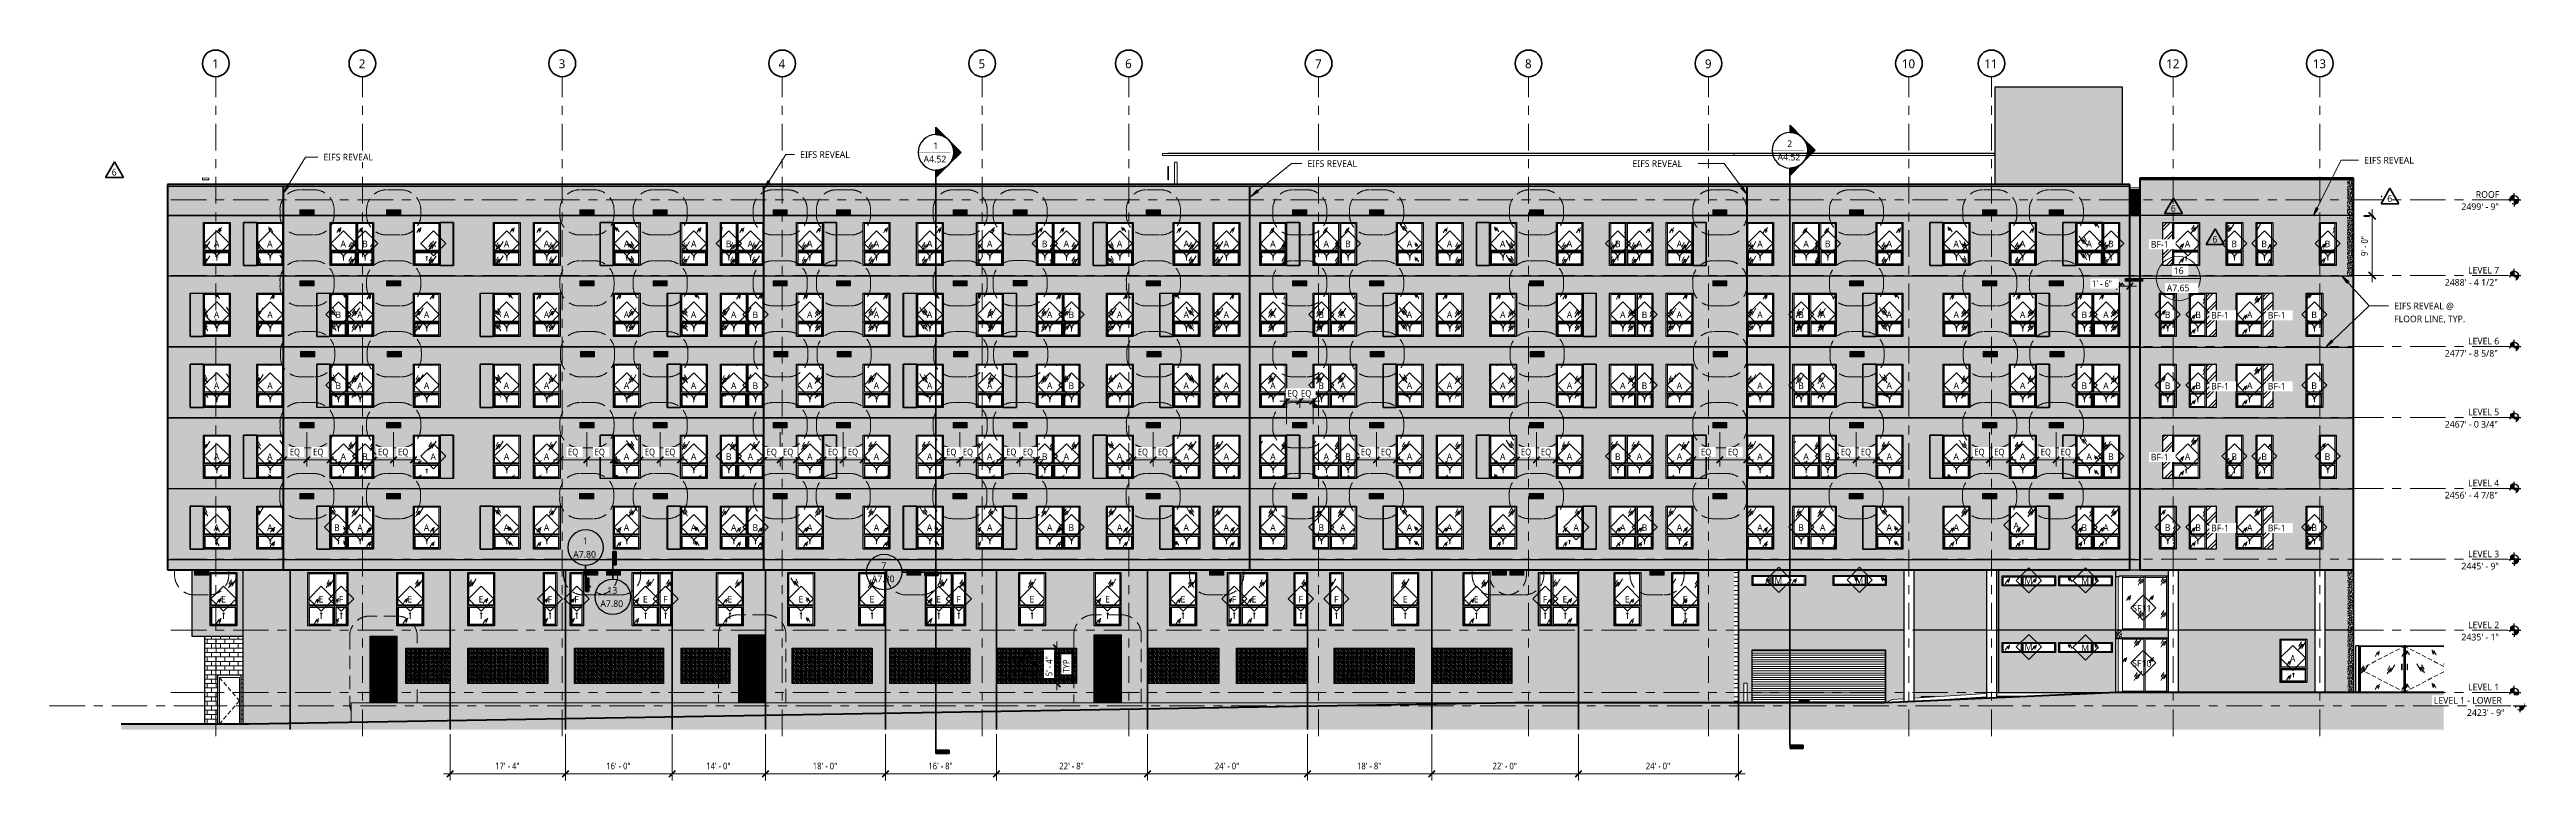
# Model space of a CAD drawing. Header units: inches. Extents: x 6 to 15224, y -733 to 6300.
# Drawn here: x 8603 to 13063, y 4950 to 6268 of the extents above; entities that cross this region are included whole.
import ezdxf

# ---------------------------------------------------------------- set-up
doc = ezdxf.new("R2010")
doc.units = ezdxf.units.IN
doc.header["$MEASUREMENT"] = 0
for name, pattern in [('Center 1_2_', [112, 64, -16, 16, -16]), ('Center 3_8_', [96, 48, -16, 16, -16]), ('Hidden 1_16_', [12, 8, -4]), ('Hidden 3_16_', [36, 24, -12])]:
    doc.linetypes.add(name, pattern=pattern)
for name, color, linetype, lineweight in [('A-ANNO-DIMS', 211, 'Continuous', 13), ('A-ANNO-DIMS-128', 211, 'Continuous', 13), ('A-ANNO-NOTE', 131, 'Continuous', 25), ('A-DETL', 90, 'Continuous', 13), ('A-DETL-GENF', 92, 'Continuous', 13), ('A-DOOR', 31, 'Continuous', 18), ('A-DOOR-FRAM', 31, 'Continuous', 18), ('A-DOOR-GLAZ', 31, 'Continuous', 13), ('A-FLOR', 192, 'Continuous', 18), ('A-FLOR-LEVL', 51, 'Continuous', 13), ('A-GENM', 13, 'Continuous', 18), ('A-GLAZ', 151, 'Continuous', 25), ('A-GLAZ-CURT', 52, 'Continuous', 13), ('A-GLAZ-CWMG', 51, 'Continuous', 13), ('A-GLAZ-IDEN', 152, 'Continuous', 25), ('A-GLAZ-SILL', 1, 'Continuous', 18), ('A-WALL', 113, 'Continuous', 25), ('A-WALL-PATT', 111, 'Continuous', 25), ('E-LITE-EQPM', 33, 'Continuous', 13), ('G-ANNO-REVC-IDEN', 71, 'Continuous', 35), ('G-ANNO-SYMB', 111, 'Continuous', 13), ('G-ANNO-TEXT', 231, 'Continuous', 13), ('I-WALL', 2, 'Continuous', 25), ('L-SITE', 91, 'Continuous', 18), ('M-EQPM', 50, 'Continuous', 18), ('M-EQPM-HDLN', 50, 'Hidden 3_16_', 13), ('Q-SPCQ', 91, 'Continuous', 18), ('S-COLS', 52, 'Continuous', 25), ('S-GRID', 1, 'Continuous', 13), ('S-GRID-IDEN', 1, 'Continuous', 35)]:
    doc.layers.add(name, color=color, linetype=linetype, lineweight=lineweight)
doc.styles.add('Open Sans_5', font='OpenSans-Regular.ttf', dxfattribs={"height": 12})
doc.styles.add('Open Sans_6', font='OpenSans-Regular.ttf', dxfattribs={"height": 16})
doc.styles.add('Open Sans_7', font='OpenSans-Regular.ttf', dxfattribs={"height": 2})
doc.styles.add('Open Sans_8', font='OpenSans-Regular.ttf', dxfattribs={"width": 0.88, "height": 12})
doc.dimstyles.new('Linear_-_3_32__1', dxfattribs={"dimscale": 12, "dimtxt": 12.89496, "dimasz": 1, "dimexe": 1, "dimexo": 0.666667, "dimgap": 0.333333, "dimtad": 1, "dimdec": 8, "dimrnd": 0.003906, "dimzin": 3, "dimdsep": 46, "dimlunit": 4, "dimtxsty": 'Open Sans_8', "dimblk1": 'OBLIQUE', "dimblk2": 'OBLIQUE', "dimsah": 1, "dimcen": 0.09, "dimdle": 1, "dimadec": 3, "dimazin": 2, "dimtfac": 1, "dimtdec": 4, "dimtix": 1, "dimtmove": 0, "dimatfit": 3, "dimfxl": 1, "dimtvp": 1, "dimtfill": 1, "dimfrac": 2, "dimtolj": 1, "dimtzin": 0, "dimarcsym": 2})
doc.dimstyles.new('Linear_-_3_32___Rounded_1_4___1', dxfattribs={"dimscale": 12, "dimtxt": 12.89496, "dimasz": 1, "dimexe": 1, "dimexo": 0.666667, "dimgap": 0.333333, "dimtad": 1, "dimrnd": 0.25, "dimzin": 3, "dimdsep": 46, "dimlunit": 4, "dimtxsty": 'Open Sans_8', "dimblk1": 'OBLIQUE', "dimblk2": 'OBLIQUE', "dimsah": 1, "dimcen": 0.09, "dimdle": 1, "dimadec": 3, "dimazin": 2, "dimtfac": 1, "dimtdec": 4, "dimtix": 1, "dimtmove": 0, "dimatfit": 3, "dimfxl": 1, "dimtvp": 1, "dimtfill": 1, "dimfrac": 2, "dimtolj": 1, "dimtzin": 0, "dimarcsym": 2})
doc.dimstyles.new('Linear_-_3_32___Rounded_1__', dxfattribs={"dimscale": 12, "dimtxt": 12.89496, "dimasz": 1, "dimexe": 1, "dimexo": 0.666667, "dimgap": 0.333333, "dimtad": 1, "dimdec": 0, "dimzin": 3, "dimdsep": 46, "dimlunit": 4, "dimtxsty": 'Open Sans_8', "dimblk1": 'OBLIQUE', "dimblk2": 'OBLIQUE', "dimsah": 1, "dimcen": 0.09, "dimdle": 1, "dimadec": 3, "dimazin": 2, "dimtfac": 1, "dimtdec": 4, "dimtix": 1, "dimtmove": 1, "dimatfit": 3, "dimfxl": 1, "dimtvp": 1, "dimtfill": 1, "dimfrac": 2, "dimtolj": 1, "dimtzin": 0, "dimarcsym": 2})
doc.dimstyles.new('Linear_-_3_32__CL_1', dxfattribs={"dimscale": 12, "dimtxt": 12.89496, "dimasz": 1, "dimexe": 1, "dimexo": 0.666667, "dimgap": 0.333333, "dimtad": 1, "dimdec": 8, "dimrnd": 0.003906, "dimzin": 3, "dimdsep": 46, "dimlunit": 4, "dimtxsty": 'Open Sans_8', "dimblk1": 'OBLIQUE', "dimblk2": 'OBLIQUE', "dimsah": 1, "dimcen": 0.09, "dimdle": 1, "dimadec": 3, "dimazin": 2, "dimtfac": 1, "dimtdec": 4, "dimtix": 1, "dimtmove": 0, "dimatfit": 3, "dimfxl": 1, "dimtvp": 1, "dimtfill": 1, "dimfrac": 2, "dimtolj": 1, "dimtzin": 0, "dimarcsym": 2})
pattern_1 = [(0, (10796.0429, 0), (5.12, 1.28), [0.16896, -3.671, 0.16896, -3.671, -20.48]), (0, (10796.0429, 0), (5.12, 1.28), [-7.68, 0.16896, -7.511, 0.16896, -3.671, -8.96]), (0, (10796.0429, 0), (5.12, 1.28), [-19.2, 0.16896, -2.391, 0.16896, -6.231]), (120, (10797.9629, 0.64), (-3.66851252, 3.79405007), [0.16896, -3.671, 0.16896, -3.671, -20.48]), (120, (10797.9629, 0.64), (-3.66851252, 3.79405007), [-7.68, 0.16896, -7.511, 0.16896, -3.671, -8.96]), (120, (10797.9629, 0.64), (-3.66851252, 3.79405007), [-19.2, 0.16896, -2.391, 0.16896, -6.231]), (240, (10798.6029, 3.2), (-1.45148748, -5.07405007), [0.16896, -3.671, 0.16896, -3.671, -20.48]), (240, (10798.6029, 3.2), (-1.45148748, -5.07405007), [-7.68, 0.16896, -7.511, 0.16896, -3.671, -8.96]), (240, (10798.6029, 3.2), (-1.45148748, -5.07405007), [-19.2, 0.16896, -2.391, 0.16896, -6.231])]
pattern_2 = [(0, (11628.117, 5109), (0, 8), []), (90, (11628.117, 5109), (-8, 8), [8, -8])]
pattern_3 = [(0, (11628.117, 5221), (0, 8), []), (90, (11628.117, 5221), (-8, 8), [8, -8])]
pattern_4 = [(45.176, (1936.919, 0), (-12.74847, 12.51586), []), (45.176, (1936.919, 19.2), (-12.74847, 12.51586), [])]
pattern_5 = [(45.176, (1940.667, 0), (-12.593947, 12.671336), []), (45.176, (1940.667, 19.2), (-12.593947, 12.671336), [])]
pattern_6 = [(45.176, (1939.423, 0), (-12.593947, 12.671336), []), (45.176, (1939.423, 19.2), (-12.593947, 12.671336), [])]

msp = doc.modelspace()

# ---------------------------------------------------------------- texts
at = {"layer": 'A-ANNO-NOTE', "lineweight": 13, "char_height": 12, "width": 45.248, "attachment_point": 1, "style": 'Open Sans_5'}
for s, insert in [('SF11', (12353.15671685, 5266.71035868)), ('SF10', (12353.03897753, 5167.31612064))]:
    msp.add_mtext(s, dxfattribs=dict(at, insert=insert))
at = {"layer": 'A-GLAZ-IDEN', "lineweight": 13, "char_height": 12, "attachment_point": 1, "style": 'Open Sans_5'}
for s, insert, width in [('A', (8898.75106683, 5923.63131631), 12.928), ('A', (8994.54622563, 5923.63131631), 12.928), ('A', (9126.75106683, 5923.63131631), 12.928), ('B', (9165.57468888, 5923.63131631), 13.332), ('A', (9288.75106683, 5923.63131631), 12.928), ('A', (9420.75106683, 5923.63131631), 12.928), ('A', (9492.75106683, 5923.63131631), 12.928), ('A', (9636.83278041, 5923.63131631), 12.928), ('A', (9757.75106683, 5923.63131631), 12.928), ('B', (9820.57468888, 5923.63131631), 13.332), ('A', (9859.75106683, 5923.63131631), 12.928), ('A', (9966.81882586, 5923.63131631), 12.928), ('A', (10086.75106683, 5923.63131631), 12.928), ('A', (10182.75106683, 5923.63131631), 12.928), ('A', (10290.75106683, 5923.63131631), 12.928), ('B', (10389.57468888, 5923.63131631), 13.332), ('A', (10428.75106683, 5923.63131631), 12.928), ('A', (10524.54622563, 5923.63131631), 12.928), ('A', (10644.75106683, 5923.63131631), 12.928), ('A', (10716.75106683, 5923.63131631), 12.928), ('A', (10800.81882586, 5923.63131631), 12.928), ('A', (10896.75106683, 5923.63131631), 12.928), ('B', (10935.57468888, 5923.63131631), 13.332), ('A', (11046.75106683, 5923.63131631), 12.928), ('A', (11118.75106683, 5923.63131631), 12.928), ('A', (11214.54622563, 5923.63131631), 12.928), ('A', (11334.75106683, 5923.63131631), 12.928), ('B', (11421.57468888, 5923.63131631), 13.332), ('A', (11460.75106683, 5923.63131631), 12.928), ('A', (11532.81882586, 5923.63131631), 12.928), ('A', (11677.75106683, 5923.63131631), 12.928), ('A', (11760.75106683, 5923.63131631), 12.928), ('B', (11799.57468888, 5923.63131631), 13.332), ('A', (11910.75106683, 5923.63131631), 12.928), ('A', (12031.04622563, 5923.63131631), 12.928), ('A', (12150.75106683, 5923.63131631), 12.928), ('A', (12270.54622563, 5923.63131631), 12.928), ('B', (12309.57468888, 5923.63131631), 13.332), ('A', (12447.75106683, 5923.63131631), 12.928), ('B', (12531.57468888, 5923.63131631), 13.332), ('B', (12585.57468888, 5923.63131631), 13.332), ('B', (12699.57468888, 5923.63131631), 13.332), ('A', (8898.54622563, 5795.75631631), 12.928), ('A', (8994.75106683, 5795.75631631), 12.928), ('B', (9117.57682089, 5795.75631631), 13.332), ('A', (9156.75106683, 5795.75631631), 12.928), ('A', (9276.75106683, 5795.75631631), 12.928), ('A', (9420.54622563, 5795.75631631), 12.928), ('A', (9492.75106683, 5795.75631631), 12.928), ('A', (9636.75106683, 5795.75631631), 12.928), ('A', (9757.54622563, 5795.75631631), 12.928), ('A', (9829.75106683, 5795.75631631), 12.928), ('B', (9868.57468888, 5795.75631631), 13.332), ('A', (9966.75106683, 5795.75631631), 12.928), ('A', (10086.75106683, 5795.75631631), 12.928), ('A', (10182.54622563, 5795.75631631), 12.928), ('A', (10290.81882586, 5795.75631631), 12.928), ('A', (10398.75106683, 5795.75631631), 12.928), ('B', (10437.57468888, 5795.75631631), 13.332), ('A', (10524.75106683, 5795.75631631), 12.928), ('A', (10644.54622563, 5795.75631631), 12.928), ('A', (10716.75106683, 5795.75631631), 12.928), ('A', (10800.75106683, 5795.75631631), 12.928), ('B', (10887.57468888, 5795.75631631), 13.332), ('A', (10926.75106683, 5795.75631631), 12.928), ('A', (11046.54622563, 5795.75631631), 12.928), ('A', (11118.75106683, 5795.75631631), 12.928), ('A', (11214.75106683, 5795.75631631), 12.928), ('A', (11334.81882586, 5795.75631631), 12.928), ('A', (11430.75106683, 5795.75631631), 12.928), ('B', (11469.57468888, 5795.75631631), 13.332), ('A', (11532.75106683, 5795.75631631), 12.928), ('A', (11677.75106683, 5795.75631631), 12.928), ('B', (11751.57468888, 5795.75631631), 13.332), ('A', (11790.75106683, 5795.75631631), 12.928), ('A', (11910.54622563, 5795.75631631), 12.928), ('A', (12031.25106683, 5795.75631631), 12.928), ('A', (12150.81882586, 5795.75631631), 12.928), ('B', (12261.57468888, 5795.75631631), 13.332), ('A', (12300.75106683, 5795.75631631), 12.928), ('B', (12411.57468888, 5795.75631631), 13.332), ('B', (12466.57468888, 5795.75631631), 13.332), ('A', (12559.75106683, 5795.75631631), 12.928), ('B', (12675.57468888, 5795.75631631), 13.332), ('A', (8898.54622563, 5667.88131631), 12.928), ('A', (8994.75106683, 5667.88131631), 12.928), ('B', (9117.57682089, 5667.88131631), 13.332), ('A', (9156.75106683, 5667.88131631), 12.928), ('A', (9276.75106683, 5667.88131631), 12.928), ('A', (9420.54622563, 5667.88131631), 12.928), ('A', (9492.75106683, 5667.88131631), 12.928), ('A', (9636.75106683, 5667.88131631), 12.928), ('A', (9757.54622563, 5667.88131631), 12.928), ('A', (9829.75106683, 5667.88131631), 12.928), ('B', (9868.57468888, 5667.88131631), 13.332), ('A', (9966.75106683, 5667.88131631), 12.928), ('A', (10086.75106683, 5667.88131631), 12.928), ('A', (10182.54622563, 5667.88131631), 12.928), ('A', (10290.81882586, 5667.88131631), 12.928), ('A', (10398.75106683, 5667.88131631), 12.928), ('B', (10437.57468888, 5667.88131631), 13.332), ('A', (10524.75106683, 5667.88131631), 12.928), ('A', (10644.54622563, 5667.88131631), 12.928), ('A', (10716.75106683, 5667.88131631), 12.928), ('A', (10800.75106683, 5667.88131631), 12.928), ('B', (10887.57468888, 5667.88131631), 13.332), ('A', (10926.75106683, 5667.88131631), 12.928), ('A', (11046.54622563, 5667.88131631), 12.928), ('A', (11118.75106683, 5667.88131631), 12.928), ('A', (11214.75106683, 5667.88131631), 12.928), ('A', (11334.81882586, 5667.88131631), 12.928), ('A', (11430.75106683, 5667.88131631), 12.928), ('B', (11469.57468888, 5667.88131631), 13.332), ('A', (11532.75106683, 5667.88131631), 12.928), ('A', (11677.75106683, 5667.88131631), 12.928), ('B', (11751.57468888, 5667.88131631), 13.332), ('A', (11790.75106683, 5667.88131631), 12.928), ('A', (11910.54622563, 5667.88131631), 12.928), ('A', (12031.25106683, 5667.88131631), 12.928), ('A', (12150.81882586, 5667.88131631), 12.928), ('B', (12261.57468888, 5667.88131631), 13.332), ('A', (12300.75106683, 5667.88131631), 12.928), ('B', (12411.57468888, 5667.88131631), 13.332), ('B', (12466.57468888, 5667.88131631), 13.332), ('A', (12559.75106683, 5667.88131631), 12.928), ('B', (12675.57468888, 5667.88131631), 13.332), ('A', (8898.75106683, 5540.00631631), 12.928), ('A', (8994.54622563, 5540.00631631), 12.928), ('A', (9126.75106683, 5540.00631631), 12.928), ('B', (9165.57468888, 5540.00631631), 13.332), ('A', (9288.75106683, 5540.00631631), 12.928), ('A', (9420.75106683, 5540.00631631), 12.928), ('A', (9492.75106683, 5540.00631631), 12.928), ('A', (9636.83278041, 5540.00631631), 12.928), ('A', (9757.75106683, 5540.00631631), 12.928), ('B', (9820.57468888, 5540.00631631), 13.332), ('A', (9859.75106683, 5540.00631631), 12.928), ('A', (9966.81882586, 5540.00631631), 12.928), ('A', (10086.75106683, 5540.00631631), 12.928), ('A', (10182.75106683, 5540.00631631), 12.928), ('A', (10290.75106683, 5540.00631631), 12.928), ('B', (10389.57468888, 5540.00631631), 13.332), ('A', (10428.75106683, 5540.00631631), 12.928), ('A', (10524.54622563, 5540.00631631), 12.928), ('A', (10644.75106683, 5540.00631631), 12.928), ('A', (10716.75106683, 5540.00631631), 12.928), ('A', (10800.81882586, 5540.00631631), 12.928), ('A', (10896.75106683, 5540.00631631), 12.928), ('B', (10935.57468888, 5540.00631631), 13.332), ('A', (11046.75106683, 5540.00631631), 12.928), ('A', (11118.75106683, 5540.00631631), 12.928), ('A', (11214.54622563, 5540.00631631), 12.928), ('A', (11334.75106683, 5540.00631631), 12.928), ('B', (11421.57468888, 5540.00631631), 13.332), ('A', (11460.75106683, 5540.00631631), 12.928), ('A', (11532.81882586, 5540.00631631), 12.928), ('A', (11677.75106683, 5540.00631631), 12.928), ('A', (11760.75106683, 5540.00631631), 12.928), ('B', (11799.57468888, 5540.00631631), 13.332), ('A', (11910.75106683, 5540.00631631), 12.928), ('A', (12031.04622563, 5540.00631631), 12.928), ('A', (12150.75106683, 5540.00631631), 12.928), ('A', (12270.54622563, 5540.00631631), 12.928), ('B', (12309.57468888, 5540.00631631), 13.332), ('A', (12447.75106683, 5540.00631631), 12.928), ('B', (12531.57468888, 5540.00631631), 13.332), ('B', (12585.57468888, 5540.00631631), 13.332), ('B', (12699.57468888, 5540.00631631), 13.332), ('A', (8898.54622563, 5412.13131631), 12.928), ('A', (8994.75106683, 5412.13131631), 12.928), ('B', (9115.07697793, 5412.13131631), 13.332), ('A', (9156.75106683, 5412.13131631), 12.928), ('A', (9276.75106683, 5412.13131631), 12.928), ('A', (9420.54622563, 5412.13131631), 12.928), ('A', (9492.75106683, 5412.13131631), 12.928), ('A', (9636.75106683, 5412.13131631), 12.928), ('A', (9757.54622563, 5412.13131631), 12.928), ('A', (9829.75106683, 5412.13131631), 12.928), ('B', (9868.57468888, 5412.13131631), 13.332), ('A', (9966.75106683, 5412.13131631), 12.928), ('A', (10086.75106683, 5412.13131631), 12.928), ('A', (10182.54622563, 5412.13131631), 12.928), ('A', (10290.81882586, 5412.13131631), 12.928), ('A', (10398.75106683, 5412.13131631), 12.928), ('B', (10437.57468888, 5412.13131631), 13.332), ('A', (10524.75106683, 5412.13131631), 12.928), ('A', (10644.54622563, 5412.13131631), 12.928), ('A', (10716.75106683, 5412.13131631), 12.928), ('A', (10800.75106683, 5412.13131631), 12.928), ('B', (10887.57468888, 5412.13131631), 13.332), ('A', (10926.75106683, 5412.13131631), 12.928), ('A', (11046.54622563, 5412.13131631), 12.928), ('A', (11118.75106683, 5412.13131631), 12.928), ('A', (11214.75106683, 5412.13131631), 12.928), ('A', (11346.75106683, 5412.13131631), 12.928), ('A', (11430.75106683, 5412.13131631), 12.928), ('B', (11469.57468888, 5412.13131631), 13.332), ('A', (11532.75106683, 5412.13131631), 12.928), ('A', (11677.75106683, 5412.13131631), 12.928), ('B', (11751.57468888, 5412.13131631), 13.332), ('A', (11790.75106683, 5412.13131631), 12.928), ('A', (11910.54622563, 5412.13131631), 12.928), ('A', (12031.25106683, 5412.13131631), 12.928), ('A', (12139.1419942, 5415.86308725), 12.928), ('B', (12261.57468888, 5412.13131631), 13.332), ('A', (12300.75106683, 5412.13131631), 12.928), ('B', (12411.57468888, 5412.13131631), 13.332), ('B', (12466.57468888, 5412.13131631), 13.332), ('A', (12559.75106683, 5412.13131631), 12.928), ('B', (12675.57468888, 5412.13131631), 13.332), ('M', (11708.84525975, 5317.13131631), 18.584), ('M', (11854.59525975, 5317.13131631), 18.584), ('M', (12159.28275971, 5316.13131631), 18.584), ('M', (12261.28275971, 5316.13131631), 18.584), ('E', (8911.40618494, 5283.13131631), 11.312), ('E', (9087.40618494, 5283.13131631), 11.312), ('F', (9123.733744, 5283.13131631), 10.504), ('E', (9247.40618494, 5283.13131631), 11.312), ('E', (9375.40618494, 5283.13131631), 11.312), ('F', (9499.733744, 5283.13131631), 10.504), ('F', (9547.733744, 5283.13131631), 10.504), ('E', (9671.40618494, 5283.13131631), 11.312), ('F', (9707.733744, 5283.13131631), 10.504), ('E', (9823.40618494, 5283.13131631), 11.312), ('E', (9951.40618494, 5283.13131631), 11.312), ('E', (10079.40618494, 5283.13131631), 11.312), ('E', (10199.40618494, 5283.13131631), 11.312), ('F', (10235.733744, 5283.13131631), 10.504), ('E', (10367.40618494, 5283.13131631), 11.312), ('E', (10503.40618494, 5283.13131631), 11.312), ('E', (10639.40618494, 5283.13131631), 11.312), ('F', (10731.733744, 5283.13131631), 10.504), ('E', (10767.40618494, 5283.13131631), 11.312), ('F', (10851.733744, 5283.13131631), 10.504), ('F', (10915.733744, 5283.13131631), 10.504), ('E', (11039.40618494, 5283.13131631), 11.312), ('E', (11167.40618494, 5283.13131631), 11.312), ('F', (11291.733744, 5283.13131631), 10.504), ('E', (11327.40618494, 5283.13131631), 11.312), ('E', (11439.40618494, 5283.13131631), 11.312), ('E', (11543.40618494, 5283.13131631), 11.312), ('M', (12159.28275971, 5196.13131631), 18.584), ('M', (12261.28275971, 5195.13131631), 18.584), ('A', (12637.02099638, 5176.3475392), 12.928)]:
    msp.add_mtext(s, dxfattribs=dict(at, insert=insert, width=width))
at = {"layer": 'G-ANNO-REVC-IDEN', "lineweight": 13, "char_height": 12, "width": 11.716, "attachment_point": 1, "style": 'Open Sans_5'}
for insert in [(8714.81579982, 6052.93892403), (12422.57626977, 5987.78722906), (12497.63628542, 5931.98602413)]:
    msp.add_mtext('6', dxfattribs=dict(at, insert=insert))
at = {"layer": 'G-ANNO-SYMB', "attachment_point": 1}
for s, insert, char_height, width, style in [('__________________________________________________', (10165.56373254, 6084.73075117), 2, 80.8, 'Open Sans_7'), ('A4.52', (10176.64963767, 6076.45770252), 12, 53.732, 'Open Sans_5'), ('1', (10193.98507074, 6100.45770252), 12, 11.716, 'Open Sans_5'), ('__________________________________________________', (11703.42737489, 6088.38508274), 2, 80.8, 'Open Sans_7'), ('A4.52', (11714.51328002, 6080.11203408), 12, 53.732, 'Open Sans_5'), ('2', (11731.84871309, 6104.11203408), 12, 11.716, 'Open Sans_5'), ('__________________________________________________', (9534.70791859, 5372.40322291), 2, 80.8, 'Open Sans_7'), ('A7.80', (9545.79382372, 5364.13017425), 12, 53.732, 'Open Sans_5'), ('1', (9563.12925679, 5388.13017425), 12, 11.716, 'Open Sans_5'), ('__________________________________________________', (10072.29708731, 5328.05298431), 2, 80.8, 'Open Sans_7'), ('A7.80', (10083.38299243, 5319.77993566), 12, 53.732, 'Open Sans_5'), ('7', (10100.7184255, 5343.77993566), 12, 11.716, 'Open Sans_5'), ('__________________________________________________', (9583.66594075, 5283.38111918), 2, 80.8, 'Open Sans_7'), ('A7.80', (9594.75184588, 5275.10807052), 12, 53.732, 'Open Sans_5'), ('13', (9607.27468052, 5299.10807052), 12, 23.432, 'Open Sans_5')]:
    msp.add_mtext(s, dxfattribs=dict(at, insert=insert, char_height=char_height, width=width, style=style))
at = {"layer": 'S-GRID-IDEN', "lineweight": 13, "char_height": 16, "attachment_point": 1, "style": 'Open Sans_6'}
for s, insert, width in [('1', (8895.65742694, 6250.40536582), 15.352), ('2', (9159.65742694, 6250.40536582), 15.352), ('3', (9519.65742694, 6250.40536582), 15.352), ('4', (9915.65742694, 6250.40536582), 15.352), ('5', (10275.65742694, 6250.40536582), 15.352), ('6', (10539.65742694, 6250.40536582), 15.352), ('7', (10881.65742694, 6250.40536582), 15.352), ('8', (11259.65742694, 6250.40536582), 15.352), ('9', (11583.65742694, 6250.40536582), 15.352), ('10', (11938.33301749, 6250.40536582), 30.704), ('11', (12086.83301749, 6250.40536582), 30.704), ('12', (12414.33301749, 6250.40536582), 30.704), ('13', (12678.33301749, 6250.40536582), 30.704)]:
    msp.add_mtext(s, dxfattribs=dict(at, insert=insert, width=width))

# ---------------------------------------------------------------- blocks, each defined once
blk = doc.blocks.new('Concrete-Rectangular-Column-IL - CC1 - 18 x 24-4262999-EAST ELEVATION')
at = {"layer": 'S-COLS'}
for p, q in [((3064, 5330.2), (3064, 5092)), ((3082, 5330.2), (3082, 5092.8))]:
    blk.add_line(p, q, dxfattribs=at)
blk = doc.blocks.new('Concrete-Rectangular-Column-IL - CC1 - 18 x 24-4308825-EAST ELEVATION')
at = {"layer": 'S-COLS'}
for p, q in [((3540, 5330.25), (3540, 5109)), ((3558, 5330.25), (3558, 5109))]:
    blk.add_line(p, q, dxfattribs=at)
blk = doc.blocks.new('Door-Overhead-Rytec-Spiral_LH - 208V_3PH_60HZ-13854911-EAST ELEVATION')
at = {"layer": 'A-DOOR', "lineweight": 13}
h = blk.add_hatch(dxfattribs=at)
h.set_pattern_fill('FP_313', color=256, style=0, pattern_type=2)
h.set_pattern_definition([(180, (2910.438, 5192.041), (5e-16, 4), [])])
h.paths.add_polyline_path([(2790.7, 5092), (3030.2, 5092), (3030.2, 5185.4), (2790.7, 5185.4), (2790.7, 5099.1)])
h.paths.add_polyline_path([(2893.3, 5092.5), (2875.3, 5092.5), (2875.3, 5095), (2893.3, 5095), (2893.3, 5093.8)])
at = {"layer": 'A-DOOR'}
for p, q in [((3030.4, 5185.4), (2790.4, 5185.4)), ((2790.7, 5186), (2790.7, 5090.5)), ((3030.2, 5090.5), (3030.2, 5186)), ((3030.2, 5092), (2790.7, 5092)), ((3030.2, 5092), (2790.7, 5092))]:
    blk.add_line(p, q, dxfattribs=at)
blk = doc.blocks.new('Concrete-Rectangular-Column-IL - CC1 - 18 x 24-V156-EAST ELEVATION')
at = {"layer": 'S-COLS'}
for p, q in [((3212.5, 5330.2), (3212.5, 5098.6)), ((3230.5, 5330.2), (3230.5, 5099.4))]:
    blk.add_line(p, q, dxfattribs=at)
blk = doc.blocks.new('1-2 WD Adaptive-Recess-TS - 2_-6_x6_-6_ - 1_-6_ Recess R-12471054-EAST ELEVATION')
at = {"layer": 'A-GLAZ'}
blk.add_line((3873.3, 5956.5), (3873.3, 5878.5), dxfattribs=at)
blk = doc.blocks.new('1-2 WD Adaptive-Recess-TS - 2_-6_x6_-6_ - 1_-6_ Recess L-12470910-EAST ELEVATION')
at = {"layer": 'A-GLAZ'}
for p, q in [((3873.3, 5367), (3873.3, 5445)), ((3873.3, 5445), (3873.3, 5445)), ((3873.3, 5367), (3873.3, 5367))]:
    blk.add_line(p, q, dxfattribs=at)
blk = doc.blocks.new('1-2 WD Adaptive-Recess-TS - 2_-6_x6_-6_ - 1_-6_ Recess R-V157-EAST ELEVATION')
at = {"layer": 'A-GLAZ'}
blk.add_line((3873.3, 5572.9), (3873.3, 5494.9), dxfattribs=at)
blk = doc.blocks.new('1-2 WD Adaptive - 4-0_x6_-6_-12420691-EAST ELEVATION')
at = {"layer": 'A-GLAZ', "lineweight": 13}
h = blk.add_hatch(dxfattribs=at)
h.set_pattern_fill('FP_315', color=256, style=0, pattern_type=2)
h.set_pattern_definition([(59.808, (3772.747, 5192.806), (144.0017, 239.99866), [9, -754.581]), (59.808, (3772.013, 5186.193), (144.0017, 239.99866), [12, -751.581]), (59.808, (3777.198, 5191.623), (144.0017, 239.99866), [6, -757.581]), (59.808, (3775.609, 5188.844), (144.0017, 239.99866), [2, -761.581]), (59.808, (3778.304, 5189.598), (144.0017, 239.99866), [15, -748.581]), (59.808, (3803.722, 5159.404), (144.0017, 239.99866), [5.063, -758.519]), (59.808, (3803.281, 5161.668), (144.0017, 239.99866), [6.75, -756.831]), (59.808, (3802.072, 5161.525), (144.0017, 239.99866), [3.375, -760.206]), (59.808, (3804.103, 5165.029), (144.0017, 239.99866), [1.125, -762.456]), (59.808, (3798.889, 5158.297), (144.0017, 239.99866), [8.437, -755.144])])
h.paths.add_polyline_path([(3774.5, 5155), (3787.2, 5155), (3787.2, 5203), (3743.2, 5203), (3743.2, 5155)])
at = {"layer": 'A-GLAZ-SILL', "lineweight": 13}
h = blk.add_hatch(dxfattribs=at)
h.set_pattern_fill('FP_314', color=256, style=0, pattern_type=2)
h.set_pattern_definition([(59.808, (3772.747, 5166.806), (144.0017, 239.99866), [9, -754.581]), (59.808, (3772.013, 5160.193), (144.0017, 239.99866), [12, -751.581]), (59.808, (3777.198, 5165.623), (144.0017, 239.99866), [6, -757.581]), (59.808, (3775.609, 5162.844), (144.0017, 239.99866), [2, -761.581]), (59.808, (3778.304, 5163.598), (144.0017, 239.99866), [15, -748.581]), (59.808, (3803.722, 5133.404), (144.0017, 239.99866), [5.063, -758.519]), (59.808, (3803.281, 5135.668), (144.0017, 239.99866), [6.75, -756.831]), (59.808, (3802.072, 5135.525), (144.0017, 239.99866), [3.375, -760.206]), (59.808, (3804.103, 5139.029), (144.0017, 239.99866), [1.125, -762.456]), (59.808, (3798.889, 5132.297), (144.0017, 239.99866), [8.438, -755.144])])
h.paths.add_polyline_path([(3764.2, 5130), (3786.2, 5130), (3786.2, 5150), (3744.2, 5150), (3744.2, 5130)])
at = {"layer": 'A-GLAZ', "lineweight": 13}
for p, q in [((3741.2, 5205), (3789.2, 5205)), ((3741.2, 5127), (3741.2, 5205)), ((3787.2, 5203), (3743.2, 5203)), ((3743.2, 5203), (3743.2, 5155)), ((3787.2, 5155), (3787.2, 5203)), ((3789.2, 5205), (3789.2, 5127)), ((3741.2, 5153), (3789.2, 5153)), ((3789.2, 5153), (3741.2, 5153)), ((3743.2, 5155), (3787.2, 5155)), ((3787.2, 5151), (3743.2, 5151)), ((3743.2, 5151), (3743.2, 5129)), ((3787.2, 5129), (3787.2, 5151)), ((3789.2, 5127), (3741.2, 5127)), ((3743.2, 5129), (3787.2, 5129))]:
    blk.add_line(p, q, dxfattribs=at)
at = {"layer": 'A-GLAZ', "linetype": 'Hidden 3_16_', "lineweight": 13}
for q in [(3763.7, 5142.2), (3766.7, 5142.2), (3765.2, 5136.3)]:
    blk.add_line((3765.2, 5143.7), q, dxfattribs=at)
at = {"layer": 'A-GLAZ-SILL'}
for p, q in [((3743.2, 5203), (3787.2, 5203)), ((3743.2, 5155), (3743.2, 5203)), ((3787.2, 5203), (3743.2, 5203)), ((3743.2, 5203), (3743.2, 5155)), ((3787.2, 5203), (3787.2, 5155)), ((3787.2, 5155), (3787.2, 5203)), ((3787.2, 5155), (3743.2, 5155)), ((3743.2, 5155), (3787.2, 5155)), ((3743.2, 5151), (3787.2, 5151)), ((3743.2, 5129), (3743.2, 5151)), ((3787.2, 5151), (3743.2, 5151)), ((3743.2, 5151), (3743.2, 5129)), ((3786.2, 5150), (3744.2, 5150)), ((3744.2, 5150), (3744.2, 5130)), ((3744.2, 5130), (3786.2, 5130)), ((3786.2, 5130), (3786.2, 5150)), ((3787.2, 5151), (3787.2, 5129)), ((3787.2, 5129), (3787.2, 5151)), ((3787.2, 5129), (3743.2, 5129)), ((3743.2, 5129), (3787.2, 5129))]:
    blk.add_line(p, q, dxfattribs=at)
blk = doc.blocks.new('1-2 WD Adaptive-Recess-TS - 2_-6_x6_-6_ - 2_-6_ Recess R-12470932-EAST ELEVATION')
at = {"layer": 'A-GLAZ'}
blk.add_line((3873.3, 5317), (3873.3, 5239), dxfattribs=at)
blk = doc.blocks.new('1-2 WD Adaptive - 2_-6_x6_-6_-V159-EAST ELEVATION')
at = {"layer": 'A-GLAZ', "lineweight": 13}
h = blk.add_hatch(dxfattribs=at)
h.set_pattern_fill('FP_317', color=256, style=0, pattern_type=2)
h.set_pattern_definition([(59.808, (3834.497, 5944.306), (144.0017, 239.99866), [9, -754.581]), (59.808, (3833.763, 5937.693), (144.0017, 239.99866), [12, -751.581]), (59.808, (3838.948, 5943.123), (144.0017, 239.99866), [6, -757.581]), (59.808, (3837.359, 5940.344), (144.0017, 239.99866), [2, -761.581]), (59.808, (3840.054, 5941.098), (144.0017, 239.99866), [15, -748.581]), (59.808, (3865.472, 5910.904), (144.0017, 239.99866), [5.063, -758.519]), (59.808, (3865.031, 5913.168), (144.0017, 239.99866), [6.75, -756.831]), (59.808, (3863.822, 5913.025), (144.0017, 239.99866), [3.375, -760.206]), (59.808, (3865.853, 5916.529), (144.0017, 239.99866), [1.125, -762.456]), (59.808, (3860.639, 5909.797), (144.0017, 239.99866), [8.437, -755.144])])
h.paths.add_polyline_path([(3814, 5906.5), (3840, 5906.5), (3840, 5954.5), (3814, 5954.5), (3814, 5932.5)])
at = {"layer": 'A-GLAZ-SILL', "lineweight": 13}
h = blk.add_hatch(dxfattribs=at)
h.set_pattern_fill('FP_316', color=256, style=0, pattern_type=2)
h.set_pattern_definition([(59.808, (3834.497, 5918.306), (144.0017, 239.99866), [9, -754.581]), (59.808, (3833.763, 5911.693), (144.0017, 239.99866), [12, -751.581]), (59.808, (3838.948, 5917.123), (144.0017, 239.99866), [6, -757.581]), (59.808, (3837.359, 5914.344), (144.0017, 239.99866), [2, -761.581]), (59.808, (3840.054, 5915.098), (144.0017, 239.99866), [15, -748.581]), (59.808, (3865.472, 5884.904), (144.0017, 239.99866), [5.063, -758.519]), (59.808, (3865.031, 5887.168), (144.0017, 239.99866), [6.75, -756.831]), (59.808, (3863.822, 5887.025), (144.0017, 239.99866), [3.375, -760.206]), (59.808, (3865.853, 5890.529), (144.0017, 239.99866), [1.125, -762.456]), (59.808, (3860.639, 5883.797), (144.0017, 239.99866), [8.438, -755.144])])
h.paths.add_polyline_path([(3835, 5881.5), (3839, 5881.5), (3839, 5901.5), (3815, 5901.5), (3815, 5881.5)])
at = {"layer": 'A-GLAZ', "lineweight": 13}
for p, q in [((3812, 5956.5), (3842, 5956.5)), ((3812, 5878.5), (3812, 5956.5)), ((3840, 5954.5), (3814, 5954.5)), ((3814, 5954.5), (3814, 5906.5)), ((3840, 5906.5), (3840, 5954.5)), ((3842, 5956.5), (3842, 5878.5)), ((3812, 5904.5), (3842, 5904.5)), ((3842, 5904.5), (3812, 5904.5)), ((3814, 5906.5), (3840, 5906.5)), ((3840, 5902.5), (3814, 5902.5)), ((3814, 5902.5), (3814, 5880.5)), ((3840, 5880.5), (3840, 5902.5)), ((3842, 5878.5), (3812, 5878.5)), ((3814, 5880.5), (3840, 5880.5))]:
    blk.add_line(p, q, dxfattribs=at)
at = {"layer": 'A-GLAZ', "linetype": 'Hidden 3_16_', "lineweight": 13}
for q in [(3825.5, 5893.7), (3828.5, 5893.7), (3827, 5887.8)]:
    blk.add_line((3827, 5895.2), q, dxfattribs=at)
at = {"layer": 'A-GLAZ-SILL'}
for p, q in [((3814, 5954.5), (3840, 5954.5)), ((3814, 5906.5), (3814, 5954.5)), ((3840, 5954.5), (3814, 5954.5)), ((3814, 5954.5), (3814, 5906.5)), ((3840, 5954.5), (3840, 5906.5)), ((3840, 5906.5), (3840, 5954.5)), ((3840, 5906.5), (3814, 5906.5)), ((3814, 5906.5), (3840, 5906.5)), ((3814, 5902.5), (3840, 5902.5)), ((3814, 5880.5), (3814, 5902.5)), ((3840, 5902.5), (3814, 5902.5)), ((3814, 5902.5), (3814, 5880.5)), ((3839, 5901.5), (3815, 5901.5)), ((3815, 5901.5), (3815, 5881.5)), ((3839, 5881.5), (3839, 5901.5)), ((3840, 5902.5), (3840, 5880.5)), ((3840, 5880.5), (3840, 5902.5)), ((3840, 5880.5), (3814, 5880.5)), ((3814, 5880.5), (3840, 5880.5)), ((3815, 5881.5), (3839, 5881.5))]:
    blk.add_line(p, q, dxfattribs=at)
blk = doc.blocks.new('1-2 WD Adaptive-Recess-TS - 4_-0_x6_-6_ - 1_-6_ Recess L-12470883-EAST ELEVATION')
at = {"layer": 'A-GLAZ', "lineweight": 13}
h = blk.add_hatch(dxfattribs=at)
h.set_pattern_fill('FP_318', color=256, style=0, pattern_type=2)
h.set_pattern_definition(pattern_4)
h.paths.add_polyline_path([(3530.3, 5878.5), (3548, 5878.5), (3548, 5956.5), (3530, 5956.5), (3530, 5878.5)])
h = blk.add_hatch(dxfattribs=at)
h.set_pattern_fill('FP_320', color=256, style=0, pattern_type=2)
h.set_pattern_definition([(59.808, (3579.497, 5944.306), (144.0017, 239.99866), [9, -754.581]), (59.808, (3578.763, 5937.693), (144.0017, 239.99866), [12, -751.581]), (59.808, (3583.948, 5943.123), (144.0017, 239.99866), [6, -757.581]), (59.808, (3582.359, 5940.344), (144.0017, 239.99866), [2, -761.581]), (59.808, (3585.054, 5941.098), (144.0017, 239.99866), [15, -748.581]), (59.808, (3610.472, 5910.904), (144.0017, 239.99866), [5.063, -758.519]), (59.808, (3610.031, 5913.168), (144.0017, 239.99866), [6.75, -756.831]), (59.808, (3608.822, 5913.025), (144.0017, 239.99866), [3.375, -760.206]), (59.808, (3610.853, 5916.529), (144.0017, 239.99866), [1.125, -762.456]), (59.808, (3605.639, 5909.797), (144.0017, 239.99866), [8.437, -755.144])])
h.paths.add_polyline_path([(3550, 5906.5), (3594, 5906.5), (3594, 5954.5), (3550, 5954.5), (3550, 5950.5)])
h = blk.add_hatch(dxfattribs=at)
h.set_pattern_fill('FP_319', color=256, style=0, pattern_type=2)
h.set_pattern_definition([(59.808, (3579.497, 5918.306), (144.0017, 239.99866), [9, -754.581]), (59.808, (3578.763, 5911.693), (144.0017, 239.99866), [12, -751.581]), (59.808, (3583.948, 5917.123), (144.0017, 239.99866), [6, -757.581]), (59.808, (3582.359, 5914.344), (144.0017, 239.99866), [2, -761.581]), (59.808, (3585.054, 5915.098), (144.0017, 239.99866), [15, -748.581]), (59.808, (3610.472, 5884.904), (144.0017, 239.99866), [5.062, -758.519]), (59.808, (3610.031, 5887.168), (144.0017, 239.99866), [6.75, -756.831]), (59.808, (3608.822, 5887.025), (144.0017, 239.99866), [3.375, -760.206]), (59.808, (3610.853, 5890.529), (144.0017, 239.99866), [1.125, -762.456]), (59.808, (3605.639, 5883.797), (144.0017, 239.99866), [8.438, -755.144])])
h.paths.add_polyline_path([(3550, 5880.5), (3594, 5880.5), (3594, 5902.5), (3550, 5902.5)])
at = {"layer": 'A-GLAZ'}
for p, q in [((3530, 5878.5), (3530, 5956.5)), ((3530.3, 5956.5), (3530, 5956.5)), ((3548, 5878.5), (3548, 5956.5)), ((3530.3, 5878.5), (3530, 5878.5))]:
    blk.add_line(p, q, dxfattribs=at)
at = {"layer": 'A-GLAZ', "lineweight": 13}
for p, q in [((3530.3, 5956.5), (3596, 5956.5)), ((3594, 5954.5), (3550, 5954.5)), ((3550, 5954.5), (3550, 5906.5)), ((3594, 5906.5), (3594, 5954.5)), ((3596, 5956.5), (3596, 5878.5)), ((3548, 5904.5), (3596, 5904.5)), ((3596, 5904.5), (3548, 5904.5)), ((3550, 5906.5), (3594, 5906.5)), ((3594, 5902.5), (3550, 5902.5)), ((3550, 5902.5), (3550, 5880.5)), ((3594, 5880.5), (3594, 5902.5)), ((3596, 5878.5), (3530.3, 5878.5)), ((3550, 5880.5), (3594, 5880.5))]:
    blk.add_line(p, q, dxfattribs=at)
at = {"layer": 'A-GLAZ', "linetype": 'Hidden 3_16_', "lineweight": 13}
for q in [(3570.5, 5893.7), (3573.5, 5893.7), (3572, 5887.8)]:
    blk.add_line((3572, 5895.2), q, dxfattribs=at)
at = {"layer": 'A-GLAZ-SILL'}
for p, q in [((3550, 5954.5), (3594, 5954.5)), ((3550, 5906.5), (3550, 5954.5)), ((3594, 5954.5), (3550, 5954.5)), ((3550, 5954.5), (3550, 5906.5)), ((3594, 5954.5), (3594, 5906.5)), ((3594, 5906.5), (3594, 5954.5)), ((3594, 5906.5), (3550, 5906.5)), ((3550, 5906.5), (3594, 5906.5)), ((3550, 5902.5), (3594, 5902.5)), ((3550, 5880.5), (3550, 5902.5)), ((3594, 5902.5), (3550, 5902.5)), ((3550, 5902.5), (3550, 5880.5)), ((3594, 5902.5), (3594, 5880.5)), ((3594, 5880.5), (3594, 5902.5)), ((3594, 5880.5), (3550, 5880.5)), ((3550, 5880.5), (3594, 5880.5))]:
    blk.add_line(p, q, dxfattribs=at)
blk = doc.blocks.new('1-2 WD Adaptive-Recess-TS - 4_-0_x6_-6_ - 1_-6_ Recess R-12470888-EAST ELEVATION')
at = {"layer": 'A-GLAZ', "lineweight": 13}
h = blk.add_hatch(dxfattribs=at)
h.set_pattern_fill('FP_323', color=256, style=0, pattern_type=2)
h.set_pattern_definition([(59.808, (3693.497, 5432.806), (144.0017, 239.99866), [9, -754.581]), (59.808, (3692.763, 5426.193), (144.0017, 239.99866), [12, -751.581]), (59.808, (3697.948, 5431.623), (144.0017, 239.99866), [6, -757.581]), (59.808, (3696.359, 5428.844), (144.0017, 239.99866), [2, -761.581]), (59.808, (3699.054, 5429.598), (144.0017, 239.99866), [15, -748.581]), (59.808, (3724.472, 5399.404), (144.0017, 239.99866), [5.063, -758.519]), (59.808, (3724.031, 5401.668), (144.0017, 239.99866), [6.75, -756.831]), (59.808, (3722.822, 5401.525), (144.0017, 239.99866), [3.375, -760.206]), (59.808, (3724.853, 5405.029), (144.0017, 239.99866), [1.125, -762.456]), (59.808, (3719.639, 5398.297), (144.0017, 239.99866), [8.437, -755.144])])
h.paths.add_polyline_path([(3708, 5395), (3708, 5443), (3664, 5443), (3664, 5395)])
h = blk.add_hatch(dxfattribs=at)
h.set_pattern_fill('FP_321', color=256, style=0, pattern_type=2)
h.set_pattern_definition(pattern_5)
h.paths.add_polyline_path([(3710, 5367), (3728, 5367), (3728, 5445), (3710, 5445), (3710, 5377.2)])
at = {"layer": 'A-GLAZ-SILL', "lineweight": 13}
h = blk.add_hatch(dxfattribs=at)
h.set_pattern_fill('FP_322', color=256, style=0, pattern_type=2)
h.set_pattern_definition([(59.808, (3693.497, 5406.806), (144.0017, 239.99866), [9, -754.581]), (59.808, (3692.763, 5400.193), (144.0017, 239.99866), [12, -751.581]), (59.808, (3697.948, 5405.623), (144.0017, 239.99866), [6, -757.581]), (59.808, (3696.359, 5402.844), (144.0017, 239.99866), [2, -761.581]), (59.808, (3699.054, 5403.598), (144.0017, 239.99866), [15, -748.581]), (59.808, (3724.472, 5373.404), (144.0017, 239.99866), [5.062, -758.519]), (59.808, (3724.031, 5375.668), (144.0017, 239.99866), [6.75, -756.831]), (59.808, (3722.822, 5375.525), (144.0017, 239.99866), [3.375, -760.206]), (59.808, (3724.853, 5379.029), (144.0017, 239.99866), [1.125, -762.456]), (59.808, (3719.639, 5372.297), (144.0017, 239.99866), [8.438, -755.144])])
h.paths.add_polyline_path([(3685, 5370), (3707, 5370), (3707, 5390), (3665, 5390), (3665, 5370)])
at = {"layer": 'A-GLAZ', "lineweight": 13}
for p, q in [((3662, 5445), (3727.7, 5445)), ((3662, 5367), (3662, 5445)), ((3708, 5443), (3664, 5443)), ((3664, 5443), (3664, 5395)), ((3708, 5395), (3708, 5443)), ((3662, 5393), (3710, 5393)), ((3710, 5393), (3662, 5393)), ((3727.7, 5367), (3662, 5367)), ((3664, 5395), (3708, 5395)), ((3708, 5391), (3664, 5391)), ((3664, 5391), (3664, 5369)), ((3664, 5369), (3708, 5369)), ((3708, 5369), (3708, 5391))]:
    blk.add_line(p, q, dxfattribs=at)
at = {"layer": 'A-GLAZ'}
for p, q in [((3710, 5445), (3710, 5367)), ((3728, 5445), (3727.7, 5445)), ((3728, 5445), (3728, 5367)), ((3728, 5367), (3727.7, 5367))]:
    blk.add_line(p, q, dxfattribs=at)
at = {"layer": 'A-GLAZ', "linetype": 'Hidden 3_16_', "lineweight": 13}
for q in [(3684.5, 5382.2), (3687.5, 5382.2), (3686, 5376.3)]:
    blk.add_line((3686, 5383.7), q, dxfattribs=at)
at = {"layer": 'A-GLAZ-SILL'}
for p, q in [((3664, 5443), (3708, 5443)), ((3664, 5395), (3664, 5443)), ((3708, 5443), (3664, 5443)), ((3664, 5443), (3664, 5395)), ((3708, 5443), (3708, 5395)), ((3708, 5395), (3708, 5443)), ((3708, 5395), (3664, 5395)), ((3664, 5395), (3708, 5395)), ((3664, 5391), (3708, 5391)), ((3664, 5369), (3664, 5391)), ((3708, 5391), (3664, 5391)), ((3664, 5391), (3664, 5369)), ((3708, 5369), (3664, 5369)), ((3664, 5369), (3708, 5369)), ((3707, 5390), (3665, 5390)), ((3665, 5390), (3665, 5370)), ((3665, 5370), (3707, 5370)), ((3707, 5370), (3707, 5390)), ((3708, 5391), (3708, 5369)), ((3708, 5369), (3708, 5391))]:
    blk.add_line(p, q, dxfattribs=at)
blk = doc.blocks.new('1-2 WD Adaptive-Recess-TS - 2_-6_x6_-6_ - 1_-6_ Recess R-12471044-EAST ELEVATION')
at = {"layer": 'A-GLAZ', "lineweight": 13}
h = blk.add_hatch(dxfattribs=at)
h.set_pattern_fill('FP_326', color=256, style=0, pattern_type=2)
h.set_pattern_definition([(59.808, (3600.497, 5432.806), (144.0017, 239.99866), [9, -754.581]), (59.808, (3599.763, 5426.193), (144.0017, 239.99866), [12, -751.581]), (59.808, (3604.948, 5431.623), (144.0017, 239.99866), [6, -757.581]), (59.808, (3603.359, 5428.844), (144.0017, 239.99866), [2, -761.581]), (59.808, (3606.054, 5429.598), (144.0017, 239.99866), [15, -748.581]), (59.808, (3631.472, 5399.404), (144.0017, 239.99866), [5.063, -758.519]), (59.808, (3631.031, 5401.668), (144.0017, 239.99866), [6.75, -756.831]), (59.808, (3629.822, 5401.525), (144.0017, 239.99866), [3.375, -760.206]), (59.808, (3631.853, 5405.029), (144.0017, 239.99866), [1.125, -762.456]), (59.808, (3626.639, 5398.297), (144.0017, 239.99866), [8.437, -755.144])])
h.paths.add_polyline_path([(3580, 5395), (3606, 5395), (3606, 5443), (3580, 5443), (3580, 5421)])
h = blk.add_hatch(dxfattribs=at)
h.set_pattern_fill('FP_324', color=256, style=0, pattern_type=2)
h.set_pattern_definition(pattern_6)
h.paths.add_polyline_path([(3625.7, 5367), (3626, 5367), (3626, 5445), (3608, 5445), (3608, 5367)])
h = blk.add_hatch(dxfattribs=at)
h.set_pattern_fill('FP_325', color=256, style=0, pattern_type=2)
h.set_pattern_definition([(59.808, (3600.497, 5406.806), (144.0017, 239.99866), [9, -754.581]), (59.808, (3599.763, 5400.193), (144.0017, 239.99866), [12, -751.581]), (59.808, (3604.948, 5405.623), (144.0017, 239.99866), [6, -757.581]), (59.808, (3603.359, 5402.844), (144.0017, 239.99866), [2, -761.581]), (59.808, (3606.054, 5403.598), (144.0017, 239.99866), [15, -748.581]), (59.808, (3631.472, 5373.404), (144.0017, 239.99866), [5.062, -758.519]), (59.808, (3631.031, 5375.668), (144.0017, 239.99866), [6.75, -756.831]), (59.808, (3629.822, 5375.525), (144.0017, 239.99866), [3.375, -760.206]), (59.808, (3631.853, 5379.029), (144.0017, 239.99866), [1.125, -762.456]), (59.808, (3626.639, 5372.297), (144.0017, 239.99866), [8.438, -755.144])])
h.paths.add_polyline_path([(3602, 5369), (3606, 5369), (3606, 5391), (3580, 5391), (3580, 5369)])
for p, q in [((3578, 5445), (3625.7, 5445)), ((3578, 5367), (3578, 5445)), ((3606, 5443), (3580, 5443)), ((3580, 5443), (3580, 5395)), ((3606, 5395), (3606, 5443)), ((3578, 5393), (3608, 5393)), ((3608, 5393), (3578, 5393)), ((3625.7, 5367), (3578, 5367)), ((3580, 5395), (3606, 5395)), ((3606, 5391), (3580, 5391)), ((3580, 5391), (3580, 5369)), ((3580, 5369), (3606, 5369)), ((3606, 5369), (3606, 5391))]:
    blk.add_line(p, q, dxfattribs=at)
at = {"layer": 'A-GLAZ'}
for p, q in [((3608, 5445), (3608, 5367)), ((3626, 5445), (3625.7, 5445)), ((3626, 5445), (3626, 5367)), ((3626, 5367), (3625.7, 5367))]:
    blk.add_line(p, q, dxfattribs=at)
at = {"layer": 'A-GLAZ', "linetype": 'Hidden 3_16_', "lineweight": 13}
for q in [(3591.5, 5382.2), (3594.5, 5382.2), (3593, 5376.3)]:
    blk.add_line((3593, 5383.7), q, dxfattribs=at)
at = {"layer": 'A-GLAZ-SILL'}
for p, q in [((3580, 5443), (3606, 5443)), ((3580, 5395), (3580, 5443)), ((3606, 5443), (3580, 5443)), ((3580, 5443), (3580, 5395)), ((3606, 5443), (3606, 5395)), ((3606, 5395), (3606, 5443)), ((3606, 5395), (3580, 5395)), ((3580, 5395), (3606, 5395)), ((3580, 5391), (3606, 5391)), ((3580, 5369), (3580, 5391)), ((3606, 5391), (3580, 5391)), ((3580, 5391), (3580, 5369)), ((3606, 5369), (3580, 5369)), ((3580, 5369), (3606, 5369)), ((3606, 5391), (3606, 5369)), ((3606, 5369), (3606, 5391))]:
    blk.add_line(p, q, dxfattribs=at)
blk = doc.blocks.new('1-2 WD Adaptive-Recess-TS - 4_-0_x6_-6_ - 1_-6_ Recess L-V160-EAST ELEVATION')
at = {"layer": 'A-GLAZ', "lineweight": 13}
h = blk.add_hatch(dxfattribs=at)
h.set_pattern_fill('FP_318', color=256, style=0, pattern_type=2)
h.set_pattern_definition(pattern_4)
h.paths.add_polyline_path([(3530.3, 5494.9), (3548, 5494.9), (3548, 5572.9), (3530, 5572.9), (3530, 5494.9)])
h = blk.add_hatch(dxfattribs=at)
h.set_pattern_fill('FP_328', color=256, style=0, pattern_type=2)
h.set_pattern_definition([(59.808, (3579.497, 5560.681), (144.0017, 239.99866), [9, -754.581]), (59.808, (3578.763, 5554.068), (144.0017, 239.99866), [12, -751.581]), (59.808, (3583.948, 5559.498), (144.0017, 239.99866), [6, -757.581]), (59.808, (3582.359, 5556.719), (144.0017, 239.99866), [2, -761.581]), (59.808, (3585.054, 5557.473), (144.0017, 239.99866), [15, -748.581]), (59.808, (3610.472, 5527.279), (144.0017, 239.99866), [5.063, -758.519]), (59.808, (3610.031, 5529.543), (144.0017, 239.99866), [6.75, -756.831]), (59.808, (3608.822, 5529.4), (144.0017, 239.99866), [3.375, -760.206]), (59.808, (3610.853, 5532.904), (144.0017, 239.99866), [1.125, -762.456]), (59.808, (3605.639, 5526.172), (144.0017, 239.99866), [8.437, -755.144])])
h.paths.add_polyline_path([(3550, 5522.9), (3594, 5522.9), (3594, 5570.9), (3550, 5570.9), (3550, 5566.9)])
h = blk.add_hatch(dxfattribs=at)
h.set_pattern_fill('FP_327', color=256, style=0, pattern_type=2)
h.set_pattern_definition([(59.808, (3579.497, 5534.681), (144.0017, 239.99866), [9, -754.581]), (59.808, (3578.763, 5528.068), (144.0017, 239.99866), [12, -751.581]), (59.808, (3583.948, 5533.498), (144.0017, 239.99866), [6, -757.581]), (59.808, (3582.359, 5530.719), (144.0017, 239.99866), [2, -761.581]), (59.808, (3585.054, 5531.473), (144.0017, 239.99866), [15, -748.581]), (59.808, (3610.472, 5501.279), (144.0017, 239.99866), [5.062, -758.519]), (59.808, (3610.031, 5503.543), (144.0017, 239.99866), [6.75, -756.831]), (59.808, (3608.822, 5503.4), (144.0017, 239.99866), [3.375, -760.206]), (59.808, (3610.853, 5506.904), (144.0017, 239.99866), [1.125, -762.456]), (59.808, (3605.639, 5500.172), (144.0017, 239.99866), [8.438, -755.144])])
h.paths.add_polyline_path([(3572, 5496.9), (3594, 5496.9), (3594, 5518.9), (3550, 5518.9), (3550, 5496.9)])
at = {"layer": 'A-GLAZ'}
for p, q in [((3530, 5494.9), (3530, 5572.9)), ((3530.3, 5572.9), (3530, 5572.9)), ((3548, 5494.9), (3548, 5572.9)), ((3530.3, 5494.9), (3530, 5494.9))]:
    blk.add_line(p, q, dxfattribs=at)
at = {"layer": 'A-GLAZ', "lineweight": 13}
for p, q in [((3530.3, 5572.9), (3596, 5572.9)), ((3594, 5570.9), (3550, 5570.9)), ((3550, 5570.9), (3550, 5522.9)), ((3594, 5522.9), (3594, 5570.9)), ((3596, 5572.9), (3596, 5494.9)), ((3596, 5494.9), (3530.3, 5494.9)), ((3548, 5520.9), (3596, 5520.9)), ((3596, 5520.9), (3548, 5520.9)), ((3550, 5522.9), (3594, 5522.9)), ((3594, 5518.9), (3550, 5518.9)), ((3550, 5518.9), (3550, 5496.9)), ((3550, 5496.9), (3594, 5496.9)), ((3594, 5496.9), (3594, 5518.9))]:
    blk.add_line(p, q, dxfattribs=at)
at = {"layer": 'A-GLAZ', "linetype": 'Hidden 3_16_', "lineweight": 13}
for q in [(3570.5, 5510), (3573.5, 5510), (3572, 5504.2)]:
    blk.add_line((3572, 5511.5), q, dxfattribs=at)
at = {"layer": 'A-GLAZ-SILL'}
for p, q in [((3550, 5570.9), (3594, 5570.9)), ((3550, 5522.9), (3550, 5570.9)), ((3594, 5570.9), (3550, 5570.9)), ((3550, 5570.9), (3550, 5522.9)), ((3594, 5570.9), (3594, 5522.9)), ((3594, 5522.9), (3594, 5570.9)), ((3594, 5522.9), (3550, 5522.9)), ((3550, 5522.9), (3594, 5522.9)), ((3550, 5518.9), (3594, 5518.9)), ((3550, 5496.9), (3550, 5518.9)), ((3594, 5518.9), (3550, 5518.9)), ((3550, 5518.9), (3550, 5496.9)), ((3594, 5496.9), (3550, 5496.9)), ((3550, 5496.9), (3594, 5496.9)), ((3594, 5518.9), (3594, 5496.9)), ((3594, 5496.9), (3594, 5518.9))]:
    blk.add_line(p, q, dxfattribs=at)
blk = doc.blocks.new('1-2 WD Adaptive-Recess-TS - 4_-0_x6_-6_ - 1_-6_ Recess R-V161-EAST ELEVATION')
at = {"layer": 'A-GLAZ', "lineweight": 13}
h = blk.add_hatch(dxfattribs=at)
h.set_pattern_fill('FP_330', color=256, style=0, pattern_type=2)
h.set_pattern_definition([(59.808, (3693.497, 5688.556), (144.0017, 239.99866), [9, -754.581]), (59.808, (3692.763, 5681.943), (144.0017, 239.99866), [12, -751.581]), (59.808, (3697.948, 5687.373), (144.0017, 239.99866), [6, -757.581]), (59.808, (3696.359, 5684.594), (144.0017, 239.99866), [2, -761.581]), (59.808, (3699.054, 5685.348), (144.0017, 239.99866), [15, -748.581]), (59.808, (3724.472, 5655.154), (144.0017, 239.99866), [5.063, -758.519]), (59.808, (3724.031, 5657.418), (144.0017, 239.99866), [6.75, -756.831]), (59.808, (3722.822, 5657.275), (144.0017, 239.99866), [3.375, -760.206]), (59.808, (3724.853, 5660.779), (144.0017, 239.99866), [1.125, -762.456]), (59.808, (3719.639, 5654.047), (144.0017, 239.99866), [8.437, -755.144])])
h.paths.add_polyline_path([(3708, 5650.7), (3708, 5698.7), (3664, 5698.7), (3664, 5650.7)])
h = blk.add_hatch(dxfattribs=at)
h.set_pattern_fill('FP_321', color=256, style=0, pattern_type=2)
h.set_pattern_definition(pattern_5)
h.paths.add_polyline_path([(3710, 5622.7), (3728, 5622.7), (3728, 5700.7), (3710, 5700.7), (3710, 5628)])
at = {"layer": 'A-GLAZ-SILL', "lineweight": 13}
h = blk.add_hatch(dxfattribs=at)
h.set_pattern_fill('FP_329', color=256, style=0, pattern_type=2)
h.set_pattern_definition([(59.808, (3693.497, 5662.556), (144.0017, 239.99866), [9, -754.581]), (59.808, (3692.763, 5655.943), (144.0017, 239.99866), [12, -751.581]), (59.808, (3697.948, 5661.373), (144.0017, 239.99866), [6, -757.581]), (59.808, (3696.359, 5658.594), (144.0017, 239.99866), [2, -761.581]), (59.808, (3699.054, 5659.348), (144.0017, 239.99866), [15, -748.581]), (59.808, (3724.472, 5629.154), (144.0017, 239.99866), [5.062, -758.519]), (59.808, (3724.031, 5631.418), (144.0017, 239.99866), [6.75, -756.831]), (59.808, (3722.822, 5631.275), (144.0017, 239.99866), [3.375, -760.206]), (59.808, (3724.853, 5634.779), (144.0017, 239.99866), [1.125, -762.456]), (59.808, (3719.639, 5628.047), (144.0017, 239.99866), [8.438, -755.144])])
h.paths.add_polyline_path([(3685, 5625.7), (3707, 5625.7), (3707, 5645.7), (3665, 5645.7), (3665, 5625.7)])
at = {"layer": 'A-GLAZ', "lineweight": 13}
for p, q in [((3662, 5700.7), (3727.7, 5700.7)), ((3662, 5622.7), (3662, 5700.7)), ((3708, 5698.7), (3664, 5698.7)), ((3664, 5698.7), (3664, 5650.7)), ((3708, 5650.7), (3708, 5698.7)), ((3662, 5648.7), (3710, 5648.7)), ((3710, 5648.7), (3662, 5648.7)), ((3727.7, 5622.7), (3662, 5622.7)), ((3664, 5650.7), (3708, 5650.7)), ((3708, 5646.7), (3664, 5646.7)), ((3664, 5646.7), (3664, 5624.7)), ((3664, 5624.7), (3708, 5624.7)), ((3708, 5624.7), (3708, 5646.7))]:
    blk.add_line(p, q, dxfattribs=at)
at = {"layer": 'A-GLAZ'}
for p, q in [((3710, 5700.7), (3710, 5622.7)), ((3728, 5700.7), (3727.7, 5700.7)), ((3728, 5700.7), (3728, 5622.7)), ((3728, 5622.7), (3727.7, 5622.7))]:
    blk.add_line(p, q, dxfattribs=at)
at = {"layer": 'A-GLAZ', "linetype": 'Hidden 3_16_', "lineweight": 13}
for q in [(3684.5, 5637.9), (3687.5, 5637.9), (3686, 5632.1)]:
    blk.add_line((3686, 5639.4), q, dxfattribs=at)
at = {"layer": 'A-GLAZ-SILL'}
for p, q in [((3664, 5698.7), (3708, 5698.7)), ((3664, 5650.7), (3664, 5698.7)), ((3708, 5698.7), (3664, 5698.7)), ((3664, 5698.7), (3664, 5650.7)), ((3708, 5698.7), (3708, 5650.7)), ((3708, 5650.7), (3708, 5698.7)), ((3708, 5650.7), (3664, 5650.7)), ((3664, 5650.7), (3708, 5650.7)), ((3664, 5646.7), (3708, 5646.7)), ((3664, 5624.7), (3664, 5646.7)), ((3708, 5646.7), (3664, 5646.7)), ((3664, 5646.7), (3664, 5624.7)), ((3708, 5624.7), (3664, 5624.7)), ((3664, 5624.7), (3708, 5624.7)), ((3707, 5645.7), (3665, 5645.7)), ((3665, 5645.7), (3665, 5625.7)), ((3665, 5625.7), (3707, 5625.7)), ((3707, 5625.7), (3707, 5645.7)), ((3708, 5646.7), (3708, 5624.7)), ((3708, 5624.7), (3708, 5646.7))]:
    blk.add_line(p, q, dxfattribs=at)
blk = doc.blocks.new('1-2 WD Adaptive-Recess-TS - 2_-6_x6_-6_ - 1_-6_ Recess R-V162-EAST ELEVATION')
at = {"layer": 'A-GLAZ', "lineweight": 13}
h = blk.add_hatch(dxfattribs=at)
h.set_pattern_fill('FP_332', color=256, style=0, pattern_type=2)
h.set_pattern_definition([(59.808, (3600.497, 5688.556), (144.0017, 239.99866), [9, -754.581]), (59.808, (3599.763, 5681.943), (144.0017, 239.99866), [12, -751.581]), (59.808, (3604.948, 5687.373), (144.0017, 239.99866), [6, -757.581]), (59.808, (3603.359, 5684.594), (144.0017, 239.99866), [2, -761.581]), (59.808, (3606.054, 5685.348), (144.0017, 239.99866), [15, -748.581]), (59.808, (3631.472, 5655.154), (144.0017, 239.99866), [5.063, -758.519]), (59.808, (3631.031, 5657.418), (144.0017, 239.99866), [6.75, -756.831]), (59.808, (3629.822, 5657.275), (144.0017, 239.99866), [3.375, -760.206]), (59.808, (3631.853, 5660.779), (144.0017, 239.99866), [1.125, -762.456]), (59.808, (3626.639, 5654.047), (144.0017, 239.99866), [8.437, -755.144])])
h.paths.add_polyline_path([(3580, 5650.7), (3606, 5650.7), (3606, 5698.7), (3580, 5698.7), (3580, 5651.7)])
h = blk.add_hatch(dxfattribs=at)
h.set_pattern_fill('FP_324', color=256, style=0, pattern_type=2)
h.set_pattern_definition(pattern_6)
h.paths.add_polyline_path([(3625.7, 5622.7), (3626, 5622.7), (3626, 5700.7), (3608, 5700.7), (3608, 5622.7)])
h = blk.add_hatch(dxfattribs=at)
h.set_pattern_fill('FP_331', color=256, style=0, pattern_type=2)
h.set_pattern_definition([(59.808, (3600.497, 5662.556), (144.0017, 239.99866), [9, -754.581]), (59.808, (3599.763, 5655.943), (144.0017, 239.99866), [12, -751.581]), (59.808, (3604.948, 5661.373), (144.0017, 239.99866), [6, -757.581]), (59.808, (3603.359, 5658.594), (144.0017, 239.99866), [2, -761.581]), (59.808, (3606.054, 5659.348), (144.0017, 239.99866), [15, -748.581]), (59.808, (3631.472, 5629.154), (144.0017, 239.99866), [5.062, -758.519]), (59.808, (3631.031, 5631.418), (144.0017, 239.99866), [6.75, -756.831]), (59.808, (3629.822, 5631.275), (144.0017, 239.99866), [3.375, -760.206]), (59.808, (3631.853, 5634.779), (144.0017, 239.99866), [1.125, -762.456]), (59.808, (3626.639, 5628.047), (144.0017, 239.99866), [8.438, -755.144])])
h.paths.add_polyline_path([(3602, 5624.7), (3606, 5624.7), (3606, 5646.7), (3580, 5646.7), (3580, 5624.7)])
for p, q in [((3578, 5700.7), (3625.7, 5700.7)), ((3578, 5622.7), (3578, 5700.7)), ((3606, 5698.7), (3580, 5698.7)), ((3580, 5698.7), (3580, 5650.7)), ((3606, 5650.7), (3606, 5698.7)), ((3578, 5648.7), (3608, 5648.7)), ((3608, 5648.7), (3578, 5648.7)), ((3625.7, 5622.7), (3578, 5622.7)), ((3580, 5650.7), (3606, 5650.7)), ((3606, 5646.7), (3580, 5646.7)), ((3580, 5646.7), (3580, 5624.7)), ((3580, 5624.7), (3606, 5624.7)), ((3606, 5624.7), (3606, 5646.7))]:
    blk.add_line(p, q, dxfattribs=at)
at = {"layer": 'A-GLAZ'}
for p, q in [((3608, 5700.7), (3608, 5622.7)), ((3626, 5700.7), (3625.7, 5700.7)), ((3626, 5700.7), (3626, 5622.7)), ((3626, 5622.7), (3625.7, 5622.7))]:
    blk.add_line(p, q, dxfattribs=at)
at = {"layer": 'A-GLAZ', "linetype": 'Hidden 3_16_', "lineweight": 13}
for q in [(3591.5, 5637.9), (3594.5, 5637.9), (3593, 5632.1)]:
    blk.add_line((3593, 5639.4), q, dxfattribs=at)
at = {"layer": 'A-GLAZ-SILL'}
for p, q in [((3580, 5698.7), (3606, 5698.7)), ((3580, 5650.7), (3580, 5698.7)), ((3606, 5698.7), (3580, 5698.7)), ((3580, 5698.7), (3580, 5650.7)), ((3606, 5698.7), (3606, 5650.7)), ((3606, 5650.7), (3606, 5698.7)), ((3606, 5650.7), (3580, 5650.7)), ((3580, 5650.7), (3606, 5650.7)), ((3580, 5646.7), (3606, 5646.7)), ((3580, 5624.7), (3580, 5646.7)), ((3606, 5646.7), (3580, 5646.7)), ((3580, 5646.7), (3580, 5624.7)), ((3606, 5624.7), (3580, 5624.7)), ((3580, 5624.7), (3606, 5624.7)), ((3606, 5646.7), (3606, 5624.7)), ((3606, 5624.7), (3606, 5646.7))]:
    blk.add_line(p, q, dxfattribs=at)
blk = doc.blocks.new('1-2 WD Adaptive-Recess-TS - 4_-0_x6_-6_ - 1_-6_ Recess R-V163-EAST ELEVATION')
at = {"layer": 'A-GLAZ', "lineweight": 13}
h = blk.add_hatch(dxfattribs=at)
h.set_pattern_fill('FP_334', color=256, style=0, pattern_type=2)
h.set_pattern_definition([(59.808, (3693.497, 5816.431), (144.0017, 239.99866), [9, -754.581]), (59.808, (3692.763, 5809.818), (144.0017, 239.99866), [12, -751.581]), (59.808, (3697.948, 5815.248), (144.0017, 239.99866), [6, -757.581]), (59.808, (3696.359, 5812.469), (144.0017, 239.99866), [2, -761.581]), (59.808, (3699.054, 5813.223), (144.0017, 239.99866), [15, -748.581]), (59.808, (3724.472, 5783.029), (144.0017, 239.99866), [5.063, -758.519]), (59.808, (3724.031, 5785.293), (144.0017, 239.99866), [6.75, -756.831]), (59.808, (3722.822, 5785.15), (144.0017, 239.99866), [3.375, -760.206]), (59.808, (3724.853, 5788.654), (144.0017, 239.99866), [1.125, -762.456]), (59.808, (3719.639, 5781.922), (144.0017, 239.99866), [8.437, -755.144])])
h.paths.add_polyline_path([(3708, 5778.6), (3708, 5826.6), (3664, 5826.6), (3664, 5778.6)])
h = blk.add_hatch(dxfattribs=at)
h.set_pattern_fill('FP_321', color=256, style=0, pattern_type=2)
h.set_pattern_definition(pattern_5)
h.paths.add_polyline_path([(3710, 5750.6), (3728, 5750.6), (3728, 5828.6), (3710, 5828.6), (3710, 5755.9)])
at = {"layer": 'A-GLAZ-SILL', "lineweight": 13}
h = blk.add_hatch(dxfattribs=at)
h.set_pattern_fill('FP_333', color=256, style=0, pattern_type=2)
h.set_pattern_definition([(59.808, (3693.497, 5790.431), (144.0017, 239.99866), [9, -754.581]), (59.808, (3692.763, 5783.818), (144.0017, 239.99866), [12, -751.581]), (59.808, (3697.948, 5789.248), (144.0017, 239.99866), [6, -757.581]), (59.808, (3696.359, 5786.469), (144.0017, 239.99866), [2, -761.581]), (59.808, (3699.054, 5787.223), (144.0017, 239.99866), [15, -748.581]), (59.808, (3724.472, 5757.029), (144.0017, 239.99866), [5.062, -758.519]), (59.808, (3724.031, 5759.293), (144.0017, 239.99866), [6.75, -756.831]), (59.808, (3722.822, 5759.15), (144.0017, 239.99866), [3.375, -760.206]), (59.808, (3724.853, 5762.654), (144.0017, 239.99866), [1.125, -762.456]), (59.808, (3719.639, 5755.922), (144.0017, 239.99866), [8.438, -755.144])])
h.paths.add_polyline_path([(3685, 5753.6), (3707, 5753.6), (3707, 5773.6), (3665, 5773.6), (3665, 5753.6)])
at = {"layer": 'A-GLAZ', "lineweight": 13}
for p, q in [((3662, 5828.6), (3727.7, 5828.6)), ((3662, 5750.6), (3662, 5828.6)), ((3708, 5826.6), (3664, 5826.6)), ((3664, 5826.6), (3664, 5778.6)), ((3708, 5778.6), (3708, 5826.6)), ((3662, 5776.6), (3710, 5776.6)), ((3710, 5776.6), (3662, 5776.6)), ((3664, 5778.6), (3708, 5778.6)), ((3708, 5774.6), (3664, 5774.6)), ((3664, 5774.6), (3664, 5752.6)), ((3708, 5752.6), (3708, 5774.6)), ((3727.7, 5750.6), (3662, 5750.6)), ((3664, 5752.6), (3708, 5752.6))]:
    blk.add_line(p, q, dxfattribs=at)
at = {"layer": 'A-GLAZ'}
for p, q in [((3710, 5828.6), (3710, 5750.6)), ((3728, 5828.6), (3727.7, 5828.6)), ((3728, 5828.6), (3728, 5750.6)), ((3728, 5750.6), (3727.7, 5750.6))]:
    blk.add_line(p, q, dxfattribs=at)
at = {"layer": 'A-GLAZ', "linetype": 'Hidden 3_16_', "lineweight": 13}
for q in [(3684.5, 5765.8), (3687.5, 5765.8), (3686, 5760)]:
    blk.add_line((3686, 5767.3), q, dxfattribs=at)
at = {"layer": 'A-GLAZ-SILL'}
for p, q in [((3664, 5826.6), (3708, 5826.6)), ((3664, 5778.6), (3664, 5826.6)), ((3708, 5826.6), (3664, 5826.6)), ((3664, 5826.6), (3664, 5778.6)), ((3708, 5826.6), (3708, 5778.6)), ((3708, 5778.6), (3708, 5826.6)), ((3708, 5778.6), (3664, 5778.6)), ((3664, 5778.6), (3708, 5778.6)), ((3664, 5774.6), (3708, 5774.6)), ((3664, 5752.6), (3664, 5774.6)), ((3708, 5774.6), (3664, 5774.6)), ((3664, 5774.6), (3664, 5752.6)), ((3707, 5773.6), (3665, 5773.6)), ((3665, 5773.6), (3665, 5753.6)), ((3707, 5753.6), (3707, 5773.6)), ((3708, 5774.6), (3708, 5752.6)), ((3708, 5752.6), (3708, 5774.6)), ((3708, 5752.6), (3664, 5752.6)), ((3664, 5752.6), (3708, 5752.6)), ((3665, 5753.6), (3707, 5753.6))]:
    blk.add_line(p, q, dxfattribs=at)
blk = doc.blocks.new('1-2 WD Adaptive-Recess-TS - 2_-6_x6_-6_ - 1_-6_ Recess R-V164-EAST ELEVATION')
at = {"layer": 'A-GLAZ', "lineweight": 13}
h = blk.add_hatch(dxfattribs=at)
h.set_pattern_fill('FP_336', color=256, style=0, pattern_type=2)
h.set_pattern_definition([(59.808, (3600.497, 5816.431), (144.0017, 239.99866), [9, -754.581]), (59.808, (3599.763, 5809.818), (144.0017, 239.99866), [12, -751.581]), (59.808, (3604.948, 5815.248), (144.0017, 239.99866), [6, -757.581]), (59.808, (3603.359, 5812.469), (144.0017, 239.99866), [2, -761.581]), (59.808, (3606.054, 5813.223), (144.0017, 239.99866), [15, -748.581]), (59.808, (3631.472, 5783.029), (144.0017, 239.99866), [5.063, -758.519]), (59.808, (3631.031, 5785.293), (144.0017, 239.99866), [6.75, -756.831]), (59.808, (3629.822, 5785.15), (144.0017, 239.99866), [3.375, -760.206]), (59.808, (3631.853, 5788.654), (144.0017, 239.99866), [1.125, -762.456]), (59.808, (3626.639, 5781.922), (144.0017, 239.99866), [8.437, -755.144])])
h.paths.add_polyline_path([(3580, 5778.6), (3606, 5778.6), (3606, 5826.6), (3580, 5826.6), (3580, 5804.2)])
h = blk.add_hatch(dxfattribs=at)
h.set_pattern_fill('FP_324', color=256, style=0, pattern_type=2)
h.set_pattern_definition(pattern_6)
h.paths.add_polyline_path([(3625.7, 5750.6), (3626, 5750.6), (3626, 5828.6), (3608, 5828.6), (3608, 5750.6)])
h = blk.add_hatch(dxfattribs=at)
h.set_pattern_fill('FP_335', color=256, style=0, pattern_type=2)
h.set_pattern_definition([(59.808, (3600.497, 5790.431), (144.0017, 239.99866), [9, -754.581]), (59.808, (3599.763, 5783.818), (144.0017, 239.99866), [12, -751.581]), (59.808, (3604.948, 5789.248), (144.0017, 239.99866), [6, -757.581]), (59.808, (3603.359, 5786.469), (144.0017, 239.99866), [2, -761.581]), (59.808, (3606.054, 5787.223), (144.0017, 239.99866), [15, -748.581]), (59.808, (3631.472, 5757.029), (144.0017, 239.99866), [5.062, -758.519]), (59.808, (3631.031, 5759.293), (144.0017, 239.99866), [6.75, -756.831]), (59.808, (3629.822, 5759.15), (144.0017, 239.99866), [3.375, -760.206]), (59.808, (3631.853, 5762.654), (144.0017, 239.99866), [1.125, -762.456]), (59.808, (3626.639, 5755.922), (144.0017, 239.99866), [8.438, -755.144])])
h.paths.add_polyline_path([(3602, 5752.6), (3606, 5752.6), (3606, 5774.6), (3580, 5774.6), (3580, 5752.6)])
for p, q in [((3578, 5828.6), (3625.7, 5828.6)), ((3578, 5750.6), (3578, 5828.6)), ((3606, 5826.6), (3580, 5826.6)), ((3580, 5826.6), (3580, 5778.6)), ((3606, 5778.6), (3606, 5826.6)), ((3578, 5776.6), (3608, 5776.6)), ((3608, 5776.6), (3578, 5776.6)), ((3580, 5778.6), (3606, 5778.6)), ((3606, 5774.6), (3580, 5774.6)), ((3580, 5774.6), (3580, 5752.6)), ((3606, 5752.6), (3606, 5774.6)), ((3625.7, 5750.6), (3578, 5750.6)), ((3580, 5752.6), (3606, 5752.6))]:
    blk.add_line(p, q, dxfattribs=at)
at = {"layer": 'A-GLAZ'}
for p, q in [((3608, 5828.6), (3608, 5750.6)), ((3626, 5828.6), (3625.7, 5828.6)), ((3626, 5828.6), (3626, 5750.6)), ((3626, 5750.6), (3625.7, 5750.6))]:
    blk.add_line(p, q, dxfattribs=at)
at = {"layer": 'A-GLAZ', "linetype": 'Hidden 3_16_', "lineweight": 13}
for q in [(3591.5, 5765.8), (3594.5, 5765.8), (3593, 5760)]:
    blk.add_line((3593, 5767.3), q, dxfattribs=at)
at = {"layer": 'A-GLAZ-SILL'}
for p, q in [((3580, 5826.6), (3606, 5826.6)), ((3580, 5778.6), (3580, 5826.6)), ((3606, 5826.6), (3580, 5826.6)), ((3580, 5826.6), (3580, 5778.6)), ((3606, 5826.6), (3606, 5778.6)), ((3606, 5778.6), (3606, 5826.6)), ((3606, 5778.6), (3580, 5778.6)), ((3580, 5778.6), (3606, 5778.6)), ((3580, 5774.6), (3606, 5774.6)), ((3580, 5752.6), (3580, 5774.6)), ((3606, 5774.6), (3580, 5774.6)), ((3580, 5774.6), (3580, 5752.6)), ((3606, 5774.6), (3606, 5752.6)), ((3606, 5752.6), (3606, 5774.6)), ((3606, 5752.6), (3580, 5752.6)), ((3580, 5752.6), (3606, 5752.6))]:
    blk.add_line(p, q, dxfattribs=at)
blk = doc.blocks.new('1-2 WD Adaptive - 4-0_x6_-6_-12420702-EAST ELEVATION')
at = {"layer": 'A-GLAZ', "lineweight": 13}
h = blk.add_hatch(dxfattribs=at)
h.set_pattern_fill('FP_338', color=256, style=0, pattern_type=2)
h.set_pattern_definition([(59.808, (3435.497, 5432.806), (144.0017, 239.99866), [9, -754.581]), (59.808, (3434.763, 5426.193), (144.0017, 239.99866), [12, -751.581]), (59.808, (3439.948, 5431.623), (144.0017, 239.99866), [6, -757.581]), (59.808, (3438.359, 5428.844), (144.0017, 239.99866), [2, -761.581]), (59.808, (3441.054, 5429.598), (144.0017, 239.99866), [15, -748.581]), (59.808, (3466.472, 5399.404), (144.0017, 239.99866), [5.063, -758.519]), (59.808, (3466.031, 5401.668), (144.0017, 239.99866), [6.75, -756.831]), (59.808, (3464.822, 5401.525), (144.0017, 239.99866), [3.375, -760.206]), (59.808, (3466.853, 5405.029), (144.0017, 239.99866), [1.125, -762.456]), (59.808, (3461.639, 5398.297), (144.0017, 239.99866), [8.437, -755.144])])
h.paths.add_polyline_path([(3450, 5395), (3450, 5443), (3406, 5443), (3406, 5395), (3447.8, 5395)])
at = {"layer": 'A-GLAZ-SILL', "lineweight": 13}
h = blk.add_hatch(dxfattribs=at)
h.set_pattern_fill('FP_337', color=256, style=0, pattern_type=2)
h.set_pattern_definition([(59.808, (3435.497, 5406.806), (144.0017, 239.99866), [9, -754.581]), (59.808, (3434.763, 5400.193), (144.0017, 239.99866), [12, -751.581]), (59.808, (3439.948, 5405.623), (144.0017, 239.99866), [6, -757.581]), (59.808, (3438.359, 5402.844), (144.0017, 239.99866), [2, -761.581]), (59.808, (3441.054, 5403.598), (144.0017, 239.99866), [15, -748.581]), (59.808, (3466.472, 5373.404), (144.0017, 239.99866), [5.063, -758.519]), (59.808, (3466.031, 5375.668), (144.0017, 239.99866), [6.75, -756.831]), (59.808, (3464.822, 5375.525), (144.0017, 239.99866), [3.375, -760.206]), (59.808, (3466.853, 5379.029), (144.0017, 239.99866), [1.125, -762.456]), (59.808, (3461.639, 5372.297), (144.0017, 239.99866), [8.438, -755.144])])
h.paths.add_polyline_path([(3415.1, 5370), (3449, 5370), (3449, 5390), (3407, 5390), (3407, 5370)])
at = {"layer": 'A-GLAZ', "lineweight": 13}
for p, q in [((3404, 5393), (3404, 5445)), ((3404, 5445), (3452, 5445)), ((3404, 5367), (3404, 5445)), ((3450, 5443), (3406, 5443)), ((3406, 5443), (3406, 5395)), ((3450, 5395), (3450, 5443)), ((3452, 5445), (3452, 5367)), ((3404, 5367), (3404, 5393)), ((3404, 5393), (3452, 5393)), ((3452, 5393), (3404, 5393)), ((3452, 5367), (3404, 5367)), ((3406, 5395), (3450, 5395)), ((3450, 5391), (3406, 5391)), ((3406, 5391), (3406, 5369)), ((3406, 5369), (3450, 5369)), ((3450, 5369), (3450, 5391))]:
    blk.add_line(p, q, dxfattribs=at)
at = {"layer": 'A-GLAZ', "linetype": 'Hidden 3_16_', "lineweight": 13}
for q in [(3426.5, 5382.2), (3429.5, 5382.2), (3428, 5376.3)]:
    blk.add_line((3428, 5383.7), q, dxfattribs=at)
at = {"layer": 'A-GLAZ-SILL'}
for p, q in [((3406, 5443), (3450, 5443)), ((3406, 5395), (3406, 5443)), ((3450, 5443), (3406, 5443)), ((3406, 5443), (3406, 5395)), ((3450, 5443), (3450, 5395)), ((3450, 5395), (3450, 5443)), ((3450, 5395), (3406, 5395)), ((3406, 5395), (3450, 5395)), ((3406, 5391), (3450, 5391)), ((3406, 5369), (3406, 5391)), ((3450, 5391), (3406, 5391)), ((3406, 5391), (3406, 5369)), ((3450, 5369), (3406, 5369)), ((3406, 5369), (3450, 5369)), ((3449, 5390), (3407, 5390)), ((3407, 5390), (3407, 5370)), ((3407, 5370), (3449, 5370)), ((3449, 5370), (3449, 5390)), ((3450, 5391), (3450, 5369)), ((3450, 5369), (3450, 5391))]:
    blk.add_line(p, q, dxfattribs=at)
blk = doc.blocks.new('1-2 WD Adaptive - 2_-6_x6_-6_-17821690-EAST ELEVATION')
at = {"layer": 'A-GLAZ', "lineweight": 13}
h = blk.add_hatch(dxfattribs=at)
h.set_pattern_fill('FP_340', color=256, style=0, pattern_type=2)
h.set_pattern_definition([(59.808, (3396.497, 5432.806), (144.0017, 239.99866), [9, -754.581]), (59.808, (3395.763, 5426.193), (144.0017, 239.99866), [12, -751.581]), (59.808, (3400.948, 5431.623), (144.0017, 239.99866), [6, -757.581]), (59.808, (3399.359, 5428.844), (144.0017, 239.99866), [2, -761.581]), (59.808, (3402.054, 5429.598), (144.0017, 239.99866), [15, -748.581]), (59.808, (3427.472, 5399.404), (144.0017, 239.99866), [5.063, -758.519]), (59.808, (3427.031, 5401.668), (144.0017, 239.99866), [6.75, -756.831]), (59.808, (3425.822, 5401.525), (144.0017, 239.99866), [3.375, -760.206]), (59.808, (3427.853, 5405.029), (144.0017, 239.99866), [1.125, -762.456]), (59.808, (3422.639, 5398.297), (144.0017, 239.99866), [8.437, -755.144])])
h.paths.add_polyline_path([(3376, 5395), (3402, 5395), (3402, 5443), (3376, 5443), (3376, 5421)])
at = {"layer": 'A-GLAZ-SILL', "lineweight": 13}
h = blk.add_hatch(dxfattribs=at)
h.set_pattern_fill('FP_339', color=256, style=0, pattern_type=2)
h.set_pattern_definition([(59.808, (3396.497, 5406.806), (144.0017, 239.99866), [9, -754.581]), (59.808, (3395.763, 5400.193), (144.0017, 239.99866), [12, -751.581]), (59.808, (3400.948, 5405.623), (144.0017, 239.99866), [6, -757.581]), (59.808, (3399.359, 5402.844), (144.0017, 239.99866), [2, -761.581]), (59.808, (3402.054, 5403.598), (144.0017, 239.99866), [15, -748.581]), (59.808, (3427.472, 5373.404), (144.0017, 239.99866), [5.063, -758.519]), (59.808, (3427.031, 5375.668), (144.0017, 239.99866), [6.75, -756.831]), (59.808, (3425.822, 5375.525), (144.0017, 239.99866), [3.375, -760.206]), (59.808, (3427.853, 5379.029), (144.0017, 239.99866), [1.125, -762.456]), (59.808, (3422.639, 5372.297), (144.0017, 239.99866), [8.438, -755.144])])
h.paths.add_polyline_path([(3382.5, 5370), (3401, 5370), (3401, 5390), (3377, 5390), (3377, 5370)])
at = {"layer": 'A-GLAZ', "lineweight": 13}
for p, q in [((3374, 5445), (3404, 5445)), ((3374, 5367), (3374, 5445)), ((3402, 5443), (3376, 5443)), ((3376, 5443), (3376, 5395)), ((3402, 5395), (3402, 5443)), ((3404, 5445), (3404, 5393)), ((3404, 5445), (3404, 5367)), ((3374, 5393), (3404, 5393)), ((3404, 5393), (3374, 5393)), ((3404, 5367), (3374, 5367)), ((3376, 5395), (3402, 5395)), ((3402, 5391), (3376, 5391)), ((3376, 5391), (3376, 5369)), ((3376, 5369), (3402, 5369)), ((3402, 5369), (3402, 5391)), ((3404, 5393), (3404, 5367))]:
    blk.add_line(p, q, dxfattribs=at)
at = {"layer": 'A-GLAZ', "linetype": 'Hidden 3_16_', "lineweight": 13}
for q in [(3387.5, 5382.2), (3390.5, 5382.2), (3389, 5376.3)]:
    blk.add_line((3389, 5383.7), q, dxfattribs=at)
at = {"layer": 'A-GLAZ-SILL'}
for p, q in [((3376, 5443), (3402, 5443)), ((3376, 5395), (3376, 5443)), ((3402, 5443), (3376, 5443)), ((3376, 5443), (3376, 5395)), ((3402, 5443), (3402, 5395)), ((3402, 5395), (3402, 5443)), ((3402, 5395), (3376, 5395)), ((3376, 5395), (3402, 5395)), ((3376, 5391), (3402, 5391)), ((3376, 5369), (3376, 5391)), ((3402, 5391), (3376, 5391)), ((3376, 5391), (3376, 5369)), ((3402, 5369), (3376, 5369)), ((3376, 5369), (3402, 5369)), ((3401, 5390), (3377, 5390)), ((3377, 5390), (3377, 5370)), ((3377, 5370), (3401, 5370)), ((3401, 5370), (3401, 5390)), ((3402, 5391), (3402, 5369)), ((3402, 5369), (3402, 5391))]:
    blk.add_line(p, q, dxfattribs=at)
blk = doc.blocks.new('1-2 WD Adaptive-Color Side Panel-TS - 4-0_x6_-6_-17821693-EAST ELEVATION')
at = {"layer": 'A-GLAZ', "lineweight": 13}
h = blk.add_hatch(dxfattribs=at)
h.set_pattern_fill('FP_342', color=256, style=0, pattern_type=2)
h.set_pattern_definition([(59.808, (3285.497, 5432.806), (144.0017, 239.99866), [9, -754.581]), (59.808, (3284.763, 5426.193), (144.0017, 239.99866), [12, -751.581]), (59.808, (3289.948, 5431.623), (144.0017, 239.99866), [6, -757.581]), (59.808, (3288.359, 5428.844), (144.0017, 239.99866), [2, -761.581]), (59.808, (3291.054, 5429.598), (144.0017, 239.99866), [15, -748.581]), (59.808, (3316.472, 5399.404), (144.0017, 239.99866), [5.063, -758.519]), (59.808, (3316.031, 5401.668), (144.0017, 239.99866), [6.75, -756.831]), (59.808, (3314.822, 5401.525), (144.0017, 239.99866), [3.375, -760.206]), (59.808, (3316.853, 5405.029), (144.0017, 239.99866), [1.125, -762.456]), (59.808, (3311.639, 5398.297), (144.0017, 239.99866), [8.437, -755.144])])
h.paths.add_polyline_path([(3300, 5395), (3300, 5443), (3256, 5443), (3256, 5395)])
blk.add_hatch(color=256, dxfattribs=at).paths.add_polyline_path([(3317.1, 5367.2), (3325.7, 5367.2), (3325.7, 5444.8), (3302.2, 5444.8), (3302.2, 5367.2)])
at = {"layer": 'A-GLAZ-SILL', "lineweight": 13}
h = blk.add_hatch(dxfattribs=at)
h.set_pattern_fill('FP_341', color=256, style=0, pattern_type=2)
h.set_pattern_definition([(59.808, (3285.497, 5406.806), (144.0017, 239.99866), [9, -754.581]), (59.808, (3284.763, 5400.193), (144.0017, 239.99866), [12, -751.581]), (59.808, (3289.948, 5405.623), (144.0017, 239.99866), [6, -757.581]), (59.808, (3288.359, 5402.844), (144.0017, 239.99866), [2, -761.581]), (59.808, (3291.054, 5403.598), (144.0017, 239.99866), [15, -748.581]), (59.808, (3316.472, 5373.404), (144.0017, 239.99866), [5.063, -758.519]), (59.808, (3316.031, 5375.668), (144.0017, 239.99866), [6.75, -756.831]), (59.808, (3314.822, 5375.525), (144.0017, 239.99866), [3.375, -760.206]), (59.808, (3316.853, 5379.029), (144.0017, 239.99866), [1.125, -762.456]), (59.808, (3311.639, 5372.297), (144.0017, 239.99866), [8.438, -755.144])])
h.paths.add_polyline_path([(3277, 5370), (3299, 5370), (3299, 5390), (3257, 5390), (3257, 5370)])
at = {"layer": 'A-GLAZ', "lineweight": 13}
for p, q in [((3254, 5367), (3254, 5445)), ((3254, 5445), (3302, 5445)), ((3300, 5443), (3256, 5443)), ((3256, 5443), (3256, 5395)), ((3300, 5395), (3300, 5443)), ((3302, 5445), (3302, 5367)), ((3254, 5393), (3302, 5393)), ((3302, 5393), (3254, 5393)), ((3302, 5367), (3254, 5367)), ((3256, 5395), (3300, 5395)), ((3300, 5391), (3256, 5391)), ((3256, 5391), (3256, 5369)), ((3256, 5369), (3300, 5369)), ((3300, 5369), (3300, 5391))]:
    blk.add_line(p, q, dxfattribs=at)
at = {"layer": 'A-GLAZ'}
for p, q in [((3325.7, 5444.8), (3302.2, 5444.8)), ((3302.2, 5444.8), (3302.2, 5367.2)), ((3325.7, 5367.2), (3325.7, 5444.8)), ((3302.2, 5367.2), (3325.7, 5367.2))]:
    blk.add_line(p, q, dxfattribs=at)
at = {"layer": 'A-GLAZ', "linetype": 'Hidden 3_16_', "lineweight": 13}
for q in [(3276.5, 5382.2), (3279.5, 5382.2), (3278, 5376.3)]:
    blk.add_line((3278, 5383.7), q, dxfattribs=at)
at = {"layer": 'A-GLAZ-SILL'}
for p, q in [((3256, 5443), (3300, 5443)), ((3256, 5395), (3256, 5443)), ((3300, 5443), (3256, 5443)), ((3256, 5443), (3256, 5395)), ((3300, 5443), (3300, 5395)), ((3300, 5395), (3300, 5443)), ((3300, 5395), (3256, 5395)), ((3256, 5395), (3300, 5395)), ((3256, 5391), (3300, 5391)), ((3256, 5369), (3256, 5391)), ((3300, 5391), (3256, 5391)), ((3256, 5391), (3256, 5369)), ((3300, 5369), (3256, 5369)), ((3256, 5369), (3300, 5369)), ((3299, 5390), (3257, 5390)), ((3257, 5390), (3257, 5370)), ((3257, 5370), (3299, 5370)), ((3299, 5370), (3299, 5390)), ((3300, 5391), (3300, 5369)), ((3300, 5369), (3300, 5391))]:
    blk.add_line(p, q, dxfattribs=at)
blk = doc.blocks.new('1-2 WD Adaptive - 4-0_x6_-6_-V165-EAST ELEVATION')
at = {"layer": 'A-GLAZ', "lineweight": 13}
h = blk.add_hatch(dxfattribs=at)
h.set_pattern_fill('FP_344', color=256, style=0, pattern_type=2)
h.set_pattern_definition([(59.808, (3165.997, 5432.806), (144.0017, 239.99866), [9, -754.581]), (59.808, (3165.263, 5426.193), (144.0017, 239.99866), [12, -751.581]), (59.808, (3170.448, 5431.623), (144.0017, 239.99866), [6, -757.581]), (59.808, (3168.859, 5428.844), (144.0017, 239.99866), [2, -761.581]), (59.808, (3171.554, 5429.598), (144.0017, 239.99866), [15, -748.581]), (59.808, (3196.972, 5399.404), (144.0017, 239.99866), [5.063, -758.519]), (59.808, (3196.531, 5401.668), (144.0017, 239.99866), [6.75, -756.831]), (59.808, (3195.322, 5401.525), (144.0017, 239.99866), [3.375, -760.206]), (59.808, (3197.353, 5405.029), (144.0017, 239.99866), [1.125, -762.456]), (59.808, (3192.139, 5398.297), (144.0017, 239.99866), [8.437, -755.144])])
h.paths.add_polyline_path([(3180.5, 5395), (3180.5, 5443), (3136.5, 5443), (3136.5, 5395)])
at = {"layer": 'A-GLAZ-SILL', "lineweight": 13}
h = blk.add_hatch(dxfattribs=at)
h.set_pattern_fill('FP_343', color=256, style=0, pattern_type=2)
h.set_pattern_definition([(59.808, (3165.997, 5406.806), (144.0017, 239.99866), [9, -754.581]), (59.808, (3165.263, 5400.193), (144.0017, 239.99866), [12, -751.581]), (59.808, (3170.448, 5405.623), (144.0017, 239.99866), [6, -757.581]), (59.808, (3168.859, 5402.844), (144.0017, 239.99866), [2, -761.581]), (59.808, (3171.554, 5403.598), (144.0017, 239.99866), [15, -748.581]), (59.808, (3196.972, 5373.404), (144.0017, 239.99866), [5.063, -758.519]), (59.808, (3196.531, 5375.668), (144.0017, 239.99866), [6.75, -756.831]), (59.808, (3195.322, 5375.525), (144.0017, 239.99866), [3.375, -760.206]), (59.808, (3197.353, 5379.029), (144.0017, 239.99866), [1.125, -762.456]), (59.808, (3192.139, 5372.297), (144.0017, 239.99866), [8.438, -755.144])])
h.paths.add_polyline_path([(3157.5, 5370), (3179.5, 5370), (3179.5, 5390), (3137.5, 5390), (3137.5, 5370)])
at = {"layer": 'A-GLAZ', "lineweight": 13}
for p, q in [((3134.5, 5445), (3182.5, 5445)), ((3134.5, 5367), (3134.5, 5445)), ((3180.5, 5443), (3136.5, 5443)), ((3136.5, 5443), (3136.5, 5395)), ((3180.5, 5395), (3180.5, 5443)), ((3182.5, 5445), (3182.5, 5367)), ((3134.5, 5393), (3182.5, 5393)), ((3182.5, 5393), (3134.5, 5393)), ((3182.5, 5367), (3134.5, 5367)), ((3136.5, 5395), (3180.5, 5395)), ((3180.5, 5391), (3136.5, 5391)), ((3136.5, 5391), (3136.5, 5369)), ((3136.5, 5369), (3180.5, 5369)), ((3180.5, 5369), (3180.5, 5391))]:
    blk.add_line(p, q, dxfattribs=at)
at = {"layer": 'A-GLAZ', "linetype": 'Hidden 3_16_', "lineweight": 13}
for q in [(3157, 5382.2), (3160, 5382.2), (3158.5, 5376.3)]:
    blk.add_line((3158.5, 5383.7), q, dxfattribs=at)
at = {"layer": 'A-GLAZ-SILL'}
for p, q in [((3136.5, 5443), (3180.5, 5443)), ((3136.5, 5395), (3136.5, 5443)), ((3180.5, 5443), (3136.5, 5443)), ((3136.5, 5443), (3136.5, 5395)), ((3180.5, 5443), (3180.5, 5395)), ((3180.5, 5395), (3180.5, 5443)), ((3180.5, 5395), (3136.5, 5395)), ((3136.5, 5395), (3180.5, 5395)), ((3136.5, 5391), (3180.5, 5391)), ((3136.5, 5369), (3136.5, 5391)), ((3180.5, 5391), (3136.5, 5391)), ((3136.5, 5391), (3136.5, 5369)), ((3180.5, 5369), (3136.5, 5369)), ((3136.5, 5369), (3180.5, 5369)), ((3179.5, 5390), (3137.5, 5390)), ((3137.5, 5390), (3137.5, 5370)), ((3137.5, 5370), (3179.5, 5370)), ((3179.5, 5370), (3179.5, 5390)), ((3180.5, 5391), (3180.5, 5369)), ((3180.5, 5369), (3180.5, 5391))]:
    blk.add_line(p, q, dxfattribs=at)
blk = doc.blocks.new('1-2 WD Adaptive-Color Side Panel-TS - 4-0_x6_-6_-17821692-EAST ELEVATION')
at = {"layer": 'A-GLAZ', "lineweight": 13}
blk.add_hatch(color=256, dxfattribs=at).paths.add_polyline_path([(2990.4, 5367.2), (3013.7, 5367.2), (3013.7, 5444.8), (2990.2, 5444.8), (2990.2, 5367.2)])
h = blk.add_hatch(dxfattribs=at)
h.set_pattern_fill('FP_346', color=256, style=0, pattern_type=2)
h.set_pattern_definition([(120.192, (3030.503, 5432.806), (-144.0017, 239.99866), [9, -754.581]), (120.192, (3031.237, 5426.193), (-144.0017, 239.99866), [12, -751.581]), (120.192, (3026.052, 5431.623), (-144.0017, 239.99866), [6, -757.581]), (120.192, (3027.641, 5428.844), (-144.0017, 239.99866), [2, -761.581]), (120.192, (3024.946, 5429.598), (-144.0017, 239.99866), [15, -748.581]), (120.192, (2999.528, 5399.404), (-144.0017, 239.99866), [5.063, -758.519]), (120.192, (2999.969, 5401.668), (-144.0017, 239.99866), [6.75, -756.831]), (120.192, (3001.178, 5401.525), (-144.0017, 239.99866), [3.375, -760.206]), (120.192, (2999.147, 5405.029), (-144.0017, 239.99866), [1.125, -762.456]), (120.192, (3004.361, 5398.297), (-144.0017, 239.99866), [8.437, -755.144])])
h.paths.add_polyline_path([(3055.7, 5395), (3060, 5395), (3060, 5443), (3016, 5443), (3016, 5395)])
at = {"layer": 'A-GLAZ-SILL', "lineweight": 13}
h = blk.add_hatch(dxfattribs=at)
h.set_pattern_fill('FP_345', color=256, style=0, pattern_type=2)
h.set_pattern_definition([(120.192, (3030.503, 5406.806), (-144.0017, 239.99866), [9, -754.581]), (120.192, (3031.237, 5400.193), (-144.0017, 239.99866), [12, -751.581]), (120.192, (3026.052, 5405.623), (-144.0017, 239.99866), [6, -757.581]), (120.192, (3027.641, 5402.844), (-144.0017, 239.99866), [2, -761.581]), (120.192, (3024.946, 5403.598), (-144.0017, 239.99866), [15, -748.581]), (120.192, (2999.528, 5373.404), (-144.0017, 239.99866), [5.063, -758.519]), (120.192, (2999.969, 5375.668), (-144.0017, 239.99866), [6.75, -756.831]), (120.192, (3001.178, 5375.525), (-144.0017, 239.99866), [3.375, -760.206]), (120.192, (2999.147, 5379.029), (-144.0017, 239.99866), [1.125, -762.456]), (120.192, (3004.361, 5372.297), (-144.0017, 239.99866), [8.438, -755.144])])
h.paths.add_polyline_path([(3059, 5370), (3059, 5390), (3017, 5390), (3017, 5370), (3055.7, 5370)])
at = {"layer": 'A-GLAZ'}
for p, q in [((2990.2, 5444.8), (2990.2, 5367.2)), ((3013.7, 5444.8), (2990.2, 5444.8)), ((3013.7, 5367.2), (3013.7, 5444.8)), ((2990.2, 5367.2), (3013.7, 5367.2))]:
    blk.add_line(p, q, dxfattribs=at)
at = {"layer": 'A-GLAZ', "lineweight": 13}
for p, q in [((3014, 5445), (3014, 5367)), ((3062, 5445), (3014, 5445)), ((3016, 5443), (3016, 5395)), ((3060, 5443), (3016, 5443)), ((3060, 5395), (3060, 5443)), ((3062, 5367), (3062, 5445)), ((3014, 5393), (3062, 5393)), ((3062, 5393), (3014, 5393)), ((3014, 5367), (3062, 5367)), ((3016, 5395), (3060, 5395)), ((3016, 5391), (3016, 5369)), ((3060, 5391), (3016, 5391)), ((3016, 5369), (3060, 5369)), ((3060, 5369), (3060, 5391))]:
    blk.add_line(p, q, dxfattribs=at)
at = {"layer": 'A-GLAZ', "linetype": 'Hidden 3_16_', "lineweight": 13}
for q in [(3036.5, 5382.2), (3039.5, 5382.2), (3038, 5376.3)]:
    blk.add_line((3038, 5383.7), q, dxfattribs=at)
at = {"layer": 'A-GLAZ-SILL'}
for p, q in [((3060, 5443), (3016, 5443)), ((3016, 5443), (3016, 5395)), ((3016, 5443), (3060, 5443)), ((3016, 5395), (3016, 5443)), ((3060, 5395), (3060, 5443)), ((3060, 5443), (3060, 5395)), ((3016, 5395), (3060, 5395)), ((3060, 5395), (3016, 5395)), ((3060, 5391), (3016, 5391)), ((3016, 5391), (3016, 5369)), ((3016, 5391), (3060, 5391)), ((3016, 5369), (3016, 5391)), ((3016, 5369), (3060, 5369)), ((3060, 5369), (3016, 5369)), ((3017, 5390), (3017, 5370)), ((3059, 5390), (3017, 5390)), ((3017, 5370), (3059, 5370)), ((3059, 5370), (3059, 5390)), ((3060, 5369), (3060, 5391)), ((3060, 5391), (3060, 5369))]:
    blk.add_line(p, q, dxfattribs=at)
blk = doc.blocks.new('1-2 WD Adaptive - 2_-6_x6_-6_-V166-EAST ELEVATION')
at = {"layer": 'A-GLAZ', "lineweight": 13}
h = blk.add_hatch(dxfattribs=at)
h.set_pattern_fill('FP_348', color=256, style=0, pattern_type=2)
h.set_pattern_definition([(59.808, (2604.497, 5432.806), (144.0017, 239.99866), [9, -754.581]), (59.808, (2603.763, 5426.193), (144.0017, 239.99866), [12, -751.581]), (59.808, (2608.948, 5431.623), (144.0017, 239.99866), [6, -757.581]), (59.808, (2607.359, 5428.844), (144.0017, 239.99866), [2, -761.581]), (59.808, (2610.054, 5429.598), (144.0017, 239.99866), [15, -748.581]), (59.808, (2635.472, 5399.404), (144.0017, 239.99866), [5.063, -758.519]), (59.808, (2635.031, 5401.668), (144.0017, 239.99866), [6.75, -756.831]), (59.808, (2633.822, 5401.525), (144.0017, 239.99866), [3.375, -760.206]), (59.808, (2635.853, 5405.029), (144.0017, 239.99866), [1.125, -762.456]), (59.808, (2630.639, 5398.297), (144.0017, 239.99866), [8.437, -755.144])])
h.paths.add_polyline_path([(2584, 5395), (2610, 5395), (2610, 5443), (2584, 5443), (2584, 5421)])
at = {"layer": 'A-GLAZ-SILL', "lineweight": 13}
h = blk.add_hatch(dxfattribs=at)
h.set_pattern_fill('FP_347', color=256, style=0, pattern_type=2)
h.set_pattern_definition([(59.808, (2604.497, 5406.806), (144.0017, 239.99866), [9, -754.581]), (59.808, (2603.763, 5400.193), (144.0017, 239.99866), [12, -751.581]), (59.808, (2608.948, 5405.623), (144.0017, 239.99866), [6, -757.581]), (59.808, (2607.359, 5402.844), (144.0017, 239.99866), [2, -761.581]), (59.808, (2610.054, 5403.598), (144.0017, 239.99866), [15, -748.581]), (59.808, (2635.472, 5373.404), (144.0017, 239.99866), [5.063, -758.519]), (59.808, (2635.031, 5375.668), (144.0017, 239.99866), [6.75, -756.831]), (59.808, (2633.822, 5375.525), (144.0017, 239.99866), [3.375, -760.206]), (59.808, (2635.853, 5379.029), (144.0017, 239.99866), [1.125, -762.456]), (59.808, (2630.639, 5372.297), (144.0017, 239.99866), [8.438, -755.144])])
h.paths.add_polyline_path([(2598.3, 5370), (2609, 5370), (2609, 5390), (2585, 5390), (2585, 5370)])
at = {"layer": 'A-GLAZ', "lineweight": 13}
for p, q in [((2582, 5393), (2582, 5445)), ((2582, 5445), (2612, 5445)), ((2582, 5367), (2582, 5445)), ((2610, 5443), (2584, 5443)), ((2584, 5443), (2584, 5395)), ((2610, 5395), (2610, 5443)), ((2612, 5445), (2612, 5367)), ((2582, 5367), (2582, 5393)), ((2582, 5393), (2612, 5393)), ((2612, 5393), (2582, 5393)), ((2612, 5367), (2582, 5367)), ((2584, 5395), (2610, 5395)), ((2610, 5391), (2584, 5391)), ((2584, 5391), (2584, 5369)), ((2584, 5369), (2610, 5369)), ((2610, 5369), (2610, 5391))]:
    blk.add_line(p, q, dxfattribs=at)
at = {"layer": 'A-GLAZ', "linetype": 'Hidden 3_16_', "lineweight": 13}
for q in [(2595.5, 5382.2), (2598.5, 5382.2), (2597, 5376.3)]:
    blk.add_line((2597, 5383.7), q, dxfattribs=at)
at = {"layer": 'A-GLAZ-SILL'}
for p, q in [((2584, 5443), (2610, 5443)), ((2584, 5395), (2584, 5443)), ((2610, 5443), (2584, 5443)), ((2584, 5443), (2584, 5395)), ((2610, 5443), (2610, 5395)), ((2610, 5395), (2610, 5443)), ((2610, 5395), (2584, 5395)), ((2584, 5395), (2610, 5395)), ((2584, 5391), (2610, 5391)), ((2584, 5369), (2584, 5391)), ((2610, 5391), (2584, 5391)), ((2584, 5391), (2584, 5369)), ((2610, 5369), (2584, 5369)), ((2584, 5369), (2610, 5369)), ((2609, 5390), (2585, 5390)), ((2585, 5390), (2585, 5370)), ((2585, 5370), (2609, 5370)), ((2609, 5370), (2609, 5390)), ((2610, 5391), (2610, 5369)), ((2610, 5369), (2610, 5391))]:
    blk.add_line(p, q, dxfattribs=at)
blk = doc.blocks.new('1-2 WD Adaptive - 4-0_x6_-6_-V167-EAST ELEVATION')
at = {"layer": 'A-GLAZ', "lineweight": 13}
h = blk.add_hatch(dxfattribs=at)
h.set_pattern_fill('FP_350', color=256, style=0, pattern_type=2)
h.set_pattern_definition([(59.808, (2565.497, 5432.806), (144.0017, 239.99866), [9, -754.581]), (59.808, (2564.763, 5426.193), (144.0017, 239.99866), [12, -751.581]), (59.808, (2569.948, 5431.623), (144.0017, 239.99866), [6, -757.581]), (59.808, (2568.359, 5428.844), (144.0017, 239.99866), [2, -761.581]), (59.808, (2571.054, 5429.598), (144.0017, 239.99866), [15, -748.581]), (59.808, (2596.472, 5399.404), (144.0017, 239.99866), [5.063, -758.519]), (59.808, (2596.031, 5401.668), (144.0017, 239.99866), [6.75, -756.831]), (59.808, (2594.822, 5401.525), (144.0017, 239.99866), [3.375, -760.206]), (59.808, (2596.853, 5405.029), (144.0017, 239.99866), [1.125, -762.456]), (59.808, (2591.639, 5398.297), (144.0017, 239.99866), [8.437, -755.144])])
h.paths.add_polyline_path([(2580, 5395), (2580, 5443), (2536, 5443), (2536, 5395)])
at = {"layer": 'A-GLAZ-SILL', "lineweight": 13}
h = blk.add_hatch(dxfattribs=at)
h.set_pattern_fill('FP_349', color=256, style=0, pattern_type=2)
h.set_pattern_definition([(59.808, (2565.497, 5406.806), (144.0017, 239.99866), [9, -754.581]), (59.808, (2564.763, 5400.193), (144.0017, 239.99866), [12, -751.581]), (59.808, (2569.948, 5405.623), (144.0017, 239.99866), [6, -757.581]), (59.808, (2568.359, 5402.844), (144.0017, 239.99866), [2, -761.581]), (59.808, (2571.054, 5403.598), (144.0017, 239.99866), [15, -748.581]), (59.808, (2596.472, 5373.404), (144.0017, 239.99866), [5.063, -758.519]), (59.808, (2596.031, 5375.668), (144.0017, 239.99866), [6.75, -756.831]), (59.808, (2594.822, 5375.525), (144.0017, 239.99866), [3.375, -760.206]), (59.808, (2596.853, 5379.029), (144.0017, 239.99866), [1.125, -762.456]), (59.808, (2591.639, 5372.297), (144.0017, 239.99866), [8.438, -755.144])])
h.paths.add_polyline_path([(2557, 5370), (2579, 5370), (2579, 5390), (2537, 5390), (2537, 5370)])
at = {"layer": 'A-GLAZ', "lineweight": 13}
for p, q in [((2534, 5445), (2582, 5445)), ((2534, 5367), (2534, 5445)), ((2580, 5443), (2536, 5443)), ((2536, 5443), (2536, 5395)), ((2580, 5395), (2580, 5443)), ((2582, 5445), (2582, 5393)), ((2582, 5445), (2582, 5367)), ((2534, 5393), (2582, 5393)), ((2582, 5393), (2534, 5393)), ((2582, 5367), (2534, 5367)), ((2536, 5395), (2580, 5395)), ((2580, 5391), (2536, 5391)), ((2536, 5391), (2536, 5369)), ((2536, 5369), (2580, 5369)), ((2580, 5369), (2580, 5391)), ((2582, 5393), (2582, 5367))]:
    blk.add_line(p, q, dxfattribs=at)
at = {"layer": 'A-GLAZ', "linetype": 'Hidden 3_16_', "lineweight": 13}
for q in [(2556.5, 5382.2), (2559.5, 5382.2), (2558, 5376.3)]:
    blk.add_line((2558, 5383.7), q, dxfattribs=at)
at = {"layer": 'A-GLAZ-SILL'}
for p, q in [((2536, 5443), (2580, 5443)), ((2536, 5395), (2536, 5443)), ((2580, 5443), (2536, 5443)), ((2536, 5443), (2536, 5395)), ((2580, 5443), (2580, 5395)), ((2580, 5395), (2580, 5443)), ((2580, 5395), (2536, 5395)), ((2536, 5395), (2580, 5395)), ((2536, 5391), (2580, 5391)), ((2536, 5369), (2536, 5391)), ((2580, 5391), (2536, 5391)), ((2536, 5391), (2536, 5369)), ((2580, 5369), (2536, 5369)), ((2536, 5369), (2580, 5369)), ((2579, 5390), (2537, 5390)), ((2537, 5390), (2537, 5370)), ((2537, 5370), (2579, 5370)), ((2579, 5370), (2579, 5390)), ((2580, 5391), (2580, 5369)), ((2580, 5369), (2580, 5391))]:
    blk.add_line(p, q, dxfattribs=at)
blk = doc.blocks.new('1-2 WD Adaptive-Color Side Panel-TS - 2-6_x6_-6_-17821691-EAST ELEVATION')
at = {"layer": 'A-GLAZ', "lineweight": 13}
blk.add_hatch(color=256, dxfattribs=at).paths.add_polyline_path([(229.7, 5367.3), (229.7, 5444.8), (206.2, 5444.8), (206.2, 5367.3)])
h = blk.add_hatch(dxfattribs=at)
h.set_pattern_fill('FP_352', color=256, style=0, pattern_type=2)
h.set_pattern_definition([(120.192, (237.503, 5432.806), (-144.0017, 239.99866), [9, -754.581]), (120.192, (238.237, 5426.193), (-144.0017, 239.99866), [12, -751.581]), (120.192, (233.052, 5431.623), (-144.0017, 239.99866), [6, -757.581]), (120.192, (234.641, 5428.844), (-144.0017, 239.99866), [2, -761.581]), (120.192, (231.946, 5429.598), (-144.0017, 239.99866), [15, -748.581]), (120.192, (206.528, 5399.404), (-144.0017, 239.99866), [5.063, -758.519]), (120.192, (206.969, 5401.668), (-144.0017, 239.99866), [6.75, -756.831]), (120.192, (208.178, 5401.525), (-144.0017, 239.99866), [3.375, -760.206]), (120.192, (206.147, 5405.029), (-144.0017, 239.99866), [1.125, -762.456]), (120.192, (211.361, 5398.297), (-144.0017, 239.99866), [8.437, -755.144])])
h.paths.add_polyline_path([(232, 5395), (258, 5395), (258, 5443), (232, 5443), (232, 5421)])
at = {"layer": 'A-GLAZ-SILL', "lineweight": 13}
h = blk.add_hatch(dxfattribs=at)
h.set_pattern_fill('FP_351', color=256, style=0, pattern_type=2)
h.set_pattern_definition([(120.192, (237.503, 5406.806), (-144.0017, 239.99866), [9, -754.581]), (120.192, (238.237, 5400.193), (-144.0017, 239.99866), [12, -751.581]), (120.192, (233.052, 5405.623), (-144.0017, 239.99866), [6, -757.581]), (120.192, (234.641, 5402.844), (-144.0017, 239.99866), [2, -761.581]), (120.192, (231.946, 5403.598), (-144.0017, 239.99866), [15, -748.581]), (120.192, (206.528, 5373.404), (-144.0017, 239.99866), [5.063, -758.519]), (120.192, (206.969, 5375.668), (-144.0017, 239.99866), [6.75, -756.831]), (120.192, (208.178, 5375.525), (-144.0017, 239.99866), [3.375, -760.206]), (120.192, (206.147, 5379.029), (-144.0017, 239.99866), [1.125, -762.456]), (120.192, (211.361, 5372.297), (-144.0017, 239.99866), [8.438, -755.144])])
h.paths.add_polyline_path([(257, 5370), (257, 5390), (233, 5390), (233, 5370), (245.8, 5370)])
at = {"layer": 'A-GLAZ'}
for p, q in [((206.2, 5444.8), (206.2, 5367.3)), ((229.7, 5444.8), (206.2, 5444.8)), ((229.7, 5367.3), (229.7, 5444.8)), ((206.2, 5367.3), (229.7, 5367.3))]:
    blk.add_line(p, q, dxfattribs=at)
at = {"layer": 'A-GLAZ', "lineweight": 13}
for p, q in [((230, 5445), (230, 5367)), ((260, 5445), (230, 5445)), ((232, 5443), (232, 5395)), ((258, 5443), (232, 5443)), ((258, 5395), (258, 5443)), ((260, 5445), (260, 5393)), ((260, 5367), (260, 5445)), ((230, 5393), (260, 5393)), ((260, 5393), (230, 5393)), ((230, 5367), (260, 5367)), ((232, 5395), (258, 5395)), ((232, 5391), (232, 5369)), ((258, 5391), (232, 5391)), ((232, 5369), (258, 5369)), ((258, 5369), (258, 5391)), ((260, 5393), (260, 5367))]:
    blk.add_line(p, q, dxfattribs=at)
at = {"layer": 'A-GLAZ', "linetype": 'Hidden 3_16_', "lineweight": 13}
for q in [(243.5, 5382.2), (246.5, 5382.2), (245, 5376.3)]:
    blk.add_line((245, 5383.7), q, dxfattribs=at)
at = {"layer": 'A-GLAZ-SILL'}
for p, q in [((258, 5443), (232, 5443)), ((232, 5443), (232, 5395)), ((232, 5443), (258, 5443)), ((232, 5395), (232, 5443)), ((258, 5395), (258, 5443)), ((258, 5443), (258, 5395)), ((232, 5395), (258, 5395)), ((258, 5395), (232, 5395)), ((258, 5391), (232, 5391)), ((232, 5391), (232, 5369)), ((232, 5391), (258, 5391)), ((232, 5369), (232, 5391)), ((232, 5369), (258, 5369)), ((258, 5369), (232, 5369)), ((233, 5390), (233, 5370)), ((257, 5390), (233, 5390)), ((233, 5370), (257, 5370)), ((257, 5370), (257, 5390)), ((258, 5369), (258, 5391)), ((258, 5391), (258, 5369))]:
    blk.add_line(p, q, dxfattribs=at)
blk = doc.blocks.new('Single-Flush-RO-ICC ADA-AM - 36_ x 84_-90-4_ Header-13871351-EAST ELEVATION')
at = {"layer": 'A-DOOR', "linetype": 'Hidden 1_16_', "lineweight": 13}
for p, q in [((30.5, 5136), (66.5, 5094)), ((66.5, 5094), (30.5, 5052))]:
    blk.add_line(p, q, dxfattribs=at)
at = {"layer": 'A-DOOR', "lineweight": 13}
for p, q in [((66.5, 5136), (30.5, 5136)), ((30.5, 5136), (30.5, 5052)), ((66.5, 5052), (66.5, 5136))]:
    blk.add_line(p, q, dxfattribs=at)
at = {"layer": 'A-DOOR-FRAM'}
for p, q in [((30.5, 5136), (30.5, 5052)), ((30.5, 5136), (66.5, 5136)), ((66.5, 5052), (66.5, 5136))]:
    blk.add_line(p, q, dxfattribs=at)
blk = doc.blocks.new('1-2 WD Adaptive - 4-0_x8_-0_-12908667-EAST ELEVATION')
at = {"layer": 'A-GLAZ', "lineweight": 13}
h = blk.add_hatch(dxfattribs=at)
h.set_pattern_fill('FP_354', color=256, style=0, pattern_type=2)
h.set_pattern_definition([(59.808, (221.497, 5304.806), (144.0017, 239.99866), [9, -754.581]), (59.808, (220.763, 5298.193), (144.0017, 239.99866), [12, -751.581]), (59.808, (225.948, 5303.623), (144.0017, 239.99866), [6, -757.581]), (59.808, (224.359, 5300.844), (144.0017, 239.99866), [2, -761.581]), (59.808, (227.054, 5301.598), (144.0017, 239.99866), [15, -748.581]), (59.808, (252.472, 5271.404), (144.0017, 239.99866), [5.062, -758.519]), (59.808, (252.031, 5273.668), (144.0017, 239.99866), [6.75, -756.831]), (59.808, (250.822, 5273.525), (144.0017, 239.99866), [3.375, -760.206]), (59.808, (252.853, 5277.029), (144.0017, 239.99866), [1.125, -762.456]), (59.808, (247.639, 5270.297), (144.0017, 239.99866), [8.438, -755.144])])
h.paths.add_polyline_path([(192, 5267), (236, 5267), (236, 5323), (192, 5323), (192, 5270.6)])
at = {"layer": 'A-GLAZ-SILL', "lineweight": 13}
h = blk.add_hatch(dxfattribs=at)
h.set_pattern_fill('FP_353', color=256, style=0, pattern_type=2)
h.set_pattern_definition([(59.808, (221.497, 5268.806), (144.0017, 239.99866), [9, -754.581]), (59.808, (220.763, 5262.193), (144.0017, 239.99866), [12, -751.581]), (59.808, (225.948, 5267.623), (144.0017, 239.99866), [6, -757.581]), (59.808, (224.359, 5264.844), (144.0017, 239.99866), [2, -761.581]), (59.808, (227.054, 5265.598), (144.0017, 239.99866), [15, -748.581]), (59.808, (252.472, 5235.404), (144.0017, 239.99866), [5.063, -758.519]), (59.808, (252.031, 5237.668), (144.0017, 239.99866), [6.75, -756.831]), (59.808, (250.822, 5237.525), (144.0017, 239.99866), [3.375, -760.206]), (59.808, (252.853, 5241.029), (144.0017, 239.99866), [1.125, -762.456]), (59.808, (247.639, 5234.297), (144.0017, 239.99866), [8.438, -755.144])])
h.paths.add_polyline_path([(213.1, 5232), (235, 5232), (235, 5262), (193, 5262), (193, 5232)])
at = {"layer": 'A-GLAZ', "lineweight": 13}
for p, q in [((190, 5325), (238, 5325)), ((190, 5229), (190, 5325)), ((236, 5323), (192, 5323)), ((192, 5323), (192, 5267)), ((236, 5267), (236, 5323)), ((238, 5325), (238, 5265)), ((238, 5325), (238, 5229)), ((190, 5265), (238, 5265)), ((238, 5265), (190, 5265)), ((192, 5267), (236, 5267)), ((238, 5265), (238, 5229)), ((238, 5229), (190, 5229)), ((236, 5263), (192, 5263)), ((192, 5263), (192, 5231)), ((192, 5231), (236, 5231)), ((236, 5231), (236, 5263))]:
    blk.add_line(p, q, dxfattribs=at)
at = {"layer": 'A-GLAZ', "linetype": 'Hidden 3_16_', "lineweight": 13}
for q in [(212.5, 5250.8), (215.5, 5250.8), (214, 5241.7)]:
    blk.add_line((214, 5252.3), q, dxfattribs=at)
at = {"layer": 'A-GLAZ-SILL'}
for p, q in [((192, 5323), (236, 5323)), ((192, 5267), (192, 5323)), ((236, 5323), (192, 5323)), ((192, 5323), (192, 5267)), ((236, 5323), (236, 5267)), ((236, 5267), (236, 5323)), ((236, 5267), (192, 5267)), ((192, 5267), (236, 5267)), ((192, 5263), (236, 5263)), ((192, 5231), (192, 5263)), ((236, 5263), (192, 5263)), ((192, 5263), (192, 5231)), ((236, 5231), (192, 5231)), ((192, 5231), (236, 5231)), ((235, 5262), (193, 5262)), ((193, 5262), (193, 5232)), ((193, 5232), (235, 5232)), ((235, 5232), (235, 5262)), ((236, 5263), (236, 5231)), ((236, 5231), (236, 5263))]:
    blk.add_line(p, q, dxfattribs=at)
blk = doc.blocks.new('1-2 WD Adaptive - 2_-0_x8_-0_-12908673-EAST ELEVATION')
at = {"layer": 'A-GLAZ', "lineweight": 13}
h = blk.add_hatch(dxfattribs=at)
h.set_pattern_fill('FP_356', color=256, style=0, pattern_type=2)
h.set_pattern_definition([(59.808, (257.497, 5304.806), (144.0017, 239.99866), [9, -754.581]), (59.808, (256.763, 5298.193), (144.0017, 239.99866), [12, -751.581]), (59.808, (261.948, 5303.623), (144.0017, 239.99866), [6, -757.581]), (59.808, (260.359, 5300.844), (144.0017, 239.99866), [2, -761.581]), (59.808, (263.054, 5301.598), (144.0017, 239.99866), [15, -748.581]), (59.808, (288.472, 5271.404), (144.0017, 239.99866), [5.062, -758.519]), (59.808, (288.031, 5273.668), (144.0017, 239.99866), [6.75, -756.831]), (59.808, (286.822, 5273.525), (144.0017, 239.99866), [3.375, -760.206]), (59.808, (288.853, 5277.029), (144.0017, 239.99866), [1.125, -762.456]), (59.808, (283.639, 5270.297), (144.0017, 239.99866), [8.438, -755.144])])
h.paths.add_polyline_path([(245.8, 5267), (260, 5267), (260, 5323), (240, 5323), (240, 5267)])
at = {"layer": 'A-GLAZ-SILL', "lineweight": 13}
h = blk.add_hatch(dxfattribs=at)
h.set_pattern_fill('FP_355', color=256, style=0, pattern_type=2)
h.set_pattern_definition([(59.808, (257.497, 5268.806), (144.0017, 239.99866), [9, -754.581]), (59.808, (256.763, 5262.193), (144.0017, 239.99866), [12, -751.581]), (59.808, (261.948, 5267.623), (144.0017, 239.99866), [6, -757.581]), (59.808, (260.359, 5264.844), (144.0017, 239.99866), [2, -761.581]), (59.808, (263.054, 5265.598), (144.0017, 239.99866), [15, -748.581]), (59.808, (288.472, 5235.404), (144.0017, 239.99866), [5.063, -758.519]), (59.808, (288.031, 5237.668), (144.0017, 239.99866), [6.75, -756.831]), (59.808, (286.822, 5237.525), (144.0017, 239.99866), [3.375, -760.206]), (59.808, (288.853, 5241.029), (144.0017, 239.99866), [1.125, -762.456]), (59.808, (283.639, 5234.297), (144.0017, 239.99866), [8.438, -755.144])])
h.paths.add_polyline_path([(245.8, 5232), (259, 5232), (259, 5262), (241, 5262), (241, 5232)])
at = {"layer": 'A-GLAZ', "lineweight": 13}
for p, q in [((238, 5265), (238, 5325)), ((238, 5325), (262, 5325)), ((238, 5229), (238, 5325)), ((260, 5323), (240, 5323)), ((240, 5323), (240, 5267)), ((260, 5267), (260, 5323)), ((262, 5325), (262, 5229)), ((238, 5229), (238, 5265)), ((238, 5265), (262, 5265)), ((262, 5265), (238, 5265)), ((240, 5267), (260, 5267)), ((262, 5229), (238, 5229)), ((260, 5263), (240, 5263)), ((240, 5263), (240, 5231)), ((240, 5231), (260, 5231)), ((260, 5231), (260, 5263))]:
    blk.add_line(p, q, dxfattribs=at)
at = {"layer": 'A-GLAZ', "linetype": 'Hidden 3_16_', "lineweight": 13}
for q in [(248.5, 5250.8), (251.5, 5250.8), (250, 5241.7)]:
    blk.add_line((250, 5252.3), q, dxfattribs=at)
at = {"layer": 'A-GLAZ-SILL'}
for p, q in [((240, 5323), (260, 5323)), ((240, 5267), (240, 5323)), ((260, 5323), (240, 5323)), ((240, 5323), (240, 5267)), ((260, 5323), (260, 5267)), ((260, 5267), (260, 5323)), ((260, 5267), (240, 5267)), ((240, 5267), (260, 5267)), ((240, 5263), (260, 5263)), ((240, 5231), (240, 5263)), ((260, 5263), (240, 5263)), ((240, 5263), (240, 5231)), ((260, 5231), (240, 5231)), ((240, 5231), (260, 5231)), ((259, 5262), (241, 5262)), ((241, 5262), (241, 5232)), ((241, 5232), (259, 5232)), ((259, 5232), (259, 5262)), ((260, 5263), (260, 5231)), ((260, 5231), (260, 5263))]:
    blk.add_line(p, q, dxfattribs=at)
blk = doc.blocks.new('1-2 WD Adaptive - 4-0_x8_-0_-V168-EAST ELEVATION')
at = {"layer": 'A-GLAZ', "lineweight": 13}
h = blk.add_hatch(dxfattribs=at)
h.set_pattern_fill('FP_358', color=256, style=0, pattern_type=2)
h.set_pattern_definition([(59.808, (381.497, 5304.806), (144.0017, 239.99866), [9, -754.581]), (59.808, (380.763, 5298.193), (144.0017, 239.99866), [12, -751.581]), (59.808, (385.948, 5303.623), (144.0017, 239.99866), [6, -757.581]), (59.808, (384.359, 5300.844), (144.0017, 239.99866), [2, -761.581]), (59.808, (387.054, 5301.598), (144.0017, 239.99866), [15, -748.581]), (59.808, (412.472, 5271.404), (144.0017, 239.99866), [5.062, -758.519]), (59.808, (412.031, 5273.668), (144.0017, 239.99866), [6.75, -756.831]), (59.808, (410.822, 5273.525), (144.0017, 239.99866), [3.375, -760.206]), (59.808, (412.853, 5277.029), (144.0017, 239.99866), [1.125, -762.456]), (59.808, (407.639, 5270.297), (144.0017, 239.99866), [8.438, -755.144])])
h.paths.add_polyline_path([(376.5, 5267), (396, 5267), (396, 5323), (352, 5323), (352, 5267)])
at = {"layer": 'A-GLAZ-SILL', "lineweight": 13}
h = blk.add_hatch(dxfattribs=at)
h.set_pattern_fill('FP_357', color=256, style=0, pattern_type=2)
h.set_pattern_definition([(59.808, (381.497, 5268.806), (144.0017, 239.99866), [9, -754.581]), (59.808, (380.763, 5262.193), (144.0017, 239.99866), [12, -751.581]), (59.808, (385.948, 5267.623), (144.0017, 239.99866), [6, -757.581]), (59.808, (384.359, 5264.844), (144.0017, 239.99866), [2, -761.581]), (59.808, (387.054, 5265.598), (144.0017, 239.99866), [15, -748.581]), (59.808, (412.472, 5235.404), (144.0017, 239.99866), [5.063, -758.519]), (59.808, (412.031, 5237.668), (144.0017, 239.99866), [6.75, -756.831]), (59.808, (410.822, 5237.525), (144.0017, 239.99866), [3.375, -760.206]), (59.808, (412.853, 5241.029), (144.0017, 239.99866), [1.125, -762.456]), (59.808, (407.639, 5234.297), (144.0017, 239.99866), [8.438, -755.144])])
h.paths.add_polyline_path([(376.5, 5232), (395, 5232), (395, 5262), (353, 5262), (353, 5232)])
at = {"layer": 'A-GLAZ', "lineweight": 13}
for p, q in [((350, 5325), (398, 5325)), ((350, 5229), (350, 5325)), ((396, 5323), (352, 5323)), ((352, 5323), (352, 5267)), ((396, 5267), (396, 5323)), ((398, 5325), (398, 5229)), ((350, 5265), (398, 5265)), ((398, 5265), (350, 5265)), ((352, 5267), (396, 5267)), ((398, 5229), (350, 5229)), ((396, 5263), (352, 5263)), ((352, 5263), (352, 5231)), ((352, 5231), (396, 5231)), ((396, 5231), (396, 5263))]:
    blk.add_line(p, q, dxfattribs=at)
at = {"layer": 'A-GLAZ', "linetype": 'Hidden 3_16_', "lineweight": 13}
for q in [(372.5, 5250.8), (375.5, 5250.8), (374, 5241.7)]:
    blk.add_line((374, 5252.3), q, dxfattribs=at)
at = {"layer": 'A-GLAZ-SILL'}
for p, q in [((352, 5323), (396, 5323)), ((352, 5267), (352, 5323)), ((396, 5323), (352, 5323)), ((352, 5323), (352, 5267)), ((396, 5323), (396, 5267)), ((396, 5267), (396, 5323)), ((396, 5267), (352, 5267)), ((352, 5267), (396, 5267)), ((352, 5263), (396, 5263)), ((352, 5231), (352, 5263)), ((396, 5263), (352, 5263)), ((352, 5263), (352, 5231)), ((396, 5231), (352, 5231)), ((352, 5231), (396, 5231)), ((395, 5262), (353, 5262)), ((353, 5262), (353, 5232)), ((353, 5232), (395, 5232)), ((395, 5232), (395, 5262)), ((396, 5263), (396, 5231)), ((396, 5231), (396, 5263))]:
    blk.add_line(p, q, dxfattribs=at)
blk = doc.blocks.new('1-2 WD Adaptive - 2_-0_x8_-0_-V169-EAST ELEVATION')
at = {"layer": 'A-GLAZ', "lineweight": 13}
h = blk.add_hatch(dxfattribs=at)
h.set_pattern_fill('FP_360', color=256, style=0, pattern_type=2)
h.set_pattern_definition([(59.808, (633.497, 5304.806), (144.0017, 239.99866), [9, -754.581]), (59.808, (632.763, 5298.193), (144.0017, 239.99866), [12, -751.581]), (59.808, (637.948, 5303.623), (144.0017, 239.99866), [6, -757.581]), (59.808, (636.359, 5300.844), (144.0017, 239.99866), [2, -761.581]), (59.808, (639.054, 5301.598), (144.0017, 239.99866), [15, -748.581]), (59.808, (664.472, 5271.404), (144.0017, 239.99866), [5.062, -758.519]), (59.808, (664.031, 5273.668), (144.0017, 239.99866), [6.75, -756.831]), (59.808, (662.822, 5273.525), (144.0017, 239.99866), [3.375, -760.206]), (59.808, (664.853, 5277.029), (144.0017, 239.99866), [1.125, -762.456]), (59.808, (659.639, 5270.297), (144.0017, 239.99866), [8.438, -755.144])])
h.paths.add_polyline_path([(616, 5267), (636, 5267), (636, 5323), (616, 5323), (616, 5270.6)])
at = {"layer": 'A-GLAZ-SILL', "lineweight": 13}
h = blk.add_hatch(dxfattribs=at)
h.set_pattern_fill('FP_359', color=256, style=0, pattern_type=2)
h.set_pattern_definition([(59.808, (633.497, 5268.806), (144.0017, 239.99866), [9, -754.581]), (59.808, (632.763, 5262.193), (144.0017, 239.99866), [12, -751.581]), (59.808, (637.948, 5267.623), (144.0017, 239.99866), [6, -757.581]), (59.808, (636.359, 5264.844), (144.0017, 239.99866), [2, -761.581]), (59.808, (639.054, 5265.598), (144.0017, 239.99866), [15, -748.581]), (59.808, (664.472, 5235.404), (144.0017, 239.99866), [5.063, -758.519]), (59.808, (664.031, 5237.668), (144.0017, 239.99866), [6.75, -756.831]), (59.808, (662.822, 5237.525), (144.0017, 239.99866), [3.375, -760.206]), (59.808, (664.853, 5241.029), (144.0017, 239.99866), [1.125, -762.456]), (59.808, (659.639, 5234.297), (144.0017, 239.99866), [8.438, -755.144])])
h.paths.add_polyline_path([(617, 5232), (635, 5232), (635, 5262), (617, 5262), (617, 5232.5)])
at = {"layer": 'A-GLAZ', "lineweight": 13}
for p, q in [((614, 5325), (638, 5325)), ((614, 5229), (614, 5325)), ((636, 5323), (616, 5323)), ((616, 5323), (616, 5267)), ((636, 5267), (636, 5323)), ((638, 5325), (638, 5229)), ((614, 5265), (638, 5265)), ((638, 5265), (614, 5265)), ((616, 5267), (636, 5267)), ((638, 5229), (614, 5229)), ((636, 5263), (616, 5263)), ((616, 5263), (616, 5231)), ((616, 5231), (636, 5231)), ((636, 5231), (636, 5263))]:
    blk.add_line(p, q, dxfattribs=at)
at = {"layer": 'A-GLAZ', "linetype": 'Hidden 3_16_', "lineweight": 13}
for q in [(624.5, 5250.8), (627.5, 5250.8), (626, 5241.7)]:
    blk.add_line((626, 5252.3), q, dxfattribs=at)
at = {"layer": 'A-GLAZ-SILL'}
for p, q in [((616, 5323), (636, 5323)), ((616, 5267), (616, 5323)), ((636, 5323), (616, 5323)), ((616, 5323), (616, 5267)), ((636, 5323), (636, 5267)), ((636, 5267), (636, 5323)), ((636, 5267), (616, 5267)), ((616, 5267), (636, 5267)), ((616, 5263), (636, 5263)), ((616, 5231), (616, 5263)), ((636, 5263), (616, 5263)), ((616, 5263), (616, 5231)), ((636, 5231), (616, 5231)), ((616, 5231), (636, 5231)), ((635, 5262), (617, 5262)), ((617, 5262), (617, 5232)), ((617, 5232), (635, 5232)), ((635, 5232), (635, 5262)), ((636, 5263), (636, 5231)), ((636, 5231), (636, 5263))]:
    blk.add_line(p, q, dxfattribs=at)
blk = doc.blocks.new('1-2 WD Adaptive - 2_-0_x8_-0_-V170-EAST ELEVATION')
at = {"layer": 'A-GLAZ', "lineweight": 13}
h = blk.add_hatch(dxfattribs=at)
h.set_pattern_fill('FP_362', color=256, style=0, pattern_type=2)
h.set_pattern_definition([(59.808, (1865.497, 5304.806), (144.0017, 239.99866), [9, -754.581]), (59.808, (1864.763, 5298.193), (144.0017, 239.99866), [12, -751.581]), (59.808, (1869.948, 5303.623), (144.0017, 239.99866), [6, -757.581]), (59.808, (1868.359, 5300.844), (144.0017, 239.99866), [2, -761.581]), (59.808, (1871.054, 5301.598), (144.0017, 239.99866), [15, -748.581]), (59.808, (1896.472, 5271.404), (144.0017, 239.99866), [5.062, -758.519]), (59.808, (1896.031, 5273.668), (144.0017, 239.99866), [6.75, -756.831]), (59.808, (1894.822, 5273.525), (144.0017, 239.99866), [3.375, -760.206]), (59.808, (1896.853, 5277.029), (144.0017, 239.99866), [1.125, -762.456]), (59.808, (1891.639, 5270.297), (144.0017, 239.99866), [8.438, -755.144])])
h.paths.add_polyline_path([(1868, 5267), (1868, 5323), (1848, 5323), (1848, 5267)])
at = {"layer": 'A-GLAZ-SILL', "lineweight": 13}
h = blk.add_hatch(dxfattribs=at)
h.set_pattern_fill('FP_361', color=256, style=0, pattern_type=2)
h.set_pattern_definition([(59.808, (1865.497, 5268.806), (144.0017, 239.99866), [9, -754.581]), (59.808, (1864.763, 5262.193), (144.0017, 239.99866), [12, -751.581]), (59.808, (1869.948, 5267.623), (144.0017, 239.99866), [6, -757.581]), (59.808, (1868.359, 5264.844), (144.0017, 239.99866), [2, -761.581]), (59.808, (1871.054, 5265.598), (144.0017, 239.99866), [15, -748.581]), (59.808, (1896.472, 5235.404), (144.0017, 239.99866), [5.063, -758.519]), (59.808, (1896.031, 5237.668), (144.0017, 239.99866), [6.75, -756.831]), (59.808, (1894.822, 5237.525), (144.0017, 239.99866), [3.375, -760.206]), (59.808, (1896.853, 5241.029), (144.0017, 239.99866), [1.125, -762.456]), (59.808, (1891.639, 5234.297), (144.0017, 239.99866), [8.438, -755.144])])
h.paths.add_polyline_path([(1863.1, 5232), (1867, 5232), (1867, 5262), (1849, 5262), (1849, 5232)])
at = {"layer": 'A-GLAZ', "lineweight": 13}
for p, q in [((1846, 5325), (1870, 5325)), ((1846, 5229), (1846, 5325)), ((1868, 5323), (1848, 5323)), ((1848, 5323), (1848, 5267)), ((1868, 5267), (1868, 5323)), ((1870, 5325), (1870, 5265)), ((1870, 5325), (1870, 5229)), ((1846, 5265), (1870, 5265)), ((1870, 5265), (1846, 5265)), ((1848, 5267), (1868, 5267)), ((1870, 5265), (1870, 5229)), ((1870, 5229), (1846, 5229)), ((1868, 5263), (1848, 5263)), ((1848, 5263), (1848, 5231)), ((1848, 5231), (1868, 5231)), ((1868, 5231), (1868, 5263))]:
    blk.add_line(p, q, dxfattribs=at)
at = {"layer": 'A-GLAZ', "linetype": 'Hidden 3_16_', "lineweight": 13}
for q in [(1856.5, 5250.8), (1859.5, 5250.8), (1858, 5241.7)]:
    blk.add_line((1858, 5252.3), q, dxfattribs=at)
at = {"layer": 'A-GLAZ-SILL'}
for p, q in [((1848, 5323), (1868, 5323)), ((1848, 5267), (1848, 5323)), ((1868, 5323), (1848, 5323)), ((1848, 5323), (1848, 5267)), ((1868, 5323), (1868, 5267)), ((1868, 5267), (1868, 5323)), ((1868, 5267), (1848, 5267)), ((1848, 5267), (1868, 5267)), ((1848, 5263), (1868, 5263)), ((1848, 5231), (1848, 5263)), ((1868, 5263), (1848, 5263)), ((1848, 5263), (1848, 5231)), ((1868, 5231), (1848, 5231)), ((1848, 5231), (1868, 5231)), ((1867, 5262), (1849, 5262)), ((1849, 5262), (1849, 5232)), ((1849, 5232), (1867, 5232)), ((1867, 5232), (1867, 5262)), ((1868, 5263), (1868, 5231)), ((1868, 5231), (1868, 5263))]:
    blk.add_line(p, q, dxfattribs=at)
blk = doc.blocks.new('1-2 WD Adaptive - 4-0_x8_-0_-V171-EAST ELEVATION')
at = {"layer": 'A-GLAZ', "lineweight": 13}
h = blk.add_hatch(dxfattribs=at)
h.set_pattern_fill('FP_364', color=256, style=0, pattern_type=2)
h.set_pattern_definition([(59.808, (1901.497, 5304.806), (144.0017, 239.99866), [9, -754.581]), (59.808, (1900.763, 5298.193), (144.0017, 239.99866), [12, -751.581]), (59.808, (1905.948, 5303.623), (144.0017, 239.99866), [6, -757.581]), (59.808, (1904.359, 5300.844), (144.0017, 239.99866), [2, -761.581]), (59.808, (1907.054, 5301.598), (144.0017, 239.99866), [15, -748.581]), (59.808, (1932.472, 5271.404), (144.0017, 239.99866), [5.062, -758.519]), (59.808, (1932.031, 5273.668), (144.0017, 239.99866), [6.75, -756.831]), (59.808, (1930.822, 5273.525), (144.0017, 239.99866), [3.375, -760.206]), (59.808, (1932.853, 5277.029), (144.0017, 239.99866), [1.125, -762.456]), (59.808, (1927.639, 5270.297), (144.0017, 239.99866), [8.438, -755.144])])
h.paths.add_polyline_path([(1916, 5267), (1916, 5323), (1872, 5323), (1872, 5267), (1879.5, 5267)])
at = {"layer": 'A-GLAZ-SILL', "lineweight": 13}
h = blk.add_hatch(dxfattribs=at)
h.set_pattern_fill('FP_363', color=256, style=0, pattern_type=2)
h.set_pattern_definition([(59.808, (1901.497, 5268.806), (144.0017, 239.99866), [9, -754.581]), (59.808, (1900.763, 5262.193), (144.0017, 239.99866), [12, -751.581]), (59.808, (1905.948, 5267.623), (144.0017, 239.99866), [6, -757.581]), (59.808, (1904.359, 5264.844), (144.0017, 239.99866), [2, -761.581]), (59.808, (1907.054, 5265.598), (144.0017, 239.99866), [15, -748.581]), (59.808, (1932.472, 5235.404), (144.0017, 239.99866), [5.063, -758.519]), (59.808, (1932.031, 5237.668), (144.0017, 239.99866), [6.75, -756.831]), (59.808, (1930.822, 5237.525), (144.0017, 239.99866), [3.375, -760.206]), (59.808, (1932.853, 5241.029), (144.0017, 239.99866), [1.125, -762.456]), (59.808, (1927.639, 5234.297), (144.0017, 239.99866), [8.438, -755.144])])
h.paths.add_polyline_path([(1885, 5232), (1915, 5232), (1915, 5262), (1873, 5262), (1873, 5232), (1879.5, 5232)])
at = {"layer": 'A-GLAZ', "lineweight": 13}
for p, q in [((1870, 5265), (1870, 5325)), ((1870, 5325), (1918, 5325)), ((1870, 5229), (1870, 5325)), ((1916, 5323), (1872, 5323)), ((1872, 5323), (1872, 5267)), ((1916, 5267), (1916, 5323)), ((1918, 5325), (1918, 5229)), ((1870, 5229), (1870, 5265)), ((1870, 5265), (1918, 5265)), ((1918, 5265), (1870, 5265)), ((1872, 5267), (1916, 5267)), ((1918, 5229), (1870, 5229)), ((1916, 5263), (1872, 5263)), ((1872, 5263), (1872, 5231)), ((1872, 5231), (1916, 5231)), ((1916, 5231), (1916, 5263))]:
    blk.add_line(p, q, dxfattribs=at)
at = {"layer": 'A-GLAZ', "linetype": 'Hidden 3_16_', "lineweight": 13}
for q in [(1892.5, 5250.8), (1895.5, 5250.8), (1894, 5241.7)]:
    blk.add_line((1894, 5252.3), q, dxfattribs=at)
at = {"layer": 'A-GLAZ-SILL'}
for p, q in [((1872, 5323), (1916, 5323)), ((1872, 5267), (1872, 5323)), ((1916, 5323), (1872, 5323)), ((1872, 5323), (1872, 5267)), ((1916, 5323), (1916, 5267)), ((1916, 5267), (1916, 5323)), ((1916, 5267), (1872, 5267)), ((1872, 5267), (1916, 5267)), ((1872, 5263), (1916, 5263)), ((1872, 5231), (1872, 5263)), ((1916, 5263), (1872, 5263)), ((1872, 5263), (1872, 5231)), ((1916, 5231), (1872, 5231)), ((1872, 5231), (1916, 5231)), ((1915, 5262), (1873, 5262)), ((1873, 5262), (1873, 5232)), ((1873, 5232), (1915, 5232)), ((1915, 5232), (1915, 5262)), ((1916, 5263), (1916, 5231)), ((1916, 5231), (1916, 5263))]:
    blk.add_line(p, q, dxfattribs=at)
blk = doc.blocks.new('2-1 WD Adaptive - 8_-0_x2_-0_-5772873-EAST ELEVATION')
at = {"layer": 'A-GLAZ-SILL', "lineweight": 13}
h = blk.add_hatch(dxfattribs=at)
h.set_pattern_fill('FP_366', color=256, style=0, pattern_type=2)
h.set_pattern_definition([(59.808, (3266.372, 5340.806), (144.0017, 239.99866), [9, -754.581]), (59.808, (3265.638, 5334.193), (144.0017, 239.99866), [12, -751.581]), (59.808, (3270.823, 5339.623), (144.0017, 239.99866), [6, -757.581]), (59.808, (3269.234, 5336.844), (144.0017, 239.99866), [2, -761.581]), (59.808, (3271.929, 5337.598), (144.0017, 239.99866), [15, -748.581]), (59.808, (3297.347, 5307.404), (144.0017, 239.99866), [5.062, -758.519]), (59.808, (3296.906, 5309.668), (144.0017, 239.99866), [6.75, -756.831]), (59.808, (3295.697, 5309.525), (144.0017, 239.99866), [3.375, -760.206]), (59.808, (3297.728, 5313.029), (144.0017, 239.99866), [1.125, -762.456]), (59.808, (3292.514, 5306.297), (144.0017, 239.99866), [8.438, -755.144])])
h.paths.add_polyline_path([(3260.9, 5303), (3274.9, 5303), (3274.9, 5317), (3242.9, 5317), (3242.9, 5303), (3251.8, 5303)])
h = blk.add_hatch(dxfattribs=at)
h.set_pattern_fill('FP_365', color=256, style=0, pattern_type=2)
h.set_pattern_definition([(59.808, (3314.372, 5340.806), (144.0017, 239.99866), [9, -754.581]), (59.808, (3313.638, 5334.193), (144.0017, 239.99866), [12, -751.581]), (59.808, (3318.823, 5339.623), (144.0017, 239.99866), [6, -757.581]), (59.808, (3317.234, 5336.844), (144.0017, 239.99866), [2, -761.581]), (59.808, (3319.929, 5337.598), (144.0017, 239.99866), [15, -748.581]), (59.808, (3345.347, 5307.404), (144.0017, 239.99866), [5.062, -758.519]), (59.808, (3344.906, 5309.668), (144.0017, 239.99866), [6.75, -756.831]), (59.808, (3343.697, 5309.525), (144.0017, 239.99866), [3.375, -760.206]), (59.808, (3345.728, 5313.029), (144.0017, 239.99866), [1.125, -762.456]), (59.808, (3340.514, 5306.297), (144.0017, 239.99866), [8.437, -755.144])])
h.paths.add_polyline_path([(3317.1, 5303), (3334.9, 5303), (3334.9, 5317), (3278.9, 5317), (3278.9, 5303), (3292.9, 5303)])
at = {"layer": 'A-GLAZ', "lineweight": 13}
for p, q in [((3240.9, 5319), (3336.9, 5319)), ((3240.9, 5301), (3240.9, 5319)), ((3274.9, 5317), (3242.9, 5317)), ((3242.9, 5317), (3242.9, 5303)), ((3274.9, 5303), (3274.9, 5317)), ((3276.9, 5301), (3276.9, 5319)), ((3276.9, 5319), (3276.9, 5301)), ((3334.9, 5317), (3278.9, 5317)), ((3278.9, 5317), (3278.9, 5303)), ((3334.9, 5303), (3334.9, 5317)), ((3336.9, 5319), (3336.9, 5301)), ((3336.9, 5301), (3240.9, 5301)), ((3242.9, 5303), (3274.9, 5303)), ((3278.9, 5303), (3334.9, 5303))]:
    blk.add_line(p, q, dxfattribs=at)
at = {"layer": 'A-GLAZ-SILL'}
for p, q in [((3242.9, 5317), (3242.9, 5303)), ((3274.9, 5317), (3242.9, 5317)), ((3242.9, 5303), (3242.9, 5317)), ((3242.9, 5317), (3274.9, 5317)), ((3274.9, 5303), (3274.9, 5317)), ((3274.9, 5317), (3274.9, 5303)), ((3278.9, 5317), (3278.9, 5303)), ((3334.9, 5317), (3278.9, 5317)), ((3278.9, 5303), (3278.9, 5317)), ((3278.9, 5317), (3334.9, 5317)), ((3334.9, 5303), (3334.9, 5317)), ((3334.9, 5317), (3334.9, 5303)), ((3242.9, 5303), (3274.9, 5303)), ((3274.9, 5303), (3242.9, 5303)), ((3278.9, 5303), (3334.9, 5303)), ((3334.9, 5303), (3278.9, 5303))]:
    blk.add_line(p, q, dxfattribs=at)
blk = doc.blocks.new('2-1 WD Adaptive - 8_-0_x2_-0_-5772872-EAST ELEVATION')
at = {"layer": 'A-GLAZ-SILL', "lineweight": 13}
h = blk.add_hatch(dxfattribs=at)
h.set_pattern_fill('FP_367', color=256, style=0, pattern_type=2)
h.set_pattern_definition([(120.192, (2958.69, 5341.806), (-144.0017, 239.99866), [9, -754.581]), (120.192, (2959.424, 5335.193), (-144.0017, 239.99866), [12, -751.581]), (120.192, (2954.239, 5340.623), (-144.0017, 239.99866), [6, -757.581]), (120.192, (2955.828, 5337.844), (-144.0017, 239.99866), [2, -761.581]), (120.192, (2953.134, 5338.598), (-144.0017, 239.99866), [15, -748.581]), (120.192, (2927.716, 5308.404), (-144.0017, 239.99866), [5.062, -758.519]), (120.192, (2928.156, 5310.668), (-144.0017, 239.99866), [6.75, -756.831]), (120.192, (2929.366, 5310.525), (-144.0017, 239.99866), [3.375, -760.206]), (120.192, (2927.334, 5314.029), (-144.0017, 239.99866), [1.125, -762.456]), (120.192, (2932.548, 5307.297), (-144.0017, 239.99866), [8.437, -755.144])])
h.paths.add_polyline_path([(2990.3691, 5304), (2994.1875, 5304), (2994.1875, 5318), (2938.1875, 5318), (2938.1875, 5304)])
h = blk.add_hatch(dxfattribs=at)
h.set_pattern_fill('FP_368', color=256, style=0, pattern_type=2)
h.set_pattern_definition([(120.192, (3006.69, 5341.806), (-144.0017, 239.99866), [9, -754.581]), (120.192, (3007.424, 5335.193), (-144.0017, 239.99866), [12, -751.581]), (120.192, (3002.239, 5340.623), (-144.0017, 239.99866), [6, -757.581]), (120.192, (3003.828, 5337.844), (-144.0017, 239.99866), [2, -761.581]), (120.192, (3001.134, 5338.598), (-144.0017, 239.99866), [15, -748.581]), (120.192, (2975.716, 5308.404), (-144.0017, 239.99866), [5.062, -758.519]), (120.192, (2976.156, 5310.668), (-144.0017, 239.99866), [6.75, -756.831]), (120.192, (2977.366, 5310.525), (-144.0017, 239.99866), [3.375, -760.206]), (120.192, (2975.334, 5314.029), (-144.0017, 239.99866), [1.125, -762.456]), (120.192, (2980.548, 5307.297), (-144.0017, 239.99866), [8.438, -755.144])])
h.paths.add_polyline_path([(2998.1875, 5304), (3030.1875, 5304), (3030.1875, 5318), (2998.1875, 5318), (2998.1875, 5308.7372)])
at = {"layer": 'A-GLAZ', "lineweight": 13}
for p, q in [((3032.1875, 5320), (2936.1875, 5320)), ((2936.1875, 5320), (2936.1875, 5302)), ((2938.1875, 5318), (2938.1875, 5304)), ((2994.1875, 5318), (2938.1875, 5318)), ((2994.1875, 5304), (2994.1875, 5318)), ((2996.1875, 5320), (2996.1875, 5302)), ((2996.1875, 5302), (2996.1875, 5320)), ((2998.1875, 5318), (2998.1875, 5304)), ((3030.1875, 5318), (2998.1875, 5318)), ((3030.1875, 5304), (3030.1875, 5318)), ((3032.1875, 5302), (3032.1875, 5320)), ((2936.1875, 5302), (3032.1875, 5302)), ((2938.1875, 5304), (2994.1875, 5304)), ((2998.1875, 5304), (3030.1875, 5304))]:
    blk.add_line(p, q, dxfattribs=at)
at = {"layer": 'A-GLAZ-SILL'}
for p, q in [((2938.1875, 5304), (2938.1875, 5318)), ((2938.1875, 5318), (2994.1875, 5318)), ((2938.1875, 5318), (2938.1875, 5304)), ((2994.1875, 5318), (2938.1875, 5318)), ((2994.1875, 5318), (2994.1875, 5304)), ((2994.1875, 5304), (2994.1875, 5318)), ((2998.1875, 5304), (2998.1875, 5318)), ((2998.1875, 5318), (3030.1875, 5318)), ((2998.1875, 5318), (2998.1875, 5304)), ((3030.1875, 5318), (2998.1875, 5318)), ((3030.1875, 5318), (3030.1875, 5304)), ((3030.1875, 5304), (3030.1875, 5318)), ((2994.1875, 5304), (2938.1875, 5304)), ((2938.1875, 5304), (2994.1875, 5304)), ((3030.1875, 5304), (2998.1875, 5304)), ((2998.1875, 5304), (3030.1875, 5304))]:
    blk.add_line(p, q, dxfattribs=at)
blk = doc.blocks.new('1-2 WD Adaptive - 4-0_x8_-0_-12894804-EAST ELEVATION')
at = {"layer": 'A-GLAZ', "lineweight": 13}
h = blk.add_hatch(dxfattribs=at)
h.set_pattern_fill('FP_370', color=256, style=0, pattern_type=2)
h.set_pattern_definition([(59.808, (45.497, 5304.806), (144.0017, 239.99866), [9, -754.581]), (59.808, (44.763, 5298.193), (144.0017, 239.99866), [12, -751.581]), (59.808, (49.948, 5303.623), (144.0017, 239.99866), [6, -757.581]), (59.808, (48.359, 5300.844), (144.0017, 239.99866), [2, -761.581]), (59.808, (51.054, 5301.598), (144.0017, 239.99866), [15, -748.581]), (59.808, (76.472, 5271.404), (144.0017, 239.99866), [5.062, -758.519]), (59.808, (76.031, 5273.668), (144.0017, 239.99866), [6.75, -756.831]), (59.808, (74.822, 5273.525), (144.0017, 239.99866), [3.375, -760.206]), (59.808, (76.853, 5277.029), (144.0017, 239.99866), [1.125, -762.456]), (59.808, (71.639, 5270.297), (144.0017, 239.99866), [8.438, -755.144])])
h.paths.add_polyline_path([(16, 5267), (60, 5267), (60, 5323), (16, 5323), (16, 5270.6)])
at = {"layer": 'A-GLAZ-SILL', "lineweight": 13}
h = blk.add_hatch(dxfattribs=at)
h.set_pattern_fill('FP_369', color=256, style=0, pattern_type=2)
h.set_pattern_definition([(59.808, (45.497, 5268.806), (144.0017, 239.99866), [9, -754.581]), (59.808, (44.763, 5262.193), (144.0017, 239.99866), [12, -751.581]), (59.808, (49.948, 5267.623), (144.0017, 239.99866), [6, -757.581]), (59.808, (48.359, 5264.844), (144.0017, 239.99866), [2, -761.581]), (59.808, (51.054, 5265.598), (144.0017, 239.99866), [15, -748.581]), (59.808, (76.472, 5235.404), (144.0017, 239.99866), [5.063, -758.519]), (59.808, (76.031, 5237.668), (144.0017, 239.99866), [6.75, -756.831]), (59.808, (74.822, 5237.525), (144.0017, 239.99866), [3.375, -760.206]), (59.808, (76.853, 5241.029), (144.0017, 239.99866), [1.125, -762.456]), (59.808, (71.639, 5234.297), (144.0017, 239.99866), [8.438, -755.144])])
h.paths.add_polyline_path([(59, 5232), (59, 5262), (17, 5262), (17, 5232), (49.7, 5232)])
at = {"layer": 'A-GLAZ', "lineweight": 13}
for p, q in [((14, 5325), (62, 5325)), ((14, 5229), (14, 5325)), ((60, 5323), (16, 5323)), ((16, 5323), (16, 5267)), ((60, 5267), (60, 5323)), ((62, 5325), (62, 5229)), ((14, 5265), (62, 5265)), ((62, 5265), (14, 5265)), ((16, 5267), (60, 5267)), ((62, 5229), (14, 5229)), ((60, 5263), (16, 5263)), ((16, 5263), (16, 5231)), ((16, 5231), (60, 5231)), ((60, 5231), (60, 5263))]:
    blk.add_line(p, q, dxfattribs=at)
at = {"layer": 'A-GLAZ', "linetype": 'Hidden 3_16_', "lineweight": 13}
for q in [(36.5, 5250.8), (39.5, 5250.8), (38, 5241.7)]:
    blk.add_line((38, 5252.3), q, dxfattribs=at)
at = {"layer": 'A-GLAZ-SILL'}
for p, q in [((16, 5323), (60, 5323)), ((16, 5267), (16, 5323)), ((60, 5323), (16, 5323)), ((16, 5323), (16, 5267)), ((60, 5323), (60, 5267)), ((60, 5267), (60, 5323)), ((60, 5267), (16, 5267)), ((16, 5267), (60, 5267)), ((16, 5263), (60, 5263)), ((16, 5231), (16, 5263)), ((60, 5263), (16, 5263)), ((16, 5263), (16, 5231)), ((60, 5231), (16, 5231)), ((16, 5231), (60, 5231)), ((59, 5262), (17, 5262)), ((17, 5262), (17, 5232)), ((17, 5232), (59, 5232)), ((59, 5232), (59, 5262)), ((60, 5263), (60, 5231)), ((60, 5231), (60, 5263))]:
    blk.add_line(p, q, dxfattribs=at)
blk = doc.blocks.new('1-2 WD Adaptive - 4-0_x8_-0_-12908679-EAST ELEVATION')
at = {"layer": 'A-GLAZ', "lineweight": 13}
h = blk.add_hatch(dxfattribs=at)
h.set_pattern_fill('FP_372', color=256, style=0, pattern_type=2)
h.set_pattern_definition([(120.192, (1070.503, 5304.806), (-144.0017, 239.99866), [9, -754.581]), (120.192, (1071.237, 5298.193), (-144.0017, 239.99866), [12, -751.581]), (120.192, (1066.052, 5303.623), (-144.0017, 239.99866), [6, -757.581]), (120.192, (1067.641, 5300.844), (-144.0017, 239.99866), [2, -761.581]), (120.192, (1064.946, 5301.598), (-144.0017, 239.99866), [15, -748.581]), (120.192, (1039.528, 5271.404), (-144.0017, 239.99866), [5.062, -758.519]), (120.192, (1039.969, 5273.668), (-144.0017, 239.99866), [6.75, -756.831]), (120.192, (1041.178, 5273.525), (-144.0017, 239.99866), [3.375, -760.206]), (120.192, (1039.147, 5277.029), (-144.0017, 239.99866), [1.125, -762.456]), (120.192, (1044.361, 5270.297), (-144.0017, 239.99866), [8.438, -755.144])])
h.paths.add_polyline_path([(1056, 5267), (1100, 5267), (1100, 5323), (1056, 5323), (1056, 5270.6)])
at = {"layer": 'A-GLAZ-SILL', "lineweight": 13}
h = blk.add_hatch(dxfattribs=at)
h.set_pattern_fill('FP_371', color=256, style=0, pattern_type=2)
h.set_pattern_definition([(120.192, (1070.503, 5268.806), (-144.0017, 239.99866), [9, -754.581]), (120.192, (1071.237, 5262.193), (-144.0017, 239.99866), [12, -751.581]), (120.192, (1066.052, 5267.623), (-144.0017, 239.99866), [6, -757.581]), (120.192, (1067.641, 5264.844), (-144.0017, 239.99866), [2, -761.581]), (120.192, (1064.946, 5265.598), (-144.0017, 239.99866), [15, -748.581]), (120.192, (1039.528, 5235.404), (-144.0017, 239.99866), [5.063, -758.519]), (120.192, (1039.969, 5237.668), (-144.0017, 239.99866), [6.75, -756.831]), (120.192, (1041.178, 5237.525), (-144.0017, 239.99866), [3.375, -760.206]), (120.192, (1039.147, 5241.029), (-144.0017, 239.99866), [1.125, -762.456]), (120.192, (1044.361, 5234.297), (-144.0017, 239.99866), [8.438, -755.144])])
h.paths.add_polyline_path([(1095.3, 5232), (1099, 5232), (1099, 5262), (1057, 5262), (1057, 5232), (1087, 5232)])
at = {"layer": 'A-GLAZ', "lineweight": 13}
for p, q in [((1102, 5325), (1054, 5325)), ((1054, 5325), (1054, 5229)), ((1056, 5323), (1056, 5267)), ((1100, 5323), (1056, 5323)), ((1100, 5267), (1100, 5323)), ((1102, 5229), (1102, 5325)), ((1102, 5265), (1054, 5265)), ((1054, 5265), (1102, 5265)), ((1056, 5267), (1100, 5267)), ((1054, 5229), (1102, 5229)), ((1056, 5263), (1056, 5231)), ((1100, 5263), (1056, 5263)), ((1056, 5231), (1100, 5231)), ((1100, 5231), (1100, 5263))]:
    blk.add_line(p, q, dxfattribs=at)
at = {"layer": 'A-GLAZ', "linetype": 'Hidden 3_16_', "lineweight": 13}
for q in [(1076.5, 5250.8), (1079.5, 5250.8), (1078, 5241.7)]:
    blk.add_line((1078, 5252.3), q, dxfattribs=at)
at = {"layer": 'A-GLAZ-SILL'}
for p, q in [((1056, 5323), (1100, 5323)), ((1056, 5267), (1056, 5323)), ((1100, 5323), (1056, 5323)), ((1056, 5323), (1056, 5267)), ((1100, 5323), (1100, 5267)), ((1100, 5267), (1100, 5323)), ((1100, 5267), (1056, 5267)), ((1056, 5267), (1100, 5267)), ((1056, 5263), (1100, 5263)), ((1056, 5231), (1056, 5263)), ((1100, 5263), (1056, 5263)), ((1056, 5263), (1056, 5231)), ((1100, 5231), (1056, 5231)), ((1056, 5231), (1100, 5231)), ((1057, 5262), (1057, 5232)), ((1099, 5262), (1057, 5262)), ((1099, 5232), (1057, 5232)), ((1099, 5232), (1099, 5262)), ((1100, 5263), (1100, 5231)), ((1100, 5231), (1100, 5263))]:
    blk.add_line(p, q, dxfattribs=at)
blk = doc.blocks.new('1-2 WD Adaptive-Color Side Panel-TS - 4-0_x6_-6_-V172-EAST ELEVATION')
at = {"layer": 'A-GLAZ', "lineweight": 13}
blk.add_hatch(color=256, dxfattribs=at).paths.add_polyline_path([(3373.7, 5495.1), (3373.7, 5572.6), (3350.2, 5572.6), (3350.2, 5495.1)])
h = blk.add_hatch(dxfattribs=at)
h.set_pattern_fill('FP_374', color=256, style=0, pattern_type=2)
h.set_pattern_definition([(120.192, (3390.503, 5560.681), (-144.0017, 239.99866), [9, -754.581]), (120.192, (3391.237, 5554.068), (-144.0017, 239.99866), [12, -751.581]), (120.192, (3386.052, 5559.498), (-144.0017, 239.99866), [6, -757.581]), (120.192, (3387.641, 5556.719), (-144.0017, 239.99866), [2, -761.581]), (120.192, (3384.946, 5557.473), (-144.0017, 239.99866), [15, -748.581]), (120.192, (3359.528, 5527.279), (-144.0017, 239.99866), [5.063, -758.519]), (120.192, (3359.969, 5529.543), (-144.0017, 239.99866), [6.75, -756.831]), (120.192, (3361.178, 5529.4), (-144.0017, 239.99866), [3.375, -760.206]), (120.192, (3359.147, 5532.904), (-144.0017, 239.99866), [1.125, -762.456]), (120.192, (3364.361, 5526.172), (-144.0017, 239.99866), [8.437, -755.144])])
h.paths.add_polyline_path([(3415.1, 5522.9), (3420, 5522.9), (3420, 5570.9), (3376, 5570.9), (3376, 5522.9), (3382.5, 5522.9)])
at = {"layer": 'A-GLAZ-SILL', "lineweight": 13}
h = blk.add_hatch(dxfattribs=at)
h.set_pattern_fill('FP_373', color=256, style=0, pattern_type=2)
h.set_pattern_definition([(120.192, (3390.503, 5534.681), (-144.0017, 239.99866), [9, -754.581]), (120.192, (3391.237, 5528.068), (-144.0017, 239.99866), [12, -751.581]), (120.192, (3386.052, 5533.498), (-144.0017, 239.99866), [6, -757.581]), (120.192, (3387.641, 5530.719), (-144.0017, 239.99866), [2, -761.581]), (120.192, (3384.946, 5531.473), (-144.0017, 239.99866), [15, -748.581]), (120.192, (3359.528, 5501.279), (-144.0017, 239.99866), [5.063, -758.519]), (120.192, (3359.969, 5503.543), (-144.0017, 239.99866), [6.75, -756.831]), (120.192, (3361.178, 5503.4), (-144.0017, 239.99866), [3.375, -760.206]), (120.192, (3359.147, 5506.904), (-144.0017, 239.99866), [1.125, -762.456]), (120.192, (3364.361, 5500.172), (-144.0017, 239.99866), [8.438, -755.144])])
h.paths.add_polyline_path([(3419, 5497.9), (3419, 5517.9), (3377, 5517.9), (3377, 5497.9), (3415.1, 5497.9)])
at = {"layer": 'A-GLAZ'}
for p, q in [((3350.2, 5572.6), (3350.2, 5495.1)), ((3373.7, 5572.6), (3350.2, 5572.6)), ((3373.7, 5495.1), (3373.7, 5572.6)), ((3350.2, 5495.1), (3373.7, 5495.1))]:
    blk.add_line(p, q, dxfattribs=at)
at = {"layer": 'A-GLAZ', "lineweight": 13}
for p, q in [((3374, 5572.9), (3374, 5494.9)), ((3422, 5572.9), (3374, 5572.9)), ((3376, 5570.9), (3376, 5522.9)), ((3420, 5570.9), (3376, 5570.9)), ((3420, 5522.9), (3420, 5570.9)), ((3422, 5572.9), (3422, 5520.9)), ((3422, 5494.9), (3422, 5572.9)), ((3374, 5520.9), (3422, 5520.9)), ((3422, 5520.9), (3374, 5520.9)), ((3374, 5494.9), (3422, 5494.9)), ((3376, 5522.9), (3420, 5522.9)), ((3376, 5518.9), (3376, 5496.9)), ((3420, 5518.9), (3376, 5518.9)), ((3376, 5496.9), (3420, 5496.9)), ((3420, 5496.9), (3420, 5518.9)), ((3422, 5520.9), (3422, 5494.9))]:
    blk.add_line(p, q, dxfattribs=at)
at = {"layer": 'A-GLAZ', "linetype": 'Hidden 3_16_', "lineweight": 13}
for q in [(3396.5, 5510), (3399.5, 5510), (3398, 5504.2)]:
    blk.add_line((3398, 5511.5), q, dxfattribs=at)
at = {"layer": 'A-GLAZ-SILL'}
for p, q in [((3420, 5570.9), (3376, 5570.9)), ((3376, 5570.9), (3376, 5522.9)), ((3376, 5570.9), (3420, 5570.9)), ((3376, 5522.9), (3376, 5570.9)), ((3420, 5522.9), (3420, 5570.9)), ((3420, 5570.9), (3420, 5522.9)), ((3376, 5522.9), (3420, 5522.9)), ((3420, 5522.9), (3376, 5522.9)), ((3420, 5518.9), (3376, 5518.9)), ((3376, 5518.9), (3376, 5496.9)), ((3376, 5518.9), (3420, 5518.9)), ((3376, 5496.9), (3376, 5518.9)), ((3376, 5496.9), (3420, 5496.9)), ((3420, 5496.9), (3376, 5496.9)), ((3377, 5517.9), (3377, 5497.9)), ((3419, 5517.9), (3377, 5517.9)), ((3377, 5497.9), (3419, 5497.9)), ((3419, 5497.9), (3419, 5517.9)), ((3420, 5496.9), (3420, 5518.9)), ((3420, 5518.9), (3420, 5496.9))]:
    blk.add_line(p, q, dxfattribs=at)
blk = doc.blocks.new('1-2 WD Adaptive - 4-0_x6_-6_-17821694-EAST ELEVATION')
at = {"layer": 'A-GLAZ', "lineweight": 13}
h = blk.add_hatch(dxfattribs=at)
h.set_pattern_fill('FP_376', color=256, style=0, pattern_type=2)
h.set_pattern_definition([(120.192, (2166.503, 5944.306), (-144.0017, 239.99866), [9, -754.581]), (120.192, (2167.237, 5937.693), (-144.0017, 239.99866), [12, -751.581]), (120.192, (2162.052, 5943.123), (-144.0017, 239.99866), [6, -757.581]), (120.192, (2163.641, 5940.344), (-144.0017, 239.99866), [2, -761.581]), (120.192, (2160.946, 5941.098), (-144.0017, 239.99866), [15, -748.581]), (120.192, (2135.528, 5910.904), (-144.0017, 239.99866), [5.063, -758.519]), (120.192, (2135.969, 5913.168), (-144.0017, 239.99866), [6.75, -756.831]), (120.192, (2137.178, 5913.025), (-144.0017, 239.99866), [3.375, -760.206]), (120.192, (2135.147, 5916.529), (-144.0017, 239.99866), [1.125, -762.456]), (120.192, (2140.361, 5909.797), (-144.0017, 239.99866), [8.437, -755.144])])
h.paths.add_polyline_path([(2152, 5906.5), (2196, 5906.5), (2196, 5954.5), (2152, 5954.5), (2152, 5910.5)])
at = {"layer": 'A-GLAZ-SILL', "lineweight": 13}
h = blk.add_hatch(dxfattribs=at)
h.set_pattern_fill('FP_375', color=256, style=0, pattern_type=2)
h.set_pattern_definition([(120.192, (2166.503, 5918.306), (-144.0017, 239.99866), [9, -754.581]), (120.192, (2167.237, 5911.693), (-144.0017, 239.99866), [12, -751.581]), (120.192, (2162.052, 5917.123), (-144.0017, 239.99866), [6, -757.581]), (120.192, (2163.641, 5914.344), (-144.0017, 239.99866), [2, -761.581]), (120.192, (2160.946, 5915.098), (-144.0017, 239.99866), [15, -748.581]), (120.192, (2135.528, 5884.904), (-144.0017, 239.99866), [5.063, -758.519]), (120.192, (2135.969, 5887.168), (-144.0017, 239.99866), [6.75, -756.831]), (120.192, (2137.178, 5887.025), (-144.0017, 239.99866), [3.375, -760.206]), (120.192, (2135.147, 5890.529), (-144.0017, 239.99866), [1.125, -762.456]), (120.192, (2140.361, 5883.797), (-144.0017, 239.99866), [8.438, -755.144])])
h.paths.add_polyline_path([(2175, 5881.5), (2195, 5881.5), (2195, 5901.5), (2153, 5901.5), (2153, 5881.5), (2173, 5881.5)])
at = {"layer": 'A-GLAZ', "lineweight": 13}
for p, q in [((2198, 5956.5), (2150, 5956.5)), ((2150, 5956.5), (2150, 5878.5)), ((2152, 5954.5), (2152, 5906.5)), ((2196, 5954.5), (2152, 5954.5)), ((2196, 5906.5), (2196, 5954.5)), ((2198, 5878.5), (2198, 5956.5)), ((2198, 5904.5), (2150, 5904.5)), ((2150, 5904.5), (2198, 5904.5)), ((2152, 5906.5), (2196, 5906.5)), ((2152, 5902.5), (2152, 5880.5)), ((2196, 5902.5), (2152, 5902.5)), ((2196, 5880.5), (2196, 5902.5)), ((2150, 5878.5), (2198, 5878.5)), ((2152, 5880.5), (2196, 5880.5))]:
    blk.add_line(p, q, dxfattribs=at)
at = {"layer": 'A-GLAZ', "linetype": 'Hidden 3_16_', "lineweight": 13}
for q in [(2172.5, 5893.7), (2175.5, 5893.7), (2174, 5887.8)]:
    blk.add_line((2174, 5895.2), q, dxfattribs=at)
at = {"layer": 'A-GLAZ-SILL'}
for p, q in [((2152, 5954.5), (2196, 5954.5)), ((2152, 5906.5), (2152, 5954.5)), ((2196, 5954.5), (2152, 5954.5)), ((2152, 5954.5), (2152, 5906.5)), ((2196, 5954.5), (2196, 5906.5)), ((2196, 5906.5), (2196, 5954.5)), ((2196, 5906.5), (2152, 5906.5)), ((2152, 5906.5), (2196, 5906.5)), ((2152, 5902.5), (2196, 5902.5)), ((2152, 5880.5), (2152, 5902.5)), ((2196, 5902.5), (2152, 5902.5)), ((2152, 5902.5), (2152, 5880.5)), ((2153, 5901.5), (2153, 5881.5)), ((2195, 5901.5), (2153, 5901.5)), ((2195, 5881.5), (2195, 5901.5)), ((2196, 5902.5), (2196, 5880.5)), ((2196, 5880.5), (2196, 5902.5)), ((2196, 5880.5), (2152, 5880.5)), ((2152, 5880.5), (2196, 5880.5)), ((2195, 5881.5), (2153, 5881.5))]:
    blk.add_line(p, q, dxfattribs=at)
blk = doc.blocks.new('ME Louvers w Trim-AM - 48_ x 120_-17809835-EAST ELEVATION')
at = {"layer": 'A-GENM', "lineweight": 13}
for p, q in [((349.2, 5208.7), (302.7, 5208.7)), ((302.7, 5208.5), (349.2, 5208.5)), ((349.2, 5207.1), (302.7, 5207.1)), ((349.2, 5206.9), (302.7, 5206.9)), ((302.7, 5206.7), (349.2, 5206.7)), ((349.2, 5205.3), (302.7, 5205.3)), ((349.2, 5205.2), (302.7, 5205.2)), ((302.7, 5205), (349.2, 5205)), ((349.2, 5203.6), (302.7, 5203.6)), ((349.2, 5203.4), (302.7, 5203.4)), ((302.7, 5203.2), (349.2, 5203.2)), ((349.2, 5201.8), (302.7, 5201.8)), ((349.2, 5201.7), (302.7, 5201.7)), ((302.7, 5201.5), (349.2, 5201.5)), ((349.2, 5200.1), (302.7, 5200.1)), ((349.2, 5199.9), (302.7, 5199.9)), ((302.7, 5199.7), (349.2, 5199.7)), ((349.2, 5198.3), (302.7, 5198.3)), ((349.2, 5198.2), (302.7, 5198.2)), ((302.7, 5198), (349.2, 5198)), ((349.2, 5196.6), (302.7, 5196.6)), ((349.2, 5196.4), (302.7, 5196.4)), ((302.7, 5196.2), (349.2, 5196.2)), ((349.2, 5194.8), (302.7, 5194.8)), ((349.2, 5194.7), (302.7, 5194.7)), ((302.7, 5194.5), (349.2, 5194.5)), ((349.2, 5193.1), (302.7, 5193.1)), ((349.2, 5192.9), (302.7, 5192.9)), ((302.7, 5192.7), (349.2, 5192.7)), ((349.2, 5191.3), (302.7, 5191.3)), ((349.2, 5191.2), (302.7, 5191.2)), ((302.7, 5191), (349.2, 5191)), ((349.2, 5189.6), (302.7, 5189.6)), ((349.2, 5189.4), (302.7, 5189.4)), ((302.7, 5189.2), (349.2, 5189.2)), ((349.2, 5187.8), (302.7, 5187.8)), ((349.2, 5187.7), (302.7, 5187.7)), ((302.7, 5187.4), (349.2, 5187.4)), ((349.2, 5186.1), (302.7, 5186.1)), ((349.2, 5185.9), (302.7, 5185.9)), ((302.7, 5185.7), (349.2, 5185.7)), ((349.2, 5184.3), (302.7, 5184.3)), ((349.2, 5184.2), (302.7, 5184.2)), ((302.7, 5183.9), (349.2, 5183.9)), ((349.2, 5182.6), (302.7, 5182.6)), ((349.2, 5182.4), (302.7, 5182.4)), ((302.7, 5182.2), (349.2, 5182.2)), ((349.2, 5180.8), (302.7, 5180.8)), ((349.2, 5180.7), (302.7, 5180.7)), ((302.7, 5180.4), (349.2, 5180.4)), ((349.2, 5179.1), (302.7, 5179.1)), ((349.2, 5178.9), (302.7, 5178.9)), ((302.7, 5178.7), (349.2, 5178.7)), ((349.2, 5177.3), (302.7, 5177.3)), ((349.2, 5177.1), (302.7, 5177.1)), ((302.7, 5176.9), (349.2, 5176.9)), ((349.2, 5175.5), (302.7, 5175.5)), ((349.2, 5175.4), (302.7, 5175.4)), ((302.7, 5175.2), (349.2, 5175.2)), ((349.2, 5173.8), (302.7, 5173.8)), ((349.2, 5173.6), (302.7, 5173.6)), ((302.7, 5173.4), (349.2, 5173.4)), ((349.2, 5172), (302.7, 5172)), ((349.2, 5171.9), (302.7, 5171.9)), ((302.7, 5171.7), (349.2, 5171.7)), ((349.2, 5170.3), (302.7, 5170.3)), ((349.2, 5170.1), (302.7, 5170.1)), ((302.7, 5169.9), (349.2, 5169.9)), ((349.2, 5168.5), (302.7, 5168.5)), ((349.2, 5168.4), (302.7, 5168.4)), ((302.7, 5168.2), (349.2, 5168.2)), ((349.2, 5166.8), (302.7, 5166.8)), ((349.2, 5166.6), (302.7, 5166.6)), ((302.7, 5166.4), (349.2, 5166.4)), ((349.2, 5165), (302.7, 5165)), ((349.2, 5164.9), (302.7, 5164.9)), ((302.7, 5164.7), (349.2, 5164.7)), ((349.2, 5163.3), (302.7, 5163.3)), ((349.2, 5163.1), (302.7, 5163.1)), ((302.7, 5162.9), (349.2, 5162.9)), ((349.2, 5161.5), (302.7, 5161.5)), ((349.2, 5161.4), (302.7, 5161.4)), ((302.7, 5161.2), (349.2, 5161.2)), ((349.2, 5159.8), (302.7, 5159.8)), ((349.2, 5159.6), (302.7, 5159.6)), ((302.7, 5159.4), (349.2, 5159.4)), ((349.2, 5158), (302.7, 5158)), ((349.2, 5157.9), (302.7, 5157.9)), ((302.7, 5157.6), (349.2, 5157.6)), ((349.2, 5156.3), (302.7, 5156.3)), ((349.2, 5156.1), (302.7, 5156.1)), ((302.7, 5155.9), (349.2, 5155.9)), ((349.2, 5154.5), (302.7, 5154.5)), ((349.2, 5154.4), (302.7, 5154.4)), ((302.7, 5154.1), (349.2, 5154.1)), ((349.2, 5152.8), (302.7, 5152.8)), ((349.2, 5152.6), (302.7, 5152.6)), ((302.7, 5152.4), (349.2, 5152.4)), ((349.2, 5151), (302.7, 5151)), ((349.2, 5150.9), (302.7, 5150.9)), ((302.7, 5150.6), (349.2, 5150.6)), ((349.2, 5149.2), (302.7, 5149.2)), ((349.2, 5149.1), (302.7, 5149.1)), ((302.7, 5148.9), (349.2, 5148.9)), ((349.2, 5147.5), (302.7, 5147.5)), ((349.2, 5147.3), (302.7, 5147.3)), ((302.7, 5147.1), (349.2, 5147.1)), ((349.2, 5145.7), (302.7, 5145.7)), ((349.2, 5145.6), (302.7, 5145.6)), ((302.7, 5145.4), (349.2, 5145.4)), ((349.2, 5144), (302.7, 5144)), ((349.2, 5143.8), (302.7, 5143.8)), ((302.7, 5143.6), (349.2, 5143.6)), ((349.2, 5142.2), (302.7, 5142.2)), ((349.2, 5142.1), (302.7, 5142.1)), ((302.7, 5141.9), (349.2, 5141.9)), ((349.2, 5140.5), (302.7, 5140.5)), ((349.2, 5140.3), (302.7, 5140.3)), ((302.7, 5140.1), (349.2, 5140.1)), ((349.2, 5138.7), (302.7, 5138.7)), ((349.2, 5138.6), (302.7, 5138.6)), ((302.7, 5138.4), (349.2, 5138.4)), ((349.2, 5137), (302.7, 5137)), ((349.2, 5136.8), (302.7, 5136.8)), ((302.7, 5136.6), (349.2, 5136.6)), ((349.2, 5135.2), (302.7, 5135.2)), ((349.2, 5135.1), (302.7, 5135.1)), ((302.7, 5134.9), (349.2, 5134.9)), ((349.2, 5133.5), (302.7, 5133.5)), ((349.2, 5133.3), (302.7, 5133.3)), ((302.7, 5133.1), (349.2, 5133.1)), ((349.2, 5131.7), (302.7, 5131.7)), ((349.2, 5131.6), (302.7, 5131.6)), ((302.7, 5131.3), (349.2, 5131.3)), ((349.2, 5130), (302.7, 5130)), ((349.2, 5129.8), (302.7, 5129.8)), ((302.7, 5129.6), (349.2, 5129.6)), ((349.2, 5128.2), (302.7, 5128.2)), ((349.2, 5128.1), (302.7, 5128.1)), ((302.7, 5127.8), (349.2, 5127.8)), ((349.2, 5126.5), (302.7, 5126.5)), ((349.2, 5126.3), (302.7, 5126.3)), ((302.7, 5126.1), (349.2, 5126.1)), ((349.2, 5124.7), (302.7, 5124.7)), ((349.2, 5124.6), (302.7, 5124.6)), ((302.7, 5124.3), (349.2, 5124.3)), ((349.2, 5123), (302.7, 5123)), ((349.2, 5122.8), (302.7, 5122.8)), ((302.7, 5122.6), (349.2, 5122.6)), ((349.2, 5121.2), (302.7, 5121.2)), ((349.2, 5121.1), (302.7, 5121.1)), ((302.7, 5120.8), (349.2, 5120.8)), ((349.2, 5119.4), (302.7, 5119.4)), ((349.2, 5119.3), (302.7, 5119.3)), ((302.7, 5119.1), (349.2, 5119.1)), ((349.2, 5117.7), (302.7, 5117.7)), ((349.2, 5117.5), (302.7, 5117.5)), ((302.7, 5117.3), (349.2, 5117.3)), ((349.2, 5115.9), (302.7, 5115.9)), ((349.2, 5115.8), (302.7, 5115.8)), ((302.7, 5115.6), (349.2, 5115.6)), ((349.2, 5114.2), (302.7, 5114.2)), ((349.2, 5114), (302.7, 5114)), ((302.7, 5113.8), (349.2, 5113.8)), ((349.2, 5112.4), (302.7, 5112.4)), ((349.2, 5112.3), (302.7, 5112.3)), ((302.7, 5112.1), (349.2, 5112.1)), ((349.2, 5110.7), (302.7, 5110.7)), ((349.2, 5110.5), (302.7, 5110.5)), ((302.7, 5110.3), (349.2, 5110.3)), ((349.2, 5108.9), (302.7, 5108.9)), ((349.2, 5108.8), (302.7, 5108.8)), ((302.7, 5108.6), (349.2, 5108.6)), ((349.2, 5107.2), (302.7, 5107.2)), ((349.2, 5107), (302.7, 5107)), ((302.7, 5106.8), (349.2, 5106.8)), ((349.2, 5105.4), (302.7, 5105.4)), ((349.2, 5105.3), (302.7, 5105.3)), ((302.7, 5105.1), (349.2, 5105.1)), ((349.2, 5103.7), (302.7, 5103.7)), ((349.2, 5103.5), (302.7, 5103.5)), ((302.7, 5103.3), (349.2, 5103.3)), ((349.2, 5101.9), (302.7, 5101.9)), ((349.2, 5101.8), (302.7, 5101.8)), ((302.7, 5101.5), (349.2, 5101.5)), ((349.2, 5100.2), (302.7, 5100.2)), ((349.2, 5100), (302.7, 5100)), ((302.7, 5099.8), (349.2, 5099.8)), ((349.2, 5098.4), (302.7, 5098.4)), ((349.2, 5098.3), (302.7, 5098.3)), ((302.7, 5098), (349.2, 5098)), ((349.2, 5096.7), (302.7, 5096.7)), ((349.2, 5096.5), (302.7, 5096.5)), ((302.7, 5096.3), (349.2, 5096.3)), ((349.2, 5094.9), (302.7, 5094.9)), ((349.2, 5094.8), (302.7, 5094.8)), ((302.7, 5094.5), (349.2, 5094.5)), ((349.2, 5093.2), (302.7, 5093.2)), ((349.2, 5093), (302.7, 5093)), ((302.7, 5092.8), (349.2, 5092.8)), ((349.2, 5091.4), (302.7, 5091.4)), ((349.2, 5091.2), (302.7, 5091.2))]:
    blk.add_line(p, q, dxfattribs=at)
at = {"layer": 'M-EQPM'}
for p, q in [((301.2, 5210.7), (301.2, 5090)), ((350.7, 5210.7), (301.2, 5210.7)), ((302.7, 5209.2), (349.2, 5209.2)), ((302.7, 5090.7), (302.7, 5209.2)), ((349.2, 5209.2), (349.2, 5090.7)), ((350.7, 5090), (350.7, 5210.7)), ((349.2, 5090.7), (302.7, 5090.7))]:
    blk.add_line(p, q, dxfattribs=at)
at = {"layer": 'M-EQPM-HDLN'}
for p, q in [((350.7, 5246.7), (301.2, 5246.7)), ((265.3, 5210.7), (265.3, 5089.2)), ((386.7, 5090), (386.7, 5210.7))]:
    blk.add_line(p, q, dxfattribs=at)
for centre, start, end in [((301.2, 5210.7), 90, 180), ((350.7, 5210.7), 0, 90), ((301.2, 5089.2), 180, 202.1134)]:
    blk.add_arc(centre, 36, start, end, dxfattribs=at)
blk = doc.blocks.new('ME Louvers w Trim-AM - 48_ x 120_-V173-EAST ELEVATION')
at = {"layer": 'A-GENM', "lineweight": 13}
for p, q in [((1013.2, 5211), (966.7, 5211)), ((966.7, 5210.7), (1013.2, 5210.7)), ((1013.2, 5209.3), (966.7, 5209.3)), ((1013.2, 5209.2), (966.7, 5209.2)), ((966.7, 5209), (1013.2, 5209)), ((1013.2, 5207.6), (966.7, 5207.6)), ((1013.2, 5207.4), (966.7, 5207.4)), ((966.7, 5207.2), (1013.2, 5207.2)), ((1013.2, 5205.8), (966.7, 5205.8)), ((1013.2, 5205.7), (966.7, 5205.7)), ((966.7, 5205.5), (1013.2, 5205.5)), ((1013.2, 5204.1), (966.7, 5204.1)), ((1013.2, 5203.9), (966.7, 5203.9)), ((966.7, 5203.7), (1013.2, 5203.7)), ((1013.2, 5202.3), (966.7, 5202.3)), ((1013.2, 5202.2), (966.7, 5202.2)), ((966.7, 5202), (1013.2, 5202)), ((1013.2, 5200.6), (966.7, 5200.6)), ((1013.2, 5200.4), (966.7, 5200.4)), ((966.7, 5200.2), (1013.2, 5200.2)), ((1013.2, 5198.8), (966.7, 5198.8)), ((1013.2, 5198.7), (966.7, 5198.7)), ((966.7, 5198.5), (1013.2, 5198.5)), ((1013.2, 5197.1), (966.7, 5197.1)), ((1013.2, 5196.9), (966.7, 5196.9)), ((966.7, 5196.7), (1013.2, 5196.7)), ((1013.2, 5195.3), (966.7, 5195.3)), ((1013.2, 5195.2), (966.7, 5195.2)), ((966.7, 5195), (1013.2, 5195)), ((1013.2, 5193.6), (966.7, 5193.6)), ((1013.2, 5193.4), (966.7, 5193.4)), ((966.7, 5193.2), (1013.2, 5193.2)), ((1013.2, 5191.8), (966.7, 5191.8)), ((1013.2, 5191.7), (966.7, 5191.7)), ((966.7, 5191.4), (1013.2, 5191.4)), ((1013.2, 5190.1), (966.7, 5190.1)), ((1013.2, 5189.9), (966.7, 5189.9)), ((966.7, 5189.7), (1013.2, 5189.7)), ((1013.2, 5188.3), (966.7, 5188.3)), ((1013.2, 5188.2), (966.7, 5188.2)), ((966.7, 5187.9), (1013.2, 5187.9)), ((1013.2, 5186.6), (966.7, 5186.6)), ((1013.2, 5186.4), (966.7, 5186.4)), ((966.7, 5186.2), (1013.2, 5186.2)), ((1013.2, 5184.8), (966.7, 5184.8)), ((1013.2, 5184.7), (966.7, 5184.7)), ((966.7, 5184.4), (1013.2, 5184.4)), ((1013.2, 5183.1), (966.7, 5183.1)), ((1013.2, 5182.9), (966.7, 5182.9)), ((966.7, 5182.7), (1013.2, 5182.7)), ((1013.2, 5181.3), (966.7, 5181.3)), ((1013.2, 5181.2), (966.7, 5181.2)), ((966.7, 5180.9), (1013.2, 5180.9)), ((1013.2, 5179.5), (966.7, 5179.5)), ((1013.2, 5179.4), (966.7, 5179.4)), ((966.7, 5179.2), (1013.2, 5179.2)), ((1013.2, 5177.8), (966.7, 5177.8)), ((1013.2, 5177.6), (966.7, 5177.6)), ((966.7, 5177.4), (1013.2, 5177.4)), ((1013.2, 5176), (966.7, 5176)), ((1013.2, 5175.9), (966.7, 5175.9)), ((966.7, 5175.7), (1013.2, 5175.7)), ((1013.2, 5174.3), (966.7, 5174.3)), ((1013.2, 5174.1), (966.7, 5174.1)), ((966.7, 5173.9), (1013.2, 5173.9)), ((1013.2, 5172.5), (966.7, 5172.5)), ((1013.2, 5172.4), (966.7, 5172.4)), ((966.7, 5172.2), (1013.2, 5172.2)), ((1013.2, 5170.8), (966.7, 5170.8)), ((1013.2, 5170.6), (966.7, 5170.6)), ((966.7, 5170.4), (1013.2, 5170.4)), ((1013.2, 5169), (966.7, 5169)), ((1013.2, 5168.9), (966.7, 5168.9)), ((966.7, 5168.7), (1013.2, 5168.7)), ((1013.2, 5167.3), (966.7, 5167.3)), ((1013.2, 5167.1), (966.7, 5167.1)), ((966.7, 5166.9), (1013.2, 5166.9)), ((1013.2, 5165.5), (966.7, 5165.5)), ((1013.2, 5165.4), (966.7, 5165.4)), ((966.7, 5165.2), (1013.2, 5165.2)), ((1013.2, 5163.8), (966.7, 5163.8)), ((1013.2, 5163.6), (966.7, 5163.6)), ((966.7, 5163.4), (1013.2, 5163.4)), ((1013.2, 5162), (966.7, 5162)), ((1013.2, 5161.9), (966.7, 5161.9)), ((966.7, 5161.6), (1013.2, 5161.6)), ((1013.2, 5160.3), (966.7, 5160.3)), ((1013.2, 5160.1), (966.7, 5160.1)), ((966.7, 5159.9), (1013.2, 5159.9)), ((1013.2, 5158.5), (966.7, 5158.5)), ((1013.2, 5158.4), (966.7, 5158.4)), ((966.7, 5158.1), (1013.2, 5158.1)), ((1013.2, 5156.8), (966.7, 5156.8)), ((1013.2, 5156.6), (966.7, 5156.6)), ((966.7, 5156.4), (1013.2, 5156.4)), ((1013.2, 5155), (966.7, 5155)), ((1013.2, 5154.9), (966.7, 5154.9)), ((966.7, 5154.6), (1013.2, 5154.6)), ((1013.2, 5153.3), (966.7, 5153.3)), ((1013.2, 5153.1), (966.7, 5153.1)), ((966.7, 5152.9), (1013.2, 5152.9)), ((1013.2, 5151.5), (966.7, 5151.5)), ((1013.2, 5151.3), (966.7, 5151.3)), ((966.7, 5151.1), (1013.2, 5151.1)), ((1013.2, 5149.7), (966.7, 5149.7)), ((1013.2, 5149.6), (966.7, 5149.6)), ((966.7, 5149.4), (1013.2, 5149.4)), ((1013.2, 5148), (966.7, 5148)), ((1013.2, 5147.8), (966.7, 5147.8)), ((966.7, 5147.6), (1013.2, 5147.6)), ((1013.2, 5146.2), (966.7, 5146.2)), ((1013.2, 5146.1), (966.7, 5146.1)), ((966.7, 5145.9), (1013.2, 5145.9)), ((1013.2, 5144.5), (966.7, 5144.5)), ((1013.2, 5144.3), (966.7, 5144.3)), ((966.7, 5144.1), (1013.2, 5144.1)), ((1013.2, 5142.7), (966.7, 5142.7)), ((1013.2, 5142.6), (966.7, 5142.6)), ((966.7, 5142.4), (1013.2, 5142.4)), ((1013.2, 5141), (966.7, 5141)), ((1013.2, 5140.8), (966.7, 5140.8)), ((966.7, 5140.6), (1013.2, 5140.6)), ((1013.2, 5139.2), (966.7, 5139.2)), ((1013.2, 5139.1), (966.7, 5139.1)), ((966.7, 5138.9), (1013.2, 5138.9)), ((1013.2, 5137.5), (966.7, 5137.5)), ((1013.2, 5137.3), (966.7, 5137.3)), ((966.7, 5137.1), (1013.2, 5137.1)), ((1013.2, 5135.7), (966.7, 5135.7)), ((1013.2, 5135.6), (966.7, 5135.6)), ((966.7, 5135.4), (1013.2, 5135.4)), ((1013.2, 5134), (966.7, 5134)), ((1013.2, 5133.8), (966.7, 5133.8)), ((966.7, 5133.6), (1013.2, 5133.6)), ((1013.2, 5132.2), (966.7, 5132.2)), ((1013.2, 5132.1), (966.7, 5132.1)), ((966.7, 5131.8), (1013.2, 5131.8)), ((1013.2, 5130.5), (966.7, 5130.5)), ((1013.2, 5130.3), (966.7, 5130.3)), ((966.7, 5130.1), (1013.2, 5130.1)), ((1013.2, 5128.7), (966.7, 5128.7)), ((1013.2, 5128.6), (966.7, 5128.6)), ((966.7, 5128.3), (1013.2, 5128.3)), ((1013.2, 5127), (966.7, 5127)), ((1013.2, 5126.8), (966.7, 5126.8)), ((966.7, 5126.6), (1013.2, 5126.6)), ((1013.2, 5125.2), (966.7, 5125.2)), ((1013.2, 5125.1), (966.7, 5125.1)), ((966.7, 5124.8), (1013.2, 5124.8)), ((1013.2, 5123.5), (966.7, 5123.5)), ((1013.2, 5123.3), (966.7, 5123.3)), ((966.7, 5123.1), (1013.2, 5123.1)), ((1013.2, 5121.7), (966.7, 5121.7)), ((1013.2, 5121.5), (966.7, 5121.5)), ((966.7, 5121.3), (1013.2, 5121.3)), ((1013.2, 5119.9), (966.7, 5119.9)), ((1013.2, 5119.8), (966.7, 5119.8)), ((966.7, 5119.6), (1013.2, 5119.6)), ((1013.2, 5118.2), (966.7, 5118.2)), ((1013.2, 5118), (966.7, 5118)), ((966.7, 5117.8), (1013.2, 5117.8)), ((1013.2, 5116.4), (966.7, 5116.4)), ((1013.2, 5116.3), (966.7, 5116.3)), ((966.7, 5116.1), (1013.2, 5116.1)), ((1013.2, 5114.7), (966.7, 5114.7)), ((1013.2, 5114.5), (966.7, 5114.5)), ((966.7, 5114.3), (1013.2, 5114.3)), ((1013.2, 5112.9), (966.7, 5112.9)), ((1013.2, 5112.8), (966.7, 5112.8)), ((966.7, 5112.6), (1013.2, 5112.6)), ((1013.2, 5111.2), (966.7, 5111.2)), ((1013.2, 5111), (966.7, 5111)), ((966.7, 5110.8), (1013.2, 5110.8)), ((1013.2, 5109.4), (966.7, 5109.4)), ((1013.2, 5109.3), (966.7, 5109.3)), ((966.7, 5109.1), (1013.2, 5109.1)), ((1013.2, 5107.7), (966.7, 5107.7)), ((1013.2, 5107.5), (966.7, 5107.5)), ((966.7, 5107.3), (1013.2, 5107.3)), ((1013.2, 5105.9), (966.7, 5105.9)), ((1013.2, 5105.8), (966.7, 5105.8)), ((966.7, 5105.6), (1013.2, 5105.6)), ((1013.2, 5104.2), (966.7, 5104.2)), ((1013.2, 5104), (966.7, 5104)), ((966.7, 5103.8), (1013.2, 5103.8)), ((1013.2, 5102.4), (966.7, 5102.4)), ((1013.2, 5102.3), (966.7, 5102.3)), ((966.7, 5102), (1013.2, 5102)), ((1013.2, 5100.7), (966.7, 5100.7)), ((1013.2, 5100.5), (966.7, 5100.5)), ((966.7, 5100.3), (1013.2, 5100.3)), ((1013.2, 5098.9), (966.7, 5098.9)), ((1013.2, 5098.8), (966.7, 5098.8)), ((966.7, 5098.5), (1013.2, 5098.5)), ((1013.2, 5097.2), (966.7, 5097.2)), ((1013.2, 5097), (966.7, 5097)), ((966.7, 5096.8), (1013.2, 5096.8)), ((1013.2, 5095.4), (966.7, 5095.4)), ((1013.2, 5095.3), (966.7, 5095.3)), ((966.7, 5095), (1013.2, 5095)), ((1013.2, 5093.6), (966.7, 5093.6)), ((1013.2, 5093.5), (966.7, 5093.5))]:
    blk.add_line(p, q, dxfattribs=at)
at = {"layer": 'M-EQPM'}
for p, q in [((965.2, 5213), (965.2, 5091.5)), ((1014.7, 5213), (965.2, 5213)), ((966.7, 5211.5), (1013.2, 5211.5)), ((966.7, 5093), (966.7, 5211.5)), ((1013.2, 5211.5), (1013.2, 5093)), ((1014.7, 5091.5), (1014.7, 5213)), ((965.2, 5091.5), (1014.7, 5091.5)), ((1013.2, 5093), (966.7, 5093))]:
    blk.add_line(p, q, dxfattribs=at)
at = {"layer": 'M-EQPM-HDLN'}
for p, q in [((1014.7, 5249), (965.2, 5249)), ((929.2, 5213), (929.2, 5091.5)), ((1050.7, 5091.5), (1050.7, 5213))]:
    blk.add_line(p, q, dxfattribs=at)
for centre, start, end in [((965.2, 5213), 90, 180), ((1014.7, 5213), 0, 90), ((965.2, 5091.5), 180, 182.3972), ((1014.7, 5091.5), 357.6028, 0)]:
    blk.add_arc(centre, 36, start, end, dxfattribs=at)
blk = doc.blocks.new('ME Louvers w Trim-AM - 24_ x 8_-17810158-EAST ELEVATION')
at = {"layer": 'A-GENM', "lineweight": 13}
for p, q in [((1483.2, 5465.8), (1460.8, 5465.8)), ((1460.8, 5465.5), (1483.2, 5465.5)), ((1483.2, 5464.1), (1460.8, 5464.1)), ((1483.2, 5464), (1460.8, 5464)), ((1483.2, 5463.9), (1460.8, 5463.9)), ((1460.8, 5463.6), (1483.2, 5463.6)), ((1483.2, 5462.3), (1460.8, 5462.3)), ((1483.2, 5462.1), (1460.8, 5462.1)), ((1483.2, 5462.1), (1460.8, 5462.1)), ((1460.8, 5461.8), (1483.2, 5461.8)), ((1483.2, 5460.4), (1460.8, 5460.4)), ((1483.2, 5460.3), (1460.8, 5460.3))]:
    blk.add_line(p, q, dxfattribs=at)
at = {"layer": 'M-EQPM'}
for p, q in [((1484.7, 5467.8), (1459.2, 5467.8)), ((1459.2, 5467.8), (1459.2, 5458.3)), ((1459.2, 5458.3), (1484.7, 5458.3)), ((1460.8, 5459.8), (1460.8, 5466.3)), ((1460.8, 5466.3), (1483.2, 5466.3)), ((1483.2, 5459.8), (1460.8, 5459.8)), ((1483.2, 5466.3), (1483.2, 5459.8)), ((1484.7, 5458.3), (1484.7, 5467.8))]:
    blk.add_line(p, q, dxfattribs=at)
at = {"layer": 'M-EQPM-HDLN'}
for p, q in [((1459.2, 5503.8), (1484.7, 5503.8)), ((1423.2, 5458.3), (1423.2, 5467.8)), ((1520.7, 5467.8), (1520.7, 5458.3)), ((1484.7, 5422.3), (1459.2, 5422.3))]:
    blk.add_line(p, q, dxfattribs=at)
for centre, start, end in [((1459.2, 5467.8), 90, 180), ((1484.7, 5467.8), 0, 90), ((1459.2, 5458.3), 180, 270), ((1484.7, 5458.3), 270, 360)]:
    blk.add_arc(centre, 36, start, end, dxfattribs=at)
blk = doc.blocks.new('System Panel - Glazed-20080791-EAST ELEVATION')
at = {"layer": 'A-GLAZ-CURT'}
h = blk.add_hatch(dxfattribs=at)
h.set_pattern_fill('FP_378', color=256, style=0, pattern_type=2)
h.set_pattern_definition([(59.808, (3524.864, 5198.056), (144.0017, 239.99866), [9, -754.581]), (59.808, (3524.13, 5191.443), (144.0017, 239.99866), [12, -751.581]), (59.808, (3529.315, 5196.873), (144.0017, 239.99866), [6, -757.581]), (59.808, (3527.727, 5194.094), (144.0017, 239.99866), [2, -761.581]), (59.808, (3530.421, 5194.848), (144.0017, 239.99866), [15, -748.581]), (59.808, (3555.839, 5164.654), (144.0017, 239.99866), [5.062, -758.519]), (59.808, (3555.398, 5166.918), (144.0017, 239.99866), [6.75, -756.831]), (59.808, (3554.189, 5166.775), (144.0017, 239.99866), [3.375, -760.206]), (59.808, (3556.22, 5170.279), (144.0017, 239.99866), [1.125, -762.456]), (59.808, (3551.006, 5163.547), (144.0017, 239.99866), [8.437, -755.144])])
h.paths.add_polyline_path([(3513.1, 5111.5), (3536.5, 5111.5), (3536.5, 5205), (3498.2, 5205), (3498.2, 5111.5)])
blk = doc.blocks.new('Rectangular Mullion - 2 1_2_ x 5_-17017305-EAST ELEVATION')
at = {"layer": 'A-GLAZ-CWMG'}
for p, q in [((3498.203125, 5109), (3498.203125, 5111.5)), ((3498.203125, 5111.5), (3536.53125, 5111.5)), ((3536.53125, 5111.5), (3536.53125, 5109))]:
    blk.add_line(p, q, dxfattribs=at)
blk = doc.blocks.new('L Corner Mullion - 5_ x 5_ Corner-20080792-EAST ELEVATION')
at = {"layer": 'A-GLAZ-CWMG'}
for p, q in [((3449.875, 5206.25), (3449.875, 5109)), ((3457.375, 5207.5), (3457.375, 5109))]:
    blk.add_line(p, q, dxfattribs=at)
blk = doc.blocks.new('Rectangular Mullion - 2 1_2_ x 5_-20080789-EAST ELEVATION')
at = {"layer": 'A-GLAZ-CWMG'}
for p, q in [((3495.703125, 5207.5), (3495.703125, 5109)), ((3498.203125, 5207.5), (3498.203125, 5109))]:
    blk.add_line(p, q, dxfattribs=at)
blk = doc.blocks.new('System Panel - Glazed-20090621-EAST ELEVATION')
at = {"layer": 'A-GLAZ-CURT'}
h = blk.add_hatch(dxfattribs=at)
h.set_pattern_fill('FP_379', color=256, style=0, pattern_type=2)
h.set_pattern_definition([(59.808, (3524.966, 5309.806), (144.0017, 239.99866), [9, -754.581]), (59.808, (3524.232, 5303.193), (144.0017, 239.99866), [12, -751.581]), (59.808, (3529.417, 5308.623), (144.0017, 239.99866), [6, -757.581]), (59.808, (3527.828, 5305.844), (144.0017, 239.99866), [2, -761.581]), (59.808, (3530.523, 5306.598), (144.0017, 239.99866), [15, -748.581]), (59.808, (3555.941, 5276.404), (144.0017, 239.99866), [5.062, -758.519]), (59.808, (3555.5, 5278.668), (144.0017, 239.99866), [6.75, -756.831]), (59.808, (3554.29, 5278.525), (144.0017, 239.99866), [3.375, -760.206]), (59.808, (3556.322, 5282.029), (144.0017, 239.99866), [1.125, -762.456]), (59.808, (3551.108, 5275.297), (144.0017, 239.99866), [8.437, -755.144])])
h.paths.add_polyline_path([(3536.5, 5223.5), (3536.5, 5316.5), (3498.4, 5316.5), (3498.4, 5223.5), (3513.1, 5223.5)])
blk = doc.blocks.new('System Panel - Glazed-20090622-EAST ELEVATION')
at = {"layer": 'A-GLAZ-CURT'}
h = blk.add_hatch(dxfattribs=at)
h.set_pattern_fill('FP_380', color=256, style=0, pattern_type=2)
h.set_pattern_definition([(59.808, (3484.138, 5309.806), (144.0017, 239.99866), [9, -754.581]), (59.808, (3483.404, 5303.193), (144.0017, 239.99866), [12, -751.581]), (59.808, (3488.589, 5308.623), (144.0017, 239.99866), [6, -757.581]), (59.808, (3487, 5305.844), (144.0017, 239.99866), [2, -761.581]), (59.808, (3489.695, 5306.598), (144.0017, 239.99866), [15, -748.581]), (59.808, (3515.112, 5276.404), (144.0017, 239.99866), [5.063, -758.519]), (59.808, (3514.672, 5278.668), (144.0017, 239.99866), [6.75, -756.831]), (59.808, (3513.462, 5278.525), (144.0017, 239.99866), [3.375, -760.206]), (59.808, (3515.494, 5282.029), (144.0017, 239.99866), [1.125, -762.456]), (59.808, (3510.28, 5275.297), (144.0017, 239.99866), [8.437, -755.144])])
h.paths.add_polyline_path([(3495.9, 5223.5), (3495.9, 5316.5), (3457.4, 5316.5), (3457.4, 5223.5), (3480.5, 5223.5)])
blk = doc.blocks.new('Rectangular Mullion - 2 1_2_ x 5_-16031041-EAST ELEVATION')
at = {"layer": 'A-GLAZ-CWMG'}
for p, q in [((3498.40625, 5221), (3498.40625, 5223.5)), ((3498.40625, 5223.5), (3536.53125, 5223.5)), ((3536.53125, 5223.5), (3536.53125, 5221))]:
    blk.add_line(p, q, dxfattribs=at)
blk = doc.blocks.new('Rectangular Mullion - 2 1_2_ x 5_-20090615-EAST ELEVATION')
at = {"layer": 'A-GLAZ-CWMG'}
for p, q in [((3457.375, 5221), (3457.375, 5223.5)), ((3457.375, 5223.5), (3495.90625, 5223.5)), ((3495.90625, 5223.5), (3495.90625, 5221))]:
    blk.add_line(p, q, dxfattribs=at)
blk = doc.blocks.new('L Corner Mullion - 5_ x 5_ Corner-20090623-EAST ELEVATION')
at = {"layer": 'A-GLAZ-CWMG'}
for p, q in [((3449.875, 5318.25), (3449.875, 5221)), ((3457.375, 5319), (3457.375, 5221))]:
    blk.add_line(p, q, dxfattribs=at)
blk = doc.blocks.new('Rectangular Mullion - 2 1_2_ x 5_-20090618-EAST ELEVATION')
at = {"layer": 'A-GLAZ-CWMG'}
for p, q in [((3495.90625, 5319), (3495.90625, 5221)), ((3498.40625, 5319), (3498.40625, 5221))]:
    blk.add_line(p, q, dxfattribs=at)
blk = doc.blocks.new('ME Louvers w Trim-AM - 24_ x 8_-17810076-EAST ELEVATION')
at = {"layer": 'A-GENM', "lineweight": 13}
for p, q in [((355.2, 5465.7), (332.7, 5465.7)), ((332.7, 5465.5), (355.2, 5465.5)), ((355.2, 5464.1), (332.7, 5464.1)), ((355.2, 5463.9), (332.7, 5463.9)), ((355.2, 5463.9), (332.7, 5463.9)), ((332.7, 5463.6), (355.2, 5463.6)), ((355.2, 5462.2), (332.7, 5462.2)), ((355.2, 5462.1), (332.7, 5462.1)), ((355.2, 5462), (332.7, 5462)), ((332.7, 5461.8), (355.2, 5461.8)), ((355.2, 5460.4), (332.7, 5460.4)), ((355.2, 5460.2), (332.7, 5460.2))]:
    blk.add_line(p, q, dxfattribs=at)
at = {"layer": 'M-EQPM'}
for p, q in [((331.2, 5467.7), (331.2, 5458.2)), ((356.7, 5467.7), (331.2, 5467.7)), ((331.2, 5458.2), (356.7, 5458.2)), ((332.7, 5466.2), (355.2, 5466.2)), ((332.7, 5459.7), (332.7, 5466.2)), ((355.2, 5459.7), (332.7, 5459.7)), ((355.2, 5466.2), (355.2, 5459.7)), ((356.7, 5458.2), (356.7, 5467.7))]:
    blk.add_line(p, q, dxfattribs=at)
at = {"layer": 'M-EQPM-HDLN'}
for p, q in [((356.7, 5503.7), (331.2, 5503.7)), ((295.3, 5467.7), (295.3, 5458.2)), ((392.7, 5458.2), (392.7, 5467.7)), ((331.2, 5422.2), (356.7, 5422.2))]:
    blk.add_line(p, q, dxfattribs=at)
for centre, start, end in [((331.2, 5467.7), 90, 180), ((356.7, 5467.7), 0, 90), ((331.2, 5458.2), 180, 270), ((356.7, 5458.2), 270, 360)]:
    blk.add_arc(centre, 36, start, end, dxfattribs=at)
blk = doc.blocks.new('Concrete-Rectangular-Column-IL - CC1 - 18 x 24-10025696-EAST ELEVATION')
at = {"layer": 'S-COLS'}
for p, q in [((84, 5053), (84, 5052)), ((102, 5053), (102, 5052.3))]:
    blk.add_line(p, q, dxfattribs=at)
blk = doc.blocks.new('WD Breeze Block-TS - 8x10-20229466-EAST ELEVATION')
at = {"layer": 'A-GLAZ', "lineweight": 13}
for p, q in [((374, 5181), (366, 5181)), ((366, 5181), (374, 5181)), ((374, 5181), (374, 5189)), ((374, 5189), (374, 5181)), ((382, 5181), (374, 5181)), ((374, 5173), (374, 5181)), ((374, 5181), (382, 5181)), ((374, 5181), (374, 5173)), ((382, 5181), (382, 5189)), ((382, 5189), (382, 5181)), ((390, 5181), (382, 5181)), ((382, 5173), (382, 5181)), ((382, 5181), (390, 5181)), ((382, 5181), (382, 5173)), ((390, 5181), (390, 5189)), ((390, 5189), (390, 5181)), ((398, 5181), (390, 5181)), ((390, 5173), (390, 5181)), ((390, 5181), (398, 5181)), ((390, 5181), (390, 5173)), ((398, 5181), (398, 5189)), ((398, 5189), (398, 5181)), ((406, 5181), (398, 5181)), ((398, 5173), (398, 5181)), ((398, 5181), (406, 5181)), ((398, 5181), (398, 5173)), ((406, 5181), (406, 5189)), ((406, 5189), (406, 5181)), ((414, 5181), (406, 5181)), ((406, 5173), (406, 5181)), ((406, 5181), (414, 5181)), ((406, 5181), (406, 5173)), ((414, 5181), (414, 5189)), ((414, 5189), (414, 5181)), ((422, 5181), (414, 5181)), ((414, 5173), (414, 5181)), ((414, 5181), (422, 5181)), ((414, 5181), (414, 5173)), ((422, 5181), (422, 5189)), ((422, 5189), (422, 5181)), ((430, 5181), (422, 5181)), ((422, 5173), (422, 5181)), ((422, 5181), (430, 5181)), ((422, 5181), (422, 5173)), ((430, 5181), (430, 5189)), ((430, 5189), (430, 5181)), ((438, 5181), (430, 5181)), ((430, 5173), (430, 5181)), ((430, 5181), (438, 5181)), ((430, 5181), (430, 5173)), ((438, 5181), (438, 5189)), ((438, 5189), (438, 5181)), ((446, 5181), (438, 5181)), ((438, 5173), (438, 5181)), ((438, 5181), (446, 5181)), ((438, 5181), (438, 5173)), ((374, 5173), (366, 5173)), ((366, 5173), (374, 5173)), ((374, 5165), (366, 5165)), ((366, 5165), (374, 5165)), ((374, 5157), (366, 5157)), ((366, 5157), (374, 5157)), ((374, 5149), (366, 5149)), ((366, 5149), (374, 5149)), ((374, 5141), (366, 5141)), ((366, 5141), (374, 5141)), ((374, 5133), (366, 5133)), ((366, 5133), (374, 5133)), ((382, 5173), (374, 5173)), ((374, 5165), (374, 5173)), ((374, 5173), (382, 5173)), ((374, 5173), (374, 5165)), ((382, 5165), (374, 5165)), ((374, 5157), (374, 5165)), ((374, 5165), (382, 5165)), ((374, 5165), (374, 5157)), ((382, 5157), (374, 5157)), ((374, 5149), (374, 5157)), ((374, 5157), (382, 5157)), ((374, 5157), (374, 5149)), ((382, 5149), (374, 5149)), ((374, 5141), (374, 5149)), ((374, 5149), (382, 5149)), ((374, 5149), (374, 5141)), ((382, 5141), (374, 5141)), ((374, 5133), (374, 5141)), ((374, 5141), (382, 5141)), ((374, 5141), (374, 5133)), ((382, 5133), (374, 5133)), ((374, 5125), (374, 5133)), ((374, 5133), (382, 5133)), ((374, 5133), (374, 5125)), ((390, 5173), (382, 5173)), ((382, 5165), (382, 5173)), ((382, 5173), (390, 5173)), ((382, 5173), (382, 5165)), ((390, 5165), (382, 5165)), ((382, 5157), (382, 5165)), ((382, 5165), (390, 5165)), ((382, 5165), (382, 5157)), ((390, 5157), (382, 5157)), ((382, 5149), (382, 5157)), ((382, 5157), (390, 5157)), ((382, 5157), (382, 5149)), ((390, 5149), (382, 5149)), ((382, 5141), (382, 5149)), ((382, 5149), (390, 5149)), ((382, 5149), (382, 5141)), ((390, 5141), (382, 5141)), ((382, 5133), (382, 5141)), ((382, 5141), (390, 5141)), ((382, 5141), (382, 5133)), ((390, 5133), (382, 5133)), ((382, 5125), (382, 5133)), ((382, 5133), (390, 5133)), ((382, 5133), (382, 5125)), ((398, 5173), (390, 5173)), ((390, 5165), (390, 5173)), ((390, 5173), (398, 5173)), ((390, 5173), (390, 5165)), ((398, 5165), (390, 5165)), ((390, 5157), (390, 5165)), ((390, 5165), (398, 5165)), ((390, 5165), (390, 5157)), ((398, 5157), (390, 5157)), ((390, 5149), (390, 5157)), ((390, 5157), (398, 5157)), ((390, 5157), (390, 5149)), ((398, 5149), (390, 5149)), ((390, 5141), (390, 5149)), ((390, 5149), (398, 5149)), ((390, 5149), (390, 5141)), ((398, 5141), (390, 5141)), ((390, 5133), (390, 5141)), ((390, 5141), (398, 5141)), ((390, 5141), (390, 5133)), ((398, 5133), (390, 5133)), ((390, 5125), (390, 5133)), ((390, 5133), (398, 5133)), ((390, 5133), (390, 5125)), ((406, 5173), (398, 5173)), ((398, 5165), (398, 5173)), ((398, 5173), (406, 5173)), ((398, 5173), (398, 5165)), ((406, 5165), (398, 5165)), ((398, 5157), (398, 5165)), ((398, 5165), (406, 5165)), ((398, 5165), (398, 5157)), ((406, 5157), (398, 5157)), ((398, 5149), (398, 5157)), ((398, 5157), (406, 5157)), ((398, 5157), (398, 5149)), ((406, 5149), (398, 5149)), ((398, 5141), (398, 5149)), ((398, 5149), (406, 5149)), ((398, 5149), (398, 5141)), ((406, 5141), (398, 5141)), ((398, 5133), (398, 5141)), ((398, 5141), (406, 5141)), ((398, 5141), (398, 5133)), ((398, 5125), (398, 5133)), ((406, 5133), (398, 5133)), ((398, 5133), (406, 5133)), ((398, 5133), (398, 5125)), ((414, 5173), (406, 5173)), ((406, 5165), (406, 5173)), ((406, 5173), (414, 5173)), ((406, 5173), (406, 5165)), ((414, 5165), (406, 5165)), ((406, 5157), (406, 5165)), ((406, 5165), (414, 5165)), ((406, 5165), (406, 5157)), ((414, 5157), (406, 5157)), ((406, 5149), (406, 5157)), ((406, 5157), (414, 5157)), ((406, 5157), (406, 5149)), ((414, 5149), (406, 5149)), ((406, 5141), (406, 5149)), ((406, 5149), (414, 5149)), ((406, 5149), (406, 5141)), ((414, 5141), (406, 5141)), ((406, 5133), (406, 5141)), ((406, 5141), (414, 5141)), ((406, 5141), (406, 5133)), ((414, 5133), (406, 5133)), ((406, 5125), (406, 5133)), ((406, 5133), (414, 5133)), ((406, 5133), (406, 5125)), ((422, 5173), (414, 5173)), ((414, 5165), (414, 5173)), ((414, 5173), (422, 5173)), ((414, 5173), (414, 5165)), ((422, 5165), (414, 5165)), ((414, 5157), (414, 5165)), ((414, 5165), (422, 5165)), ((414, 5165), (414, 5157)), ((422, 5157), (414, 5157)), ((414, 5149), (414, 5157)), ((414, 5157), (422, 5157)), ((414, 5157), (414, 5149)), ((422, 5149), (414, 5149)), ((414, 5141), (414, 5149)), ((414, 5149), (422, 5149)), ((414, 5149), (414, 5141)), ((422, 5141), (414, 5141)), ((414, 5133), (414, 5141)), ((414, 5141), (422, 5141)), ((414, 5141), (414, 5133)), ((422, 5133), (414, 5133)), ((414, 5125), (414, 5133)), ((414, 5133), (422, 5133)), ((414, 5133), (414, 5125)), ((430, 5173), (422, 5173)), ((422, 5165), (422, 5173)), ((422, 5173), (430, 5173)), ((422, 5173), (422, 5165)), ((430, 5165), (422, 5165)), ((422, 5157), (422, 5165)), ((422, 5165), (430, 5165)), ((422, 5165), (422, 5157)), ((430, 5157), (422, 5157)), ((422, 5149), (422, 5157)), ((422, 5157), (430, 5157)), ((422, 5157), (422, 5149)), ((430, 5149), (422, 5149)), ((422, 5141), (422, 5149)), ((422, 5149), (430, 5149)), ((422, 5149), (422, 5141)), ((430, 5141), (422, 5141)), ((422, 5133), (422, 5141)), ((422, 5141), (430, 5141)), ((422, 5141), (422, 5133)), ((430, 5133), (422, 5133)), ((422, 5125), (422, 5133)), ((422, 5133), (430, 5133)), ((422, 5133), (422, 5125)), ((438, 5173), (430, 5173)), ((430, 5165), (430, 5173)), ((430, 5173), (438, 5173)), ((430, 5173), (430, 5165)), ((438, 5165), (430, 5165)), ((430, 5157), (430, 5165)), ((430, 5165), (438, 5165)), ((430, 5165), (430, 5157)), ((438, 5157), (430, 5157)), ((430, 5149), (430, 5157)), ((430, 5157), (438, 5157)), ((430, 5157), (430, 5149)), ((438, 5149), (430, 5149)), ((430, 5141), (430, 5149)), ((430, 5149), (438, 5149)), ((430, 5149), (430, 5141)), ((438, 5141), (430, 5141)), ((430, 5133), (430, 5141)), ((430, 5141), (438, 5141)), ((430, 5141), (430, 5133)), ((438, 5133), (430, 5133)), ((430, 5125), (430, 5133)), ((430, 5133), (438, 5133)), ((430, 5133), (430, 5125)), ((446, 5173), (438, 5173)), ((438, 5165), (438, 5173)), ((438, 5173), (446, 5173)), ((438, 5173), (438, 5165)), ((446, 5165), (438, 5165)), ((438, 5157), (438, 5165)), ((438, 5165), (446, 5165)), ((438, 5165), (438, 5157)), ((446, 5157), (438, 5157)), ((438, 5149), (438, 5157)), ((438, 5157), (446, 5157)), ((438, 5157), (438, 5149)), ((446, 5149), (438, 5149)), ((438, 5141), (438, 5149)), ((438, 5149), (446, 5149)), ((438, 5149), (438, 5141)), ((446, 5141), (438, 5141)), ((438, 5133), (438, 5141)), ((438, 5141), (446, 5141)), ((438, 5141), (438, 5133)), ((446, 5133), (438, 5133)), ((438, 5125), (438, 5133)), ((438, 5133), (446, 5133)), ((438, 5133), (438, 5125))]:
    blk.add_line(p, q, dxfattribs=at)
for centre, radius, start, end in [((368, 5187.25), 1.25, 0, 180), ((368, 5187.25), 1.25, 180, 0), ((368, 5179.25), 1.25, 0, 180), ((368, 5179.25), 1.25, 180, 0), ((368, 5182.25), 0.75, 0, 180), ((368, 5182.25), 0.75, 180, 0), ((368, 5174.25), 0.75, 0, 180), ((368, 5174.25), 0.75, 180, 0), ((368.5, 5184.25), 0.75, 0, 180), ((368.5, 5184.25), 0.75, 180, 0), ((368.5, 5176.25), 0.75, 0, 180), ((368.5, 5176.25), 0.75, 180, 0), ((371.75, 5183.5), 1.5, 0, 180), ((371.75, 5183.5), 1.5, 180, 0), ((371.75, 5175.5), 1.5, 0, 180), ((371.75, 5175.5), 1.5, 180, 0), ((372, 5187), 1.25, 0, 180), ((372, 5187), 1.25, 180, 0), ((372, 5179), 1.25, 0, 180), ((372, 5179), 1.25, 180, 0), ((376, 5187.25), 1.25, 0, 180), ((376, 5187.25), 1.25, 180, 0), ((376, 5179.25), 1.25, 0, 180), ((376, 5179.25), 1.25, 180, 0), ((376, 5182.25), 0.75, 0, 180), ((376, 5182.25), 0.75, 180, 0), ((376, 5174.25), 0.75, 0, 180), ((376, 5174.25), 0.75, 180, 0), ((376.5, 5184.25), 0.75, 0, 180), ((376.5, 5184.25), 0.75, 180, 0), ((376.5, 5176.25), 0.75, 0, 180), ((376.5, 5176.25), 0.75, 180, 0), ((379.75, 5183.5), 1.5, 0, 180), ((379.75, 5183.5), 1.5, 180, 0), ((379.75, 5175.5), 1.5, 0, 180), ((379.75, 5175.5), 1.5, 180, 0), ((380, 5187), 1.25, 0, 180), ((380, 5187), 1.25, 180, 0), ((380, 5179), 1.25, 0, 180), ((380, 5179), 1.25, 180, 0), ((384, 5187.25), 1.25, 0, 180), ((384, 5187.25), 1.25, 180, 0), ((384, 5179.25), 1.25, 0, 180), ((384, 5179.25), 1.25, 180, 0), ((384, 5182.25), 0.75, 0, 180), ((384, 5182.25), 0.75, 180, 0), ((384, 5174.25), 0.75, 0, 180), ((384, 5174.25), 0.75, 180, 0), ((384.5, 5184.25), 0.75, 0, 180), ((384.5, 5184.25), 0.75, 180, 0), ((384.5, 5176.25), 0.75, 0, 180), ((384.5, 5176.25), 0.75, 180, 0), ((387.75, 5183.5), 1.5, 0, 180), ((387.75, 5183.5), 1.5, 180, 0), ((387.75, 5175.5), 1.5, 0, 180), ((387.75, 5175.5), 1.5, 180, 0), ((388, 5187), 1.25, 0, 180), ((388, 5187), 1.25, 180, 0), ((388, 5179), 1.25, 0, 180), ((388, 5179), 1.25, 180, 0), ((392, 5187.25), 1.25, 0, 180), ((392, 5187.25), 1.25, 180, 0), ((392, 5179.25), 1.25, 0, 180), ((392, 5179.25), 1.25, 180, 0), ((392, 5182.25), 0.75, 0, 180), ((392, 5182.25), 0.75, 180, 0), ((392, 5174.25), 0.75, 0, 180), ((392, 5174.25), 0.75, 180, 0), ((392.5, 5184.25), 0.75, 0, 180), ((392.5, 5184.25), 0.75, 180, 0), ((392.5, 5176.25), 0.75, 0, 180), ((392.5, 5176.25), 0.75, 180, 0), ((395.75, 5183.5), 1.5, 0, 180), ((395.75, 5183.5), 1.5, 180, 0), ((395.75, 5175.5), 1.5, 0, 180), ((395.75, 5175.5), 1.5, 180, 0), ((396, 5187), 1.25, 0, 180), ((396, 5187), 1.25, 180, 0), ((396, 5179), 1.25, 0, 180), ((396, 5179), 1.25, 180, 0), ((400, 5187.25), 1.25, 0, 180), ((400, 5187.25), 1.25, 180, 0), ((400, 5179.25), 1.25, 0, 180), ((400, 5179.25), 1.25, 180, 0), ((400, 5182.25), 0.75, 0, 180), ((400, 5182.25), 0.75, 180, 0), ((400, 5174.25), 0.75, 0, 180), ((400, 5174.25), 0.75, 180, 0), ((400.5, 5184.25), 0.75, 0, 180), ((400.5, 5184.25), 0.75, 180, 0), ((400.5, 5176.25), 0.75, 0, 180), ((400.5, 5176.25), 0.75, 180, 0), ((403.75, 5183.5), 1.5, 0, 180), ((403.75, 5183.5), 1.5, 180, 0), ((403.75, 5175.5), 1.5, 0, 180), ((403.75, 5175.5), 1.5, 180, 0), ((404, 5187), 1.25, 0, 180), ((404, 5187), 1.25, 180, 0), ((404, 5179), 1.25, 0, 180), ((404, 5179), 1.25, 180, 0), ((408, 5187.25), 1.25, 0, 180), ((408, 5187.25), 1.25, 180, 0), ((408, 5179.25), 1.25, 0, 180), ((408, 5179.25), 1.25, 180, 0), ((408, 5182.25), 0.75, 0, 180), ((408, 5182.25), 0.75, 180, 0), ((408, 5174.25), 0.75, 0, 180), ((408, 5174.25), 0.75, 180, 0), ((408.5, 5184.25), 0.75, 30.0072, 180), ((408.5, 5184.25), 0.75, 180, 329.9928), ((408.5, 5176.25), 0.75, 30.0072, 180), ((408.5, 5176.25), 0.75, 180, 329.9928), ((408.5, 5184.25), 0.75, 0, 30), ((408.5, 5184.25), 0.75, 330, 0), ((408.5, 5176.25), 0.75, 0, 30), ((408.5, 5176.25), 0.75, 330, 0), ((411.75, 5183.5), 1.5, 0, 180), ((411.75, 5183.5), 1.5, 180, 0), ((411.75, 5175.5), 1.5, 0, 180), ((411.75, 5175.5), 1.5, 180, 0), ((412, 5187), 1.25, 0, 180), ((412, 5187), 1.25, 180, 0), ((412, 5179), 1.25, 0, 180), ((412, 5179), 1.25, 180, 0), ((416, 5187.25), 1.25, 0, 180), ((416, 5187.25), 1.25, 180, 0), ((416, 5179.25), 1.25, 0, 180), ((416, 5179.25), 1.25, 180, 0), ((416, 5182.25), 0.75, 0, 180), ((416, 5182.25), 0.75, 180, 0), ((416, 5174.25), 0.75, 0, 180), ((416, 5174.25), 0.75, 180, 0), ((416.5, 5184.25), 0.75, 360, 180), ((416.5, 5184.25), 0.75, 180, 0), ((416.5, 5176.25), 0.75, 360, 180), ((416.5, 5176.25), 0.75, 180, 0), ((419.75, 5183.5), 1.5, 0, 180), ((419.75, 5183.5), 1.5, 180, 0), ((419.75, 5175.5), 1.5, 0, 180), ((419.75, 5175.5), 1.5, 180, 0), ((420, 5187), 1.25, 0, 180), ((420, 5187), 1.25, 180, 0), ((420, 5179), 1.25, 0, 180), ((420, 5179), 1.25, 180, 0), ((424, 5187.25), 1.25, 0, 180), ((424, 5187.25), 1.25, 180, 0), ((424, 5179.25), 1.25, 0, 180), ((424, 5179.25), 1.25, 180, 0), ((424, 5182.25), 0.75, 0, 180), ((424, 5182.25), 0.75, 180, 0), ((424, 5174.25), 0.75, 0, 180), ((424, 5174.25), 0.75, 180, 0), ((424.5, 5184.25), 0.75, 0, 180), ((424.5, 5184.25), 0.75, 180, 0), ((424.5, 5176.25), 0.75, 0, 180), ((424.5, 5176.25), 0.75, 180, 0), ((427.75, 5183.5), 1.5, 360, 180), ((427.75, 5183.5), 1.5, 180, 0), ((427.75, 5175.5), 1.5, 360, 180), ((427.75, 5175.5), 1.5, 180, 0), ((428, 5187), 1.25, 0, 180), ((428, 5187), 1.25, 180, 0), ((428, 5179), 1.25, 0, 180), ((428, 5179), 1.25, 180, 0), ((432, 5187.25), 1.25, 0, 180), ((432, 5187.25), 1.25, 180, 0), ((432, 5179.25), 1.25, 0, 180), ((432, 5179.25), 1.25, 180, 0), ((432, 5182.25), 0.75, 0, 180), ((432, 5182.25), 0.75, 180, 0), ((432, 5174.25), 0.75, 0, 180), ((432, 5174.25), 0.75, 180, 0), ((432.5, 5184.25), 0.75, 0, 180), ((432.5, 5184.25), 0.75, 180, 0), ((432.5, 5176.25), 0.75, 0, 180), ((432.5, 5176.25), 0.75, 180, 0), ((435.75, 5183.5), 1.5, 0, 180), ((435.75, 5183.5), 1.5, 180, 0), ((435.75, 5175.5), 1.5, 0, 180), ((435.75, 5175.5), 1.5, 180, 0), ((436, 5187), 1.25, 360, 180), ((436, 5187), 1.25, 180, 0), ((436, 5179), 1.25, 360, 180), ((436, 5179), 1.25, 180, 0), ((440, 5187.25), 1.25, 0, 180), ((440, 5187.25), 1.25, 180, 0), ((440, 5179.25), 1.25, 0, 180), ((440, 5179.25), 1.25, 180, 0), ((440, 5182.25), 0.75, 0, 180), ((440, 5182.25), 0.75, 180, 0), ((440, 5174.25), 0.75, 0, 180), ((440, 5174.25), 0.75, 180, 0), ((440.5, 5184.25), 0.75, 0, 180), ((440.5, 5184.25), 0.75, 180, 0), ((440.5, 5176.25), 0.75, 0, 180), ((440.5, 5176.25), 0.75, 180, 0), ((443.75, 5183.5), 1.5, 0, 180), ((443.75, 5183.5), 1.5, 180, 0), ((443.75, 5175.5), 1.5, 0, 180), ((443.75, 5175.5), 1.5, 180, 0), ((444, 5187), 1.25, 0, 180), ((444, 5187), 1.25, 180, 0), ((444, 5179), 1.25, 0, 180), ((444, 5179), 1.25, 180, 0), ((368, 5171.25), 1.25, 0, 180), ((368, 5171.25), 1.25, 180, 0), ((368, 5163.25), 1.25, 0, 180), ((368, 5163.25), 1.25, 180, 0), ((368, 5155.25), 1.25, 0, 180), ((368, 5155.25), 1.25, 180, 0), ((368, 5147.25), 1.25, 0, 180), ((368, 5147.25), 1.25, 180, 0), ((368, 5139.25), 1.25, 0, 180), ((368, 5139.25), 1.25, 180, 0), ((368, 5131.25), 1.25, 0, 180), ((368, 5131.25), 1.25, 180, 0), ((368, 5166.25), 0.75, 0, 180), ((368, 5166.25), 0.75, 180, 0), ((368, 5158.25), 0.75, 0, 180), ((368, 5158.25), 0.75, 180, 0), ((368, 5150.25), 0.75, 0, 180), ((368, 5150.25), 0.75, 180, 0), ((368, 5142.25), 0.75, 0, 180), ((368, 5142.25), 0.75, 180, 0), ((368, 5134.25), 0.75, 0, 180), ((368, 5134.25), 0.75, 180, 0), ((368.5, 5168.25), 0.75, 0, 180), ((368.5, 5168.25), 0.75, 180, 0), ((368.5, 5160.25), 0.75, 0, 180), ((368.5, 5160.25), 0.75, 180, 0), ((368.5, 5152.25), 0.75, 0, 180), ((368.5, 5152.25), 0.75, 180, 0), ((368.5, 5144.25), 0.75, 0, 180), ((368.5, 5144.25), 0.75, 180, 0), ((368.5, 5136.25), 0.75, 0, 180), ((368.5, 5136.25), 0.75, 180, 0), ((371.75, 5167.5), 1.5, 0, 180), ((371.75, 5167.5), 1.5, 180, 0), ((371.75, 5159.5), 1.5, 0, 180), ((371.75, 5159.5), 1.5, 180, 0), ((371.75, 5151.5), 1.5, 0, 180), ((371.75, 5151.5), 1.5, 180, 0), ((371.75, 5143.5), 1.5, 0, 180), ((371.75, 5143.5), 1.5, 180, 0), ((371.75, 5135.5), 1.5, 0, 180), ((371.75, 5135.5), 1.5, 180, 0), ((372, 5171), 1.25, 0, 180), ((372, 5171), 1.25, 180, 0), ((372, 5163), 1.25, 0, 180), ((372, 5163), 1.25, 180, 0), ((372, 5155), 1.25, 0, 180), ((372, 5155), 1.25, 180, 0), ((372, 5147), 1.25, 0, 180), ((372, 5147), 1.25, 180, 0), ((372, 5139), 1.25, 0, 180), ((372, 5139), 1.25, 180, 0), ((372, 5131), 1.25, 0, 180), ((372, 5131), 1.25, 180, 0), ((376, 5171.25), 1.25, 0, 180), ((376, 5171.25), 1.25, 180, 0), ((376, 5163.25), 1.25, 0, 180), ((376, 5163.25), 1.25, 180, 0), ((376, 5155.25), 1.25, 0, 180), ((376, 5155.25), 1.25, 180, 0), ((376, 5147.25), 1.25, 0, 180), ((376, 5147.25), 1.25, 180, 0), ((376, 5139.25), 1.25, 0, 180), ((376, 5139.25), 1.25, 180, 0), ((376, 5131.25), 1.25, 0, 180), ((376, 5131.25), 1.25, 180, 0), ((376, 5166.25), 0.75, 0, 180), ((376, 5166.25), 0.75, 180, 0), ((376, 5158.25), 0.75, 0, 180), ((376, 5158.25), 0.75, 180, 0), ((376, 5150.25), 0.75, 0, 180), ((376, 5150.25), 0.75, 180, 0), ((376, 5142.25), 0.75, 0, 180), ((376, 5142.25), 0.75, 180, 0), ((376, 5134.25), 0.75, 0, 180), ((376, 5134.25), 0.75, 180, 0), ((376.5, 5168.25), 0.75, 0, 180), ((376.5, 5168.25), 0.75, 180, 0), ((376.5, 5160.25), 0.75, 0, 180), ((376.5, 5160.25), 0.75, 180, 0), ((376.5, 5152.25), 0.75, 0, 180), ((376.5, 5152.25), 0.75, 180, 0), ((376.5, 5144.25), 0.75, 0, 180), ((376.5, 5144.25), 0.75, 180, 0), ((376.5, 5136.25), 0.75, 0, 180), ((376.5, 5136.25), 0.75, 180, 0), ((379.75, 5167.5), 1.5, 0, 180), ((379.75, 5167.5), 1.5, 180, 0), ((379.75, 5159.5), 1.5, 0, 180), ((379.75, 5159.5), 1.5, 180, 0), ((379.75, 5151.5), 1.5, 0, 180), ((379.75, 5151.5), 1.5, 180, 0), ((379.75, 5143.5), 1.5, 360, 180), ((379.75, 5143.5), 1.5, 180, 0), ((379.75, 5135.5), 1.5, 0, 180), ((379.75, 5135.5), 1.5, 180, 0), ((380, 5171), 1.25, 0, 180), ((380, 5171), 1.25, 180, 0), ((380, 5163), 1.25, 0, 180), ((380, 5163), 1.25, 180, 0), ((380, 5155), 1.25, 0, 180), ((380, 5155), 1.25, 180, 0), ((380, 5147), 1.25, 0, 180), ((380, 5147), 1.25, 180, 0), ((380, 5139), 1.25, 0, 180), ((380, 5139), 1.25, 180, 0), ((380, 5131), 1.25, 0, 180), ((380, 5131), 1.25, 180, 0), ((384, 5171.25), 1.25, 0, 180), ((384, 5171.25), 1.25, 180, 0), ((384, 5163.25), 1.25, 0, 180), ((384, 5163.25), 1.25, 180, 0), ((384, 5155.25), 1.25, 0, 180), ((384, 5155.25), 1.25, 180, 0), ((384, 5147.25), 1.25, 360, 180), ((384, 5147.25), 1.25, 180, 0), ((384, 5139.25), 1.25, 0, 180), ((384, 5139.25), 1.25, 180, 0), ((384, 5131.25), 1.25, 360, 180), ((384, 5131.25), 1.25, 180, 0), ((384, 5166.25), 0.75, 0, 180), ((384, 5166.25), 0.75, 180, 0), ((384, 5158.25), 0.75, 0, 180), ((384, 5158.25), 0.75, 180, 0), ((384, 5150.25), 0.75, 0, 180), ((384, 5150.25), 0.75, 180, 0), ((384, 5142.25), 0.75, 360, 180), ((384, 5142.25), 0.75, 180, 0), ((384, 5134.25), 0.75, 0, 180), ((384, 5134.25), 0.75, 180, 0), ((384.5, 5168.25), 0.75, 0, 180), ((384.5, 5168.25), 0.75, 180, 0), ((384.5, 5160.25), 0.75, 0, 180), ((384.5, 5160.25), 0.75, 180, 0), ((384.5, 5152.25), 0.75, 0, 180), ((384.5, 5152.25), 0.75, 180, 0), ((384.5, 5144.25), 0.75, 0, 180), ((384.5, 5144.25), 0.75, 180, 0), ((384.5, 5136.25), 0.75, 0, 180), ((384.5, 5136.25), 0.75, 180, 0), ((387.75, 5167.5), 1.5, 0, 180), ((387.75, 5167.5), 1.5, 180, 0), ((387.75, 5159.5), 1.5, 0, 180), ((387.75, 5159.5), 1.5, 180, 0), ((387.75, 5151.5), 1.5, 0, 180), ((387.75, 5151.5), 1.5, 180, 0), ((387.75, 5143.5), 1.5, 0, 180), ((387.75, 5143.5), 1.5, 180, 0), ((387.75, 5135.5), 1.5, 0, 180), ((387.75, 5135.5), 1.5, 180, 0), ((388, 5171), 1.25, 0, 180), ((388, 5171), 1.25, 180, 0), ((388, 5163), 1.25, 0, 180), ((388, 5163), 1.25, 180, 0), ((388, 5155), 1.25, 0, 180), ((388, 5155), 1.25, 180, 0), ((388, 5147), 1.25, 0, 180), ((388, 5147), 1.25, 180, 0), ((388, 5139), 1.25, 0, 180), ((388, 5139), 1.25, 180, 0), ((388, 5131), 1.25, 0, 180), ((388, 5131), 1.25, 180, 0), ((392, 5171.25), 1.25, 0, 180), ((392, 5171.25), 1.25, 180, 0), ((392, 5163.25), 1.25, 0, 180), ((392, 5163.25), 1.25, 180, 0), ((392, 5155.25), 1.25, 0, 180), ((392, 5155.25), 1.25, 180, 0), ((392, 5147.25), 1.25, 0, 180), ((392, 5147.25), 1.25, 180, 0), ((392, 5139.25), 1.25, 0, 180), ((392, 5139.25), 1.25, 180, 0), ((392, 5131.25), 1.25, 0, 180), ((392, 5131.25), 1.25, 180, 0), ((392, 5166.25), 0.75, 0, 180), ((392, 5166.25), 0.75, 180, 0), ((392, 5158.25), 0.75, 0, 180), ((392, 5158.25), 0.75, 180, 0), ((392, 5150.25), 0.75, 0, 180), ((392, 5150.25), 0.75, 180, 0), ((392, 5142.25), 0.75, 0, 180), ((392, 5142.25), 0.75, 180, 0), ((392, 5134.25), 0.75, 0, 180), ((392, 5134.25), 0.75, 180, 0), ((392.5, 5168.25), 0.75, 0, 180), ((392.5, 5168.25), 0.75, 180, 0), ((392.5, 5160.25), 0.75, 0, 180), ((392.5, 5160.25), 0.75, 180, 0), ((392.5, 5152.25), 0.75, 0, 180), ((392.5, 5152.25), 0.75, 180, 0), ((392.5, 5144.25), 0.75, 0, 180), ((392.5, 5144.25), 0.75, 180, 0), ((392.5, 5136.25), 0.75, 0, 180), ((392.5, 5136.25), 0.75, 180, 0), ((395.75, 5167.5), 1.5, 0, 180), ((395.75, 5167.5), 1.5, 180, 0), ((395.75, 5159.5), 1.5, 0, 180), ((395.75, 5159.5), 1.5, 180, 0), ((395.75, 5151.5), 1.5, 0, 180), ((395.75, 5151.5), 1.5, 180, 0), ((395.75, 5143.5), 1.5, 0, 180), ((395.75, 5143.5), 1.5, 180, 0), ((395.75, 5135.5), 1.5, 0, 180), ((395.75, 5135.5), 1.5, 180, 0), ((396, 5171), 1.25, 0, 180), ((396, 5171), 1.25, 180, 0), ((396, 5163), 1.25, 0, 180), ((396, 5163), 1.25, 180, 0), ((396, 5155), 1.25, 0, 180), ((396, 5155), 1.25, 180, 0), ((396, 5147), 1.25, 0, 180), ((396, 5147), 1.25, 180, 0), ((396, 5139), 1.25, 0, 180), ((396, 5139), 1.25, 180, 0), ((396, 5131), 1.25, 0, 180), ((396, 5131), 1.25, 180, 0), ((400, 5171.25), 1.25, 0, 180), ((400, 5171.25), 1.25, 180, 0), ((400, 5163.25), 1.25, 0, 180), ((400, 5163.25), 1.25, 180, 0), ((400, 5155.25), 1.25, 0, 180), ((400, 5155.25), 1.25, 180, 0), ((400, 5147.25), 1.25, 0, 180), ((400, 5147.25), 1.25, 180, 0), ((400, 5139.25), 1.25, 0, 180), ((400, 5139.25), 1.25, 180, 0), ((400, 5131.25), 1.25, 0, 180), ((400, 5131.25), 1.25, 180, 0), ((400, 5166.25), 0.75, 0, 180), ((400, 5166.25), 0.75, 180, 0), ((400, 5158.25), 0.75, 0, 180), ((400, 5158.25), 0.75, 180, 0), ((400, 5150.25), 0.75, 0, 180), ((400, 5150.25), 0.75, 180, 0), ((400, 5142.25), 0.75, 0, 180), ((400, 5142.25), 0.75, 180, 0), ((400, 5134.25), 0.75, 0, 180), ((400, 5134.25), 0.75, 180, 0), ((400.5, 5168.25), 0.75, 0, 180), ((400.5, 5168.25), 0.75, 180, 0), ((400.5, 5160.25), 0.75, 0, 180), ((400.5, 5160.25), 0.75, 180, 0), ((400.5, 5152.25), 0.75, 0, 180), ((400.5, 5152.25), 0.75, 180, 0), ((400.5, 5144.25), 0.75, 0, 180), ((400.5, 5144.25), 0.75, 180, 0), ((400.5, 5136.25), 0.75, 0, 180), ((400.5, 5136.25), 0.75, 180, 0), ((403.75, 5167.5), 1.5, 0, 180), ((403.75, 5167.5), 1.5, 180, 0), ((403.75, 5159.5), 1.5, 0, 180), ((403.75, 5159.5), 1.5, 180, 0), ((403.75, 5151.5), 1.5, 0, 180), ((403.75, 5151.5), 1.5, 180, 0), ((403.75, 5143.5), 1.5, 360, 180), ((403.75, 5143.5), 1.5, 180, 0), ((403.75, 5135.5), 1.5, 0, 180), ((403.75, 5135.5), 1.5, 180, 0), ((404, 5171), 1.25, 0, 180), ((404, 5171), 1.25, 180, 0), ((404, 5163), 1.25, 0, 180), ((404, 5163), 1.25, 180, 0), ((404, 5155), 1.25, 0, 180), ((404, 5155), 1.25, 180, 0), ((404, 5147), 1.25, 0, 180), ((404, 5147), 1.25, 180, 0), ((404, 5139), 1.25, 0, 180), ((404, 5139), 1.25, 180, 0), ((404, 5131), 1.25, 0, 180), ((404, 5131), 1.25, 180, 0), ((408, 5171.25), 1.25, 0, 180), ((408, 5171.25), 1.25, 180, 0), ((408, 5163.25), 1.25, 0, 180), ((408, 5163.25), 1.25, 180, 0), ((408, 5155.25), 1.25, 0, 180), ((408, 5155.25), 1.25, 180, 0), ((408, 5147.25), 1.25, 0, 180), ((408, 5147.25), 1.25, 180, 0), ((408, 5139.25), 1.25, 0, 180), ((408, 5139.25), 1.25, 180, 0), ((408, 5131.25), 1.25, 0, 180), ((408, 5131.25), 1.25, 180, 0), ((408, 5166.25), 0.75, 0, 180), ((408, 5166.25), 0.75, 180, 0), ((408, 5158.25), 0.75, 0, 180), ((408, 5158.25), 0.75, 180, 0), ((408, 5150.25), 0.75, 0, 180), ((408, 5150.25), 0.75, 180, 0), ((408, 5142.25), 0.75, 0, 180), ((408, 5142.25), 0.75, 180, 0), ((408, 5134.25), 0.75, 0, 180), ((408, 5134.25), 0.75, 180, 0), ((408.5, 5168.25), 0.75, 30.0072, 180), ((408.5, 5168.25), 0.75, 180, 329.9928), ((408.5, 5160.25), 0.75, 30.0072, 180), ((408.5, 5160.25), 0.75, 180, 329.9928), ((408.5, 5152.25), 0.75, 30.0072, 180), ((408.5, 5152.25), 0.75, 180, 329.9928), ((408.5, 5144.25), 0.75, 30.0072, 180), ((408.5, 5144.25), 0.75, 180, 329.9928), ((408.5, 5136.25), 0.75, 30.0072, 180), ((408.5, 5136.25), 0.75, 180, 329.9928), ((408.5, 5168.25), 0.75, 0, 30), ((408.5, 5168.25), 0.75, 330, 0), ((408.5, 5160.25), 0.75, 0, 30), ((408.5, 5160.25), 0.75, 330, 0), ((408.5, 5152.25), 0.75, 0, 30), ((408.5, 5152.25), 0.75, 330, 0), ((408.5, 5144.25), 0.75, 0, 30), ((408.5, 5144.25), 0.75, 330, 0), ((408.5, 5136.25), 0.75, 0, 30), ((408.5, 5136.25), 0.75, 330, 0), ((411.75, 5167.5), 1.5, 0, 180), ((411.75, 5167.5), 1.5, 180, 0), ((411.75, 5159.5), 1.5, 0, 180), ((411.75, 5159.5), 1.5, 180, 0), ((411.75, 5151.5), 1.5, 0, 180), ((411.75, 5151.5), 1.5, 180, 0), ((411.75, 5143.5), 1.5, 0, 180), ((411.75, 5143.5), 1.5, 180, 0), ((411.75, 5135.5), 1.5, 0, 180), ((411.75, 5135.5), 1.5, 180, 0), ((412, 5171), 1.25, 0, 180), ((412, 5171), 1.25, 180, 0), ((412, 5163), 1.25, 0, 180), ((412, 5163), 1.25, 180, 0), ((412, 5155), 1.25, 0, 180), ((412, 5155), 1.25, 180, 0), ((412, 5147), 1.25, 360, 180), ((412, 5147), 1.25, 180, 0), ((412, 5139), 1.25, 0, 180), ((412, 5139), 1.25, 180, 0), ((412, 5131), 1.25, 360, 180), ((412, 5131), 1.25, 180, 0), ((416, 5171.25), 1.25, 0, 180), ((416, 5171.25), 1.25, 180, 0), ((416, 5163.25), 1.25, 0, 180), ((416, 5163.25), 1.25, 180, 0), ((416, 5155.25), 1.25, 0, 180), ((416, 5155.25), 1.25, 180, 0), ((416, 5147.25), 1.25, 0, 180), ((416, 5147.25), 1.25, 180, 0), ((416, 5139.25), 1.25, 0, 180), ((416, 5139.25), 1.25, 180, 0), ((416, 5131.25), 1.25, 0, 180), ((416, 5131.25), 1.25, 180, 0), ((416, 5166.25), 0.75, 0, 180), ((416, 5166.25), 0.75, 180, 0), ((416, 5158.25), 0.75, 0, 180), ((416, 5158.25), 0.75, 180, 0), ((416, 5150.25), 0.75, 0, 180), ((416, 5150.25), 0.75, 180, 0), ((416, 5142.25), 0.75, 0, 180), ((416, 5142.25), 0.75, 180, 0), ((416, 5134.25), 0.75, 0, 180), ((416, 5134.25), 0.75, 180, 0), ((416.5, 5168.25), 0.75, 360, 180), ((416.5, 5168.25), 0.75, 180, 0), ((416.5, 5160.25), 0.75, 360, 180), ((416.5, 5160.25), 0.75, 180, 0), ((416.5, 5152.25), 0.75, 360, 180), ((416.5, 5152.25), 0.75, 180, 0), ((416.5, 5144.25), 0.75, 0, 180), ((416.5, 5144.25), 0.75, 180, 0), ((416.5, 5136.25), 0.75, 0, 180), ((416.5, 5136.25), 0.75, 180, 0), ((419.75, 5167.5), 1.5, 0, 180), ((419.75, 5167.5), 1.5, 180, 0), ((419.75, 5159.5), 1.5, 0, 180), ((419.75, 5159.5), 1.5, 180, 0), ((419.75, 5151.5), 1.5, 0, 180), ((419.75, 5151.5), 1.5, 180, 0), ((419.75, 5143.5), 1.5, 0, 180), ((419.75, 5143.5), 1.5, 180, 0), ((419.75, 5135.5), 1.5, 0, 180), ((419.75, 5135.5), 1.5, 180, 0), ((420, 5171), 1.25, 0, 180), ((420, 5171), 1.25, 180, 0), ((420, 5163), 1.25, 0, 180), ((420, 5163), 1.25, 180, 0), ((420, 5155), 1.25, 0, 180), ((420, 5155), 1.25, 180, 0), ((420, 5147), 1.25, 0, 180), ((420, 5147), 1.25, 180, 0), ((420, 5139), 1.25, 0, 180), ((420, 5139), 1.25, 180, 0), ((420, 5131), 1.25, 0, 180), ((420, 5131), 1.25, 180, 0), ((424, 5171.25), 1.25, 0, 180), ((424, 5171.25), 1.25, 180, 0), ((424, 5163.25), 1.25, 0, 180), ((424, 5163.25), 1.25, 180, 0), ((424, 5155.25), 1.25, 0, 180), ((424, 5155.25), 1.25, 180, 0), ((424, 5147.25), 1.25, 0, 180), ((424, 5147.25), 1.25, 180, 0), ((424, 5139.25), 1.25, 360, 180), ((424, 5139.25), 1.25, 180, 0), ((424, 5131.25), 1.25, 0, 180), ((424, 5131.25), 1.25, 180, 0), ((424, 5166.25), 0.75, 0, 180), ((424, 5166.25), 0.75, 180, 0), ((424, 5158.25), 0.75, 0, 180), ((424, 5158.25), 0.75, 180, 0), ((424, 5150.25), 0.75, 0, 180), ((424, 5150.25), 0.75, 180, 0), ((424, 5142.25), 0.75, 0, 180), ((424, 5142.25), 0.75, 180, 0), ((424, 5134.25), 0.75, 360, 180), ((424, 5134.25), 0.75, 180, 0), ((424.5, 5168.25), 0.75, 0, 180), ((424.5, 5168.25), 0.75, 180, 0), ((424.5, 5160.25), 0.75, 0, 180), ((424.5, 5160.25), 0.75, 180, 0), ((424.5, 5152.25), 0.75, 0, 180), ((424.5, 5152.25), 0.75, 180, 0), ((424.5, 5144.25), 0.75, 0, 180), ((424.5, 5144.25), 0.75, 180, 0), ((424.5, 5136.25), 0.75, 0, 180), ((424.5, 5136.25), 0.75, 180, 0), ((427.75, 5167.5), 1.5, 360, 180), ((427.75, 5167.5), 1.5, 180, 0), ((427.75, 5159.5), 1.5, 360, 180), ((427.75, 5159.5), 1.5, 180, 0), ((427.75, 5151.5), 1.5, 360, 180), ((427.75, 5151.5), 1.5, 180, 0), ((427.75, 5143.5), 1.5, 0, 180), ((427.75, 5143.5), 1.5, 180, 0), ((427.75, 5135.5), 1.5, 360, 180), ((427.75, 5135.5), 1.5, 180, 0), ((428, 5171), 1.25, 0, 180), ((428, 5171), 1.25, 180, 0), ((428, 5163), 1.25, 0, 180), ((428, 5163), 1.25, 180, 0), ((428, 5155), 1.25, 0, 180), ((428, 5155), 1.25, 180, 0), ((428, 5147), 1.25, 0, 180), ((428, 5147), 1.25, 180, 0), ((428, 5139), 1.25, 0, 180), ((428, 5139), 1.25, 180, 0), ((428, 5131), 1.25, 0, 180), ((428, 5131), 1.25, 180, 0), ((432, 5171.25), 1.25, 0, 180), ((432, 5171.25), 1.25, 180, 0), ((432, 5163.25), 1.25, 0, 180), ((432, 5163.25), 1.25, 180, 0), ((432, 5155.25), 1.25, 0, 180), ((432, 5155.25), 1.25, 180, 0), ((432, 5147.25), 1.25, 0, 180), ((432, 5147.25), 1.25, 180, 0), ((432, 5139.25), 1.25, 0, 180), ((432, 5139.25), 1.25, 180, 0), ((432, 5131.25), 1.25, 0, 180), ((432, 5131.25), 1.25, 180, 0), ((432, 5166.25), 0.75, 0, 180), ((432, 5166.25), 0.75, 180, 0), ((432, 5158.25), 0.75, 0, 180), ((432, 5158.25), 0.75, 180, 0), ((432, 5150.25), 0.75, 0, 180), ((432, 5150.25), 0.75, 180, 0), ((432, 5142.25), 0.75, 0, 180), ((432, 5142.25), 0.75, 180, 0), ((432, 5134.25), 0.75, 0, 180), ((432, 5134.25), 0.75, 180, 0), ((432.5, 5168.25), 0.75, 0, 180), ((432.5, 5168.25), 0.75, 180, 0), ((432.5, 5160.25), 0.75, 0, 180), ((432.5, 5160.25), 0.75, 180, 0), ((432.5, 5152.25), 0.75, 0, 180), ((432.5, 5152.25), 0.75, 180, 0), ((432.5, 5144.25), 0.75, 0, 180), ((432.5, 5144.25), 0.75, 180, 0), ((432.5, 5136.25), 0.75, 0, 180), ((432.5, 5136.25), 0.75, 180, 0), ((435.75, 5167.5), 1.5, 0, 180), ((435.75, 5167.5), 1.5, 180, 0), ((435.75, 5159.5), 1.5, 0, 180), ((435.75, 5159.5), 1.5, 180, 0), ((435.75, 5151.5), 1.5, 0, 180), ((435.75, 5151.5), 1.5, 180, 0), ((435.75, 5143.5), 1.5, 0, 180), ((435.75, 5143.5), 1.5, 180, 0), ((435.75, 5135.5), 1.5, 0, 180), ((435.75, 5135.5), 1.5, 180, 0), ((436, 5171), 1.25, 360, 180), ((436, 5171), 1.25, 180, 0), ((436, 5163), 1.25, 360, 180), ((436, 5163), 1.25, 180, 0), ((436, 5155), 1.25, 360, 180), ((436, 5155), 1.25, 180, 0), ((436, 5147), 1.25, 0, 180), ((436, 5147), 1.25, 180, 0), ((436, 5139), 1.25, 0, 180), ((436, 5139), 1.25, 180, 0), ((436, 5131), 1.25, 0, 180), ((436, 5131), 1.25, 180, 0), ((440, 5171.25), 1.25, 0, 180), ((440, 5171.25), 1.25, 180, 0), ((440, 5163.25), 1.25, 0, 180), ((440, 5163.25), 1.25, 180, 0), ((440, 5155.25), 1.25, 0, 180), ((440, 5155.25), 1.25, 180, 0), ((440, 5147.25), 1.25, 0, 180), ((440, 5147.25), 1.25, 180, 0), ((440, 5139.25), 1.25, 0, 180), ((440, 5139.25), 1.25, 180, 0), ((440, 5131.25), 1.25, 0, 180), ((440, 5131.25), 1.25, 180, 0), ((440, 5166.25), 0.75, 0, 180), ((440, 5166.25), 0.75, 180, 0), ((440, 5158.25), 0.75, 0, 180), ((440, 5158.25), 0.75, 180, 0), ((440, 5150.25), 0.75, 0, 180), ((440, 5150.25), 0.75, 180, 0), ((440, 5142.25), 0.75, 0, 180), ((440, 5142.25), 0.75, 180, 0), ((440, 5134.25), 0.75, 0, 180), ((440, 5134.25), 0.75, 180, 0), ((440.5, 5168.25), 0.75, 0, 180), ((440.5, 5168.25), 0.75, 180, 0), ((440.5, 5160.25), 0.75, 0, 180), ((440.5, 5160.25), 0.75, 180, 0), ((440.5, 5152.25), 0.75, 0, 180), ((440.5, 5152.25), 0.75, 180, 0), ((440.5, 5144.25), 0.75, 0, 180), ((440.5, 5144.25), 0.75, 180, 0), ((440.5, 5136.25), 0.75, 0, 180), ((440.5, 5136.25), 0.75, 180, 0), ((443.75, 5167.5), 1.5, 0, 180), ((443.75, 5167.5), 1.5, 180, 0), ((443.75, 5159.5), 1.5, 0, 180), ((443.75, 5159.5), 1.5, 180, 0), ((443.75, 5151.5), 1.5, 0, 180), ((443.75, 5151.5), 1.5, 180, 0), ((443.75, 5143.5), 1.5, 0, 180), ((443.75, 5143.5), 1.5, 180, 0), ((443.75, 5135.5), 1.5, 0, 180), ((443.75, 5135.5), 1.5, 180, 0), ((444, 5171), 1.25, 0, 180), ((444, 5171), 1.25, 180, 0), ((444, 5163), 1.25, 0, 180), ((444, 5163), 1.25, 180, 0), ((444, 5155), 1.25, 0, 180), ((444, 5155), 1.25, 180, 0), ((444, 5147), 1.25, 0, 180), ((444, 5147), 1.25, 180, 0), ((444, 5139), 1.25, 0, 180), ((444, 5139), 1.25, 180, 0), ((444, 5131), 1.25, 0, 180), ((444, 5131), 1.25, 180, 0), ((368, 5126.25), 0.75, 0, 180), ((368, 5126.25), 0.75, 180, 0), ((368.5, 5128.25), 0.75, 0, 180), ((368.5, 5128.25), 0.75, 180, 0), ((371.75, 5127.5), 1.5, 0, 180), ((371.75, 5127.5), 1.5, 180, 0), ((376, 5126.25), 0.75, 0, 180), ((376, 5126.25), 0.75, 180, 0), ((376.5, 5128.25), 0.75, 0, 180), ((376.5, 5128.25), 0.75, 180, 0), ((379.75, 5127.5), 1.5, 360, 180), ((379.75, 5127.5), 1.5, 180, 0), ((384, 5126.25), 0.75, 360, 180), ((384, 5126.25), 0.75, 180, 0), ((384.5, 5128.25), 0.75, 0, 180), ((384.5, 5128.25), 0.75, 180, 0), ((387.75, 5127.5), 1.5, 0, 180), ((387.75, 5127.5), 1.5, 180, 0), ((392, 5126.25), 0.75, 0, 180), ((392, 5126.25), 0.75, 180, 0), ((392.5, 5128.25), 0.75, 0, 180), ((392.5, 5128.25), 0.75, 180, 0), ((395.75, 5127.5), 1.5, 0, 180), ((395.75, 5127.5), 1.5, 180, 0), ((400, 5126.25), 0.75, 0, 180), ((400, 5126.25), 0.75, 180, 0), ((400.5, 5128.25), 0.75, 0, 180), ((400.5, 5128.25), 0.75, 180, 0), ((403.75, 5127.5), 1.5, 360, 180), ((403.75, 5127.5), 1.5, 180, 0), ((408, 5126.25), 0.75, 0, 180), ((408, 5126.25), 0.75, 180, 0), ((408.5, 5128.25), 0.75, 30.0072, 180), ((408.5, 5128.25), 0.75, 180, 329.9928), ((408.5, 5128.25), 0.75, 0, 30), ((408.5, 5128.25), 0.75, 330, 0), ((411.75, 5127.5), 1.5, 0, 180), ((411.75, 5127.5), 1.5, 180, 0), ((416, 5126.25), 0.75, 0, 180), ((416, 5126.25), 0.75, 180, 0), ((416.5, 5128.25), 0.75, 0, 180), ((416.5, 5128.25), 0.75, 180, 0), ((419.75, 5127.5), 1.5, 0, 180), ((419.75, 5127.5), 1.5, 180, 0), ((424, 5126.25), 0.75, 0, 180), ((424, 5126.25), 0.75, 180, 0), ((424.5, 5128.25), 0.75, 0, 180), ((424.5, 5128.25), 0.75, 180, 0), ((427.75, 5127.5), 1.5, 0, 180), ((427.75, 5127.5), 1.5, 180, 0), ((432, 5126.25), 0.75, 0, 180), ((432, 5126.25), 0.75, 180, 0), ((432.5, 5128.25), 0.75, 0, 180), ((432.5, 5128.25), 0.75, 180, 0), ((435.75, 5127.5), 1.5, 0, 180), ((435.75, 5127.5), 1.5, 180, 0), ((440, 5126.25), 0.75, 0, 180), ((440, 5126.25), 0.75, 180, 0), ((440.5, 5128.25), 0.75, 0, 180), ((440.5, 5128.25), 0.75, 180, 0), ((443.75, 5127.5), 1.5, 0, 180), ((443.75, 5127.5), 1.5, 180, 0)]:
    blk.add_arc(centre, radius, start, end, dxfattribs=at)
blk = doc.blocks.new('WD Breeze Block-TS - 8x20-20234106-EAST ELEVATION')
at = {"layer": 'A-GLAZ', "lineweight": 13}
for p, q in [((678, 5181), (670, 5181)), ((670, 5181), (678, 5181)), ((678, 5181), (678, 5189)), ((678, 5189), (678, 5181)), ((686, 5181), (678, 5181)), ((678, 5173), (678, 5181)), ((678, 5181), (686, 5181)), ((678, 5181), (678, 5173)), ((686, 5181), (686, 5189)), ((686, 5189), (686, 5181)), ((694, 5181), (686, 5181)), ((686, 5173), (686, 5181)), ((686, 5181), (694, 5181)), ((686, 5181), (686, 5173)), ((694, 5181), (694, 5189)), ((694, 5189), (694, 5181)), ((702, 5181), (694, 5181)), ((694, 5173), (694, 5181)), ((694, 5181), (702, 5181)), ((694, 5181), (694, 5173)), ((702, 5181), (702, 5189)), ((702, 5189), (702, 5181)), ((710, 5181), (702, 5181)), ((702, 5173), (702, 5181)), ((702, 5181), (710, 5181)), ((702, 5181), (702, 5173)), ((710, 5181), (710, 5189)), ((710, 5189), (710, 5181)), ((718, 5181), (710, 5181)), ((710, 5173), (710, 5181)), ((710, 5181), (718, 5181)), ((710, 5181), (710, 5173)), ((718, 5181), (718, 5189)), ((718, 5189), (718, 5181)), ((726, 5181), (718, 5181)), ((718, 5173), (718, 5181)), ((718, 5181), (726, 5181)), ((718, 5181), (718, 5173)), ((726, 5181), (726, 5189)), ((726, 5189), (726, 5181)), ((734, 5181), (726, 5181)), ((726, 5173), (726, 5181)), ((726, 5181), (734, 5181)), ((726, 5181), (726, 5173)), ((734, 5181), (734, 5189)), ((734, 5189), (734, 5181)), ((742, 5181), (734, 5181)), ((734, 5173), (734, 5181)), ((734, 5181), (742, 5181)), ((734, 5181), (734, 5173)), ((742, 5181), (742, 5189)), ((742, 5189), (742, 5181)), ((750, 5181), (742, 5181)), ((742, 5173), (742, 5181)), ((742, 5181), (750, 5181)), ((742, 5181), (742, 5173)), ((750, 5181), (750, 5189)), ((750, 5189), (750, 5181)), ((750, 5173), (750, 5181)), ((758, 5181), (750, 5181)), ((750, 5181), (758, 5181)), ((750, 5181), (750, 5173)), ((758, 5181), (758, 5189)), ((758, 5189), (758, 5181)), ((766, 5181), (758, 5181)), ((758, 5173), (758, 5181)), ((758, 5181), (766, 5181)), ((758, 5181), (758, 5173)), ((766, 5181), (766, 5189)), ((766, 5189), (766, 5181)), ((774, 5181), (766, 5181)), ((766, 5173), (766, 5181)), ((766, 5181), (774, 5181)), ((766, 5181), (766, 5173)), ((774, 5181), (774, 5189)), ((774, 5189), (774, 5181)), ((782, 5181), (774, 5181)), ((774, 5173), (774, 5181)), ((774, 5181), (782, 5181)), ((774, 5181), (774, 5173)), ((782, 5181), (782, 5189)), ((782, 5189), (782, 5181)), ((790, 5181), (782, 5181)), ((782, 5173), (782, 5181)), ((782, 5181), (790, 5181)), ((782, 5181), (782, 5173)), ((790, 5181), (790, 5189)), ((790, 5189), (790, 5181)), ((798, 5181), (790, 5181)), ((790, 5173), (790, 5181)), ((790, 5181), (798, 5181)), ((790, 5181), (790, 5173)), ((798, 5181), (798, 5189)), ((798, 5189), (798, 5181)), ((806, 5181), (798, 5181)), ((798, 5173), (798, 5181)), ((798, 5181), (806, 5181)), ((798, 5181), (798, 5173)), ((806, 5181), (806, 5189)), ((806, 5189), (806, 5181)), ((814, 5181), (806, 5181)), ((806, 5173), (806, 5181)), ((806, 5181), (814, 5181)), ((806, 5181), (806, 5173)), ((814, 5181), (814, 5189)), ((814, 5189), (814, 5181)), ((822, 5181), (814, 5181)), ((814, 5173), (814, 5181)), ((814, 5181), (822, 5181)), ((814, 5181), (814, 5173)), ((822, 5181), (822, 5189)), ((822, 5189), (822, 5181)), ((830, 5181), (822, 5181)), ((822, 5173), (822, 5181)), ((822, 5181), (830, 5181)), ((822, 5181), (822, 5173)), ((678, 5173), (670, 5173)), ((670, 5173), (678, 5173)), ((678, 5165), (670, 5165)), ((670, 5165), (678, 5165)), ((678, 5157), (670, 5157)), ((670, 5157), (678, 5157)), ((678, 5149), (670, 5149)), ((670, 5149), (678, 5149)), ((678, 5141), (670, 5141)), ((670, 5141), (678, 5141)), ((678, 5133), (670, 5133)), ((670, 5133), (678, 5133)), ((686, 5173), (678, 5173)), ((678, 5165), (678, 5173)), ((678, 5173), (686, 5173)), ((678, 5173), (678, 5165)), ((686, 5165), (678, 5165)), ((678, 5157), (678, 5165)), ((678, 5165), (686, 5165)), ((678, 5165), (678, 5157)), ((686, 5157), (678, 5157)), ((678, 5149), (678, 5157)), ((678, 5157), (686, 5157)), ((678, 5157), (678, 5149)), ((686, 5149), (678, 5149)), ((678, 5141), (678, 5149)), ((678, 5149), (686, 5149)), ((678, 5149), (678, 5141)), ((686, 5141), (678, 5141)), ((678, 5133), (678, 5141)), ((678, 5141), (686, 5141)), ((678, 5141), (678, 5133)), ((686, 5133), (678, 5133)), ((678, 5125), (678, 5133)), ((678, 5133), (686, 5133)), ((678, 5133), (678, 5125)), ((694, 5173), (686, 5173)), ((686, 5165), (686, 5173)), ((686, 5173), (694, 5173)), ((686, 5173), (686, 5165)), ((694, 5165), (686, 5165)), ((686, 5157), (686, 5165)), ((686, 5165), (694, 5165)), ((686, 5165), (686, 5157)), ((694, 5157), (686, 5157)), ((686, 5149), (686, 5157)), ((686, 5157), (694, 5157)), ((686, 5157), (686, 5149)), ((694, 5149), (686, 5149)), ((686, 5141), (686, 5149)), ((686, 5149), (694, 5149)), ((686, 5149), (686, 5141)), ((694, 5141), (686, 5141)), ((686, 5133), (686, 5141)), ((686, 5141), (694, 5141)), ((686, 5141), (686, 5133)), ((694, 5133), (686, 5133)), ((686, 5125), (686, 5133)), ((686, 5133), (694, 5133)), ((686, 5133), (686, 5125)), ((702, 5173), (694, 5173)), ((694, 5165), (694, 5173)), ((694, 5173), (702, 5173)), ((694, 5173), (694, 5165)), ((702, 5165), (694, 5165)), ((694, 5157), (694, 5165)), ((694, 5165), (702, 5165)), ((694, 5165), (694, 5157)), ((702, 5157), (694, 5157)), ((694, 5149), (694, 5157)), ((694, 5157), (702, 5157)), ((694, 5157), (694, 5149)), ((702, 5149), (694, 5149)), ((694, 5141), (694, 5149)), ((694, 5149), (702, 5149)), ((694, 5149), (694, 5141)), ((702, 5141), (694, 5141)), ((694, 5133), (694, 5141)), ((694, 5141), (702, 5141)), ((694, 5141), (694, 5133)), ((702, 5133), (694, 5133)), ((694, 5125), (694, 5133)), ((694, 5133), (702, 5133)), ((694, 5133), (694, 5125)), ((710, 5173), (702, 5173)), ((702, 5165), (702, 5173)), ((702, 5173), (710, 5173)), ((702, 5173), (702, 5165)), ((710, 5165), (702, 5165)), ((702, 5157), (702, 5165)), ((702, 5165), (710, 5165)), ((702, 5165), (702, 5157)), ((710, 5157), (702, 5157)), ((702, 5149), (702, 5157)), ((702, 5157), (710, 5157)), ((702, 5157), (702, 5149)), ((710, 5149), (702, 5149)), ((702, 5141), (702, 5149)), ((702, 5149), (710, 5149)), ((702, 5149), (702, 5141)), ((710, 5141), (702, 5141)), ((702, 5133), (702, 5141)), ((702, 5141), (710, 5141)), ((702, 5141), (702, 5133)), ((710, 5133), (702, 5133)), ((702, 5125), (702, 5133)), ((702, 5133), (710, 5133)), ((702, 5133), (702, 5125)), ((718, 5173), (710, 5173)), ((710, 5165), (710, 5173)), ((710, 5173), (718, 5173)), ((710, 5173), (710, 5165)), ((718, 5165), (710, 5165)), ((710, 5157), (710, 5165)), ((710, 5165), (718, 5165)), ((710, 5165), (710, 5157)), ((718, 5157), (710, 5157)), ((710, 5149), (710, 5157)), ((710, 5157), (718, 5157)), ((710, 5157), (710, 5149)), ((718, 5149), (710, 5149)), ((710, 5141), (710, 5149)), ((710, 5149), (718, 5149)), ((710, 5149), (710, 5141)), ((718, 5141), (710, 5141)), ((710, 5133), (710, 5141)), ((710, 5141), (718, 5141)), ((710, 5141), (710, 5133)), ((718, 5133), (710, 5133)), ((710, 5125), (710, 5133)), ((710, 5133), (718, 5133)), ((710, 5133), (710, 5125)), ((726, 5173), (718, 5173)), ((718, 5165), (718, 5173)), ((718, 5173), (726, 5173)), ((718, 5173), (718, 5165)), ((726, 5165), (718, 5165)), ((718, 5157), (718, 5165)), ((718, 5165), (726, 5165)), ((718, 5165), (718, 5157)), ((726, 5157), (718, 5157)), ((718, 5149), (718, 5157)), ((718, 5157), (726, 5157)), ((718, 5157), (718, 5149)), ((726, 5149), (718, 5149)), ((718, 5141), (718, 5149)), ((718, 5149), (726, 5149)), ((718, 5149), (718, 5141)), ((726, 5141), (718, 5141)), ((718, 5133), (718, 5141)), ((718, 5141), (726, 5141)), ((718, 5141), (718, 5133)), ((726, 5133), (718, 5133)), ((718, 5125), (718, 5133)), ((718, 5133), (726, 5133)), ((718, 5133), (718, 5125)), ((734, 5173), (726, 5173)), ((726, 5165), (726, 5173)), ((726, 5173), (734, 5173)), ((726, 5173), (726, 5165)), ((734, 5165), (726, 5165)), ((726, 5157), (726, 5165)), ((726, 5165), (734, 5165)), ((726, 5165), (726, 5157)), ((734, 5157), (726, 5157)), ((726, 5149), (726, 5157)), ((726, 5157), (734, 5157)), ((726, 5157), (726, 5149)), ((734, 5149), (726, 5149)), ((726, 5141), (726, 5149)), ((726, 5149), (734, 5149)), ((726, 5149), (726, 5141)), ((734, 5141), (726, 5141)), ((726, 5133), (726, 5141)), ((726, 5141), (734, 5141)), ((726, 5141), (726, 5133)), ((734, 5133), (726, 5133)), ((726, 5125), (726, 5133)), ((726, 5133), (734, 5133)), ((726, 5133), (726, 5125)), ((742, 5173), (734, 5173)), ((734, 5165), (734, 5173)), ((734, 5173), (742, 5173)), ((734, 5173), (734, 5165)), ((742, 5165), (734, 5165)), ((734, 5157), (734, 5165)), ((734, 5165), (742, 5165)), ((734, 5165), (734, 5157)), ((742, 5157), (734, 5157)), ((734, 5149), (734, 5157)), ((734, 5157), (742, 5157)), ((734, 5157), (734, 5149)), ((742, 5149), (734, 5149)), ((734, 5141), (734, 5149)), ((734, 5149), (742, 5149)), ((734, 5149), (734, 5141)), ((742, 5141), (734, 5141)), ((734, 5133), (734, 5141)), ((734, 5141), (742, 5141)), ((734, 5141), (734, 5133)), ((742, 5133), (734, 5133)), ((734, 5125), (734, 5133)), ((734, 5133), (742, 5133)), ((734, 5133), (734, 5125)), ((750, 5173), (742, 5173)), ((742, 5165), (742, 5173)), ((742, 5173), (750, 5173)), ((742, 5173), (742, 5165)), ((750, 5165), (742, 5165)), ((742, 5157), (742, 5165)), ((742, 5165), (750, 5165)), ((742, 5165), (742, 5157)), ((750, 5157), (742, 5157)), ((742, 5149), (742, 5157)), ((742, 5157), (750, 5157)), ((742, 5157), (742, 5149)), ((750, 5149), (742, 5149)), ((742, 5141), (742, 5149)), ((742, 5149), (750, 5149)), ((742, 5149), (742, 5141)), ((750, 5141), (742, 5141)), ((742, 5133), (742, 5141)), ((742, 5141), (750, 5141)), ((742, 5141), (742, 5133)), ((750, 5133), (742, 5133)), ((742, 5125), (742, 5133)), ((742, 5133), (750, 5133)), ((742, 5133), (742, 5125)), ((750, 5165), (750, 5173)), ((758, 5173), (750, 5173)), ((750, 5173), (758, 5173)), ((750, 5173), (750, 5165)), ((750, 5157), (750, 5165)), ((758, 5165), (750, 5165)), ((750, 5165), (758, 5165)), ((750, 5165), (750, 5157)), ((750, 5149), (750, 5157)), ((758, 5157), (750, 5157)), ((750, 5157), (758, 5157)), ((750, 5157), (750, 5149)), ((750, 5141), (750, 5149)), ((758, 5149), (750, 5149)), ((750, 5149), (758, 5149)), ((750, 5149), (750, 5141)), ((750, 5133), (750, 5141)), ((758, 5141), (750, 5141)), ((750, 5141), (758, 5141)), ((750, 5141), (750, 5133)), ((750, 5125), (750, 5133)), ((758, 5133), (750, 5133)), ((750, 5133), (758, 5133)), ((750, 5133), (750, 5125)), ((766, 5173), (758, 5173)), ((758, 5165), (758, 5173)), ((758, 5173), (766, 5173)), ((758, 5173), (758, 5165)), ((766, 5165), (758, 5165)), ((758, 5157), (758, 5165)), ((758, 5165), (766, 5165)), ((758, 5165), (758, 5157)), ((766, 5157), (758, 5157)), ((758, 5149), (758, 5157)), ((758, 5157), (766, 5157)), ((758, 5157), (758, 5149)), ((766, 5149), (758, 5149)), ((758, 5141), (758, 5149)), ((758, 5149), (766, 5149)), ((758, 5149), (758, 5141)), ((766, 5141), (758, 5141)), ((758, 5133), (758, 5141)), ((758, 5141), (766, 5141)), ((758, 5141), (758, 5133)), ((766, 5133), (758, 5133)), ((758, 5125), (758, 5133)), ((758, 5133), (766, 5133)), ((758, 5133), (758, 5125)), ((774, 5173), (766, 5173)), ((766, 5165), (766, 5173)), ((766, 5173), (774, 5173)), ((766, 5173), (766, 5165)), ((774, 5165), (766, 5165)), ((766, 5157), (766, 5165)), ((766, 5165), (774, 5165)), ((766, 5165), (766, 5157)), ((774, 5157), (766, 5157)), ((766, 5149), (766, 5157)), ((766, 5157), (774, 5157)), ((766, 5157), (766, 5149)), ((774, 5149), (766, 5149)), ((766, 5141), (766, 5149)), ((766, 5149), (774, 5149)), ((766, 5149), (766, 5141)), ((774, 5141), (766, 5141)), ((766, 5133), (766, 5141)), ((766, 5141), (774, 5141)), ((766, 5141), (766, 5133)), ((774, 5133), (766, 5133)), ((766, 5125), (766, 5133)), ((766, 5133), (774, 5133)), ((766, 5133), (766, 5125)), ((782, 5173), (774, 5173)), ((774, 5165), (774, 5173)), ((774, 5173), (782, 5173)), ((774, 5173), (774, 5165)), ((782, 5165), (774, 5165)), ((774, 5157), (774, 5165)), ((774, 5165), (782, 5165)), ((774, 5165), (774, 5157)), ((782, 5157), (774, 5157)), ((774, 5149), (774, 5157)), ((774, 5157), (782, 5157)), ((774, 5157), (774, 5149)), ((782, 5149), (774, 5149)), ((774, 5141), (774, 5149)), ((774, 5149), (782, 5149)), ((774, 5149), (774, 5141)), ((782, 5141), (774, 5141)), ((774, 5133), (774, 5141)), ((774, 5141), (782, 5141)), ((774, 5141), (774, 5133)), ((782, 5133), (774, 5133)), ((774, 5125), (774, 5133)), ((774, 5133), (782, 5133)), ((774, 5133), (774, 5125)), ((790, 5173), (782, 5173)), ((782, 5165), (782, 5173)), ((782, 5173), (790, 5173)), ((782, 5173), (782, 5165)), ((790, 5165), (782, 5165)), ((782, 5157), (782, 5165)), ((782, 5165), (790, 5165)), ((782, 5165), (782, 5157)), ((790, 5157), (782, 5157)), ((782, 5149), (782, 5157)), ((782, 5157), (790, 5157)), ((782, 5157), (782, 5149)), ((790, 5149), (782, 5149)), ((782, 5141), (782, 5149)), ((782, 5149), (790, 5149)), ((782, 5149), (782, 5141)), ((790, 5141), (782, 5141)), ((782, 5133), (782, 5141)), ((782, 5141), (790, 5141)), ((782, 5141), (782, 5133)), ((782, 5125), (782, 5133)), ((790, 5133), (782, 5133)), ((782, 5133), (790, 5133)), ((782, 5133), (782, 5125)), ((798, 5173), (790, 5173)), ((790, 5165), (790, 5173)), ((790, 5173), (798, 5173)), ((790, 5173), (790, 5165)), ((798, 5165), (790, 5165)), ((790, 5157), (790, 5165)), ((790, 5165), (798, 5165)), ((790, 5165), (790, 5157)), ((798, 5157), (790, 5157)), ((790, 5149), (790, 5157)), ((790, 5157), (798, 5157)), ((790, 5157), (790, 5149)), ((798, 5149), (790, 5149)), ((790, 5141), (790, 5149)), ((790, 5149), (798, 5149)), ((790, 5149), (790, 5141)), ((798, 5141), (790, 5141)), ((790, 5133), (790, 5141)), ((790, 5141), (798, 5141)), ((790, 5141), (790, 5133)), ((798, 5133), (790, 5133)), ((790, 5125), (790, 5133)), ((790, 5133), (798, 5133)), ((790, 5133), (790, 5125)), ((806, 5173), (798, 5173)), ((798, 5165), (798, 5173)), ((798, 5173), (806, 5173)), ((798, 5173), (798, 5165)), ((806, 5165), (798, 5165)), ((798, 5157), (798, 5165)), ((798, 5165), (806, 5165)), ((798, 5165), (798, 5157)), ((806, 5157), (798, 5157)), ((798, 5149), (798, 5157)), ((798, 5157), (806, 5157)), ((798, 5157), (798, 5149)), ((806, 5149), (798, 5149)), ((798, 5141), (798, 5149)), ((798, 5149), (806, 5149)), ((798, 5149), (798, 5141)), ((806, 5141), (798, 5141)), ((798, 5133), (798, 5141)), ((798, 5141), (806, 5141)), ((798, 5141), (798, 5133)), ((806, 5133), (798, 5133)), ((798, 5125), (798, 5133)), ((798, 5133), (806, 5133)), ((798, 5133), (798, 5125)), ((814, 5173), (806, 5173)), ((806, 5165), (806, 5173)), ((806, 5173), (814, 5173)), ((806, 5173), (806, 5165)), ((814, 5165), (806, 5165)), ((806, 5157), (806, 5165)), ((806, 5165), (814, 5165)), ((806, 5165), (806, 5157)), ((814, 5157), (806, 5157)), ((806, 5149), (806, 5157)), ((806, 5157), (814, 5157)), ((806, 5157), (806, 5149)), ((814, 5149), (806, 5149)), ((806, 5141), (806, 5149)), ((806, 5149), (814, 5149)), ((806, 5149), (806, 5141)), ((814, 5141), (806, 5141)), ((806, 5133), (806, 5141)), ((806, 5141), (814, 5141)), ((806, 5141), (806, 5133)), ((814, 5133), (806, 5133)), ((806, 5125), (806, 5133)), ((806, 5133), (814, 5133)), ((806, 5133), (806, 5125)), ((822, 5173), (814, 5173)), ((814, 5165), (814, 5173)), ((814, 5173), (822, 5173)), ((814, 5173), (814, 5165)), ((822, 5165), (814, 5165)), ((814, 5157), (814, 5165)), ((814, 5165), (822, 5165)), ((814, 5165), (814, 5157)), ((822, 5157), (814, 5157)), ((814, 5149), (814, 5157)), ((814, 5157), (822, 5157)), ((814, 5157), (814, 5149)), ((822, 5149), (814, 5149)), ((814, 5141), (814, 5149)), ((814, 5149), (822, 5149)), ((814, 5149), (814, 5141)), ((822, 5141), (814, 5141)), ((814, 5133), (814, 5141)), ((814, 5141), (822, 5141)), ((814, 5141), (814, 5133)), ((822, 5133), (814, 5133)), ((814, 5125), (814, 5133)), ((814, 5133), (822, 5133)), ((814, 5133), (814, 5125)), ((830, 5173), (822, 5173)), ((822, 5165), (822, 5173)), ((822, 5173), (830, 5173)), ((822, 5173), (822, 5165)), ((830, 5165), (822, 5165)), ((822, 5157), (822, 5165)), ((822, 5165), (830, 5165)), ((822, 5165), (822, 5157)), ((830, 5157), (822, 5157)), ((822, 5149), (822, 5157)), ((822, 5157), (830, 5157)), ((822, 5157), (822, 5149)), ((830, 5149), (822, 5149)), ((822, 5141), (822, 5149)), ((822, 5149), (830, 5149)), ((822, 5149), (822, 5141)), ((830, 5141), (822, 5141)), ((822, 5133), (822, 5141)), ((822, 5141), (830, 5141)), ((822, 5141), (822, 5133)), ((830, 5133), (822, 5133)), ((822, 5125), (822, 5133)), ((822, 5133), (830, 5133)), ((822, 5133), (822, 5125))]:
    blk.add_line(p, q, dxfattribs=at)
for centre, radius, start, end in [((672, 5187.25), 1.25, 0, 180), ((672, 5187.25), 1.25, 180, 0), ((672, 5179.25), 1.25, 0, 180), ((672, 5179.25), 1.25, 180, 0), ((672, 5182.25), 0.75, 0, 180), ((672, 5182.25), 0.75, 180, 0), ((672, 5174.25), 0.75, 0, 180), ((672, 5174.25), 0.75, 180, 0), ((672.5, 5184.25), 0.75, 0, 180), ((672.5, 5184.25), 0.75, 180, 0), ((672.5, 5176.25), 0.75, 0, 180), ((672.5, 5176.25), 0.75, 180, 0), ((675.75, 5183.5), 1.5, 0, 180), ((675.75, 5183.5), 1.5, 180, 0), ((675.75, 5175.5), 1.5, 0, 180), ((675.75, 5175.5), 1.5, 180, 0), ((676, 5187), 1.25, 0, 180), ((676, 5187), 1.25, 180, 0), ((676, 5179), 1.25, 0, 180), ((676, 5179), 1.25, 180, 0), ((680, 5187.25), 1.25, 0, 180), ((680, 5187.25), 1.25, 180, 0), ((680, 5179.25), 1.25, 0, 180), ((680, 5179.25), 1.25, 180, 0), ((680, 5182.25), 0.75, 0, 180), ((680, 5182.25), 0.75, 180, 0), ((680, 5174.25), 0.75, 0, 180), ((680, 5174.25), 0.75, 180, 0), ((680.5, 5184.25), 0.75, 0, 180), ((680.5, 5184.25), 0.75, 180, 0), ((680.5, 5176.25), 0.75, 0, 180), ((680.5, 5176.25), 0.75, 180, 0), ((683.75, 5183.5), 1.5, 0, 180), ((683.75, 5183.5), 1.5, 180, 0), ((683.75, 5175.5), 1.5, 0, 180), ((683.75, 5175.5), 1.5, 180, 0), ((684, 5187), 1.25, 0, 180), ((684, 5187), 1.25, 180, 0), ((684, 5179), 1.25, 0, 180), ((684, 5179), 1.25, 180, 0), ((688, 5187.25), 1.25, 0, 180), ((688, 5187.25), 1.25, 180, 0), ((688, 5179.25), 1.25, 0, 180), ((688, 5179.25), 1.25, 180, 0), ((688, 5182.25), 0.75, 0, 180), ((688, 5182.25), 0.75, 180, 0), ((688, 5174.25), 0.75, 0, 180), ((688, 5174.25), 0.75, 180, 0), ((688.5, 5184.25), 0.75, 0, 180), ((688.5, 5184.25), 0.75, 180, 0), ((688.5, 5176.25), 0.75, 0, 180), ((688.5, 5176.25), 0.75, 180, 0), ((691.75, 5183.5), 1.5, 0, 180), ((691.75, 5183.5), 1.5, 180, 0), ((691.75, 5175.5), 1.5, 0, 180), ((691.75, 5175.5), 1.5, 180, 0), ((692, 5187), 1.25, 0, 180), ((692, 5187), 1.25, 180, 0), ((692, 5179), 1.25, 0, 180), ((692, 5179), 1.25, 180, 0), ((696, 5187.25), 1.25, 0, 180), ((696, 5187.25), 1.25, 180, 0), ((696, 5179.25), 1.25, 0, 180), ((696, 5179.25), 1.25, 180, 0), ((696, 5182.25), 0.75, 0, 180), ((696, 5182.25), 0.75, 180, 0), ((696, 5174.25), 0.75, 0, 180), ((696, 5174.25), 0.75, 180, 0), ((696.5, 5184.25), 0.75, 0, 180), ((696.5, 5184.25), 0.75, 180, 0), ((696.5, 5176.25), 0.75, 0, 180), ((696.5, 5176.25), 0.75, 180, 0), ((699.75, 5183.5), 1.5, 0, 180), ((699.75, 5183.5), 1.5, 180, 0), ((699.75, 5175.5), 1.5, 0, 180), ((699.75, 5175.5), 1.5, 180, 0), ((700, 5187), 1.25, 0, 180), ((700, 5187), 1.25, 180, 0), ((700, 5179), 1.25, 0, 180), ((700, 5179), 1.25, 180, 0), ((704, 5187.25), 1.25, 0, 180), ((704, 5187.25), 1.25, 180, 0), ((704, 5179.25), 1.25, 0, 180), ((704, 5179.25), 1.25, 180, 0), ((704, 5182.25), 0.75, 0, 180), ((704, 5182.25), 0.75, 180, 0), ((704, 5174.25), 0.75, 0, 180), ((704, 5174.25), 0.75, 180, 0), ((704.5, 5184.25), 0.75, 0, 180), ((704.5, 5184.25), 0.75, 180, 0), ((704.5, 5176.25), 0.75, 0, 180), ((704.5, 5176.25), 0.75, 180, 0), ((707.75, 5183.5), 1.5, 0, 180), ((707.75, 5183.5), 1.5, 180, 0), ((707.75, 5175.5), 1.5, 0, 180), ((707.75, 5175.5), 1.5, 180, 0), ((708, 5187), 1.25, 0, 180), ((708, 5187), 1.25, 180, 0), ((708, 5179), 1.25, 0, 180), ((708, 5179), 1.25, 180, 0), ((712, 5187.25), 1.25, 0, 180), ((712, 5187.25), 1.25, 180, 0), ((712, 5179.25), 1.25, 0, 180), ((712, 5179.25), 1.25, 180, 0), ((712, 5182.25), 0.75, 0, 180), ((712, 5182.25), 0.75, 180, 0), ((712, 5174.25), 0.75, 0, 180), ((712, 5174.25), 0.75, 180, 0), ((712.5, 5184.25), 0.75, 0, 180), ((712.5, 5184.25), 0.75, 180, 0), ((712.5, 5176.25), 0.75, 0, 180), ((712.5, 5176.25), 0.75, 180, 0), ((715.75, 5183.5), 1.5, 0, 180), ((715.75, 5183.5), 1.5, 180, 0), ((715.75, 5175.5), 1.5, 0, 180), ((715.75, 5175.5), 1.5, 180, 0), ((716, 5187), 1.25, 0, 180), ((716, 5187), 1.25, 180, 0), ((716, 5179), 1.25, 0, 180), ((716, 5179), 1.25, 180, 0), ((720, 5187.25), 1.25, 0, 180), ((720, 5187.25), 1.25, 180, 0), ((720, 5179.25), 1.25, 0, 180), ((720, 5179.25), 1.25, 180, 0), ((720, 5182.25), 0.75, 0, 180), ((720, 5182.25), 0.75, 180, 0), ((720, 5174.25), 0.75, 0, 180), ((720, 5174.25), 0.75, 180, 0), ((720.5, 5184.25), 0.75, 0, 180), ((720.5, 5184.25), 0.75, 180, 0), ((720.5, 5176.25), 0.75, 0, 180), ((720.5, 5176.25), 0.75, 180, 0), ((723.75, 5183.5), 1.5, 0, 180), ((723.75, 5183.5), 1.5, 180, 0), ((723.75, 5175.5), 1.5, 0, 180), ((723.75, 5175.5), 1.5, 180, 0), ((724, 5187), 1.25, 0, 180), ((724, 5187), 1.25, 180, 0), ((724, 5179), 1.25, 0, 180), ((724, 5179), 1.25, 180, 0), ((728, 5187.25), 1.25, 0, 180), ((728, 5187.25), 1.25, 180, 0), ((728, 5179.25), 1.25, 0, 180), ((728, 5179.25), 1.25, 180, 0), ((728, 5182.25), 0.75, 0, 180), ((728, 5182.25), 0.75, 180, 0), ((728, 5174.25), 0.75, 0, 180), ((728, 5174.25), 0.75, 180, 0), ((728.5, 5184.25), 0.75, 0, 180), ((728.5, 5184.25), 0.75, 180, 0), ((728.5, 5176.25), 0.75, 0, 180), ((728.5, 5176.25), 0.75, 180, 0), ((731.75, 5183.5), 1.5, 0, 180), ((731.75, 5183.5), 1.5, 180, 0), ((731.75, 5175.5), 1.5, 0, 180), ((731.75, 5175.5), 1.5, 180, 0), ((732, 5187), 1.25, 0, 180), ((732, 5187), 1.25, 180, 0), ((732, 5179), 1.25, 0, 180), ((732, 5179), 1.25, 180, 0), ((736, 5187.25), 1.25, 0, 180), ((736, 5187.25), 1.25, 180, 0), ((736, 5179.25), 1.25, 0, 180), ((736, 5179.25), 1.25, 180, 0), ((736, 5182.25), 0.75, 0, 180), ((736, 5182.25), 0.75, 180, 0), ((736, 5174.25), 0.75, 0, 180), ((736, 5174.25), 0.75, 180, 0), ((736.5, 5184.25), 0.75, 0, 180), ((736.5, 5184.25), 0.75, 180, 0), ((736.5, 5176.25), 0.75, 0, 180), ((736.5, 5176.25), 0.75, 180, 0), ((739.75, 5183.5), 1.5, 0, 180), ((739.75, 5183.5), 1.5, 180, 0), ((739.75, 5175.5), 1.5, 0, 180), ((739.75, 5175.5), 1.5, 180, 0), ((740, 5187), 1.25, 360, 180), ((740, 5187), 1.25, 180, 0), ((740, 5179), 1.25, 360, 180), ((740, 5179), 1.25, 180, 0), ((744, 5187.25), 1.25, 0, 180), ((744, 5187.25), 1.25, 180, 0), ((744, 5179.25), 1.25, 0, 180), ((744, 5179.25), 1.25, 180, 0), ((744, 5182.25), 0.75, 0, 180), ((744, 5182.25), 0.75, 180, 0), ((744, 5174.25), 0.75, 0, 180), ((744, 5174.25), 0.75, 180, 0), ((744.5, 5184.25), 0.75, 0, 180), ((744.5, 5184.25), 0.75, 180, 0), ((744.5, 5176.25), 0.75, 0, 180), ((744.5, 5176.25), 0.75, 180, 0), ((747.75, 5183.5), 1.5, 0, 180), ((747.75, 5183.5), 1.5, 180, 0), ((747.75, 5175.5), 1.5, 0, 180), ((747.75, 5175.5), 1.5, 180, 0), ((748, 5187), 1.25, 0, 180), ((748, 5187), 1.25, 180, 0), ((748, 5179), 1.25, 0, 180), ((748, 5179), 1.25, 180, 0), ((752, 5187.25), 1.25, 0, 180), ((752, 5187.25), 1.25, 180, 0), ((752, 5179.25), 1.25, 0, 180), ((752, 5179.25), 1.25, 180, 0), ((752, 5182.25), 0.75, 0, 180), ((752, 5182.25), 0.75, 180, 0), ((752, 5174.25), 0.75, 0, 180), ((752, 5174.25), 0.75, 180, 0), ((752.5, 5184.25), 0.75, 0, 180), ((752.5, 5184.25), 0.75, 180, 0), ((752.5, 5176.25), 0.75, 0, 180), ((752.5, 5176.25), 0.75, 180, 0), ((755.75, 5183.5), 1.5, 0, 180), ((755.75, 5183.5), 1.5, 180, 0), ((755.75, 5175.5), 1.5, 0, 180), ((755.75, 5175.5), 1.5, 180, 0), ((756, 5187), 1.25, 0, 180), ((756, 5187), 1.25, 180, 0), ((756, 5179), 1.25, 0, 180), ((756, 5179), 1.25, 180, 0), ((760, 5187.25), 1.25, 0, 180), ((760, 5187.25), 1.25, 180, 0), ((760, 5179.25), 1.25, 0, 180), ((760, 5179.25), 1.25, 180, 0), ((760, 5182.25), 0.75, 0, 180), ((760, 5182.25), 0.75, 180, 0), ((760, 5174.25), 0.75, 0, 180), ((760, 5174.25), 0.75, 180, 0), ((760.5, 5184.25), 0.75, 0, 180), ((760.5, 5184.25), 0.75, 180, 0), ((760.5, 5176.25), 0.75, 0, 180), ((760.5, 5176.25), 0.75, 180, 0), ((763.75, 5183.5), 1.5, 0, 180), ((763.75, 5183.5), 1.5, 180, 0), ((763.75, 5175.5), 1.5, 0, 180), ((763.75, 5175.5), 1.5, 180, 0), ((764, 5187), 1.25, 360, 180), ((764, 5187), 1.25, 180, 0), ((764, 5179), 1.25, 360, 180), ((764, 5179), 1.25, 180, 0), ((768, 5187.25), 1.25, 0, 180), ((768, 5187.25), 1.25, 180, 0), ((768, 5179.25), 1.25, 0, 180), ((768, 5179.25), 1.25, 180, 0), ((768, 5182.25), 0.75, 0, 180), ((768, 5182.25), 0.75, 180, 0), ((768, 5174.25), 0.75, 0, 180), ((768, 5174.25), 0.75, 180, 0), ((768.5, 5184.25), 0.75, 0, 180), ((768.5, 5184.25), 0.75, 180, 0), ((768.5, 5176.25), 0.75, 0, 180), ((768.5, 5176.25), 0.75, 180, 0), ((771.75, 5183.5), 1.5, 0, 180), ((771.75, 5183.5), 1.5, 180, 0), ((771.75, 5175.5), 1.5, 0, 180), ((771.75, 5175.5), 1.5, 180, 0), ((772, 5187), 1.25, 360, 180), ((772, 5187), 1.25, 180, 0), ((772, 5179), 1.25, 360, 180), ((772, 5179), 1.25, 180, 0), ((776, 5187.25), 1.25, 0, 180), ((776, 5187.25), 1.25, 180, 0), ((776, 5179.25), 1.25, 0, 180), ((776, 5179.25), 1.25, 180, 0), ((776, 5182.25), 0.75, 0, 180), ((776, 5182.25), 0.75, 180, 0), ((776, 5174.25), 0.75, 0, 180), ((776, 5174.25), 0.75, 180, 0), ((776.5, 5184.25), 0.75, 0, 180), ((776.5, 5184.25), 0.75, 180, 0), ((776.5, 5176.25), 0.75, 0, 180), ((776.5, 5176.25), 0.75, 180, 0), ((779.75, 5183.5), 1.5, 0, 180), ((779.75, 5183.5), 1.5, 180, 0), ((779.75, 5175.5), 1.5, 0, 180), ((779.75, 5175.5), 1.5, 180, 0), ((780, 5187), 1.25, 0, 180), ((780, 5187), 1.25, 180, 0), ((780, 5179), 1.25, 0, 180), ((780, 5179), 1.25, 180, 0), ((784, 5187.25), 1.25, 0, 180), ((784, 5187.25), 1.25, 180, 0), ((784, 5179.25), 1.25, 0, 180), ((784, 5179.25), 1.25, 180, 0), ((784, 5182.25), 0.75, 0, 180), ((784, 5182.25), 0.75, 180, 0), ((784, 5174.25), 0.75, 0, 180), ((784, 5174.25), 0.75, 180, 0), ((784.5, 5184.25), 0.75, 0, 180), ((784.5, 5184.25), 0.75, 180, 0), ((784.5, 5176.25), 0.75, 0, 180), ((784.5, 5176.25), 0.75, 180, 0), ((787.75, 5183.5), 1.5, 0, 180), ((787.75, 5183.5), 1.5, 180, 0), ((787.75, 5175.5), 1.5, 0, 180), ((787.75, 5175.5), 1.5, 180, 0), ((788, 5187), 1.25, 0, 180), ((788, 5187), 1.25, 180, 0), ((788, 5179), 1.25, 0, 180), ((788, 5179), 1.25, 180, 0), ((792, 5187.25), 1.25, 0, 180), ((792, 5187.25), 1.25, 180, 0), ((792, 5179.25), 1.25, 0, 180), ((792, 5179.25), 1.25, 180, 0), ((792, 5182.25), 0.75, 0, 180), ((792, 5182.25), 0.75, 180, 0), ((792, 5174.25), 0.75, 0, 180), ((792, 5174.25), 0.75, 180, 0), ((792.5, 5184.25), 0.75, 0, 180), ((792.5, 5184.25), 0.75, 180, 0), ((792.5, 5176.25), 0.75, 0, 180), ((792.5, 5176.25), 0.75, 180, 0), ((795.75, 5183.5), 1.5, 0, 180), ((795.75, 5183.5), 1.5, 180, 0), ((795.75, 5175.5), 1.5, 0, 180), ((795.75, 5175.5), 1.5, 180, 0), ((796, 5187), 1.25, 360, 180), ((796, 5187), 1.25, 180, 0), ((796, 5179), 1.25, 360, 180), ((796, 5179), 1.25, 180, 0), ((800, 5187.25), 1.25, 0, 180), ((800, 5187.25), 1.25, 180, 0), ((800, 5179.25), 1.25, 0, 180), ((800, 5179.25), 1.25, 180, 0), ((800, 5182.25), 0.75, 0, 180), ((800, 5182.25), 0.75, 180, 0), ((800, 5174.25), 0.75, 0, 180), ((800, 5174.25), 0.75, 180, 0), ((800.5, 5184.25), 0.75, 0, 180), ((800.5, 5184.25), 0.75, 180, 0), ((800.5, 5176.25), 0.75, 0, 180), ((800.5, 5176.25), 0.75, 180, 0), ((803.75, 5183.5), 1.5, 0, 180), ((803.75, 5183.5), 1.5, 180, 0), ((803.75, 5175.5), 1.5, 0, 180), ((803.75, 5175.5), 1.5, 180, 0), ((804, 5187), 1.25, 0, 180), ((804, 5187), 1.25, 180, 0), ((804, 5179), 1.25, 0, 180), ((804, 5179), 1.25, 180, 0), ((808, 5187.25), 1.25, 0, 180), ((808, 5187.25), 1.25, 180, 0), ((808, 5179.25), 1.25, 0, 180), ((808, 5179.25), 1.25, 180, 0), ((808, 5182.25), 0.75, 0, 180), ((808, 5182.25), 0.75, 180, 0), ((808, 5174.25), 0.75, 0, 180), ((808, 5174.25), 0.75, 180, 0), ((808.5, 5184.25), 0.75, 0, 180), ((808.5, 5184.25), 0.75, 180, 0), ((808.5, 5176.25), 0.75, 0, 180), ((808.5, 5176.25), 0.75, 180, 0), ((811.75, 5183.5), 1.5, 0, 180), ((811.75, 5183.5), 1.5, 180, 0), ((811.75, 5175.5), 1.5, 0, 180), ((811.75, 5175.5), 1.5, 180, 0), ((812, 5187), 1.25, 0, 180), ((812, 5187), 1.25, 180, 0), ((812, 5179), 1.25, 0, 180), ((812, 5179), 1.25, 180, 0), ((816, 5187.25), 1.25, 0, 180), ((816, 5187.25), 1.25, 180, 0), ((816, 5179.25), 1.25, 0, 180), ((816, 5179.25), 1.25, 180, 0), ((816, 5182.25), 0.75, 0, 180), ((816, 5182.25), 0.75, 180, 0), ((816, 5174.25), 0.75, 0, 180), ((816, 5174.25), 0.75, 180, 0), ((816.5, 5184.25), 0.75, 0, 180), ((816.5, 5184.25), 0.75, 180, 0), ((816.5, 5176.25), 0.75, 0, 180), ((816.5, 5176.25), 0.75, 180, 0), ((819.75, 5183.5), 1.5, 0, 180), ((819.75, 5183.5), 1.5, 180, 0), ((819.75, 5175.5), 1.5, 0, 180), ((819.75, 5175.5), 1.5, 180, 0), ((820, 5187), 1.25, 360, 180), ((820, 5187), 1.25, 180, 0), ((820, 5179), 1.25, 360, 180), ((820, 5179), 1.25, 180, 0), ((824, 5187.25), 1.25, 0, 180), ((824, 5187.25), 1.25, 180, 0), ((824, 5179.25), 1.25, 0, 180), ((824, 5179.25), 1.25, 180, 0), ((824, 5182.25), 0.75, 0, 180), ((824, 5182.25), 0.75, 180, 0), ((824, 5174.25), 0.75, 0, 180), ((824, 5174.25), 0.75, 180, 0), ((824.5, 5184.25), 0.75, 0, 180), ((824.5, 5184.25), 0.75, 180, 0), ((824.5, 5176.25), 0.75, 0, 180), ((824.5, 5176.25), 0.75, 180, 0), ((827.75, 5183.5), 1.5, 0, 180), ((827.75, 5183.5), 1.5, 180, 0), ((827.75, 5175.5), 1.5, 0, 180), ((827.75, 5175.5), 1.5, 180, 0), ((828, 5187), 1.25, 0, 180), ((828, 5187), 1.25, 180, 0), ((828, 5179), 1.25, 0, 180), ((828, 5179), 1.25, 180, 0), ((672, 5171.25), 1.25, 0, 180), ((672, 5171.25), 1.25, 180, 0), ((672, 5163.25), 1.25, 0, 180), ((672, 5163.25), 1.25, 180, 0), ((672, 5155.25), 1.25, 0, 180), ((672, 5155.25), 1.25, 180, 0), ((672, 5147.25), 1.25, 0, 180), ((672, 5147.25), 1.25, 180, 0), ((672, 5139.25), 1.25, 0, 180), ((672, 5139.25), 1.25, 180, 0), ((672, 5131.25), 1.25, 0, 180), ((672, 5131.25), 1.25, 180, 0), ((672, 5166.25), 0.75, 0, 180), ((672, 5166.25), 0.75, 180, 0), ((672, 5158.25), 0.75, 0, 180), ((672, 5158.25), 0.75, 180, 0), ((672, 5150.25), 0.75, 0, 180), ((672, 5150.25), 0.75, 180, 0), ((672, 5142.25), 0.75, 0, 180), ((672, 5142.25), 0.75, 180, 0), ((672, 5134.25), 0.75, 0, 180), ((672, 5134.25), 0.75, 180, 0), ((672.5, 5168.25), 0.75, 0, 180), ((672.5, 5168.25), 0.75, 180, 0), ((672.5, 5160.25), 0.75, 0, 180), ((672.5, 5160.25), 0.75, 180, 0), ((672.5, 5152.25), 0.75, 0, 180), ((672.5, 5152.25), 0.75, 180, 0), ((672.5, 5144.25), 0.75, 0, 180), ((672.5, 5144.25), 0.75, 180, 0), ((672.5, 5136.25), 0.75, 0, 180), ((672.5, 5136.25), 0.75, 180, 0), ((675.75, 5167.5), 1.5, 0, 180), ((675.75, 5167.5), 1.5, 180, 0), ((675.75, 5159.5), 1.5, 0, 180), ((675.75, 5159.5), 1.5, 180, 0), ((675.75, 5151.5), 1.5, 0, 180), ((675.75, 5151.5), 1.5, 180, 0), ((675.75, 5143.5), 1.5, 0, 180), ((675.75, 5143.5), 1.5, 180, 0), ((675.75, 5135.5), 1.5, 0, 180), ((675.75, 5135.5), 1.5, 180, 0), ((676, 5171), 1.25, 0, 180), ((676, 5171), 1.25, 180, 0), ((676, 5163), 1.25, 0, 180), ((676, 5163), 1.25, 180, 0), ((676, 5155), 1.25, 0, 180), ((676, 5155), 1.25, 180, 0), ((676, 5147), 1.25, 0, 180), ((676, 5147), 1.25, 180, 0), ((676, 5139), 1.25, 0, 180), ((676, 5139), 1.25, 180, 0), ((676, 5131), 1.25, 0, 180), ((676, 5131), 1.25, 180, 0), ((680, 5171.25), 1.25, 0, 180), ((680, 5171.25), 1.25, 180, 0), ((680, 5163.25), 1.25, 0, 180), ((680, 5163.25), 1.25, 180, 0), ((680, 5155.25), 1.25, 0, 180), ((680, 5155.25), 1.25, 180, 0), ((680, 5147.25), 1.25, 0, 180), ((680, 5147.25), 1.25, 180, 0), ((680, 5139.25), 1.25, 0, 180), ((680, 5139.25), 1.25, 180, 0), ((680, 5131.25), 1.25, 0, 180), ((680, 5131.25), 1.25, 180, 0), ((680, 5166.25), 0.75, 0, 180), ((680, 5166.25), 0.75, 180, 0), ((680, 5158.25), 0.75, 0, 180), ((680, 5158.25), 0.75, 180, 0), ((680, 5150.25), 0.75, 0, 180), ((680, 5150.25), 0.75, 180, 0), ((680, 5142.25), 0.75, 0, 180), ((680, 5142.25), 0.75, 180, 0), ((680, 5134.25), 0.75, 0, 180), ((680, 5134.25), 0.75, 180, 0), ((680.5, 5168.25), 0.75, 0, 180), ((680.5, 5168.25), 0.75, 180, 0), ((680.5, 5160.25), 0.75, 0, 180), ((680.5, 5160.25), 0.75, 180, 0), ((680.5, 5152.25), 0.75, 0, 180), ((680.5, 5152.25), 0.75, 180, 0), ((680.5, 5144.25), 0.75, 0, 180), ((680.5, 5144.25), 0.75, 180, 0), ((680.5, 5136.25), 0.75, 0, 180), ((680.5, 5136.25), 0.75, 180, 0), ((683.75, 5167.5), 1.5, 0, 180), ((683.75, 5167.5), 1.5, 180, 0), ((683.75, 5159.5), 1.5, 0, 180), ((683.75, 5159.5), 1.5, 180, 0), ((683.75, 5151.5), 1.5, 0, 180), ((683.75, 5151.5), 1.5, 180, 0), ((683.75, 5143.5), 1.5, 0, 180), ((683.75, 5143.5), 1.5, 180, 0), ((683.75, 5135.5), 1.5, 0, 180), ((683.75, 5135.5), 1.5, 180, 0), ((684, 5171), 1.25, 0, 180), ((684, 5171), 1.25, 180, 0), ((684, 5163), 1.25, 0, 180), ((684, 5163), 1.25, 180, 0), ((684, 5155), 1.25, 0, 180), ((684, 5155), 1.25, 180, 0), ((684, 5147), 1.25, 0, 180), ((684, 5147), 1.25, 180, 0), ((684, 5139), 1.25, 0, 180), ((684, 5139), 1.25, 180, 0), ((684, 5131), 1.25, 0, 180), ((684, 5131), 1.25, 180, 0), ((688, 5171.25), 1.25, 0, 180), ((688, 5171.25), 1.25, 180, 0), ((688, 5163.25), 1.25, 0, 180), ((688, 5163.25), 1.25, 180, 0), ((688, 5155.25), 1.25, 0, 180), ((688, 5155.25), 1.25, 180, 0), ((688, 5147.25), 1.25, 0, 180), ((688, 5147.25), 1.25, 180, 0), ((688, 5139.25), 1.25, 0, 180), ((688, 5139.25), 1.25, 180, 0), ((688, 5131.25), 1.25, 0, 180), ((688, 5131.25), 1.25, 180, 0), ((688, 5166.25), 0.75, 0, 180), ((688, 5166.25), 0.75, 180, 0), ((688, 5158.25), 0.75, 0, 180), ((688, 5158.25), 0.75, 180, 0), ((688, 5150.25), 0.75, 0, 180), ((688, 5150.25), 0.75, 180, 0), ((688, 5142.25), 0.75, 0, 180), ((688, 5142.25), 0.75, 180, 0), ((688, 5134.25), 0.75, 0, 180), ((688, 5134.25), 0.75, 180, 0), ((688.5, 5168.25), 0.75, 0, 180), ((688.5, 5168.25), 0.75, 180, 0), ((688.5, 5160.25), 0.75, 0, 180), ((688.5, 5160.25), 0.75, 180, 0), ((688.5, 5152.25), 0.75, 0, 180), ((688.5, 5152.25), 0.75, 180, 0), ((688.5, 5144.25), 0.75, 0, 180), ((688.5, 5144.25), 0.75, 180, 0), ((688.5, 5136.25), 0.75, 0, 180), ((688.5, 5136.25), 0.75, 180, 0), ((691.75, 5167.5), 1.5, 0, 180), ((691.75, 5167.5), 1.5, 180, 0), ((691.75, 5159.5), 1.5, 0, 180), ((691.75, 5159.5), 1.5, 180, 0), ((691.75, 5151.5), 1.5, 0, 180), ((691.75, 5151.5), 1.5, 180, 0), ((691.75, 5143.5), 1.5, 0, 180), ((691.75, 5143.5), 1.5, 180, 0), ((691.75, 5135.5), 1.5, 0, 180), ((691.75, 5135.5), 1.5, 180, 0), ((692, 5171), 1.25, 0, 180), ((692, 5171), 1.25, 180, 0), ((692, 5163), 1.25, 0, 180), ((692, 5163), 1.25, 180, 0), ((692, 5155), 1.25, 0, 180), ((692, 5155), 1.25, 180, 0), ((692, 5147), 1.25, 0, 180), ((692, 5147), 1.25, 180, 0), ((692, 5139), 1.25, 0, 180), ((692, 5139), 1.25, 180, 0), ((692, 5131), 1.25, 0, 180), ((692, 5131), 1.25, 180, 0), ((696, 5171.25), 1.25, 0, 180), ((696, 5171.25), 1.25, 180, 0), ((696, 5163.25), 1.25, 0, 180), ((696, 5163.25), 1.25, 180, 0), ((696, 5155.25), 1.25, 0, 180), ((696, 5155.25), 1.25, 180, 0), ((696, 5147.25), 1.25, 0, 180), ((696, 5147.25), 1.25, 180, 0), ((696, 5139.25), 1.25, 0, 180), ((696, 5139.25), 1.25, 180, 0), ((696, 5131.25), 1.25, 0, 180), ((696, 5131.25), 1.25, 180, 0), ((696, 5166.25), 0.75, 0, 180), ((696, 5166.25), 0.75, 180, 0), ((696, 5158.25), 0.75, 0, 180), ((696, 5158.25), 0.75, 180, 0), ((696, 5150.25), 0.75, 0, 180), ((696, 5150.25), 0.75, 180, 0), ((696, 5142.25), 0.75, 0, 180), ((696, 5142.25), 0.75, 180, 0), ((696, 5134.25), 0.75, 0, 180), ((696, 5134.25), 0.75, 180, 0), ((696.5, 5168.25), 0.75, 0, 180), ((696.5, 5168.25), 0.75, 180, 0), ((696.5, 5160.25), 0.75, 0, 180), ((696.5, 5160.25), 0.75, 180, 0), ((696.5, 5152.25), 0.75, 0, 180), ((696.5, 5152.25), 0.75, 180, 0), ((696.5, 5144.25), 0.75, 0, 180), ((696.5, 5144.25), 0.75, 180, 0), ((696.5, 5136.25), 0.75, 0, 180), ((696.5, 5136.25), 0.75, 180, 0), ((699.75, 5167.5), 1.5, 0, 180), ((699.75, 5167.5), 1.5, 180, 0), ((699.75, 5159.5), 1.5, 0, 180), ((699.75, 5159.5), 1.5, 180, 0), ((699.75, 5151.5), 1.5, 0, 180), ((699.75, 5151.5), 1.5, 180, 0), ((699.75, 5143.5), 1.5, 0, 180), ((699.75, 5143.5), 1.5, 180, 0), ((699.75, 5135.5), 1.5, 0, 180), ((699.75, 5135.5), 1.5, 180, 0), ((700, 5171), 1.25, 0, 180), ((700, 5171), 1.25, 180, 0), ((700, 5163), 1.25, 0, 180), ((700, 5163), 1.25, 180, 0), ((700, 5155), 1.25, 0, 180), ((700, 5155), 1.25, 180, 0), ((700, 5147), 1.25, 0, 180), ((700, 5147), 1.25, 180, 0), ((700, 5139), 1.25, 0, 180), ((700, 5139), 1.25, 180, 0), ((700, 5131), 1.25, 0, 180), ((700, 5131), 1.25, 180, 0), ((704, 5171.25), 1.25, 0, 180), ((704, 5171.25), 1.25, 180, 0), ((704, 5163.25), 1.25, 0, 180), ((704, 5163.25), 1.25, 180, 0), ((704, 5155.25), 1.25, 0, 180), ((704, 5155.25), 1.25, 180, 0), ((704, 5147.25), 1.25, 0, 180), ((704, 5147.25), 1.25, 180, 0), ((704, 5139.25), 1.25, 0, 180), ((704, 5139.25), 1.25, 180, 0), ((704, 5131.25), 1.25, 0, 180), ((704, 5131.25), 1.25, 180, 0), ((704, 5166.25), 0.75, 0, 180), ((704, 5166.25), 0.75, 180, 0), ((704, 5158.25), 0.75, 0, 180), ((704, 5158.25), 0.75, 180, 0), ((704, 5150.25), 0.75, 0, 180), ((704, 5150.25), 0.75, 180, 0), ((704, 5142.25), 0.75, 0, 180), ((704, 5142.25), 0.75, 180, 0), ((704, 5134.25), 0.75, 0, 180), ((704, 5134.25), 0.75, 180, 0), ((704.5, 5168.25), 0.75, 0, 180), ((704.5, 5168.25), 0.75, 180, 0), ((704.5, 5160.25), 0.75, 0, 180), ((704.5, 5160.25), 0.75, 180, 0), ((704.5, 5152.25), 0.75, 0, 180), ((704.5, 5152.25), 0.75, 180, 0), ((704.5, 5144.25), 0.75, 0, 180), ((704.5, 5144.25), 0.75, 180, 0), ((704.5, 5136.25), 0.75, 0, 180), ((704.5, 5136.25), 0.75, 180, 0), ((707.75, 5167.5), 1.5, 0, 180), ((707.75, 5167.5), 1.5, 180, 0), ((707.75, 5159.5), 1.5, 0, 180), ((707.75, 5159.5), 1.5, 180, 0), ((707.75, 5151.5), 1.5, 0, 180), ((707.75, 5151.5), 1.5, 180, 0), ((707.75, 5143.5), 1.5, 0, 180), ((707.75, 5143.5), 1.5, 180, 0), ((707.75, 5135.5), 1.5, 0, 180), ((707.75, 5135.5), 1.5, 180, 0), ((708, 5171), 1.25, 0, 180), ((708, 5171), 1.25, 180, 0), ((708, 5163), 1.25, 0, 180), ((708, 5163), 1.25, 180, 0), ((708, 5155), 1.25, 0, 180), ((708, 5155), 1.25, 180, 0), ((708, 5147), 1.25, 0, 180), ((708, 5147), 1.25, 180, 0), ((708, 5139), 1.25, 0, 180), ((708, 5139), 1.25, 180, 0), ((708, 5131), 1.25, 0, 180), ((708, 5131), 1.25, 180, 0), ((712, 5171.25), 1.25, 0, 180), ((712, 5171.25), 1.25, 180, 0), ((712, 5163.25), 1.25, 0, 180), ((712, 5163.25), 1.25, 180, 0), ((712, 5155.25), 1.25, 0, 180), ((712, 5155.25), 1.25, 180, 0), ((712, 5147.25), 1.25, 0, 180), ((712, 5147.25), 1.25, 180, 0), ((712, 5139.25), 1.25, 0, 180), ((712, 5139.25), 1.25, 180, 0), ((712, 5131.25), 1.25, 0, 180), ((712, 5131.25), 1.25, 180, 0), ((712, 5166.25), 0.75, 0, 180), ((712, 5166.25), 0.75, 180, 0), ((712, 5158.25), 0.75, 0, 180), ((712, 5158.25), 0.75, 180, 0), ((712, 5150.25), 0.75, 0, 180), ((712, 5150.25), 0.75, 180, 0), ((712, 5142.25), 0.75, 0, 180), ((712, 5142.25), 0.75, 180, 0), ((712, 5134.25), 0.75, 0, 180), ((712, 5134.25), 0.75, 180, 0), ((712.5, 5168.25), 0.75, 0, 180), ((712.5, 5168.25), 0.75, 180, 0), ((712.5, 5160.25), 0.75, 0, 180), ((712.5, 5160.25), 0.75, 180, 0), ((712.5, 5152.25), 0.75, 0, 180), ((712.5, 5152.25), 0.75, 180, 0), ((712.5, 5144.25), 0.75, 0, 180), ((712.5, 5144.25), 0.75, 180, 0), ((712.5, 5136.25), 0.75, 0, 180), ((712.5, 5136.25), 0.75, 180, 0), ((715.75, 5167.5), 1.5, 0, 180), ((715.75, 5167.5), 1.5, 180, 0), ((715.75, 5159.5), 1.5, 0, 180), ((715.75, 5159.5), 1.5, 180, 0), ((715.75, 5151.5), 1.5, 0, 180), ((715.75, 5151.5), 1.5, 180, 0), ((715.75, 5143.5), 1.5, 0, 180), ((715.75, 5143.5), 1.5, 180, 0), ((715.75, 5135.5), 1.5, 0, 180), ((715.75, 5135.5), 1.5, 180, 0), ((716, 5171), 1.25, 0, 180), ((716, 5171), 1.25, 180, 0), ((716, 5163), 1.25, 0, 180), ((716, 5163), 1.25, 180, 0), ((716, 5155), 1.25, 0, 180), ((716, 5155), 1.25, 180, 0), ((716, 5147), 1.25, 0, 180), ((716, 5147), 1.25, 180, 0), ((716, 5139), 1.25, 0, 180), ((716, 5139), 1.25, 180, 0), ((716, 5131), 1.25, 0, 180), ((716, 5131), 1.25, 180, 0), ((720, 5171.25), 1.25, 0, 180), ((720, 5171.25), 1.25, 180, 0), ((720, 5163.25), 1.25, 0, 180), ((720, 5163.25), 1.25, 180, 0), ((720, 5155.25), 1.25, 0, 180), ((720, 5155.25), 1.25, 180, 0), ((720, 5147.25), 1.25, 0, 180), ((720, 5147.25), 1.25, 180, 0), ((720, 5139.25), 1.25, 0, 180), ((720, 5139.25), 1.25, 180, 0), ((720, 5131.25), 1.25, 0, 180), ((720, 5131.25), 1.25, 180, 0), ((720, 5166.25), 0.75, 0, 180), ((720, 5166.25), 0.75, 180, 0), ((720, 5158.25), 0.75, 0, 180), ((720, 5158.25), 0.75, 180, 0), ((720, 5150.25), 0.75, 0, 180), ((720, 5150.25), 0.75, 180, 0), ((720, 5142.25), 0.75, 0, 180), ((720, 5142.25), 0.75, 180, 0), ((720, 5134.25), 0.75, 0, 180), ((720, 5134.25), 0.75, 180, 0), ((720.5, 5168.25), 0.75, 0, 180), ((720.5, 5168.25), 0.75, 180, 0), ((720.5, 5160.25), 0.75, 0, 180), ((720.5, 5160.25), 0.75, 180, 0), ((720.5, 5152.25), 0.75, 0, 180), ((720.5, 5152.25), 0.75, 180, 0), ((720.5, 5144.25), 0.75, 0, 180), ((720.5, 5144.25), 0.75, 180, 0), ((720.5, 5136.25), 0.75, 0, 180), ((720.5, 5136.25), 0.75, 180, 0), ((723.75, 5167.5), 1.5, 0, 180), ((723.75, 5167.5), 1.5, 180, 0), ((723.75, 5159.5), 1.5, 0, 180), ((723.75, 5159.5), 1.5, 180, 0), ((723.75, 5151.5), 1.5, 0, 180), ((723.75, 5151.5), 1.5, 180, 0), ((723.75, 5143.5), 1.5, 0, 180), ((723.75, 5143.5), 1.5, 180, 0), ((723.75, 5135.5), 1.5, 0, 180), ((723.75, 5135.5), 1.5, 180, 0), ((724, 5171), 1.25, 0, 180), ((724, 5171), 1.25, 180, 0), ((724, 5163), 1.25, 0, 180), ((724, 5163), 1.25, 180, 0), ((724, 5155), 1.25, 0, 180), ((724, 5155), 1.25, 180, 0), ((724, 5147), 1.25, 0, 180), ((724, 5147), 1.25, 180, 0), ((724, 5139), 1.25, 0, 180), ((724, 5139), 1.25, 180, 0), ((724, 5131), 1.25, 0, 180), ((724, 5131), 1.25, 180, 0), ((728, 5171.25), 1.25, 0, 180), ((728, 5171.25), 1.25, 180, 0), ((728, 5163.25), 1.25, 0, 180), ((728, 5163.25), 1.25, 180, 0), ((728, 5155.25), 1.25, 0, 180), ((728, 5155.25), 1.25, 180, 0), ((728, 5147.25), 1.25, 0, 180), ((728, 5147.25), 1.25, 180, 0), ((728, 5139.25), 1.25, 0, 180), ((728, 5139.25), 1.25, 180, 0), ((728, 5131.25), 1.25, 0, 180), ((728, 5131.25), 1.25, 180, 0), ((728, 5166.25), 0.75, 0, 180), ((728, 5166.25), 0.75, 180, 0), ((728, 5158.25), 0.75, 0, 180), ((728, 5158.25), 0.75, 180, 0), ((728, 5150.25), 0.75, 0, 180), ((728, 5150.25), 0.75, 180, 0), ((728, 5142.25), 0.75, 0, 180), ((728, 5142.25), 0.75, 180, 0), ((728, 5134.25), 0.75, 0, 180), ((728, 5134.25), 0.75, 180, 0), ((728.5, 5168.25), 0.75, 0, 180), ((728.5, 5168.25), 0.75, 180, 0), ((728.5, 5160.25), 0.75, 0, 180), ((728.5, 5160.25), 0.75, 180, 0), ((728.5, 5152.25), 0.75, 0, 180), ((728.5, 5152.25), 0.75, 180, 0), ((728.5, 5144.25), 0.75, 0, 180), ((728.5, 5144.25), 0.75, 180, 0), ((728.5, 5136.25), 0.75, 0, 180), ((728.5, 5136.25), 0.75, 180, 0), ((731.75, 5167.5), 1.5, 0, 180), ((731.75, 5167.5), 1.5, 180, 0), ((731.75, 5159.5), 1.5, 0, 180), ((731.75, 5159.5), 1.5, 180, 0), ((731.75, 5151.5), 1.5, 0, 180), ((731.75, 5151.5), 1.5, 180, 0), ((731.75, 5143.5), 1.5, 0, 180), ((731.75, 5143.5), 1.5, 180, 0), ((731.75, 5135.5), 1.5, 0, 180), ((731.75, 5135.5), 1.5, 180, 0), ((732, 5171), 1.25, 0, 180), ((732, 5171), 1.25, 180, 0), ((732, 5163), 1.25, 0, 180), ((732, 5163), 1.25, 180, 0), ((732, 5155), 1.25, 0, 180), ((732, 5155), 1.25, 180, 0), ((732, 5147), 1.25, 0, 180), ((732, 5147), 1.25, 180, 0), ((732, 5139), 1.25, 0, 180), ((732, 5139), 1.25, 180, 0), ((732, 5131), 1.25, 0, 180), ((732, 5131), 1.25, 180, 0), ((736, 5171.25), 1.25, 0, 180), ((736, 5171.25), 1.25, 180, 0), ((736, 5163.25), 1.25, 0, 180), ((736, 5163.25), 1.25, 180, 0), ((736, 5155.25), 1.25, 0, 180), ((736, 5155.25), 1.25, 180, 0), ((736, 5147.25), 1.25, 0, 180), ((736, 5147.25), 1.25, 180, 0), ((736, 5139.25), 1.25, 0, 180), ((736, 5139.25), 1.25, 180, 0), ((736, 5131.25), 1.25, 0, 180), ((736, 5131.25), 1.25, 180, 0), ((736, 5166.25), 0.75, 0, 180), ((736, 5166.25), 0.75, 180, 0), ((736, 5158.25), 0.75, 0, 180), ((736, 5158.25), 0.75, 180, 0), ((736, 5150.25), 0.75, 0, 180), ((736, 5150.25), 0.75, 180, 0), ((736, 5142.25), 0.75, 0, 180), ((736, 5142.25), 0.75, 180, 0), ((736, 5134.25), 0.75, 0, 180), ((736, 5134.25), 0.75, 180, 0), ((736.5, 5168.25), 0.75, 0, 180), ((736.5, 5168.25), 0.75, 180, 0), ((736.5, 5160.25), 0.75, 0, 180), ((736.5, 5160.25), 0.75, 180, 0), ((736.5, 5152.25), 0.75, 0, 180), ((736.5, 5152.25), 0.75, 180, 0), ((736.5, 5144.25), 0.75, 0, 180), ((736.5, 5144.25), 0.75, 180, 0), ((736.5, 5136.25), 0.75, 0, 180), ((736.5, 5136.25), 0.75, 180, 0), ((739.75, 5167.5), 1.5, 0, 180), ((739.75, 5167.5), 1.5, 180, 0), ((739.75, 5159.5), 1.5, 0, 180), ((739.75, 5159.5), 1.5, 180, 0), ((739.75, 5151.5), 1.5, 0, 180), ((739.75, 5151.5), 1.5, 180, 0), ((739.75, 5143.5), 1.5, 0, 180), ((739.75, 5143.5), 1.5, 180, 0), ((739.75, 5135.5), 1.5, 0, 180), ((739.75, 5135.5), 1.5, 180, 0), ((740, 5171), 1.25, 360, 180), ((740, 5171), 1.25, 180, 0), ((740, 5163), 1.25, 360, 180), ((740, 5163), 1.25, 180, 0), ((740, 5155), 1.25, 360, 180), ((740, 5155), 1.25, 180, 0), ((740, 5147), 1.25, 360, 180), ((740, 5147), 1.25, 180, 0), ((740, 5139), 1.25, 360, 180), ((740, 5139), 1.25, 180, 0), ((740, 5131), 1.25, 360, 180), ((740, 5131), 1.25, 180, 0), ((744, 5171.25), 1.25, 0, 180), ((744, 5171.25), 1.25, 180, 0), ((744, 5163.25), 1.25, 0, 180), ((744, 5163.25), 1.25, 180, 0), ((744, 5155.25), 1.25, 0, 180), ((744, 5155.25), 1.25, 180, 0), ((744, 5147.25), 1.25, 0, 180), ((744, 5147.25), 1.25, 180, 0), ((744, 5139.25), 1.25, 0, 180), ((744, 5139.25), 1.25, 180, 0), ((744, 5131.25), 1.25, 0, 180), ((744, 5131.25), 1.25, 180, 0), ((744, 5166.25), 0.75, 0, 180), ((744, 5166.25), 0.75, 180, 0), ((744, 5158.25), 0.75, 0, 180), ((744, 5158.25), 0.75, 180, 0), ((744, 5150.25), 0.75, 0, 180), ((744, 5150.25), 0.75, 180, 0), ((744, 5142.25), 0.75, 0, 180), ((744, 5142.25), 0.75, 180, 0), ((744, 5134.25), 0.75, 0, 180), ((744, 5134.25), 0.75, 180, 0), ((744.5, 5168.25), 0.75, 0, 180), ((744.5, 5168.25), 0.75, 180, 0), ((744.5, 5160.25), 0.75, 0, 180), ((744.5, 5160.25), 0.75, 180, 0), ((744.5, 5152.25), 0.75, 0, 180), ((744.5, 5152.25), 0.75, 180, 0), ((744.5, 5144.25), 0.75, 0, 180), ((744.5, 5144.25), 0.75, 180, 0), ((744.5, 5136.25), 0.75, 0, 180), ((744.5, 5136.25), 0.75, 180, 0), ((747.75, 5167.5), 1.5, 0, 180), ((747.75, 5167.5), 1.5, 180, 0), ((747.75, 5159.5), 1.5, 0, 180), ((747.75, 5159.5), 1.5, 180, 0), ((747.75, 5151.5), 1.5, 0, 180), ((747.75, 5151.5), 1.5, 180, 0), ((747.75, 5143.5), 1.5, 0, 180), ((747.75, 5143.5), 1.5, 180, 0), ((747.75, 5135.5), 1.5, 0, 180), ((747.75, 5135.5), 1.5, 180, 0), ((748, 5171), 1.25, 0, 180), ((748, 5171), 1.25, 180, 0), ((748, 5163), 1.25, 0, 180), ((748, 5163), 1.25, 180, 0), ((748, 5155), 1.25, 0, 180), ((748, 5155), 1.25, 180, 0), ((748, 5147), 1.25, 0, 180), ((748, 5147), 1.25, 180, 0), ((748, 5139), 1.25, 0, 180), ((748, 5139), 1.25, 180, 0), ((748, 5131), 1.25, 0, 180), ((748, 5131), 1.25, 180, 0), ((752, 5171.25), 1.25, 0, 180), ((752, 5171.25), 1.25, 180, 0), ((752, 5163.25), 1.25, 0, 180), ((752, 5163.25), 1.25, 180, 0), ((752, 5155.25), 1.25, 0, 180), ((752, 5155.25), 1.25, 180, 0), ((752, 5147.25), 1.25, 0, 180), ((752, 5147.25), 1.25, 180, 0), ((752, 5139.25), 1.25, 0, 180), ((752, 5139.25), 1.25, 180, 0), ((752, 5131.25), 1.25, 0, 180), ((752, 5131.25), 1.25, 180, 0), ((752, 5166.25), 0.75, 0, 180), ((752, 5166.25), 0.75, 180, 0), ((752, 5158.25), 0.75, 0, 180), ((752, 5158.25), 0.75, 180, 0), ((752, 5150.25), 0.75, 0, 180), ((752, 5150.25), 0.75, 180, 0), ((752, 5142.25), 0.75, 0, 180), ((752, 5142.25), 0.75, 180, 0), ((752, 5134.25), 0.75, 0, 180), ((752, 5134.25), 0.75, 180, 0), ((752.5, 5168.25), 0.75, 0, 180), ((752.5, 5168.25), 0.75, 180, 0), ((752.5, 5160.25), 0.75, 0, 180), ((752.5, 5160.25), 0.75, 180, 0), ((752.5, 5152.25), 0.75, 0, 180), ((752.5, 5152.25), 0.75, 180, 0), ((752.5, 5144.25), 0.75, 0, 180), ((752.5, 5144.25), 0.75, 180, 0), ((752.5, 5136.25), 0.75, 0, 180), ((752.5, 5136.25), 0.75, 180, 0), ((755.75, 5167.5), 1.5, 0, 180), ((755.75, 5167.5), 1.5, 180, 0), ((755.75, 5159.5), 1.5, 0, 180), ((755.75, 5159.5), 1.5, 180, 0), ((755.75, 5151.5), 1.5, 0, 180), ((755.75, 5151.5), 1.5, 180, 0), ((755.75, 5143.5), 1.5, 0, 180), ((755.75, 5143.5), 1.5, 180, 0), ((755.75, 5135.5), 1.5, 0, 180), ((755.75, 5135.5), 1.5, 180, 0), ((756, 5171), 1.25, 0, 180), ((756, 5171), 1.25, 180, 0), ((756, 5163), 1.25, 0, 180), ((756, 5163), 1.25, 180, 0), ((756, 5155), 1.25, 0, 180), ((756, 5155), 1.25, 180, 0), ((756, 5147), 1.25, 0, 180), ((756, 5147), 1.25, 180, 0), ((756, 5139), 1.25, 0, 180), ((756, 5139), 1.25, 180, 0), ((756, 5131), 1.25, 0, 180), ((756, 5131), 1.25, 180, 0), ((760, 5171.25), 1.25, 0, 180), ((760, 5171.25), 1.25, 180, 0), ((760, 5163.25), 1.25, 0, 180), ((760, 5163.25), 1.25, 180, 0), ((760, 5155.25), 1.25, 0, 180), ((760, 5155.25), 1.25, 180, 0), ((760, 5147.25), 1.25, 0, 180), ((760, 5147.25), 1.25, 180, 0), ((760, 5139.25), 1.25, 0, 180), ((760, 5139.25), 1.25, 180, 0), ((760, 5131.25), 1.25, 0, 180), ((760, 5131.25), 1.25, 180, 0), ((760, 5166.25), 0.75, 0, 180), ((760, 5166.25), 0.75, 180, 0), ((760, 5158.25), 0.75, 0, 180), ((760, 5158.25), 0.75, 180, 0), ((760, 5150.25), 0.75, 0, 180), ((760, 5150.25), 0.75, 180, 0), ((760, 5142.25), 0.75, 0, 180), ((760, 5142.25), 0.75, 180, 0), ((760, 5134.25), 0.75, 0, 180), ((760, 5134.25), 0.75, 180, 0), ((760.5, 5168.25), 0.75, 0, 180), ((760.5, 5168.25), 0.75, 180, 0), ((760.5, 5160.25), 0.75, 0, 180), ((760.5, 5160.25), 0.75, 180, 0), ((760.5, 5152.25), 0.75, 0, 180), ((760.5, 5152.25), 0.75, 180, 0), ((760.5, 5144.25), 0.75, 0, 180), ((760.5, 5144.25), 0.75, 180, 0), ((760.5, 5136.25), 0.75, 0, 180), ((760.5, 5136.25), 0.75, 180, 0), ((763.75, 5167.5), 1.5, 0, 180), ((763.75, 5167.5), 1.5, 180, 0), ((763.75, 5159.5), 1.5, 0, 180), ((763.75, 5159.5), 1.5, 180, 0), ((763.75, 5151.5), 1.5, 0, 180), ((763.75, 5151.5), 1.5, 180, 0), ((763.75, 5143.5), 1.5, 0, 180), ((763.75, 5143.5), 1.5, 180, 0), ((763.75, 5135.5), 1.5, 0, 180), ((763.75, 5135.5), 1.5, 180, 0), ((764, 5171), 1.25, 360, 180), ((764, 5171), 1.25, 180, 0), ((764, 5163), 1.25, 360, 180), ((764, 5163), 1.25, 180, 0), ((764, 5155), 1.25, 360, 180), ((764, 5155), 1.25, 180, 0), ((764, 5147), 1.25, 360, 180), ((764, 5147), 1.25, 180, 0), ((764, 5139), 1.25, 360, 180), ((764, 5139), 1.25, 180, 0), ((764, 5131), 1.25, 360, 180), ((764, 5131), 1.25, 180, 0), ((768, 5171.25), 1.25, 0, 180), ((768, 5171.25), 1.25, 180, 0), ((768, 5163.25), 1.25, 0, 180), ((768, 5163.25), 1.25, 180, 0), ((768, 5155.25), 1.25, 0, 180), ((768, 5155.25), 1.25, 180, 0), ((768, 5147.25), 1.25, 0, 180), ((768, 5147.25), 1.25, 180, 0), ((768, 5139.25), 1.25, 0, 180), ((768, 5139.25), 1.25, 180, 0), ((768, 5131.25), 1.25, 0, 180), ((768, 5131.25), 1.25, 180, 0), ((768, 5166.25), 0.75, 0, 180), ((768, 5166.25), 0.75, 180, 0), ((768, 5158.25), 0.75, 0, 180), ((768, 5158.25), 0.75, 180, 0), ((768, 5150.25), 0.75, 0, 180), ((768, 5150.25), 0.75, 180, 0), ((768, 5142.25), 0.75, 0, 180), ((768, 5142.25), 0.75, 180, 0), ((768, 5134.25), 0.75, 0, 180), ((768, 5134.25), 0.75, 180, 0), ((768.5, 5168.25), 0.75, 0, 180), ((768.5, 5168.25), 0.75, 180, 0), ((768.5, 5160.25), 0.75, 0, 180), ((768.5, 5160.25), 0.75, 180, 0), ((768.5, 5152.25), 0.75, 0, 180), ((768.5, 5152.25), 0.75, 180, 0), ((768.5, 5144.25), 0.75, 0, 180), ((768.5, 5144.25), 0.75, 180, 0), ((768.5, 5136.25), 0.75, 0, 180), ((768.5, 5136.25), 0.75, 180, 0), ((771.75, 5167.5), 1.5, 0, 180), ((771.75, 5167.5), 1.5, 180, 0), ((771.75, 5159.5), 1.5, 0, 180), ((771.75, 5159.5), 1.5, 180, 0), ((771.75, 5151.5), 1.5, 0, 180), ((771.75, 5151.5), 1.5, 180, 0), ((771.75, 5143.5), 1.5, 0, 180), ((771.75, 5143.5), 1.5, 180, 0), ((771.75, 5135.5), 1.5, 0, 180), ((771.75, 5135.5), 1.5, 180, 0), ((772, 5171), 1.25, 360, 180), ((772, 5171), 1.25, 180, 0), ((772, 5163), 1.25, 360, 180), ((772, 5163), 1.25, 180, 0), ((772, 5155), 1.25, 360, 180), ((772, 5155), 1.25, 180, 0), ((772, 5147), 1.25, 360, 180), ((772, 5147), 1.25, 180, 0), ((772, 5139), 1.25, 360, 180), ((772, 5139), 1.25, 180, 0), ((772, 5131), 1.25, 360, 180), ((772, 5131), 1.25, 180, 0), ((776, 5171.25), 1.25, 0, 180), ((776, 5171.25), 1.25, 180, 0), ((776, 5163.25), 1.25, 0, 180), ((776, 5163.25), 1.25, 180, 0), ((776, 5155.25), 1.25, 0, 180), ((776, 5155.25), 1.25, 180, 0), ((776, 5147.25), 1.25, 0, 180), ((776, 5147.25), 1.25, 180, 0), ((776, 5139.25), 1.25, 0, 180), ((776, 5139.25), 1.25, 180, 0), ((776, 5131.25), 1.25, 0, 180), ((776, 5131.25), 1.25, 180, 0), ((776, 5166.25), 0.75, 0, 180), ((776, 5166.25), 0.75, 180, 0), ((776, 5158.25), 0.75, 0, 180), ((776, 5158.25), 0.75, 180, 0), ((776, 5150.25), 0.75, 0, 180), ((776, 5150.25), 0.75, 180, 0), ((776, 5142.25), 0.75, 0, 180), ((776, 5142.25), 0.75, 180, 0), ((776, 5134.25), 0.75, 0, 180), ((776, 5134.25), 0.75, 180, 0), ((776.5, 5168.25), 0.75, 0, 180), ((776.5, 5168.25), 0.75, 180, 0), ((776.5, 5160.25), 0.75, 0, 180), ((776.5, 5160.25), 0.75, 180, 0), ((776.5, 5152.25), 0.75, 0, 180), ((776.5, 5152.25), 0.75, 180, 0), ((776.5, 5144.25), 0.75, 0, 180), ((776.5, 5144.25), 0.75, 180, 0), ((776.5, 5136.25), 0.75, 0, 180), ((776.5, 5136.25), 0.75, 180, 0), ((779.75, 5167.5), 1.5, 0, 180), ((779.75, 5167.5), 1.5, 180, 0), ((779.75, 5159.5), 1.5, 0, 180), ((779.75, 5159.5), 1.5, 180, 0), ((779.75, 5151.5), 1.5, 0, 180), ((779.75, 5151.5), 1.5, 180, 0), ((779.75, 5143.5), 1.5, 0, 180), ((779.75, 5143.5), 1.5, 180, 0), ((779.75, 5135.5), 1.5, 0, 180), ((779.75, 5135.5), 1.5, 180, 0), ((780, 5171), 1.25, 0, 180), ((780, 5171), 1.25, 180, 0), ((780, 5163), 1.25, 0, 180), ((780, 5163), 1.25, 180, 0), ((780, 5155), 1.25, 0, 180), ((780, 5155), 1.25, 180, 0), ((780, 5147), 1.25, 0, 180), ((780, 5147), 1.25, 180, 0), ((780, 5139), 1.25, 0, 180), ((780, 5139), 1.25, 180, 0), ((780, 5131), 1.25, 0, 180), ((780, 5131), 1.25, 180, 0), ((784, 5171.25), 1.25, 0, 180), ((784, 5171.25), 1.25, 180, 0), ((784, 5163.25), 1.25, 0, 180), ((784, 5163.25), 1.25, 180, 0), ((784, 5155.25), 1.25, 0, 180), ((784, 5155.25), 1.25, 180, 0), ((784, 5147.25), 1.25, 0, 180), ((784, 5147.25), 1.25, 180, 0), ((784, 5139.25), 1.25, 0, 180), ((784, 5139.25), 1.25, 180, 0), ((784, 5131.25), 1.25, 0, 180), ((784, 5131.25), 1.25, 180, 0), ((784, 5166.25), 0.75, 0, 180), ((784, 5166.25), 0.75, 180, 0), ((784, 5158.25), 0.75, 0, 180), ((784, 5158.25), 0.75, 180, 0), ((784, 5150.25), 0.75, 0, 180), ((784, 5150.25), 0.75, 180, 0), ((784, 5142.25), 0.75, 0, 180), ((784, 5142.25), 0.75, 180, 0), ((784, 5134.25), 0.75, 0, 180), ((784, 5134.25), 0.75, 180, 0), ((784.5, 5168.25), 0.75, 0, 180), ((784.5, 5168.25), 0.75, 180, 0), ((784.5, 5160.25), 0.75, 0, 180), ((784.5, 5160.25), 0.75, 180, 0), ((784.5, 5152.25), 0.75, 0, 180), ((784.5, 5152.25), 0.75, 180, 0), ((784.5, 5144.25), 0.75, 0, 180), ((784.5, 5144.25), 0.75, 180, 0), ((784.5, 5136.25), 0.75, 0, 180), ((784.5, 5136.25), 0.75, 180, 0), ((787.75, 5167.5), 1.5, 0, 180), ((787.75, 5167.5), 1.5, 180, 0), ((787.75, 5159.5), 1.5, 0, 180), ((787.75, 5159.5), 1.5, 180, 0), ((787.75, 5151.5), 1.5, 0, 180), ((787.75, 5151.5), 1.5, 180, 0), ((787.75, 5143.5), 1.5, 0, 180), ((787.75, 5143.5), 1.5, 180, 0), ((787.75, 5135.5), 1.5, 0, 180), ((787.75, 5135.5), 1.5, 180, 0), ((788, 5171), 1.25, 0, 180), ((788, 5171), 1.25, 180, 0), ((788, 5163), 1.25, 0, 180), ((788, 5163), 1.25, 180, 0), ((788, 5155), 1.25, 0, 180), ((788, 5155), 1.25, 180, 0), ((788, 5147), 1.25, 0, 180), ((788, 5147), 1.25, 180, 0), ((788, 5139), 1.25, 0, 180), ((788, 5139), 1.25, 180, 0), ((788, 5131), 1.25, 0, 180), ((788, 5131), 1.25, 180, 0), ((792, 5171.25), 1.25, 0, 180), ((792, 5171.25), 1.25, 180, 0), ((792, 5163.25), 1.25, 0, 180), ((792, 5163.25), 1.25, 180, 0), ((792, 5155.25), 1.25, 0, 180), ((792, 5155.25), 1.25, 180, 0), ((792, 5147.25), 1.25, 0, 180), ((792, 5147.25), 1.25, 180, 0), ((792, 5139.25), 1.25, 0, 180), ((792, 5139.25), 1.25, 180, 0), ((792, 5131.25), 1.25, 0, 180), ((792, 5131.25), 1.25, 180, 0), ((792, 5166.25), 0.75, 0, 180), ((792, 5166.25), 0.75, 180, 0), ((792, 5158.25), 0.75, 0, 180), ((792, 5158.25), 0.75, 180, 0), ((792, 5150.25), 0.75, 0, 180), ((792, 5150.25), 0.75, 180, 0), ((792, 5142.25), 0.75, 0, 180), ((792, 5142.25), 0.75, 180, 0), ((792, 5134.25), 0.75, 0, 180), ((792, 5134.25), 0.75, 180, 0), ((792.5, 5168.25), 0.75, 0, 180), ((792.5, 5168.25), 0.75, 180, 0), ((792.5, 5160.25), 0.75, 0, 180), ((792.5, 5160.25), 0.75, 180, 0), ((792.5, 5152.25), 0.75, 0, 180), ((792.5, 5152.25), 0.75, 180, 0), ((792.5, 5144.25), 0.75, 0, 180), ((792.5, 5144.25), 0.75, 180, 0), ((792.5, 5136.25), 0.75, 0, 180), ((792.5, 5136.25), 0.75, 180, 0), ((795.75, 5167.5), 1.5, 0, 180), ((795.75, 5167.5), 1.5, 180, 0), ((795.75, 5159.5), 1.5, 0, 180), ((795.75, 5159.5), 1.5, 180, 0), ((795.75, 5151.5), 1.5, 0, 180), ((795.75, 5151.5), 1.5, 180, 0), ((795.75, 5143.5), 1.5, 0, 180), ((795.75, 5143.5), 1.5, 180, 0), ((795.75, 5135.5), 1.5, 0, 180), ((795.75, 5135.5), 1.5, 180, 0), ((796, 5171), 1.25, 360, 180), ((796, 5171), 1.25, 180, 0), ((796, 5163), 1.25, 360, 180), ((796, 5163), 1.25, 180, 0), ((796, 5155), 1.25, 360, 180), ((796, 5155), 1.25, 180, 0), ((796, 5147), 1.25, 360, 180), ((796, 5147), 1.25, 180, 0), ((796, 5139), 1.25, 360, 180), ((796, 5139), 1.25, 180, 0), ((796, 5131), 1.25, 360, 180), ((796, 5131), 1.25, 180, 0), ((800, 5171.25), 1.25, 0, 180), ((800, 5171.25), 1.25, 180, 0), ((800, 5163.25), 1.25, 0, 180), ((800, 5163.25), 1.25, 180, 0), ((800, 5155.25), 1.25, 0, 180), ((800, 5155.25), 1.25, 180, 0), ((800, 5147.25), 1.25, 0, 180), ((800, 5147.25), 1.25, 180, 0), ((800, 5139.25), 1.25, 0, 180), ((800, 5139.25), 1.25, 180, 0), ((800, 5131.25), 1.25, 0, 180), ((800, 5131.25), 1.25, 180, 0), ((800, 5166.25), 0.75, 0, 180), ((800, 5166.25), 0.75, 180, 0), ((800, 5158.25), 0.75, 0, 180), ((800, 5158.25), 0.75, 180, 0), ((800, 5150.25), 0.75, 0, 180), ((800, 5150.25), 0.75, 180, 0), ((800, 5142.25), 0.75, 0, 180), ((800, 5142.25), 0.75, 180, 0), ((800, 5134.25), 0.75, 0, 180), ((800, 5134.25), 0.75, 180, 0), ((800.5, 5168.25), 0.75, 0, 180), ((800.5, 5168.25), 0.75, 180, 0), ((800.5, 5160.25), 0.75, 0, 180), ((800.5, 5160.25), 0.75, 180, 0), ((800.5, 5152.25), 0.75, 0, 180), ((800.5, 5152.25), 0.75, 180, 0), ((800.5, 5144.25), 0.75, 0, 180), ((800.5, 5144.25), 0.75, 180, 0), ((800.5, 5136.25), 0.75, 0, 180), ((800.5, 5136.25), 0.75, 180, 0), ((803.75, 5167.5), 1.5, 0, 180), ((803.75, 5167.5), 1.5, 180, 0), ((803.75, 5159.5), 1.5, 0, 180), ((803.75, 5159.5), 1.5, 180, 0), ((803.75, 5151.5), 1.5, 0, 180), ((803.75, 5151.5), 1.5, 180, 0), ((803.75, 5143.5), 1.5, 0, 180), ((803.75, 5143.5), 1.5, 180, 0), ((803.75, 5135.5), 1.5, 0, 180), ((803.75, 5135.5), 1.5, 180, 0), ((804, 5171), 1.25, 0, 180), ((804, 5171), 1.25, 180, 0), ((804, 5163), 1.25, 0, 180), ((804, 5163), 1.25, 180, 0), ((804, 5155), 1.25, 0, 180), ((804, 5155), 1.25, 180, 0), ((804, 5147), 1.25, 0, 180), ((804, 5147), 1.25, 180, 0), ((804, 5139), 1.25, 0, 180), ((804, 5139), 1.25, 180, 0), ((804, 5131), 1.25, 0, 180), ((804, 5131), 1.25, 180, 0), ((808, 5171.25), 1.25, 0, 180), ((808, 5171.25), 1.25, 180, 0), ((808, 5163.25), 1.25, 0, 180), ((808, 5163.25), 1.25, 180, 0), ((808, 5155.25), 1.25, 0, 180), ((808, 5155.25), 1.25, 180, 0), ((808, 5147.25), 1.25, 0, 180), ((808, 5147.25), 1.25, 180, 0), ((808, 5139.25), 1.25, 0, 180), ((808, 5139.25), 1.25, 180, 0), ((808, 5131.25), 1.25, 0, 180), ((808, 5131.25), 1.25, 180, 0), ((808, 5166.25), 0.75, 0, 180), ((808, 5166.25), 0.75, 180, 0), ((808, 5158.25), 0.75, 0, 180), ((808, 5158.25), 0.75, 180, 0), ((808, 5150.25), 0.75, 0, 180), ((808, 5150.25), 0.75, 180, 0), ((808, 5142.25), 0.75, 0, 180), ((808, 5142.25), 0.75, 180, 0), ((808, 5134.25), 0.75, 0, 180), ((808, 5134.25), 0.75, 180, 0), ((808.5, 5168.25), 0.75, 0, 180), ((808.5, 5168.25), 0.75, 180, 0), ((808.5, 5160.25), 0.75, 0, 180), ((808.5, 5160.25), 0.75, 180, 0), ((808.5, 5152.25), 0.75, 0, 180), ((808.5, 5152.25), 0.75, 180, 0), ((808.5, 5144.25), 0.75, 0, 180), ((808.5, 5144.25), 0.75, 180, 0), ((808.5, 5136.25), 0.75, 0, 180), ((808.5, 5136.25), 0.75, 180, 0), ((811.75, 5167.5), 1.5, 0, 180), ((811.75, 5167.5), 1.5, 180, 0), ((811.75, 5159.5), 1.5, 0, 180), ((811.75, 5159.5), 1.5, 180, 0), ((811.75, 5151.5), 1.5, 0, 180), ((811.75, 5151.5), 1.5, 180, 0), ((811.75, 5143.5), 1.5, 0, 180), ((811.75, 5143.5), 1.5, 180, 0), ((811.75, 5135.5), 1.5, 0, 180), ((811.75, 5135.5), 1.5, 180, 0), ((812, 5171), 1.25, 0, 180), ((812, 5171), 1.25, 180, 0), ((812, 5163), 1.25, 0, 180), ((812, 5163), 1.25, 180, 0), ((812, 5155), 1.25, 0, 180), ((812, 5155), 1.25, 180, 0), ((812, 5147), 1.25, 0, 180), ((812, 5147), 1.25, 180, 0), ((812, 5139), 1.25, 0, 180), ((812, 5139), 1.25, 180, 0), ((812, 5131), 1.25, 0, 180), ((812, 5131), 1.25, 180, 0), ((816, 5171.25), 1.25, 0, 180), ((816, 5171.25), 1.25, 180, 0), ((816, 5163.25), 1.25, 0, 180), ((816, 5163.25), 1.25, 180, 0), ((816, 5155.25), 1.25, 0, 180), ((816, 5155.25), 1.25, 180, 0), ((816, 5147.25), 1.25, 0, 180), ((816, 5147.25), 1.25, 180, 0), ((816, 5139.25), 1.25, 0, 180), ((816, 5139.25), 1.25, 180, 0), ((816, 5131.25), 1.25, 0, 180), ((816, 5131.25), 1.25, 180, 0), ((816, 5166.25), 0.75, 0, 180), ((816, 5166.25), 0.75, 180, 0), ((816, 5158.25), 0.75, 0, 180), ((816, 5158.25), 0.75, 180, 0), ((816, 5150.25), 0.75, 0, 180), ((816, 5150.25), 0.75, 180, 0), ((816, 5142.25), 0.75, 0, 180), ((816, 5142.25), 0.75, 180, 0), ((816, 5134.25), 0.75, 0, 180), ((816, 5134.25), 0.75, 180, 0), ((816.5, 5168.25), 0.75, 0, 180), ((816.5, 5168.25), 0.75, 180, 0), ((816.5, 5160.25), 0.75, 0, 180), ((816.5, 5160.25), 0.75, 180, 0), ((816.5, 5152.25), 0.75, 0, 180), ((816.5, 5152.25), 0.75, 180, 0), ((816.5, 5144.25), 0.75, 0, 180), ((816.5, 5144.25), 0.75, 180, 0), ((816.5, 5136.25), 0.75, 0, 180), ((816.5, 5136.25), 0.75, 180, 0), ((819.75, 5167.5), 1.5, 0, 180), ((819.75, 5167.5), 1.5, 180, 0), ((819.75, 5159.5), 1.5, 0, 180), ((819.75, 5159.5), 1.5, 180, 0), ((819.75, 5151.5), 1.5, 0, 180), ((819.75, 5151.5), 1.5, 180, 0), ((819.75, 5143.5), 1.5, 0, 180), ((819.75, 5143.5), 1.5, 180, 0), ((819.75, 5135.5), 1.5, 0, 180), ((819.75, 5135.5), 1.5, 180, 0), ((820, 5171), 1.25, 360, 180), ((820, 5171), 1.25, 180, 0), ((820, 5163), 1.25, 360, 180), ((820, 5163), 1.25, 180, 0), ((820, 5155), 1.25, 360, 180), ((820, 5155), 1.25, 180, 0), ((820, 5147), 1.25, 360, 180), ((820, 5147), 1.25, 180, 0), ((820, 5139), 1.25, 360, 180), ((820, 5139), 1.25, 180, 0), ((820, 5131), 1.25, 360, 180), ((820, 5131), 1.25, 180, 0), ((824, 5171.25), 1.25, 0, 180), ((824, 5171.25), 1.25, 180, 0), ((824, 5163.25), 1.25, 0, 180), ((824, 5163.25), 1.25, 180, 0), ((824, 5155.25), 1.25, 0, 180), ((824, 5155.25), 1.25, 180, 0), ((824, 5147.25), 1.25, 0, 180), ((824, 5147.25), 1.25, 180, 0), ((824, 5139.25), 1.25, 0, 180), ((824, 5139.25), 1.25, 180, 0), ((824, 5131.25), 1.25, 0, 180), ((824, 5131.25), 1.25, 180, 0), ((824, 5166.25), 0.75, 0, 180), ((824, 5166.25), 0.75, 180, 0), ((824, 5158.25), 0.75, 0, 180), ((824, 5158.25), 0.75, 180, 0), ((824, 5150.25), 0.75, 0, 180), ((824, 5150.25), 0.75, 180, 0), ((824, 5142.25), 0.75, 0, 180), ((824, 5142.25), 0.75, 180, 0), ((824, 5134.25), 0.75, 0, 180), ((824, 5134.25), 0.75, 180, 0), ((824.5, 5168.25), 0.75, 0, 180), ((824.5, 5168.25), 0.75, 180, 0), ((824.5, 5160.25), 0.75, 0, 180), ((824.5, 5160.25), 0.75, 180, 0), ((824.5, 5152.25), 0.75, 0, 180), ((824.5, 5152.25), 0.75, 180, 0), ((824.5, 5144.25), 0.75, 0, 180), ((824.5, 5144.25), 0.75, 180, 0), ((824.5, 5136.25), 0.75, 0, 180), ((824.5, 5136.25), 0.75, 180, 0), ((827.75, 5167.5), 1.5, 0, 180), ((827.75, 5167.5), 1.5, 180, 0), ((827.75, 5159.5), 1.5, 0, 180), ((827.75, 5159.5), 1.5, 180, 0), ((827.75, 5151.5), 1.5, 0, 180), ((827.75, 5151.5), 1.5, 180, 0), ((827.75, 5143.5), 1.5, 0, 180), ((827.75, 5143.5), 1.5, 180, 0), ((827.75, 5135.5), 1.5, 0, 180), ((827.75, 5135.5), 1.5, 180, 0), ((828, 5171), 1.25, 0, 180), ((828, 5171), 1.25, 180, 0), ((828, 5163), 1.25, 0, 180), ((828, 5163), 1.25, 180, 0), ((828, 5155), 1.25, 0, 180), ((828, 5155), 1.25, 180, 0), ((828, 5147), 1.25, 0, 180), ((828, 5147), 1.25, 180, 0), ((828, 5139), 1.25, 0, 180), ((828, 5139), 1.25, 180, 0), ((828, 5131), 1.25, 0, 180), ((828, 5131), 1.25, 180, 0), ((672, 5126.25), 0.75, 0, 180), ((672, 5126.25), 0.75, 180, 0), ((672.5, 5128.25), 0.75, 0, 180), ((672.5, 5128.25), 0.75, 180, 0), ((675.75, 5127.5), 1.5, 0, 180), ((675.75, 5127.5), 1.5, 180, 0), ((680, 5126.25), 0.75, 0, 180), ((680, 5126.25), 0.75, 180, 0), ((680.5, 5128.25), 0.75, 0, 180), ((680.5, 5128.25), 0.75, 180, 0), ((683.75, 5127.5), 1.5, 0, 180), ((683.75, 5127.5), 1.5, 180, 0), ((688, 5126.25), 0.75, 0, 180), ((688, 5126.25), 0.75, 180, 0), ((688.5, 5128.25), 0.75, 0, 180), ((688.5, 5128.25), 0.75, 180, 0), ((691.75, 5127.5), 1.5, 0, 180), ((691.75, 5127.5), 1.5, 180, 0), ((696, 5126.25), 0.75, 0, 180), ((696, 5126.25), 0.75, 180, 0), ((696.5, 5128.25), 0.75, 0, 180), ((696.5, 5128.25), 0.75, 180, 0), ((699.75, 5127.5), 1.5, 0, 180), ((699.75, 5127.5), 1.5, 180, 0), ((704, 5126.25), 0.75, 0, 180), ((704, 5126.25), 0.75, 180, 0), ((704.5, 5128.25), 0.75, 0, 180), ((704.5, 5128.25), 0.75, 180, 0), ((707.75, 5127.5), 1.5, 0, 180), ((707.75, 5127.5), 1.5, 180, 0), ((712, 5126.25), 0.75, 0, 180), ((712, 5126.25), 0.75, 180, 0), ((712.5, 5128.25), 0.75, 0, 180), ((712.5, 5128.25), 0.75, 180, 0), ((715.75, 5127.5), 1.5, 0, 180), ((715.75, 5127.5), 1.5, 180, 0), ((720, 5126.25), 0.75, 0, 180), ((720, 5126.25), 0.75, 180, 0), ((720.5, 5128.25), 0.75, 0, 180), ((720.5, 5128.25), 0.75, 180, 0), ((723.75, 5127.5), 1.5, 0, 180), ((723.75, 5127.5), 1.5, 180, 0), ((728, 5126.25), 0.75, 0, 180), ((728, 5126.25), 0.75, 180, 0), ((728.5, 5128.25), 0.75, 0, 180), ((728.5, 5128.25), 0.75, 180, 0), ((731.75, 5127.5), 1.5, 0, 180), ((731.75, 5127.5), 1.5, 180, 0), ((736, 5126.25), 0.75, 0, 180), ((736, 5126.25), 0.75, 180, 0), ((736.5, 5128.25), 0.75, 0, 180), ((736.5, 5128.25), 0.75, 180, 0), ((739.75, 5127.5), 1.5, 0, 180), ((739.75, 5127.5), 1.5, 180, 0), ((744, 5126.25), 0.75, 0, 180), ((744, 5126.25), 0.75, 180, 0), ((744.5, 5128.25), 0.75, 0, 180), ((744.5, 5128.25), 0.75, 180, 0), ((747.75, 5127.5), 1.5, 0, 180), ((747.75, 5127.5), 1.5, 180, 0), ((752, 5126.25), 0.75, 0, 180), ((752, 5126.25), 0.75, 180, 0), ((752.5, 5128.25), 0.75, 0, 180), ((752.5, 5128.25), 0.75, 180, 0), ((755.75, 5127.5), 1.5, 0, 180), ((755.75, 5127.5), 1.5, 180, 0), ((760, 5126.25), 0.75, 0, 180), ((760, 5126.25), 0.75, 180, 0), ((760.5, 5128.25), 0.75, 0, 180), ((760.5, 5128.25), 0.75, 180, 0), ((763.75, 5127.5), 1.5, 0, 180), ((763.75, 5127.5), 1.5, 180, 0), ((768, 5126.25), 0.75, 0, 180), ((768, 5126.25), 0.75, 180, 0), ((768.5, 5128.25), 0.75, 0, 180), ((768.5, 5128.25), 0.75, 180, 0), ((771.75, 5127.5), 1.5, 0, 180), ((771.75, 5127.5), 1.5, 180, 0), ((776, 5126.25), 0.75, 0, 180), ((776, 5126.25), 0.75, 180, 0), ((776.5, 5128.25), 0.75, 0, 180), ((776.5, 5128.25), 0.75, 180, 0), ((779.75, 5127.5), 1.5, 0, 180), ((779.75, 5127.5), 1.5, 180, 0), ((784, 5126.25), 0.75, 0, 180), ((784, 5126.25), 0.75, 180, 0), ((784.5, 5128.25), 0.75, 0, 180), ((784.5, 5128.25), 0.75, 180, 0), ((787.75, 5127.5), 1.5, 0, 180), ((787.75, 5127.5), 1.5, 180, 0), ((792, 5126.25), 0.75, 0, 180), ((792, 5126.25), 0.75, 180, 0), ((792.5, 5128.25), 0.75, 0, 180), ((792.5, 5128.25), 0.75, 180, 0), ((795.75, 5127.5), 1.5, 0, 180), ((795.75, 5127.5), 1.5, 180, 0), ((800, 5126.25), 0.75, 0, 180), ((800, 5126.25), 0.75, 180, 0), ((800.5, 5128.25), 0.75, 0, 180), ((800.5, 5128.25), 0.75, 180, 0), ((803.75, 5127.5), 1.5, 0, 180), ((803.75, 5127.5), 1.5, 180, 0), ((808, 5126.25), 0.75, 0, 180), ((808, 5126.25), 0.75, 180, 0), ((808.5, 5128.25), 0.75, 0, 180), ((808.5, 5128.25), 0.75, 180, 0), ((811.75, 5127.5), 1.5, 0, 180), ((811.75, 5127.5), 1.5, 180, 0), ((816, 5126.25), 0.75, 0, 180), ((816, 5126.25), 0.75, 180, 0), ((816.5, 5128.25), 0.75, 0, 180), ((816.5, 5128.25), 0.75, 180, 0), ((819.75, 5127.5), 1.5, 0, 180), ((819.75, 5127.5), 1.5, 180, 0), ((824, 5126.25), 0.75, 0, 180), ((824, 5126.25), 0.75, 180, 0), ((824.5, 5128.25), 0.75, 0, 180), ((824.5, 5128.25), 0.75, 180, 0), ((827.75, 5127.5), 1.5, 0, 180), ((827.75, 5127.5), 1.5, 180, 0)]:
    blk.add_arc(centre, radius, start, end, dxfattribs=at)
blk = doc.blocks.new('WD Breeze Block-TS - 8x18-20231558-EAST ELEVATION')
at = {"layer": 'A-GLAZ', "lineweight": 13}
for p, q in [((486, 5181), (478, 5181)), ((478, 5181), (486, 5181)), ((486, 5181), (486, 5189)), ((486, 5189), (486, 5181)), ((494, 5181), (486, 5181)), ((486, 5173), (486, 5181)), ((486, 5181), (494, 5181)), ((486, 5181), (486, 5173)), ((494, 5181), (494, 5189)), ((494, 5189), (494, 5181)), ((502, 5181), (494, 5181)), ((494, 5173), (494, 5181)), ((494, 5181), (502, 5181)), ((494, 5181), (494, 5173)), ((502, 5181), (502, 5189)), ((502, 5189), (502, 5181)), ((510, 5181), (502, 5181)), ((502, 5173), (502, 5181)), ((502, 5181), (510, 5181)), ((502, 5181), (502, 5173)), ((510, 5181), (510, 5189)), ((510, 5189), (510, 5181)), ((518, 5181), (510, 5181)), ((510, 5173), (510, 5181)), ((510, 5181), (518, 5181)), ((510, 5181), (510, 5173)), ((518, 5181), (518, 5189)), ((518, 5189), (518, 5181)), ((526, 5181), (518, 5181)), ((518, 5173), (518, 5181)), ((518, 5181), (526, 5181)), ((518, 5181), (518, 5173)), ((526, 5181), (526, 5189)), ((526, 5189), (526, 5181)), ((534, 5181), (526, 5181)), ((526, 5173), (526, 5181)), ((526, 5181), (534, 5181)), ((526, 5181), (526, 5173)), ((534, 5181), (534, 5189)), ((534, 5189), (534, 5181)), ((542, 5181), (534, 5181)), ((534, 5173), (534, 5181)), ((534, 5181), (542, 5181)), ((534, 5181), (534, 5173)), ((542, 5181), (542, 5189)), ((542, 5189), (542, 5181)), ((542, 5173), (542, 5181)), ((550, 5181), (542, 5181)), ((542, 5181), (550, 5181)), ((542, 5181), (542, 5173)), ((550, 5181), (550, 5189)), ((550, 5189), (550, 5181)), ((558, 5181), (550, 5181)), ((550, 5173), (550, 5181)), ((550, 5181), (558, 5181)), ((550, 5181), (550, 5173)), ((558, 5181), (558, 5189)), ((558, 5189), (558, 5181)), ((566, 5181), (558, 5181)), ((558, 5173), (558, 5181)), ((558, 5181), (566, 5181)), ((558, 5181), (558, 5173)), ((566, 5181), (566, 5189)), ((566, 5189), (566, 5181)), ((574, 5181), (566, 5181)), ((566, 5173), (566, 5181)), ((566, 5181), (574, 5181)), ((566, 5181), (566, 5173)), ((574, 5181), (574, 5189)), ((574, 5189), (574, 5181)), ((582, 5181), (574, 5181)), ((574, 5173), (574, 5181)), ((574, 5181), (582, 5181)), ((574, 5181), (574, 5173)), ((582, 5181), (582, 5189)), ((582, 5189), (582, 5181)), ((590, 5181), (582, 5181)), ((582, 5173), (582, 5181)), ((582, 5181), (590, 5181)), ((582, 5181), (582, 5173)), ((590, 5181), (590, 5189)), ((590, 5189), (590, 5181)), ((598, 5181), (590, 5181)), ((590, 5173), (590, 5181)), ((590, 5181), (598, 5181)), ((590, 5181), (590, 5173)), ((598, 5181), (598, 5189)), ((598, 5189), (598, 5181)), ((606, 5181), (598, 5181)), ((598, 5173), (598, 5181)), ((598, 5181), (606, 5181)), ((598, 5181), (598, 5173)), ((606, 5181), (606, 5189)), ((606, 5189), (606, 5181)), ((614, 5181), (606, 5181)), ((606, 5173), (606, 5181)), ((606, 5181), (614, 5181)), ((606, 5181), (606, 5173)), ((614, 5181), (614, 5189)), ((614, 5189), (614, 5181)), ((622, 5181), (614, 5181)), ((614, 5173), (614, 5181)), ((614, 5181), (622, 5181)), ((614, 5181), (614, 5173)), ((486, 5173), (478, 5173)), ((478, 5173), (486, 5173)), ((486, 5165), (478, 5165)), ((478, 5165), (486, 5165)), ((486, 5157), (478, 5157)), ((478, 5157), (486, 5157)), ((486, 5149), (478, 5149)), ((478, 5149), (486, 5149)), ((486, 5141), (478, 5141)), ((478, 5141), (486, 5141)), ((486, 5133), (478, 5133)), ((478, 5133), (486, 5133)), ((494, 5173), (486, 5173)), ((486, 5165), (486, 5173)), ((486, 5173), (494, 5173)), ((486, 5173), (486, 5165)), ((494, 5165), (486, 5165)), ((486, 5157), (486, 5165)), ((486, 5165), (494, 5165)), ((486, 5165), (486, 5157)), ((494, 5157), (486, 5157)), ((486, 5149), (486, 5157)), ((486, 5157), (494, 5157)), ((486, 5157), (486, 5149)), ((494, 5149), (486, 5149)), ((486, 5141), (486, 5149)), ((486, 5149), (494, 5149)), ((486, 5149), (486, 5141)), ((494, 5141), (486, 5141)), ((486, 5133), (486, 5141)), ((486, 5141), (494, 5141)), ((486, 5141), (486, 5133)), ((494, 5133), (486, 5133)), ((486, 5125), (486, 5133)), ((486, 5133), (494, 5133)), ((486, 5133), (486, 5125)), ((502, 5173), (494, 5173)), ((494, 5165), (494, 5173)), ((494, 5173), (502, 5173)), ((494, 5173), (494, 5165)), ((502, 5165), (494, 5165)), ((494, 5157), (494, 5165)), ((494, 5165), (502, 5165)), ((494, 5165), (494, 5157)), ((502, 5157), (494, 5157)), ((494, 5149), (494, 5157)), ((494, 5157), (502, 5157)), ((494, 5157), (494, 5149)), ((502, 5149), (494, 5149)), ((494, 5141), (494, 5149)), ((494, 5149), (502, 5149)), ((494, 5149), (494, 5141)), ((502, 5141), (494, 5141)), ((494, 5133), (494, 5141)), ((494, 5141), (502, 5141)), ((494, 5141), (494, 5133)), ((502, 5133), (494, 5133)), ((494, 5125), (494, 5133)), ((494, 5133), (502, 5133)), ((494, 5133), (494, 5125)), ((510, 5173), (502, 5173)), ((502, 5165), (502, 5173)), ((502, 5173), (510, 5173)), ((502, 5173), (502, 5165)), ((510, 5165), (502, 5165)), ((502, 5157), (502, 5165)), ((502, 5165), (510, 5165)), ((502, 5165), (502, 5157)), ((510, 5157), (502, 5157)), ((502, 5149), (502, 5157)), ((502, 5157), (510, 5157)), ((502, 5157), (502, 5149)), ((510, 5149), (502, 5149)), ((502, 5141), (502, 5149)), ((502, 5149), (510, 5149)), ((502, 5149), (502, 5141)), ((510, 5141), (502, 5141)), ((502, 5133), (502, 5141)), ((502, 5141), (510, 5141)), ((502, 5141), (502, 5133)), ((510, 5133), (502, 5133)), ((502, 5125), (502, 5133)), ((502, 5133), (510, 5133)), ((502, 5133), (502, 5125)), ((518, 5173), (510, 5173)), ((510, 5165), (510, 5173)), ((510, 5173), (518, 5173)), ((510, 5173), (510, 5165)), ((518, 5165), (510, 5165)), ((510, 5157), (510, 5165)), ((510, 5165), (518, 5165)), ((510, 5165), (510, 5157)), ((518, 5157), (510, 5157)), ((510, 5149), (510, 5157)), ((510, 5157), (518, 5157)), ((510, 5157), (510, 5149)), ((518, 5149), (510, 5149)), ((510, 5141), (510, 5149)), ((510, 5149), (518, 5149)), ((510, 5149), (510, 5141)), ((518, 5141), (510, 5141)), ((510, 5133), (510, 5141)), ((510, 5141), (518, 5141)), ((510, 5141), (510, 5133)), ((518, 5133), (510, 5133)), ((510, 5125), (510, 5133)), ((510, 5133), (518, 5133)), ((510, 5133), (510, 5125)), ((526, 5173), (518, 5173)), ((518, 5165), (518, 5173)), ((518, 5173), (526, 5173)), ((518, 5173), (518, 5165)), ((526, 5165), (518, 5165)), ((518, 5157), (518, 5165)), ((518, 5165), (526, 5165)), ((518, 5165), (518, 5157)), ((526, 5157), (518, 5157)), ((518, 5149), (518, 5157)), ((518, 5157), (526, 5157)), ((518, 5157), (518, 5149)), ((526, 5149), (518, 5149)), ((518, 5141), (518, 5149)), ((518, 5149), (526, 5149)), ((518, 5149), (518, 5141)), ((526, 5141), (518, 5141)), ((518, 5133), (518, 5141)), ((518, 5141), (526, 5141)), ((518, 5141), (518, 5133)), ((526, 5133), (518, 5133)), ((518, 5125), (518, 5133)), ((518, 5133), (526, 5133)), ((518, 5133), (518, 5125)), ((534, 5173), (526, 5173)), ((526, 5165), (526, 5173)), ((526, 5173), (534, 5173)), ((526, 5173), (526, 5165)), ((534, 5165), (526, 5165)), ((526, 5157), (526, 5165)), ((526, 5165), (534, 5165)), ((526, 5165), (526, 5157)), ((534, 5157), (526, 5157)), ((526, 5149), (526, 5157)), ((526, 5157), (534, 5157)), ((526, 5157), (526, 5149)), ((534, 5149), (526, 5149)), ((526, 5141), (526, 5149)), ((526, 5149), (534, 5149)), ((526, 5149), (526, 5141)), ((534, 5141), (526, 5141)), ((526, 5133), (526, 5141)), ((526, 5141), (534, 5141)), ((526, 5141), (526, 5133)), ((534, 5133), (526, 5133)), ((526, 5125), (526, 5133)), ((526, 5133), (534, 5133)), ((526, 5133), (526, 5125)), ((542, 5173), (534, 5173)), ((534, 5165), (534, 5173)), ((534, 5173), (542, 5173)), ((534, 5173), (534, 5165)), ((542, 5165), (534, 5165)), ((534, 5157), (534, 5165)), ((534, 5165), (542, 5165)), ((534, 5165), (534, 5157)), ((542, 5157), (534, 5157)), ((534, 5149), (534, 5157)), ((534, 5157), (542, 5157)), ((534, 5157), (534, 5149)), ((542, 5149), (534, 5149)), ((534, 5141), (534, 5149)), ((534, 5149), (542, 5149)), ((534, 5149), (534, 5141)), ((542, 5141), (534, 5141)), ((534, 5133), (534, 5141)), ((534, 5141), (542, 5141)), ((534, 5141), (534, 5133)), ((542, 5133), (534, 5133)), ((534, 5125), (534, 5133)), ((534, 5133), (542, 5133)), ((534, 5133), (534, 5125)), ((542, 5165), (542, 5173)), ((550, 5173), (542, 5173)), ((542, 5173), (550, 5173)), ((542, 5173), (542, 5165)), ((542, 5157), (542, 5165)), ((550, 5165), (542, 5165)), ((542, 5165), (550, 5165)), ((542, 5165), (542, 5157)), ((542, 5149), (542, 5157)), ((550, 5157), (542, 5157)), ((542, 5157), (550, 5157)), ((542, 5157), (542, 5149)), ((542, 5141), (542, 5149)), ((550, 5149), (542, 5149)), ((542, 5149), (550, 5149)), ((542, 5149), (542, 5141)), ((542, 5133), (542, 5141)), ((550, 5141), (542, 5141)), ((542, 5141), (550, 5141)), ((542, 5141), (542, 5133)), ((542, 5125), (542, 5133)), ((550, 5133), (542, 5133)), ((542, 5133), (550, 5133)), ((542, 5133), (542, 5125)), ((558, 5173), (550, 5173)), ((550, 5165), (550, 5173)), ((550, 5173), (558, 5173)), ((550, 5173), (550, 5165)), ((558, 5165), (550, 5165)), ((550, 5157), (550, 5165)), ((550, 5165), (558, 5165)), ((550, 5165), (550, 5157)), ((558, 5157), (550, 5157)), ((550, 5149), (550, 5157)), ((550, 5157), (558, 5157)), ((550, 5157), (550, 5149)), ((558, 5149), (550, 5149)), ((550, 5141), (550, 5149)), ((550, 5149), (558, 5149)), ((550, 5149), (550, 5141)), ((558, 5141), (550, 5141)), ((550, 5133), (550, 5141)), ((550, 5141), (558, 5141)), ((550, 5141), (550, 5133)), ((558, 5133), (550, 5133)), ((550, 5125), (550, 5133)), ((550, 5133), (558, 5133)), ((550, 5133), (550, 5125)), ((566, 5173), (558, 5173)), ((558, 5165), (558, 5173)), ((558, 5173), (566, 5173)), ((558, 5173), (558, 5165)), ((566, 5165), (558, 5165)), ((558, 5157), (558, 5165)), ((558, 5165), (566, 5165)), ((558, 5165), (558, 5157)), ((566, 5157), (558, 5157)), ((558, 5149), (558, 5157)), ((558, 5157), (566, 5157)), ((558, 5157), (558, 5149)), ((566, 5149), (558, 5149)), ((558, 5141), (558, 5149)), ((558, 5149), (566, 5149)), ((558, 5149), (558, 5141)), ((566, 5141), (558, 5141)), ((558, 5133), (558, 5141)), ((558, 5141), (566, 5141)), ((558, 5141), (558, 5133)), ((566, 5133), (558, 5133)), ((558, 5125), (558, 5133)), ((558, 5133), (566, 5133)), ((558, 5133), (558, 5125)), ((574, 5173), (566, 5173)), ((566, 5165), (566, 5173)), ((566, 5173), (574, 5173)), ((566, 5173), (566, 5165)), ((574, 5165), (566, 5165)), ((566, 5157), (566, 5165)), ((566, 5165), (574, 5165)), ((566, 5165), (566, 5157)), ((574, 5157), (566, 5157)), ((566, 5149), (566, 5157)), ((566, 5157), (574, 5157)), ((566, 5157), (566, 5149)), ((574, 5149), (566, 5149)), ((566, 5141), (566, 5149)), ((566, 5149), (574, 5149)), ((566, 5149), (566, 5141)), ((574, 5141), (566, 5141)), ((566, 5133), (566, 5141)), ((566, 5141), (574, 5141)), ((566, 5141), (566, 5133)), ((574, 5133), (566, 5133)), ((566, 5125), (566, 5133)), ((566, 5133), (574, 5133)), ((566, 5133), (566, 5125)), ((582, 5173), (574, 5173)), ((574, 5165), (574, 5173)), ((574, 5173), (582, 5173)), ((574, 5173), (574, 5165)), ((582, 5165), (574, 5165)), ((574, 5157), (574, 5165)), ((574, 5165), (582, 5165)), ((574, 5165), (574, 5157)), ((582, 5157), (574, 5157)), ((574, 5149), (574, 5157)), ((574, 5157), (582, 5157)), ((574, 5157), (574, 5149)), ((582, 5149), (574, 5149)), ((574, 5141), (574, 5149)), ((574, 5149), (582, 5149)), ((574, 5149), (574, 5141)), ((582, 5141), (574, 5141)), ((574, 5133), (574, 5141)), ((574, 5141), (582, 5141)), ((574, 5141), (574, 5133)), ((574, 5125), (574, 5133)), ((582, 5133), (574, 5133)), ((574, 5133), (582, 5133)), ((574, 5133), (574, 5125)), ((590, 5173), (582, 5173)), ((582, 5165), (582, 5173)), ((582, 5173), (590, 5173)), ((582, 5173), (582, 5165)), ((590, 5165), (582, 5165)), ((582, 5157), (582, 5165)), ((582, 5165), (590, 5165)), ((582, 5165), (582, 5157)), ((590, 5157), (582, 5157)), ((582, 5149), (582, 5157)), ((582, 5157), (590, 5157)), ((582, 5157), (582, 5149)), ((590, 5149), (582, 5149)), ((582, 5141), (582, 5149)), ((582, 5149), (590, 5149)), ((582, 5149), (582, 5141)), ((590, 5141), (582, 5141)), ((582, 5133), (582, 5141)), ((582, 5141), (590, 5141)), ((582, 5141), (582, 5133)), ((590, 5133), (582, 5133)), ((582, 5125), (582, 5133)), ((582, 5133), (590, 5133)), ((582, 5133), (582, 5125)), ((598, 5173), (590, 5173)), ((590, 5165), (590, 5173)), ((590, 5173), (598, 5173)), ((590, 5173), (590, 5165)), ((598, 5165), (590, 5165)), ((590, 5157), (590, 5165)), ((590, 5165), (598, 5165)), ((590, 5165), (590, 5157)), ((598, 5157), (590, 5157)), ((590, 5149), (590, 5157)), ((590, 5157), (598, 5157)), ((590, 5157), (590, 5149)), ((598, 5149), (590, 5149)), ((590, 5141), (590, 5149)), ((590, 5149), (598, 5149)), ((590, 5149), (590, 5141)), ((598, 5141), (590, 5141)), ((590, 5133), (590, 5141)), ((590, 5141), (598, 5141)), ((590, 5141), (590, 5133)), ((598, 5133), (590, 5133)), ((590, 5125), (590, 5133)), ((590, 5133), (598, 5133)), ((590, 5133), (590, 5125)), ((606, 5173), (598, 5173)), ((598, 5165), (598, 5173)), ((598, 5173), (606, 5173)), ((598, 5173), (598, 5165)), ((606, 5165), (598, 5165)), ((598, 5157), (598, 5165)), ((598, 5165), (606, 5165)), ((598, 5165), (598, 5157)), ((606, 5157), (598, 5157)), ((598, 5149), (598, 5157)), ((598, 5157), (606, 5157)), ((598, 5157), (598, 5149)), ((606, 5149), (598, 5149)), ((598, 5141), (598, 5149)), ((598, 5149), (606, 5149)), ((598, 5149), (598, 5141)), ((606, 5141), (598, 5141)), ((598, 5133), (598, 5141)), ((598, 5141), (606, 5141)), ((598, 5141), (598, 5133)), ((606, 5133), (598, 5133)), ((598, 5125), (598, 5133)), ((598, 5133), (606, 5133)), ((598, 5133), (598, 5125)), ((614, 5173), (606, 5173)), ((606, 5165), (606, 5173)), ((606, 5173), (614, 5173)), ((606, 5173), (606, 5165)), ((614, 5165), (606, 5165)), ((606, 5157), (606, 5165)), ((606, 5165), (614, 5165)), ((606, 5165), (606, 5157)), ((614, 5157), (606, 5157)), ((606, 5149), (606, 5157)), ((606, 5157), (614, 5157)), ((606, 5157), (606, 5149)), ((614, 5149), (606, 5149)), ((606, 5141), (606, 5149)), ((606, 5149), (614, 5149)), ((606, 5149), (606, 5141)), ((614, 5141), (606, 5141)), ((606, 5133), (606, 5141)), ((606, 5141), (614, 5141)), ((606, 5141), (606, 5133)), ((614, 5133), (606, 5133)), ((606, 5125), (606, 5133)), ((606, 5133), (614, 5133)), ((606, 5133), (606, 5125)), ((622, 5173), (614, 5173)), ((614, 5165), (614, 5173)), ((614, 5173), (622, 5173)), ((614, 5173), (614, 5165)), ((622, 5165), (614, 5165)), ((614, 5157), (614, 5165)), ((614, 5165), (622, 5165)), ((614, 5165), (614, 5157)), ((622, 5157), (614, 5157)), ((614, 5149), (614, 5157)), ((614, 5157), (622, 5157)), ((614, 5157), (614, 5149)), ((622, 5149), (614, 5149)), ((614, 5141), (614, 5149)), ((614, 5149), (622, 5149)), ((614, 5149), (614, 5141)), ((622, 5141), (614, 5141)), ((614, 5133), (614, 5141)), ((614, 5141), (622, 5141)), ((614, 5141), (614, 5133)), ((622, 5133), (614, 5133)), ((614, 5125), (614, 5133)), ((614, 5133), (622, 5133)), ((614, 5133), (614, 5125))]:
    blk.add_line(p, q, dxfattribs=at)
for centre, radius, start, end in [((480, 5187.25), 1.25, 0, 180), ((480, 5187.25), 1.25, 180, 0), ((480, 5179.25), 1.25, 0, 180), ((480, 5179.25), 1.25, 180, 0), ((480, 5182.25), 0.75, 0, 180), ((480, 5182.25), 0.75, 180, 0), ((480, 5174.25), 0.75, 0, 180), ((480, 5174.25), 0.75, 180, 0), ((480.5, 5184.25), 0.75, 0, 180), ((480.5, 5184.25), 0.75, 180, 0), ((480.5, 5176.25), 0.75, 0, 180), ((480.5, 5176.25), 0.75, 180, 0), ((483.75, 5183.5), 1.5, 0, 180), ((483.75, 5183.5), 1.5, 180, 0), ((483.75, 5175.5), 1.5, 0, 180), ((483.75, 5175.5), 1.5, 180, 0), ((484, 5187), 1.25, 360, 180), ((484, 5187), 1.25, 180, 0), ((484, 5179), 1.25, 0, 180), ((484, 5179), 1.25, 180, 0), ((488, 5187.25), 1.25, 0, 180), ((488, 5187.25), 1.25, 180, 0), ((488, 5179.25), 1.25, 0, 180), ((488, 5179.25), 1.25, 180, 0), ((488, 5182.25), 0.75, 0, 180), ((488, 5182.25), 0.75, 180, 0), ((488, 5174.25), 0.75, 0, 180), ((488, 5174.25), 0.75, 180, 0), ((488.5, 5184.25), 0.75, 0, 180), ((488.5, 5184.25), 0.75, 180, 0), ((488.5, 5176.25), 0.75, 0, 180), ((488.5, 5176.25), 0.75, 180, 0), ((491.75, 5183.5), 1.5, 0, 180), ((491.75, 5183.5), 1.5, 180, 0), ((491.75, 5175.5), 1.5, 0, 180), ((491.75, 5175.5), 1.5, 180, 0), ((492, 5187), 1.25, 0, 180), ((492, 5187), 1.25, 180, 0), ((492, 5179), 1.25, 0, 180), ((492, 5179), 1.25, 180, 0), ((496, 5187.25), 1.25, 0, 180), ((496, 5187.25), 1.25, 180, 0), ((496, 5179.25), 1.25, 0, 180), ((496, 5179.25), 1.25, 180, 0), ((496, 5182.25), 0.75, 0, 180), ((496, 5182.25), 0.75, 180, 0), ((496, 5174.25), 0.75, 0, 180), ((496, 5174.25), 0.75, 180, 0), ((496.5, 5184.25), 0.75, 0, 180), ((496.5, 5184.25), 0.75, 180, 0), ((496.5, 5176.25), 0.75, 0, 180), ((496.5, 5176.25), 0.75, 180, 0), ((499.75, 5183.5), 1.5, 0, 180), ((499.75, 5183.5), 1.5, 180, 0), ((499.75, 5175.5), 1.5, 0, 180), ((499.75, 5175.5), 1.5, 180, 0), ((500, 5187), 1.25, 0, 180), ((500, 5187), 1.25, 180, 0), ((500, 5179), 1.25, 0, 180), ((500, 5179), 1.25, 180, 0), ((504, 5187.25), 1.25, 0, 180), ((504, 5187.25), 1.25, 180, 0), ((504, 5179.25), 1.25, 0, 180), ((504, 5179.25), 1.25, 180, 0), ((504, 5182.25), 0.75, 0, 180), ((504, 5182.25), 0.75, 180, 0), ((504, 5174.25), 0.75, 0, 180), ((504, 5174.25), 0.75, 180, 0), ((504.5, 5184.25), 0.75, 0, 180), ((504.5, 5184.25), 0.75, 180, 0), ((504.5, 5176.25), 0.75, 0, 180), ((504.5, 5176.25), 0.75, 180, 0), ((507.75, 5183.5), 1.5, 0, 180), ((507.75, 5183.5), 1.5, 180, 0), ((507.75, 5175.5), 1.5, 0, 180), ((507.75, 5175.5), 1.5, 180, 0), ((508, 5187), 1.25, 0, 180), ((508, 5187), 1.25, 180, 0), ((508, 5179), 1.25, 0, 180), ((508, 5179), 1.25, 180, 0), ((512, 5187.25), 1.25, 0, 180), ((512, 5187.25), 1.25, 180, 0), ((512, 5179.25), 1.25, 0, 180), ((512, 5179.25), 1.25, 180, 0), ((512, 5182.25), 0.75, 0, 180), ((512, 5182.25), 0.75, 180, 0), ((512, 5174.25), 0.75, 0, 180), ((512, 5174.25), 0.75, 180, 0), ((512.5, 5184.25), 0.75, 0, 180), ((512.5, 5184.25), 0.75, 180, 0), ((512.5, 5176.25), 0.75, 0, 180), ((512.5, 5176.25), 0.75, 180, 0), ((515.75, 5183.5), 1.5, 0, 180), ((515.75, 5183.5), 1.5, 180, 0), ((515.75, 5175.5), 1.5, 0, 180), ((515.75, 5175.5), 1.5, 180, 0), ((516, 5187), 1.25, 0, 180), ((516, 5187), 1.25, 180, 0), ((516, 5179), 1.25, 0, 180), ((516, 5179), 1.25, 180, 0), ((520, 5187.25), 1.25, 0, 180), ((520, 5187.25), 1.25, 180, 0), ((520, 5179.25), 1.25, 0, 180), ((520, 5179.25), 1.25, 180, 0), ((520, 5182.25), 0.75, 0, 180), ((520, 5182.25), 0.75, 180, 0), ((520, 5174.25), 0.75, 0, 180), ((520, 5174.25), 0.75, 180, 0), ((520.5, 5184.25), 0.75, 0, 180), ((520.5, 5184.25), 0.75, 180, 0), ((520.5, 5176.25), 0.75, 0, 180), ((520.5, 5176.25), 0.75, 180, 0), ((523.75, 5183.5), 1.5, 0, 180), ((523.75, 5183.5), 1.5, 180, 0), ((523.75, 5175.5), 1.5, 0, 180), ((523.75, 5175.5), 1.5, 180, 0), ((524, 5187), 1.25, 0, 180), ((524, 5187), 1.25, 180, 0), ((524, 5179), 1.25, 0, 180), ((524, 5179), 1.25, 180, 0), ((528, 5187.25), 1.25, 0, 180), ((528, 5187.25), 1.25, 180, 0), ((528, 5179.25), 1.25, 0, 180), ((528, 5179.25), 1.25, 180, 0), ((528, 5182.25), 0.75, 0, 180), ((528, 5182.25), 0.75, 180, 0), ((528, 5174.25), 0.75, 0, 180), ((528, 5174.25), 0.75, 180, 0), ((528.5, 5184.25), 0.75, 0, 180), ((528.5, 5184.25), 0.75, 180, 0), ((528.5, 5176.25), 0.75, 0, 180), ((528.5, 5176.25), 0.75, 180, 0), ((531.75, 5183.5), 1.5, 0, 180), ((531.75, 5183.5), 1.5, 180, 0), ((531.75, 5175.5), 1.5, 0, 180), ((531.75, 5175.5), 1.5, 180, 0), ((532, 5187), 1.25, 0, 180), ((532, 5187), 1.25, 180, 0), ((532, 5179), 1.25, 0, 180), ((532, 5179), 1.25, 180, 0), ((536, 5187.25), 1.25, 0, 180), ((536, 5187.25), 1.25, 180, 0), ((536, 5179.25), 1.25, 0, 180), ((536, 5179.25), 1.25, 180, 0), ((536, 5182.25), 0.75, 0, 180), ((536, 5182.25), 0.75, 180, 0), ((536, 5174.25), 0.75, 0, 180), ((536, 5174.25), 0.75, 180, 0), ((536.5, 5184.25), 0.75, 0, 180), ((536.5, 5184.25), 0.75, 180, 0), ((536.5, 5176.25), 0.75, 0, 180), ((536.5, 5176.25), 0.75, 180, 0), ((539.75, 5183.5), 1.5, 0, 180), ((539.75, 5183.5), 1.5, 180, 0), ((539.75, 5175.5), 1.5, 0, 180), ((539.75, 5175.5), 1.5, 180, 0), ((540, 5187), 1.25, 0, 180), ((540, 5187), 1.25, 180, 0), ((540, 5179), 1.25, 0, 180), ((540, 5179), 1.25, 180, 0), ((544, 5187.25), 1.25, 0, 180), ((544, 5187.25), 1.25, 180, 0), ((544, 5179.25), 1.25, 0, 180), ((544, 5179.25), 1.25, 180, 0), ((544, 5182.25), 0.75, 0, 180), ((544, 5182.25), 0.75, 180, 0), ((544, 5174.25), 0.75, 0, 180), ((544, 5174.25), 0.75, 180, 0), ((544.5, 5184.25), 0.75, 0, 180), ((544.5, 5184.25), 0.75, 180, 0), ((544.5, 5176.25), 0.75, 0, 180), ((544.5, 5176.25), 0.75, 180, 0), ((547.75, 5183.5), 1.5, 0, 180), ((547.75, 5183.5), 1.5, 180, 0), ((547.75, 5175.5), 1.5, 0, 180), ((547.75, 5175.5), 1.5, 180, 0), ((548, 5187), 1.25, 0, 180), ((548, 5187), 1.25, 180, 0), ((548, 5179), 1.25, 0, 180), ((548, 5179), 1.25, 180, 0), ((552, 5187.25), 1.25, 0, 180), ((552, 5187.25), 1.25, 180, 0), ((552, 5179.25), 1.25, 0, 180), ((552, 5179.25), 1.25, 180, 0), ((552, 5182.25), 0.75, 0, 180), ((552, 5182.25), 0.75, 180, 0), ((552, 5174.25), 0.75, 0, 180), ((552, 5174.25), 0.75, 180, 0), ((552.5, 5184.25), 0.75, 0, 180), ((552.5, 5184.25), 0.75, 180, 0), ((552.5, 5176.25), 0.75, 0, 180), ((552.5, 5176.25), 0.75, 180, 0), ((555.75, 5183.5), 1.5, 0, 180), ((555.75, 5183.5), 1.5, 180, 0), ((555.75, 5175.5), 1.5, 0, 180), ((555.75, 5175.5), 1.5, 180, 0), ((556, 5187), 1.25, 0, 180), ((556, 5187), 1.25, 180, 0), ((556, 5179), 1.25, 0, 180), ((556, 5179), 1.25, 180, 0), ((560, 5187.25), 1.25, 0, 180), ((560, 5187.25), 1.25, 180, 0), ((560, 5179.25), 1.25, 0, 180), ((560, 5179.25), 1.25, 180, 0), ((560, 5182.25), 0.75, 0, 180), ((560, 5182.25), 0.75, 180, 0), ((560, 5174.25), 0.75, 0, 180), ((560, 5174.25), 0.75, 180, 0), ((560.5, 5184.25), 0.75, 0, 180), ((560.5, 5184.25), 0.75, 180, 0), ((560.5, 5176.25), 0.75, 0, 180), ((560.5, 5176.25), 0.75, 180, 0), ((563.75, 5183.5), 1.5, 0, 180), ((563.75, 5183.5), 1.5, 180, 0), ((563.75, 5175.5), 1.5, 0, 180), ((563.75, 5175.5), 1.5, 180, 0), ((564, 5187), 1.25, 0, 180), ((564, 5187), 1.25, 180, 0), ((564, 5179), 1.25, 0, 180), ((564, 5179), 1.25, 180, 0), ((568, 5187.25), 1.25, 0, 180), ((568, 5187.25), 1.25, 180, 0), ((568, 5179.25), 1.25, 0, 180), ((568, 5179.25), 1.25, 180, 0), ((568, 5182.25), 0.75, 0, 180), ((568, 5182.25), 0.75, 180, 0), ((568, 5174.25), 0.75, 0, 180), ((568, 5174.25), 0.75, 180, 0), ((568.5, 5184.25), 0.75, 0, 180), ((568.5, 5184.25), 0.75, 180, 0), ((568.5, 5176.25), 0.75, 0, 180), ((568.5, 5176.25), 0.75, 180, 0), ((571.75, 5183.5), 1.5, 0, 180), ((571.75, 5183.5), 1.5, 180, 0), ((571.75, 5175.5), 1.5, 0, 180), ((571.75, 5175.5), 1.5, 180, 0), ((572, 5187), 1.25, 0, 180), ((572, 5187), 1.25, 180, 0), ((572, 5179), 1.25, 0, 180), ((572, 5179), 1.25, 180, 0), ((576, 5187.25), 1.25, 0, 180), ((576, 5187.25), 1.25, 180, 0), ((576, 5179.25), 1.25, 0, 180), ((576, 5179.25), 1.25, 180, 0), ((576, 5182.25), 0.75, 0, 180), ((576, 5182.25), 0.75, 180, 0), ((576, 5174.25), 0.75, 0, 180), ((576, 5174.25), 0.75, 180, 0), ((576.5, 5184.25), 0.75, 0, 180), ((576.5, 5184.25), 0.75, 180, 0), ((576.5, 5176.25), 0.75, 0, 180), ((576.5, 5176.25), 0.75, 180, 0), ((579.75, 5183.5), 1.5, 0, 180), ((579.75, 5183.5), 1.5, 180, 0), ((579.75, 5175.5), 1.5, 0, 180), ((579.75, 5175.5), 1.5, 180, 0), ((580, 5187), 1.25, 0, 180), ((580, 5187), 1.25, 180, 0), ((580, 5179), 1.25, 0, 180), ((580, 5179), 1.25, 180, 0), ((584, 5187.25), 1.25, 0, 180), ((584, 5187.25), 1.25, 180, 0), ((584, 5179.25), 1.25, 0, 180), ((584, 5179.25), 1.25, 180, 0), ((584, 5182.25), 0.75, 0, 180), ((584, 5182.25), 0.75, 180, 0), ((584, 5174.25), 0.75, 0, 180), ((584, 5174.25), 0.75, 180, 0), ((584.5, 5184.25), 0.75, 0, 180), ((584.5, 5184.25), 0.75, 180, 0), ((584.5, 5176.25), 0.75, 0, 180), ((584.5, 5176.25), 0.75, 180, 0), ((587.75, 5183.5), 1.5, 0, 180), ((587.75, 5183.5), 1.5, 180, 0), ((587.75, 5175.5), 1.5, 0, 180), ((587.75, 5175.5), 1.5, 180, 0), ((588, 5187), 1.25, 360, 180), ((588, 5187), 1.25, 180, 0), ((588, 5179), 1.25, 0, 180), ((588, 5179), 1.25, 180, 0), ((592, 5187.25), 1.25, 0, 180), ((592, 5187.25), 1.25, 180, 0), ((592, 5179.25), 1.25, 0, 180), ((592, 5179.25), 1.25, 180, 0), ((592, 5182.25), 0.75, 0, 180), ((592, 5182.25), 0.75, 180, 0), ((592, 5174.25), 0.75, 0, 180), ((592, 5174.25), 0.75, 180, 0), ((592.5, 5184.25), 0.75, 0, 180), ((592.5, 5184.25), 0.75, 180, 0), ((592.5, 5176.25), 0.75, 0, 180), ((592.5, 5176.25), 0.75, 180, 0), ((595.75, 5183.5), 1.5, 0, 180), ((595.75, 5183.5), 1.5, 180, 0), ((595.75, 5175.5), 1.5, 0, 180), ((595.75, 5175.5), 1.5, 180, 0), ((596, 5187), 1.25, 0, 180), ((596, 5187), 1.25, 180, 0), ((596, 5179), 1.25, 0, 180), ((596, 5179), 1.25, 180, 0), ((600, 5187.25), 1.25, 0, 180), ((600, 5187.25), 1.25, 180, 0), ((600, 5179.25), 1.25, 0, 180), ((600, 5179.25), 1.25, 180, 0), ((600, 5182.25), 0.75, 0, 180), ((600, 5182.25), 0.75, 180, 0), ((600, 5174.25), 0.75, 0, 180), ((600, 5174.25), 0.75, 180, 0), ((600.5, 5184.25), 0.75, 0, 180), ((600.5, 5184.25), 0.75, 180, 0), ((600.5, 5176.25), 0.75, 0, 180), ((600.5, 5176.25), 0.75, 180, 0), ((603.75, 5183.5), 1.5, 0, 180), ((603.75, 5183.5), 1.5, 180, 0), ((603.75, 5175.5), 1.5, 0, 180), ((603.75, 5175.5), 1.5, 180, 0), ((604, 5187), 1.25, 0, 180), ((604, 5187), 1.25, 180, 0), ((604, 5179), 1.25, 0, 180), ((604, 5179), 1.25, 180, 0), ((608, 5187.25), 1.25, 0, 180), ((608, 5187.25), 1.25, 180, 0), ((608, 5179.25), 1.25, 0, 180), ((608, 5179.25), 1.25, 180, 0), ((608, 5182.25), 0.75, 0, 180), ((608, 5182.25), 0.75, 180, 0), ((608, 5174.25), 0.75, 0, 180), ((608, 5174.25), 0.75, 180, 0), ((608.5, 5184.25), 0.75, 0, 180), ((608.5, 5184.25), 0.75, 180, 0), ((608.5, 5176.25), 0.75, 0, 180), ((608.5, 5176.25), 0.75, 180, 0), ((611.75, 5183.5), 1.5, 0, 180), ((611.75, 5183.5), 1.5, 180, 0), ((611.75, 5175.5), 1.5, 0, 180), ((611.75, 5175.5), 1.5, 180, 0), ((612, 5187), 1.25, 360, 180), ((612, 5187), 1.25, 180, 0), ((612, 5179), 1.25, 0, 180), ((612, 5179), 1.25, 180, 0), ((616, 5187.25), 1.25, 0, 180), ((616, 5187.25), 1.25, 180, 0), ((616, 5179.25), 1.25, 0, 180), ((616, 5179.25), 1.25, 180, 0), ((616, 5182.25), 0.75, 0, 180), ((616, 5182.25), 0.75, 180, 0), ((616, 5174.25), 0.75, 0, 180), ((616, 5174.25), 0.75, 180, 0), ((616.5, 5184.25), 0.75, 0, 180), ((616.5, 5184.25), 0.75, 180, 0), ((616.5, 5176.25), 0.75, 0, 180), ((616.5, 5176.25), 0.75, 180, 0), ((619.75, 5183.5), 1.5, 0, 180), ((619.75, 5183.5), 1.5, 180, 0), ((619.75, 5175.5), 1.5, 0, 180), ((619.75, 5175.5), 1.5, 180, 0), ((620, 5187), 1.25, 0, 180), ((620, 5187), 1.25, 180, 0), ((620, 5179), 1.25, 0, 180), ((620, 5179), 1.25, 180, 0), ((480, 5171.25), 1.25, 0, 180), ((480, 5171.25), 1.25, 180, 0), ((480, 5163.25), 1.25, 0, 180), ((480, 5163.25), 1.25, 180, 0), ((480, 5155.25), 1.25, 0, 180), ((480, 5155.25), 1.25, 180, 0), ((480, 5147.25), 1.25, 0, 180), ((480, 5147.25), 1.25, 180, 0), ((480, 5139.25), 1.25, 0, 180), ((480, 5139.25), 1.25, 180, 0), ((480, 5131.25), 1.25, 0, 180), ((480, 5131.25), 1.25, 180, 0), ((480, 5166.25), 0.75, 0, 180), ((480, 5166.25), 0.75, 180, 0), ((480, 5158.25), 0.75, 0, 180), ((480, 5158.25), 0.75, 180, 0), ((480, 5150.25), 0.75, 0, 180), ((480, 5150.25), 0.75, 180, 0), ((480, 5142.25), 0.75, 0, 180), ((480, 5142.25), 0.75, 180, 0), ((480, 5134.25), 0.75, 0, 180), ((480, 5134.25), 0.75, 180, 0), ((480.5, 5168.25), 0.75, 0, 180), ((480.5, 5168.25), 0.75, 180, 0), ((480.5, 5160.25), 0.75, 0, 180), ((480.5, 5160.25), 0.75, 180, 0), ((480.5, 5152.25), 0.75, 0, 180), ((480.5, 5152.25), 0.75, 180, 0), ((480.5, 5144.25), 0.75, 0, 180), ((480.5, 5144.25), 0.75, 180, 0), ((480.5, 5136.25), 0.75, 0, 180), ((480.5, 5136.25), 0.75, 180, 0), ((483.75, 5167.5), 1.5, 0, 180), ((483.75, 5167.5), 1.5, 180, 0), ((483.75, 5159.5), 1.5, 0, 180), ((483.75, 5159.5), 1.5, 180, 0), ((483.75, 5151.5), 1.5, 0, 180), ((483.75, 5151.5), 1.5, 180, 0), ((483.75, 5143.5), 1.5, 0, 180), ((483.75, 5143.5), 1.5, 180, 0), ((483.75, 5135.5), 1.5, 0, 180), ((483.75, 5135.5), 1.5, 180, 0), ((484, 5171), 1.25, 360, 180), ((484, 5171), 1.25, 180, 0), ((484, 5163), 1.25, 360, 180), ((484, 5163), 1.25, 180, 0), ((484, 5155), 1.25, 360, 180), ((484, 5155), 1.25, 180, 0), ((484, 5147), 1.25, 360, 180), ((484, 5147), 1.25, 180, 0), ((484, 5139), 1.25, 360, 180), ((484, 5139), 1.25, 180, 0), ((484, 5131), 1.25, 360, 180), ((484, 5131), 1.25, 180, 0), ((488, 5171.25), 1.25, 0, 180), ((488, 5171.25), 1.25, 180, 0), ((488, 5163.25), 1.25, 0, 180), ((488, 5163.25), 1.25, 180, 0), ((488, 5155.25), 1.25, 0, 180), ((488, 5155.25), 1.25, 180, 0), ((488, 5147.25), 1.25, 0, 180), ((488, 5147.25), 1.25, 180, 0), ((488, 5139.25), 1.25, 0, 180), ((488, 5139.25), 1.25, 180, 0), ((488, 5131.25), 1.25, 0, 180), ((488, 5131.25), 1.25, 180, 0), ((488, 5166.25), 0.75, 0, 180), ((488, 5166.25), 0.75, 180, 0), ((488, 5158.25), 0.75, 0, 180), ((488, 5158.25), 0.75, 180, 0), ((488, 5150.25), 0.75, 0, 180), ((488, 5150.25), 0.75, 180, 0), ((488, 5142.25), 0.75, 0, 180), ((488, 5142.25), 0.75, 180, 0), ((488, 5134.25), 0.75, 0, 180), ((488, 5134.25), 0.75, 180, 0), ((488.5, 5168.25), 0.75, 0, 180), ((488.5, 5168.25), 0.75, 180, 0), ((488.5, 5160.25), 0.75, 0, 180), ((488.5, 5160.25), 0.75, 180, 0), ((488.5, 5152.25), 0.75, 0, 180), ((488.5, 5152.25), 0.75, 180, 0), ((488.5, 5144.25), 0.75, 0, 180), ((488.5, 5144.25), 0.75, 180, 0), ((488.5, 5136.25), 0.75, 0, 180), ((488.5, 5136.25), 0.75, 180, 0), ((491.75, 5167.5), 1.5, 0, 180), ((491.75, 5167.5), 1.5, 180, 0), ((491.75, 5159.5), 1.5, 0, 180), ((491.75, 5159.5), 1.5, 180, 0), ((491.75, 5151.5), 1.5, 0, 180), ((491.75, 5151.5), 1.5, 180, 0), ((491.75, 5143.5), 1.5, 0, 180), ((491.75, 5143.5), 1.5, 180, 0), ((491.75, 5135.5), 1.5, 0, 180), ((491.75, 5135.5), 1.5, 180, 0), ((492, 5171), 1.25, 0, 180), ((492, 5171), 1.25, 180, 0), ((492, 5163), 1.25, 0, 180), ((492, 5163), 1.25, 180, 0), ((492, 5155), 1.25, 0, 180), ((492, 5155), 1.25, 180, 0), ((492, 5147), 1.25, 0, 180), ((492, 5147), 1.25, 180, 0), ((492, 5139), 1.25, 0, 180), ((492, 5139), 1.25, 180, 0), ((492, 5131), 1.25, 0, 180), ((492, 5131), 1.25, 180, 0), ((496, 5171.25), 1.25, 0, 180), ((496, 5171.25), 1.25, 180, 0), ((496, 5163.25), 1.25, 0, 180), ((496, 5163.25), 1.25, 180, 0), ((496, 5155.25), 1.25, 0, 180), ((496, 5155.25), 1.25, 180, 0), ((496, 5147.25), 1.25, 0, 180), ((496, 5147.25), 1.25, 180, 0), ((496, 5139.25), 1.25, 0, 180), ((496, 5139.25), 1.25, 180, 0), ((496, 5131.25), 1.25, 0, 180), ((496, 5131.25), 1.25, 180, 0), ((496, 5166.25), 0.75, 0, 180), ((496, 5166.25), 0.75, 180, 0), ((496, 5158.25), 0.75, 0, 180), ((496, 5158.25), 0.75, 180, 0), ((496, 5150.25), 0.75, 0, 180), ((496, 5150.25), 0.75, 180, 0), ((496, 5142.25), 0.75, 0, 180), ((496, 5142.25), 0.75, 180, 0), ((496, 5134.25), 0.75, 0, 180), ((496, 5134.25), 0.75, 180, 0), ((496.5, 5168.25), 0.75, 0, 180), ((496.5, 5168.25), 0.75, 180, 0), ((496.5, 5160.25), 0.75, 0, 180), ((496.5, 5160.25), 0.75, 180, 0), ((496.5, 5152.25), 0.75, 0, 180), ((496.5, 5152.25), 0.75, 180, 0), ((496.5, 5144.25), 0.75, 0, 180), ((496.5, 5144.25), 0.75, 180, 0), ((496.5, 5136.25), 0.75, 0, 180), ((496.5, 5136.25), 0.75, 180, 0), ((499.75, 5167.5), 1.5, 0, 180), ((499.75, 5167.5), 1.5, 180, 0), ((499.75, 5159.5), 1.5, 0, 180), ((499.75, 5159.5), 1.5, 180, 0), ((499.75, 5151.5), 1.5, 0, 180), ((499.75, 5151.5), 1.5, 180, 0), ((499.75, 5143.5), 1.5, 0, 180), ((499.75, 5143.5), 1.5, 180, 0), ((499.75, 5135.5), 1.5, 0, 180), ((499.75, 5135.5), 1.5, 180, 0), ((500, 5171), 1.25, 0, 180), ((500, 5171), 1.25, 180, 0), ((500, 5163), 1.25, 0, 180), ((500, 5163), 1.25, 180, 0), ((500, 5155), 1.25, 0, 180), ((500, 5155), 1.25, 180, 0), ((500, 5147), 1.25, 0, 180), ((500, 5147), 1.25, 180, 0), ((500, 5139), 1.25, 0, 180), ((500, 5139), 1.25, 180, 0), ((500, 5131), 1.25, 0, 180), ((500, 5131), 1.25, 180, 0), ((504, 5171.25), 1.25, 0, 180), ((504, 5171.25), 1.25, 180, 0), ((504, 5163.25), 1.25, 0, 180), ((504, 5163.25), 1.25, 180, 0), ((504, 5155.25), 1.25, 0, 180), ((504, 5155.25), 1.25, 180, 0), ((504, 5147.25), 1.25, 0, 180), ((504, 5147.25), 1.25, 180, 0), ((504, 5139.25), 1.25, 0, 180), ((504, 5139.25), 1.25, 180, 0), ((504, 5131.25), 1.25, 0, 180), ((504, 5131.25), 1.25, 180, 0), ((504, 5166.25), 0.75, 0, 180), ((504, 5166.25), 0.75, 180, 0), ((504, 5158.25), 0.75, 0, 180), ((504, 5158.25), 0.75, 180, 0), ((504, 5150.25), 0.75, 0, 180), ((504, 5150.25), 0.75, 180, 0), ((504, 5142.25), 0.75, 0, 180), ((504, 5142.25), 0.75, 180, 0), ((504, 5134.25), 0.75, 0, 180), ((504, 5134.25), 0.75, 180, 0), ((504.5, 5168.25), 0.75, 0, 180), ((504.5, 5168.25), 0.75, 180, 0), ((504.5, 5160.25), 0.75, 0, 180), ((504.5, 5160.25), 0.75, 180, 0), ((504.5, 5152.25), 0.75, 0, 180), ((504.5, 5152.25), 0.75, 180, 0), ((504.5, 5144.25), 0.75, 0, 180), ((504.5, 5144.25), 0.75, 180, 0), ((504.5, 5136.25), 0.75, 0, 180), ((504.5, 5136.25), 0.75, 180, 0), ((507.75, 5167.5), 1.5, 0, 180), ((507.75, 5167.5), 1.5, 180, 0), ((507.75, 5159.5), 1.5, 0, 180), ((507.75, 5159.5), 1.5, 180, 0), ((507.75, 5151.5), 1.5, 0, 180), ((507.75, 5151.5), 1.5, 180, 0), ((507.75, 5143.5), 1.5, 0, 180), ((507.75, 5143.5), 1.5, 180, 0), ((507.75, 5135.5), 1.5, 0, 180), ((507.75, 5135.5), 1.5, 180, 0), ((508, 5171), 1.25, 0, 180), ((508, 5171), 1.25, 180, 0), ((508, 5163), 1.25, 0, 180), ((508, 5163), 1.25, 180, 0), ((508, 5155), 1.25, 0, 180), ((508, 5155), 1.25, 180, 0), ((508, 5147), 1.25, 0, 180), ((508, 5147), 1.25, 180, 0), ((508, 5139), 1.25, 0, 180), ((508, 5139), 1.25, 180, 0), ((508, 5131), 1.25, 0, 180), ((508, 5131), 1.25, 180, 0), ((512, 5171.25), 1.25, 0, 180), ((512, 5171.25), 1.25, 180, 0), ((512, 5163.25), 1.25, 0, 180), ((512, 5163.25), 1.25, 180, 0), ((512, 5155.25), 1.25, 0, 180), ((512, 5155.25), 1.25, 180, 0), ((512, 5147.25), 1.25, 0, 180), ((512, 5147.25), 1.25, 180, 0), ((512, 5139.25), 1.25, 0, 180), ((512, 5139.25), 1.25, 180, 0), ((512, 5131.25), 1.25, 0, 180), ((512, 5131.25), 1.25, 180, 0), ((512, 5166.25), 0.75, 0, 180), ((512, 5166.25), 0.75, 180, 0), ((512, 5158.25), 0.75, 0, 180), ((512, 5158.25), 0.75, 180, 0), ((512, 5150.25), 0.75, 0, 180), ((512, 5150.25), 0.75, 180, 0), ((512, 5142.25), 0.75, 0, 180), ((512, 5142.25), 0.75, 180, 0), ((512, 5134.25), 0.75, 0, 180), ((512, 5134.25), 0.75, 180, 0), ((512.5, 5168.25), 0.75, 0, 180), ((512.5, 5168.25), 0.75, 180, 0), ((512.5, 5160.25), 0.75, 0, 180), ((512.5, 5160.25), 0.75, 180, 0), ((512.5, 5152.25), 0.75, 0, 180), ((512.5, 5152.25), 0.75, 180, 0), ((512.5, 5144.25), 0.75, 0, 180), ((512.5, 5144.25), 0.75, 180, 0), ((512.5, 5136.25), 0.75, 0, 180), ((512.5, 5136.25), 0.75, 180, 0), ((515.75, 5167.5), 1.5, 0, 180), ((515.75, 5167.5), 1.5, 180, 0), ((515.75, 5159.5), 1.5, 0, 180), ((515.75, 5159.5), 1.5, 180, 0), ((515.75, 5151.5), 1.5, 0, 180), ((515.75, 5151.5), 1.5, 180, 0), ((515.75, 5143.5), 1.5, 0, 180), ((515.75, 5143.5), 1.5, 180, 0), ((515.75, 5135.5), 1.5, 0, 180), ((515.75, 5135.5), 1.5, 180, 0), ((516, 5171), 1.25, 0, 180), ((516, 5171), 1.25, 180, 0), ((516, 5163), 1.25, 0, 180), ((516, 5163), 1.25, 180, 0), ((516, 5155), 1.25, 0, 180), ((516, 5155), 1.25, 180, 0), ((516, 5147), 1.25, 0, 180), ((516, 5147), 1.25, 180, 0), ((516, 5139), 1.25, 0, 180), ((516, 5139), 1.25, 180, 0), ((516, 5131), 1.25, 0, 180), ((516, 5131), 1.25, 180, 0), ((520, 5171.25), 1.25, 0, 180), ((520, 5171.25), 1.25, 180, 0), ((520, 5163.25), 1.25, 0, 180), ((520, 5163.25), 1.25, 180, 0), ((520, 5155.25), 1.25, 0, 180), ((520, 5155.25), 1.25, 180, 0), ((520, 5147.25), 1.25, 0, 180), ((520, 5147.25), 1.25, 180, 0), ((520, 5139.25), 1.25, 0, 180), ((520, 5139.25), 1.25, 180, 0), ((520, 5131.25), 1.25, 0, 180), ((520, 5131.25), 1.25, 180, 0), ((520, 5166.25), 0.75, 0, 180), ((520, 5166.25), 0.75, 180, 0), ((520, 5158.25), 0.75, 0, 180), ((520, 5158.25), 0.75, 180, 0), ((520, 5150.25), 0.75, 0, 180), ((520, 5150.25), 0.75, 180, 0), ((520, 5142.25), 0.75, 0, 180), ((520, 5142.25), 0.75, 180, 0), ((520, 5134.25), 0.75, 0, 180), ((520, 5134.25), 0.75, 180, 0), ((520.5, 5168.25), 0.75, 0, 180), ((520.5, 5168.25), 0.75, 180, 0), ((520.5, 5160.25), 0.75, 0, 180), ((520.5, 5160.25), 0.75, 180, 0), ((520.5, 5152.25), 0.75, 0, 180), ((520.5, 5152.25), 0.75, 180, 0), ((520.5, 5144.25), 0.75, 0, 180), ((520.5, 5144.25), 0.75, 180, 0), ((520.5, 5136.25), 0.75, 0, 180), ((520.5, 5136.25), 0.75, 180, 0), ((523.75, 5167.5), 1.5, 0, 180), ((523.75, 5167.5), 1.5, 180, 0), ((523.75, 5159.5), 1.5, 0, 180), ((523.75, 5159.5), 1.5, 180, 0), ((523.75, 5151.5), 1.5, 0, 180), ((523.75, 5151.5), 1.5, 180, 0), ((523.75, 5143.5), 1.5, 0, 180), ((523.75, 5143.5), 1.5, 180, 0), ((523.75, 5135.5), 1.5, 0, 180), ((523.75, 5135.5), 1.5, 180, 0), ((524, 5171), 1.25, 0, 180), ((524, 5171), 1.25, 180, 0), ((524, 5163), 1.25, 0, 180), ((524, 5163), 1.25, 180, 0), ((524, 5155), 1.25, 0, 180), ((524, 5155), 1.25, 180, 0), ((524, 5147), 1.25, 0, 180), ((524, 5147), 1.25, 180, 0), ((524, 5139), 1.25, 0, 180), ((524, 5139), 1.25, 180, 0), ((524, 5131), 1.25, 0, 180), ((524, 5131), 1.25, 180, 0), ((528, 5171.25), 1.25, 0, 180), ((528, 5171.25), 1.25, 180, 0), ((528, 5163.25), 1.25, 0, 180), ((528, 5163.25), 1.25, 180, 0), ((528, 5155.25), 1.25, 0, 180), ((528, 5155.25), 1.25, 180, 0), ((528, 5147.25), 1.25, 0, 180), ((528, 5147.25), 1.25, 180, 0), ((528, 5139.25), 1.25, 0, 180), ((528, 5139.25), 1.25, 180, 0), ((528, 5131.25), 1.25, 0, 180), ((528, 5131.25), 1.25, 180, 0), ((528, 5166.25), 0.75, 0, 180), ((528, 5166.25), 0.75, 180, 0), ((528, 5158.25), 0.75, 0, 180), ((528, 5158.25), 0.75, 180, 0), ((528, 5150.25), 0.75, 0, 180), ((528, 5150.25), 0.75, 180, 0), ((528, 5142.25), 0.75, 0, 180), ((528, 5142.25), 0.75, 180, 0), ((528, 5134.25), 0.75, 0, 180), ((528, 5134.25), 0.75, 180, 0), ((528.5, 5168.25), 0.75, 0, 180), ((528.5, 5168.25), 0.75, 180, 0), ((528.5, 5160.25), 0.75, 0, 180), ((528.5, 5160.25), 0.75, 180, 0), ((528.5, 5152.25), 0.75, 0, 180), ((528.5, 5152.25), 0.75, 180, 0), ((528.5, 5144.25), 0.75, 0, 180), ((528.5, 5144.25), 0.75, 180, 0), ((528.5, 5136.25), 0.75, 0, 180), ((528.5, 5136.25), 0.75, 180, 0), ((531.75, 5167.5), 1.5, 0, 180), ((531.75, 5167.5), 1.5, 180, 0), ((531.75, 5159.5), 1.5, 0, 180), ((531.75, 5159.5), 1.5, 180, 0), ((531.75, 5151.5), 1.5, 0, 180), ((531.75, 5151.5), 1.5, 180, 0), ((531.75, 5143.5), 1.5, 0, 180), ((531.75, 5143.5), 1.5, 180, 0), ((531.75, 5135.5), 1.5, 0, 180), ((531.75, 5135.5), 1.5, 180, 0), ((532, 5171), 1.25, 0, 180), ((532, 5171), 1.25, 180, 0), ((532, 5163), 1.25, 0, 180), ((532, 5163), 1.25, 180, 0), ((532, 5155), 1.25, 0, 180), ((532, 5155), 1.25, 180, 0), ((532, 5147), 1.25, 0, 180), ((532, 5147), 1.25, 180, 0), ((532, 5139), 1.25, 0, 180), ((532, 5139), 1.25, 180, 0), ((532, 5131), 1.25, 0, 180), ((532, 5131), 1.25, 180, 0), ((536, 5171.25), 1.25, 0, 180), ((536, 5171.25), 1.25, 180, 0), ((536, 5163.25), 1.25, 0, 180), ((536, 5163.25), 1.25, 180, 0), ((536, 5155.25), 1.25, 0, 180), ((536, 5155.25), 1.25, 180, 0), ((536, 5147.25), 1.25, 0, 180), ((536, 5147.25), 1.25, 180, 0), ((536, 5139.25), 1.25, 0, 180), ((536, 5139.25), 1.25, 180, 0), ((536, 5131.25), 1.25, 0, 180), ((536, 5131.25), 1.25, 180, 0), ((536, 5166.25), 0.75, 0, 180), ((536, 5166.25), 0.75, 180, 0), ((536, 5158.25), 0.75, 0, 180), ((536, 5158.25), 0.75, 180, 0), ((536, 5150.25), 0.75, 0, 180), ((536, 5150.25), 0.75, 180, 0), ((536, 5142.25), 0.75, 0, 180), ((536, 5142.25), 0.75, 180, 0), ((536, 5134.25), 0.75, 0, 180), ((536, 5134.25), 0.75, 180, 0), ((536.5, 5168.25), 0.75, 0, 180), ((536.5, 5168.25), 0.75, 180, 0), ((536.5, 5160.25), 0.75, 0, 180), ((536.5, 5160.25), 0.75, 180, 0), ((536.5, 5152.25), 0.75, 0, 180), ((536.5, 5152.25), 0.75, 180, 0), ((536.5, 5144.25), 0.75, 0, 180), ((536.5, 5144.25), 0.75, 180, 0), ((536.5, 5136.25), 0.75, 0, 180), ((536.5, 5136.25), 0.75, 180, 0), ((539.75, 5167.5), 1.5, 0, 180), ((539.75, 5167.5), 1.5, 180, 0), ((539.75, 5159.5), 1.5, 0, 180), ((539.75, 5159.5), 1.5, 180, 0), ((539.75, 5151.5), 1.5, 0, 180), ((539.75, 5151.5), 1.5, 180, 0), ((539.75, 5143.5), 1.5, 0, 180), ((539.75, 5143.5), 1.5, 180, 0), ((539.75, 5135.5), 1.5, 0, 180), ((539.75, 5135.5), 1.5, 180, 0), ((540, 5171), 1.25, 0, 180), ((540, 5171), 1.25, 180, 0), ((540, 5163), 1.25, 0, 180), ((540, 5163), 1.25, 180, 0), ((540, 5155), 1.25, 0, 180), ((540, 5155), 1.25, 180, 0), ((540, 5147), 1.25, 0, 180), ((540, 5147), 1.25, 180, 0), ((540, 5139), 1.25, 0, 180), ((540, 5139), 1.25, 180, 0), ((540, 5131), 1.25, 0, 180), ((540, 5131), 1.25, 180, 0), ((544, 5171.25), 1.25, 0, 180), ((544, 5171.25), 1.25, 180, 0), ((544, 5163.25), 1.25, 0, 180), ((544, 5163.25), 1.25, 180, 0), ((544, 5155.25), 1.25, 0, 180), ((544, 5155.25), 1.25, 180, 0), ((544, 5147.25), 1.25, 0, 180), ((544, 5147.25), 1.25, 180, 0), ((544, 5139.25), 1.25, 0, 180), ((544, 5139.25), 1.25, 180, 0), ((544, 5131.25), 1.25, 0, 180), ((544, 5131.25), 1.25, 180, 0), ((544, 5166.25), 0.75, 0, 180), ((544, 5166.25), 0.75, 180, 0), ((544, 5158.25), 0.75, 0, 180), ((544, 5158.25), 0.75, 180, 0), ((544, 5150.25), 0.75, 0, 180), ((544, 5150.25), 0.75, 180, 0), ((544, 5142.25), 0.75, 0, 180), ((544, 5142.25), 0.75, 180, 0), ((544, 5134.25), 0.75, 0, 180), ((544, 5134.25), 0.75, 180, 0), ((544.5, 5168.25), 0.75, 0, 180), ((544.5, 5168.25), 0.75, 180, 0), ((544.5, 5160.25), 0.75, 0, 180), ((544.5, 5160.25), 0.75, 180, 0), ((544.5, 5152.25), 0.75, 0, 180), ((544.5, 5152.25), 0.75, 180, 0), ((544.5, 5144.25), 0.75, 0, 180), ((544.5, 5144.25), 0.75, 180, 0), ((544.5, 5136.25), 0.75, 0, 180), ((544.5, 5136.25), 0.75, 180, 0), ((547.75, 5167.5), 1.5, 0, 180), ((547.75, 5167.5), 1.5, 180, 0), ((547.75, 5159.5), 1.5, 0, 180), ((547.75, 5159.5), 1.5, 180, 0), ((547.75, 5151.5), 1.5, 0, 180), ((547.75, 5151.5), 1.5, 180, 0), ((547.75, 5143.5), 1.5, 0, 180), ((547.75, 5143.5), 1.5, 180, 0), ((547.75, 5135.5), 1.5, 0, 180), ((547.75, 5135.5), 1.5, 180, 0), ((548, 5171), 1.25, 0, 180), ((548, 5171), 1.25, 180, 0), ((548, 5163), 1.25, 0, 180), ((548, 5163), 1.25, 180, 0), ((548, 5155), 1.25, 0, 180), ((548, 5155), 1.25, 180, 0), ((548, 5147), 1.25, 0, 180), ((548, 5147), 1.25, 180, 0), ((548, 5139), 1.25, 0, 180), ((548, 5139), 1.25, 180, 0), ((548, 5131), 1.25, 0, 180), ((548, 5131), 1.25, 180, 0), ((552, 5171.25), 1.25, 0, 180), ((552, 5171.25), 1.25, 180, 0), ((552, 5163.25), 1.25, 0, 180), ((552, 5163.25), 1.25, 180, 0), ((552, 5155.25), 1.25, 0, 180), ((552, 5155.25), 1.25, 180, 0), ((552, 5147.25), 1.25, 0, 180), ((552, 5147.25), 1.25, 180, 0), ((552, 5139.25), 1.25, 0, 180), ((552, 5139.25), 1.25, 180, 0), ((552, 5131.25), 1.25, 0, 180), ((552, 5131.25), 1.25, 180, 0), ((552, 5166.25), 0.75, 0, 180), ((552, 5166.25), 0.75, 180, 0), ((552, 5158.25), 0.75, 0, 180), ((552, 5158.25), 0.75, 180, 0), ((552, 5150.25), 0.75, 0, 180), ((552, 5150.25), 0.75, 180, 0), ((552, 5142.25), 0.75, 0, 180), ((552, 5142.25), 0.75, 180, 0), ((552, 5134.25), 0.75, 0, 180), ((552, 5134.25), 0.75, 180, 0), ((552.5, 5168.25), 0.75, 0, 180), ((552.5, 5168.25), 0.75, 180, 0), ((552.5, 5160.25), 0.75, 0, 180), ((552.5, 5160.25), 0.75, 180, 0), ((552.5, 5152.25), 0.75, 0, 180), ((552.5, 5152.25), 0.75, 180, 0), ((552.5, 5144.25), 0.75, 0, 180), ((552.5, 5144.25), 0.75, 180, 0), ((552.5, 5136.25), 0.75, 0, 180), ((552.5, 5136.25), 0.75, 180, 0), ((555.75, 5167.5), 1.5, 0, 180), ((555.75, 5167.5), 1.5, 180, 0), ((555.75, 5159.5), 1.5, 0, 180), ((555.75, 5159.5), 1.5, 180, 0), ((555.75, 5151.5), 1.5, 0, 180), ((555.75, 5151.5), 1.5, 180, 0), ((555.75, 5143.5), 1.5, 0, 180), ((555.75, 5143.5), 1.5, 180, 0), ((555.75, 5135.5), 1.5, 0, 180), ((555.75, 5135.5), 1.5, 180, 0), ((556, 5171), 1.25, 0, 180), ((556, 5171), 1.25, 180, 0), ((556, 5163), 1.25, 0, 180), ((556, 5163), 1.25, 180, 0), ((556, 5155), 1.25, 0, 180), ((556, 5155), 1.25, 180, 0), ((556, 5147), 1.25, 0, 180), ((556, 5147), 1.25, 180, 0), ((556, 5139), 1.25, 0, 180), ((556, 5139), 1.25, 180, 0), ((556, 5131), 1.25, 0, 180), ((556, 5131), 1.25, 180, 0), ((560, 5171.25), 1.25, 0, 180), ((560, 5171.25), 1.25, 180, 0), ((560, 5163.25), 1.25, 0, 180), ((560, 5163.25), 1.25, 180, 0), ((560, 5155.25), 1.25, 0, 180), ((560, 5155.25), 1.25, 180, 0), ((560, 5147.25), 1.25, 0, 180), ((560, 5147.25), 1.25, 180, 0), ((560, 5139.25), 1.25, 0, 180), ((560, 5139.25), 1.25, 180, 0), ((560, 5131.25), 1.25, 0, 180), ((560, 5131.25), 1.25, 180, 0), ((560, 5166.25), 0.75, 0, 180), ((560, 5166.25), 0.75, 180, 0), ((560, 5158.25), 0.75, 0, 180), ((560, 5158.25), 0.75, 180, 0), ((560, 5150.25), 0.75, 0, 180), ((560, 5150.25), 0.75, 180, 0), ((560, 5142.25), 0.75, 0, 180), ((560, 5142.25), 0.75, 180, 0), ((560, 5134.25), 0.75, 0, 180), ((560, 5134.25), 0.75, 180, 0), ((560.5, 5168.25), 0.75, 0, 180), ((560.5, 5168.25), 0.75, 180, 0), ((560.5, 5160.25), 0.75, 0, 180), ((560.5, 5160.25), 0.75, 180, 0), ((560.5, 5152.25), 0.75, 0, 180), ((560.5, 5152.25), 0.75, 180, 0), ((560.5, 5144.25), 0.75, 0, 180), ((560.5, 5144.25), 0.75, 180, 0), ((560.5, 5136.25), 0.75, 0, 180), ((560.5, 5136.25), 0.75, 180, 0), ((563.75, 5167.5), 1.5, 0, 180), ((563.75, 5167.5), 1.5, 180, 0), ((563.75, 5159.5), 1.5, 0, 180), ((563.75, 5159.5), 1.5, 180, 0), ((563.75, 5151.5), 1.5, 0, 180), ((563.75, 5151.5), 1.5, 180, 0), ((563.75, 5143.5), 1.5, 0, 180), ((563.75, 5143.5), 1.5, 180, 0), ((563.75, 5135.5), 1.5, 0, 180), ((563.75, 5135.5), 1.5, 180, 0), ((564, 5171), 1.25, 0, 180), ((564, 5171), 1.25, 180, 0), ((564, 5163), 1.25, 0, 180), ((564, 5163), 1.25, 180, 0), ((564, 5155), 1.25, 0, 180), ((564, 5155), 1.25, 180, 0), ((564, 5147), 1.25, 0, 180), ((564, 5147), 1.25, 180, 0), ((564, 5139), 1.25, 0, 180), ((564, 5139), 1.25, 180, 0), ((564, 5131), 1.25, 0, 180), ((564, 5131), 1.25, 180, 0), ((568, 5171.25), 1.25, 0, 180), ((568, 5171.25), 1.25, 180, 0), ((568, 5163.25), 1.25, 0, 180), ((568, 5163.25), 1.25, 180, 0), ((568, 5155.25), 1.25, 0, 180), ((568, 5155.25), 1.25, 180, 0), ((568, 5147.25), 1.25, 0, 180), ((568, 5147.25), 1.25, 180, 0), ((568, 5139.25), 1.25, 0, 180), ((568, 5139.25), 1.25, 180, 0), ((568, 5131.25), 1.25, 0, 180), ((568, 5131.25), 1.25, 180, 0), ((568, 5166.25), 0.75, 0, 180), ((568, 5166.25), 0.75, 180, 0), ((568, 5158.25), 0.75, 0, 180), ((568, 5158.25), 0.75, 180, 0), ((568, 5150.25), 0.75, 0, 180), ((568, 5150.25), 0.75, 180, 0), ((568, 5142.25), 0.75, 0, 180), ((568, 5142.25), 0.75, 180, 0), ((568, 5134.25), 0.75, 0, 180), ((568, 5134.25), 0.75, 180, 0), ((568.5, 5168.25), 0.75, 0, 180), ((568.5, 5168.25), 0.75, 180, 0), ((568.5, 5160.25), 0.75, 0, 180), ((568.5, 5160.25), 0.75, 180, 0), ((568.5, 5152.25), 0.75, 0, 180), ((568.5, 5152.25), 0.75, 180, 0), ((568.5, 5144.25), 0.75, 0, 180), ((568.5, 5144.25), 0.75, 180, 0), ((568.5, 5136.25), 0.75, 0, 180), ((568.5, 5136.25), 0.75, 180, 0), ((571.75, 5167.5), 1.5, 0, 180), ((571.75, 5167.5), 1.5, 180, 0), ((571.75, 5159.5), 1.5, 0, 180), ((571.75, 5159.5), 1.5, 180, 0), ((571.75, 5151.5), 1.5, 0, 180), ((571.75, 5151.5), 1.5, 180, 0), ((571.75, 5143.5), 1.5, 0, 180), ((571.75, 5143.5), 1.5, 180, 0), ((571.75, 5135.5), 1.5, 0, 180), ((571.75, 5135.5), 1.5, 180, 0), ((572, 5171), 1.25, 0, 180), ((572, 5171), 1.25, 180, 0), ((572, 5163), 1.25, 0, 180), ((572, 5163), 1.25, 180, 0), ((572, 5155), 1.25, 0, 180), ((572, 5155), 1.25, 180, 0), ((572, 5147), 1.25, 0, 180), ((572, 5147), 1.25, 180, 0), ((572, 5139), 1.25, 0, 180), ((572, 5139), 1.25, 180, 0), ((572, 5131), 1.25, 0, 180), ((572, 5131), 1.25, 180, 0), ((576, 5171.25), 1.25, 0, 180), ((576, 5171.25), 1.25, 180, 0), ((576, 5163.25), 1.25, 0, 180), ((576, 5163.25), 1.25, 180, 0), ((576, 5155.25), 1.25, 0, 180), ((576, 5155.25), 1.25, 180, 0), ((576, 5147.25), 1.25, 0, 180), ((576, 5147.25), 1.25, 180, 0), ((576, 5139.25), 1.25, 0, 180), ((576, 5139.25), 1.25, 180, 0), ((576, 5131.25), 1.25, 0, 180), ((576, 5131.25), 1.25, 180, 0), ((576, 5166.25), 0.75, 0, 180), ((576, 5166.25), 0.75, 180, 0), ((576, 5158.25), 0.75, 0, 180), ((576, 5158.25), 0.75, 180, 0), ((576, 5150.25), 0.75, 0, 180), ((576, 5150.25), 0.75, 180, 0), ((576, 5142.25), 0.75, 0, 180), ((576, 5142.25), 0.75, 180, 0), ((576, 5134.25), 0.75, 0, 180), ((576, 5134.25), 0.75, 180, 0), ((576.5, 5168.25), 0.75, 0, 180), ((576.5, 5168.25), 0.75, 180, 0), ((576.5, 5160.25), 0.75, 0, 180), ((576.5, 5160.25), 0.75, 180, 0), ((576.5, 5152.25), 0.75, 0, 180), ((576.5, 5152.25), 0.75, 180, 0), ((576.5, 5144.25), 0.75, 0, 180), ((576.5, 5144.25), 0.75, 180, 0), ((576.5, 5136.25), 0.75, 0, 180), ((576.5, 5136.25), 0.75, 180, 0), ((579.75, 5167.5), 1.5, 0, 180), ((579.75, 5167.5), 1.5, 180, 0), ((579.75, 5159.5), 1.5, 0, 180), ((579.75, 5159.5), 1.5, 180, 0), ((579.75, 5151.5), 1.5, 0, 180), ((579.75, 5151.5), 1.5, 180, 0), ((579.75, 5143.5), 1.5, 0, 180), ((579.75, 5143.5), 1.5, 180, 0), ((579.75, 5135.5), 1.5, 0, 180), ((579.75, 5135.5), 1.5, 180, 0), ((580, 5171), 1.25, 0, 180), ((580, 5171), 1.25, 180, 0), ((580, 5163), 1.25, 0, 180), ((580, 5163), 1.25, 180, 0), ((580, 5155), 1.25, 0, 180), ((580, 5155), 1.25, 180, 0), ((580, 5147), 1.25, 0, 180), ((580, 5147), 1.25, 180, 0), ((580, 5139), 1.25, 0, 180), ((580, 5139), 1.25, 180, 0), ((580, 5131), 1.25, 0, 180), ((580, 5131), 1.25, 180, 0), ((584, 5171.25), 1.25, 0, 180), ((584, 5171.25), 1.25, 180, 0), ((584, 5163.25), 1.25, 0, 180), ((584, 5163.25), 1.25, 180, 0), ((584, 5155.25), 1.25, 0, 180), ((584, 5155.25), 1.25, 180, 0), ((584, 5147.25), 1.25, 0, 180), ((584, 5147.25), 1.25, 180, 0), ((584, 5139.25), 1.25, 0, 180), ((584, 5139.25), 1.25, 180, 0), ((584, 5131.25), 1.25, 0, 180), ((584, 5131.25), 1.25, 180, 0), ((584, 5166.25), 0.75, 0, 180), ((584, 5166.25), 0.75, 180, 0), ((584, 5158.25), 0.75, 0, 180), ((584, 5158.25), 0.75, 180, 0), ((584, 5150.25), 0.75, 0, 180), ((584, 5150.25), 0.75, 180, 0), ((584, 5142.25), 0.75, 0, 180), ((584, 5142.25), 0.75, 180, 0), ((584, 5134.25), 0.75, 0, 180), ((584, 5134.25), 0.75, 180, 0), ((584.5, 5168.25), 0.75, 0, 180), ((584.5, 5168.25), 0.75, 180, 0), ((584.5, 5160.25), 0.75, 0, 180), ((584.5, 5160.25), 0.75, 180, 0), ((584.5, 5152.25), 0.75, 0, 180), ((584.5, 5152.25), 0.75, 180, 0), ((584.5, 5144.25), 0.75, 0, 180), ((584.5, 5144.25), 0.75, 180, 0), ((584.5, 5136.25), 0.75, 0, 180), ((584.5, 5136.25), 0.75, 180, 0), ((587.75, 5167.5), 1.5, 0, 180), ((587.75, 5167.5), 1.5, 180, 0), ((587.75, 5159.5), 1.5, 0, 180), ((587.75, 5159.5), 1.5, 180, 0), ((587.75, 5151.5), 1.5, 0, 180), ((587.75, 5151.5), 1.5, 180, 0), ((587.75, 5143.5), 1.5, 0, 180), ((587.75, 5143.5), 1.5, 180, 0), ((587.75, 5135.5), 1.5, 0, 180), ((587.75, 5135.5), 1.5, 180, 0), ((588, 5171), 1.25, 360, 180), ((588, 5171), 1.25, 180, 0), ((588, 5163), 1.25, 360, 180), ((588, 5163), 1.25, 180, 0), ((588, 5155), 1.25, 360, 180), ((588, 5155), 1.25, 180, 0), ((588, 5147), 1.25, 360, 180), ((588, 5147), 1.25, 180, 0), ((588, 5139), 1.25, 360, 180), ((588, 5139), 1.25, 180, 0), ((588, 5131), 1.25, 360, 180), ((588, 5131), 1.25, 180, 0), ((592, 5171.25), 1.25, 0, 180), ((592, 5171.25), 1.25, 180, 0), ((592, 5163.25), 1.25, 0, 180), ((592, 5163.25), 1.25, 180, 0), ((592, 5155.25), 1.25, 0, 180), ((592, 5155.25), 1.25, 180, 0), ((592, 5147.25), 1.25, 0, 180), ((592, 5147.25), 1.25, 180, 0), ((592, 5139.25), 1.25, 0, 180), ((592, 5139.25), 1.25, 180, 0), ((592, 5131.25), 1.25, 0, 180), ((592, 5131.25), 1.25, 180, 0), ((592, 5166.25), 0.75, 0, 180), ((592, 5166.25), 0.75, 180, 0), ((592, 5158.25), 0.75, 0, 180), ((592, 5158.25), 0.75, 180, 0), ((592, 5150.25), 0.75, 0, 180), ((592, 5150.25), 0.75, 180, 0), ((592, 5142.25), 0.75, 0, 180), ((592, 5142.25), 0.75, 180, 0), ((592, 5134.25), 0.75, 0, 180), ((592, 5134.25), 0.75, 180, 0), ((592.5, 5168.25), 0.75, 0, 180), ((592.5, 5168.25), 0.75, 180, 0), ((592.5, 5160.25), 0.75, 0, 180), ((592.5, 5160.25), 0.75, 180, 0), ((592.5, 5152.25), 0.75, 0, 180), ((592.5, 5152.25), 0.75, 180, 0), ((592.5, 5144.25), 0.75, 0, 180), ((592.5, 5144.25), 0.75, 180, 0), ((592.5, 5136.25), 0.75, 0, 180), ((592.5, 5136.25), 0.75, 180, 0), ((595.75, 5167.5), 1.5, 0, 180), ((595.75, 5167.5), 1.5, 180, 0), ((595.75, 5159.5), 1.5, 0, 180), ((595.75, 5159.5), 1.5, 180, 0), ((595.75, 5151.5), 1.5, 0, 180), ((595.75, 5151.5), 1.5, 180, 0), ((595.75, 5143.5), 1.5, 0, 180), ((595.75, 5143.5), 1.5, 180, 0), ((595.75, 5135.5), 1.5, 0, 180), ((595.75, 5135.5), 1.5, 180, 0), ((596, 5171), 1.25, 0, 180), ((596, 5171), 1.25, 180, 0), ((596, 5163), 1.25, 0, 180), ((596, 5163), 1.25, 180, 0), ((596, 5155), 1.25, 0, 180), ((596, 5155), 1.25, 180, 0), ((596, 5147), 1.25, 0, 180), ((596, 5147), 1.25, 180, 0), ((596, 5139), 1.25, 0, 180), ((596, 5139), 1.25, 180, 0), ((596, 5131), 1.25, 0, 180), ((596, 5131), 1.25, 180, 0), ((600, 5171.25), 1.25, 0, 180), ((600, 5171.25), 1.25, 180, 0), ((600, 5163.25), 1.25, 0, 180), ((600, 5163.25), 1.25, 180, 0), ((600, 5155.25), 1.25, 0, 180), ((600, 5155.25), 1.25, 180, 0), ((600, 5147.25), 1.25, 0, 180), ((600, 5147.25), 1.25, 180, 0), ((600, 5139.25), 1.25, 0, 180), ((600, 5139.25), 1.25, 180, 0), ((600, 5131.25), 1.25, 0, 180), ((600, 5131.25), 1.25, 180, 0), ((600, 5166.25), 0.75, 0, 180), ((600, 5166.25), 0.75, 180, 0), ((600, 5158.25), 0.75, 0, 180), ((600, 5158.25), 0.75, 180, 0), ((600, 5150.25), 0.75, 0, 180), ((600, 5150.25), 0.75, 180, 0), ((600, 5142.25), 0.75, 0, 180), ((600, 5142.25), 0.75, 180, 0), ((600, 5134.25), 0.75, 0, 180), ((600, 5134.25), 0.75, 180, 0), ((600.5, 5168.25), 0.75, 0, 180), ((600.5, 5168.25), 0.75, 180, 0), ((600.5, 5160.25), 0.75, 0, 180), ((600.5, 5160.25), 0.75, 180, 0), ((600.5, 5152.25), 0.75, 0, 180), ((600.5, 5152.25), 0.75, 180, 0), ((600.5, 5144.25), 0.75, 0, 180), ((600.5, 5144.25), 0.75, 180, 0), ((600.5, 5136.25), 0.75, 0, 180), ((600.5, 5136.25), 0.75, 180, 0), ((603.75, 5167.5), 1.5, 0, 180), ((603.75, 5167.5), 1.5, 180, 0), ((603.75, 5159.5), 1.5, 0, 180), ((603.75, 5159.5), 1.5, 180, 0), ((603.75, 5151.5), 1.5, 0, 180), ((603.75, 5151.5), 1.5, 180, 0), ((603.75, 5143.5), 1.5, 0, 180), ((603.75, 5143.5), 1.5, 180, 0), ((603.75, 5135.5), 1.5, 0, 180), ((603.75, 5135.5), 1.5, 180, 0), ((604, 5171), 1.25, 0, 180), ((604, 5171), 1.25, 180, 0), ((604, 5163), 1.25, 0, 180), ((604, 5163), 1.25, 180, 0), ((604, 5155), 1.25, 0, 180), ((604, 5155), 1.25, 180, 0), ((604, 5147), 1.25, 0, 180), ((604, 5147), 1.25, 180, 0), ((604, 5139), 1.25, 0, 180), ((604, 5139), 1.25, 180, 0), ((604, 5131), 1.25, 0, 180), ((604, 5131), 1.25, 180, 0), ((608, 5171.25), 1.25, 0, 180), ((608, 5171.25), 1.25, 180, 0), ((608, 5163.25), 1.25, 0, 180), ((608, 5163.25), 1.25, 180, 0), ((608, 5155.25), 1.25, 0, 180), ((608, 5155.25), 1.25, 180, 0), ((608, 5147.25), 1.25, 0, 180), ((608, 5147.25), 1.25, 180, 0), ((608, 5139.25), 1.25, 0, 180), ((608, 5139.25), 1.25, 180, 0), ((608, 5131.25), 1.25, 0, 180), ((608, 5131.25), 1.25, 180, 0), ((608, 5166.25), 0.75, 0, 180), ((608, 5166.25), 0.75, 180, 0), ((608, 5158.25), 0.75, 0, 180), ((608, 5158.25), 0.75, 180, 0), ((608, 5150.25), 0.75, 0, 180), ((608, 5150.25), 0.75, 180, 0), ((608, 5142.25), 0.75, 0, 180), ((608, 5142.25), 0.75, 180, 0), ((608, 5134.25), 0.75, 0, 180), ((608, 5134.25), 0.75, 180, 0), ((608.5, 5168.25), 0.75, 0, 180), ((608.5, 5168.25), 0.75, 180, 0), ((608.5, 5160.25), 0.75, 0, 180), ((608.5, 5160.25), 0.75, 180, 0), ((608.5, 5152.25), 0.75, 0, 180), ((608.5, 5152.25), 0.75, 180, 0), ((608.5, 5144.25), 0.75, 0, 180), ((608.5, 5144.25), 0.75, 180, 0), ((608.5, 5136.25), 0.75, 0, 180), ((608.5, 5136.25), 0.75, 180, 0), ((611.75, 5167.5), 1.5, 0, 180), ((611.75, 5167.5), 1.5, 180, 0), ((611.75, 5159.5), 1.5, 0, 180), ((611.75, 5159.5), 1.5, 180, 0), ((611.75, 5151.5), 1.5, 0, 180), ((611.75, 5151.5), 1.5, 180, 0), ((611.75, 5143.5), 1.5, 0, 180), ((611.75, 5143.5), 1.5, 180, 0), ((611.75, 5135.5), 1.5, 0, 180), ((611.75, 5135.5), 1.5, 180, 0), ((612, 5171), 1.25, 360, 180), ((612, 5171), 1.25, 180, 0), ((612, 5163), 1.25, 360, 180), ((612, 5163), 1.25, 180, 0), ((612, 5155), 1.25, 360, 180), ((612, 5155), 1.25, 180, 0), ((612, 5147), 1.25, 360, 180), ((612, 5147), 1.25, 180, 0), ((612, 5139), 1.25, 360, 180), ((612, 5139), 1.25, 180, 0), ((612, 5131), 1.25, 360, 180), ((612, 5131), 1.25, 180, 0), ((616, 5171.25), 1.25, 0, 180), ((616, 5171.25), 1.25, 180, 0), ((616, 5163.25), 1.25, 0, 180), ((616, 5163.25), 1.25, 180, 0), ((616, 5155.25), 1.25, 0, 180), ((616, 5155.25), 1.25, 180, 0), ((616, 5147.25), 1.25, 0, 180), ((616, 5147.25), 1.25, 180, 0), ((616, 5139.25), 1.25, 0, 180), ((616, 5139.25), 1.25, 180, 0), ((616, 5131.25), 1.25, 0, 180), ((616, 5131.25), 1.25, 180, 0), ((616, 5166.25), 0.75, 0, 180), ((616, 5166.25), 0.75, 180, 0), ((616, 5158.25), 0.75, 0, 180), ((616, 5158.25), 0.75, 180, 0), ((616, 5150.25), 0.75, 0, 180), ((616, 5150.25), 0.75, 180, 0), ((616, 5142.25), 0.75, 0, 180), ((616, 5142.25), 0.75, 180, 0), ((616, 5134.25), 0.75, 0, 180), ((616, 5134.25), 0.75, 180, 0), ((616.5, 5168.25), 0.75, 0, 180), ((616.5, 5168.25), 0.75, 180, 0), ((616.5, 5160.25), 0.75, 0, 180), ((616.5, 5160.25), 0.75, 180, 0), ((616.5, 5152.25), 0.75, 0, 180), ((616.5, 5152.25), 0.75, 180, 0), ((616.5, 5144.25), 0.75, 0, 180), ((616.5, 5144.25), 0.75, 180, 0), ((616.5, 5136.25), 0.75, 0, 180), ((616.5, 5136.25), 0.75, 180, 0), ((619.75, 5167.5), 1.5, 0, 180), ((619.75, 5167.5), 1.5, 180, 0), ((619.75, 5159.5), 1.5, 0, 180), ((619.75, 5159.5), 1.5, 180, 0), ((619.75, 5151.5), 1.5, 0, 180), ((619.75, 5151.5), 1.5, 180, 0), ((619.75, 5143.5), 1.5, 0, 180), ((619.75, 5143.5), 1.5, 180, 0), ((619.75, 5135.5), 1.5, 0, 180), ((619.75, 5135.5), 1.5, 180, 0), ((620, 5171), 1.25, 0, 180), ((620, 5171), 1.25, 180, 0), ((620, 5163), 1.25, 0, 180), ((620, 5163), 1.25, 180, 0), ((620, 5155), 1.25, 0, 180), ((620, 5155), 1.25, 180, 0), ((620, 5147), 1.25, 0, 180), ((620, 5147), 1.25, 180, 0), ((620, 5139), 1.25, 0, 180), ((620, 5139), 1.25, 180, 0), ((620, 5131), 1.25, 0, 180), ((620, 5131), 1.25, 180, 0), ((480, 5126.25), 0.75, 0, 180), ((480, 5126.25), 0.75, 180, 0), ((480.5, 5128.25), 0.75, 0, 180), ((480.5, 5128.25), 0.75, 180, 0), ((483.75, 5127.5), 1.5, 0, 180), ((483.75, 5127.5), 1.5, 180, 0), ((488, 5126.25), 0.75, 0, 180), ((488, 5126.25), 0.75, 180, 0), ((488.5, 5128.25), 0.75, 0, 180), ((488.5, 5128.25), 0.75, 180, 0), ((491.75, 5127.5), 1.5, 0, 180), ((491.75, 5127.5), 1.5, 180, 0), ((496, 5126.25), 0.75, 0, 180), ((496, 5126.25), 0.75, 180, 0), ((496.5, 5128.25), 0.75, 0, 180), ((496.5, 5128.25), 0.75, 180, 0), ((499.75, 5127.5), 1.5, 0, 180), ((499.75, 5127.5), 1.5, 180, 0), ((504, 5126.25), 0.75, 0, 180), ((504, 5126.25), 0.75, 180, 0), ((504.5, 5128.25), 0.75, 0, 180), ((504.5, 5128.25), 0.75, 180, 0), ((507.75, 5127.5), 1.5, 0, 180), ((507.75, 5127.5), 1.5, 180, 0), ((512, 5126.25), 0.75, 0, 180), ((512, 5126.25), 0.75, 180, 0), ((512.5, 5128.25), 0.75, 0, 180), ((512.5, 5128.25), 0.75, 180, 0), ((515.75, 5127.5), 1.5, 0, 180), ((515.75, 5127.5), 1.5, 180, 0), ((520, 5126.25), 0.75, 0, 180), ((520, 5126.25), 0.75, 180, 0), ((520.5, 5128.25), 0.75, 0, 180), ((520.5, 5128.25), 0.75, 180, 0), ((523.75, 5127.5), 1.5, 0, 180), ((523.75, 5127.5), 1.5, 180, 0), ((528, 5126.25), 0.75, 0, 180), ((528, 5126.25), 0.75, 180, 0), ((528.5, 5128.25), 0.75, 0, 180), ((528.5, 5128.25), 0.75, 180, 0), ((531.75, 5127.5), 1.5, 0, 180), ((531.75, 5127.5), 1.5, 180, 0), ((536, 5126.25), 0.75, 0, 180), ((536, 5126.25), 0.75, 180, 0), ((536.5, 5128.25), 0.75, 0, 180), ((536.5, 5128.25), 0.75, 180, 0), ((539.75, 5127.5), 1.5, 0, 180), ((539.75, 5127.5), 1.5, 180, 0), ((544, 5126.25), 0.75, 0, 180), ((544, 5126.25), 0.75, 180, 0), ((544.5, 5128.25), 0.75, 0, 180), ((544.5, 5128.25), 0.75, 180, 0), ((547.75, 5127.5), 1.5, 0, 180), ((547.75, 5127.5), 1.5, 180, 0), ((552, 5126.25), 0.75, 0, 180), ((552, 5126.25), 0.75, 180, 0), ((552.5, 5128.25), 0.75, 0, 180), ((552.5, 5128.25), 0.75, 180, 0), ((555.75, 5127.5), 1.5, 0, 180), ((555.75, 5127.5), 1.5, 180, 0), ((560, 5126.25), 0.75, 0, 180), ((560, 5126.25), 0.75, 180, 0), ((560.5, 5128.25), 0.75, 0, 180), ((560.5, 5128.25), 0.75, 180, 0), ((563.75, 5127.5), 1.5, 0, 180), ((563.75, 5127.5), 1.5, 180, 0), ((568, 5126.25), 0.75, 0, 180), ((568, 5126.25), 0.75, 180, 0), ((568.5, 5128.25), 0.75, 0, 180), ((568.5, 5128.25), 0.75, 180, 0), ((571.75, 5127.5), 1.5, 0, 180), ((571.75, 5127.5), 1.5, 180, 0), ((576, 5126.25), 0.75, 0, 180), ((576, 5126.25), 0.75, 180, 0), ((576.5, 5128.25), 0.75, 0, 180), ((576.5, 5128.25), 0.75, 180, 0), ((579.75, 5127.5), 1.5, 0, 180), ((579.75, 5127.5), 1.5, 180, 0), ((584, 5126.25), 0.75, 0, 180), ((584, 5126.25), 0.75, 180, 0), ((584.5, 5128.25), 0.75, 0, 180), ((584.5, 5128.25), 0.75, 180, 0), ((587.75, 5127.5), 1.5, 0, 180), ((587.75, 5127.5), 1.5, 180, 0), ((592, 5126.25), 0.75, 0, 180), ((592, 5126.25), 0.75, 180, 0), ((592.5, 5128.25), 0.75, 0, 180), ((592.5, 5128.25), 0.75, 180, 0), ((595.75, 5127.5), 1.5, 0, 180), ((595.75, 5127.5), 1.5, 180, 0), ((600, 5126.25), 0.75, 0, 180), ((600, 5126.25), 0.75, 180, 0), ((600.5, 5128.25), 0.75, 0, 180), ((600.5, 5128.25), 0.75, 180, 0), ((603.75, 5127.5), 1.5, 0, 180), ((603.75, 5127.5), 1.5, 180, 0), ((608, 5126.25), 0.75, 0, 180), ((608, 5126.25), 0.75, 180, 0), ((608.5, 5128.25), 0.75, 0, 180), ((608.5, 5128.25), 0.75, 180, 0), ((611.75, 5127.5), 1.5, 0, 180), ((611.75, 5127.5), 1.5, 180, 0), ((616, 5126.25), 0.75, 0, 180), ((616, 5126.25), 0.75, 180, 0), ((616.5, 5128.25), 0.75, 0, 180), ((616.5, 5128.25), 0.75, 180, 0), ((619.75, 5127.5), 1.5, 0, 180), ((619.75, 5127.5), 1.5, 180, 0)]:
    blk.add_arc(centre, radius, start, end, dxfattribs=at)
blk = doc.blocks.new('WD Breeze Block-TS - 8x11-20236046-EAST ELEVATION')
at = {"layer": 'A-GLAZ', "lineweight": 13}
for p, q in [((870, 5181), (862, 5181)), ((862, 5181), (870, 5181)), ((870, 5181), (870, 5189)), ((870, 5189), (870, 5181)), ((870, 5173), (870, 5181)), ((878, 5181), (870, 5181)), ((870, 5181), (878, 5181)), ((870, 5181), (870, 5173)), ((878, 5181), (878, 5189)), ((878, 5189), (878, 5181)), ((886, 5181), (878, 5181)), ((878, 5173), (878, 5181)), ((878, 5181), (886, 5181)), ((878, 5181), (878, 5173)), ((886, 5181), (886, 5189)), ((886, 5189), (886, 5181)), ((894, 5181), (886, 5181)), ((886, 5173), (886, 5181)), ((886, 5181), (894, 5181)), ((886, 5181), (886, 5173)), ((894, 5181), (894, 5189)), ((894, 5189), (894, 5181)), ((902, 5181), (894, 5181)), ((894, 5173), (894, 5181)), ((894, 5181), (902, 5181)), ((894, 5181), (894, 5173)), ((902, 5181), (902, 5189)), ((902, 5189), (902, 5181)), ((910, 5181), (902, 5181)), ((902, 5173), (902, 5181)), ((902, 5181), (910, 5181)), ((902, 5181), (902, 5173)), ((910, 5181), (910, 5189)), ((910, 5189), (910, 5181)), ((918, 5181), (910, 5181)), ((910, 5173), (910, 5181)), ((910, 5181), (918, 5181)), ((910, 5181), (910, 5173)), ((918, 5181), (918, 5189)), ((918, 5189), (918, 5181)), ((926, 5181), (918, 5181)), ((918, 5173), (918, 5181)), ((918, 5181), (926, 5181)), ((918, 5181), (918, 5173)), ((926, 5181), (926, 5189)), ((926, 5189), (926, 5181)), ((934, 5181), (926, 5181)), ((926, 5173), (926, 5181)), ((926, 5181), (934, 5181)), ((926, 5181), (926, 5173)), ((934, 5181), (934, 5189)), ((934, 5189), (934, 5181)), ((942, 5181), (934, 5181)), ((934, 5173), (934, 5181)), ((934, 5181), (942, 5181)), ((934, 5181), (934, 5173)), ((942, 5181), (942, 5189)), ((942, 5189), (942, 5181)), ((950, 5181), (942, 5181)), ((942, 5173), (942, 5181)), ((942, 5181), (950, 5181)), ((942, 5181), (942, 5173)), ((870, 5173), (862, 5173)), ((862, 5173), (870, 5173)), ((870, 5165), (862, 5165)), ((862, 5165), (870, 5165)), ((870, 5157), (862, 5157)), ((862, 5157), (870, 5157)), ((870, 5149), (862, 5149)), ((862, 5149), (870, 5149)), ((870, 5141), (862, 5141)), ((862, 5141), (870, 5141)), ((870, 5133), (862, 5133)), ((862, 5133), (870, 5133)), ((870, 5165), (870, 5173)), ((878, 5173), (870, 5173)), ((870, 5173), (878, 5173)), ((870, 5173), (870, 5165)), ((870, 5157), (870, 5165)), ((878, 5165), (870, 5165)), ((870, 5165), (878, 5165)), ((870, 5165), (870, 5157)), ((870, 5149), (870, 5157)), ((878, 5157), (870, 5157)), ((870, 5157), (878, 5157)), ((870, 5157), (870, 5149)), ((870, 5141), (870, 5149)), ((878, 5149), (870, 5149)), ((870, 5149), (878, 5149)), ((870, 5149), (870, 5141)), ((870, 5133), (870, 5141)), ((878, 5141), (870, 5141)), ((870, 5141), (878, 5141)), ((870, 5141), (870, 5133)), ((870, 5125), (870, 5133)), ((878, 5133), (870, 5133)), ((870, 5133), (878, 5133)), ((870, 5133), (870, 5125)), ((886, 5173), (878, 5173)), ((878, 5165), (878, 5173)), ((878, 5173), (886, 5173)), ((878, 5173), (878, 5165)), ((886, 5165), (878, 5165)), ((878, 5157), (878, 5165)), ((878, 5165), (886, 5165)), ((878, 5165), (878, 5157)), ((886, 5157), (878, 5157)), ((878, 5149), (878, 5157)), ((878, 5157), (886, 5157)), ((878, 5157), (878, 5149)), ((886, 5149), (878, 5149)), ((878, 5141), (878, 5149)), ((878, 5149), (886, 5149)), ((878, 5149), (878, 5141)), ((886, 5141), (878, 5141)), ((878, 5133), (878, 5141)), ((878, 5141), (886, 5141)), ((878, 5141), (878, 5133)), ((886, 5133), (878, 5133)), ((878, 5125), (878, 5133)), ((878, 5133), (886, 5133)), ((878, 5133), (878, 5125)), ((894, 5173), (886, 5173)), ((886, 5165), (886, 5173)), ((886, 5173), (894, 5173)), ((886, 5173), (886, 5165)), ((894, 5165), (886, 5165)), ((886, 5157), (886, 5165)), ((886, 5165), (894, 5165)), ((886, 5165), (886, 5157)), ((894, 5157), (886, 5157)), ((886, 5149), (886, 5157)), ((886, 5157), (894, 5157)), ((886, 5157), (886, 5149)), ((894, 5149), (886, 5149)), ((886, 5141), (886, 5149)), ((886, 5149), (894, 5149)), ((886, 5149), (886, 5141)), ((894, 5141), (886, 5141)), ((886, 5133), (886, 5141)), ((886, 5141), (894, 5141)), ((886, 5141), (886, 5133)), ((894, 5133), (886, 5133)), ((886, 5125), (886, 5133)), ((886, 5133), (894, 5133)), ((886, 5133), (886, 5125)), ((902, 5173), (894, 5173)), ((894, 5165), (894, 5173)), ((894, 5173), (902, 5173)), ((894, 5173), (894, 5165)), ((902, 5165), (894, 5165)), ((894, 5157), (894, 5165)), ((894, 5165), (902, 5165)), ((894, 5165), (894, 5157)), ((902, 5157), (894, 5157)), ((894, 5149), (894, 5157)), ((894, 5157), (902, 5157)), ((894, 5157), (894, 5149)), ((902, 5149), (894, 5149)), ((894, 5141), (894, 5149)), ((894, 5149), (902, 5149)), ((894, 5149), (894, 5141)), ((902, 5141), (894, 5141)), ((894, 5133), (894, 5141)), ((894, 5141), (902, 5141)), ((894, 5141), (894, 5133)), ((902, 5133), (894, 5133)), ((894, 5125), (894, 5133)), ((894, 5133), (902, 5133)), ((894, 5133), (894, 5125)), ((910, 5173), (902, 5173)), ((902, 5165), (902, 5173)), ((902, 5173), (910, 5173)), ((902, 5173), (902, 5165)), ((910, 5165), (902, 5165)), ((902, 5157), (902, 5165)), ((902, 5165), (910, 5165)), ((902, 5165), (902, 5157)), ((910, 5157), (902, 5157)), ((902, 5149), (902, 5157)), ((902, 5157), (910, 5157)), ((902, 5157), (902, 5149)), ((910, 5149), (902, 5149)), ((902, 5141), (902, 5149)), ((902, 5149), (910, 5149)), ((902, 5149), (902, 5141)), ((910, 5141), (902, 5141)), ((902, 5133), (902, 5141)), ((902, 5141), (910, 5141)), ((902, 5141), (902, 5133)), ((902, 5125), (902, 5133)), ((910, 5133), (902, 5133)), ((902, 5133), (910, 5133)), ((902, 5133), (902, 5125)), ((918, 5173), (910, 5173)), ((910, 5165), (910, 5173)), ((910, 5173), (918, 5173)), ((910, 5173), (910, 5165)), ((918, 5165), (910, 5165)), ((910, 5157), (910, 5165)), ((910, 5165), (918, 5165)), ((910, 5165), (910, 5157)), ((918, 5157), (910, 5157)), ((910, 5149), (910, 5157)), ((910, 5157), (918, 5157)), ((910, 5157), (910, 5149)), ((918, 5149), (910, 5149)), ((910, 5141), (910, 5149)), ((910, 5149), (918, 5149)), ((910, 5149), (910, 5141)), ((918, 5141), (910, 5141)), ((910, 5133), (910, 5141)), ((910, 5141), (918, 5141)), ((910, 5141), (910, 5133)), ((918, 5133), (910, 5133)), ((910, 5125), (910, 5133)), ((910, 5133), (918, 5133)), ((910, 5133), (910, 5125)), ((926, 5173), (918, 5173)), ((918, 5165), (918, 5173)), ((918, 5173), (926, 5173)), ((918, 5173), (918, 5165)), ((926, 5165), (918, 5165)), ((918, 5157), (918, 5165)), ((918, 5165), (926, 5165)), ((918, 5165), (918, 5157)), ((926, 5157), (918, 5157)), ((918, 5149), (918, 5157)), ((918, 5157), (926, 5157)), ((918, 5157), (918, 5149)), ((926, 5149), (918, 5149)), ((918, 5141), (918, 5149)), ((918, 5149), (926, 5149)), ((918, 5149), (918, 5141)), ((926, 5141), (918, 5141)), ((918, 5133), (918, 5141)), ((918, 5141), (926, 5141)), ((918, 5141), (918, 5133)), ((926, 5133), (918, 5133)), ((918, 5125), (918, 5133)), ((918, 5133), (926, 5133)), ((918, 5133), (918, 5125)), ((934, 5173), (926, 5173)), ((926, 5165), (926, 5173)), ((926, 5173), (934, 5173)), ((926, 5173), (926, 5165)), ((934, 5165), (926, 5165)), ((926, 5157), (926, 5165)), ((926, 5165), (934, 5165)), ((926, 5165), (926, 5157)), ((934, 5157), (926, 5157)), ((926, 5149), (926, 5157)), ((926, 5157), (934, 5157)), ((926, 5157), (926, 5149)), ((934, 5149), (926, 5149)), ((926, 5141), (926, 5149)), ((926, 5149), (934, 5149)), ((926, 5149), (926, 5141)), ((934, 5141), (926, 5141)), ((926, 5133), (926, 5141)), ((926, 5141), (934, 5141)), ((926, 5141), (926, 5133)), ((934, 5133), (926, 5133)), ((926, 5125), (926, 5133)), ((926, 5133), (934, 5133)), ((926, 5133), (926, 5125)), ((942, 5173), (934, 5173)), ((934, 5165), (934, 5173)), ((934, 5173), (942, 5173)), ((934, 5173), (934, 5165)), ((942, 5165), (934, 5165)), ((934, 5157), (934, 5165)), ((934, 5165), (942, 5165)), ((934, 5165), (934, 5157)), ((942, 5157), (934, 5157)), ((934, 5149), (934, 5157)), ((934, 5157), (942, 5157)), ((934, 5157), (934, 5149)), ((942, 5149), (934, 5149)), ((934, 5141), (934, 5149)), ((934, 5149), (942, 5149)), ((934, 5149), (934, 5141)), ((942, 5141), (934, 5141)), ((934, 5133), (934, 5141)), ((934, 5141), (942, 5141)), ((934, 5141), (934, 5133)), ((942, 5133), (934, 5133)), ((934, 5125), (934, 5133)), ((934, 5133), (942, 5133)), ((934, 5133), (934, 5125)), ((950, 5173), (942, 5173)), ((942, 5165), (942, 5173)), ((942, 5173), (950, 5173)), ((942, 5173), (942, 5165)), ((950, 5165), (942, 5165)), ((942, 5157), (942, 5165)), ((942, 5165), (950, 5165)), ((942, 5165), (942, 5157)), ((950, 5157), (942, 5157)), ((942, 5149), (942, 5157)), ((942, 5157), (950, 5157)), ((942, 5157), (942, 5149)), ((950, 5149), (942, 5149)), ((942, 5141), (942, 5149)), ((942, 5149), (950, 5149)), ((942, 5149), (942, 5141)), ((950, 5141), (942, 5141)), ((942, 5133), (942, 5141)), ((942, 5141), (950, 5141)), ((942, 5141), (942, 5133)), ((950, 5133), (942, 5133)), ((942, 5125), (942, 5133)), ((942, 5133), (950, 5133)), ((942, 5133), (942, 5125))]:
    blk.add_line(p, q, dxfattribs=at)
for centre, radius, start, end in [((864, 5187.25), 1.25, 0, 180), ((864, 5187.25), 1.25, 180, 0), ((864, 5179.25), 1.25, 0, 180), ((864, 5179.25), 1.25, 180, 0), ((864, 5182.25), 0.75, 0, 180), ((864, 5182.25), 0.75, 180, 0), ((864, 5174.25), 0.75, 0, 180), ((864, 5174.25), 0.75, 180, 0), ((864.5, 5184.25), 0.75, 0, 180), ((864.5, 5184.25), 0.75, 180, 0), ((864.5, 5176.25), 0.75, 0, 180), ((864.5, 5176.25), 0.75, 180, 0), ((867.75, 5183.5), 1.5, 0, 180), ((867.75, 5183.5), 1.5, 180, 0), ((867.75, 5175.5), 1.5, 0, 180), ((867.75, 5175.5), 1.5, 180, 0), ((868, 5187), 1.25, 0, 180), ((868, 5187), 1.25, 180, 0), ((868, 5179), 1.25, 0, 180), ((868, 5179), 1.25, 180, 0), ((872, 5187.25), 1.25, 0, 180), ((872, 5187.25), 1.25, 180, 0), ((872, 5179.25), 1.25, 0, 180), ((872, 5179.25), 1.25, 180, 0), ((872, 5182.25), 0.75, 0, 180), ((872, 5182.25), 0.75, 180, 0), ((872, 5174.25), 0.75, 0, 180), ((872, 5174.25), 0.75, 180, 0), ((872.5, 5184.25), 0.75, 0, 180), ((872.5, 5184.25), 0.75, 180, 0), ((872.5, 5176.25), 0.75, 0, 180), ((872.5, 5176.25), 0.75, 180, 0), ((875.75, 5183.5), 1.5, 0, 180), ((875.75, 5183.5), 1.5, 180, 0), ((875.75, 5175.5), 1.5, 0, 180), ((875.75, 5175.5), 1.5, 180, 0), ((876, 5187), 1.25, 0, 180), ((876, 5187), 1.25, 180, 0), ((876, 5179), 1.25, 0, 180), ((876, 5179), 1.25, 180, 0), ((880, 5187.25), 1.25, 0, 180), ((880, 5187.25), 1.25, 180, 0), ((880, 5179.25), 1.25, 0, 180), ((880, 5179.25), 1.25, 180, 0), ((880, 5182.25), 0.75, 0, 180), ((880, 5182.25), 0.75, 180, 0), ((880, 5174.25), 0.75, 0, 180), ((880, 5174.25), 0.75, 180, 0), ((880.5, 5184.25), 0.75, 0, 180), ((880.5, 5184.25), 0.75, 180, 0), ((880.5, 5176.25), 0.75, 0, 180), ((880.5, 5176.25), 0.75, 180, 0), ((883.75, 5183.5), 1.5, 360, 180), ((883.75, 5183.5), 1.5, 180, 0), ((883.75, 5175.5), 1.5, 360, 180), ((883.75, 5175.5), 1.5, 180, 0), ((884, 5187), 1.25, 0, 180), ((884, 5187), 1.25, 180, 0), ((884, 5179), 1.25, 0, 180), ((884, 5179), 1.25, 180, 0), ((888, 5187.25), 1.25, 0, 180), ((888, 5187.25), 1.25, 180, 0), ((888, 5179.25), 1.25, 0, 180), ((888, 5179.25), 1.25, 180, 0), ((888, 5182.25), 0.75, 0, 180), ((888, 5182.25), 0.75, 180, 0), ((888, 5174.25), 0.75, 0, 180), ((888, 5174.25), 0.75, 180, 0), ((888.5, 5184.25), 0.75, 0, 180), ((888.5, 5184.25), 0.75, 180, 0), ((888.5, 5176.25), 0.75, 0, 180), ((888.5, 5176.25), 0.75, 180, 0), ((891.75, 5183.5), 1.5, 0, 180), ((891.75, 5183.5), 1.5, 180, 0), ((891.75, 5175.5), 1.5, 0, 180), ((891.75, 5175.5), 1.5, 180, 0), ((892, 5187), 1.25, 360, 180), ((892, 5187), 1.25, 180, 0), ((892, 5179), 1.25, 360, 180), ((892, 5179), 1.25, 180, 0), ((896, 5187.25), 1.25, 0, 180), ((896, 5187.25), 1.25, 180, 0), ((896, 5179.25), 1.25, 0, 180), ((896, 5179.25), 1.25, 180, 0), ((896, 5182.25), 0.75, 0, 180), ((896, 5182.25), 0.75, 180, 0), ((896, 5174.25), 0.75, 0, 180), ((896, 5174.25), 0.75, 180, 0), ((896.5, 5184.25), 0.75, 0, 180), ((896.5, 5184.25), 0.75, 180, 0), ((896.5, 5176.25), 0.75, 0, 180), ((896.5, 5176.25), 0.75, 180, 0), ((899.75, 5183.5), 1.5, 0, 180), ((899.75, 5183.5), 1.5, 180, 0), ((899.75, 5175.5), 1.5, 0, 180), ((899.75, 5175.5), 1.5, 180, 0), ((900, 5187), 1.25, 0, 180), ((900, 5187), 1.25, 180, 0), ((900, 5179), 1.25, 0, 180), ((900, 5179), 1.25, 180, 0), ((904, 5187.25), 1.25, 0, 180), ((904, 5187.25), 1.25, 180, 0), ((904, 5179.25), 1.25, 0, 180), ((904, 5179.25), 1.25, 180, 0), ((904, 5182.25), 0.75, 0, 180), ((904, 5182.25), 0.75, 180, 0), ((904, 5174.25), 0.75, 0, 180), ((904, 5174.25), 0.75, 180, 0), ((904.5, 5184.25), 0.75, 0, 180), ((904.5, 5184.25), 0.75, 180, 0), ((904.5, 5176.25), 0.75, 0, 180), ((904.5, 5176.25), 0.75, 180, 0), ((907.75, 5183.5), 1.5, 0, 180), ((907.75, 5183.5), 1.5, 180, 0), ((907.75, 5175.5), 1.5, 0, 180), ((907.75, 5175.5), 1.5, 180, 0), ((908, 5187), 1.25, 0, 180), ((908, 5187), 1.25, 180, 0), ((908, 5179), 1.25, 0, 180), ((908, 5179), 1.25, 180, 0), ((912, 5187.25), 1.25, 0, 180), ((912, 5187.25), 1.25, 180, 0), ((912, 5179.25), 1.25, 0, 180), ((912, 5179.25), 1.25, 180, 0), ((912, 5182.25), 0.75, 0, 180), ((912, 5182.25), 0.75, 180, 0), ((912, 5174.25), 0.75, 0, 180), ((912, 5174.25), 0.75, 180, 0), ((912.5, 5184.25), 0.75, 0, 180), ((912.5, 5184.25), 0.75, 180, 0), ((912.5, 5176.25), 0.75, 0, 180), ((912.5, 5176.25), 0.75, 180, 0), ((915.75, 5183.5), 1.5, 0, 180), ((915.75, 5183.5), 1.5, 180, 0), ((915.75, 5175.5), 1.5, 0, 180), ((915.75, 5175.5), 1.5, 180, 0), ((916, 5187), 1.25, 0, 180), ((916, 5187), 1.25, 180, 0), ((916, 5179), 1.25, 0, 180), ((916, 5179), 1.25, 180, 0), ((920, 5187.25), 1.25, 0, 180), ((920, 5187.25), 1.25, 180, 0), ((920, 5179.25), 1.25, 0, 180), ((920, 5179.25), 1.25, 180, 0), ((920, 5182.25), 0.75, 0, 180), ((920, 5182.25), 0.75, 180, 0), ((920, 5174.25), 0.75, 0, 180), ((920, 5174.25), 0.75, 180, 0), ((920.5, 5184.25), 0.75, 0, 180), ((920.5, 5184.25), 0.75, 180, 0), ((920.5, 5176.25), 0.75, 0, 180), ((920.5, 5176.25), 0.75, 180, 0), ((923.75, 5183.5), 1.5, 0, 180), ((923.75, 5183.5), 1.5, 180, 0), ((923.75, 5175.5), 1.5, 0, 180), ((923.75, 5175.5), 1.5, 180, 0), ((924, 5187), 1.25, 0, 180), ((924, 5187), 1.25, 180, 0), ((924, 5179), 1.25, 0, 180), ((924, 5179), 1.25, 180, 0), ((928, 5187.25), 1.25, 0, 180), ((928, 5187.25), 1.25, 180, 0), ((928, 5179.25), 1.25, 0, 180), ((928, 5179.25), 1.25, 180, 0), ((928, 5182.25), 0.75, 0, 180), ((928, 5182.25), 0.75, 180, 0), ((928, 5174.25), 0.75, 0, 180), ((928, 5174.25), 0.75, 180, 0), ((928.5, 5184.25), 0.75, 0, 180), ((928.5, 5184.25), 0.75, 180, 0), ((928.5, 5176.25), 0.75, 0, 180), ((928.5, 5176.25), 0.75, 180, 0), ((931.75, 5183.5), 1.5, 0, 180), ((931.75, 5183.5), 1.5, 180, 0), ((931.75, 5175.5), 1.5, 0, 180), ((931.75, 5175.5), 1.5, 180, 0), ((932, 5187), 1.25, 0, 180), ((932, 5187), 1.25, 180, 0), ((932, 5179), 1.25, 0, 180), ((932, 5179), 1.25, 180, 0), ((936, 5187.25), 1.25, 0, 180), ((936, 5187.25), 1.25, 180, 0), ((936, 5179.25), 1.25, 0, 180), ((936, 5179.25), 1.25, 180, 0), ((936, 5182.25), 0.75, 0, 180), ((936, 5182.25), 0.75, 180, 0), ((936, 5174.25), 0.75, 0, 180), ((936, 5174.25), 0.75, 180, 0), ((936.5, 5184.25), 0.75, 0, 180), ((936.5, 5184.25), 0.75, 180, 0), ((936.5, 5176.25), 0.75, 0, 180), ((936.5, 5176.25), 0.75, 180, 0), ((939.75, 5183.5), 1.5, 0, 180), ((939.75, 5183.5), 1.5, 180, 0), ((939.75, 5175.5), 1.5, 0, 180), ((939.75, 5175.5), 1.5, 180, 0), ((940, 5187), 1.25, 0, 180), ((940, 5187), 1.25, 180, 0), ((940, 5179), 1.25, 0, 180), ((940, 5179), 1.25, 180, 0), ((944, 5187.25), 1.25, 0, 180), ((944, 5187.25), 1.25, 180, 0), ((944, 5179.25), 1.25, 0, 180), ((944, 5179.25), 1.25, 180, 0), ((944, 5182.25), 0.75, 0, 180), ((944, 5182.25), 0.75, 180, 0), ((944, 5174.25), 0.75, 0, 180), ((944, 5174.25), 0.75, 180, 0), ((944.5, 5184.25), 0.75, 0, 180), ((944.5, 5184.25), 0.75, 180, 0), ((944.5, 5176.25), 0.75, 0, 180), ((944.5, 5176.25), 0.75, 180, 0), ((947.75, 5183.5), 1.5, 0, 180), ((947.75, 5183.5), 1.5, 180, 0), ((947.75, 5175.5), 1.5, 0, 180), ((947.75, 5175.5), 1.5, 180, 0), ((948, 5187), 1.25, 0, 180), ((948, 5187), 1.25, 180, 0), ((948, 5179), 1.25, 0, 180), ((948, 5179), 1.25, 180, 0), ((864, 5171.25), 1.25, 0, 180), ((864, 5171.25), 1.25, 180, 0), ((864, 5163.25), 1.25, 0, 180), ((864, 5163.25), 1.25, 180, 0), ((864, 5155.25), 1.25, 0, 180), ((864, 5155.25), 1.25, 180, 0), ((864, 5147.25), 1.25, 0, 180), ((864, 5147.25), 1.25, 180, 0), ((864, 5139.25), 1.25, 0, 180), ((864, 5139.25), 1.25, 180, 0), ((864, 5131.25), 1.25, 0, 180), ((864, 5131.25), 1.25, 180, 0), ((864, 5166.25), 0.75, 0, 180), ((864, 5166.25), 0.75, 180, 0), ((864, 5158.25), 0.75, 0, 180), ((864, 5158.25), 0.75, 180, 0), ((864, 5150.25), 0.75, 0, 180), ((864, 5150.25), 0.75, 180, 0), ((864, 5142.25), 0.75, 0, 180), ((864, 5142.25), 0.75, 180, 0), ((864, 5134.25), 0.75, 0, 180), ((864, 5134.25), 0.75, 180, 0), ((864.5, 5168.25), 0.75, 0, 180), ((864.5, 5168.25), 0.75, 180, 0), ((864.5, 5160.25), 0.75, 0, 180), ((864.5, 5160.25), 0.75, 180, 0), ((864.5, 5152.25), 0.75, 0, 180), ((864.5, 5152.25), 0.75, 180, 0), ((864.5, 5144.25), 0.75, 0, 180), ((864.5, 5144.25), 0.75, 180, 0), ((864.5, 5136.25), 0.75, 0, 180), ((864.5, 5136.25), 0.75, 180, 0), ((867.75, 5167.5), 1.5, 0, 180), ((867.75, 5167.5), 1.5, 180, 0), ((867.75, 5159.5), 1.5, 0, 180), ((867.75, 5159.5), 1.5, 180, 0), ((867.75, 5151.5), 1.5, 0, 180), ((867.75, 5151.5), 1.5, 180, 0), ((867.75, 5143.5), 1.5, 0, 180), ((867.75, 5143.5), 1.5, 180, 0), ((867.75, 5135.5), 1.5, 0, 180), ((867.75, 5135.5), 1.5, 180, 0), ((868, 5171), 1.25, 0, 180), ((868, 5171), 1.25, 180, 0), ((868, 5163), 1.25, 0, 180), ((868, 5163), 1.25, 180, 0), ((868, 5155), 1.25, 0, 180), ((868, 5155), 1.25, 180, 0), ((868, 5147), 1.25, 0, 180), ((868, 5147), 1.25, 180, 0), ((868, 5139), 1.25, 0, 180), ((868, 5139), 1.25, 180, 0), ((868, 5131), 1.25, 0, 180), ((868, 5131), 1.25, 180, 0), ((872, 5171.25), 1.25, 0, 180), ((872, 5171.25), 1.25, 180, 0), ((872, 5163.25), 1.25, 0, 180), ((872, 5163.25), 1.25, 180, 0), ((872, 5155.25), 1.25, 0, 180), ((872, 5155.25), 1.25, 180, 0), ((872, 5147.25), 1.25, 0, 180), ((872, 5147.25), 1.25, 180, 0), ((872, 5139.25), 1.25, 0, 180), ((872, 5139.25), 1.25, 180, 0), ((872, 5131.25), 1.25, 0, 180), ((872, 5131.25), 1.25, 180, 0), ((872, 5166.25), 0.75, 0, 180), ((872, 5166.25), 0.75, 180, 0), ((872, 5158.25), 0.75, 0, 180), ((872, 5158.25), 0.75, 180, 0), ((872, 5150.25), 0.75, 0, 180), ((872, 5150.25), 0.75, 180, 0), ((872, 5142.25), 0.75, 0, 180), ((872, 5142.25), 0.75, 180, 0), ((872, 5134.25), 0.75, 0, 180), ((872, 5134.25), 0.75, 180, 0), ((872.5, 5168.25), 0.75, 0, 180), ((872.5, 5168.25), 0.75, 180, 0), ((872.5, 5160.25), 0.75, 0, 180), ((872.5, 5160.25), 0.75, 180, 0), ((872.5, 5152.25), 0.75, 0, 180), ((872.5, 5152.25), 0.75, 180, 0), ((872.5, 5144.25), 0.75, 0, 180), ((872.5, 5144.25), 0.75, 180, 0), ((872.5, 5136.25), 0.75, 0, 180), ((872.5, 5136.25), 0.75, 180, 0), ((875.75, 5167.5), 1.5, 0, 180), ((875.75, 5167.5), 1.5, 180, 0), ((875.75, 5159.5), 1.5, 0, 180), ((875.75, 5159.5), 1.5, 180, 0), ((875.75, 5151.5), 1.5, 0, 180), ((875.75, 5151.5), 1.5, 180, 0), ((875.75, 5143.5), 1.5, 0, 180), ((875.75, 5143.5), 1.5, 180, 0), ((875.75, 5135.5), 1.5, 0, 180), ((875.75, 5135.5), 1.5, 180, 0), ((876, 5171), 1.25, 0, 180), ((876, 5171), 1.25, 180, 0), ((876, 5163), 1.25, 0, 180), ((876, 5163), 1.25, 180, 0), ((876, 5155), 1.25, 0, 180), ((876, 5155), 1.25, 180, 0), ((876, 5147), 1.25, 0, 180), ((876, 5147), 1.25, 180, 0), ((876, 5139), 1.25, 0, 180), ((876, 5139), 1.25, 180, 0), ((876, 5131), 1.25, 0, 180), ((876, 5131), 1.25, 180, 0), ((880, 5171.25), 1.25, 0, 180), ((880, 5171.25), 1.25, 180, 0), ((880, 5163.25), 1.25, 0, 180), ((880, 5163.25), 1.25, 180, 0), ((880, 5155.25), 1.25, 0, 180), ((880, 5155.25), 1.25, 180, 0), ((880, 5147.25), 1.25, 0, 180), ((880, 5147.25), 1.25, 180, 0), ((880, 5139.25), 1.25, 0, 180), ((880, 5139.25), 1.25, 180, 0), ((880, 5131.25), 1.25, 0, 180), ((880, 5131.25), 1.25, 180, 0), ((880, 5166.25), 0.75, 0, 180), ((880, 5166.25), 0.75, 180, 0), ((880, 5158.25), 0.75, 0, 180), ((880, 5158.25), 0.75, 180, 0), ((880, 5150.25), 0.75, 0, 180), ((880, 5150.25), 0.75, 180, 0), ((880, 5142.25), 0.75, 0, 180), ((880, 5142.25), 0.75, 180, 0), ((880, 5134.25), 0.75, 0, 180), ((880, 5134.25), 0.75, 180, 0), ((880.5, 5168.25), 0.75, 0, 180), ((880.5, 5168.25), 0.75, 180, 0), ((880.5, 5160.25), 0.75, 0, 180), ((880.5, 5160.25), 0.75, 180, 0), ((880.5, 5152.25), 0.75, 0, 180), ((880.5, 5152.25), 0.75, 180, 0), ((880.5, 5144.25), 0.75, 0, 180), ((880.5, 5144.25), 0.75, 180, 0), ((880.5, 5136.25), 0.75, 0, 180), ((880.5, 5136.25), 0.75, 180, 0), ((883.75, 5167.5), 1.5, 360, 180), ((883.75, 5167.5), 1.5, 180, 0), ((883.75, 5159.5), 1.5, 360, 180), ((883.75, 5159.5), 1.5, 180, 0), ((883.75, 5151.5), 1.5, 360, 180), ((883.75, 5151.5), 1.5, 180, 0), ((883.75, 5143.5), 1.5, 360, 180), ((883.75, 5143.5), 1.5, 180, 0), ((883.75, 5135.5), 1.5, 360, 180), ((883.75, 5135.5), 1.5, 180, 0), ((884, 5171), 1.25, 0, 180), ((884, 5171), 1.25, 180, 0), ((884, 5163), 1.25, 0, 180), ((884, 5163), 1.25, 180, 0), ((884, 5155), 1.25, 0, 180), ((884, 5155), 1.25, 180, 0), ((884, 5147), 1.25, 0, 180), ((884, 5147), 1.25, 180, 0), ((884, 5139), 1.25, 0, 180), ((884, 5139), 1.25, 180, 0), ((884, 5131), 1.25, 0, 180), ((884, 5131), 1.25, 180, 0), ((888, 5171.25), 1.25, 0, 180), ((888, 5171.25), 1.25, 180, 0), ((888, 5163.25), 1.25, 0, 180), ((888, 5163.25), 1.25, 180, 0), ((888, 5155.25), 1.25, 0, 180), ((888, 5155.25), 1.25, 180, 0), ((888, 5147.25), 1.25, 0, 180), ((888, 5147.25), 1.25, 180, 0), ((888, 5139.25), 1.25, 0, 180), ((888, 5139.25), 1.25, 180, 0), ((888, 5131.25), 1.25, 0, 180), ((888, 5131.25), 1.25, 180, 0), ((888, 5166.25), 0.75, 0, 180), ((888, 5166.25), 0.75, 180, 0), ((888, 5158.25), 0.75, 0, 180), ((888, 5158.25), 0.75, 180, 0), ((888, 5150.25), 0.75, 0, 180), ((888, 5150.25), 0.75, 180, 0), ((888, 5142.25), 0.75, 0, 180), ((888, 5142.25), 0.75, 180, 0), ((888, 5134.25), 0.75, 0, 180), ((888, 5134.25), 0.75, 180, 0), ((888.5, 5168.25), 0.75, 0, 180), ((888.5, 5168.25), 0.75, 180, 0), ((888.5, 5160.25), 0.75, 0, 180), ((888.5, 5160.25), 0.75, 180, 0), ((888.5, 5152.25), 0.75, 0, 180), ((888.5, 5152.25), 0.75, 180, 0), ((888.5, 5144.25), 0.75, 0, 180), ((888.5, 5144.25), 0.75, 180, 0), ((888.5, 5136.25), 0.75, 0, 180), ((888.5, 5136.25), 0.75, 180, 0), ((891.75, 5167.5), 1.5, 0, 180), ((891.75, 5167.5), 1.5, 180, 0), ((891.75, 5159.5), 1.5, 0, 180), ((891.75, 5159.5), 1.5, 180, 0), ((891.75, 5151.5), 1.5, 0, 180), ((891.75, 5151.5), 1.5, 180, 0), ((891.75, 5143.5), 1.5, 0, 180), ((891.75, 5143.5), 1.5, 180, 0), ((891.75, 5135.5), 1.5, 0, 180), ((891.75, 5135.5), 1.5, 180, 0), ((892, 5171), 1.25, 360, 180), ((892, 5171), 1.25, 180, 0), ((892, 5163), 1.25, 360, 180), ((892, 5163), 1.25, 180, 0), ((892, 5155), 1.25, 360, 180), ((892, 5155), 1.25, 180, 0), ((892, 5147), 1.25, 360, 180), ((892, 5147), 1.25, 180, 0), ((892, 5139), 1.25, 360, 180), ((892, 5139), 1.25, 180, 0), ((892, 5131), 1.25, 360, 180), ((892, 5131), 1.25, 180, 0), ((896, 5171.25), 1.25, 0, 180), ((896, 5171.25), 1.25, 180, 0), ((896, 5163.25), 1.25, 0, 180), ((896, 5163.25), 1.25, 180, 0), ((896, 5155.25), 1.25, 0, 180), ((896, 5155.25), 1.25, 180, 0), ((896, 5147.25), 1.25, 0, 180), ((896, 5147.25), 1.25, 180, 0), ((896, 5139.25), 1.25, 0, 180), ((896, 5139.25), 1.25, 180, 0), ((896, 5131.25), 1.25, 0, 180), ((896, 5131.25), 1.25, 180, 0), ((896, 5166.25), 0.75, 0, 180), ((896, 5166.25), 0.75, 180, 0), ((896, 5158.25), 0.75, 0, 180), ((896, 5158.25), 0.75, 180, 0), ((896, 5150.25), 0.75, 0, 180), ((896, 5150.25), 0.75, 180, 0), ((896, 5142.25), 0.75, 0, 180), ((896, 5142.25), 0.75, 180, 0), ((896, 5134.25), 0.75, 0, 180), ((896, 5134.25), 0.75, 180, 0), ((896.5, 5168.25), 0.75, 0, 180), ((896.5, 5168.25), 0.75, 180, 0), ((896.5, 5160.25), 0.75, 0, 180), ((896.5, 5160.25), 0.75, 180, 0), ((896.5, 5152.25), 0.75, 0, 180), ((896.5, 5152.25), 0.75, 180, 0), ((896.5, 5144.25), 0.75, 0, 180), ((896.5, 5144.25), 0.75, 180, 0), ((896.5, 5136.25), 0.75, 0, 180), ((896.5, 5136.25), 0.75, 180, 0), ((899.75, 5167.5), 1.5, 0, 180), ((899.75, 5167.5), 1.5, 180, 0), ((899.75, 5159.5), 1.5, 0, 180), ((899.75, 5159.5), 1.5, 180, 0), ((899.75, 5151.5), 1.5, 0, 180), ((899.75, 5151.5), 1.5, 180, 0), ((899.75, 5143.5), 1.5, 0, 180), ((899.75, 5143.5), 1.5, 180, 0), ((899.75, 5135.5), 1.5, 0, 180), ((899.75, 5135.5), 1.5, 180, 0), ((900, 5171), 1.25, 0, 180), ((900, 5171), 1.25, 180, 0), ((900, 5163), 1.25, 0, 180), ((900, 5163), 1.25, 180, 0), ((900, 5155), 1.25, 0, 180), ((900, 5155), 1.25, 180, 0), ((900, 5147), 1.25, 0, 180), ((900, 5147), 1.25, 180, 0), ((900, 5139), 1.25, 0, 180), ((900, 5139), 1.25, 180, 0), ((900, 5131), 1.25, 0, 180), ((900, 5131), 1.25, 180, 0), ((904, 5171.25), 1.25, 0, 180), ((904, 5171.25), 1.25, 180, 0), ((904, 5163.25), 1.25, 0, 180), ((904, 5163.25), 1.25, 180, 0), ((904, 5155.25), 1.25, 0, 180), ((904, 5155.25), 1.25, 180, 0), ((904, 5147.25), 1.25, 0, 180), ((904, 5147.25), 1.25, 180, 0), ((904, 5139.25), 1.25, 0, 180), ((904, 5139.25), 1.25, 180, 0), ((904, 5131.25), 1.25, 0, 180), ((904, 5131.25), 1.25, 180, 0), ((904, 5166.25), 0.75, 0, 180), ((904, 5166.25), 0.75, 180, 0), ((904, 5158.25), 0.75, 0, 180), ((904, 5158.25), 0.75, 180, 0), ((904, 5150.25), 0.75, 0, 180), ((904, 5150.25), 0.75, 180, 0), ((904, 5142.25), 0.75, 0, 180), ((904, 5142.25), 0.75, 180, 0), ((904, 5134.25), 0.75, 0, 180), ((904, 5134.25), 0.75, 180, 0), ((904.5, 5168.25), 0.75, 0, 180), ((904.5, 5168.25), 0.75, 180, 0), ((904.5, 5160.25), 0.75, 0, 180), ((904.5, 5160.25), 0.75, 180, 0), ((904.5, 5152.25), 0.75, 0, 180), ((904.5, 5152.25), 0.75, 180, 0), ((904.5, 5144.25), 0.75, 0, 180), ((904.5, 5144.25), 0.75, 180, 0), ((904.5, 5136.25), 0.75, 0, 180), ((904.5, 5136.25), 0.75, 180, 0), ((907.75, 5167.5), 1.5, 0, 180), ((907.75, 5167.5), 1.5, 180, 0), ((907.75, 5159.5), 1.5, 0, 180), ((907.75, 5159.5), 1.5, 180, 0), ((907.75, 5151.5), 1.5, 0, 180), ((907.75, 5151.5), 1.5, 180, 0), ((907.75, 5143.5), 1.5, 0, 180), ((907.75, 5143.5), 1.5, 180, 0), ((907.75, 5135.5), 1.5, 0, 180), ((907.75, 5135.5), 1.5, 180, 0), ((908, 5171), 1.25, 0, 180), ((908, 5171), 1.25, 180, 0), ((908, 5163), 1.25, 0, 180), ((908, 5163), 1.25, 180, 0), ((908, 5155), 1.25, 0, 180), ((908, 5155), 1.25, 180, 0), ((908, 5147), 1.25, 0, 180), ((908, 5147), 1.25, 180, 0), ((908, 5139), 1.25, 0, 180), ((908, 5139), 1.25, 180, 0), ((908, 5131), 1.25, 0, 180), ((908, 5131), 1.25, 180, 0), ((912, 5171.25), 1.25, 0, 180), ((912, 5171.25), 1.25, 180, 0), ((912, 5163.25), 1.25, 0, 180), ((912, 5163.25), 1.25, 180, 0), ((912, 5155.25), 1.25, 0, 180), ((912, 5155.25), 1.25, 180, 0), ((912, 5147.25), 1.25, 0, 180), ((912, 5147.25), 1.25, 180, 0), ((912, 5139.25), 1.25, 0, 180), ((912, 5139.25), 1.25, 180, 0), ((912, 5131.25), 1.25, 0, 180), ((912, 5131.25), 1.25, 180, 0), ((912, 5166.25), 0.75, 0, 180), ((912, 5166.25), 0.75, 180, 0), ((912, 5158.25), 0.75, 0, 180), ((912, 5158.25), 0.75, 180, 0), ((912, 5150.25), 0.75, 0, 180), ((912, 5150.25), 0.75, 180, 0), ((912, 5142.25), 0.75, 0, 180), ((912, 5142.25), 0.75, 180, 0), ((912, 5134.25), 0.75, 0, 180), ((912, 5134.25), 0.75, 180, 0), ((912.5, 5168.25), 0.75, 0, 180), ((912.5, 5168.25), 0.75, 180, 0), ((912.5, 5160.25), 0.75, 0, 180), ((912.5, 5160.25), 0.75, 180, 0), ((912.5, 5152.25), 0.75, 0, 180), ((912.5, 5152.25), 0.75, 180, 0), ((912.5, 5144.25), 0.75, 0, 180), ((912.5, 5144.25), 0.75, 180, 0), ((912.5, 5136.25), 0.75, 0, 180), ((912.5, 5136.25), 0.75, 180, 0), ((915.75, 5167.5), 1.5, 0, 180), ((915.75, 5167.5), 1.5, 180, 0), ((915.75, 5159.5), 1.5, 0, 180), ((915.75, 5159.5), 1.5, 180, 0), ((915.75, 5151.5), 1.5, 0, 180), ((915.75, 5151.5), 1.5, 180, 0), ((915.75, 5143.5), 1.5, 0, 180), ((915.75, 5143.5), 1.5, 180, 0), ((915.75, 5135.5), 1.5, 0, 180), ((915.75, 5135.5), 1.5, 180, 0), ((916, 5171), 1.25, 0, 180), ((916, 5171), 1.25, 180, 0), ((916, 5163), 1.25, 0, 180), ((916, 5163), 1.25, 180, 0), ((916, 5155), 1.25, 0, 180), ((916, 5155), 1.25, 180, 0), ((916, 5147), 1.25, 0, 180), ((916, 5147), 1.25, 180, 0), ((916, 5139), 1.25, 0, 180), ((916, 5139), 1.25, 180, 0), ((916, 5131), 1.25, 0, 180), ((916, 5131), 1.25, 180, 0), ((920, 5171.25), 1.25, 0, 180), ((920, 5171.25), 1.25, 180, 0), ((920, 5163.25), 1.25, 0, 180), ((920, 5163.25), 1.25, 180, 0), ((920, 5155.25), 1.25, 0, 180), ((920, 5155.25), 1.25, 180, 0), ((920, 5147.25), 1.25, 0, 180), ((920, 5147.25), 1.25, 180, 0), ((920, 5139.25), 1.25, 0, 180), ((920, 5139.25), 1.25, 180, 0), ((920, 5131.25), 1.25, 0, 180), ((920, 5131.25), 1.25, 180, 0), ((920, 5166.25), 0.75, 0, 180), ((920, 5166.25), 0.75, 180, 0), ((920, 5158.25), 0.75, 0, 180), ((920, 5158.25), 0.75, 180, 0), ((920, 5150.25), 0.75, 0, 180), ((920, 5150.25), 0.75, 180, 0), ((920, 5142.25), 0.75, 0, 180), ((920, 5142.25), 0.75, 180, 0), ((920, 5134.25), 0.75, 0, 180), ((920, 5134.25), 0.75, 180, 0), ((920.5, 5168.25), 0.75, 0, 180), ((920.5, 5168.25), 0.75, 180, 0), ((920.5, 5160.25), 0.75, 0, 180), ((920.5, 5160.25), 0.75, 180, 0), ((920.5, 5152.25), 0.75, 0, 180), ((920.5, 5152.25), 0.75, 180, 0), ((920.5, 5144.25), 0.75, 0, 180), ((920.5, 5144.25), 0.75, 180, 0), ((920.5, 5136.25), 0.75, 0, 180), ((920.5, 5136.25), 0.75, 180, 0), ((923.75, 5167.5), 1.5, 0, 180), ((923.75, 5167.5), 1.5, 180, 0), ((923.75, 5159.5), 1.5, 0, 180), ((923.75, 5159.5), 1.5, 180, 0), ((923.75, 5151.5), 1.5, 0, 180), ((923.75, 5151.5), 1.5, 180, 0), ((923.75, 5143.5), 1.5, 0, 180), ((923.75, 5143.5), 1.5, 180, 0), ((923.75, 5135.5), 1.5, 0, 180), ((923.75, 5135.5), 1.5, 180, 0), ((924, 5171), 1.25, 0, 180), ((924, 5171), 1.25, 180, 0), ((924, 5163), 1.25, 0, 180), ((924, 5163), 1.25, 180, 0), ((924, 5155), 1.25, 0, 180), ((924, 5155), 1.25, 180, 0), ((924, 5147), 1.25, 0, 180), ((924, 5147), 1.25, 180, 0), ((924, 5139), 1.25, 0, 180), ((924, 5139), 1.25, 180, 0), ((924, 5131), 1.25, 0, 180), ((924, 5131), 1.25, 180, 0), ((928, 5171.25), 1.25, 0, 180), ((928, 5171.25), 1.25, 180, 0), ((928, 5163.25), 1.25, 0, 180), ((928, 5163.25), 1.25, 180, 0), ((928, 5155.25), 1.25, 0, 180), ((928, 5155.25), 1.25, 180, 0), ((928, 5147.25), 1.25, 0, 180), ((928, 5147.25), 1.25, 180, 0), ((928, 5139.25), 1.25, 0, 180), ((928, 5139.25), 1.25, 180, 0), ((928, 5131.25), 1.25, 0, 180), ((928, 5131.25), 1.25, 180, 0), ((928, 5166.25), 0.75, 0, 180), ((928, 5166.25), 0.75, 180, 0), ((928, 5158.25), 0.75, 0, 180), ((928, 5158.25), 0.75, 180, 0), ((928, 5150.25), 0.75, 0, 180), ((928, 5150.25), 0.75, 180, 0), ((928, 5142.25), 0.75, 0, 180), ((928, 5142.25), 0.75, 180, 0), ((928, 5134.25), 0.75, 0, 180), ((928, 5134.25), 0.75, 180, 0), ((928.5, 5168.25), 0.75, 0, 180), ((928.5, 5168.25), 0.75, 180, 0), ((928.5, 5160.25), 0.75, 0, 180), ((928.5, 5160.25), 0.75, 180, 0), ((928.5, 5152.25), 0.75, 0, 180), ((928.5, 5152.25), 0.75, 180, 0), ((928.5, 5144.25), 0.75, 0, 180), ((928.5, 5144.25), 0.75, 180, 0), ((928.5, 5136.25), 0.75, 0, 180), ((928.5, 5136.25), 0.75, 180, 0), ((931.75, 5167.5), 1.5, 0, 180), ((931.75, 5167.5), 1.5, 180, 0), ((931.75, 5159.5), 1.5, 0, 180), ((931.75, 5159.5), 1.5, 180, 0), ((931.75, 5151.5), 1.5, 0, 180), ((931.75, 5151.5), 1.5, 180, 0), ((931.75, 5143.5), 1.5, 0, 180), ((931.75, 5143.5), 1.5, 180, 0), ((931.75, 5135.5), 1.5, 0, 180), ((931.75, 5135.5), 1.5, 180, 0), ((932, 5171), 1.25, 0, 180), ((932, 5171), 1.25, 180, 0), ((932, 5163), 1.25, 0, 180), ((932, 5163), 1.25, 180, 0), ((932, 5155), 1.25, 0, 180), ((932, 5155), 1.25, 180, 0), ((932, 5147), 1.25, 0, 180), ((932, 5147), 1.25, 180, 0), ((932, 5139), 1.25, 0, 180), ((932, 5139), 1.25, 180, 0), ((932, 5131), 1.25, 0, 180), ((932, 5131), 1.25, 180, 0), ((936, 5171.25), 1.25, 0, 180), ((936, 5171.25), 1.25, 180, 0), ((936, 5163.25), 1.25, 0, 180), ((936, 5163.25), 1.25, 180, 0), ((936, 5155.25), 1.25, 0, 180), ((936, 5155.25), 1.25, 180, 0), ((936, 5147.25), 1.25, 0, 180), ((936, 5147.25), 1.25, 180, 0), ((936, 5139.25), 1.25, 0, 180), ((936, 5139.25), 1.25, 180, 0), ((936, 5131.25), 1.25, 0, 180), ((936, 5131.25), 1.25, 180, 0), ((936, 5166.25), 0.75, 0, 180), ((936, 5166.25), 0.75, 180, 0), ((936, 5158.25), 0.75, 0, 180), ((936, 5158.25), 0.75, 180, 0), ((936, 5150.25), 0.75, 0, 180), ((936, 5150.25), 0.75, 180, 0), ((936, 5142.25), 0.75, 0, 180), ((936, 5142.25), 0.75, 180, 0), ((936, 5134.25), 0.75, 0, 180), ((936, 5134.25), 0.75, 180, 0), ((936.5, 5168.25), 0.75, 0, 180), ((936.5, 5168.25), 0.75, 180, 0), ((936.5, 5160.25), 0.75, 0, 180), ((936.5, 5160.25), 0.75, 180, 0), ((936.5, 5152.25), 0.75, 0, 180), ((936.5, 5152.25), 0.75, 180, 0), ((936.5, 5144.25), 0.75, 0, 180), ((936.5, 5144.25), 0.75, 180, 0), ((936.5, 5136.25), 0.75, 0, 180), ((936.5, 5136.25), 0.75, 180, 0), ((939.75, 5167.5), 1.5, 0, 180), ((939.75, 5167.5), 1.5, 180, 0), ((939.75, 5159.5), 1.5, 0, 180), ((939.75, 5159.5), 1.5, 180, 0), ((939.75, 5151.5), 1.5, 0, 180), ((939.75, 5151.5), 1.5, 180, 0), ((939.75, 5143.5), 1.5, 0, 180), ((939.75, 5143.5), 1.5, 180, 0), ((939.75, 5135.5), 1.5, 0, 180), ((939.75, 5135.5), 1.5, 180, 0), ((940, 5171), 1.25, 0, 180), ((940, 5171), 1.25, 180, 0), ((940, 5163), 1.25, 0, 180), ((940, 5163), 1.25, 180, 0), ((940, 5155), 1.25, 0, 180), ((940, 5155), 1.25, 180, 0), ((940, 5147), 1.25, 0, 180), ((940, 5147), 1.25, 180, 0), ((940, 5139), 1.25, 0, 180), ((940, 5139), 1.25, 180, 0), ((940, 5131), 1.25, 0, 180), ((940, 5131), 1.25, 180, 0), ((944, 5171.25), 1.25, 0, 180), ((944, 5171.25), 1.25, 180, 0), ((944, 5163.25), 1.25, 0, 180), ((944, 5163.25), 1.25, 180, 0), ((944, 5155.25), 1.25, 0, 180), ((944, 5155.25), 1.25, 180, 0), ((944, 5147.25), 1.25, 0, 180), ((944, 5147.25), 1.25, 180, 0), ((944, 5139.25), 1.25, 0, 180), ((944, 5139.25), 1.25, 180, 0), ((944, 5131.25), 1.25, 0, 180), ((944, 5131.25), 1.25, 180, 0), ((944, 5166.25), 0.75, 0, 180), ((944, 5166.25), 0.75, 180, 0), ((944, 5158.25), 0.75, 0, 180), ((944, 5158.25), 0.75, 180, 0), ((944, 5150.25), 0.75, 0, 180), ((944, 5150.25), 0.75, 180, 0), ((944, 5142.25), 0.75, 0, 180), ((944, 5142.25), 0.75, 180, 0), ((944, 5134.25), 0.75, 0, 180), ((944, 5134.25), 0.75, 180, 0), ((944.5, 5168.25), 0.75, 0, 180), ((944.5, 5168.25), 0.75, 180, 0), ((944.5, 5160.25), 0.75, 0, 180), ((944.5, 5160.25), 0.75, 180, 0), ((944.5, 5152.25), 0.75, 0, 180), ((944.5, 5152.25), 0.75, 180, 0), ((944.5, 5144.25), 0.75, 0, 180), ((944.5, 5144.25), 0.75, 180, 0), ((944.5, 5136.25), 0.75, 0, 180), ((944.5, 5136.25), 0.75, 180, 0), ((947.75, 5167.5), 1.5, 0, 180), ((947.75, 5167.5), 1.5, 180, 0), ((947.75, 5159.5), 1.5, 0, 180), ((947.75, 5159.5), 1.5, 180, 0), ((947.75, 5151.5), 1.5, 0, 180), ((947.75, 5151.5), 1.5, 180, 0), ((947.75, 5143.5), 1.5, 0, 180), ((947.75, 5143.5), 1.5, 180, 0), ((947.75, 5135.5), 1.5, 0, 180), ((947.75, 5135.5), 1.5, 180, 0), ((948, 5171), 1.25, 0, 180), ((948, 5171), 1.25, 180, 0), ((948, 5163), 1.25, 0, 180), ((948, 5163), 1.25, 180, 0), ((948, 5155), 1.25, 0, 180), ((948, 5155), 1.25, 180, 0), ((948, 5147), 1.25, 0, 180), ((948, 5147), 1.25, 180, 0), ((948, 5139), 1.25, 0, 180), ((948, 5139), 1.25, 180, 0), ((948, 5131), 1.25, 0, 180), ((948, 5131), 1.25, 180, 0), ((864, 5126.25), 0.75, 0, 180), ((864, 5126.25), 0.75, 180, 0), ((864.5, 5128.25), 0.75, 0, 180), ((864.5, 5128.25), 0.75, 180, 0), ((867.75, 5127.5), 1.5, 0, 180), ((867.75, 5127.5), 1.5, 180, 0), ((872, 5126.25), 0.75, 0, 180), ((872, 5126.25), 0.75, 180, 0), ((872.5, 5128.25), 0.75, 0, 180), ((872.5, 5128.25), 0.75, 180, 0), ((875.75, 5127.5), 1.5, 0, 180), ((875.75, 5127.5), 1.5, 180, 0), ((880, 5126.25), 0.75, 0, 180), ((880, 5126.25), 0.75, 180, 0), ((880.5, 5128.25), 0.75, 0, 180), ((880.5, 5128.25), 0.75, 180, 0), ((883.75, 5127.5), 1.5, 360, 180), ((883.75, 5127.5), 1.5, 180, 0), ((888, 5126.25), 0.75, 0, 180), ((888, 5126.25), 0.75, 180, 0), ((888.5, 5128.25), 0.75, 0, 180), ((888.5, 5128.25), 0.75, 180, 0), ((891.75, 5127.5), 1.5, 0, 180), ((891.75, 5127.5), 1.5, 180, 0), ((896, 5126.25), 0.75, 0, 180), ((896, 5126.25), 0.75, 180, 0), ((896.5, 5128.25), 0.75, 0, 180), ((896.5, 5128.25), 0.75, 180, 0), ((899.75, 5127.5), 1.5, 0, 180), ((899.75, 5127.5), 1.5, 180, 0), ((904, 5126.25), 0.75, 0, 180), ((904, 5126.25), 0.75, 180, 0), ((904.5, 5128.25), 0.75, 0, 180), ((904.5, 5128.25), 0.75, 180, 0), ((907.75, 5127.5), 1.5, 0, 180), ((907.75, 5127.5), 1.5, 180, 0), ((912, 5126.25), 0.75, 0, 180), ((912, 5126.25), 0.75, 180, 0), ((912.5, 5128.25), 0.75, 0, 180), ((912.5, 5128.25), 0.75, 180, 0), ((915.75, 5127.5), 1.5, 0, 180), ((915.75, 5127.5), 1.5, 180, 0), ((920, 5126.25), 0.75, 0, 180), ((920, 5126.25), 0.75, 180, 0), ((920.5, 5128.25), 0.75, 0, 180), ((920.5, 5128.25), 0.75, 180, 0), ((923.75, 5127.5), 1.5, 0, 180), ((923.75, 5127.5), 1.5, 180, 0), ((928, 5126.25), 0.75, 0, 180), ((928, 5126.25), 0.75, 180, 0), ((928.5, 5128.25), 0.75, 0, 180), ((928.5, 5128.25), 0.75, 180, 0), ((931.75, 5127.5), 1.5, 0, 180), ((931.75, 5127.5), 1.5, 180, 0), ((936, 5126.25), 0.75, 0, 180), ((936, 5126.25), 0.75, 180, 0), ((936.5, 5128.25), 0.75, 0, 180), ((936.5, 5128.25), 0.75, 180, 0), ((939.75, 5127.5), 1.5, 0, 180), ((939.75, 5127.5), 1.5, 180, 0), ((944, 5126.25), 0.75, 0, 180), ((944, 5126.25), 0.75, 180, 0), ((944.5, 5128.25), 0.75, 0, 180), ((944.5, 5128.25), 0.75, 180, 0), ((947.75, 5127.5), 1.5, 0, 180), ((947.75, 5127.5), 1.5, 180, 0)]:
    blk.add_arc(centre, radius, start, end, dxfattribs=at)
blk = doc.blocks.new('WD Breeze Block-TS - 8x16-20237265-EAST ELEVATION')
at = {"layer": 'A-GLAZ', "lineweight": 13}
for p, q in [((1710, 5181), (1702, 5181)), ((1702, 5181), (1710, 5181)), ((1710, 5181), (1710, 5189)), ((1710, 5189), (1710, 5181)), ((1718, 5181), (1710, 5181)), ((1710, 5173), (1710, 5181)), ((1710, 5181), (1718, 5181)), ((1710, 5181), (1710, 5173)), ((1718, 5181), (1718, 5189)), ((1718, 5189), (1718, 5181)), ((1726, 5181), (1718, 5181)), ((1718, 5173), (1718, 5181)), ((1718, 5181), (1726, 5181)), ((1718, 5181), (1718, 5173)), ((1726, 5181), (1726, 5189)), ((1726, 5189), (1726, 5181)), ((1734, 5181), (1726, 5181)), ((1726, 5173), (1726, 5181)), ((1726, 5181), (1734, 5181)), ((1726, 5181), (1726, 5173)), ((1734, 5181), (1734, 5189)), ((1734, 5189), (1734, 5181)), ((1742, 5181), (1734, 5181)), ((1734, 5173), (1734, 5181)), ((1734, 5181), (1742, 5181)), ((1734, 5181), (1734, 5173)), ((1742, 5181), (1742, 5189)), ((1742, 5189), (1742, 5181)), ((1750, 5181), (1742, 5181)), ((1742, 5173), (1742, 5181)), ((1742, 5181), (1750, 5181)), ((1742, 5181), (1742, 5173)), ((1750, 5181), (1750, 5189)), ((1750, 5189), (1750, 5181)), ((1750, 5173), (1750, 5181)), ((1758, 5181), (1750, 5181)), ((1750, 5181), (1758, 5181)), ((1750, 5181), (1750, 5173)), ((1758, 5181), (1758, 5189)), ((1758, 5189), (1758, 5181)), ((1766, 5181), (1758, 5181)), ((1758, 5173), (1758, 5181)), ((1758, 5181), (1766, 5181)), ((1758, 5181), (1758, 5173)), ((1766, 5181), (1766, 5189)), ((1766, 5189), (1766, 5181)), ((1774, 5181), (1766, 5181)), ((1766, 5173), (1766, 5181)), ((1766, 5181), (1774, 5181)), ((1766, 5181), (1766, 5173)), ((1774, 5181), (1774, 5189)), ((1774, 5189), (1774, 5181)), ((1782, 5181), (1774, 5181)), ((1774, 5173), (1774, 5181)), ((1774, 5181), (1782, 5181)), ((1774, 5181), (1774, 5173)), ((1782, 5181), (1782, 5189)), ((1782, 5189), (1782, 5181)), ((1790, 5181), (1782, 5181)), ((1782, 5173), (1782, 5181)), ((1782, 5181), (1790, 5181)), ((1782, 5181), (1782, 5173)), ((1790, 5181), (1790, 5189)), ((1790, 5189), (1790, 5181)), ((1798, 5181), (1790, 5181)), ((1790, 5173), (1790, 5181)), ((1790, 5181), (1798, 5181)), ((1790, 5181), (1790, 5173)), ((1798, 5181), (1798, 5189)), ((1798, 5189), (1798, 5181)), ((1806, 5181), (1798, 5181)), ((1798, 5173), (1798, 5181)), ((1798, 5181), (1806, 5181)), ((1798, 5181), (1798, 5173)), ((1806, 5181), (1806, 5189)), ((1806, 5189), (1806, 5181)), ((1814, 5181), (1806, 5181)), ((1806, 5173), (1806, 5181)), ((1806, 5181), (1814, 5181)), ((1806, 5181), (1806, 5173)), ((1814, 5181), (1814, 5189)), ((1814, 5189), (1814, 5181)), ((1822, 5181), (1814, 5181)), ((1814, 5173), (1814, 5181)), ((1814, 5181), (1822, 5181)), ((1814, 5181), (1814, 5173)), ((1822, 5181), (1822, 5189)), ((1822, 5189), (1822, 5181)), ((1830, 5181), (1822, 5181)), ((1822, 5173), (1822, 5181)), ((1822, 5181), (1830, 5181)), ((1822, 5181), (1822, 5173)), ((1710, 5173), (1702, 5173)), ((1702, 5173), (1710, 5173)), ((1710, 5165), (1702, 5165)), ((1702, 5165), (1710, 5165)), ((1710, 5157), (1702, 5157)), ((1702, 5157), (1710, 5157)), ((1710, 5149), (1702, 5149)), ((1702, 5149), (1710, 5149)), ((1710, 5141), (1702, 5141)), ((1702, 5141), (1710, 5141)), ((1710, 5133), (1702, 5133)), ((1702, 5133), (1710, 5133)), ((1718, 5173), (1710, 5173)), ((1710, 5165), (1710, 5173)), ((1710, 5173), (1718, 5173)), ((1710, 5173), (1710, 5165)), ((1718, 5165), (1710, 5165)), ((1710, 5157), (1710, 5165)), ((1710, 5165), (1718, 5165)), ((1710, 5165), (1710, 5157)), ((1718, 5157), (1710, 5157)), ((1710, 5149), (1710, 5157)), ((1710, 5157), (1718, 5157)), ((1710, 5157), (1710, 5149)), ((1718, 5149), (1710, 5149)), ((1710, 5141), (1710, 5149)), ((1710, 5149), (1718, 5149)), ((1710, 5149), (1710, 5141)), ((1718, 5141), (1710, 5141)), ((1710, 5133), (1710, 5141)), ((1710, 5141), (1718, 5141)), ((1710, 5141), (1710, 5133)), ((1718, 5133), (1710, 5133)), ((1710, 5125), (1710, 5133)), ((1710, 5133), (1718, 5133)), ((1710, 5133), (1710, 5125)), ((1726, 5173), (1718, 5173)), ((1718, 5165), (1718, 5173)), ((1718, 5173), (1726, 5173)), ((1718, 5173), (1718, 5165)), ((1726, 5165), (1718, 5165)), ((1718, 5157), (1718, 5165)), ((1718, 5165), (1726, 5165)), ((1718, 5165), (1718, 5157)), ((1726, 5157), (1718, 5157)), ((1718, 5149), (1718, 5157)), ((1718, 5157), (1726, 5157)), ((1718, 5157), (1718, 5149)), ((1726, 5149), (1718, 5149)), ((1718, 5141), (1718, 5149)), ((1718, 5149), (1726, 5149)), ((1718, 5149), (1718, 5141)), ((1726, 5141), (1718, 5141)), ((1718, 5133), (1718, 5141)), ((1718, 5141), (1726, 5141)), ((1718, 5141), (1718, 5133)), ((1726, 5133), (1718, 5133)), ((1718, 5125), (1718, 5133)), ((1718, 5133), (1726, 5133)), ((1718, 5133), (1718, 5125)), ((1734, 5173), (1726, 5173)), ((1726, 5165), (1726, 5173)), ((1726, 5173), (1734, 5173)), ((1726, 5173), (1726, 5165)), ((1734, 5165), (1726, 5165)), ((1726, 5157), (1726, 5165)), ((1726, 5165), (1734, 5165)), ((1726, 5165), (1726, 5157)), ((1734, 5157), (1726, 5157)), ((1726, 5149), (1726, 5157)), ((1726, 5157), (1734, 5157)), ((1726, 5157), (1726, 5149)), ((1734, 5149), (1726, 5149)), ((1726, 5141), (1726, 5149)), ((1726, 5149), (1734, 5149)), ((1726, 5149), (1726, 5141)), ((1734, 5141), (1726, 5141)), ((1726, 5133), (1726, 5141)), ((1726, 5141), (1734, 5141)), ((1726, 5141), (1726, 5133)), ((1734, 5133), (1726, 5133)), ((1726, 5125), (1726, 5133)), ((1726, 5133), (1734, 5133)), ((1726, 5133), (1726, 5125)), ((1742, 5173), (1734, 5173)), ((1734, 5165), (1734, 5173)), ((1734, 5173), (1742, 5173)), ((1734, 5173), (1734, 5165)), ((1742, 5165), (1734, 5165)), ((1734, 5157), (1734, 5165)), ((1734, 5165), (1742, 5165)), ((1734, 5165), (1734, 5157)), ((1742, 5157), (1734, 5157)), ((1734, 5149), (1734, 5157)), ((1734, 5157), (1742, 5157)), ((1734, 5157), (1734, 5149)), ((1742, 5149), (1734, 5149)), ((1734, 5141), (1734, 5149)), ((1734, 5149), (1742, 5149)), ((1734, 5149), (1734, 5141)), ((1742, 5141), (1734, 5141)), ((1734, 5133), (1734, 5141)), ((1734, 5141), (1742, 5141)), ((1734, 5141), (1734, 5133)), ((1742, 5133), (1734, 5133)), ((1734, 5125), (1734, 5133)), ((1734, 5133), (1742, 5133)), ((1734, 5133), (1734, 5125)), ((1750, 5173), (1742, 5173)), ((1742, 5165), (1742, 5173)), ((1742, 5173), (1750, 5173)), ((1742, 5173), (1742, 5165)), ((1750, 5165), (1742, 5165)), ((1742, 5157), (1742, 5165)), ((1742, 5165), (1750, 5165)), ((1742, 5165), (1742, 5157)), ((1750, 5157), (1742, 5157)), ((1742, 5149), (1742, 5157)), ((1742, 5157), (1750, 5157)), ((1742, 5157), (1742, 5149)), ((1750, 5149), (1742, 5149)), ((1742, 5141), (1742, 5149)), ((1742, 5149), (1750, 5149)), ((1742, 5149), (1742, 5141)), ((1750, 5141), (1742, 5141)), ((1742, 5133), (1742, 5141)), ((1742, 5141), (1750, 5141)), ((1742, 5141), (1742, 5133)), ((1750, 5133), (1742, 5133)), ((1742, 5125), (1742, 5133)), ((1742, 5133), (1750, 5133)), ((1742, 5133), (1742, 5125)), ((1750, 5165), (1750, 5173)), ((1758, 5173), (1750, 5173)), ((1750, 5173), (1758, 5173)), ((1750, 5173), (1750, 5165)), ((1750, 5157), (1750, 5165)), ((1758, 5165), (1750, 5165)), ((1750, 5165), (1758, 5165)), ((1750, 5165), (1750, 5157)), ((1750, 5149), (1750, 5157)), ((1758, 5157), (1750, 5157)), ((1750, 5157), (1758, 5157)), ((1750, 5157), (1750, 5149)), ((1750, 5141), (1750, 5149)), ((1758, 5149), (1750, 5149)), ((1750, 5149), (1758, 5149)), ((1750, 5149), (1750, 5141)), ((1750, 5133), (1750, 5141)), ((1758, 5141), (1750, 5141)), ((1750, 5141), (1758, 5141)), ((1750, 5141), (1750, 5133)), ((1750, 5125), (1750, 5133)), ((1758, 5133), (1750, 5133)), ((1750, 5133), (1758, 5133)), ((1750, 5133), (1750, 5125)), ((1766, 5173), (1758, 5173)), ((1758, 5165), (1758, 5173)), ((1758, 5173), (1766, 5173)), ((1758, 5173), (1758, 5165)), ((1766, 5165), (1758, 5165)), ((1758, 5157), (1758, 5165)), ((1758, 5165), (1766, 5165)), ((1758, 5165), (1758, 5157)), ((1766, 5157), (1758, 5157)), ((1758, 5149), (1758, 5157)), ((1758, 5157), (1766, 5157)), ((1758, 5157), (1758, 5149)), ((1766, 5149), (1758, 5149)), ((1758, 5141), (1758, 5149)), ((1758, 5149), (1766, 5149)), ((1758, 5149), (1758, 5141)), ((1766, 5141), (1758, 5141)), ((1758, 5133), (1758, 5141)), ((1758, 5141), (1766, 5141)), ((1758, 5141), (1758, 5133)), ((1766, 5133), (1758, 5133)), ((1758, 5125), (1758, 5133)), ((1758, 5133), (1766, 5133)), ((1758, 5133), (1758, 5125)), ((1774, 5173), (1766, 5173)), ((1766, 5165), (1766, 5173)), ((1766, 5173), (1774, 5173)), ((1766, 5173), (1766, 5165)), ((1774, 5165), (1766, 5165)), ((1766, 5157), (1766, 5165)), ((1766, 5165), (1774, 5165)), ((1766, 5165), (1766, 5157)), ((1774, 5157), (1766, 5157)), ((1766, 5149), (1766, 5157)), ((1766, 5157), (1774, 5157)), ((1766, 5157), (1766, 5149)), ((1774, 5149), (1766, 5149)), ((1766, 5141), (1766, 5149)), ((1766, 5149), (1774, 5149)), ((1766, 5149), (1766, 5141)), ((1774, 5141), (1766, 5141)), ((1766, 5133), (1766, 5141)), ((1766, 5141), (1774, 5141)), ((1766, 5141), (1766, 5133)), ((1774, 5133), (1766, 5133)), ((1766, 5125), (1766, 5133)), ((1766, 5133), (1774, 5133)), ((1766, 5133), (1766, 5125)), ((1782, 5173), (1774, 5173)), ((1774, 5165), (1774, 5173)), ((1774, 5173), (1782, 5173)), ((1774, 5173), (1774, 5165)), ((1782, 5165), (1774, 5165)), ((1774, 5157), (1774, 5165)), ((1774, 5165), (1782, 5165)), ((1774, 5165), (1774, 5157)), ((1782, 5157), (1774, 5157)), ((1774, 5149), (1774, 5157)), ((1774, 5157), (1782, 5157)), ((1774, 5157), (1774, 5149)), ((1782, 5149), (1774, 5149)), ((1774, 5141), (1774, 5149)), ((1774, 5149), (1782, 5149)), ((1774, 5149), (1774, 5141)), ((1782, 5141), (1774, 5141)), ((1774, 5133), (1774, 5141)), ((1774, 5141), (1782, 5141)), ((1774, 5141), (1774, 5133)), ((1782, 5133), (1774, 5133)), ((1774, 5125), (1774, 5133)), ((1774, 5133), (1782, 5133)), ((1774, 5133), (1774, 5125)), ((1790, 5173), (1782, 5173)), ((1782, 5165), (1782, 5173)), ((1782, 5173), (1790, 5173)), ((1782, 5173), (1782, 5165)), ((1790, 5165), (1782, 5165)), ((1782, 5157), (1782, 5165)), ((1782, 5165), (1790, 5165)), ((1782, 5165), (1782, 5157)), ((1790, 5157), (1782, 5157)), ((1782, 5149), (1782, 5157)), ((1782, 5157), (1790, 5157)), ((1782, 5157), (1782, 5149)), ((1790, 5149), (1782, 5149)), ((1782, 5141), (1782, 5149)), ((1782, 5149), (1790, 5149)), ((1782, 5149), (1782, 5141)), ((1790, 5141), (1782, 5141)), ((1782, 5133), (1782, 5141)), ((1782, 5141), (1790, 5141)), ((1782, 5141), (1782, 5133)), ((1782, 5125), (1782, 5133)), ((1790, 5133), (1782, 5133)), ((1782, 5133), (1790, 5133)), ((1782, 5133), (1782, 5125)), ((1798, 5173), (1790, 5173)), ((1790, 5165), (1790, 5173)), ((1790, 5173), (1798, 5173)), ((1790, 5173), (1790, 5165)), ((1798, 5165), (1790, 5165)), ((1790, 5157), (1790, 5165)), ((1790, 5165), (1798, 5165)), ((1790, 5165), (1790, 5157)), ((1798, 5157), (1790, 5157)), ((1790, 5149), (1790, 5157)), ((1790, 5157), (1798, 5157)), ((1790, 5157), (1790, 5149)), ((1798, 5149), (1790, 5149)), ((1790, 5141), (1790, 5149)), ((1790, 5149), (1798, 5149)), ((1790, 5149), (1790, 5141)), ((1798, 5141), (1790, 5141)), ((1790, 5133), (1790, 5141)), ((1790, 5141), (1798, 5141)), ((1790, 5141), (1790, 5133)), ((1798, 5133), (1790, 5133)), ((1790, 5125), (1790, 5133)), ((1790, 5133), (1798, 5133)), ((1790, 5133), (1790, 5125)), ((1806, 5173), (1798, 5173)), ((1798, 5165), (1798, 5173)), ((1798, 5173), (1806, 5173)), ((1798, 5173), (1798, 5165)), ((1806, 5165), (1798, 5165)), ((1798, 5157), (1798, 5165)), ((1798, 5165), (1806, 5165)), ((1798, 5165), (1798, 5157)), ((1806, 5157), (1798, 5157)), ((1798, 5149), (1798, 5157)), ((1798, 5157), (1806, 5157)), ((1798, 5157), (1798, 5149)), ((1806, 5149), (1798, 5149)), ((1798, 5141), (1798, 5149)), ((1798, 5149), (1806, 5149)), ((1798, 5149), (1798, 5141)), ((1806, 5141), (1798, 5141)), ((1798, 5133), (1798, 5141)), ((1798, 5141), (1806, 5141)), ((1798, 5141), (1798, 5133)), ((1806, 5133), (1798, 5133)), ((1798, 5125), (1798, 5133)), ((1798, 5133), (1806, 5133)), ((1798, 5133), (1798, 5125)), ((1814, 5173), (1806, 5173)), ((1806, 5165), (1806, 5173)), ((1806, 5173), (1814, 5173)), ((1806, 5173), (1806, 5165)), ((1814, 5165), (1806, 5165)), ((1806, 5157), (1806, 5165)), ((1806, 5165), (1814, 5165)), ((1806, 5165), (1806, 5157)), ((1814, 5157), (1806, 5157)), ((1806, 5149), (1806, 5157)), ((1806, 5157), (1814, 5157)), ((1806, 5157), (1806, 5149)), ((1814, 5149), (1806, 5149)), ((1806, 5141), (1806, 5149)), ((1806, 5149), (1814, 5149)), ((1806, 5149), (1806, 5141)), ((1814, 5141), (1806, 5141)), ((1806, 5133), (1806, 5141)), ((1806, 5141), (1814, 5141)), ((1806, 5141), (1806, 5133)), ((1814, 5133), (1806, 5133)), ((1806, 5125), (1806, 5133)), ((1806, 5133), (1814, 5133)), ((1806, 5133), (1806, 5125)), ((1822, 5173), (1814, 5173)), ((1814, 5165), (1814, 5173)), ((1814, 5173), (1822, 5173)), ((1814, 5173), (1814, 5165)), ((1822, 5165), (1814, 5165)), ((1814, 5157), (1814, 5165)), ((1814, 5165), (1822, 5165)), ((1814, 5165), (1814, 5157)), ((1822, 5157), (1814, 5157)), ((1814, 5149), (1814, 5157)), ((1814, 5157), (1822, 5157)), ((1814, 5157), (1814, 5149)), ((1822, 5149), (1814, 5149)), ((1814, 5141), (1814, 5149)), ((1814, 5149), (1822, 5149)), ((1814, 5149), (1814, 5141)), ((1822, 5141), (1814, 5141)), ((1814, 5133), (1814, 5141)), ((1814, 5141), (1822, 5141)), ((1814, 5141), (1814, 5133)), ((1822, 5133), (1814, 5133)), ((1814, 5125), (1814, 5133)), ((1814, 5133), (1822, 5133)), ((1814, 5133), (1814, 5125)), ((1830, 5173), (1822, 5173)), ((1822, 5165), (1822, 5173)), ((1822, 5173), (1830, 5173)), ((1822, 5173), (1822, 5165)), ((1830, 5165), (1822, 5165)), ((1822, 5157), (1822, 5165)), ((1822, 5165), (1830, 5165)), ((1822, 5165), (1822, 5157)), ((1830, 5157), (1822, 5157)), ((1822, 5149), (1822, 5157)), ((1822, 5157), (1830, 5157)), ((1822, 5157), (1822, 5149)), ((1830, 5149), (1822, 5149)), ((1822, 5141), (1822, 5149)), ((1822, 5149), (1830, 5149)), ((1822, 5149), (1822, 5141)), ((1830, 5141), (1822, 5141)), ((1822, 5133), (1822, 5141)), ((1822, 5141), (1830, 5141)), ((1822, 5141), (1822, 5133)), ((1830, 5133), (1822, 5133)), ((1822, 5125), (1822, 5133)), ((1822, 5133), (1830, 5133)), ((1822, 5133), (1822, 5125))]:
    blk.add_line(p, q, dxfattribs=at)
for centre, radius, start, end in [((1704, 5187.25), 1.25, 0, 180), ((1704, 5187.25), 1.25, 180, 0), ((1704, 5179.25), 1.25, 0, 180), ((1704, 5179.25), 1.25, 180, 0), ((1704, 5182.25), 0.75, 0, 180), ((1704, 5182.25), 0.75, 180, 0), ((1704, 5174.25), 0.75, 0, 180), ((1704, 5174.25), 0.75, 180, 0), ((1704.5, 5184.25), 0.75, 0, 180), ((1704.5, 5184.25), 0.75, 180, 0), ((1704.5, 5176.25), 0.75, 0, 180), ((1704.5, 5176.25), 0.75, 180, 0), ((1707.75, 5183.5), 1.5, 0, 180), ((1707.75, 5183.5), 1.5, 180, 0), ((1707.75, 5175.5), 1.5, 0, 180), ((1707.75, 5175.5), 1.5, 180, 0), ((1708, 5187), 1.25, 0, 180), ((1708, 5187), 1.25, 180, 0), ((1708, 5179), 1.25, 0, 180), ((1708, 5179), 1.25, 180, 0), ((1712, 5187.25), 1.25, 0, 180), ((1712, 5187.25), 1.25, 180, 0), ((1712, 5179.25), 1.25, 0, 180), ((1712, 5179.25), 1.25, 180, 0), ((1712, 5182.25), 0.75, 0, 180), ((1712, 5182.25), 0.75, 180, 0), ((1712, 5174.25), 0.75, 0, 180), ((1712, 5174.25), 0.75, 180, 0), ((1712.5, 5184.25), 0.75, 0, 180), ((1712.5, 5184.25), 0.75, 180, 0), ((1712.5, 5176.25), 0.75, 0, 180), ((1712.5, 5176.25), 0.75, 180, 0), ((1715.75, 5183.5), 1.5, 0, 180), ((1715.75, 5183.5), 1.5, 180, 0), ((1715.75, 5175.5), 1.5, 0, 180), ((1715.75, 5175.5), 1.5, 180, 0), ((1716, 5187), 1.25, 0, 180), ((1716, 5187), 1.25, 180, 0), ((1716, 5179), 1.25, 0, 180), ((1716, 5179), 1.25, 180, 0), ((1720, 5187.25), 1.25, 0, 180), ((1720, 5187.25), 1.25, 180, 0), ((1720, 5179.25), 1.25, 0, 180), ((1720, 5179.25), 1.25, 180, 0), ((1720, 5182.25), 0.75, 0, 180), ((1720, 5182.25), 0.75, 180, 0), ((1720, 5174.25), 0.75, 0, 180), ((1720, 5174.25), 0.75, 180, 0), ((1720.5, 5184.25), 0.75, 0, 180), ((1720.5, 5184.25), 0.75, 180, 0), ((1720.5, 5176.25), 0.75, 0, 180), ((1720.5, 5176.25), 0.75, 180, 0), ((1723.75, 5183.5), 1.5, 0, 180), ((1723.75, 5183.5), 1.5, 180, 0), ((1723.75, 5175.5), 1.5, 0, 180), ((1723.75, 5175.5), 1.5, 180, 0), ((1724, 5187), 1.25, 0, 180), ((1724, 5187), 1.25, 180, 0), ((1724, 5179), 1.25, 0, 180), ((1724, 5179), 1.25, 180, 0), ((1728, 5187.25), 1.25, 0, 180), ((1728, 5187.25), 1.25, 180, 0), ((1728, 5179.25), 1.25, 0, 180), ((1728, 5179.25), 1.25, 180, 0), ((1728, 5182.25), 0.75, 0, 180), ((1728, 5182.25), 0.75, 180, 0), ((1728, 5174.25), 0.75, 0, 180), ((1728, 5174.25), 0.75, 180, 0), ((1728.5, 5184.25), 0.75, 0, 180), ((1728.5, 5184.25), 0.75, 180, 0), ((1728.5, 5176.25), 0.75, 0, 180), ((1728.5, 5176.25), 0.75, 180, 0), ((1731.75, 5183.5), 1.5, 0, 180), ((1731.75, 5183.5), 1.5, 180, 0), ((1731.75, 5175.5), 1.5, 0, 180), ((1731.75, 5175.5), 1.5, 180, 0), ((1732, 5187), 1.25, 0, 180), ((1732, 5187), 1.25, 180, 0), ((1732, 5179), 1.25, 0, 180), ((1732, 5179), 1.25, 180, 0), ((1736, 5187.25), 1.25, 0, 180), ((1736, 5187.25), 1.25, 180, 0), ((1736, 5179.25), 1.25, 0, 180), ((1736, 5179.25), 1.25, 180, 0), ((1736, 5182.25), 0.75, 0, 180), ((1736, 5182.25), 0.75, 180, 0), ((1736, 5174.25), 0.75, 0, 180), ((1736, 5174.25), 0.75, 180, 0), ((1736.5, 5184.25), 0.75, 0, 180), ((1736.5, 5184.25), 0.75, 180, 0), ((1736.5, 5176.25), 0.75, 0, 180), ((1736.5, 5176.25), 0.75, 180, 0), ((1739.75, 5183.5), 1.5, 0, 180), ((1739.75, 5183.5), 1.5, 180, 0), ((1739.75, 5175.5), 1.5, 0, 180), ((1739.75, 5175.5), 1.5, 180, 0), ((1740, 5187), 1.25, 0, 180), ((1740, 5187), 1.25, 180, 0), ((1740, 5179), 1.25, 0, 180), ((1740, 5179), 1.25, 180, 0), ((1744, 5187.25), 1.25, 0, 180), ((1744, 5187.25), 1.25, 180, 0), ((1744, 5179.25), 1.25, 0, 180), ((1744, 5179.25), 1.25, 180, 0), ((1744, 5182.25), 0.75, 0, 180), ((1744, 5182.25), 0.75, 180, 0), ((1744, 5174.25), 0.75, 0, 180), ((1744, 5174.25), 0.75, 180, 0), ((1744.5, 5184.25), 0.75, 0, 180), ((1744.5, 5184.25), 0.75, 180, 0), ((1744.5, 5176.25), 0.75, 0, 180), ((1744.5, 5176.25), 0.75, 180, 0), ((1747.75, 5183.5), 1.5, 0, 180), ((1747.75, 5183.5), 1.5, 180, 0), ((1747.75, 5175.5), 1.5, 0, 180), ((1747.75, 5175.5), 1.5, 180, 0), ((1748, 5187), 1.25, 0, 180), ((1748, 5187), 1.25, 180, 0), ((1748, 5179), 1.25, 0, 180), ((1748, 5179), 1.25, 180, 0), ((1752, 5187.25), 1.25, 0, 180), ((1752, 5187.25), 1.25, 180, 0), ((1752, 5179.25), 1.25, 0, 180), ((1752, 5179.25), 1.25, 180, 0), ((1752, 5182.25), 0.75, 0, 180), ((1752, 5182.25), 0.75, 180, 0), ((1752, 5174.25), 0.75, 0, 180), ((1752, 5174.25), 0.75, 180, 0), ((1752.5, 5184.25), 0.75, 0, 180), ((1752.5, 5184.25), 0.75, 180, 0), ((1752.5, 5176.25), 0.75, 0, 180), ((1752.5, 5176.25), 0.75, 180, 0), ((1755.75, 5183.5), 1.5, 0, 180), ((1755.75, 5183.5), 1.5, 180, 0), ((1755.75, 5175.5), 1.5, 0, 180), ((1755.75, 5175.5), 1.5, 180, 0), ((1756, 5187), 1.25, 0, 180), ((1756, 5187), 1.25, 180, 0), ((1756, 5179), 1.25, 0, 180), ((1756, 5179), 1.25, 180, 0), ((1760, 5187.25), 1.25, 0, 180), ((1760, 5187.25), 1.25, 180, 0), ((1760, 5179.25), 1.25, 0, 180), ((1760, 5179.25), 1.25, 180, 0), ((1760, 5182.25), 0.75, 0, 180), ((1760, 5182.25), 0.75, 180, 0), ((1760, 5174.25), 0.75, 0, 180), ((1760, 5174.25), 0.75, 180, 0), ((1760.5, 5184.25), 0.75, 0, 180), ((1760.5, 5184.25), 0.75, 180, 0), ((1760.5, 5176.25), 0.75, 0, 180), ((1760.5, 5176.25), 0.75, 180, 0), ((1763.75, 5183.5), 1.5, 0, 180), ((1763.75, 5183.5), 1.5, 180, 0), ((1763.75, 5175.5), 1.5, 0, 180), ((1763.75, 5175.5), 1.5, 180, 0), ((1764, 5187), 1.25, 0, 180), ((1764, 5187), 1.25, 180, 0), ((1764, 5179), 1.25, 0, 180), ((1764, 5179), 1.25, 180, 0), ((1768, 5187.25), 1.25, 0, 180), ((1768, 5187.25), 1.25, 180, 0), ((1768, 5179.25), 1.25, 0, 180), ((1768, 5179.25), 1.25, 180, 0), ((1768, 5182.25), 0.75, 0, 180), ((1768, 5182.25), 0.75, 180, 0), ((1768, 5174.25), 0.75, 0, 180), ((1768, 5174.25), 0.75, 180, 0), ((1768.5, 5184.25), 0.75, 0, 180), ((1768.5, 5184.25), 0.75, 180, 0), ((1768.5, 5176.25), 0.75, 0, 180), ((1768.5, 5176.25), 0.75, 180, 0), ((1771.75, 5183.5), 1.5, 0, 180), ((1771.75, 5183.5), 1.5, 180, 0), ((1771.75, 5175.5), 1.5, 0, 180), ((1771.75, 5175.5), 1.5, 180, 0), ((1772, 5187), 1.25, 0, 180), ((1772, 5187), 1.25, 180, 0), ((1772, 5179), 1.25, 0, 180), ((1772, 5179), 1.25, 180, 0), ((1776, 5187.25), 1.25, 0, 180), ((1776, 5187.25), 1.25, 180, 0), ((1776, 5179.25), 1.25, 0, 180), ((1776, 5179.25), 1.25, 180, 0), ((1776, 5182.25), 0.75, 0, 180), ((1776, 5182.25), 0.75, 180, 0), ((1776, 5174.25), 0.75, 0, 180), ((1776, 5174.25), 0.75, 180, 0), ((1776.5, 5184.25), 0.75, 0, 180), ((1776.5, 5184.25), 0.75, 180, 0), ((1776.5, 5176.25), 0.75, 0, 180), ((1776.5, 5176.25), 0.75, 180, 0), ((1779.75, 5183.5), 1.5, 0, 180), ((1779.75, 5183.5), 1.5, 180, 0), ((1779.75, 5175.5), 1.5, 0, 180), ((1779.75, 5175.5), 1.5, 180, 0), ((1780, 5187), 1.25, 0, 180), ((1780, 5187), 1.25, 180, 0), ((1780, 5179), 1.25, 0, 180), ((1780, 5179), 1.25, 180, 0), ((1784, 5187.25), 1.25, 0, 180), ((1784, 5187.25), 1.25, 180, 0), ((1784, 5179.25), 1.25, 0, 180), ((1784, 5179.25), 1.25, 180, 0), ((1784, 5182.25), 0.75, 0, 180), ((1784, 5182.25), 0.75, 180, 0), ((1784, 5174.25), 0.75, 0, 180), ((1784, 5174.25), 0.75, 180, 0), ((1784.5, 5184.25), 0.75, 0, 180), ((1784.5, 5184.25), 0.75, 180, 0), ((1784.5, 5176.25), 0.75, 0, 180), ((1784.5, 5176.25), 0.75, 180, 0), ((1787.75, 5183.5), 1.5, 0, 180), ((1787.75, 5183.5), 1.5, 180, 0), ((1787.75, 5175.5), 1.5, 0, 180), ((1787.75, 5175.5), 1.5, 180, 0), ((1788, 5187), 1.25, 0, 180), ((1788, 5187), 1.25, 180, 0), ((1788, 5179), 1.25, 0, 180), ((1788, 5179), 1.25, 180, 0), ((1792, 5187.25), 1.25, 0, 180), ((1792, 5187.25), 1.25, 180, 0), ((1792, 5179.25), 1.25, 0, 180), ((1792, 5179.25), 1.25, 180, 0), ((1792, 5182.25), 0.75, 0, 180), ((1792, 5182.25), 0.75, 180, 0), ((1792, 5174.25), 0.75, 0, 180), ((1792, 5174.25), 0.75, 180, 0), ((1792.5, 5184.25), 0.75, 0, 180), ((1792.5, 5184.25), 0.75, 180, 0), ((1792.5, 5176.25), 0.75, 0, 180), ((1792.5, 5176.25), 0.75, 180, 0), ((1795.75, 5183.5), 1.5, 0, 180), ((1795.75, 5183.5), 1.5, 180, 0), ((1795.75, 5175.5), 1.5, 0, 180), ((1795.75, 5175.5), 1.5, 180, 0), ((1796, 5187), 1.25, 0, 180), ((1796, 5187), 1.25, 180, 0), ((1796, 5179), 1.25, 0, 180), ((1796, 5179), 1.25, 180, 0), ((1800, 5187.25), 1.25, 0, 180), ((1800, 5187.25), 1.25, 180, 0), ((1800, 5179.25), 1.25, 0, 180), ((1800, 5179.25), 1.25, 180, 0), ((1800, 5182.25), 0.75, 0, 180), ((1800, 5182.25), 0.75, 180, 0), ((1800, 5174.25), 0.75, 0, 180), ((1800, 5174.25), 0.75, 180, 0), ((1800.5, 5184.25), 0.75, 0, 180), ((1800.5, 5184.25), 0.75, 180, 0), ((1800.5, 5176.25), 0.75, 0, 180), ((1800.5, 5176.25), 0.75, 180, 0), ((1803.75, 5183.5), 1.5, 0, 180), ((1803.75, 5183.5), 1.5, 180, 0), ((1803.75, 5175.5), 1.5, 0, 180), ((1803.75, 5175.5), 1.5, 180, 0), ((1804, 5187), 1.25, 0, 180), ((1804, 5187), 1.25, 180, 0), ((1804, 5179), 1.25, 0, 180), ((1804, 5179), 1.25, 180, 0), ((1808, 5187.25), 1.25, 0, 180), ((1808, 5187.25), 1.25, 180, 0), ((1808, 5179.25), 1.25, 0, 180), ((1808, 5179.25), 1.25, 180, 0), ((1808, 5182.25), 0.75, 0, 180), ((1808, 5182.25), 0.75, 180, 0), ((1808, 5174.25), 0.75, 0, 180), ((1808, 5174.25), 0.75, 180, 0), ((1808.5, 5184.25), 0.75, 0, 180), ((1808.5, 5184.25), 0.75, 180, 0), ((1808.5, 5176.25), 0.75, 0, 180), ((1808.5, 5176.25), 0.75, 180, 0), ((1811.75, 5183.5), 1.5, 0, 180), ((1811.75, 5183.5), 1.5, 180, 0), ((1811.75, 5175.5), 1.5, 0, 180), ((1811.75, 5175.5), 1.5, 180, 0), ((1812, 5187), 1.25, 0, 180), ((1812, 5187), 1.25, 180, 0), ((1812, 5179), 1.25, 0, 180), ((1812, 5179), 1.25, 180, 0), ((1816, 5187.25), 1.25, 0, 180), ((1816, 5187.25), 1.25, 180, 0), ((1816, 5179.25), 1.25, 0, 180), ((1816, 5179.25), 1.25, 180, 0), ((1816, 5182.25), 0.75, 0, 180), ((1816, 5182.25), 0.75, 180, 0), ((1816, 5174.25), 0.75, 0, 180), ((1816, 5174.25), 0.75, 180, 0), ((1816.5, 5184.25), 0.75, 0, 180), ((1816.5, 5184.25), 0.75, 180, 0), ((1816.5, 5176.25), 0.75, 0, 180), ((1816.5, 5176.25), 0.75, 180, 0), ((1819.75, 5183.5), 1.5, 0, 180), ((1819.75, 5183.5), 1.5, 180, 0), ((1819.75, 5175.5), 1.5, 0, 180), ((1819.75, 5175.5), 1.5, 180, 0), ((1820, 5187), 1.25, 0, 180), ((1820, 5187), 1.25, 180, 0), ((1820, 5179), 1.25, 0, 180), ((1820, 5179), 1.25, 180, 0), ((1824, 5187.25), 1.25, 0, 180), ((1824, 5187.25), 1.25, 180, 0), ((1824, 5179.25), 1.25, 0, 180), ((1824, 5179.25), 1.25, 180, 0), ((1824, 5182.25), 0.75, 0, 180), ((1824, 5182.25), 0.75, 180, 0), ((1824, 5174.25), 0.75, 0, 180), ((1824, 5174.25), 0.75, 180, 0), ((1824.5, 5184.25), 0.75, 0, 180), ((1824.5, 5184.25), 0.75, 180, 0), ((1824.5, 5176.25), 0.75, 0, 180), ((1824.5, 5176.25), 0.75, 180, 0), ((1827.75, 5183.5), 1.5, 0, 180), ((1827.75, 5183.5), 1.5, 180, 0), ((1827.75, 5175.5), 1.5, 0, 180), ((1827.75, 5175.5), 1.5, 180, 0), ((1828, 5187), 1.25, 0, 180), ((1828, 5187), 1.25, 180, 0), ((1828, 5179), 1.25, 0, 180), ((1828, 5179), 1.25, 180, 0), ((1704, 5171.25), 1.25, 0, 180), ((1704, 5171.25), 1.25, 180, 0), ((1704, 5163.25), 1.25, 0, 180), ((1704, 5163.25), 1.25, 180, 0), ((1704, 5155.25), 1.25, 0, 180), ((1704, 5155.25), 1.25, 180, 0), ((1704, 5147.25), 1.25, 0, 180), ((1704, 5147.25), 1.25, 180, 0), ((1704, 5139.25), 1.25, 0, 180), ((1704, 5139.25), 1.25, 180, 0), ((1704, 5131.25), 1.25, 0, 180), ((1704, 5131.25), 1.25, 180, 0), ((1704, 5166.25), 0.75, 0, 180), ((1704, 5166.25), 0.75, 180, 0), ((1704, 5158.25), 0.75, 0, 180), ((1704, 5158.25), 0.75, 180, 0), ((1704, 5150.25), 0.75, 0, 180), ((1704, 5150.25), 0.75, 180, 0), ((1704, 5142.25), 0.75, 0, 180), ((1704, 5142.25), 0.75, 180, 0), ((1704, 5134.25), 0.75, 0, 180), ((1704, 5134.25), 0.75, 180, 0), ((1704.5, 5168.25), 0.75, 0, 180), ((1704.5, 5168.25), 0.75, 180, 0), ((1704.5, 5160.25), 0.75, 0, 180), ((1704.5, 5160.25), 0.75, 180, 0), ((1704.5, 5152.25), 0.75, 0, 180), ((1704.5, 5152.25), 0.75, 180, 0), ((1704.5, 5144.25), 0.75, 0, 180), ((1704.5, 5144.25), 0.75, 180, 0), ((1704.5, 5136.25), 0.75, 0, 180), ((1704.5, 5136.25), 0.75, 180, 0), ((1707.75, 5167.5), 1.5, 0, 180), ((1707.75, 5167.5), 1.5, 180, 0), ((1707.75, 5159.5), 1.5, 0, 180), ((1707.75, 5159.5), 1.5, 180, 0), ((1707.75, 5151.5), 1.5, 0, 180), ((1707.75, 5151.5), 1.5, 180, 0), ((1707.75, 5143.5), 1.5, 0, 180), ((1707.75, 5143.5), 1.5, 180, 0), ((1707.75, 5135.5), 1.5, 0, 180), ((1707.75, 5135.5), 1.5, 180, 0), ((1708, 5171), 1.25, 0, 180), ((1708, 5171), 1.25, 180, 0), ((1708, 5163), 1.25, 0, 180), ((1708, 5163), 1.25, 180, 0), ((1708, 5155), 1.25, 0, 180), ((1708, 5155), 1.25, 180, 0), ((1708, 5147), 1.25, 0, 180), ((1708, 5147), 1.25, 180, 0), ((1708, 5139), 1.25, 0, 180), ((1708, 5139), 1.25, 180, 0), ((1708, 5131), 1.25, 0, 180), ((1708, 5131), 1.25, 180, 0), ((1712, 5171.25), 1.25, 0, 180), ((1712, 5171.25), 1.25, 180, 0), ((1712, 5163.25), 1.25, 0, 180), ((1712, 5163.25), 1.25, 180, 0), ((1712, 5155.25), 1.25, 0, 180), ((1712, 5155.25), 1.25, 180, 0), ((1712, 5147.25), 1.25, 0, 180), ((1712, 5147.25), 1.25, 180, 0), ((1712, 5139.25), 1.25, 0, 180), ((1712, 5139.25), 1.25, 180, 0), ((1712, 5131.25), 1.25, 0, 180), ((1712, 5131.25), 1.25, 180, 0), ((1712, 5166.25), 0.75, 0, 180), ((1712, 5166.25), 0.75, 180, 0), ((1712, 5158.25), 0.75, 0, 180), ((1712, 5158.25), 0.75, 180, 0), ((1712, 5150.25), 0.75, 0, 180), ((1712, 5150.25), 0.75, 180, 0), ((1712, 5142.25), 0.75, 0, 180), ((1712, 5142.25), 0.75, 180, 0), ((1712, 5134.25), 0.75, 0, 180), ((1712, 5134.25), 0.75, 180, 0), ((1712.5, 5168.25), 0.75, 0, 180), ((1712.5, 5168.25), 0.75, 180, 0), ((1712.5, 5160.25), 0.75, 0, 180), ((1712.5, 5160.25), 0.75, 180, 0), ((1712.5, 5152.25), 0.75, 0, 180), ((1712.5, 5152.25), 0.75, 180, 0), ((1712.5, 5144.25), 0.75, 0, 180), ((1712.5, 5144.25), 0.75, 180, 0), ((1712.5, 5136.25), 0.75, 0, 180), ((1712.5, 5136.25), 0.75, 180, 0), ((1715.75, 5167.5), 1.5, 0, 180), ((1715.75, 5167.5), 1.5, 180, 0), ((1715.75, 5159.5), 1.5, 0, 180), ((1715.75, 5159.5), 1.5, 180, 0), ((1715.75, 5151.5), 1.5, 0, 180), ((1715.75, 5151.5), 1.5, 180, 0), ((1715.75, 5143.5), 1.5, 0, 180), ((1715.75, 5143.5), 1.5, 180, 0), ((1715.75, 5135.5), 1.5, 0, 180), ((1715.75, 5135.5), 1.5, 180, 0), ((1716, 5171), 1.25, 0, 180), ((1716, 5171), 1.25, 180, 0), ((1716, 5163), 1.25, 0, 180), ((1716, 5163), 1.25, 180, 0), ((1716, 5155), 1.25, 0, 180), ((1716, 5155), 1.25, 180, 0), ((1716, 5147), 1.25, 0, 180), ((1716, 5147), 1.25, 180, 0), ((1716, 5139), 1.25, 0, 180), ((1716, 5139), 1.25, 180, 0), ((1716, 5131), 1.25, 0, 180), ((1716, 5131), 1.25, 180, 0), ((1720, 5171.25), 1.25, 0, 180), ((1720, 5171.25), 1.25, 180, 0), ((1720, 5163.25), 1.25, 0, 180), ((1720, 5163.25), 1.25, 180, 0), ((1720, 5155.25), 1.25, 0, 180), ((1720, 5155.25), 1.25, 180, 0), ((1720, 5147.25), 1.25, 0, 180), ((1720, 5147.25), 1.25, 180, 0), ((1720, 5139.25), 1.25, 0, 180), ((1720, 5139.25), 1.25, 180, 0), ((1720, 5131.25), 1.25, 0, 180), ((1720, 5131.25), 1.25, 180, 0), ((1720, 5166.25), 0.75, 0, 180), ((1720, 5166.25), 0.75, 180, 0), ((1720, 5158.25), 0.75, 0, 180), ((1720, 5158.25), 0.75, 180, 0), ((1720, 5150.25), 0.75, 0, 180), ((1720, 5150.25), 0.75, 180, 0), ((1720, 5142.25), 0.75, 0, 180), ((1720, 5142.25), 0.75, 180, 0), ((1720, 5134.25), 0.75, 0, 180), ((1720, 5134.25), 0.75, 180, 0), ((1720.5, 5168.25), 0.75, 0, 180), ((1720.5, 5168.25), 0.75, 180, 0), ((1720.5, 5160.25), 0.75, 0, 180), ((1720.5, 5160.25), 0.75, 180, 0), ((1720.5, 5152.25), 0.75, 0, 180), ((1720.5, 5152.25), 0.75, 180, 0), ((1720.5, 5144.25), 0.75, 0, 180), ((1720.5, 5144.25), 0.75, 180, 0), ((1720.5, 5136.25), 0.75, 0, 180), ((1720.5, 5136.25), 0.75, 180, 0), ((1723.75, 5167.5), 1.5, 0, 180), ((1723.75, 5167.5), 1.5, 180, 0), ((1723.75, 5159.5), 1.5, 0, 180), ((1723.75, 5159.5), 1.5, 180, 0), ((1723.75, 5151.5), 1.5, 0, 180), ((1723.75, 5151.5), 1.5, 180, 0), ((1723.75, 5143.5), 1.5, 0, 180), ((1723.75, 5143.5), 1.5, 180, 0), ((1723.75, 5135.5), 1.5, 0, 180), ((1723.75, 5135.5), 1.5, 180, 0), ((1724, 5171), 1.25, 0, 180), ((1724, 5171), 1.25, 180, 0), ((1724, 5163), 1.25, 0, 180), ((1724, 5163), 1.25, 180, 0), ((1724, 5155), 1.25, 0, 180), ((1724, 5155), 1.25, 180, 0), ((1724, 5147), 1.25, 0, 180), ((1724, 5147), 1.25, 180, 0), ((1724, 5139), 1.25, 0, 180), ((1724, 5139), 1.25, 180, 0), ((1724, 5131), 1.25, 0, 180), ((1724, 5131), 1.25, 180, 0), ((1728, 5171.25), 1.25, 0, 180), ((1728, 5171.25), 1.25, 180, 0), ((1728, 5163.25), 1.25, 0, 180), ((1728, 5163.25), 1.25, 180, 0), ((1728, 5155.25), 1.25, 0, 180), ((1728, 5155.25), 1.25, 180, 0), ((1728, 5147.25), 1.25, 0, 180), ((1728, 5147.25), 1.25, 180, 0), ((1728, 5139.25), 1.25, 0, 180), ((1728, 5139.25), 1.25, 180, 0), ((1728, 5131.25), 1.25, 0, 180), ((1728, 5131.25), 1.25, 180, 0), ((1728, 5166.25), 0.75, 0, 180), ((1728, 5166.25), 0.75, 180, 0), ((1728, 5158.25), 0.75, 0, 180), ((1728, 5158.25), 0.75, 180, 0), ((1728, 5150.25), 0.75, 0, 180), ((1728, 5150.25), 0.75, 180, 0), ((1728, 5142.25), 0.75, 0, 180), ((1728, 5142.25), 0.75, 180, 0), ((1728, 5134.25), 0.75, 0, 180), ((1728, 5134.25), 0.75, 180, 0), ((1728.5, 5168.25), 0.75, 0, 180), ((1728.5, 5168.25), 0.75, 180, 0), ((1728.5, 5160.25), 0.75, 0, 180), ((1728.5, 5160.25), 0.75, 180, 0), ((1728.5, 5152.25), 0.75, 0, 180), ((1728.5, 5152.25), 0.75, 180, 0), ((1728.5, 5144.25), 0.75, 0, 180), ((1728.5, 5144.25), 0.75, 180, 0), ((1728.5, 5136.25), 0.75, 0, 180), ((1728.5, 5136.25), 0.75, 180, 0), ((1731.75, 5167.5), 1.5, 0, 180), ((1731.75, 5167.5), 1.5, 180, 0), ((1731.75, 5159.5), 1.5, 0, 180), ((1731.75, 5159.5), 1.5, 180, 0), ((1731.75, 5151.5), 1.5, 0, 180), ((1731.75, 5151.5), 1.5, 180, 0), ((1731.75, 5143.5), 1.5, 0, 180), ((1731.75, 5143.5), 1.5, 180, 0), ((1731.75, 5135.5), 1.5, 0, 180), ((1731.75, 5135.5), 1.5, 180, 0), ((1732, 5171), 1.25, 0, 180), ((1732, 5171), 1.25, 180, 0), ((1732, 5163), 1.25, 0, 180), ((1732, 5163), 1.25, 180, 0), ((1732, 5155), 1.25, 0, 180), ((1732, 5155), 1.25, 180, 0), ((1732, 5147), 1.25, 0, 180), ((1732, 5147), 1.25, 180, 0), ((1732, 5139), 1.25, 0, 180), ((1732, 5139), 1.25, 180, 0), ((1732, 5131), 1.25, 0, 180), ((1732, 5131), 1.25, 180, 0), ((1736, 5171.25), 1.25, 0, 180), ((1736, 5171.25), 1.25, 180, 0), ((1736, 5163.25), 1.25, 0, 180), ((1736, 5163.25), 1.25, 180, 0), ((1736, 5155.25), 1.25, 0, 180), ((1736, 5155.25), 1.25, 180, 0), ((1736, 5147.25), 1.25, 0, 180), ((1736, 5147.25), 1.25, 180, 0), ((1736, 5139.25), 1.25, 0, 180), ((1736, 5139.25), 1.25, 180, 0), ((1736, 5131.25), 1.25, 0, 180), ((1736, 5131.25), 1.25, 180, 0), ((1736, 5166.25), 0.75, 0, 180), ((1736, 5166.25), 0.75, 180, 0), ((1736, 5158.25), 0.75, 0, 180), ((1736, 5158.25), 0.75, 180, 0), ((1736, 5150.25), 0.75, 0, 180), ((1736, 5150.25), 0.75, 180, 0), ((1736, 5142.25), 0.75, 0, 180), ((1736, 5142.25), 0.75, 180, 0), ((1736, 5134.25), 0.75, 0, 180), ((1736, 5134.25), 0.75, 180, 0), ((1736.5, 5168.25), 0.75, 0, 180), ((1736.5, 5168.25), 0.75, 180, 0), ((1736.5, 5160.25), 0.75, 0, 180), ((1736.5, 5160.25), 0.75, 180, 0), ((1736.5, 5152.25), 0.75, 0, 180), ((1736.5, 5152.25), 0.75, 180, 0), ((1736.5, 5144.25), 0.75, 0, 180), ((1736.5, 5144.25), 0.75, 180, 0), ((1736.5, 5136.25), 0.75, 0, 180), ((1736.5, 5136.25), 0.75, 180, 0), ((1739.75, 5167.5), 1.5, 0, 180), ((1739.75, 5167.5), 1.5, 180, 0), ((1739.75, 5159.5), 1.5, 0, 180), ((1739.75, 5159.5), 1.5, 180, 0), ((1739.75, 5151.5), 1.5, 0, 180), ((1739.75, 5151.5), 1.5, 180, 0), ((1739.75, 5143.5), 1.5, 0, 180), ((1739.75, 5143.5), 1.5, 180, 0), ((1739.75, 5135.5), 1.5, 0, 180), ((1739.75, 5135.5), 1.5, 180, 0), ((1740, 5171), 1.25, 0, 180), ((1740, 5171), 1.25, 180, 0), ((1740, 5163), 1.25, 0, 180), ((1740, 5163), 1.25, 180, 0), ((1740, 5155), 1.25, 0, 180), ((1740, 5155), 1.25, 180, 0), ((1740, 5147), 1.25, 0, 180), ((1740, 5147), 1.25, 180, 0), ((1740, 5139), 1.25, 0, 180), ((1740, 5139), 1.25, 180, 0), ((1740, 5131), 1.25, 0, 180), ((1740, 5131), 1.25, 180, 0), ((1744, 5171.25), 1.25, 0, 180), ((1744, 5171.25), 1.25, 180, 0), ((1744, 5163.25), 1.25, 0, 180), ((1744, 5163.25), 1.25, 180, 0), ((1744, 5155.25), 1.25, 0, 180), ((1744, 5155.25), 1.25, 180, 0), ((1744, 5147.25), 1.25, 0, 180), ((1744, 5147.25), 1.25, 180, 0), ((1744, 5139.25), 1.25, 0, 180), ((1744, 5139.25), 1.25, 180, 0), ((1744, 5131.25), 1.25, 0, 180), ((1744, 5131.25), 1.25, 180, 0), ((1744, 5166.25), 0.75, 0, 180), ((1744, 5166.25), 0.75, 180, 0), ((1744, 5158.25), 0.75, 0, 180), ((1744, 5158.25), 0.75, 180, 0), ((1744, 5150.25), 0.75, 0, 180), ((1744, 5150.25), 0.75, 180, 0), ((1744, 5142.25), 0.75, 0, 180), ((1744, 5142.25), 0.75, 180, 0), ((1744, 5134.25), 0.75, 0, 180), ((1744, 5134.25), 0.75, 180, 0), ((1744.5, 5168.25), 0.75, 0, 180), ((1744.5, 5168.25), 0.75, 180, 0), ((1744.5, 5160.25), 0.75, 0, 180), ((1744.5, 5160.25), 0.75, 180, 0), ((1744.5, 5152.25), 0.75, 0, 180), ((1744.5, 5152.25), 0.75, 180, 0), ((1744.5, 5144.25), 0.75, 0, 180), ((1744.5, 5144.25), 0.75, 180, 0), ((1744.5, 5136.25), 0.75, 0, 180), ((1744.5, 5136.25), 0.75, 180, 0), ((1747.75, 5167.5), 1.5, 0, 180), ((1747.75, 5167.5), 1.5, 180, 0), ((1747.75, 5159.5), 1.5, 0, 180), ((1747.75, 5159.5), 1.5, 180, 0), ((1747.75, 5151.5), 1.5, 0, 180), ((1747.75, 5151.5), 1.5, 180, 0), ((1747.75, 5143.5), 1.5, 0, 180), ((1747.75, 5143.5), 1.5, 180, 0), ((1747.75, 5135.5), 1.5, 0, 180), ((1747.75, 5135.5), 1.5, 180, 0), ((1748, 5171), 1.25, 0, 180), ((1748, 5171), 1.25, 180, 0), ((1748, 5163), 1.25, 0, 180), ((1748, 5163), 1.25, 180, 0), ((1748, 5155), 1.25, 0, 180), ((1748, 5155), 1.25, 180, 0), ((1748, 5147), 1.25, 0, 180), ((1748, 5147), 1.25, 180, 0), ((1748, 5139), 1.25, 0, 180), ((1748, 5139), 1.25, 180, 0), ((1748, 5131), 1.25, 0, 180), ((1748, 5131), 1.25, 180, 0), ((1752, 5171.25), 1.25, 0, 180), ((1752, 5171.25), 1.25, 180, 0), ((1752, 5163.25), 1.25, 0, 180), ((1752, 5163.25), 1.25, 180, 0), ((1752, 5155.25), 1.25, 0, 180), ((1752, 5155.25), 1.25, 180, 0), ((1752, 5147.25), 1.25, 0, 180), ((1752, 5147.25), 1.25, 180, 0), ((1752, 5139.25), 1.25, 0, 180), ((1752, 5139.25), 1.25, 180, 0), ((1752, 5131.25), 1.25, 0, 180), ((1752, 5131.25), 1.25, 180, 0), ((1752, 5166.25), 0.75, 0, 180), ((1752, 5166.25), 0.75, 180, 0), ((1752, 5158.25), 0.75, 0, 180), ((1752, 5158.25), 0.75, 180, 0), ((1752, 5150.25), 0.75, 0, 180), ((1752, 5150.25), 0.75, 180, 0), ((1752, 5142.25), 0.75, 0, 180), ((1752, 5142.25), 0.75, 180, 0), ((1752, 5134.25), 0.75, 0, 180), ((1752, 5134.25), 0.75, 180, 0), ((1752.5, 5168.25), 0.75, 0, 180), ((1752.5, 5168.25), 0.75, 180, 0), ((1752.5, 5160.25), 0.75, 0, 180), ((1752.5, 5160.25), 0.75, 180, 0), ((1752.5, 5152.25), 0.75, 0, 180), ((1752.5, 5152.25), 0.75, 180, 0), ((1752.5, 5144.25), 0.75, 0, 180), ((1752.5, 5144.25), 0.75, 180, 0), ((1752.5, 5136.25), 0.75, 0, 180), ((1752.5, 5136.25), 0.75, 180, 0), ((1755.75, 5167.5), 1.5, 0, 180), ((1755.75, 5167.5), 1.5, 180, 0), ((1755.75, 5159.5), 1.5, 0, 180), ((1755.75, 5159.5), 1.5, 180, 0), ((1755.75, 5151.5), 1.5, 0, 180), ((1755.75, 5151.5), 1.5, 180, 0), ((1755.75, 5143.5), 1.5, 0, 180), ((1755.75, 5143.5), 1.5, 180, 0), ((1755.75, 5135.5), 1.5, 0, 180), ((1755.75, 5135.5), 1.5, 180, 0), ((1756, 5171), 1.25, 0, 180), ((1756, 5171), 1.25, 180, 0), ((1756, 5163), 1.25, 0, 180), ((1756, 5163), 1.25, 180, 0), ((1756, 5155), 1.25, 0, 180), ((1756, 5155), 1.25, 180, 0), ((1756, 5147), 1.25, 0, 180), ((1756, 5147), 1.25, 180, 0), ((1756, 5139), 1.25, 0, 180), ((1756, 5139), 1.25, 180, 0), ((1756, 5131), 1.25, 0, 180), ((1756, 5131), 1.25, 180, 0), ((1760, 5171.25), 1.25, 0, 180), ((1760, 5171.25), 1.25, 180, 0), ((1760, 5163.25), 1.25, 0, 180), ((1760, 5163.25), 1.25, 180, 0), ((1760, 5155.25), 1.25, 0, 180), ((1760, 5155.25), 1.25, 180, 0), ((1760, 5147.25), 1.25, 0, 180), ((1760, 5147.25), 1.25, 180, 0), ((1760, 5139.25), 1.25, 0, 180), ((1760, 5139.25), 1.25, 180, 0), ((1760, 5131.25), 1.25, 0, 180), ((1760, 5131.25), 1.25, 180, 0), ((1760, 5166.25), 0.75, 0, 180), ((1760, 5166.25), 0.75, 180, 0), ((1760, 5158.25), 0.75, 0, 180), ((1760, 5158.25), 0.75, 180, 0), ((1760, 5150.25), 0.75, 0, 180), ((1760, 5150.25), 0.75, 180, 0), ((1760, 5142.25), 0.75, 0, 180), ((1760, 5142.25), 0.75, 180, 0), ((1760, 5134.25), 0.75, 0, 180), ((1760, 5134.25), 0.75, 180, 0), ((1760.5, 5168.25), 0.75, 0, 180), ((1760.5, 5168.25), 0.75, 180, 0), ((1760.5, 5160.25), 0.75, 0, 180), ((1760.5, 5160.25), 0.75, 180, 0), ((1760.5, 5152.25), 0.75, 0, 180), ((1760.5, 5152.25), 0.75, 180, 0), ((1760.5, 5144.25), 0.75, 0, 180), ((1760.5, 5144.25), 0.75, 180, 0), ((1760.5, 5136.25), 0.75, 0, 180), ((1760.5, 5136.25), 0.75, 180, 0), ((1763.75, 5167.5), 1.5, 0, 180), ((1763.75, 5167.5), 1.5, 180, 0), ((1763.75, 5159.5), 1.5, 0, 180), ((1763.75, 5159.5), 1.5, 180, 0), ((1763.75, 5151.5), 1.5, 0, 180), ((1763.75, 5151.5), 1.5, 180, 0), ((1763.75, 5143.5), 1.5, 0, 180), ((1763.75, 5143.5), 1.5, 180, 0), ((1763.75, 5135.5), 1.5, 0, 180), ((1763.75, 5135.5), 1.5, 180, 0), ((1764, 5171), 1.25, 0, 180), ((1764, 5171), 1.25, 180, 0), ((1764, 5163), 1.25, 0, 180), ((1764, 5163), 1.25, 180, 0), ((1764, 5155), 1.25, 0, 180), ((1764, 5155), 1.25, 180, 0), ((1764, 5147), 1.25, 0, 180), ((1764, 5147), 1.25, 180, 0), ((1764, 5139), 1.25, 0, 180), ((1764, 5139), 1.25, 180, 0), ((1764, 5131), 1.25, 0, 180), ((1764, 5131), 1.25, 180, 0), ((1768, 5171.25), 1.25, 0, 180), ((1768, 5171.25), 1.25, 180, 0), ((1768, 5163.25), 1.25, 0, 180), ((1768, 5163.25), 1.25, 180, 0), ((1768, 5155.25), 1.25, 0, 180), ((1768, 5155.25), 1.25, 180, 0), ((1768, 5147.25), 1.25, 0, 180), ((1768, 5147.25), 1.25, 180, 0), ((1768, 5139.25), 1.25, 0, 180), ((1768, 5139.25), 1.25, 180, 0), ((1768, 5131.25), 1.25, 0, 180), ((1768, 5131.25), 1.25, 180, 0), ((1768, 5166.25), 0.75, 0, 180), ((1768, 5166.25), 0.75, 180, 0), ((1768, 5158.25), 0.75, 0, 180), ((1768, 5158.25), 0.75, 180, 0), ((1768, 5150.25), 0.75, 0, 180), ((1768, 5150.25), 0.75, 180, 0), ((1768, 5142.25), 0.75, 0, 180), ((1768, 5142.25), 0.75, 180, 0), ((1768, 5134.25), 0.75, 0, 180), ((1768, 5134.25), 0.75, 180, 0), ((1768.5, 5168.25), 0.75, 0, 180), ((1768.5, 5168.25), 0.75, 180, 0), ((1768.5, 5160.25), 0.75, 0, 180), ((1768.5, 5160.25), 0.75, 180, 0), ((1768.5, 5152.25), 0.75, 0, 180), ((1768.5, 5152.25), 0.75, 180, 0), ((1768.5, 5144.25), 0.75, 0, 180), ((1768.5, 5144.25), 0.75, 180, 0), ((1768.5, 5136.25), 0.75, 0, 180), ((1768.5, 5136.25), 0.75, 180, 0), ((1771.75, 5167.5), 1.5, 0, 180), ((1771.75, 5167.5), 1.5, 180, 0), ((1771.75, 5159.5), 1.5, 0, 180), ((1771.75, 5159.5), 1.5, 180, 0), ((1771.75, 5151.5), 1.5, 0, 180), ((1771.75, 5151.5), 1.5, 180, 0), ((1771.75, 5143.5), 1.5, 0, 180), ((1771.75, 5143.5), 1.5, 180, 0), ((1771.75, 5135.5), 1.5, 0, 180), ((1771.75, 5135.5), 1.5, 180, 0), ((1772, 5171), 1.25, 0, 180), ((1772, 5171), 1.25, 180, 0), ((1772, 5163), 1.25, 0, 180), ((1772, 5163), 1.25, 180, 0), ((1772, 5155), 1.25, 0, 180), ((1772, 5155), 1.25, 180, 0), ((1772, 5147), 1.25, 0, 180), ((1772, 5147), 1.25, 180, 0), ((1772, 5139), 1.25, 0, 180), ((1772, 5139), 1.25, 180, 0), ((1772, 5131), 1.25, 0, 180), ((1772, 5131), 1.25, 180, 0), ((1776, 5171.25), 1.25, 0, 180), ((1776, 5171.25), 1.25, 180, 0), ((1776, 5163.25), 1.25, 0, 180), ((1776, 5163.25), 1.25, 180, 0), ((1776, 5155.25), 1.25, 0, 180), ((1776, 5155.25), 1.25, 180, 0), ((1776, 5147.25), 1.25, 0, 180), ((1776, 5147.25), 1.25, 180, 0), ((1776, 5139.25), 1.25, 0, 180), ((1776, 5139.25), 1.25, 180, 0), ((1776, 5131.25), 1.25, 0, 180), ((1776, 5131.25), 1.25, 180, 0), ((1776, 5166.25), 0.75, 0, 180), ((1776, 5166.25), 0.75, 180, 0), ((1776, 5158.25), 0.75, 0, 180), ((1776, 5158.25), 0.75, 180, 0), ((1776, 5150.25), 0.75, 0, 180), ((1776, 5150.25), 0.75, 180, 0), ((1776, 5142.25), 0.75, 0, 180), ((1776, 5142.25), 0.75, 180, 0), ((1776, 5134.25), 0.75, 0, 180), ((1776, 5134.25), 0.75, 180, 0), ((1776.5, 5168.25), 0.75, 0, 180), ((1776.5, 5168.25), 0.75, 180, 0), ((1776.5, 5160.25), 0.75, 0, 180), ((1776.5, 5160.25), 0.75, 180, 0), ((1776.5, 5152.25), 0.75, 0, 180), ((1776.5, 5152.25), 0.75, 180, 0), ((1776.5, 5144.25), 0.75, 0, 180), ((1776.5, 5144.25), 0.75, 180, 0), ((1776.5, 5136.25), 0.75, 0, 180), ((1776.5, 5136.25), 0.75, 180, 0), ((1779.75, 5167.5), 1.5, 0, 180), ((1779.75, 5167.5), 1.5, 180, 0), ((1779.75, 5159.5), 1.5, 0, 180), ((1779.75, 5159.5), 1.5, 180, 0), ((1779.75, 5151.5), 1.5, 0, 180), ((1779.75, 5151.5), 1.5, 180, 0), ((1779.75, 5143.5), 1.5, 0, 180), ((1779.75, 5143.5), 1.5, 180, 0), ((1779.75, 5135.5), 1.5, 0, 180), ((1779.75, 5135.5), 1.5, 180, 0), ((1780, 5171), 1.25, 0, 180), ((1780, 5171), 1.25, 180, 0), ((1780, 5163), 1.25, 0, 180), ((1780, 5163), 1.25, 180, 0), ((1780, 5155), 1.25, 0, 180), ((1780, 5155), 1.25, 180, 0), ((1780, 5147), 1.25, 0, 180), ((1780, 5147), 1.25, 180, 0), ((1780, 5139), 1.25, 0, 180), ((1780, 5139), 1.25, 180, 0), ((1780, 5131), 1.25, 0, 180), ((1780, 5131), 1.25, 180, 0), ((1784, 5171.25), 1.25, 0, 180), ((1784, 5171.25), 1.25, 180, 0), ((1784, 5163.25), 1.25, 0, 180), ((1784, 5163.25), 1.25, 180, 0), ((1784, 5155.25), 1.25, 0, 180), ((1784, 5155.25), 1.25, 180, 0), ((1784, 5147.25), 1.25, 0, 180), ((1784, 5147.25), 1.25, 180, 0), ((1784, 5139.25), 1.25, 0, 180), ((1784, 5139.25), 1.25, 180, 0), ((1784, 5131.25), 1.25, 0, 180), ((1784, 5131.25), 1.25, 180, 0), ((1784, 5166.25), 0.75, 0, 180), ((1784, 5166.25), 0.75, 180, 0), ((1784, 5158.25), 0.75, 0, 180), ((1784, 5158.25), 0.75, 180, 0), ((1784, 5150.25), 0.75, 0, 180), ((1784, 5150.25), 0.75, 180, 0), ((1784, 5142.25), 0.75, 0, 180), ((1784, 5142.25), 0.75, 180, 0), ((1784, 5134.25), 0.75, 0, 180), ((1784, 5134.25), 0.75, 180, 0), ((1784.5, 5168.25), 0.75, 0, 180), ((1784.5, 5168.25), 0.75, 180, 0), ((1784.5, 5160.25), 0.75, 0, 180), ((1784.5, 5160.25), 0.75, 180, 0), ((1784.5, 5152.25), 0.75, 0, 180), ((1784.5, 5152.25), 0.75, 180, 0), ((1784.5, 5144.25), 0.75, 0, 180), ((1784.5, 5144.25), 0.75, 180, 0), ((1784.5, 5136.25), 0.75, 0, 180), ((1784.5, 5136.25), 0.75, 180, 0), ((1787.75, 5167.5), 1.5, 0, 180), ((1787.75, 5167.5), 1.5, 180, 0), ((1787.75, 5159.5), 1.5, 0, 180), ((1787.75, 5159.5), 1.5, 180, 0), ((1787.75, 5151.5), 1.5, 0, 180), ((1787.75, 5151.5), 1.5, 180, 0), ((1787.75, 5143.5), 1.5, 0, 180), ((1787.75, 5143.5), 1.5, 180, 0), ((1787.75, 5135.5), 1.5, 0, 180), ((1787.75, 5135.5), 1.5, 180, 0), ((1788, 5171), 1.25, 0, 180), ((1788, 5171), 1.25, 180, 0), ((1788, 5163), 1.25, 0, 180), ((1788, 5163), 1.25, 180, 0), ((1788, 5155), 1.25, 0, 180), ((1788, 5155), 1.25, 180, 0), ((1788, 5147), 1.25, 0, 180), ((1788, 5147), 1.25, 180, 0), ((1788, 5139), 1.25, 0, 180), ((1788, 5139), 1.25, 180, 0), ((1788, 5131), 1.25, 0, 180), ((1788, 5131), 1.25, 180, 0), ((1792, 5171.25), 1.25, 0, 180), ((1792, 5171.25), 1.25, 180, 0), ((1792, 5163.25), 1.25, 0, 180), ((1792, 5163.25), 1.25, 180, 0), ((1792, 5155.25), 1.25, 0, 180), ((1792, 5155.25), 1.25, 180, 0), ((1792, 5147.25), 1.25, 0, 180), ((1792, 5147.25), 1.25, 180, 0), ((1792, 5139.25), 1.25, 0, 180), ((1792, 5139.25), 1.25, 180, 0), ((1792, 5131.25), 1.25, 0, 180), ((1792, 5131.25), 1.25, 180, 0), ((1792, 5166.25), 0.75, 0, 180), ((1792, 5166.25), 0.75, 180, 0), ((1792, 5158.25), 0.75, 0, 180), ((1792, 5158.25), 0.75, 180, 0), ((1792, 5150.25), 0.75, 0, 180), ((1792, 5150.25), 0.75, 180, 0), ((1792, 5142.25), 0.75, 0, 180), ((1792, 5142.25), 0.75, 180, 0), ((1792, 5134.25), 0.75, 0, 180), ((1792, 5134.25), 0.75, 180, 0), ((1792.5, 5168.25), 0.75, 0, 180), ((1792.5, 5168.25), 0.75, 180, 0), ((1792.5, 5160.25), 0.75, 0, 180), ((1792.5, 5160.25), 0.75, 180, 0), ((1792.5, 5152.25), 0.75, 0, 180), ((1792.5, 5152.25), 0.75, 180, 0), ((1792.5, 5144.25), 0.75, 0, 180), ((1792.5, 5144.25), 0.75, 180, 0), ((1792.5, 5136.25), 0.75, 0, 180), ((1792.5, 5136.25), 0.75, 180, 0), ((1795.75, 5167.5), 1.5, 0, 180), ((1795.75, 5167.5), 1.5, 180, 0), ((1795.75, 5159.5), 1.5, 0, 180), ((1795.75, 5159.5), 1.5, 180, 0), ((1795.75, 5151.5), 1.5, 0, 180), ((1795.75, 5151.5), 1.5, 180, 0), ((1795.75, 5143.5), 1.5, 0, 180), ((1795.75, 5143.5), 1.5, 180, 0), ((1795.75, 5135.5), 1.5, 0, 180), ((1795.75, 5135.5), 1.5, 180, 0), ((1796, 5171), 1.25, 0, 180), ((1796, 5171), 1.25, 180, 0), ((1796, 5163), 1.25, 0, 180), ((1796, 5163), 1.25, 180, 0), ((1796, 5155), 1.25, 0, 180), ((1796, 5155), 1.25, 180, 0), ((1796, 5147), 1.25, 0, 180), ((1796, 5147), 1.25, 180, 0), ((1796, 5139), 1.25, 0, 180), ((1796, 5139), 1.25, 180, 0), ((1796, 5131), 1.25, 0, 180), ((1796, 5131), 1.25, 180, 0), ((1800, 5171.25), 1.25, 0, 180), ((1800, 5171.25), 1.25, 180, 0), ((1800, 5163.25), 1.25, 0, 180), ((1800, 5163.25), 1.25, 180, 0), ((1800, 5155.25), 1.25, 0, 180), ((1800, 5155.25), 1.25, 180, 0), ((1800, 5147.25), 1.25, 0, 180), ((1800, 5147.25), 1.25, 180, 0), ((1800, 5139.25), 1.25, 0, 180), ((1800, 5139.25), 1.25, 180, 0), ((1800, 5131.25), 1.25, 0, 180), ((1800, 5131.25), 1.25, 180, 0), ((1800, 5166.25), 0.75, 0, 180), ((1800, 5166.25), 0.75, 180, 0), ((1800, 5158.25), 0.75, 0, 180), ((1800, 5158.25), 0.75, 180, 0), ((1800, 5150.25), 0.75, 0, 180), ((1800, 5150.25), 0.75, 180, 0), ((1800, 5142.25), 0.75, 0, 180), ((1800, 5142.25), 0.75, 180, 0), ((1800, 5134.25), 0.75, 0, 180), ((1800, 5134.25), 0.75, 180, 0), ((1800.5, 5168.25), 0.75, 0, 180), ((1800.5, 5168.25), 0.75, 180, 0), ((1800.5, 5160.25), 0.75, 0, 180), ((1800.5, 5160.25), 0.75, 180, 0), ((1800.5, 5152.25), 0.75, 0, 180), ((1800.5, 5152.25), 0.75, 180, 0), ((1800.5, 5144.25), 0.75, 0, 180), ((1800.5, 5144.25), 0.75, 180, 0), ((1800.5, 5136.25), 0.75, 0, 180), ((1800.5, 5136.25), 0.75, 180, 0), ((1803.75, 5167.5), 1.5, 0, 180), ((1803.75, 5167.5), 1.5, 180, 0), ((1803.75, 5159.5), 1.5, 0, 180), ((1803.75, 5159.5), 1.5, 180, 0), ((1803.75, 5151.5), 1.5, 0, 180), ((1803.75, 5151.5), 1.5, 180, 0), ((1803.75, 5143.5), 1.5, 0, 180), ((1803.75, 5143.5), 1.5, 180, 0), ((1803.75, 5135.5), 1.5, 0, 180), ((1803.75, 5135.5), 1.5, 180, 0), ((1804, 5171), 1.25, 0, 180), ((1804, 5171), 1.25, 180, 0), ((1804, 5163), 1.25, 0, 180), ((1804, 5163), 1.25, 180, 0), ((1804, 5155), 1.25, 0, 180), ((1804, 5155), 1.25, 180, 0), ((1804, 5147), 1.25, 0, 180), ((1804, 5147), 1.25, 180, 0), ((1804, 5139), 1.25, 0, 180), ((1804, 5139), 1.25, 180, 0), ((1804, 5131), 1.25, 0, 180), ((1804, 5131), 1.25, 180, 0), ((1808, 5171.25), 1.25, 0, 180), ((1808, 5171.25), 1.25, 180, 0), ((1808, 5163.25), 1.25, 0, 180), ((1808, 5163.25), 1.25, 180, 0), ((1808, 5155.25), 1.25, 0, 180), ((1808, 5155.25), 1.25, 180, 0), ((1808, 5147.25), 1.25, 0, 180), ((1808, 5147.25), 1.25, 180, 0), ((1808, 5139.25), 1.25, 0, 180), ((1808, 5139.25), 1.25, 180, 0), ((1808, 5131.25), 1.25, 0, 180), ((1808, 5131.25), 1.25, 180, 0), ((1808, 5166.25), 0.75, 0, 180), ((1808, 5166.25), 0.75, 180, 0), ((1808, 5158.25), 0.75, 0, 180), ((1808, 5158.25), 0.75, 180, 0), ((1808, 5150.25), 0.75, 0, 180), ((1808, 5150.25), 0.75, 180, 0), ((1808, 5142.25), 0.75, 0, 180), ((1808, 5142.25), 0.75, 180, 0), ((1808, 5134.25), 0.75, 0, 180), ((1808, 5134.25), 0.75, 180, 0), ((1808.5, 5168.25), 0.75, 0, 180), ((1808.5, 5168.25), 0.75, 180, 0), ((1808.5, 5160.25), 0.75, 0, 180), ((1808.5, 5160.25), 0.75, 180, 0), ((1808.5, 5152.25), 0.75, 0, 180), ((1808.5, 5152.25), 0.75, 180, 0), ((1808.5, 5144.25), 0.75, 0, 180), ((1808.5, 5144.25), 0.75, 180, 0), ((1808.5, 5136.25), 0.75, 0, 180), ((1808.5, 5136.25), 0.75, 180, 0), ((1811.75, 5167.5), 1.5, 0, 180), ((1811.75, 5167.5), 1.5, 180, 0), ((1811.75, 5159.5), 1.5, 0, 180), ((1811.75, 5159.5), 1.5, 180, 0), ((1811.75, 5151.5), 1.5, 0, 180), ((1811.75, 5151.5), 1.5, 180, 0), ((1811.75, 5143.5), 1.5, 0, 180), ((1811.75, 5143.5), 1.5, 180, 0), ((1811.75, 5135.5), 1.5, 0, 180), ((1811.75, 5135.5), 1.5, 180, 0), ((1812, 5171), 1.25, 0, 180), ((1812, 5171), 1.25, 180, 0), ((1812, 5163), 1.25, 0, 180), ((1812, 5163), 1.25, 180, 0), ((1812, 5155), 1.25, 0, 180), ((1812, 5155), 1.25, 180, 0), ((1812, 5147), 1.25, 0, 180), ((1812, 5147), 1.25, 180, 0), ((1812, 5139), 1.25, 0, 180), ((1812, 5139), 1.25, 180, 0), ((1812, 5131), 1.25, 0, 180), ((1812, 5131), 1.25, 180, 0), ((1816, 5171.25), 1.25, 0, 180), ((1816, 5171.25), 1.25, 180, 0), ((1816, 5163.25), 1.25, 0, 180), ((1816, 5163.25), 1.25, 180, 0), ((1816, 5155.25), 1.25, 0, 180), ((1816, 5155.25), 1.25, 180, 0), ((1816, 5147.25), 1.25, 0, 180), ((1816, 5147.25), 1.25, 180, 0), ((1816, 5139.25), 1.25, 0, 180), ((1816, 5139.25), 1.25, 180, 0), ((1816, 5131.25), 1.25, 0, 180), ((1816, 5131.25), 1.25, 180, 0), ((1816, 5166.25), 0.75, 0, 180), ((1816, 5166.25), 0.75, 180, 0), ((1816, 5158.25), 0.75, 0, 180), ((1816, 5158.25), 0.75, 180, 0), ((1816, 5150.25), 0.75, 0, 180), ((1816, 5150.25), 0.75, 180, 0), ((1816, 5142.25), 0.75, 0, 180), ((1816, 5142.25), 0.75, 180, 0), ((1816, 5134.25), 0.75, 0, 180), ((1816, 5134.25), 0.75, 180, 0), ((1816.5, 5168.25), 0.75, 0, 180), ((1816.5, 5168.25), 0.75, 180, 0), ((1816.5, 5160.25), 0.75, 0, 180), ((1816.5, 5160.25), 0.75, 180, 0), ((1816.5, 5152.25), 0.75, 0, 180), ((1816.5, 5152.25), 0.75, 180, 0), ((1816.5, 5144.25), 0.75, 0, 180), ((1816.5, 5144.25), 0.75, 180, 0), ((1816.5, 5136.25), 0.75, 0, 180), ((1816.5, 5136.25), 0.75, 180, 0), ((1819.75, 5167.5), 1.5, 0, 180), ((1819.75, 5167.5), 1.5, 180, 0), ((1819.75, 5159.5), 1.5, 0, 180), ((1819.75, 5159.5), 1.5, 180, 0), ((1819.75, 5151.5), 1.5, 0, 180), ((1819.75, 5151.5), 1.5, 180, 0), ((1819.75, 5143.5), 1.5, 0, 180), ((1819.75, 5143.5), 1.5, 180, 0), ((1819.75, 5135.5), 1.5, 0, 180), ((1819.75, 5135.5), 1.5, 180, 0), ((1820, 5171), 1.25, 0, 180), ((1820, 5171), 1.25, 180, 0), ((1820, 5163), 1.25, 0, 180), ((1820, 5163), 1.25, 180, 0), ((1820, 5155), 1.25, 0, 180), ((1820, 5155), 1.25, 180, 0), ((1820, 5147), 1.25, 0, 180), ((1820, 5147), 1.25, 180, 0), ((1820, 5139), 1.25, 0, 180), ((1820, 5139), 1.25, 180, 0), ((1820, 5131), 1.25, 0, 180), ((1820, 5131), 1.25, 180, 0), ((1824, 5171.25), 1.25, 0, 180), ((1824, 5171.25), 1.25, 180, 0), ((1824, 5163.25), 1.25, 0, 180), ((1824, 5163.25), 1.25, 180, 0), ((1824, 5155.25), 1.25, 0, 180), ((1824, 5155.25), 1.25, 180, 0), ((1824, 5147.25), 1.25, 0, 180), ((1824, 5147.25), 1.25, 180, 0), ((1824, 5139.25), 1.25, 0, 180), ((1824, 5139.25), 1.25, 180, 0), ((1824, 5131.25), 1.25, 0, 180), ((1824, 5131.25), 1.25, 180, 0), ((1824, 5166.25), 0.75, 0, 180), ((1824, 5166.25), 0.75, 180, 0), ((1824, 5158.25), 0.75, 0, 180), ((1824, 5158.25), 0.75, 180, 0), ((1824, 5150.25), 0.75, 0, 180), ((1824, 5150.25), 0.75, 180, 0), ((1824, 5142.25), 0.75, 0, 180), ((1824, 5142.25), 0.75, 180, 0), ((1824, 5134.25), 0.75, 0, 180), ((1824, 5134.25), 0.75, 180, 0), ((1824.5, 5168.25), 0.75, 0, 180), ((1824.5, 5168.25), 0.75, 180, 0), ((1824.5, 5160.25), 0.75, 0, 180), ((1824.5, 5160.25), 0.75, 180, 0), ((1824.5, 5152.25), 0.75, 0, 180), ((1824.5, 5152.25), 0.75, 180, 0), ((1824.5, 5144.25), 0.75, 0, 180), ((1824.5, 5144.25), 0.75, 180, 0), ((1824.5, 5136.25), 0.75, 0, 180), ((1824.5, 5136.25), 0.75, 180, 0), ((1827.75, 5167.5), 1.5, 0, 180), ((1827.75, 5167.5), 1.5, 180, 0), ((1827.75, 5159.5), 1.5, 0, 180), ((1827.75, 5159.5), 1.5, 180, 0), ((1827.75, 5151.5), 1.5, 0, 180), ((1827.75, 5151.5), 1.5, 180, 0), ((1827.75, 5143.5), 1.5, 0, 180), ((1827.75, 5143.5), 1.5, 180, 0), ((1827.75, 5135.5), 1.5, 0, 180), ((1827.75, 5135.5), 1.5, 180, 0), ((1828, 5171), 1.25, 0, 180), ((1828, 5171), 1.25, 180, 0), ((1828, 5163), 1.25, 0, 180), ((1828, 5163), 1.25, 180, 0), ((1828, 5155), 1.25, 0, 180), ((1828, 5155), 1.25, 180, 0), ((1828, 5147), 1.25, 0, 180), ((1828, 5147), 1.25, 180, 0), ((1828, 5139), 1.25, 0, 180), ((1828, 5139), 1.25, 180, 0), ((1828, 5131), 1.25, 0, 180), ((1828, 5131), 1.25, 180, 0), ((1704, 5126.25), 0.75, 0, 180), ((1704, 5126.25), 0.75, 180, 0), ((1704.5, 5128.25), 0.75, 0, 180), ((1704.5, 5128.25), 0.75, 180, 0), ((1707.75, 5127.5), 1.5, 0, 180), ((1707.75, 5127.5), 1.5, 180, 0), ((1712, 5126.25), 0.75, 0, 180), ((1712, 5126.25), 0.75, 180, 0), ((1712.5, 5128.25), 0.75, 0, 180), ((1712.5, 5128.25), 0.75, 180, 0), ((1715.75, 5127.5), 1.5, 0, 180), ((1715.75, 5127.5), 1.5, 180, 0), ((1720, 5126.25), 0.75, 0, 180), ((1720, 5126.25), 0.75, 180, 0), ((1720.5, 5128.25), 0.75, 0, 180), ((1720.5, 5128.25), 0.75, 180, 0), ((1723.75, 5127.5), 1.5, 0, 180), ((1723.75, 5127.5), 1.5, 180, 0), ((1728, 5126.25), 0.75, 0, 180), ((1728, 5126.25), 0.75, 180, 0), ((1728.5, 5128.25), 0.75, 0, 180), ((1728.5, 5128.25), 0.75, 180, 0), ((1731.75, 5127.5), 1.5, 0, 180), ((1731.75, 5127.5), 1.5, 180, 0), ((1736, 5126.25), 0.75, 0, 180), ((1736, 5126.25), 0.75, 180, 0), ((1736.5, 5128.25), 0.75, 0, 180), ((1736.5, 5128.25), 0.75, 180, 0), ((1739.75, 5127.5), 1.5, 0, 180), ((1739.75, 5127.5), 1.5, 180, 0), ((1744, 5126.25), 0.75, 0, 180), ((1744, 5126.25), 0.75, 180, 0), ((1744.5, 5128.25), 0.75, 0, 180), ((1744.5, 5128.25), 0.75, 180, 0), ((1747.75, 5127.5), 1.5, 0, 180), ((1747.75, 5127.5), 1.5, 180, 0), ((1752, 5126.25), 0.75, 0, 180), ((1752, 5126.25), 0.75, 180, 0), ((1752.5, 5128.25), 0.75, 0, 180), ((1752.5, 5128.25), 0.75, 180, 0), ((1755.75, 5127.5), 1.5, 0, 180), ((1755.75, 5127.5), 1.5, 180, 0), ((1760, 5126.25), 0.75, 0, 180), ((1760, 5126.25), 0.75, 180, 0), ((1760.5, 5128.25), 0.75, 0, 180), ((1760.5, 5128.25), 0.75, 180, 0), ((1763.75, 5127.5), 1.5, 0, 180), ((1763.75, 5127.5), 1.5, 180, 0), ((1768, 5126.25), 0.75, 0, 180), ((1768, 5126.25), 0.75, 180, 0), ((1768.5, 5128.25), 0.75, 0, 180), ((1768.5, 5128.25), 0.75, 180, 0), ((1771.75, 5127.5), 1.5, 0, 180), ((1771.75, 5127.5), 1.5, 180, 0), ((1776, 5126.25), 0.75, 0, 180), ((1776, 5126.25), 0.75, 180, 0), ((1776.5, 5128.25), 0.75, 0, 180), ((1776.5, 5128.25), 0.75, 180, 0), ((1779.75, 5127.5), 1.5, 0, 180), ((1779.75, 5127.5), 1.5, 180, 0), ((1784, 5126.25), 0.75, 0, 180), ((1784, 5126.25), 0.75, 180, 0), ((1784.5, 5128.25), 0.75, 0, 180), ((1784.5, 5128.25), 0.75, 180, 0), ((1787.75, 5127.5), 1.5, 0, 180), ((1787.75, 5127.5), 1.5, 180, 0), ((1792, 5126.25), 0.75, 0, 180), ((1792, 5126.25), 0.75, 180, 0), ((1792.5, 5128.25), 0.75, 0, 180), ((1792.5, 5128.25), 0.75, 180, 0), ((1795.75, 5127.5), 1.5, 0, 180), ((1795.75, 5127.5), 1.5, 180, 0), ((1800, 5126.25), 0.75, 0, 180), ((1800, 5126.25), 0.75, 180, 0), ((1800.5, 5128.25), 0.75, 0, 180), ((1800.5, 5128.25), 0.75, 180, 0), ((1803.75, 5127.5), 1.5, 0, 180), ((1803.75, 5127.5), 1.5, 180, 0), ((1808, 5126.25), 0.75, 0, 180), ((1808, 5126.25), 0.75, 180, 0), ((1808.5, 5128.25), 0.75, 0, 180), ((1808.5, 5128.25), 0.75, 180, 0), ((1811.75, 5127.5), 1.5, 0, 180), ((1811.75, 5127.5), 1.5, 180, 0), ((1816, 5126.25), 0.75, 0, 180), ((1816, 5126.25), 0.75, 180, 0), ((1816.5, 5128.25), 0.75, 0, 180), ((1816.5, 5128.25), 0.75, 180, 0), ((1819.75, 5127.5), 1.5, 0, 180), ((1819.75, 5127.5), 1.5, 180, 0), ((1824, 5126.25), 0.75, 0, 180), ((1824, 5126.25), 0.75, 180, 0), ((1824.5, 5128.25), 0.75, 0, 180), ((1824.5, 5128.25), 0.75, 180, 0), ((1827.75, 5127.5), 1.5, 0, 180), ((1827.75, 5127.5), 1.5, 180, 0)]:
    blk.add_arc(centre, radius, start, end, dxfattribs=at)
blk = doc.blocks.new('WD Breeze Block-TS - 8x16-V174-EAST ELEVATION')
at = {"layer": 'A-GLAZ', "lineweight": 13}
for p, q in [((1870, 5181), (1862, 5181)), ((1862, 5181), (1870, 5181)), ((1870, 5181), (1870, 5189)), ((1870, 5189), (1870, 5181)), ((1878, 5181), (1870, 5181)), ((1870, 5173), (1870, 5181)), ((1870, 5181), (1878, 5181)), ((1870, 5181), (1870, 5173)), ((1878, 5181), (1878, 5189)), ((1878, 5189), (1878, 5181)), ((1886, 5181), (1878, 5181)), ((1878, 5173), (1878, 5181)), ((1878, 5181), (1886, 5181)), ((1878, 5181), (1878, 5173)), ((1886, 5181), (1886, 5189)), ((1886, 5189), (1886, 5181)), ((1894, 5181), (1886, 5181)), ((1886, 5173), (1886, 5181)), ((1886, 5181), (1894, 5181)), ((1886, 5181), (1886, 5173)), ((1894, 5181), (1894, 5189)), ((1894, 5189), (1894, 5181)), ((1902, 5181), (1894, 5181)), ((1894, 5173), (1894, 5181)), ((1894, 5181), (1902, 5181)), ((1894, 5181), (1894, 5173)), ((1902, 5181), (1902, 5189)), ((1902, 5189), (1902, 5181)), ((1910, 5181), (1902, 5181)), ((1902, 5173), (1902, 5181)), ((1902, 5181), (1910, 5181)), ((1902, 5181), (1902, 5173)), ((1910, 5181), (1910, 5189)), ((1910, 5189), (1910, 5181)), ((1910, 5173), (1910, 5181)), ((1918, 5181), (1910, 5181)), ((1910, 5181), (1918, 5181)), ((1910, 5181), (1910, 5173)), ((1918, 5181), (1918, 5189)), ((1918, 5189), (1918, 5181)), ((1926, 5181), (1918, 5181)), ((1918, 5173), (1918, 5181)), ((1918, 5181), (1926, 5181)), ((1918, 5181), (1918, 5173)), ((1926, 5181), (1926, 5189)), ((1926, 5189), (1926, 5181)), ((1934, 5181), (1926, 5181)), ((1926, 5173), (1926, 5181)), ((1926, 5181), (1934, 5181)), ((1926, 5181), (1926, 5173)), ((1934, 5181), (1934, 5189)), ((1934, 5189), (1934, 5181)), ((1942, 5181), (1934, 5181)), ((1934, 5173), (1934, 5181)), ((1934, 5181), (1942, 5181)), ((1934, 5181), (1934, 5173)), ((1942, 5181), (1942, 5189)), ((1942, 5189), (1942, 5181)), ((1950, 5181), (1942, 5181)), ((1942, 5173), (1942, 5181)), ((1942, 5181), (1950, 5181)), ((1942, 5181), (1942, 5173)), ((1950, 5181), (1950, 5189)), ((1950, 5189), (1950, 5181)), ((1958, 5181), (1950, 5181)), ((1950, 5173), (1950, 5181)), ((1950, 5181), (1958, 5181)), ((1950, 5181), (1950, 5173)), ((1958, 5181), (1958, 5189)), ((1958, 5189), (1958, 5181)), ((1966, 5181), (1958, 5181)), ((1958, 5173), (1958, 5181)), ((1958, 5181), (1966, 5181)), ((1958, 5181), (1958, 5173)), ((1966, 5181), (1966, 5189)), ((1966, 5189), (1966, 5181)), ((1974, 5181), (1966, 5181)), ((1966, 5173), (1966, 5181)), ((1966, 5181), (1974, 5181)), ((1966, 5181), (1966, 5173)), ((1974, 5181), (1974, 5189)), ((1974, 5189), (1974, 5181)), ((1982, 5181), (1974, 5181)), ((1974, 5173), (1974, 5181)), ((1974, 5181), (1982, 5181)), ((1974, 5181), (1974, 5173)), ((1982, 5181), (1982, 5189)), ((1982, 5189), (1982, 5181)), ((1990, 5181), (1982, 5181)), ((1982, 5173), (1982, 5181)), ((1982, 5181), (1990, 5181)), ((1982, 5181), (1982, 5173)), ((1870, 5173), (1862, 5173)), ((1862, 5173), (1870, 5173)), ((1870, 5165), (1862, 5165)), ((1862, 5165), (1870, 5165)), ((1870, 5157), (1862, 5157)), ((1862, 5157), (1870, 5157)), ((1870, 5149), (1862, 5149)), ((1862, 5149), (1870, 5149)), ((1870, 5141), (1862, 5141)), ((1862, 5141), (1870, 5141)), ((1870, 5133), (1862, 5133)), ((1862, 5133), (1870, 5133)), ((1878, 5173), (1870, 5173)), ((1870, 5165), (1870, 5173)), ((1870, 5173), (1878, 5173)), ((1870, 5173), (1870, 5165)), ((1878, 5165), (1870, 5165)), ((1870, 5157), (1870, 5165)), ((1870, 5165), (1878, 5165)), ((1870, 5165), (1870, 5157)), ((1878, 5157), (1870, 5157)), ((1870, 5149), (1870, 5157)), ((1870, 5157), (1878, 5157)), ((1870, 5157), (1870, 5149)), ((1878, 5149), (1870, 5149)), ((1870, 5141), (1870, 5149)), ((1870, 5149), (1878, 5149)), ((1870, 5149), (1870, 5141)), ((1878, 5141), (1870, 5141)), ((1870, 5133), (1870, 5141)), ((1870, 5141), (1878, 5141)), ((1870, 5141), (1870, 5133)), ((1878, 5133), (1870, 5133)), ((1870, 5125), (1870, 5133)), ((1870, 5133), (1878, 5133)), ((1870, 5133), (1870, 5125)), ((1886, 5173), (1878, 5173)), ((1878, 5165), (1878, 5173)), ((1878, 5173), (1886, 5173)), ((1878, 5173), (1878, 5165)), ((1886, 5165), (1878, 5165)), ((1878, 5157), (1878, 5165)), ((1878, 5165), (1886, 5165)), ((1878, 5165), (1878, 5157)), ((1886, 5157), (1878, 5157)), ((1878, 5149), (1878, 5157)), ((1878, 5157), (1886, 5157)), ((1878, 5157), (1878, 5149)), ((1886, 5149), (1878, 5149)), ((1878, 5141), (1878, 5149)), ((1878, 5149), (1886, 5149)), ((1878, 5149), (1878, 5141)), ((1886, 5141), (1878, 5141)), ((1878, 5133), (1878, 5141)), ((1878, 5141), (1886, 5141)), ((1878, 5141), (1878, 5133)), ((1886, 5133), (1878, 5133)), ((1878, 5125), (1878, 5133)), ((1878, 5133), (1886, 5133)), ((1878, 5133), (1878, 5125)), ((1894, 5173), (1886, 5173)), ((1886, 5165), (1886, 5173)), ((1886, 5173), (1894, 5173)), ((1886, 5173), (1886, 5165)), ((1894, 5165), (1886, 5165)), ((1886, 5157), (1886, 5165)), ((1886, 5165), (1894, 5165)), ((1886, 5165), (1886, 5157)), ((1894, 5157), (1886, 5157)), ((1886, 5149), (1886, 5157)), ((1886, 5157), (1894, 5157)), ((1886, 5157), (1886, 5149)), ((1894, 5149), (1886, 5149)), ((1886, 5141), (1886, 5149)), ((1886, 5149), (1894, 5149)), ((1886, 5149), (1886, 5141)), ((1894, 5141), (1886, 5141)), ((1886, 5133), (1886, 5141)), ((1886, 5141), (1894, 5141)), ((1886, 5141), (1886, 5133)), ((1894, 5133), (1886, 5133)), ((1886, 5125), (1886, 5133)), ((1886, 5133), (1894, 5133)), ((1886, 5133), (1886, 5125)), ((1902, 5173), (1894, 5173)), ((1894, 5165), (1894, 5173)), ((1894, 5173), (1902, 5173)), ((1894, 5173), (1894, 5165)), ((1902, 5165), (1894, 5165)), ((1894, 5157), (1894, 5165)), ((1894, 5165), (1902, 5165)), ((1894, 5165), (1894, 5157)), ((1902, 5157), (1894, 5157)), ((1894, 5149), (1894, 5157)), ((1894, 5157), (1902, 5157)), ((1894, 5157), (1894, 5149)), ((1902, 5149), (1894, 5149)), ((1894, 5141), (1894, 5149)), ((1894, 5149), (1902, 5149)), ((1894, 5149), (1894, 5141)), ((1902, 5141), (1894, 5141)), ((1894, 5133), (1894, 5141)), ((1894, 5141), (1902, 5141)), ((1894, 5141), (1894, 5133)), ((1902, 5133), (1894, 5133)), ((1894, 5125), (1894, 5133)), ((1894, 5133), (1902, 5133)), ((1894, 5133), (1894, 5125)), ((1910, 5173), (1902, 5173)), ((1902, 5165), (1902, 5173)), ((1902, 5173), (1910, 5173)), ((1902, 5173), (1902, 5165)), ((1910, 5165), (1902, 5165)), ((1902, 5157), (1902, 5165)), ((1902, 5165), (1910, 5165)), ((1902, 5165), (1902, 5157)), ((1910, 5157), (1902, 5157)), ((1902, 5149), (1902, 5157)), ((1902, 5157), (1910, 5157)), ((1902, 5157), (1902, 5149)), ((1910, 5149), (1902, 5149)), ((1902, 5141), (1902, 5149)), ((1902, 5149), (1910, 5149)), ((1902, 5149), (1902, 5141)), ((1910, 5141), (1902, 5141)), ((1902, 5133), (1902, 5141)), ((1902, 5141), (1910, 5141)), ((1902, 5141), (1902, 5133)), ((1910, 5133), (1902, 5133)), ((1902, 5125), (1902, 5133)), ((1902, 5133), (1910, 5133)), ((1902, 5133), (1902, 5125)), ((1910, 5165), (1910, 5173)), ((1918, 5173), (1910, 5173)), ((1910, 5173), (1918, 5173)), ((1910, 5173), (1910, 5165)), ((1910, 5157), (1910, 5165)), ((1918, 5165), (1910, 5165)), ((1910, 5165), (1918, 5165)), ((1910, 5165), (1910, 5157)), ((1910, 5149), (1910, 5157)), ((1918, 5157), (1910, 5157)), ((1910, 5157), (1918, 5157)), ((1910, 5157), (1910, 5149)), ((1910, 5141), (1910, 5149)), ((1918, 5149), (1910, 5149)), ((1910, 5149), (1918, 5149)), ((1910, 5149), (1910, 5141)), ((1910, 5133), (1910, 5141)), ((1918, 5141), (1910, 5141)), ((1910, 5141), (1918, 5141)), ((1910, 5141), (1910, 5133)), ((1910, 5125), (1910, 5133)), ((1918, 5133), (1910, 5133)), ((1910, 5133), (1918, 5133)), ((1910, 5133), (1910, 5125)), ((1926, 5173), (1918, 5173)), ((1918, 5165), (1918, 5173)), ((1918, 5173), (1926, 5173)), ((1918, 5173), (1918, 5165)), ((1926, 5165), (1918, 5165)), ((1918, 5157), (1918, 5165)), ((1918, 5165), (1926, 5165)), ((1918, 5165), (1918, 5157)), ((1926, 5157), (1918, 5157)), ((1918, 5149), (1918, 5157)), ((1918, 5157), (1926, 5157)), ((1918, 5157), (1918, 5149)), ((1926, 5149), (1918, 5149)), ((1918, 5141), (1918, 5149)), ((1918, 5149), (1926, 5149)), ((1918, 5149), (1918, 5141)), ((1926, 5141), (1918, 5141)), ((1918, 5133), (1918, 5141)), ((1918, 5141), (1926, 5141)), ((1918, 5141), (1918, 5133)), ((1926, 5133), (1918, 5133)), ((1918, 5125), (1918, 5133)), ((1918, 5133), (1926, 5133)), ((1918, 5133), (1918, 5125)), ((1934, 5173), (1926, 5173)), ((1926, 5165), (1926, 5173)), ((1926, 5173), (1934, 5173)), ((1926, 5173), (1926, 5165)), ((1934, 5165), (1926, 5165)), ((1926, 5157), (1926, 5165)), ((1926, 5165), (1934, 5165)), ((1926, 5165), (1926, 5157)), ((1934, 5157), (1926, 5157)), ((1926, 5149), (1926, 5157)), ((1926, 5157), (1934, 5157)), ((1926, 5157), (1926, 5149)), ((1934, 5149), (1926, 5149)), ((1926, 5141), (1926, 5149)), ((1926, 5149), (1934, 5149)), ((1926, 5149), (1926, 5141)), ((1934, 5141), (1926, 5141)), ((1926, 5133), (1926, 5141)), ((1926, 5141), (1934, 5141)), ((1926, 5141), (1926, 5133)), ((1934, 5133), (1926, 5133)), ((1926, 5125), (1926, 5133)), ((1926, 5133), (1934, 5133)), ((1926, 5133), (1926, 5125)), ((1942, 5173), (1934, 5173)), ((1934, 5165), (1934, 5173)), ((1934, 5173), (1942, 5173)), ((1934, 5173), (1934, 5165)), ((1942, 5165), (1934, 5165)), ((1934, 5157), (1934, 5165)), ((1934, 5165), (1942, 5165)), ((1934, 5165), (1934, 5157)), ((1942, 5157), (1934, 5157)), ((1934, 5149), (1934, 5157)), ((1934, 5157), (1942, 5157)), ((1934, 5157), (1934, 5149)), ((1942, 5149), (1934, 5149)), ((1934, 5141), (1934, 5149)), ((1934, 5149), (1942, 5149)), ((1934, 5149), (1934, 5141)), ((1942, 5141), (1934, 5141)), ((1934, 5133), (1934, 5141)), ((1934, 5141), (1942, 5141)), ((1934, 5141), (1934, 5133)), ((1942, 5133), (1934, 5133)), ((1934, 5125), (1934, 5133)), ((1934, 5133), (1942, 5133)), ((1934, 5133), (1934, 5125)), ((1950, 5173), (1942, 5173)), ((1942, 5165), (1942, 5173)), ((1942, 5173), (1950, 5173)), ((1942, 5173), (1942, 5165)), ((1950, 5165), (1942, 5165)), ((1942, 5157), (1942, 5165)), ((1942, 5165), (1950, 5165)), ((1942, 5165), (1942, 5157)), ((1950, 5157), (1942, 5157)), ((1942, 5149), (1942, 5157)), ((1942, 5157), (1950, 5157)), ((1942, 5157), (1942, 5149)), ((1950, 5149), (1942, 5149)), ((1942, 5141), (1942, 5149)), ((1942, 5149), (1950, 5149)), ((1942, 5149), (1942, 5141)), ((1950, 5141), (1942, 5141)), ((1942, 5133), (1942, 5141)), ((1942, 5141), (1950, 5141)), ((1942, 5141), (1942, 5133)), ((1942, 5125), (1942, 5133)), ((1950, 5133), (1942, 5133)), ((1942, 5133), (1950, 5133)), ((1942, 5133), (1942, 5125)), ((1958, 5173), (1950, 5173)), ((1950, 5165), (1950, 5173)), ((1950, 5173), (1958, 5173)), ((1950, 5173), (1950, 5165)), ((1958, 5165), (1950, 5165)), ((1950, 5157), (1950, 5165)), ((1950, 5165), (1958, 5165)), ((1950, 5165), (1950, 5157)), ((1958, 5157), (1950, 5157)), ((1950, 5149), (1950, 5157)), ((1950, 5157), (1958, 5157)), ((1950, 5157), (1950, 5149)), ((1958, 5149), (1950, 5149)), ((1950, 5141), (1950, 5149)), ((1950, 5149), (1958, 5149)), ((1950, 5149), (1950, 5141)), ((1958, 5141), (1950, 5141)), ((1950, 5133), (1950, 5141)), ((1950, 5141), (1958, 5141)), ((1950, 5141), (1950, 5133)), ((1958, 5133), (1950, 5133)), ((1950, 5125), (1950, 5133)), ((1950, 5133), (1958, 5133)), ((1950, 5133), (1950, 5125)), ((1966, 5173), (1958, 5173)), ((1958, 5165), (1958, 5173)), ((1958, 5173), (1966, 5173)), ((1958, 5173), (1958, 5165)), ((1966, 5165), (1958, 5165)), ((1958, 5157), (1958, 5165)), ((1958, 5165), (1966, 5165)), ((1958, 5165), (1958, 5157)), ((1966, 5157), (1958, 5157)), ((1958, 5149), (1958, 5157)), ((1958, 5157), (1966, 5157)), ((1958, 5157), (1958, 5149)), ((1966, 5149), (1958, 5149)), ((1958, 5141), (1958, 5149)), ((1958, 5149), (1966, 5149)), ((1958, 5149), (1958, 5141)), ((1966, 5141), (1958, 5141)), ((1958, 5133), (1958, 5141)), ((1958, 5141), (1966, 5141)), ((1958, 5141), (1958, 5133)), ((1966, 5133), (1958, 5133)), ((1958, 5125), (1958, 5133)), ((1958, 5133), (1966, 5133)), ((1958, 5133), (1958, 5125)), ((1974, 5173), (1966, 5173)), ((1966, 5165), (1966, 5173)), ((1966, 5173), (1974, 5173)), ((1966, 5173), (1966, 5165)), ((1974, 5165), (1966, 5165)), ((1966, 5157), (1966, 5165)), ((1966, 5165), (1974, 5165)), ((1966, 5165), (1966, 5157)), ((1974, 5157), (1966, 5157)), ((1966, 5149), (1966, 5157)), ((1966, 5157), (1974, 5157)), ((1966, 5157), (1966, 5149)), ((1974, 5149), (1966, 5149)), ((1966, 5141), (1966, 5149)), ((1966, 5149), (1974, 5149)), ((1966, 5149), (1966, 5141)), ((1974, 5141), (1966, 5141)), ((1966, 5133), (1966, 5141)), ((1966, 5141), (1974, 5141)), ((1966, 5141), (1966, 5133)), ((1974, 5133), (1966, 5133)), ((1966, 5125), (1966, 5133)), ((1966, 5133), (1974, 5133)), ((1966, 5133), (1966, 5125)), ((1982, 5173), (1974, 5173)), ((1974, 5165), (1974, 5173)), ((1974, 5173), (1982, 5173)), ((1974, 5173), (1974, 5165)), ((1982, 5165), (1974, 5165)), ((1974, 5157), (1974, 5165)), ((1974, 5165), (1982, 5165)), ((1974, 5165), (1974, 5157)), ((1982, 5157), (1974, 5157)), ((1974, 5149), (1974, 5157)), ((1974, 5157), (1982, 5157)), ((1974, 5157), (1974, 5149)), ((1982, 5149), (1974, 5149)), ((1974, 5141), (1974, 5149)), ((1974, 5149), (1982, 5149)), ((1974, 5149), (1974, 5141)), ((1982, 5141), (1974, 5141)), ((1974, 5133), (1974, 5141)), ((1974, 5141), (1982, 5141)), ((1974, 5141), (1974, 5133)), ((1982, 5133), (1974, 5133)), ((1974, 5125), (1974, 5133)), ((1974, 5133), (1982, 5133)), ((1974, 5133), (1974, 5125)), ((1990, 5173), (1982, 5173)), ((1982, 5165), (1982, 5173)), ((1982, 5173), (1990, 5173)), ((1982, 5173), (1982, 5165)), ((1990, 5165), (1982, 5165)), ((1982, 5157), (1982, 5165)), ((1982, 5165), (1990, 5165)), ((1982, 5165), (1982, 5157)), ((1990, 5157), (1982, 5157)), ((1982, 5149), (1982, 5157)), ((1982, 5157), (1990, 5157)), ((1982, 5157), (1982, 5149)), ((1990, 5149), (1982, 5149)), ((1982, 5141), (1982, 5149)), ((1982, 5149), (1990, 5149)), ((1982, 5149), (1982, 5141)), ((1990, 5141), (1982, 5141)), ((1982, 5133), (1982, 5141)), ((1982, 5141), (1990, 5141)), ((1982, 5141), (1982, 5133)), ((1990, 5133), (1982, 5133)), ((1982, 5125), (1982, 5133)), ((1982, 5133), (1990, 5133)), ((1982, 5133), (1982, 5125))]:
    blk.add_line(p, q, dxfattribs=at)
for centre, radius, start, end in [((1864, 5187.25), 1.25, 0, 180), ((1864, 5187.25), 1.25, 180, 0), ((1864, 5179.25), 1.25, 0, 180), ((1864, 5179.25), 1.25, 180, 0), ((1864, 5182.25), 0.75, 0, 180), ((1864, 5182.25), 0.75, 180, 0), ((1864, 5174.25), 0.75, 0, 180), ((1864, 5174.25), 0.75, 180, 0), ((1864.5, 5184.25), 0.75, 0, 180), ((1864.5, 5184.25), 0.75, 180, 0), ((1864.5, 5176.25), 0.75, 0, 180), ((1864.5, 5176.25), 0.75, 180, 0), ((1867.75, 5183.5), 1.5, 0, 180), ((1867.75, 5183.5), 1.5, 180, 0), ((1867.75, 5175.5), 1.5, 0, 180), ((1867.75, 5175.5), 1.5, 180, 0), ((1868, 5187), 1.25, 0, 180), ((1868, 5187), 1.25, 180, 0), ((1868, 5179), 1.25, 0, 180), ((1868, 5179), 1.25, 180, 0), ((1872, 5187.25), 1.25, 0, 180), ((1872, 5187.25), 1.25, 180, 0), ((1872, 5179.25), 1.25, 0, 180), ((1872, 5179.25), 1.25, 180, 0), ((1872, 5182.25), 0.75, 0, 180), ((1872, 5182.25), 0.75, 180, 0), ((1872, 5174.25), 0.75, 0, 180), ((1872, 5174.25), 0.75, 180, 0), ((1872.5, 5184.25), 0.75, 0, 180), ((1872.5, 5184.25), 0.75, 180, 0), ((1872.5, 5176.25), 0.75, 0, 180), ((1872.5, 5176.25), 0.75, 180, 0), ((1875.75, 5183.5), 1.5, 0, 180), ((1875.75, 5183.5), 1.5, 180, 0), ((1875.75, 5175.5), 1.5, 0, 180), ((1875.75, 5175.5), 1.5, 180, 0), ((1876, 5187), 1.25, 0, 180), ((1876, 5187), 1.25, 180, 0), ((1876, 5179), 1.25, 0, 180), ((1876, 5179), 1.25, 180, 0), ((1880, 5187.25), 1.25, 0, 180), ((1880, 5187.25), 1.25, 180, 0), ((1880, 5179.25), 1.25, 0, 180), ((1880, 5179.25), 1.25, 180, 0), ((1880, 5182.25), 0.75, 0, 180), ((1880, 5182.25), 0.75, 180, 0), ((1880, 5174.25), 0.75, 0, 180), ((1880, 5174.25), 0.75, 180, 0), ((1880.5, 5184.25), 0.75, 0, 180), ((1880.5, 5184.25), 0.75, 180, 0), ((1880.5, 5176.25), 0.75, 0, 180), ((1880.5, 5176.25), 0.75, 180, 0), ((1883.75, 5183.5), 1.5, 0, 180), ((1883.75, 5183.5), 1.5, 180, 0), ((1883.75, 5175.5), 1.5, 0, 180), ((1883.75, 5175.5), 1.5, 180, 0), ((1884, 5187), 1.25, 0, 180), ((1884, 5187), 1.25, 180, 0), ((1884, 5179), 1.25, 0, 180), ((1884, 5179), 1.25, 180, 0), ((1888, 5187.25), 1.25, 0, 180), ((1888, 5187.25), 1.25, 180, 0), ((1888, 5179.25), 1.25, 0, 180), ((1888, 5179.25), 1.25, 180, 0), ((1888, 5182.25), 0.75, 0, 180), ((1888, 5182.25), 0.75, 180, 0), ((1888, 5174.25), 0.75, 0, 180), ((1888, 5174.25), 0.75, 180, 0), ((1888.5, 5184.25), 0.75, 0, 180), ((1888.5, 5184.25), 0.75, 180, 0), ((1888.5, 5176.25), 0.75, 0, 180), ((1888.5, 5176.25), 0.75, 180, 0), ((1891.75, 5183.5), 1.5, 0, 180), ((1891.75, 5183.5), 1.5, 180, 0), ((1891.75, 5175.5), 1.5, 0, 180), ((1891.75, 5175.5), 1.5, 180, 0), ((1892, 5187), 1.25, 0, 180), ((1892, 5187), 1.25, 180, 0), ((1892, 5179), 1.25, 0, 180), ((1892, 5179), 1.25, 180, 0), ((1896, 5187.25), 1.25, 0, 180), ((1896, 5187.25), 1.25, 180, 0), ((1896, 5179.25), 1.25, 0, 180), ((1896, 5179.25), 1.25, 180, 0), ((1896, 5182.25), 0.75, 0, 180), ((1896, 5182.25), 0.75, 180, 0), ((1896, 5174.25), 0.75, 0, 180), ((1896, 5174.25), 0.75, 180, 0), ((1896.5, 5184.25), 0.75, 0, 180), ((1896.5, 5184.25), 0.75, 180, 0), ((1896.5, 5176.25), 0.75, 0, 180), ((1896.5, 5176.25), 0.75, 180, 0), ((1899.75, 5183.5), 1.5, 0, 180), ((1899.75, 5183.5), 1.5, 180, 0), ((1899.75, 5175.5), 1.5, 0, 180), ((1899.75, 5175.5), 1.5, 180, 0), ((1900, 5187), 1.25, 0, 180), ((1900, 5187), 1.25, 180, 0), ((1900, 5179), 1.25, 0, 180), ((1900, 5179), 1.25, 180, 0), ((1904, 5187.25), 1.25, 0, 180), ((1904, 5187.25), 1.25, 180, 0), ((1904, 5179.25), 1.25, 0, 180), ((1904, 5179.25), 1.25, 180, 0), ((1904, 5182.25), 0.75, 0, 180), ((1904, 5182.25), 0.75, 180, 0), ((1904, 5174.25), 0.75, 0, 180), ((1904, 5174.25), 0.75, 180, 0), ((1904.5, 5184.25), 0.75, 135, 180), ((1904.5, 5184.25), 0.75, 180, 225), ((1904.5, 5176.25), 0.75, 135, 180), ((1904.5, 5176.25), 0.75, 180, 225), ((1904.5, 5184.25), 0.75, 0, 134.99595), ((1904.5, 5184.25), 0.75, 225.00405, 0), ((1904.5, 5176.25), 0.75, 0, 134.99595), ((1904.5, 5176.25), 0.75, 225.00405, 0), ((1907.75, 5183.5), 1.5, 0, 180), ((1907.75, 5183.5), 1.5, 180, 0), ((1907.75, 5175.5), 1.5, 0, 180), ((1907.75, 5175.5), 1.5, 180, 0), ((1908, 5187), 1.25, 0, 180), ((1908, 5187), 1.25, 180, 0), ((1908, 5179), 1.25, 0, 180), ((1908, 5179), 1.25, 180, 0), ((1912, 5187.25), 1.25, 0, 180), ((1912, 5187.25), 1.25, 180, 0), ((1912, 5179.25), 1.25, 0, 180), ((1912, 5179.25), 1.25, 180, 0), ((1912, 5182.25), 0.75, 0, 180), ((1912, 5182.25), 0.75, 180, 0), ((1912, 5174.25), 0.75, 0, 180), ((1912, 5174.25), 0.75, 180, 0), ((1912.5, 5184.25), 0.75, 0, 180), ((1912.5, 5184.25), 0.75, 180, 0), ((1912.5, 5176.25), 0.75, 0, 180), ((1912.5, 5176.25), 0.75, 180, 0), ((1915.75, 5183.5), 1.5, 0, 180), ((1915.75, 5183.5), 1.5, 180, 0), ((1915.75, 5175.5), 1.5, 0, 180), ((1915.75, 5175.5), 1.5, 180, 0), ((1916, 5187), 1.25, 0, 180), ((1916, 5187), 1.25, 180, 0), ((1916, 5179), 1.25, 0, 180), ((1916, 5179), 1.25, 180, 0), ((1920, 5187.25), 1.25, 0, 180), ((1920, 5187.25), 1.25, 180, 0), ((1920, 5179.25), 1.25, 0, 180), ((1920, 5179.25), 1.25, 180, 0), ((1920, 5182.25), 0.75, 0, 180), ((1920, 5182.25), 0.75, 180, 0), ((1920, 5174.25), 0.75, 0, 180), ((1920, 5174.25), 0.75, 180, 0), ((1920.5, 5184.25), 0.75, 0, 180), ((1920.5, 5184.25), 0.75, 180, 0), ((1920.5, 5176.25), 0.75, 0, 180), ((1920.5, 5176.25), 0.75, 180, 0), ((1923.75, 5183.5), 1.5, 0, 180), ((1923.75, 5183.5), 1.5, 180, 0), ((1923.75, 5175.5), 1.5, 0, 180), ((1923.75, 5175.5), 1.5, 180, 0), ((1924, 5187), 1.25, 0, 180), ((1924, 5187), 1.25, 180, 0), ((1924, 5179), 1.25, 0, 180), ((1924, 5179), 1.25, 180, 0), ((1928, 5187.25), 1.25, 0, 180), ((1928, 5187.25), 1.25, 180, 0), ((1928, 5179.25), 1.25, 0, 180), ((1928, 5179.25), 1.25, 180, 0), ((1928, 5182.25), 0.75, 0, 180), ((1928, 5182.25), 0.75, 180, 0), ((1928, 5174.25), 0.75, 0, 180), ((1928, 5174.25), 0.75, 180, 0), ((1928.5, 5184.25), 0.75, 0, 180), ((1928.5, 5184.25), 0.75, 180, 0), ((1928.5, 5176.25), 0.75, 0, 180), ((1928.5, 5176.25), 0.75, 180, 0), ((1931.75, 5183.5), 1.5, 0, 180), ((1931.75, 5183.5), 1.5, 180, 0), ((1931.75, 5175.5), 1.5, 0, 180), ((1931.75, 5175.5), 1.5, 180, 0), ((1932, 5187), 1.25, 0, 180), ((1932, 5187), 1.25, 180, 0), ((1932, 5179), 1.25, 0, 180), ((1932, 5179), 1.25, 180, 0), ((1936, 5187.25), 1.25, 0, 180), ((1936, 5187.25), 1.25, 180, 0), ((1936, 5179.25), 1.25, 0, 180), ((1936, 5179.25), 1.25, 180, 0), ((1936, 5182.25), 0.75, 0, 180), ((1936, 5182.25), 0.75, 180, 0), ((1936, 5174.25), 0.75, 0, 180), ((1936, 5174.25), 0.75, 180, 0), ((1936.5, 5184.25), 0.75, 0, 180), ((1936.5, 5184.25), 0.75, 180, 0), ((1936.5, 5176.25), 0.75, 0, 180), ((1936.5, 5176.25), 0.75, 180, 0), ((1939.75, 5183.5), 1.5, 0, 180), ((1939.75, 5183.5), 1.5, 180, 0), ((1939.75, 5175.5), 1.5, 0, 180), ((1939.75, 5175.5), 1.5, 180, 0), ((1940, 5187), 1.25, 0, 180), ((1940, 5187), 1.25, 180, 0), ((1940, 5179), 1.25, 0, 180), ((1940, 5179), 1.25, 180, 0), ((1944, 5187.25), 1.25, 0, 180), ((1944, 5187.25), 1.25, 180, 0), ((1944, 5179.25), 1.25, 0, 180), ((1944, 5179.25), 1.25, 180, 0), ((1944, 5182.25), 0.75, 0, 180), ((1944, 5182.25), 0.75, 180, 0), ((1944, 5174.25), 0.75, 0, 180), ((1944, 5174.25), 0.75, 180, 0), ((1944.5, 5184.25), 0.75, 0, 180), ((1944.5, 5184.25), 0.75, 180, 0), ((1944.5, 5176.25), 0.75, 0, 180), ((1944.5, 5176.25), 0.75, 180, 0), ((1947.75, 5183.5), 1.5, 0, 180), ((1947.75, 5183.5), 1.5, 180, 0), ((1947.75, 5175.5), 1.5, 0, 180), ((1947.75, 5175.5), 1.5, 180, 0), ((1948, 5187), 1.25, 0, 180), ((1948, 5187), 1.25, 180, 0), ((1948, 5179), 1.25, 0, 180), ((1948, 5179), 1.25, 180, 0), ((1952, 5187.25), 1.25, 0, 180), ((1952, 5187.25), 1.25, 180, 0), ((1952, 5179.25), 1.25, 0, 180), ((1952, 5179.25), 1.25, 180, 0), ((1952, 5182.25), 0.75, 0, 180), ((1952, 5182.25), 0.75, 180, 0), ((1952, 5174.25), 0.75, 0, 180), ((1952, 5174.25), 0.75, 180, 0), ((1952.5, 5184.25), 0.75, 0, 180), ((1952.5, 5184.25), 0.75, 180, 0), ((1952.5, 5176.25), 0.75, 0, 180), ((1952.5, 5176.25), 0.75, 180, 0), ((1955.75, 5183.5), 1.5, 0, 180), ((1955.75, 5183.5), 1.5, 180, 0), ((1955.75, 5175.5), 1.5, 0, 180), ((1955.75, 5175.5), 1.5, 180, 0), ((1956, 5187), 1.25, 0, 180), ((1956, 5187), 1.25, 180, 0), ((1956, 5179), 1.25, 0, 180), ((1956, 5179), 1.25, 180, 0), ((1960, 5187.25), 1.25, 0, 180), ((1960, 5187.25), 1.25, 180, 0), ((1960, 5179.25), 1.25, 0, 180), ((1960, 5179.25), 1.25, 180, 0), ((1960, 5182.25), 0.75, 0, 180), ((1960, 5182.25), 0.75, 180, 0), ((1960, 5174.25), 0.75, 0, 180), ((1960, 5174.25), 0.75, 180, 0), ((1960.5, 5184.25), 0.75, 0, 180), ((1960.5, 5184.25), 0.75, 180, 0), ((1960.5, 5176.25), 0.75, 0, 180), ((1960.5, 5176.25), 0.75, 180, 0), ((1963.75, 5183.5), 1.5, 0, 180), ((1963.75, 5183.5), 1.5, 180, 0), ((1963.75, 5175.5), 1.5, 0, 180), ((1963.75, 5175.5), 1.5, 180, 0), ((1964, 5187), 1.25, 0, 180), ((1964, 5187), 1.25, 180, 0), ((1964, 5179), 1.25, 0, 180), ((1964, 5179), 1.25, 180, 0), ((1968, 5187.25), 1.25, 0, 180), ((1968, 5187.25), 1.25, 180, 0), ((1968, 5179.25), 1.25, 0, 180), ((1968, 5179.25), 1.25, 180, 0), ((1968, 5182.25), 0.75, 0, 180), ((1968, 5182.25), 0.75, 180, 0), ((1968, 5174.25), 0.75, 0, 180), ((1968, 5174.25), 0.75, 180, 0), ((1968.5, 5184.25), 0.75, 0, 180), ((1968.5, 5184.25), 0.75, 180, 0), ((1968.5, 5176.25), 0.75, 0, 180), ((1968.5, 5176.25), 0.75, 180, 0), ((1971.75, 5183.5), 1.5, 0, 180), ((1971.75, 5183.5), 1.5, 180, 0), ((1971.75, 5175.5), 1.5, 0, 180), ((1971.75, 5175.5), 1.5, 180, 0), ((1972, 5187), 1.25, 0, 180), ((1972, 5187), 1.25, 180, 0), ((1972, 5179), 1.25, 0, 180), ((1972, 5179), 1.25, 180, 0), ((1976, 5187.25), 1.25, 0, 180), ((1976, 5187.25), 1.25, 180, 0), ((1976, 5179.25), 1.25, 0, 180), ((1976, 5179.25), 1.25, 180, 0), ((1976, 5182.25), 0.75, 0, 180), ((1976, 5182.25), 0.75, 180, 0), ((1976, 5174.25), 0.75, 0, 180), ((1976, 5174.25), 0.75, 180, 0), ((1976.5, 5184.25), 0.75, 0, 180), ((1976.5, 5184.25), 0.75, 180, 0), ((1976.5, 5176.25), 0.75, 0, 180), ((1976.5, 5176.25), 0.75, 180, 0), ((1979.75, 5183.5), 1.5, 0, 180), ((1979.75, 5183.5), 1.5, 180, 0), ((1979.75, 5175.5), 1.5, 0, 180), ((1979.75, 5175.5), 1.5, 180, 0), ((1980, 5187), 1.25, 0, 180), ((1980, 5187), 1.25, 180, 0), ((1980, 5179), 1.25, 0, 180), ((1980, 5179), 1.25, 180, 0), ((1984, 5187.25), 1.25, 0, 180), ((1984, 5187.25), 1.25, 180, 0), ((1984, 5179.25), 1.25, 0, 180), ((1984, 5179.25), 1.25, 180, 0), ((1984, 5182.25), 0.75, 0, 180), ((1984, 5182.25), 0.75, 180, 0), ((1984, 5174.25), 0.75, 0, 180), ((1984, 5174.25), 0.75, 180, 0), ((1984.5, 5184.25), 0.75, 0, 180), ((1984.5, 5184.25), 0.75, 180, 0), ((1984.5, 5176.25), 0.75, 0, 180), ((1984.5, 5176.25), 0.75, 180, 0), ((1987.75, 5183.5), 1.5, 0, 180), ((1987.75, 5183.5), 1.5, 180, 0), ((1987.75, 5175.5), 1.5, 0, 180), ((1987.75, 5175.5), 1.5, 180, 0), ((1988, 5187), 1.25, 0, 180), ((1988, 5187), 1.25, 180, 0), ((1988, 5179), 1.25, 0, 180), ((1988, 5179), 1.25, 180, 0), ((1864, 5171.25), 1.25, 0, 180), ((1864, 5171.25), 1.25, 180, 0), ((1864, 5163.25), 1.25, 0, 180), ((1864, 5163.25), 1.25, 180, 0), ((1864, 5155.25), 1.25, 0, 180), ((1864, 5155.25), 1.25, 180, 0), ((1864, 5147.25), 1.25, 0, 180), ((1864, 5147.25), 1.25, 180, 0), ((1864, 5139.25), 1.25, 0, 180), ((1864, 5139.25), 1.25, 180, 0), ((1864, 5131.25), 1.25, 0, 180), ((1864, 5131.25), 1.25, 180, 0), ((1864, 5166.25), 0.75, 0, 180), ((1864, 5166.25), 0.75, 180, 0), ((1864, 5158.25), 0.75, 0, 180), ((1864, 5158.25), 0.75, 180, 0), ((1864, 5150.25), 0.75, 0, 180), ((1864, 5150.25), 0.75, 180, 0), ((1864, 5142.25), 0.75, 0, 180), ((1864, 5142.25), 0.75, 180, 0), ((1864, 5134.25), 0.75, 0, 180), ((1864, 5134.25), 0.75, 180, 0), ((1864.5, 5168.25), 0.75, 0, 180), ((1864.5, 5168.25), 0.75, 180, 0), ((1864.5, 5160.25), 0.75, 0, 180), ((1864.5, 5160.25), 0.75, 180, 0), ((1864.5, 5152.25), 0.75, 0, 180), ((1864.5, 5152.25), 0.75, 180, 0), ((1864.5, 5144.25), 0.75, 0, 180), ((1864.5, 5144.25), 0.75, 180, 0), ((1864.5, 5136.25), 0.75, 0, 180), ((1864.5, 5136.25), 0.75, 180, 0), ((1867.75, 5167.5), 1.5, 0, 180), ((1867.75, 5167.5), 1.5, 180, 0), ((1867.75, 5159.5), 1.5, 0, 180), ((1867.75, 5159.5), 1.5, 180, 0), ((1867.75, 5151.5), 1.5, 0, 180), ((1867.75, 5151.5), 1.5, 180, 0), ((1867.75, 5143.5), 1.5, 0, 180), ((1867.75, 5143.5), 1.5, 180, 0), ((1867.75, 5135.5), 1.5, 0, 180), ((1867.75, 5135.5), 1.5, 180, 0), ((1868, 5171), 1.25, 0, 180), ((1868, 5171), 1.25, 180, 0), ((1868, 5163), 1.25, 0, 180), ((1868, 5163), 1.25, 180, 0), ((1868, 5155), 1.25, 0, 180), ((1868, 5155), 1.25, 180, 0), ((1868, 5147), 1.25, 0, 180), ((1868, 5147), 1.25, 180, 0), ((1868, 5139), 1.25, 0, 180), ((1868, 5139), 1.25, 180, 0), ((1868, 5131), 1.25, 0, 180), ((1868, 5131), 1.25, 180, 0), ((1872, 5171.25), 1.25, 0, 180), ((1872, 5171.25), 1.25, 180, 0), ((1872, 5163.25), 1.25, 0, 180), ((1872, 5163.25), 1.25, 180, 0), ((1872, 5155.25), 1.25, 0, 180), ((1872, 5155.25), 1.25, 180, 0), ((1872, 5147.25), 1.25, 0, 180), ((1872, 5147.25), 1.25, 180, 0), ((1872, 5139.25), 1.25, 0, 180), ((1872, 5139.25), 1.25, 180, 0), ((1872, 5131.25), 1.25, 0, 180), ((1872, 5131.25), 1.25, 180, 0), ((1872, 5166.25), 0.75, 0, 180), ((1872, 5166.25), 0.75, 180, 0), ((1872, 5158.25), 0.75, 0, 180), ((1872, 5158.25), 0.75, 180, 0), ((1872, 5150.25), 0.75, 0, 180), ((1872, 5150.25), 0.75, 180, 0), ((1872, 5142.25), 0.75, 0, 180), ((1872, 5142.25), 0.75, 180, 0), ((1872, 5134.25), 0.75, 0, 180), ((1872, 5134.25), 0.75, 180, 0), ((1872.5, 5168.25), 0.75, 0, 180), ((1872.5, 5168.25), 0.75, 180, 0), ((1872.5, 5160.25), 0.75, 0, 180), ((1872.5, 5160.25), 0.75, 180, 0), ((1872.5, 5152.25), 0.75, 0, 180), ((1872.5, 5152.25), 0.75, 180, 0), ((1872.5, 5144.25), 0.75, 0, 180), ((1872.5, 5144.25), 0.75, 180, 0), ((1872.5, 5136.25), 0.75, 0, 180), ((1872.5, 5136.25), 0.75, 180, 0), ((1875.75, 5167.5), 1.5, 0, 180), ((1875.75, 5167.5), 1.5, 180, 0), ((1875.75, 5159.5), 1.5, 0, 180), ((1875.75, 5159.5), 1.5, 180, 0), ((1875.75, 5151.5), 1.5, 0, 180), ((1875.75, 5151.5), 1.5, 180, 0), ((1875.75, 5143.5), 1.5, 0, 180), ((1875.75, 5143.5), 1.5, 180, 0), ((1875.75, 5135.5), 1.5, 0, 180), ((1875.75, 5135.5), 1.5, 180, 0), ((1876, 5171), 1.25, 0, 180), ((1876, 5171), 1.25, 180, 0), ((1876, 5163), 1.25, 0, 180), ((1876, 5163), 1.25, 180, 0), ((1876, 5155), 1.25, 0, 180), ((1876, 5155), 1.25, 180, 0), ((1876, 5147), 1.25, 0, 180), ((1876, 5147), 1.25, 180, 0), ((1876, 5139), 1.25, 0, 180), ((1876, 5139), 1.25, 180, 0), ((1876, 5131), 1.25, 0, 180), ((1876, 5131), 1.25, 180, 0), ((1880, 5171.25), 1.25, 0, 180), ((1880, 5171.25), 1.25, 180, 0), ((1880, 5163.25), 1.25, 0, 180), ((1880, 5163.25), 1.25, 180, 0), ((1880, 5155.25), 1.25, 0, 180), ((1880, 5155.25), 1.25, 180, 0), ((1880, 5147.25), 1.25, 0, 180), ((1880, 5147.25), 1.25, 180, 0), ((1880, 5139.25), 1.25, 0, 180), ((1880, 5139.25), 1.25, 180, 0), ((1880, 5131.25), 1.25, 0, 180), ((1880, 5131.25), 1.25, 180, 0), ((1880, 5166.25), 0.75, 0, 180), ((1880, 5166.25), 0.75, 180, 0), ((1880, 5158.25), 0.75, 0, 180), ((1880, 5158.25), 0.75, 180, 0), ((1880, 5150.25), 0.75, 0, 180), ((1880, 5150.25), 0.75, 180, 0), ((1880, 5142.25), 0.75, 0, 180), ((1880, 5142.25), 0.75, 180, 0), ((1880, 5134.25), 0.75, 0, 180), ((1880, 5134.25), 0.75, 180, 0), ((1880.5, 5168.25), 0.75, 0, 180), ((1880.5, 5168.25), 0.75, 180, 0), ((1880.5, 5160.25), 0.75, 0, 180), ((1880.5, 5160.25), 0.75, 180, 0), ((1880.5, 5152.25), 0.75, 0, 180), ((1880.5, 5152.25), 0.75, 180, 0), ((1880.5, 5144.25), 0.75, 0, 180), ((1880.5, 5144.25), 0.75, 180, 0), ((1880.5, 5136.25), 0.75, 0, 180), ((1880.5, 5136.25), 0.75, 180, 0), ((1883.75, 5167.5), 1.5, 0, 180), ((1883.75, 5167.5), 1.5, 180, 0), ((1883.75, 5159.5), 1.5, 0, 180), ((1883.75, 5159.5), 1.5, 180, 0), ((1883.75, 5151.5), 1.5, 0, 180), ((1883.75, 5151.5), 1.5, 180, 0), ((1883.75, 5143.5), 1.5, 0, 180), ((1883.75, 5143.5), 1.5, 180, 0), ((1883.75, 5135.5), 1.5, 0, 180), ((1883.75, 5135.5), 1.5, 180, 0), ((1884, 5171), 1.25, 0, 180), ((1884, 5171), 1.25, 180, 0), ((1884, 5163), 1.25, 0, 180), ((1884, 5163), 1.25, 180, 0), ((1884, 5155), 1.25, 0, 180), ((1884, 5155), 1.25, 180, 0), ((1884, 5147), 1.25, 0, 180), ((1884, 5147), 1.25, 180, 0), ((1884, 5139), 1.25, 0, 180), ((1884, 5139), 1.25, 180, 0), ((1884, 5131), 1.25, 0, 180), ((1884, 5131), 1.25, 180, 0), ((1888, 5171.25), 1.25, 0, 180), ((1888, 5171.25), 1.25, 180, 0), ((1888, 5163.25), 1.25, 0, 180), ((1888, 5163.25), 1.25, 180, 0), ((1888, 5155.25), 1.25, 0, 180), ((1888, 5155.25), 1.25, 180, 0), ((1888, 5147.25), 1.25, 0, 180), ((1888, 5147.25), 1.25, 180, 0), ((1888, 5139.25), 1.25, 0, 180), ((1888, 5139.25), 1.25, 180, 0), ((1888, 5131.25), 1.25, 0, 180), ((1888, 5131.25), 1.25, 180, 0), ((1888, 5166.25), 0.75, 0, 180), ((1888, 5166.25), 0.75, 180, 0), ((1888, 5158.25), 0.75, 0, 180), ((1888, 5158.25), 0.75, 180, 0), ((1888, 5150.25), 0.75, 0, 180), ((1888, 5150.25), 0.75, 180, 0), ((1888, 5142.25), 0.75, 0, 180), ((1888, 5142.25), 0.75, 180, 0), ((1888, 5134.25), 0.75, 0, 180), ((1888, 5134.25), 0.75, 180, 0), ((1888.5, 5168.25), 0.75, 0, 180), ((1888.5, 5168.25), 0.75, 180, 0), ((1888.5, 5160.25), 0.75, 0, 180), ((1888.5, 5160.25), 0.75, 180, 0), ((1888.5, 5152.25), 0.75, 0, 180), ((1888.5, 5152.25), 0.75, 180, 0), ((1888.5, 5144.25), 0.75, 0, 180), ((1888.5, 5144.25), 0.75, 180, 0), ((1888.5, 5136.25), 0.75, 0, 180), ((1888.5, 5136.25), 0.75, 180, 0), ((1891.75, 5167.5), 1.5, 0, 180), ((1891.75, 5167.5), 1.5, 180, 0), ((1891.75, 5159.5), 1.5, 0, 180), ((1891.75, 5159.5), 1.5, 180, 0), ((1891.75, 5151.5), 1.5, 0, 180), ((1891.75, 5151.5), 1.5, 180, 0), ((1891.75, 5143.5), 1.5, 0, 180), ((1891.75, 5143.5), 1.5, 180, 0), ((1891.75, 5135.5), 1.5, 0, 180), ((1891.75, 5135.5), 1.5, 180, 0), ((1892, 5171), 1.25, 0, 180), ((1892, 5171), 1.25, 180, 0), ((1892, 5163), 1.25, 0, 180), ((1892, 5163), 1.25, 180, 0), ((1892, 5155), 1.25, 0, 180), ((1892, 5155), 1.25, 180, 0), ((1892, 5147), 1.25, 0, 180), ((1892, 5147), 1.25, 180, 0), ((1892, 5139), 1.25, 0, 180), ((1892, 5139), 1.25, 180, 0), ((1892, 5131), 1.25, 0, 180), ((1892, 5131), 1.25, 180, 0), ((1896, 5171.25), 1.25, 0, 180), ((1896, 5171.25), 1.25, 180, 0), ((1896, 5163.25), 1.25, 0, 180), ((1896, 5163.25), 1.25, 180, 0), ((1896, 5155.25), 1.25, 0, 180), ((1896, 5155.25), 1.25, 180, 0), ((1896, 5147.25), 1.25, 0, 180), ((1896, 5147.25), 1.25, 180, 0), ((1896, 5139.25), 1.25, 0, 180), ((1896, 5139.25), 1.25, 180, 0), ((1896, 5131.25), 1.25, 0, 180), ((1896, 5131.25), 1.25, 180, 0), ((1896, 5166.25), 0.75, 0, 180), ((1896, 5166.25), 0.75, 180, 0), ((1896, 5158.25), 0.75, 0, 180), ((1896, 5158.25), 0.75, 180, 0), ((1896, 5150.25), 0.75, 0, 180), ((1896, 5150.25), 0.75, 180, 0), ((1896, 5142.25), 0.75, 0, 180), ((1896, 5142.25), 0.75, 180, 0), ((1896, 5134.25), 0.75, 0, 180), ((1896, 5134.25), 0.75, 180, 0), ((1896.5, 5168.25), 0.75, 0, 180), ((1896.5, 5168.25), 0.75, 180, 0), ((1896.5, 5160.25), 0.75, 0, 180), ((1896.5, 5160.25), 0.75, 180, 0), ((1896.5, 5152.25), 0.75, 0, 180), ((1896.5, 5152.25), 0.75, 180, 0), ((1896.5, 5144.25), 0.75, 0, 180), ((1896.5, 5144.25), 0.75, 180, 0), ((1896.5, 5136.25), 0.75, 0, 180), ((1896.5, 5136.25), 0.75, 180, 0), ((1899.75, 5167.5), 1.5, 0, 180), ((1899.75, 5167.5), 1.5, 180, 0), ((1899.75, 5159.5), 1.5, 0, 180), ((1899.75, 5159.5), 1.5, 180, 0), ((1899.75, 5151.5), 1.5, 0, 180), ((1899.75, 5151.5), 1.5, 180, 0), ((1899.75, 5143.5), 1.5, 0, 180), ((1899.75, 5143.5), 1.5, 180, 0), ((1899.75, 5135.5), 1.5, 0, 180), ((1899.75, 5135.5), 1.5, 180, 0), ((1900, 5171), 1.25, 0, 180), ((1900, 5171), 1.25, 180, 0), ((1900, 5163), 1.25, 0, 180), ((1900, 5163), 1.25, 180, 0), ((1900, 5155), 1.25, 0, 180), ((1900, 5155), 1.25, 180, 0), ((1900, 5147), 1.25, 0, 180), ((1900, 5147), 1.25, 180, 0), ((1900, 5139), 1.25, 0, 180), ((1900, 5139), 1.25, 180, 0), ((1900, 5131), 1.25, 0, 180), ((1900, 5131), 1.25, 180, 0), ((1904, 5171.25), 1.25, 0, 180), ((1904, 5171.25), 1.25, 180, 0), ((1904, 5163.25), 1.25, 0, 180), ((1904, 5163.25), 1.25, 180, 0), ((1904, 5155.25), 1.25, 0, 180), ((1904, 5155.25), 1.25, 180, 0), ((1904, 5147.25), 1.25, 0, 180), ((1904, 5147.25), 1.25, 180, 0), ((1904, 5139.25), 1.25, 0, 180), ((1904, 5139.25), 1.25, 180, 0), ((1904, 5131.25), 1.25, 0, 180), ((1904, 5131.25), 1.25, 180, 0), ((1904, 5166.25), 0.75, 0, 180), ((1904, 5166.25), 0.75, 180, 0), ((1904, 5158.25), 0.75, 0, 180), ((1904, 5158.25), 0.75, 180, 0), ((1904, 5150.25), 0.75, 0, 180), ((1904, 5150.25), 0.75, 180, 0), ((1904, 5142.25), 0.75, 0, 180), ((1904, 5142.25), 0.75, 180, 0), ((1904, 5134.25), 0.75, 0, 180), ((1904, 5134.25), 0.75, 180, 0), ((1904.5, 5168.25), 0.75, 135, 180), ((1904.5, 5168.25), 0.75, 180, 225), ((1904.5, 5160.25), 0.75, 135, 180), ((1904.5, 5160.25), 0.75, 180, 225), ((1904.5, 5152.25), 0.75, 135, 180), ((1904.5, 5152.25), 0.75, 180, 225), ((1904.5, 5144.25), 0.75, 135, 180), ((1904.5, 5144.25), 0.75, 180, 225), ((1904.5, 5136.25), 0.75, 135, 180), ((1904.5, 5136.25), 0.75, 180, 225), ((1904.5, 5168.25), 0.75, 0, 134.99595), ((1904.5, 5168.25), 0.75, 225.00405, 0), ((1904.5, 5160.25), 0.75, 0, 134.99595), ((1904.5, 5160.25), 0.75, 225.00405, 0), ((1904.5, 5152.25), 0.75, 0, 134.99595), ((1904.5, 5152.25), 0.75, 225.00405, 0), ((1904.5, 5144.25), 0.75, 0, 134.99595), ((1904.5, 5144.25), 0.75, 225.00405, 0), ((1904.5, 5136.25), 0.75, 0, 134.99595), ((1904.5, 5136.25), 0.75, 225.00405, 0), ((1907.75, 5167.5), 1.5, 0, 180), ((1907.75, 5167.5), 1.5, 180, 0), ((1907.75, 5159.5), 1.5, 0, 180), ((1907.75, 5159.5), 1.5, 180, 0), ((1907.75, 5151.5), 1.5, 0, 180), ((1907.75, 5151.5), 1.5, 180, 0), ((1907.75, 5143.5), 1.5, 0, 180), ((1907.75, 5143.5), 1.5, 180, 0), ((1907.75, 5135.5), 1.5, 0, 180), ((1907.75, 5135.5), 1.5, 180, 0), ((1908, 5171), 1.25, 0, 180), ((1908, 5171), 1.25, 180, 0), ((1908, 5163), 1.25, 0, 180), ((1908, 5163), 1.25, 180, 0), ((1908, 5155), 1.25, 0, 180), ((1908, 5155), 1.25, 180, 0), ((1908, 5147), 1.25, 0, 180), ((1908, 5147), 1.25, 180, 0), ((1908, 5139), 1.25, 0, 180), ((1908, 5139), 1.25, 180, 0), ((1908, 5131), 1.25, 0, 180), ((1908, 5131), 1.25, 180, 0), ((1912, 5171.25), 1.25, 0, 180), ((1912, 5171.25), 1.25, 180, 0), ((1912, 5163.25), 1.25, 0, 180), ((1912, 5163.25), 1.25, 180, 0), ((1912, 5155.25), 1.25, 0, 180), ((1912, 5155.25), 1.25, 180, 0), ((1912, 5147.25), 1.25, 0, 180), ((1912, 5147.25), 1.25, 180, 0), ((1912, 5139.25), 1.25, 0, 180), ((1912, 5139.25), 1.25, 180, 0), ((1912, 5131.25), 1.25, 0, 180), ((1912, 5131.25), 1.25, 180, 0), ((1912, 5166.25), 0.75, 0, 180), ((1912, 5166.25), 0.75, 180, 0), ((1912, 5158.25), 0.75, 0, 180), ((1912, 5158.25), 0.75, 180, 0), ((1912, 5150.25), 0.75, 0, 180), ((1912, 5150.25), 0.75, 180, 0), ((1912, 5142.25), 0.75, 0, 180), ((1912, 5142.25), 0.75, 180, 0), ((1912, 5134.25), 0.75, 0, 180), ((1912, 5134.25), 0.75, 180, 0), ((1912.5, 5168.25), 0.75, 0, 180), ((1912.5, 5168.25), 0.75, 180, 0), ((1912.5, 5160.25), 0.75, 0, 180), ((1912.5, 5160.25), 0.75, 180, 0), ((1912.5, 5152.25), 0.75, 0, 180), ((1912.5, 5152.25), 0.75, 180, 0), ((1912.5, 5144.25), 0.75, 0, 180), ((1912.5, 5144.25), 0.75, 180, 0), ((1912.5, 5136.25), 0.75, 0, 180), ((1912.5, 5136.25), 0.75, 180, 0), ((1915.75, 5167.5), 1.5, 0, 180), ((1915.75, 5167.5), 1.5, 180, 0), ((1915.75, 5159.5), 1.5, 0, 180), ((1915.75, 5159.5), 1.5, 180, 0), ((1915.75, 5151.5), 1.5, 0, 180), ((1915.75, 5151.5), 1.5, 180, 0), ((1915.75, 5143.5), 1.5, 0, 180), ((1915.75, 5143.5), 1.5, 180, 0), ((1915.75, 5135.5), 1.5, 0, 180), ((1915.75, 5135.5), 1.5, 180, 0), ((1916, 5171), 1.25, 0, 180), ((1916, 5171), 1.25, 180, 0), ((1916, 5163), 1.25, 0, 180), ((1916, 5163), 1.25, 180, 0), ((1916, 5155), 1.25, 0, 180), ((1916, 5155), 1.25, 180, 0), ((1916, 5147), 1.25, 0, 180), ((1916, 5147), 1.25, 180, 0), ((1916, 5139), 1.25, 0, 180), ((1916, 5139), 1.25, 180, 0), ((1916, 5131), 1.25, 0, 180), ((1916, 5131), 1.25, 180, 0), ((1920, 5171.25), 1.25, 0, 180), ((1920, 5171.25), 1.25, 180, 0), ((1920, 5163.25), 1.25, 0, 180), ((1920, 5163.25), 1.25, 180, 0), ((1920, 5155.25), 1.25, 0, 180), ((1920, 5155.25), 1.25, 180, 0), ((1920, 5147.25), 1.25, 0, 180), ((1920, 5147.25), 1.25, 180, 0), ((1920, 5139.25), 1.25, 0, 180), ((1920, 5139.25), 1.25, 180, 0), ((1920, 5131.25), 1.25, 0, 180), ((1920, 5131.25), 1.25, 180, 0), ((1920, 5166.25), 0.75, 0, 180), ((1920, 5166.25), 0.75, 180, 0), ((1920, 5158.25), 0.75, 0, 180), ((1920, 5158.25), 0.75, 180, 0), ((1920, 5150.25), 0.75, 0, 180), ((1920, 5150.25), 0.75, 180, 0), ((1920, 5142.25), 0.75, 0, 180), ((1920, 5142.25), 0.75, 180, 0), ((1920, 5134.25), 0.75, 0, 180), ((1920, 5134.25), 0.75, 180, 0), ((1920.5, 5168.25), 0.75, 0, 180), ((1920.5, 5168.25), 0.75, 180, 0), ((1920.5, 5160.25), 0.75, 0, 180), ((1920.5, 5160.25), 0.75, 180, 0), ((1920.5, 5152.25), 0.75, 0, 180), ((1920.5, 5152.25), 0.75, 180, 0), ((1920.5, 5144.25), 0.75, 0, 180), ((1920.5, 5144.25), 0.75, 180, 0), ((1920.5, 5136.25), 0.75, 0, 180), ((1920.5, 5136.25), 0.75, 180, 0), ((1923.75, 5167.5), 1.5, 0, 180), ((1923.75, 5167.5), 1.5, 180, 0), ((1923.75, 5159.5), 1.5, 0, 180), ((1923.75, 5159.5), 1.5, 180, 0), ((1923.75, 5151.5), 1.5, 0, 180), ((1923.75, 5151.5), 1.5, 180, 0), ((1923.75, 5143.5), 1.5, 0, 180), ((1923.75, 5143.5), 1.5, 180, 0), ((1923.75, 5135.5), 1.5, 0, 180), ((1923.75, 5135.5), 1.5, 180, 0), ((1924, 5171), 1.25, 0, 180), ((1924, 5171), 1.25, 180, 0), ((1924, 5163), 1.25, 0, 180), ((1924, 5163), 1.25, 180, 0), ((1924, 5155), 1.25, 0, 180), ((1924, 5155), 1.25, 180, 0), ((1924, 5147), 1.25, 0, 180), ((1924, 5147), 1.25, 180, 0), ((1924, 5139), 1.25, 0, 180), ((1924, 5139), 1.25, 180, 0), ((1924, 5131), 1.25, 0, 180), ((1924, 5131), 1.25, 180, 0), ((1928, 5171.25), 1.25, 0, 180), ((1928, 5171.25), 1.25, 180, 0), ((1928, 5163.25), 1.25, 0, 180), ((1928, 5163.25), 1.25, 180, 0), ((1928, 5155.25), 1.25, 0, 180), ((1928, 5155.25), 1.25, 180, 0), ((1928, 5147.25), 1.25, 0, 180), ((1928, 5147.25), 1.25, 180, 0), ((1928, 5139.25), 1.25, 0, 180), ((1928, 5139.25), 1.25, 180, 0), ((1928, 5131.25), 1.25, 0, 180), ((1928, 5131.25), 1.25, 180, 0), ((1928, 5166.25), 0.75, 0, 180), ((1928, 5166.25), 0.75, 180, 0), ((1928, 5158.25), 0.75, 0, 180), ((1928, 5158.25), 0.75, 180, 0), ((1928, 5150.25), 0.75, 0, 180), ((1928, 5150.25), 0.75, 180, 0), ((1928, 5142.25), 0.75, 0, 180), ((1928, 5142.25), 0.75, 180, 0), ((1928, 5134.25), 0.75, 0, 180), ((1928, 5134.25), 0.75, 180, 0), ((1928.5, 5168.25), 0.75, 0, 180), ((1928.5, 5168.25), 0.75, 180, 0), ((1928.5, 5160.25), 0.75, 0, 180), ((1928.5, 5160.25), 0.75, 180, 0), ((1928.5, 5152.25), 0.75, 0, 180), ((1928.5, 5152.25), 0.75, 180, 0), ((1928.5, 5144.25), 0.75, 0, 180), ((1928.5, 5144.25), 0.75, 180, 0), ((1928.5, 5136.25), 0.75, 0, 180), ((1928.5, 5136.25), 0.75, 180, 0), ((1931.75, 5167.5), 1.5, 0, 180), ((1931.75, 5167.5), 1.5, 180, 0), ((1931.75, 5159.5), 1.5, 0, 180), ((1931.75, 5159.5), 1.5, 180, 0), ((1931.75, 5151.5), 1.5, 0, 180), ((1931.75, 5151.5), 1.5, 180, 0), ((1931.75, 5143.5), 1.5, 0, 180), ((1931.75, 5143.5), 1.5, 180, 0), ((1931.75, 5135.5), 1.5, 0, 180), ((1931.75, 5135.5), 1.5, 180, 0), ((1932, 5171), 1.25, 0, 180), ((1932, 5171), 1.25, 180, 0), ((1932, 5163), 1.25, 0, 180), ((1932, 5163), 1.25, 180, 0), ((1932, 5155), 1.25, 0, 180), ((1932, 5155), 1.25, 180, 0), ((1932, 5147), 1.25, 0, 180), ((1932, 5147), 1.25, 180, 0), ((1932, 5139), 1.25, 0, 180), ((1932, 5139), 1.25, 180, 0), ((1932, 5131), 1.25, 0, 180), ((1932, 5131), 1.25, 180, 0), ((1936, 5171.25), 1.25, 0, 180), ((1936, 5171.25), 1.25, 180, 0), ((1936, 5163.25), 1.25, 0, 180), ((1936, 5163.25), 1.25, 180, 0), ((1936, 5155.25), 1.25, 0, 180), ((1936, 5155.25), 1.25, 180, 0), ((1936, 5147.25), 1.25, 0, 180), ((1936, 5147.25), 1.25, 180, 0), ((1936, 5139.25), 1.25, 0, 180), ((1936, 5139.25), 1.25, 180, 0), ((1936, 5131.25), 1.25, 0, 180), ((1936, 5131.25), 1.25, 180, 0), ((1936, 5166.25), 0.75, 0, 180), ((1936, 5166.25), 0.75, 180, 0), ((1936, 5158.25), 0.75, 0, 180), ((1936, 5158.25), 0.75, 180, 0), ((1936, 5150.25), 0.75, 0, 180), ((1936, 5150.25), 0.75, 180, 0), ((1936, 5142.25), 0.75, 0, 180), ((1936, 5142.25), 0.75, 180, 0), ((1936, 5134.25), 0.75, 0, 180), ((1936, 5134.25), 0.75, 180, 0), ((1936.5, 5168.25), 0.75, 0, 180), ((1936.5, 5168.25), 0.75, 180, 0), ((1936.5, 5160.25), 0.75, 0, 180), ((1936.5, 5160.25), 0.75, 180, 0), ((1936.5, 5152.25), 0.75, 0, 180), ((1936.5, 5152.25), 0.75, 180, 0), ((1936.5, 5144.25), 0.75, 0, 180), ((1936.5, 5144.25), 0.75, 180, 0), ((1936.5, 5136.25), 0.75, 0, 180), ((1936.5, 5136.25), 0.75, 180, 0), ((1939.75, 5167.5), 1.5, 0, 180), ((1939.75, 5167.5), 1.5, 180, 0), ((1939.75, 5159.5), 1.5, 0, 180), ((1939.75, 5159.5), 1.5, 180, 0), ((1939.75, 5151.5), 1.5, 0, 180), ((1939.75, 5151.5), 1.5, 180, 0), ((1939.75, 5143.5), 1.5, 0, 180), ((1939.75, 5143.5), 1.5, 180, 0), ((1939.75, 5135.5), 1.5, 0, 180), ((1939.75, 5135.5), 1.5, 180, 0), ((1940, 5171), 1.25, 0, 180), ((1940, 5171), 1.25, 180, 0), ((1940, 5163), 1.25, 0, 180), ((1940, 5163), 1.25, 180, 0), ((1940, 5155), 1.25, 0, 180), ((1940, 5155), 1.25, 180, 0), ((1940, 5147), 1.25, 0, 180), ((1940, 5147), 1.25, 180, 0), ((1940, 5139), 1.25, 0, 180), ((1940, 5139), 1.25, 180, 0), ((1940, 5131), 1.25, 0, 180), ((1940, 5131), 1.25, 180, 0), ((1944, 5171.25), 1.25, 0, 180), ((1944, 5171.25), 1.25, 180, 0), ((1944, 5163.25), 1.25, 0, 180), ((1944, 5163.25), 1.25, 180, 0), ((1944, 5155.25), 1.25, 0, 180), ((1944, 5155.25), 1.25, 180, 0), ((1944, 5147.25), 1.25, 0, 180), ((1944, 5147.25), 1.25, 180, 0), ((1944, 5139.25), 1.25, 0, 180), ((1944, 5139.25), 1.25, 180, 0), ((1944, 5131.25), 1.25, 0, 180), ((1944, 5131.25), 1.25, 180, 0), ((1944, 5166.25), 0.75, 0, 180), ((1944, 5166.25), 0.75, 180, 0), ((1944, 5158.25), 0.75, 0, 180), ((1944, 5158.25), 0.75, 180, 0), ((1944, 5150.25), 0.75, 0, 180), ((1944, 5150.25), 0.75, 180, 0), ((1944, 5142.25), 0.75, 0, 180), ((1944, 5142.25), 0.75, 180, 0), ((1944, 5134.25), 0.75, 0, 180), ((1944, 5134.25), 0.75, 180, 0), ((1944.5, 5168.25), 0.75, 0, 180), ((1944.5, 5168.25), 0.75, 180, 0), ((1944.5, 5160.25), 0.75, 0, 180), ((1944.5, 5160.25), 0.75, 180, 0), ((1944.5, 5152.25), 0.75, 0, 180), ((1944.5, 5152.25), 0.75, 180, 0), ((1944.5, 5144.25), 0.75, 0, 180), ((1944.5, 5144.25), 0.75, 180, 0), ((1944.5, 5136.25), 0.75, 0, 180), ((1944.5, 5136.25), 0.75, 180, 0), ((1947.75, 5167.5), 1.5, 0, 180), ((1947.75, 5167.5), 1.5, 180, 0), ((1947.75, 5159.5), 1.5, 0, 180), ((1947.75, 5159.5), 1.5, 180, 0), ((1947.75, 5151.5), 1.5, 0, 180), ((1947.75, 5151.5), 1.5, 180, 0), ((1947.75, 5143.5), 1.5, 0, 180), ((1947.75, 5143.5), 1.5, 180, 0), ((1947.75, 5135.5), 1.5, 0, 180), ((1947.75, 5135.5), 1.5, 180, 0), ((1948, 5171), 1.25, 0, 180), ((1948, 5171), 1.25, 180, 0), ((1948, 5163), 1.25, 0, 180), ((1948, 5163), 1.25, 180, 0), ((1948, 5155), 1.25, 0, 180), ((1948, 5155), 1.25, 180, 0), ((1948, 5147), 1.25, 0, 180), ((1948, 5147), 1.25, 180, 0), ((1948, 5139), 1.25, 0, 180), ((1948, 5139), 1.25, 180, 0), ((1948, 5131), 1.25, 0, 180), ((1948, 5131), 1.25, 180, 0), ((1952, 5171.25), 1.25, 0, 180), ((1952, 5171.25), 1.25, 180, 0), ((1952, 5163.25), 1.25, 0, 180), ((1952, 5163.25), 1.25, 180, 0), ((1952, 5155.25), 1.25, 0, 180), ((1952, 5155.25), 1.25, 180, 0), ((1952, 5147.25), 1.25, 0, 180), ((1952, 5147.25), 1.25, 180, 0), ((1952, 5139.25), 1.25, 0, 180), ((1952, 5139.25), 1.25, 180, 0), ((1952, 5131.25), 1.25, 0, 180), ((1952, 5131.25), 1.25, 180, 0), ((1952, 5166.25), 0.75, 0, 180), ((1952, 5166.25), 0.75, 180, 0), ((1952, 5158.25), 0.75, 0, 180), ((1952, 5158.25), 0.75, 180, 0), ((1952, 5150.25), 0.75, 0, 180), ((1952, 5150.25), 0.75, 180, 0), ((1952, 5142.25), 0.75, 0, 180), ((1952, 5142.25), 0.75, 180, 0), ((1952, 5134.25), 0.75, 0, 180), ((1952, 5134.25), 0.75, 180, 0), ((1952.5, 5168.25), 0.75, 0, 180), ((1952.5, 5168.25), 0.75, 180, 0), ((1952.5, 5160.25), 0.75, 0, 180), ((1952.5, 5160.25), 0.75, 180, 0), ((1952.5, 5152.25), 0.75, 0, 180), ((1952.5, 5152.25), 0.75, 180, 0), ((1952.5, 5144.25), 0.75, 0, 180), ((1952.5, 5144.25), 0.75, 180, 0), ((1952.5, 5136.25), 0.75, 0, 180), ((1952.5, 5136.25), 0.75, 180, 0), ((1955.75, 5167.5), 1.5, 0, 180), ((1955.75, 5167.5), 1.5, 180, 0), ((1955.75, 5159.5), 1.5, 0, 180), ((1955.75, 5159.5), 1.5, 180, 0), ((1955.75, 5151.5), 1.5, 0, 180), ((1955.75, 5151.5), 1.5, 180, 0), ((1955.75, 5143.5), 1.5, 0, 180), ((1955.75, 5143.5), 1.5, 180, 0), ((1955.75, 5135.5), 1.5, 0, 180), ((1955.75, 5135.5), 1.5, 180, 0), ((1956, 5171), 1.25, 0, 180), ((1956, 5171), 1.25, 180, 0), ((1956, 5163), 1.25, 0, 180), ((1956, 5163), 1.25, 180, 0), ((1956, 5155), 1.25, 0, 180), ((1956, 5155), 1.25, 180, 0), ((1956, 5147), 1.25, 0, 180), ((1956, 5147), 1.25, 180, 0), ((1956, 5139), 1.25, 0, 180), ((1956, 5139), 1.25, 180, 0), ((1956, 5131), 1.25, 0, 180), ((1956, 5131), 1.25, 180, 0), ((1960, 5171.25), 1.25, 0, 180), ((1960, 5171.25), 1.25, 180, 0), ((1960, 5163.25), 1.25, 0, 180), ((1960, 5163.25), 1.25, 180, 0), ((1960, 5155.25), 1.25, 0, 180), ((1960, 5155.25), 1.25, 180, 0), ((1960, 5147.25), 1.25, 0, 180), ((1960, 5147.25), 1.25, 180, 0), ((1960, 5139.25), 1.25, 0, 180), ((1960, 5139.25), 1.25, 180, 0), ((1960, 5131.25), 1.25, 0, 180), ((1960, 5131.25), 1.25, 180, 0), ((1960, 5166.25), 0.75, 0, 180), ((1960, 5166.25), 0.75, 180, 0), ((1960, 5158.25), 0.75, 0, 180), ((1960, 5158.25), 0.75, 180, 0), ((1960, 5150.25), 0.75, 0, 180), ((1960, 5150.25), 0.75, 180, 0), ((1960, 5142.25), 0.75, 0, 180), ((1960, 5142.25), 0.75, 180, 0), ((1960, 5134.25), 0.75, 0, 180), ((1960, 5134.25), 0.75, 180, 0), ((1960.5, 5168.25), 0.75, 0, 180), ((1960.5, 5168.25), 0.75, 180, 0), ((1960.5, 5160.25), 0.75, 0, 180), ((1960.5, 5160.25), 0.75, 180, 0), ((1960.5, 5152.25), 0.75, 0, 180), ((1960.5, 5152.25), 0.75, 180, 0), ((1960.5, 5144.25), 0.75, 0, 180), ((1960.5, 5144.25), 0.75, 180, 0), ((1960.5, 5136.25), 0.75, 0, 180), ((1960.5, 5136.25), 0.75, 180, 0), ((1963.75, 5167.5), 1.5, 0, 180), ((1963.75, 5167.5), 1.5, 180, 0), ((1963.75, 5159.5), 1.5, 0, 180), ((1963.75, 5159.5), 1.5, 180, 0), ((1963.75, 5151.5), 1.5, 0, 180), ((1963.75, 5151.5), 1.5, 180, 0), ((1963.75, 5143.5), 1.5, 0, 180), ((1963.75, 5143.5), 1.5, 180, 0), ((1963.75, 5135.5), 1.5, 0, 180), ((1963.75, 5135.5), 1.5, 180, 0), ((1964, 5171), 1.25, 0, 180), ((1964, 5171), 1.25, 180, 0), ((1964, 5163), 1.25, 0, 180), ((1964, 5163), 1.25, 180, 0), ((1964, 5155), 1.25, 0, 180), ((1964, 5155), 1.25, 180, 0), ((1964, 5147), 1.25, 0, 180), ((1964, 5147), 1.25, 180, 0), ((1964, 5139), 1.25, 0, 180), ((1964, 5139), 1.25, 180, 0), ((1964, 5131), 1.25, 0, 180), ((1964, 5131), 1.25, 180, 0), ((1968, 5171.25), 1.25, 0, 180), ((1968, 5171.25), 1.25, 180, 0), ((1968, 5163.25), 1.25, 0, 180), ((1968, 5163.25), 1.25, 180, 0), ((1968, 5155.25), 1.25, 0, 180), ((1968, 5155.25), 1.25, 180, 0), ((1968, 5147.25), 1.25, 0, 180), ((1968, 5147.25), 1.25, 180, 0), ((1968, 5139.25), 1.25, 0, 180), ((1968, 5139.25), 1.25, 180, 0), ((1968, 5131.25), 1.25, 0, 180), ((1968, 5131.25), 1.25, 180, 0), ((1968, 5166.25), 0.75, 0, 180), ((1968, 5166.25), 0.75, 180, 0), ((1968, 5158.25), 0.75, 0, 180), ((1968, 5158.25), 0.75, 180, 0), ((1968, 5150.25), 0.75, 0, 180), ((1968, 5150.25), 0.75, 180, 0), ((1968, 5142.25), 0.75, 0, 180), ((1968, 5142.25), 0.75, 180, 0), ((1968, 5134.25), 0.75, 0, 180), ((1968, 5134.25), 0.75, 180, 0), ((1968.5, 5168.25), 0.75, 0, 180), ((1968.5, 5168.25), 0.75, 180, 0), ((1968.5, 5160.25), 0.75, 0, 180), ((1968.5, 5160.25), 0.75, 180, 0), ((1968.5, 5152.25), 0.75, 0, 180), ((1968.5, 5152.25), 0.75, 180, 0), ((1968.5, 5144.25), 0.75, 0, 180), ((1968.5, 5144.25), 0.75, 180, 0), ((1968.5, 5136.25), 0.75, 0, 180), ((1968.5, 5136.25), 0.75, 180, 0), ((1971.75, 5167.5), 1.5, 0, 180), ((1971.75, 5167.5), 1.5, 180, 0), ((1971.75, 5159.5), 1.5, 0, 180), ((1971.75, 5159.5), 1.5, 180, 0), ((1971.75, 5151.5), 1.5, 0, 180), ((1971.75, 5151.5), 1.5, 180, 0), ((1971.75, 5143.5), 1.5, 0, 180), ((1971.75, 5143.5), 1.5, 180, 0), ((1971.75, 5135.5), 1.5, 0, 180), ((1971.75, 5135.5), 1.5, 180, 0), ((1972, 5171), 1.25, 0, 180), ((1972, 5171), 1.25, 180, 0), ((1972, 5163), 1.25, 0, 180), ((1972, 5163), 1.25, 180, 0), ((1972, 5155), 1.25, 0, 180), ((1972, 5155), 1.25, 180, 0), ((1972, 5147), 1.25, 0, 180), ((1972, 5147), 1.25, 180, 0), ((1972, 5139), 1.25, 0, 180), ((1972, 5139), 1.25, 180, 0), ((1972, 5131), 1.25, 0, 180), ((1972, 5131), 1.25, 180, 0), ((1976, 5171.25), 1.25, 0, 180), ((1976, 5171.25), 1.25, 180, 0), ((1976, 5163.25), 1.25, 0, 180), ((1976, 5163.25), 1.25, 180, 0), ((1976, 5155.25), 1.25, 0, 180), ((1976, 5155.25), 1.25, 180, 0), ((1976, 5147.25), 1.25, 0, 180), ((1976, 5147.25), 1.25, 180, 0), ((1976, 5139.25), 1.25, 0, 180), ((1976, 5139.25), 1.25, 180, 0), ((1976, 5131.25), 1.25, 0, 180), ((1976, 5131.25), 1.25, 180, 0), ((1976, 5166.25), 0.75, 0, 180), ((1976, 5166.25), 0.75, 180, 0), ((1976, 5158.25), 0.75, 0, 180), ((1976, 5158.25), 0.75, 180, 0), ((1976, 5150.25), 0.75, 0, 180), ((1976, 5150.25), 0.75, 180, 0), ((1976, 5142.25), 0.75, 0, 180), ((1976, 5142.25), 0.75, 180, 0), ((1976, 5134.25), 0.75, 0, 180), ((1976, 5134.25), 0.75, 180, 0), ((1976.5, 5168.25), 0.75, 0, 180), ((1976.5, 5168.25), 0.75, 180, 0), ((1976.5, 5160.25), 0.75, 0, 180), ((1976.5, 5160.25), 0.75, 180, 0), ((1976.5, 5152.25), 0.75, 0, 180), ((1976.5, 5152.25), 0.75, 180, 0), ((1976.5, 5144.25), 0.75, 0, 180), ((1976.5, 5144.25), 0.75, 180, 0), ((1976.5, 5136.25), 0.75, 0, 180), ((1976.5, 5136.25), 0.75, 180, 0), ((1979.75, 5167.5), 1.5, 0, 180), ((1979.75, 5167.5), 1.5, 180, 0), ((1979.75, 5159.5), 1.5, 0, 180), ((1979.75, 5159.5), 1.5, 180, 0), ((1979.75, 5151.5), 1.5, 0, 180), ((1979.75, 5151.5), 1.5, 180, 0), ((1979.75, 5143.5), 1.5, 0, 180), ((1979.75, 5143.5), 1.5, 180, 0), ((1979.75, 5135.5), 1.5, 0, 180), ((1979.75, 5135.5), 1.5, 180, 0), ((1980, 5171), 1.25, 0, 180), ((1980, 5171), 1.25, 180, 0), ((1980, 5163), 1.25, 0, 180), ((1980, 5163), 1.25, 180, 0), ((1980, 5155), 1.25, 0, 180), ((1980, 5155), 1.25, 180, 0), ((1980, 5147), 1.25, 0, 180), ((1980, 5147), 1.25, 180, 0), ((1980, 5139), 1.25, 0, 180), ((1980, 5139), 1.25, 180, 0), ((1980, 5131), 1.25, 0, 180), ((1980, 5131), 1.25, 180, 0), ((1984, 5171.25), 1.25, 0, 180), ((1984, 5171.25), 1.25, 180, 0), ((1984, 5163.25), 1.25, 0, 180), ((1984, 5163.25), 1.25, 180, 0), ((1984, 5155.25), 1.25, 0, 180), ((1984, 5155.25), 1.25, 180, 0), ((1984, 5147.25), 1.25, 0, 180), ((1984, 5147.25), 1.25, 180, 0), ((1984, 5139.25), 1.25, 0, 180), ((1984, 5139.25), 1.25, 180, 0), ((1984, 5131.25), 1.25, 0, 180), ((1984, 5131.25), 1.25, 180, 0), ((1984, 5166.25), 0.75, 0, 180), ((1984, 5166.25), 0.75, 180, 0), ((1984, 5158.25), 0.75, 0, 180), ((1984, 5158.25), 0.75, 180, 0), ((1984, 5150.25), 0.75, 0, 180), ((1984, 5150.25), 0.75, 180, 0), ((1984, 5142.25), 0.75, 0, 180), ((1984, 5142.25), 0.75, 180, 0), ((1984, 5134.25), 0.75, 0, 180), ((1984, 5134.25), 0.75, 180, 0), ((1984.5, 5168.25), 0.75, 0, 180), ((1984.5, 5168.25), 0.75, 180, 0), ((1984.5, 5160.25), 0.75, 0, 180), ((1984.5, 5160.25), 0.75, 180, 0), ((1984.5, 5152.25), 0.75, 0, 180), ((1984.5, 5152.25), 0.75, 180, 0), ((1984.5, 5144.25), 0.75, 0, 180), ((1984.5, 5144.25), 0.75, 180, 0), ((1984.5, 5136.25), 0.75, 0, 180), ((1984.5, 5136.25), 0.75, 180, 0), ((1987.75, 5167.5), 1.5, 0, 180), ((1987.75, 5167.5), 1.5, 180, 0), ((1987.75, 5159.5), 1.5, 0, 180), ((1987.75, 5159.5), 1.5, 180, 0), ((1987.75, 5151.5), 1.5, 0, 180), ((1987.75, 5151.5), 1.5, 180, 0), ((1987.75, 5143.5), 1.5, 0, 180), ((1987.75, 5143.5), 1.5, 180, 0), ((1987.75, 5135.5), 1.5, 0, 180), ((1987.75, 5135.5), 1.5, 180, 0), ((1988, 5171), 1.25, 0, 180), ((1988, 5171), 1.25, 180, 0), ((1988, 5163), 1.25, 0, 180), ((1988, 5163), 1.25, 180, 0), ((1988, 5155), 1.25, 0, 180), ((1988, 5155), 1.25, 180, 0), ((1988, 5147), 1.25, 0, 180), ((1988, 5147), 1.25, 180, 0), ((1988, 5139), 1.25, 0, 180), ((1988, 5139), 1.25, 180, 0), ((1988, 5131), 1.25, 0, 180), ((1988, 5131), 1.25, 180, 0), ((1864, 5126.25), 0.75, 0, 180), ((1864, 5126.25), 0.75, 180, 0), ((1864.5, 5128.25), 0.75, 0, 180), ((1864.5, 5128.25), 0.75, 180, 0), ((1867.75, 5127.5), 1.5, 0, 180), ((1867.75, 5127.5), 1.5, 180, 0), ((1872, 5126.25), 0.75, 0, 180), ((1872, 5126.25), 0.75, 180, 0), ((1872.5, 5128.25), 0.75, 0, 180), ((1872.5, 5128.25), 0.75, 180, 0), ((1875.75, 5127.5), 1.5, 0, 180), ((1875.75, 5127.5), 1.5, 180, 0), ((1880, 5126.25), 0.75, 0, 180), ((1880, 5126.25), 0.75, 180, 0), ((1880.5, 5128.25), 0.75, 0, 180), ((1880.5, 5128.25), 0.75, 180, 0), ((1883.75, 5127.5), 1.5, 0, 180), ((1883.75, 5127.5), 1.5, 180, 0), ((1888, 5126.25), 0.75, 0, 180), ((1888, 5126.25), 0.75, 180, 0), ((1888.5, 5128.25), 0.75, 0, 180), ((1888.5, 5128.25), 0.75, 180, 0), ((1891.75, 5127.5), 1.5, 0, 180), ((1891.75, 5127.5), 1.5, 180, 0), ((1896, 5126.25), 0.75, 0, 180), ((1896, 5126.25), 0.75, 180, 0), ((1896.5, 5128.25), 0.75, 0, 180), ((1896.5, 5128.25), 0.75, 180, 0), ((1899.75, 5127.5), 1.5, 0, 180), ((1899.75, 5127.5), 1.5, 180, 0), ((1904, 5126.25), 0.75, 0, 180), ((1904, 5126.25), 0.75, 180, 0), ((1904.5, 5128.25), 0.75, 135, 180), ((1904.5, 5128.25), 0.75, 180, 225), ((1904.5, 5128.25), 0.75, 0, 134.99595), ((1904.5, 5128.25), 0.75, 225.00405, 0), ((1907.75, 5127.5), 1.5, 0, 180), ((1907.75, 5127.5), 1.5, 180, 0), ((1912, 5126.25), 0.75, 0, 180), ((1912, 5126.25), 0.75, 180, 0), ((1912.5, 5128.25), 0.75, 0, 180), ((1912.5, 5128.25), 0.75, 180, 0), ((1915.75, 5127.5), 1.5, 0, 180), ((1915.75, 5127.5), 1.5, 180, 0), ((1920, 5126.25), 0.75, 0, 180), ((1920, 5126.25), 0.75, 180, 0), ((1920.5, 5128.25), 0.75, 0, 180), ((1920.5, 5128.25), 0.75, 180, 0), ((1923.75, 5127.5), 1.5, 0, 180), ((1923.75, 5127.5), 1.5, 180, 0), ((1928, 5126.25), 0.75, 0, 180), ((1928, 5126.25), 0.75, 180, 0), ((1928.5, 5128.25), 0.75, 0, 180), ((1928.5, 5128.25), 0.75, 180, 0), ((1931.75, 5127.5), 1.5, 0, 180), ((1931.75, 5127.5), 1.5, 180, 0), ((1936, 5126.25), 0.75, 0, 180), ((1936, 5126.25), 0.75, 180, 0), ((1936.5, 5128.25), 0.75, 0, 180), ((1936.5, 5128.25), 0.75, 180, 0), ((1939.75, 5127.5), 1.5, 0, 180), ((1939.75, 5127.5), 1.5, 180, 0), ((1944, 5126.25), 0.75, 0, 180), ((1944, 5126.25), 0.75, 180, 0), ((1944.5, 5128.25), 0.75, 0, 180), ((1944.5, 5128.25), 0.75, 180, 0), ((1947.75, 5127.5), 1.5, 0, 180), ((1947.75, 5127.5), 1.5, 180, 0), ((1952, 5126.25), 0.75, 0, 180), ((1952, 5126.25), 0.75, 180, 0), ((1952.5, 5128.25), 0.75, 0, 180), ((1952.5, 5128.25), 0.75, 180, 0), ((1955.75, 5127.5), 1.5, 0, 180), ((1955.75, 5127.5), 1.5, 180, 0), ((1960, 5126.25), 0.75, 0, 180), ((1960, 5126.25), 0.75, 180, 0), ((1960.5, 5128.25), 0.75, 0, 180), ((1960.5, 5128.25), 0.75, 180, 0), ((1963.75, 5127.5), 1.5, 0, 180), ((1963.75, 5127.5), 1.5, 180, 0), ((1968, 5126.25), 0.75, 0, 180), ((1968, 5126.25), 0.75, 180, 0), ((1968.5, 5128.25), 0.75, 0, 180), ((1968.5, 5128.25), 0.75, 180, 0), ((1971.75, 5127.5), 1.5, 0, 180), ((1971.75, 5127.5), 1.5, 180, 0), ((1976, 5126.25), 0.75, 0, 180), ((1976, 5126.25), 0.75, 180, 0), ((1976.5, 5128.25), 0.75, 0, 180), ((1976.5, 5128.25), 0.75, 180, 0), ((1979.75, 5127.5), 1.5, 0, 180), ((1979.75, 5127.5), 1.5, 180, 0), ((1984, 5126.25), 0.75, 0, 180), ((1984, 5126.25), 0.75, 180, 0), ((1984.5, 5128.25), 0.75, 0, 180), ((1984.5, 5128.25), 0.75, 180, 0), ((1987.75, 5127.5), 1.5, 0, 180), ((1987.75, 5127.5), 1.5, 180, 0)]:
    blk.add_arc(centre, radius, start, end, dxfattribs=at)
blk = doc.blocks.new('SI Bollard 2-IL - 9_ Diameter-13873276-EAST ELEVATION')
at = {"layer": 'L-SITE', "lineweight": 13}
for p, q in [((2775.4, 5126), (2775.4, 5090.5)), ((2781.4, 5126), (2775.4, 5126)), ((2781.4, 5090.5), (2781.4, 5126))]:
    blk.add_line(p, q, dxfattribs=at)
blk = doc.blocks.new('HSS-Hollow Structural Section-Column-IL - HSS6X6X_500-17041125-EAST ELEVATION')
at = {"layer": 'S-COLS'}
for p, q in [((3877.3, 5193), (3877.3, 5109)), ((3877.3, 5193), (3878.2, 5193)), ((3882.4, 5193), (3878.2, 5193)), ((3882.4, 5193), (3883.3, 5193)), ((3883.3, 5109), (3883.3, 5193))]:
    blk.add_line(p, q, dxfattribs=at)
at = {"layer": 'S-COLS', "linetype": 'Hidden 3_16_', "lineweight": 18}
for p, q in [((3877.8, 5109), (3877.8, 5193)), ((3882.8, 5193), (3882.8, 5109))]:
    blk.add_line(p, q, dxfattribs=at)
blk = doc.blocks.new('HSS-Hollow Structural Section-Column-IL - HSS4X1_5X_25-17041882-EAST ELEVATION')
at = {"layer": 'S-COLS'}
for p, q in [((3965.8125, 5193), (3965.8125, 5109)), ((3965.8125, 5193), (3966.0625, 5193)), ((3967.0625, 5193), (3966.0625, 5193)), ((3967.0625, 5193), (3967.3125, 5193)), ((3967.3125, 5109), (3967.3125, 5193))]:
    blk.add_line(p, q, dxfattribs=at)
at = {"layer": 'S-COLS', "linetype": 'Hidden 3_16_', "lineweight": 18}
for p, q in [((3965.9375, 5109), (3965.9375, 5193)), ((3967.1875, 5193), (3967.1875, 5109))]:
    blk.add_line(p, q, dxfattribs=at)
blk = doc.blocks.new('ME Louvers w Trim-AM - 24_ x 8_-17810034-EAST ELEVATION')
at = {"layer": 'A-GENM', "lineweight": 13}
for p, q in [((729.1, 5328.2), (751.6, 5328.2)), ((729.1, 5327.9), (751.6, 5327.9)), ((729.1, 5326.6), (751.6, 5326.6)), ((729.1, 5326.4), (751.6, 5326.4)), ((729.1, 5326.4), (751.6, 5326.4)), ((729.1, 5326.1), (751.6, 5326.1)), ((729.1, 5324.7), (751.6, 5324.7)), ((729.1, 5324.6), (751.6, 5324.6)), ((729.1, 5324.5), (751.6, 5324.5)), ((729.1, 5324.2), (751.6, 5324.2)), ((729.1, 5322.9), (751.6, 5322.9)), ((729.1, 5322.7), (751.6, 5322.7))]:
    blk.add_line(p, q, dxfattribs=at)
at = {"layer": 'M-EQPM'}
for p, q in [((727.6, 5330.2), (727.6, 5320.7)), ((727.6, 5320.7), (753.1, 5320.7)), ((729.1, 5322.2), (729.1, 5328.8)), ((729.1, 5328.8), (751.6, 5328.8)), ((751.6, 5322.2), (729.1, 5322.2)), ((751.6, 5328.8), (751.6, 5322.2)), ((753.1, 5320.7), (753.1, 5330.2))]:
    blk.add_line(p, q, dxfattribs=at)
at = {"layer": 'M-EQPM-HDLN'}
for p, q in [((691.6, 5330.2), (691.6, 5320.7)), ((789.1, 5320.7), (789.1, 5330.2)), ((727.6, 5284.7), (753.1, 5284.7))]:
    blk.add_line(p, q, dxfattribs=at)
for centre, start, end in [((727.6, 5320.7), 180, 270), ((753.1, 5320.7), 270, 0)]:
    blk.add_arc(centre, 36, start, end, dxfattribs=at)
blk = doc.blocks.new('ME Louvers w Trim-AM - 24_ x 8_-17810041-EAST ELEVATION')
at = {"layer": 'A-GENM', "lineweight": 13}
for p, q in [((-12.6, 5328.2), (9.9, 5328.2)), ((-12.6, 5327.9), (9.9, 5327.9)), ((-12.6, 5326.6), (9.9, 5326.6)), ((-12.6, 5326.4), (9.9, 5326.4)), ((-12.6, 5326.4), (9.9, 5326.4)), ((-12.6, 5326.1), (9.9, 5326.1)), ((-12.6, 5324.7), (9.9, 5324.7)), ((-12.6, 5324.6), (9.9, 5324.6)), ((-12.6, 5324.5), (9.9, 5324.5)), ((-12.6, 5324.2), (9.9, 5324.2)), ((-12.6, 5322.9), (9.9, 5322.9)), ((-12.6, 5322.7), (9.9, 5322.7))]:
    blk.add_line(p, q, dxfattribs=at)
at = {"layer": 'M-EQPM'}
for p, q in [((-14.1, 5330.2), (-14.1, 5320.7)), ((-14.1, 5320.7), (11.4, 5320.7)), ((-12.6, 5322.2), (-12.6, 5328.8)), ((-12.6, 5328.8), (9.9, 5328.8)), ((9.9, 5322.2), (-12.6, 5322.2)), ((9.9, 5328.8), (9.9, 5322.2)), ((11.4, 5320.7), (11.4, 5330.2))]:
    blk.add_line(p, q, dxfattribs=at)
at = {"layer": 'M-EQPM-HDLN'}
for p, q in [((-50.1, 5330.2), (-50.1, 5320.7)), ((47.4, 5320.7), (47.4, 5330.2)), ((-14.1, 5284.7), (11.4, 5284.7))]:
    blk.add_line(p, q, dxfattribs=at)
for centre, start, end in [((-14.1, 5320.7), 180, 270), ((11.4, 5320.7), 270, 360)]:
    blk.add_arc(centre, 36, start, end, dxfattribs=at)
blk = doc.blocks.new('LT Square Flush Mount - 14_ Dia x 2 1_2_ H-18972595-EAST ELEVATION')
at = {"layer": 'E-LITE-EQPM'}
for p, q in [((2875.3, 5095), (2893.3, 5095)), ((2875.3, 5093.7), (2875.3, 5095)), ((2893.3, 5093.7), (2875.3, 5093.7)), ((2875.3, 5093.7), (2893.3, 5093.7)), ((2875.3, 5093.7), (2875.3, 5092.5)), ((2893.3, 5092.5), (2875.3, 5092.5)), ((2893.3, 5095), (2893.3, 5093.7)), ((2893.3, 5092.5), (2893.3, 5093.7))]:
    blk.add_line(p, q, dxfattribs=at)
blk = doc.blocks.new('Rectangular Mullion - 2 1_2_ x 5_-19831362-EAST ELEVATION')
at = {"layer": 'A-GLAZ-CWMG'}
for p, q in [((1750.25, 6065), (1755.25, 6065)), ((1750.25, 6025), (1750.25, 6065)), ((1755.25, 6065), (1755.25, 6025))]:
    blk.add_line(p, q, dxfattribs=at)
blk = doc.blocks.new('CW-Single-Glass-ICC ADA-AM - Frameless-NR-19846803-EAST ELEVATION')
at = {"layer": 'A-DOOR', "lineweight": 13}
h = blk.add_hatch(dxfattribs=at)
h.set_pattern_fill('FP_382', color=256, style=0, pattern_type=2)
h.set_pattern_definition([(59.808, (3932.31, 5149.806), (144.0017, 239.99866), [9, -754.581]), (59.808, (3931.576, 5143.193), (144.0017, 239.99866), [12, -751.581]), (59.808, (3936.761, 5148.623), (144.0017, 239.99866), [6, -757.581]), (59.808, (3935.172, 5145.844), (144.0017, 239.99866), [2, -761.581]), (59.808, (3937.866, 5146.598), (144.0017, 239.99866), [15, -748.581]), (59.808, (3963.284, 5116.404), (144.0017, 239.99866), [5.062, -758.519]), (59.808, (3962.844, 5118.668), (144.0017, 239.99866), [6.75, -756.831]), (59.808, (3961.634, 5118.525), (144.0017, 239.99866), [3.375, -760.206]), (59.808, (3963.666, 5122.029), (144.0017, 239.99866), [1.125, -762.456]), (59.808, (3958.452, 5115.297), (144.0017, 239.99866), [8.438, -755.144])])
h.paths.add_polyline_path([(3885.8, 5110), (3963.8, 5110), (3963.8, 5192), (3885.8, 5192), (3885.8, 5118.2)])
h.paths.add_polyline_path([(3959.9, 5150), (3959.8, 5150), (3959.8, 5160), (3960.8, 5160), (3960.8, 5150), (3960, 5150)])
at = {"layer": 'A-DOOR', "linetype": 'Hidden 1_16_', "lineweight": 13}
for q in [(3964.3, 5192), (3964.3, 5110)]:
    blk.add_line((3885.3, 5151), q, dxfattribs=at)
at = {"layer": 'A-DOOR', "lineweight": 13}
for p, q in [((3959.8, 5160), (3959.8, 5150)), ((3960.8, 5160), (3959.8, 5160)), ((3959.8, 5150), (3960.8, 5150)), ((3960.8, 5150), (3960.8, 5160))]:
    blk.add_line(p, q, dxfattribs=at)
at = {"layer": 'A-DOOR-GLAZ'}
for p, q in [((3963.8, 5192), (3885.8, 5192)), ((3885.8, 5110), (3963.8, 5110))]:
    blk.add_line(p, q, dxfattribs=at)
blk = doc.blocks.new('Rectangular Mullion - Guardail Horizontal-19833491-EAST ELEVATION')
at = {"layer": 'A-GLAZ-CWMG'}
for p, q in [((3965.8, 5193), (3965.3, 5193)), ((4035.9, 5193), (3967.3, 5193))]:
    blk.add_line(p, q, dxfattribs=at)
blk = doc.blocks.new('Rectangular Mullion - Guardrail Vertical-19833317-EAST ELEVATION')
at = {"layer": 'A-GLAZ-CWMG'}
blk.add_line((3883.3125, 5193), (3884.3125, 5193), dxfattribs=at)
blk = doc.blocks.new('CW-Single-Glass-ICC ADA-AM - Frameless-NR-19833766-EAST ELEVATION')
at = {"layer": 'A-DOOR', "lineweight": 13}
h = blk.add_hatch(dxfattribs=at)
h.set_pattern_fill('FP_383', color=256, style=0, pattern_type=2)
h.set_pattern_definition([(120.192, (3998.315, 5149.806), (-144.0017, 239.99866), [9, -754.581]), (120.192, (3999.049, 5143.193), (-144.0017, 239.99866), [12, -751.581]), (120.192, (3993.864, 5148.623), (-144.0017, 239.99866), [6, -757.581]), (120.192, (3995.453, 5145.844), (-144.0017, 239.99866), [2, -761.581]), (120.192, (3992.759, 5146.598), (-144.0017, 239.99866), [15, -748.581]), (120.192, (3967.341, 5116.404), (-144.0017, 239.99866), [5.062, -758.519]), (120.192, (3967.781, 5118.668), (-144.0017, 239.99866), [6.75, -756.831]), (120.192, (3968.991, 5118.525), (-144.0017, 239.99866), [3.375, -760.206]), (120.192, (3966.959, 5122.029), (-144.0017, 239.99866), [1.125, -762.456]), (120.192, (3972.173, 5115.297), (-144.0017, 239.99866), [8.438, -755.144])])
h.paths.add_polyline_path([(3970.6, 5110), (4035.9, 5110), (4035.9, 5192), (3967.3, 5192), (3967.3, 5110)])
h.paths.add_polyline_path([(3970.6, 5150), (3969.8, 5150), (3969.8, 5160), (3970.8, 5160), (3970.8, 5150), (3970.6, 5150)])
at = {"layer": 'A-DOOR', "linetype": 'Hidden 1_16_', "lineweight": 13}
for p, q in [((4035.9, 5155.9), (3966.3, 5192)), ((4035.9, 5146.1), (3966.3, 5110))]:
    blk.add_line(p, q, dxfattribs=at)
at = {"layer": 'A-DOOR', "lineweight": 13}
for p, q in [((3969.8, 5160), (3969.8, 5150)), ((3970.8, 5160), (3969.8, 5160)), ((3969.8, 5150), (3970.8, 5150)), ((3970.8, 5150), (3970.8, 5160))]:
    blk.add_line(p, q, dxfattribs=at)
at = {"layer": 'A-DOOR-GLAZ'}
for p, q in [((4035.9, 5192), (3967.3, 5192)), ((3967.3, 5110), (4035.9, 5110))]:
    blk.add_line(p, q, dxfattribs=at)
blk = doc.blocks.new('Rectangular Mullion - Guardail Horizontal-19833493-EAST ELEVATION')
at = {"layer": 'A-GLAZ-CWMG'}
blk.add_line((3963.8125, 5193), (3885.8125, 5193), dxfattribs=at)
blk = doc.blocks.new('Rectangular Mullion - Guardrail Vertical-19833495-EAST ELEVATION')
at = {"layer": 'A-GLAZ-CWMG'}
for p, q in [((3965.3, 5192), (3965.8, 5192)), ((3965.8, 5110), (3965.3, 5110))]:
    blk.add_line(p, q, dxfattribs=at)
blk = doc.blocks.new('SE Fire Extinguisher Cabinet-Semi Recessed-WH-AM - 9 1_2 x 5 x 24_-19877183-EAST ELEVATION')
at = {"layer": 'Q-SPCQ'}
for p, q in [((1738.4375, 6033), (1738.4375, 6057)), ((1738.4375, 6057), (1738.8125, 6057)), ((1738.4375, 6033), (1738.8125, 6033)), ((1738.8125, 6057), (1738.8125, 6033)), ((1738.9375, 6033), (1738.9375, 6057)), ((1738.9375, 6057), (1739.4375, 6057)), ((1738.9375, 6033), (1739.4375, 6033)), ((1739.4375, 6057), (1739.4375, 6033))]:
    blk.add_line(p, q, dxfattribs=at)
blk = doc.blocks.new('Rectangular Mullion - 2 1_2_ x 5_-20080793-EAST ELEVATION')
at = {"layer": 'A-GLAZ-CWMG'}
blk.add_line((3536.53125, 5109), (3536.53125, 5207.5), dxfattribs=at)
blk = doc.blocks.new('Rectangular Mullion - 2 1_2_ x 5_-20080790-EAST ELEVATION')
at = {"layer": 'A-GLAZ-CWMG'}
for p, q in [((3498.203125, 5205), (3498.203125, 5207.5)), ((3536.53125, 5205), (3498.203125, 5205)), ((3536.53125, 5207.5), (3536.53125, 5205))]:
    blk.add_line(p, q, dxfattribs=at)
blk = doc.blocks.new('Rectangular Mullion - 2 1_2_ x 5_-20090624-EAST ELEVATION')
at = {"layer": 'A-GLAZ-CWMG'}
blk.add_line((3536.53125, 5221), (3536.53125, 5319), dxfattribs=at)
blk = doc.blocks.new('Rectangular Mullion - 2 1_2_ x 5_-20090619-EAST ELEVATION')
at = {"layer": 'A-GLAZ-CWMG'}
for p, q in [((3498.40625, 5316.5), (3498.40625, 5319)), ((3536.53125, 5316.5), (3498.40625, 5316.5)), ((3536.53125, 5319), (3536.53125, 5316.5))]:
    blk.add_line(p, q, dxfattribs=at)
blk = doc.blocks.new('Rectangular Mullion - 2 1_2_ x 5_-20090620-EAST ELEVATION')
at = {"layer": 'A-GLAZ-CWMG'}
for p, q in [((3457.375, 5316.5), (3457.375, 5319)), ((3495.90625, 5316.5), (3457.375, 5316.5)), ((3495.90625, 5319), (3495.90625, 5316.5))]:
    blk.add_line(p, q, dxfattribs=at)
blk = doc.blocks.new('Level - AN Level Head-AM-798523-EAST ELEVATION')
at = {"layer": 'A-FLOR-LEVL'}
h = blk.add_hatch(color=256, dxfattribs=at)
edge = h.paths.add_edge_path()
edge.add_line((4162.8, 5109), (4154.8, 5109))
edge.add_arc((4162.8, 5109), 8, 90, 180, ccw=False)
edge.add_line((4162.8, 5117), (4162.8, 5109))
h = blk.add_hatch(color=256, dxfattribs=at)
edge = h.paths.add_edge_path()
edge.add_arc((4162.8, 5109), 8, -90, 0, ccw=False)
edge.add_line((4162.8, 5101), (4162.8, 5109))
edge.add_line((4162.8, 5109), (4170.8, 5109))
at = {"layer": 'A-FLOR-LEVL', "lineweight": 25}
for p, q in [((4154.8, 5109), (4150.8, 5109)), ((4154.8, 5109), (4162.8, 5109)), ((4162.8, 5117.1), (4162.8, 5121)), ((4162.8, 5109), (4162.8, 5117)), ((4170.8, 5109), (4162.8, 5109)), ((4162.8, 5109), (4162.8, 5101)), ((4162.8, 5101), (4162.8, 5097.2)), ((4170.8, 5109), (4174.9, 5109))]:
    blk.add_line(p, q, dxfattribs=at)
blk.add_circle((4162.8, 5109), 8, dxfattribs=at)
for start, end in [(90, 180), (270, 0)]:
    blk.add_arc((4162.8, 5109), 8, start, end, dxfattribs=at)
blk = doc.blocks.new('Grid - AN Grid Head-AM-799031-EAST ELEVATION')
at = {"layer": 'S-GRID-IDEN'}
for start, end in [(360, 180), (180, 360)]:
    blk.add_arc((24, 6243.1), 24, start, end, dxfattribs=at)
blk = doc.blocks.new('TAG Window-AM - Standard-51685-EAST ELEVATION')
at = {"layer": 'A-GLAZ-IDEN'}
for p, q in [((3827, 5941.1), (3804.4, 5918.5)), ((3849.6, 5918.5), (3827, 5941.1)), ((3804.4, 5918.5), (3827, 5895.9)), ((3827, 5895.9), (3849.6, 5918.5))]:
    blk.add_line(p, q, dxfattribs=at)
blk = doc.blocks.new('Section - Rec_Vertical_3_64_ x 3_16_-800511-EAST ELEVATION')
at = {"layer": 'G-ANNO-SYMB'}
blk.add_hatch(color=256, dxfattribs=at).paths.add_polyline_path([(1344.9, 5005.2), (1320.9, 5005.2), (1320.9, 4999.2), (1344.9, 4999.2)])
at = {"layer": 'G-ANNO-SYMB', "lineweight": 35}
for p, q in [((1320.9, 4999.2), (1320.9, 5005.2)), ((1320.9, 5005.2), (1344.9, 5005.2)), ((1344.9, 4999.2), (1320.9, 4999.2)), ((1344.9, 5005.2), (1344.9, 4999.2))]:
    blk.add_line(p, q, dxfattribs=at)
blk = doc.blocks.new('Section - CDs-919845-EAST ELEVATION')
at = {"layer": 'A-ANNO-NOTE', "lineweight": 13}
h = blk.add_hatch(color=256, dxfattribs=at)
edge = h.paths.add_edge_path()
edge.add_arc((1320.9, 6082.7), 32, 45, 90)
edge.add_line((1320.9, 6114.7), (1320.9, 6128))
edge.add_line((1320.9, 6128), (1343.5, 6105.4))
h = blk.add_hatch(color=256, dxfattribs=at)
edge = h.paths.add_edge_path()
edge.add_line((1366.1, 6082.7), (1343.5, 6060.1))
edge.add_arc((1320.9, 6082.7), 32, 315, 405)
edge.add_line((1343.5, 6105.4), (1366.1, 6082.7))
h = blk.add_hatch(color=256, dxfattribs=at)
edge = h.paths.add_edge_path()
edge.add_line((1343.5, 6060.1), (1320.9, 6037.5))
edge.add_line((1320.9, 6037.5), (1320.9, 6050.7))
edge.add_arc((1320.9, 6082.7), 32, 270, 315)
at = {"layer": 'A-ANNO-NOTE', "lineweight": 35}
for p, q in [((1343.5, 6105.4), (1320.9, 6128)), ((1320.9, 6128), (1320.9, 6114.7)), ((1366.1, 6082.7), (1343.5, 6105.4)), ((1343.5, 6060.1), (1366.1, 6082.7)), ((1320.9, 6037.5), (1343.5, 6060.1)), ((1320.9, 6050.7), (1320.9, 6037.5))]:
    blk.add_line(p, q, dxfattribs=at)
at = {"layer": 'A-ANNO-NOTE'}
for start, end in [(90, 270), (270, 90)]:
    blk.add_arc((1320.9, 6082.7), 32, start, end, dxfattribs=at)
at = {"layer": 'A-ANNO-NOTE', "lineweight": 35}
for start, end in [(45, 90), (315, 45), (270, 315)]:
    blk.add_arc((1320.9, 6082.7), 32, start, end, dxfattribs=at)
blk = doc.blocks.new('DIMBLOCK47-EAST ELEVATION')
at = {"layer": 'A-ANNO-DIMS-128'}
for p, q in [((10992.1, 5528.5), (10992.1, 5578.3)), ((10944.1, 5528.5), (10992.1, 5528.5)), ((10956.1, 5528.5), (10956.1, 5529)), ((10956.1, 5528.5), (10956.1, 5516.5)), ((10992.1, 5528.5), (10992.1, 5516.5))]:
    blk.add_line(p, q, dxfattribs=at)
at = {"layer": 'A-ANNO-DIMS-128', "lineweight": 50}
for p, q in [((10956.1, 5528.5), (10962.1, 5534.5)), ((10992.1, 5528.5), (10998.1, 5534.5)), ((10956.1, 5528.5), (10950.1, 5522.5)), ((10992.1, 5528.5), (10986.1, 5522.5))]:
    blk.add_line(p, q, dxfattribs=at)
at = {"layer": 'A-ANNO-DIMS-128', "color": 0, "insert": (10964.4, 5548.6), "char_height": 12, "width": 23.211, "attachment_point": 1, "line_spacing_factor": 1.151336, "style": 'Open Sans_8', "bg_fill": 3, "box_fill_scale": 1.25, "bg_fill_color": 256, "bg_fill_true_color": 13158600, "bg_fill_transparency": 0}
blk.add_mtext('EQ', dxfattribs=at)
blk = doc.blocks.new('_Oblique')
at = {"color": 0, "linetype": 'ByBlock', "lineweight": -2}
blk.add_line((-0.5, -0.5), (0.5, 0.5), dxfattribs=at)
blk = doc.blocks.new('DIMBLOCK48-EAST ELEVATION')
at = {"layer": 'A-ANNO-DIMS-128'}
for p, q in [((10992.1, 5528.5), (10992.1, 5578.3)), ((10992.1, 5528.5), (11040.1, 5528.5)), ((10992.1, 5528.5), (10992.1, 5516.5)), ((11028.1, 5528.5), (11028.1, 5529)), ((11028.1, 5528.5), (11028.1, 5516.5))]:
    blk.add_line(p, q, dxfattribs=at)
at = {"layer": 'A-ANNO-DIMS-128', "lineweight": 50}
for p, q in [((10992.1, 5528.5), (10998.1, 5534.5)), ((11028.1, 5528.5), (11034.1, 5534.5)), ((10992.1, 5528.5), (10986.1, 5522.5)), ((11028.1, 5528.5), (11022.1, 5522.5))]:
    blk.add_line(p, q, dxfattribs=at)
at = {"layer": 'A-ANNO-DIMS-128', "color": 0, "insert": (11000.4, 5548.6), "char_height": 12, "width": 23.211, "attachment_point": 1, "line_spacing_factor": 1.151336, "style": 'Open Sans_8', "bg_fill": 3, "box_fill_scale": 1.25, "bg_fill_color": 256, "bg_fill_true_color": 13158600, "bg_fill_transparency": 0}
blk.add_mtext('EQ', dxfattribs=at)
blk = doc.blocks.new('DIMBLOCK49-EAST ELEVATION')
at = {"layer": 'A-ANNO-DIMS-128'}
for p, q in [((10590.1, 5528.5), (10590.1, 5578.3)), ((10626.1, 5528.5), (10626.1, 5540.5)), ((10638.1, 5528.5), (10590.1, 5528.5)), ((10590.1, 5528.5), (10590.1, 5516.5)), ((10626.1, 5528.5), (10626.1, 5528))]:
    blk.add_line(p, q, dxfattribs=at)
at = {"layer": 'A-ANNO-DIMS-128', "lineweight": 50}
for p, q in [((10590.1, 5528.5), (10596.1, 5534.5)), ((10626.1, 5528.5), (10632.1, 5534.5)), ((10590.1, 5528.5), (10584.1, 5522.5)), ((10626.1, 5528.5), (10620.1, 5522.5))]:
    blk.add_line(p, q, dxfattribs=at)
at = {"layer": 'A-ANNO-DIMS-128', "color": 0, "insert": (10598.4, 5548.6), "char_height": 12, "width": 23.211, "attachment_point": 1, "line_spacing_factor": 1.151336, "style": 'Open Sans_8', "bg_fill": 3, "box_fill_scale": 1.25, "bg_fill_color": 256, "bg_fill_true_color": 13158600, "bg_fill_transparency": 0}
blk.add_mtext('EQ', dxfattribs=at)
blk = doc.blocks.new('DIMBLOCK50-EAST ELEVATION')
at = {"layer": 'A-ANNO-DIMS-128'}
for p, q in [((10590.1, 5528.5), (10590.1, 5578.3)), ((10554.1, 5528.5), (10554.1, 5540.5)), ((10590.1, 5528.5), (10542.1, 5528.5)), ((10554.1, 5528.5), (10554.1, 5528)), ((10590.1, 5528.5), (10590.1, 5516.5))]:
    blk.add_line(p, q, dxfattribs=at)
at = {"layer": 'A-ANNO-DIMS-128', "lineweight": 50}
for p, q in [((10554.1, 5528.5), (10560.1, 5534.5)), ((10590.1, 5528.5), (10596.1, 5534.5)), ((10554.1, 5528.5), (10548.1, 5522.5)), ((10590.1, 5528.5), (10584.1, 5522.5))]:
    blk.add_line(p, q, dxfattribs=at)
at = {"layer": 'A-ANNO-DIMS-128', "color": 0, "insert": (10562.4, 5548.6), "char_height": 12, "width": 23.211, "attachment_point": 1, "line_spacing_factor": 1.151336, "style": 'Open Sans_8', "bg_fill": 3, "box_fill_scale": 1.25, "bg_fill_color": 256, "bg_fill_true_color": 13158600, "bg_fill_transparency": 0}
blk.add_mtext('EQ', dxfattribs=at)
blk = doc.blocks.new('DIMBLOCK51-EAST ELEVATION')
at = {"layer": 'A-ANNO-DIMS-128'}
for p, q in [((10350.1, 5528.5), (10350.1, 5578.3)), ((10380.1, 5528.5), (10380.1, 5540.5)), ((10392.1, 5528.5), (10350.1, 5528.5)), ((10350.1, 5528.5), (10350.1, 5516.5)), ((10380.1, 5528.5), (10380.1, 5528))]:
    blk.add_line(p, q, dxfattribs=at)
at = {"layer": 'A-ANNO-DIMS-128', "lineweight": 50}
for p, q in [((10350.1, 5528.5), (10356.1, 5534.5)), ((10380.1, 5528.5), (10386.1, 5534.5)), ((10350.1, 5528.5), (10344.1, 5522.5)), ((10380.1, 5528.5), (10374.1, 5522.5))]:
    blk.add_line(p, q, dxfattribs=at)
at = {"layer": 'A-ANNO-DIMS-128', "color": 0, "insert": (10355.4, 5548.6), "char_height": 12, "width": 23.211, "attachment_point": 1, "line_spacing_factor": 1.151336, "style": 'Open Sans_8', "bg_fill": 3, "box_fill_scale": 1.25, "bg_fill_color": 256, "bg_fill_true_color": 13158600, "bg_fill_transparency": 0}
blk.add_mtext('EQ', dxfattribs=at)
blk = doc.blocks.new('DIMBLOCK52-EAST ELEVATION')
at = {"layer": 'A-ANNO-DIMS-128'}
for p, q in [((10350.1, 5528.5), (10350.1, 5578.3)), ((10320.1, 5528.5), (10320.1, 5540.5)), ((10350.1, 5528.5), (10308.1, 5528.5)), ((10320.1, 5528.5), (10320.1, 5528)), ((10350.1, 5528.5), (10350.1, 5516.5))]:
    blk.add_line(p, q, dxfattribs=at)
at = {"layer": 'A-ANNO-DIMS-128', "lineweight": 50}
for p, q in [((10320.1, 5528.5), (10326.1, 5534.5)), ((10350.1, 5528.5), (10356.1, 5534.5)), ((10320.1, 5528.5), (10314.1, 5522.5)), ((10350.1, 5528.5), (10344.1, 5522.5))]:
    blk.add_line(p, q, dxfattribs=at)
at = {"layer": 'A-ANNO-DIMS-128', "color": 0, "insert": (10325.4, 5548.6), "char_height": 12, "width": 23.211, "attachment_point": 1, "line_spacing_factor": 1.151336, "style": 'Open Sans_8', "bg_fill": 3, "box_fill_scale": 1.25, "bg_fill_color": 256, "bg_fill_true_color": 13158600, "bg_fill_transparency": 0}
blk.add_mtext('EQ', dxfattribs=at)
blk = doc.blocks.new('DIMBLOCK53-EAST ELEVATION')
at = {"layer": 'A-ANNO-DIMS-128'}
for p, q in [((10242.1, 5528.5), (10242.1, 5578.3)), ((10272.1, 5528.5), (10272.1, 5540.5)), ((10284.1, 5528.5), (10242.1, 5528.5)), ((10242.1, 5528.5), (10242.1, 5516.5)), ((10272.1, 5528.5), (10272.1, 5528))]:
    blk.add_line(p, q, dxfattribs=at)
at = {"layer": 'A-ANNO-DIMS-128', "lineweight": 50}
for p, q in [((10242.1, 5528.5), (10248.1, 5534.5)), ((10272.1, 5528.5), (10278.1, 5534.5)), ((10242.1, 5528.5), (10236.1, 5522.5)), ((10272.1, 5528.5), (10266.1, 5522.5))]:
    blk.add_line(p, q, dxfattribs=at)
at = {"layer": 'A-ANNO-DIMS-128', "color": 0, "insert": (10247.4, 5548.6), "char_height": 12, "width": 23.211, "attachment_point": 1, "line_spacing_factor": 1.151336, "style": 'Open Sans_8', "bg_fill": 3, "box_fill_scale": 1.25, "bg_fill_color": 256, "bg_fill_true_color": 13158600, "bg_fill_transparency": 0}
blk.add_mtext('EQ', dxfattribs=at)
blk = doc.blocks.new('DIMBLOCK54-EAST ELEVATION')
at = {"layer": 'A-ANNO-DIMS-128'}
for p, q in [((10242.1, 5528.5), (10242.1, 5578.3)), ((10212.1, 5528.5), (10212.1, 5540.5)), ((10242.1, 5528.5), (10200.1, 5528.5)), ((10212.1, 5528.5), (10212.1, 5528)), ((10242.1, 5528.5), (10242.1, 5516.5))]:
    blk.add_line(p, q, dxfattribs=at)
at = {"layer": 'A-ANNO-DIMS-128', "lineweight": 50}
for p, q in [((10212.1, 5528.5), (10218.1, 5534.5)), ((10242.1, 5528.5), (10248.1, 5534.5)), ((10212.1, 5528.5), (10206.1, 5522.5)), ((10242.1, 5528.5), (10236.1, 5522.5))]:
    blk.add_line(p, q, dxfattribs=at)
at = {"layer": 'A-ANNO-DIMS-128', "color": 0, "insert": (10217.4, 5548.6), "char_height": 12, "width": 23.211, "attachment_point": 1, "line_spacing_factor": 1.151336, "style": 'Open Sans_8', "bg_fill": 3, "box_fill_scale": 1.25, "bg_fill_color": 256, "bg_fill_true_color": 13158600, "bg_fill_transparency": 0}
blk.add_mtext('EQ', dxfattribs=at)
blk = doc.blocks.new('DIMBLOCK55-EAST ELEVATION')
at = {"layer": 'A-ANNO-DIMS-128'}
for p, q in [((10032.1, 5528.5), (10032.1, 5578.3)), ((10068.1, 5528.5), (10068.1, 5540.5)), ((10080.1, 5528.5), (10032.1, 5528.5)), ((10032.1, 5528.5), (10032.1, 5516.5)), ((10068.1, 5528.5), (10068.1, 5528))]:
    blk.add_line(p, q, dxfattribs=at)
at = {"layer": 'A-ANNO-DIMS-128', "lineweight": 50}
for p, q in [((10032.1, 5528.5), (10038.1, 5534.5)), ((10068.1, 5528.5), (10074.1, 5534.5)), ((10032.1, 5528.5), (10026.1, 5522.5)), ((10068.1, 5528.5), (10062.1, 5522.5))]:
    blk.add_line(p, q, dxfattribs=at)
at = {"layer": 'A-ANNO-DIMS-128', "color": 0, "insert": (10040.4, 5548.6), "char_height": 12, "width": 23.211, "attachment_point": 1, "line_spacing_factor": 1.151336, "style": 'Open Sans_8', "bg_fill": 3, "box_fill_scale": 1.25, "bg_fill_color": 256, "bg_fill_true_color": 13158600, "bg_fill_transparency": 0}
blk.add_mtext('EQ', dxfattribs=at)
blk = doc.blocks.new('DIMBLOCK56-EAST ELEVATION')
at = {"layer": 'A-ANNO-DIMS-128'}
for p, q in [((10032.1, 5528.5), (10032.1, 5578.3)), ((9996.1, 5528.5), (9996.1, 5540.5)), ((10032.1, 5528.5), (9984.1, 5528.5)), ((9996.1, 5528.5), (9996.1, 5528)), ((10032.1, 5528.5), (10032.1, 5516.5))]:
    blk.add_line(p, q, dxfattribs=at)
at = {"layer": 'A-ANNO-DIMS-128', "lineweight": 50}
for p, q in [((9996.1, 5528.5), (10002.1, 5534.5)), ((10032.1, 5528.5), (10038.1, 5534.5)), ((9996.1, 5528.5), (9990.1, 5522.5)), ((10032.1, 5528.5), (10026.1, 5522.5))]:
    blk.add_line(p, q, dxfattribs=at)
at = {"layer": 'A-ANNO-DIMS-128', "color": 0, "insert": (10004.4, 5548.6), "char_height": 12, "width": 23.211, "attachment_point": 1, "line_spacing_factor": 1.151336, "style": 'Open Sans_8', "bg_fill": 3, "box_fill_scale": 1.25, "bg_fill_color": 256, "bg_fill_true_color": 13158600, "bg_fill_transparency": 0}
blk.add_mtext('EQ', dxfattribs=at)
blk = doc.blocks.new('DIMBLOCK57-EAST ELEVATION')
at = {"layer": 'A-ANNO-DIMS-128'}
for p, q in [((9918.6, 5528.5), (9918.6, 5578.3)), ((9948.1, 5528.5), (9948.1, 5540.5)), ((9960.1, 5528.5), (9918.6, 5528.5)), ((9918.6, 5528.5), (9918.6, 5516.5)), ((9948.1, 5528.5), (9948.1, 5528))]:
    blk.add_line(p, q, dxfattribs=at)
at = {"layer": 'A-ANNO-DIMS-128', "lineweight": 50}
for p, q in [((9918.6, 5528.5), (9924.6, 5534.5)), ((9948.1, 5528.5), (9954.1, 5534.5)), ((9918.6, 5528.5), (9912.6, 5522.5)), ((9948.1, 5528.5), (9942.1, 5522.5))]:
    blk.add_line(p, q, dxfattribs=at)
at = {"layer": 'A-ANNO-DIMS-128', "color": 0, "insert": (9923.7, 5548.6), "char_height": 12, "width": 23.211, "attachment_point": 1, "line_spacing_factor": 1.151336, "style": 'Open Sans_8', "bg_fill": 3, "box_fill_scale": 1.25, "bg_fill_color": 256, "bg_fill_true_color": 13158600, "bg_fill_transparency": 0}
blk.add_mtext('EQ', dxfattribs=at)
blk = doc.blocks.new('DIMBLOCK58-EAST ELEVATION')
at = {"layer": 'A-ANNO-DIMS-128'}
for p, q in [((9918.6, 5528.5), (9918.6, 5578.3)), ((9889.1, 5528.5), (9889.1, 5540.5)), ((9918.6, 5528.5), (9877.1, 5528.5)), ((9889.1, 5528.5), (9889.1, 5528)), ((9918.6, 5528.5), (9918.6, 5516.5))]:
    blk.add_line(p, q, dxfattribs=at)
at = {"layer": 'A-ANNO-DIMS-128', "lineweight": 50}
for p, q in [((9889.1, 5528.5), (9895.1, 5534.5)), ((9918.6, 5528.5), (9924.6, 5534.5)), ((9889.1, 5528.5), (9883.1, 5522.5)), ((9918.6, 5528.5), (9912.6, 5522.5))]:
    blk.add_line(p, q, dxfattribs=at)
at = {"layer": 'A-ANNO-DIMS-128', "color": 0, "insert": (9894.2, 5548.6), "char_height": 12, "width": 23.211, "attachment_point": 1, "line_spacing_factor": 1.151336, "style": 'Open Sans_8', "bg_fill": 3, "box_fill_scale": 1.25, "bg_fill_color": 256, "bg_fill_true_color": 13158600, "bg_fill_transparency": 0}
blk.add_mtext('EQ', dxfattribs=at)
blk = doc.blocks.new('DIMBLOCK59-EAST ELEVATION')
at = {"layer": 'A-ANNO-DIMS-128'}
for p, q in [((9702.6, 5528.5), (9702.6, 5578.3)), ((9739.1, 5528.5), (9739.1, 5540.5)), ((9751.1, 5528.5), (9702.6, 5528.5)), ((9702.6, 5528.5), (9702.6, 5516.5)), ((9739.1, 5528.5), (9739.1, 5528))]:
    blk.add_line(p, q, dxfattribs=at)
at = {"layer": 'A-ANNO-DIMS-128', "lineweight": 50}
for p, q in [((9702.6, 5528.5), (9708.6, 5534.5)), ((9739.1, 5528.5), (9745.1, 5534.5)), ((9702.6, 5528.5), (9696.6, 5522.5)), ((9739.1, 5528.5), (9733.1, 5522.5))]:
    blk.add_line(p, q, dxfattribs=at)
at = {"layer": 'A-ANNO-DIMS-128', "color": 0, "insert": (9711.2, 5548.6), "char_height": 12, "width": 23.211, "attachment_point": 1, "line_spacing_factor": 1.151336, "style": 'Open Sans_8', "bg_fill": 3, "box_fill_scale": 1.25, "bg_fill_color": 256, "bg_fill_true_color": 13158600, "bg_fill_transparency": 0}
blk.add_mtext('EQ', dxfattribs=at)
blk = doc.blocks.new('DIMBLOCK60-EAST ELEVATION')
at = {"layer": 'A-ANNO-DIMS-128'}
for p, q in [((9702.6, 5528.5), (9702.6, 5578.3)), ((9666.1, 5528.5), (9666.1, 5540.5)), ((9702.6, 5528.5), (9654.1, 5528.5)), ((9666.1, 5528.5), (9666.1, 5528)), ((9702.6, 5528.5), (9702.6, 5516.5))]:
    blk.add_line(p, q, dxfattribs=at)
at = {"layer": 'A-ANNO-DIMS-128', "lineweight": 50}
for p, q in [((9666.1, 5528.5), (9672.1, 5534.5)), ((9702.6, 5528.5), (9708.6, 5534.5)), ((9666.1, 5528.5), (9660.1, 5522.5)), ((9702.6, 5528.5), (9696.6, 5522.5))]:
    blk.add_line(p, q, dxfattribs=at)
at = {"layer": 'A-ANNO-DIMS-128', "color": 0, "insert": (9674.7, 5548.6), "char_height": 12, "width": 23.211, "attachment_point": 1, "line_spacing_factor": 1.151336, "style": 'Open Sans_8', "bg_fill": 3, "box_fill_scale": 1.25, "bg_fill_color": 256, "bg_fill_true_color": 13158600, "bg_fill_transparency": 0}
blk.add_mtext('EQ', dxfattribs=at)
blk = doc.blocks.new('DIMBLOCK61-EAST ELEVATION')
at = {"layer": 'A-ANNO-DIMS-128'}
for p, q in [((9570.1, 5528.5), (9570.1, 5578.3)), ((9618.1, 5528.5), (9618.1, 5540.5)), ((9630.1, 5528.5), (9570.1, 5528.5)), ((9570.1, 5528.5), (9570.1, 5516.5)), ((9618.1, 5528.5), (9618.1, 5528))]:
    blk.add_line(p, q, dxfattribs=at)
at = {"layer": 'A-ANNO-DIMS-128', "lineweight": 50}
for p, q in [((9570.1, 5528.5), (9576.1, 5534.5)), ((9618.1, 5528.5), (9624.1, 5534.5)), ((9570.1, 5528.5), (9564.1, 5522.5)), ((9618.1, 5528.5), (9612.1, 5522.5))]:
    blk.add_line(p, q, dxfattribs=at)
at = {"layer": 'A-ANNO-DIMS-128', "color": 0, "insert": (9584.4, 5548.6), "char_height": 12, "width": 23.211, "attachment_point": 1, "line_spacing_factor": 1.151336, "style": 'Open Sans_8', "bg_fill": 3, "box_fill_scale": 1.25, "bg_fill_color": 256, "bg_fill_true_color": 13158600, "bg_fill_transparency": 0}
blk.add_mtext('EQ', dxfattribs=at)
blk = doc.blocks.new('DIMBLOCK62-EAST ELEVATION')
at = {"layer": 'A-ANNO-DIMS-128'}
for p, q in [((9570.1, 5528.5), (9570.1, 5578.3)), ((9522.1, 5528.5), (9522.1, 5540.5)), ((9570.1, 5528.5), (9510.1, 5528.5)), ((9522.1, 5528.5), (9522.1, 5528)), ((9570.1, 5528.5), (9570.1, 5516.5))]:
    blk.add_line(p, q, dxfattribs=at)
at = {"layer": 'A-ANNO-DIMS-128', "lineweight": 50}
for p, q in [((9522.1, 5528.5), (9528.1, 5534.5)), ((9570.1, 5528.5), (9576.1, 5534.5)), ((9522.1, 5528.5), (9516.1, 5522.5)), ((9570.1, 5528.5), (9564.1, 5522.5))]:
    blk.add_line(p, q, dxfattribs=at)
at = {"layer": 'A-ANNO-DIMS-128', "color": 0, "insert": (9536.4, 5548.6), "char_height": 12, "width": 23.211, "attachment_point": 1, "line_spacing_factor": 1.151336, "style": 'Open Sans_8', "bg_fill": 3, "box_fill_scale": 1.25, "bg_fill_color": 256, "bg_fill_true_color": 13158600, "bg_fill_transparency": 0}
blk.add_mtext('EQ', dxfattribs=at)
blk = doc.blocks.new('DIMBLOCK63-EAST ELEVATION')
at = {"layer": 'A-ANNO-DIMS-128'}
for p, q in [((9222.1, 5528.5), (9222.1, 5578.3)), ((9258.1, 5528.5), (9258.1, 5540.5)), ((9270.1, 5528.5), (9222.1, 5528.5)), ((9222.1, 5528.5), (9222.1, 5516.5)), ((9258.1, 5528.5), (9258.1, 5528))]:
    blk.add_line(p, q, dxfattribs=at)
at = {"layer": 'A-ANNO-DIMS-128', "lineweight": 50}
for p, q in [((9222.1, 5528.5), (9228.1, 5534.5)), ((9258.1, 5528.5), (9264.1, 5534.5)), ((9222.1, 5528.5), (9216.1, 5522.5)), ((9258.1, 5528.5), (9252.1, 5522.5))]:
    blk.add_line(p, q, dxfattribs=at)
at = {"layer": 'A-ANNO-DIMS-128', "color": 0, "insert": (9230.4, 5548.6), "char_height": 12, "width": 23.211, "attachment_point": 1, "line_spacing_factor": 1.151336, "style": 'Open Sans_8', "bg_fill": 3, "box_fill_scale": 1.25, "bg_fill_color": 256, "bg_fill_true_color": 13158600, "bg_fill_transparency": 0}
blk.add_mtext('EQ', dxfattribs=at)
blk = doc.blocks.new('DIMBLOCK64-EAST ELEVATION')
at = {"layer": 'A-ANNO-DIMS-128'}
for p, q in [((9222.1, 5528.5), (9222.1, 5578.3)), ((9186.1, 5528.5), (9186.1, 5540.5)), ((9222.1, 5528.5), (9174.1, 5528.5)), ((9186.1, 5528.5), (9186.1, 5528)), ((9222.1, 5528.5), (9222.1, 5516.5))]:
    blk.add_line(p, q, dxfattribs=at)
at = {"layer": 'A-ANNO-DIMS-128', "lineweight": 50}
for p, q in [((9186.1, 5528.5), (9192.1, 5534.5)), ((9222.1, 5528.5), (9228.1, 5534.5)), ((9186.1, 5528.5), (9180.1, 5522.5)), ((9222.1, 5528.5), (9216.1, 5522.5))]:
    blk.add_line(p, q, dxfattribs=at)
at = {"layer": 'A-ANNO-DIMS-128', "color": 0, "insert": (9194.4, 5548.6), "char_height": 12, "width": 23.211, "attachment_point": 1, "line_spacing_factor": 1.151336, "style": 'Open Sans_8', "bg_fill": 3, "box_fill_scale": 1.25, "bg_fill_color": 256, "bg_fill_true_color": 13158600, "bg_fill_transparency": 0}
blk.add_mtext('EQ', dxfattribs=at)
blk = doc.blocks.new('DIMBLOCK65-EAST ELEVATION')
at = {"layer": 'A-ANNO-DIMS-128'}
for p, q in [((9066.1, 5528.5), (9066.1, 5578.3)), ((9108.1, 5528.5), (9108.1, 5540.5)), ((9120.1, 5528.5), (9066.1, 5528.5)), ((9066.1, 5528.5), (9066.1, 5516.5)), ((9108.1, 5528.5), (9108.1, 5528))]:
    blk.add_line(p, q, dxfattribs=at)
at = {"layer": 'A-ANNO-DIMS-128', "lineweight": 50}
for p, q in [((9066.1, 5528.5), (9072.1, 5534.5)), ((9108.1, 5528.5), (9114.1, 5534.5)), ((9066.1, 5528.5), (9060.1, 5522.5)), ((9108.1, 5528.5), (9102.1, 5522.5))]:
    blk.add_line(p, q, dxfattribs=at)
at = {"layer": 'A-ANNO-DIMS-128', "color": 0, "insert": (9077.4, 5548.6), "char_height": 12, "width": 23.211, "attachment_point": 1, "line_spacing_factor": 1.151336, "style": 'Open Sans_8', "bg_fill": 3, "box_fill_scale": 1.25, "bg_fill_color": 256, "bg_fill_true_color": 13158600, "bg_fill_transparency": 0}
blk.add_mtext('EQ', dxfattribs=at)
blk = doc.blocks.new('DIMBLOCK66-EAST ELEVATION')
at = {"layer": 'A-ANNO-DIMS-128'}
for p, q in [((9066.1, 5528.5), (9066.1, 5578.3)), ((9024.1, 5528.5), (9024.1, 5540.5)), ((9066.1, 5528.5), (9012.1, 5528.5)), ((9024.1, 5528.5), (9024.1, 5528)), ((9066.1, 5528.5), (9066.1, 5516.5))]:
    blk.add_line(p, q, dxfattribs=at)
at = {"layer": 'A-ANNO-DIMS-128', "lineweight": 50}
for p, q in [((9024.1, 5528.5), (9030.1, 5534.5)), ((9066.1, 5528.5), (9072.1, 5534.5)), ((9024.1, 5528.5), (9018.1, 5522.5)), ((9066.1, 5528.5), (9060.1, 5522.5))]:
    blk.add_line(p, q, dxfattribs=at)
at = {"layer": 'A-ANNO-DIMS-128', "color": 0, "insert": (9035.4, 5548.6), "char_height": 12, "width": 23.211, "attachment_point": 1, "line_spacing_factor": 1.151336, "style": 'Open Sans_8', "bg_fill": 3, "box_fill_scale": 1.25, "bg_fill_color": 256, "bg_fill_true_color": 13158600, "bg_fill_transparency": 0}
blk.add_mtext('EQ', dxfattribs=at)
blk = doc.blocks.new('DIMBLOCK67-EAST ELEVATION')
at = {"layer": 'A-ANNO-DIMS-128'}
for p, q in [((11280.1, 5528.5), (11280.1, 5578.3)), ((11316.1, 5528.5), (11316.1, 5540.5)), ((11328.1, 5528.5), (11280.1, 5528.5)), ((11280.1, 5528.5), (11280.1, 5516.5)), ((11316.1, 5528.5), (11316.1, 5528))]:
    blk.add_line(p, q, dxfattribs=at)
at = {"layer": 'A-ANNO-DIMS-128', "lineweight": 50}
for p, q in [((11280.1, 5528.5), (11286.1, 5534.5)), ((11316.1, 5528.5), (11322.1, 5534.5)), ((11280.1, 5528.5), (11274.1, 5522.5)), ((11316.1, 5528.5), (11310.1, 5522.5))]:
    blk.add_line(p, q, dxfattribs=at)
at = {"layer": 'A-ANNO-DIMS-128', "color": 0, "insert": (11288.4, 5548.6), "char_height": 12, "width": 23.211, "attachment_point": 1, "line_spacing_factor": 1.151336, "style": 'Open Sans_8', "bg_fill": 3, "box_fill_scale": 1.25, "bg_fill_color": 256, "bg_fill_true_color": 13158600, "bg_fill_transparency": 0}
blk.add_mtext('EQ', dxfattribs=at)
blk = doc.blocks.new('DIMBLOCK68-EAST ELEVATION')
at = {"layer": 'A-ANNO-DIMS-128'}
for p, q in [((11280.1, 5528.5), (11280.1, 5578.3)), ((11244.1, 5528.5), (11244.1, 5540.5)), ((11280.1, 5528.5), (11232.1, 5528.5)), ((11244.1, 5528.5), (11244.1, 5528)), ((11280.1, 5528.5), (11280.1, 5516.5))]:
    blk.add_line(p, q, dxfattribs=at)
at = {"layer": 'A-ANNO-DIMS-128', "lineweight": 50}
for p, q in [((11244.1, 5528.5), (11250.1, 5534.5)), ((11280.1, 5528.5), (11286.1, 5534.5)), ((11244.1, 5528.5), (11238.1, 5522.5)), ((11280.1, 5528.5), (11274.1, 5522.5))]:
    blk.add_line(p, q, dxfattribs=at)
at = {"layer": 'A-ANNO-DIMS-128', "color": 0, "insert": (11252.4, 5548.6), "char_height": 12, "width": 23.211, "attachment_point": 1, "line_spacing_factor": 1.151336, "style": 'Open Sans_8', "bg_fill": 3, "box_fill_scale": 1.25, "bg_fill_color": 256, "bg_fill_true_color": 13158600, "bg_fill_transparency": 0}
blk.add_mtext('EQ', dxfattribs=at)
blk = doc.blocks.new('DIMBLOCK69-EAST ELEVATION')
at = {"layer": 'A-ANNO-DIMS-128'}
for p, q in [((11610.6, 5528.5), (11610.6, 5578.3)), ((11659.1, 5528.5), (11659.1, 5540.5)), ((11671.1, 5528.5), (11610.6, 5528.5)), ((11610.6, 5528.5), (11610.6, 5516.5)), ((11659.1, 5528.5), (11659.1, 5528))]:
    blk.add_line(p, q, dxfattribs=at)
at = {"layer": 'A-ANNO-DIMS-128', "lineweight": 50}
for p, q in [((11610.6, 5528.5), (11616.6, 5534.5)), ((11659.1, 5528.5), (11665.1, 5534.5)), ((11610.6, 5528.5), (11604.6, 5522.5)), ((11659.1, 5528.5), (11653.1, 5522.5))]:
    blk.add_line(p, q, dxfattribs=at)
at = {"layer": 'A-ANNO-DIMS-128', "color": 0, "insert": (11625.2, 5548.6), "char_height": 12, "width": 23.211, "attachment_point": 1, "line_spacing_factor": 1.151336, "style": 'Open Sans_8', "bg_fill": 3, "box_fill_scale": 1.25, "bg_fill_color": 256, "bg_fill_true_color": 13158600, "bg_fill_transparency": 0}
blk.add_mtext('EQ', dxfattribs=at)
blk = doc.blocks.new('DIMBLOCK70-EAST ELEVATION')
at = {"layer": 'A-ANNO-DIMS-128'}
for p, q in [((11610.6, 5528.5), (11610.6, 5578.3)), ((11562.1, 5528.5), (11562.1, 5540.5)), ((11610.6, 5528.5), (11550.1, 5528.5)), ((11562.1, 5528.5), (11562.1, 5528)), ((11610.6, 5528.5), (11610.6, 5516.5))]:
    blk.add_line(p, q, dxfattribs=at)
at = {"layer": 'A-ANNO-DIMS-128', "lineweight": 50}
for p, q in [((11562.1, 5528.5), (11568.1, 5534.5)), ((11610.6, 5528.5), (11616.6, 5534.5)), ((11562.1, 5528.5), (11556.1, 5522.5)), ((11610.6, 5528.5), (11604.6, 5522.5))]:
    blk.add_line(p, q, dxfattribs=at)
at = {"layer": 'A-ANNO-DIMS-128', "color": 0, "insert": (11576.7, 5548.6), "char_height": 12, "width": 23.211, "attachment_point": 1, "line_spacing_factor": 1.151336, "style": 'Open Sans_8', "bg_fill": 3, "box_fill_scale": 1.25, "bg_fill_color": 256, "bg_fill_true_color": 13158600, "bg_fill_transparency": 0}
blk.add_mtext('EQ', dxfattribs=at)
blk = doc.blocks.new('DIMBLOCK71-EAST ELEVATION')
at = {"layer": 'A-ANNO-DIMS-128'}
for p, q in [((11856.1, 5528.5), (11856.1, 5578.3)), ((11892.1, 5528.5), (11892.1, 5540.5)), ((11904.1, 5528.5), (11856.1, 5528.5)), ((11856.1, 5528.5), (11856.1, 5516.5)), ((11892.1, 5528.5), (11892.1, 5528))]:
    blk.add_line(p, q, dxfattribs=at)
at = {"layer": 'A-ANNO-DIMS-128', "lineweight": 50}
for p, q in [((11856.1, 5528.5), (11862.1, 5534.5)), ((11892.1, 5528.5), (11898.1, 5534.5)), ((11856.1, 5528.5), (11850.1, 5522.5)), ((11892.1, 5528.5), (11886.1, 5522.5))]:
    blk.add_line(p, q, dxfattribs=at)
at = {"layer": 'A-ANNO-DIMS-128', "color": 0, "insert": (11864.4, 5548.6), "char_height": 12, "width": 23.211, "attachment_point": 1, "line_spacing_factor": 1.151336, "style": 'Open Sans_8', "bg_fill": 3, "box_fill_scale": 1.25, "bg_fill_color": 256, "bg_fill_true_color": 13158600, "bg_fill_transparency": 0}
blk.add_mtext('EQ', dxfattribs=at)
blk = doc.blocks.new('DIMBLOCK72-EAST ELEVATION')
at = {"layer": 'A-ANNO-DIMS-128'}
for p, q in [((11856.1, 5528.5), (11856.1, 5578.3)), ((11820.1, 5528.5), (11820.1, 5540.5)), ((11856.1, 5528.5), (11808.1, 5528.5)), ((11820.1, 5528.5), (11820.1, 5528)), ((11856.1, 5528.5), (11856.1, 5516.5))]:
    blk.add_line(p, q, dxfattribs=at)
at = {"layer": 'A-ANNO-DIMS-128', "lineweight": 50}
for p, q in [((11820.1, 5528.5), (11826.1, 5534.5)), ((11856.1, 5528.5), (11862.1, 5534.5)), ((11820.1, 5528.5), (11814.1, 5522.5)), ((11856.1, 5528.5), (11850.1, 5522.5))]:
    blk.add_line(p, q, dxfattribs=at)
at = {"layer": 'A-ANNO-DIMS-128', "color": 0, "insert": (11828.4, 5548.6), "char_height": 12, "width": 23.211, "attachment_point": 1, "line_spacing_factor": 1.151336, "style": 'Open Sans_8', "bg_fill": 3, "box_fill_scale": 1.25, "bg_fill_color": 256, "bg_fill_true_color": 13158600, "bg_fill_transparency": 0}
blk.add_mtext('EQ', dxfattribs=at)
blk = doc.blocks.new('DIMBLOCK73-EAST ELEVATION')
at = {"layer": 'A-ANNO-DIMS-128'}
for p, q in [((12096.4, 5528.5), (12096.4, 5578.3)), ((12132.1, 5528.5), (12132.1, 5540.5)), ((12144.1, 5528.5), (12096.4, 5528.5)), ((12096.4, 5528.5), (12096.4, 5516.5)), ((12132.1, 5528.5), (12132.1, 5528))]:
    blk.add_line(p, q, dxfattribs=at)
at = {"layer": 'A-ANNO-DIMS-128', "lineweight": 50}
for p, q in [((12096.4, 5528.5), (12102.4, 5534.5)), ((12132.1, 5528.5), (12138.1, 5534.5)), ((12096.4, 5528.5), (12090.4, 5522.5)), ((12132.1, 5528.5), (12126.1, 5522.5))]:
    blk.add_line(p, q, dxfattribs=at)
at = {"layer": 'A-ANNO-DIMS-128', "color": 0, "insert": (12104.6, 5548.6), "char_height": 12, "width": 23.211, "attachment_point": 1, "line_spacing_factor": 1.151336, "style": 'Open Sans_8', "bg_fill": 3, "box_fill_scale": 1.25, "bg_fill_color": 256, "bg_fill_true_color": 13158600, "bg_fill_transparency": 0}
blk.add_mtext('EQ', dxfattribs=at)
blk = doc.blocks.new('DIMBLOCK74-EAST ELEVATION')
at = {"layer": 'A-ANNO-DIMS-128'}
for p, q in [((12096.4, 5528.5), (12096.4, 5578.3)), ((12060.6, 5528.5), (12060.6, 5540.5)), ((12096.4, 5528.5), (12048.6, 5528.5)), ((12060.6, 5528.5), (12060.6, 5528)), ((12096.4, 5528.5), (12096.4, 5516.5))]:
    blk.add_line(p, q, dxfattribs=at)
at = {"layer": 'A-ANNO-DIMS-128', "lineweight": 50}
for p, q in [((12060.6, 5528.5), (12066.6, 5534.5)), ((12096.4, 5528.5), (12102.4, 5534.5)), ((12060.6, 5528.5), (12054.6, 5522.5)), ((12096.4, 5528.5), (12090.4, 5522.5))]:
    blk.add_line(p, q, dxfattribs=at)
at = {"layer": 'A-ANNO-DIMS-128', "color": 0, "insert": (12068.8, 5548.6), "char_height": 12, "width": 23.211, "attachment_point": 1, "line_spacing_factor": 1.151336, "style": 'Open Sans_8', "bg_fill": 3, "box_fill_scale": 1.25, "bg_fill_color": 256, "bg_fill_true_color": 13158600, "bg_fill_transparency": 0}
blk.add_mtext('EQ', dxfattribs=at)
blk = doc.blocks.new('DIMBLOCK75-EAST ELEVATION')
at = {"layer": 'A-ANNO-DIMS-128'}
for p, q in [((12216.1, 5528.5), (12216.1, 5578.3)), ((12252.1, 5528.5), (12252.1, 5540.5)), ((12264.1, 5528.5), (12216.1, 5528.5)), ((12216.1, 5528.5), (12216.1, 5516.5)), ((12252.1, 5528.5), (12252.1, 5528))]:
    blk.add_line(p, q, dxfattribs=at)
at = {"layer": 'A-ANNO-DIMS-128', "lineweight": 50}
for p, q in [((12216.1, 5528.5), (12222.1, 5534.5)), ((12252.1, 5528.5), (12258.1, 5534.5)), ((12216.1, 5528.5), (12210.1, 5522.5)), ((12252.1, 5528.5), (12246.1, 5522.5))]:
    blk.add_line(p, q, dxfattribs=at)
at = {"layer": 'A-ANNO-DIMS-128', "color": 0, "insert": (12224.4, 5548.6), "char_height": 12, "width": 23.211, "attachment_point": 1, "line_spacing_factor": 1.151336, "style": 'Open Sans_8', "bg_fill": 3, "box_fill_scale": 1.25, "bg_fill_color": 256, "bg_fill_true_color": 13158600, "bg_fill_transparency": 0}
blk.add_mtext('EQ', dxfattribs=at)
blk = doc.blocks.new('DIMBLOCK76-EAST ELEVATION')
at = {"layer": 'A-ANNO-DIMS-128'}
for p, q in [((12216.1, 5528.5), (12216.1, 5578.3)), ((12180.1, 5528.5), (12180.1, 5540.5)), ((12216.1, 5528.5), (12168.1, 5528.5)), ((12180.1, 5528.5), (12180.1, 5528)), ((12216.1, 5528.5), (12216.1, 5516.5))]:
    blk.add_line(p, q, dxfattribs=at)
at = {"layer": 'A-ANNO-DIMS-128', "lineweight": 50}
for p, q in [((12180.1, 5528.5), (12186.1, 5534.5)), ((12216.1, 5528.5), (12222.1, 5534.5)), ((12180.1, 5528.5), (12174.1, 5522.5)), ((12216.1, 5528.5), (12210.1, 5522.5))]:
    blk.add_line(p, q, dxfattribs=at)
at = {"layer": 'A-ANNO-DIMS-128', "color": 0, "insert": (12188.4, 5548.6), "char_height": 12, "width": 23.211, "attachment_point": 1, "line_spacing_factor": 1.151336, "style": 'Open Sans_8', "bg_fill": 3, "box_fill_scale": 1.25, "bg_fill_color": 256, "bg_fill_true_color": 13158600, "bg_fill_transparency": 0}
blk.add_mtext('EQ', dxfattribs=at)
blk = doc.blocks.new('SYM Window Tag-Dumb-AM - Window Tag - Dumb-23030-EAST ELEVATION')
at = {"layer": 'A-ANNO-NOTE'}
for p, q in [((3472.2, 5162.2), (3494.8, 5184.8)), ((3494.8, 5184.8), (3517.5, 5162.2)), ((3494.8, 5139.6), (3472.2, 5162.2)), ((3517.5, 5162.2), (3494.8, 5139.6))]:
    blk.add_line(p, q, dxfattribs=at)
blk = doc.blocks.new('DIMBLOCK77-EAST ELEVATION')
at = {"layer": 'A-ANNO-DIMS-128', "lineweight": 50}
for p, q in [((10854.1, 5634.1), (10848.1, 5628.1)), ((10854.1, 5634.1), (10860.1, 5640.1)), ((10878.1, 5634.1), (10872.1, 5628.1)), ((10878.1, 5634.1), (10884.1, 5640.1))]:
    blk.add_line(p, q, dxfattribs=at)
at = {"layer": 'A-ANNO-DIMS-128'}
for p, q in [((10854.1, 5634.1), (10854.1, 5639.6)), ((10890.1, 5634.1), (10854.1, 5634.1)), ((10854.1, 5634.1), (10854.1, 5622.1)), ((10878.1, 5634.1), (10878.1, 5646.1)), ((10878.1, 5634.1), (10878.1, 5592.9))]:
    blk.add_line(p, q, dxfattribs=at)
at = {"layer": 'A-ANNO-DIMS-128', "color": 0, "insert": (10856.4, 5654.2), "char_height": 12, "width": 23.211, "attachment_point": 1, "line_spacing_factor": 1.151336, "style": 'Open Sans_8', "bg_fill": 3, "box_fill_scale": 1.25, "bg_fill_color": 256, "bg_fill_true_color": 13158600, "bg_fill_transparency": 0}
blk.add_mtext('EQ', dxfattribs=at)
blk = doc.blocks.new('DIMBLOCK78-EAST ELEVATION')
at = {"layer": 'A-ANNO-DIMS-128'}
for p, q in [((10854.1, 5634.1), (10818.1, 5634.1)), ((10830.1, 5634.1), (10830.1, 5646.1)), ((10830.1, 5634.1), (10830.1, 5592.9)), ((10854.1, 5634.1), (10854.1, 5639.6)), ((10854.1, 5634.1), (10854.1, 5622.1))]:
    blk.add_line(p, q, dxfattribs=at)
at = {"layer": 'A-ANNO-DIMS-128', "lineweight": 50}
for p, q in [((10830.1, 5634.1), (10824.1, 5628.1)), ((10830.1, 5634.1), (10836.1, 5640.1)), ((10854.1, 5634.1), (10848.1, 5628.1)), ((10854.1, 5634.1), (10860.1, 5640.1))]:
    blk.add_line(p, q, dxfattribs=at)
at = {"layer": 'A-ANNO-DIMS-128', "color": 0, "insert": (10832.4, 5654.2), "char_height": 12, "width": 23.211, "attachment_point": 1, "line_spacing_factor": 1.151336, "style": 'Open Sans_8', "bg_fill": 3, "box_fill_scale": 1.25, "bg_fill_color": 256, "bg_fill_true_color": 13158600, "bg_fill_transparency": 0}
blk.add_mtext('EQ', dxfattribs=at)
blk = doc.blocks.new('DIMBLOCK79-EAST ELEVATION')
at = {"layer": 'A-ANNO-DIMS-128'}
for p, q in [((10416.8, 5189), (10404.8, 5189)), ((10416.8, 5201), (10416.8, 5113)), ((10416.8, 5189), (10417.3, 5189)), ((10416.8, 5125), (10404.8, 5125)), ((10416.8, 5125), (10417.3, 5125))]:
    blk.add_line(p, q, dxfattribs=at)
at = {"layer": 'A-ANNO-DIMS-128', "lineweight": 50}
for p, q in [((10416.8, 5189), (10410.8, 5195)), ((10416.8, 5189), (10422.8, 5183)), ((10416.8, 5125), (10410.8, 5131)), ((10416.8, 5125), (10422.8, 5119))]:
    blk.add_line(p, q, dxfattribs=at)
at = {"layer": 'A-ANNO-DIMS-128', "color": 0, "insert": (10427.7, 5144.6), "char_height": 12, "width": 29.843, "attachment_point": 1, "rotation": 90, "line_spacing_factor": 1.151336, "style": 'Open Sans_8', "bg_fill": 3, "box_fill_scale": 1.25, "bg_fill_color": 256, "bg_fill_true_color": 13158600, "bg_fill_transparency": 0}
blk.add_mtext('TYP', dxfattribs=at)
at = {"layer": 'A-ANNO-DIMS-128', "color": 0, "insert": (10396.7, 5138.2), "char_height": 12, "width": 45.04, "attachment_point": 1, "rotation": 90, "line_spacing_factor": 1.151336, "style": 'Open Sans_8', "bg_fill": 3, "box_fill_scale": 1.25, "bg_fill_color": 256, "bg_fill_true_color": 13158600, "bg_fill_transparency": 0}
blk.add_mtext('5\' - 4"', dxfattribs=at)
blk = doc.blocks.new('DIMBLOCK80-EAST ELEVATION')
at = {"layer": 'A-ANNO-DIMS-128'}
for p, q in [((12785.4, 5980.5), (12785.4, 5848.5)), ((12785.4, 5968.5), (12773.4, 5968.5)), ((12785.4, 5968.5), (12788.4, 5968.5)), ((12785.4, 5860.5), (12773.4, 5860.5)), ((12785.4, 5860.5), (12785.9, 5860.5))]:
    blk.add_line(p, q, dxfattribs=at)
at = {"layer": 'A-ANNO-DIMS-128', "lineweight": 50}
for p, q in [((12785.4, 5968.5), (12779.4, 5974.5)), ((12785.4, 5968.5), (12791.4, 5962.5)), ((12785.4, 5860.5), (12779.4, 5866.5)), ((12785.4, 5860.5), (12791.4, 5854.5))]:
    blk.add_line(p, q, dxfattribs=at)
at = {"layer": 'A-ANNO-DIMS-128', "color": 0, "insert": (12765.3, 5895.7), "char_height": 12, "width": 45.04, "attachment_point": 1, "rotation": 90, "line_spacing_factor": 1.151336, "style": 'Open Sans_8', "bg_fill": 3, "box_fill_scale": 1.25, "bg_fill_color": 256, "bg_fill_true_color": 13158600, "bg_fill_transparency": 0}
blk.add_mtext('9\' - 0"', dxfattribs=at)
blk = doc.blocks.new('Drafting View - Rec_Horizontal_3_16_ x 3_64_-800513-EAST ELEVATION')
at = {"layer": 'G-ANNO-SYMB'}
blk.add_hatch(color=256, dxfattribs=at).paths.add_polyline_path([(696, 5315), (690, 5315), (690, 5291), (696, 5291)])
at = {"layer": 'G-ANNO-SYMB', "lineweight": 35}
for p, q in [((690, 5291), (690, 5315)), ((690, 5315), (696, 5315)), ((696, 5315), (696, 5291)), ((696, 5291), (690, 5291))]:
    blk.add_line(p, q, dxfattribs=at)
blk = doc.blocks.new('Drafting View - CDs_Detail _No Arrow_-919857-EAST ELEVATION')
at = {"layer": 'A-ANNO-NOTE'}
for start, end in [(90, 270), (270, 90)]:
    blk.add_arc((690, 5370.4), 32, start, end, dxfattribs=at)
blk = doc.blocks.new('View Reference - Section Detail Reference - Left-1519904-EAST ELEVATION')
at = {"layer": 'G-ANNO-SYMB'}
blk.add_hatch(color=256, dxfattribs=at).paths.add_polyline_path([(3462, 5850.2), (3462, 5855.2), (3494, 5855.2), (3494, 5850.2)])
at = {"layer": 'G-ANNO-SYMB', "lineweight": 18}
for p, q in [((3518.3, 5855.2), (3462, 5855.2)), ((3494, 5855.2), (3462, 5855.2)), ((3462, 5855.2), (3462, 5850.2)), ((3462, 5850.2), (3494, 5850.2)), ((3494, 5850.2), (3494, 5855.2)), ((3518.3, 5855.2), (3597.7, 5855.2))]:
    blk.add_line(p, q, dxfattribs=at)
blk.add_circle((3558, 5855.2), 39.7, dxfattribs=at)
blk = doc.blocks.new('TAG Revision-AM - Delta-51947-EAST ELEVATION')
at = {"layer": 'G-ANNO-REVC-IDEN'}
for p, q in [((3624.4, 5944.5), (3608.3, 5916.5)), ((3624.4, 5944.5), (3640.6, 5916.5)), ((3608.3, 5916.5), (3640.6, 5916.5))]:
    blk.add_line(p, q, dxfattribs=at)
blk = doc.blocks.new('DIMBLOCK81-EAST ELEVATION')
at = {"layer": 'A-ANNO-DIMS-128'}
for p, q in [((12330.1, 5841.5), (12330.1, 5848.6)), ((12348.6, 5841.5), (12348.6, 5853.5)), ((12360.6, 5841.5), (12318.1, 5841.5)), ((12330.1, 5841.5), (12330.1, 5829.5)), ((12348.6, 5841.5), (12348.6, 5841))]:
    blk.add_line(p, q, dxfattribs=at)
at = {"layer": 'A-ANNO-DIMS-128', "lineweight": 50}
for p, q in [((12330.1, 5841.5), (12336.1, 5847.5)), ((12348.6, 5841.5), (12354.6, 5847.5)), ((12330.1, 5841.5), (12324.1, 5835.5)), ((12348.6, 5841.5), (12342.6, 5835.5))]:
    blk.add_line(p, q, dxfattribs=at)
at = {"layer": 'A-ANNO-DIMS-128'}
blk.add_ellipse((12318.1, 5841.5), major_axis=(21.2, 0), ratio=0.274824, start_param=0, end_param=1.570796, dxfattribs=at)
at = {"layer": 'A-ANNO-DIMS-128', "color": 0, "insert": (12280.6, 5851.9), "char_height": 12, "width": 45.04, "attachment_point": 1, "line_spacing_factor": 1.151336, "style": 'Open Sans_8', "bg_fill": 3, "box_fill_scale": 1.25, "bg_fill_color": 256, "bg_fill_true_color": 13158600, "bg_fill_transparency": 0}
blk.add_mtext('1\' - 6"', dxfattribs=at)
blk = doc.blocks.new('TAG Revision-AM1 - Delta with Description-12446054-EAST ELEVATION')
at = {"layer": 'G-ANNO-REVC-IDEN'}
for p, q in [((1484.4, 5185.5), (1468.2, 5157.5)), ((1484.4, 5185.5), (1500.5, 5157.5)), ((1468.2, 5157.5), (1500.5, 5157.5))]:
    blk.add_line(p, q, dxfattribs=at)
blk = doc.blocks.new('DIMBLOCK82-EAST ELEVATION')
at = {"layer": 'A-ANNO-DIMS-128'}
for p, q in [((9324.1, 4962.2), (9324.1, 5034)), ((9532.1, 4962.2), (9532.1, 5034)), ((9312.1, 4962.2), (9532.1, 4962.2)), ((9324.1, 4962.2), (9324.1, 4950.2)), ((9532.1, 4962.2), (9532.1, 4950.2))]:
    blk.add_line(p, q, dxfattribs=at)
at = {"layer": 'A-ANNO-DIMS-128', "lineweight": 50}
for p, q in [((9324.1, 4962.2), (9318.1, 4956.2)), ((9324.1, 4962.2), (9330.1, 4968.2)), ((9532.1, 4962.2), (9526.1, 4956.2)), ((9532.1, 4962.2), (9538.1, 4968.2))]:
    blk.add_line(p, q, dxfattribs=at)
at = {"layer": 'A-ANNO-DIMS-128', "color": 0, "insert": (9405.2, 4982.4), "char_height": 12, "width": 54.988, "attachment_point": 1, "line_spacing_factor": 1.151336, "style": 'Open Sans_8', "bg_fill": 3, "box_fill_scale": 1.25, "bg_fill_color": 256, "bg_fill_true_color": 13158600, "bg_fill_transparency": 0}
blk.add_mtext('17\' - 4"', dxfattribs=at)
blk = doc.blocks.new('DIMBLOCK83-EAST ELEVATION')
at = {"layer": 'A-ANNO-DIMS-128'}
for p, q in [((9532.1, 4962.2), (9532.1, 5034)), ((9724.1, 4962.2), (9724.1, 5034)), ((9532.1, 4962.2), (9724.1, 4962.2)), ((9532.1, 4962.2), (9532.1, 4950.2)), ((9724.1, 4962.2), (9724.1, 4950.2))]:
    blk.add_line(p, q, dxfattribs=at)
at = {"layer": 'A-ANNO-DIMS-128', "lineweight": 50}
for p, q in [((9532.1, 4962.2), (9526.1, 4956.2)), ((9532.1, 4962.2), (9538.1, 4968.2)), ((9724.1, 4962.2), (9718.1, 4956.2)), ((9724.1, 4962.2), (9730.1, 4968.2))]:
    blk.add_line(p, q, dxfattribs=at)
at = {"layer": 'A-ANNO-DIMS-128', "color": 0, "insert": (9605.2, 4982.4), "char_height": 12, "width": 54.988, "attachment_point": 1, "line_spacing_factor": 1.151336, "style": 'Open Sans_8', "bg_fill": 3, "box_fill_scale": 1.25, "bg_fill_color": 256, "bg_fill_true_color": 13158600, "bg_fill_transparency": 0}
blk.add_mtext('16\' - 0"', dxfattribs=at)
blk = doc.blocks.new('DIMBLOCK84-EAST ELEVATION')
at = {"layer": 'A-ANNO-DIMS-128'}
for p, q in [((9724.1, 4962.2), (9724.1, 5034)), ((9892.1, 4962.2), (9892.1, 5034)), ((9724.1, 4962.2), (9892.1, 4962.2)), ((9724.1, 4962.2), (9724.1, 4950.2)), ((9892.1, 4962.2), (9892.1, 4950.2))]:
    blk.add_line(p, q, dxfattribs=at)
at = {"layer": 'A-ANNO-DIMS-128', "lineweight": 50}
for p, q in [((9724.1, 4962.2), (9718.1, 4956.2)), ((9724.1, 4962.2), (9730.1, 4968.2)), ((9892.1, 4962.2), (9886.1, 4956.2)), ((9892.1, 4962.2), (9898.1, 4968.2))]:
    blk.add_line(p, q, dxfattribs=at)
at = {"layer": 'A-ANNO-DIMS-128', "color": 0, "insert": (9785.2, 4982.4), "char_height": 12, "width": 54.988, "attachment_point": 1, "line_spacing_factor": 1.151336, "style": 'Open Sans_8', "bg_fill": 3, "box_fill_scale": 1.25, "bg_fill_color": 256, "bg_fill_true_color": 13158600, "bg_fill_transparency": 0}
blk.add_mtext('14\' - 0"', dxfattribs=at)
blk = doc.blocks.new('DIMBLOCK85-EAST ELEVATION')
at = {"layer": 'A-ANNO-DIMS-128'}
for p, q in [((9892.1, 4962.2), (9892.1, 5034)), ((10108.1, 4962.2), (10108.1, 5034)), ((9892.1, 4962.2), (10108.1, 4962.2)), ((9892.1, 4962.2), (9892.1, 4950.2)), ((10108.1, 4962.2), (10108.1, 4950.2))]:
    blk.add_line(p, q, dxfattribs=at)
at = {"layer": 'A-ANNO-DIMS-128', "lineweight": 50}
for p, q in [((9892.1, 4962.2), (9886.1, 4956.2)), ((9892.1, 4962.2), (9898.1, 4968.2)), ((10108.1, 4962.2), (10102.1, 4956.2)), ((10108.1, 4962.2), (10114.1, 4968.2))]:
    blk.add_line(p, q, dxfattribs=at)
at = {"layer": 'A-ANNO-DIMS-128', "color": 0, "insert": (9977.2, 4982.4), "char_height": 12, "width": 54.988, "attachment_point": 1, "line_spacing_factor": 1.151336, "style": 'Open Sans_8', "bg_fill": 3, "box_fill_scale": 1.25, "bg_fill_color": 256, "bg_fill_true_color": 13158600, "bg_fill_transparency": 0}
blk.add_mtext('18\' - 0"', dxfattribs=at)
blk = doc.blocks.new('DIMBLOCK86-EAST ELEVATION')
at = {"layer": 'A-ANNO-DIMS-128'}
for p, q in [((10108.1, 4962.2), (10108.1, 5034)), ((10308.1, 4962.2), (10308.1, 5034)), ((10108.1, 4962.2), (10308.1, 4962.2)), ((10108.1, 4962.2), (10108.1, 4950.2)), ((10308.1, 4962.2), (10308.1, 4950.2))]:
    blk.add_line(p, q, dxfattribs=at)
at = {"layer": 'A-ANNO-DIMS-128', "lineweight": 50}
for p, q in [((10108.1, 4962.2), (10102.1, 4956.2)), ((10108.1, 4962.2), (10114.1, 4968.2)), ((10308.1, 4962.2), (10302.1, 4956.2)), ((10308.1, 4962.2), (10314.1, 4968.2))]:
    blk.add_line(p, q, dxfattribs=at)
at = {"layer": 'A-ANNO-DIMS-128', "color": 0, "insert": (10185.2, 4982.4), "char_height": 12, "width": 54.988, "attachment_point": 1, "line_spacing_factor": 1.151336, "style": 'Open Sans_8', "bg_fill": 3, "box_fill_scale": 1.25, "bg_fill_color": 256, "bg_fill_true_color": 13158600, "bg_fill_transparency": 0}
blk.add_mtext('16\' - 8"', dxfattribs=at)
blk = doc.blocks.new('DIMBLOCK87-EAST ELEVATION')
at = {"layer": 'A-ANNO-DIMS-128'}
for p, q in [((10308.1, 4962.2), (10308.1, 5034)), ((10580.1, 4962.2), (10580.1, 5034)), ((10308.1, 4962.2), (10580.1, 4962.2)), ((10308.1, 4962.2), (10308.1, 4950.2)), ((10580.1, 4962.2), (10580.1, 4950.2))]:
    blk.add_line(p, q, dxfattribs=at)
at = {"layer": 'A-ANNO-DIMS-128', "lineweight": 50}
for p, q in [((10308.1, 4962.2), (10302.1, 4956.2)), ((10308.1, 4962.2), (10314.1, 4968.2)), ((10580.1, 4962.2), (10574.1, 4956.2)), ((10580.1, 4962.2), (10586.1, 4968.2))]:
    blk.add_line(p, q, dxfattribs=at)
at = {"layer": 'A-ANNO-DIMS-128', "color": 0, "insert": (10421.2, 4982.4), "char_height": 12, "width": 54.988, "attachment_point": 1, "line_spacing_factor": 1.151336, "style": 'Open Sans_8', "bg_fill": 3, "box_fill_scale": 1.25, "bg_fill_color": 256, "bg_fill_true_color": 13158600, "bg_fill_transparency": 0}
blk.add_mtext('22\' - 8"', dxfattribs=at)
blk = doc.blocks.new('DIMBLOCK88-EAST ELEVATION')
at = {"layer": 'A-ANNO-DIMS-128'}
for p, q in [((10580.1, 4962.2), (10580.1, 5034)), ((10868.1, 4962.2), (10868.1, 5034)), ((10580.1, 4962.2), (10868.1, 4962.2)), ((10580.1, 4962.2), (10580.1, 4950.2)), ((10868.1, 4962.2), (10868.1, 4950.2))]:
    blk.add_line(p, q, dxfattribs=at)
at = {"layer": 'A-ANNO-DIMS-128', "lineweight": 50}
for p, q in [((10580.1, 4962.2), (10574.1, 4956.2)), ((10580.1, 4962.2), (10586.1, 4968.2)), ((10868.1, 4962.2), (10862.1, 4956.2)), ((10868.1, 4962.2), (10874.1, 4968.2))]:
    blk.add_line(p, q, dxfattribs=at)
at = {"layer": 'A-ANNO-DIMS-128', "color": 0, "insert": (10701.2, 4982.4), "char_height": 12, "width": 54.988, "attachment_point": 1, "line_spacing_factor": 1.151336, "style": 'Open Sans_8', "bg_fill": 3, "box_fill_scale": 1.25, "bg_fill_color": 256, "bg_fill_true_color": 13158600, "bg_fill_transparency": 0}
blk.add_mtext('24\' - 0"', dxfattribs=at)
blk = doc.blocks.new('DIMBLOCK89-EAST ELEVATION')
at = {"layer": 'A-ANNO-DIMS-128'}
for p, q in [((10868.1, 4962.2), (10868.1, 5034)), ((11092.1, 4962.2), (11092.1, 5034)), ((10868.1, 4962.2), (11092.1, 4962.2)), ((10868.1, 4962.2), (10868.1, 4950.2)), ((11092.1, 4962.2), (11092.1, 4950.2))]:
    blk.add_line(p, q, dxfattribs=at)
at = {"layer": 'A-ANNO-DIMS-128', "lineweight": 50}
for p, q in [((10868.1, 4962.2), (10862.1, 4956.2)), ((10868.1, 4962.2), (10874.1, 4968.2)), ((11092.1, 4962.2), (11086.1, 4956.2)), ((11092.1, 4962.2), (11098.1, 4968.2))]:
    blk.add_line(p, q, dxfattribs=at)
at = {"layer": 'A-ANNO-DIMS-128', "color": 0, "insert": (10957.2, 4982.4), "char_height": 12, "width": 54.988, "attachment_point": 1, "line_spacing_factor": 1.151336, "style": 'Open Sans_8', "bg_fill": 3, "box_fill_scale": 1.25, "bg_fill_color": 256, "bg_fill_true_color": 13158600, "bg_fill_transparency": 0}
blk.add_mtext('18\' - 8"', dxfattribs=at)
blk = doc.blocks.new('DIMBLOCK90-EAST ELEVATION')
at = {"layer": 'A-ANNO-DIMS-128'}
for p, q in [((11092.1, 4962.2), (11092.1, 5034)), ((11356.1, 4962.2), (11356.1, 5034)), ((11092.1, 4962.2), (11356.1, 4962.2)), ((11092.1, 4962.2), (11092.1, 4950.2)), ((11356.1, 4962.2), (11356.1, 4950.2))]:
    blk.add_line(p, q, dxfattribs=at)
at = {"layer": 'A-ANNO-DIMS-128', "lineweight": 50}
for p, q in [((11092.1, 4962.2), (11086.1, 4956.2)), ((11092.1, 4962.2), (11098.1, 4968.2)), ((11356.1, 4962.2), (11350.1, 4956.2)), ((11356.1, 4962.2), (11362.1, 4968.2))]:
    blk.add_line(p, q, dxfattribs=at)
at = {"layer": 'A-ANNO-DIMS-128', "color": 0, "insert": (11201.2, 4982.4), "char_height": 12, "width": 54.988, "attachment_point": 1, "line_spacing_factor": 1.151336, "style": 'Open Sans_8', "bg_fill": 3, "box_fill_scale": 1.25, "bg_fill_color": 256, "bg_fill_true_color": 13158600, "bg_fill_transparency": 0}
blk.add_mtext('22\' - 0"', dxfattribs=at)
blk = doc.blocks.new('DIMBLOCK91-EAST ELEVATION')
at = {"layer": 'A-ANNO-DIMS-128'}
for p, q in [((11356.1, 4962.2), (11356.1, 5034)), ((11644.1, 4962.2), (11644.1, 5034)), ((11356.1, 4962.2), (11656.1, 4962.2)), ((11356.1, 4962.2), (11356.1, 4950.2)), ((11644.1, 4962.2), (11644.1, 4950.2))]:
    blk.add_line(p, q, dxfattribs=at)
at = {"layer": 'A-ANNO-DIMS-128', "lineweight": 50}
for p, q in [((11356.1, 4962.2), (11350.1, 4956.2)), ((11356.1, 4962.2), (11362.1, 4968.2)), ((11644.1, 4962.2), (11638.1, 4956.2)), ((11644.1, 4962.2), (11650.1, 4968.2))]:
    blk.add_line(p, q, dxfattribs=at)
at = {"layer": 'A-ANNO-DIMS-128', "color": 0, "insert": (11477.2, 4982.4), "char_height": 12, "width": 54.988, "attachment_point": 1, "line_spacing_factor": 1.151336, "style": 'Open Sans_8', "bg_fill": 3, "box_fill_scale": 1.25, "bg_fill_color": 256, "bg_fill_true_color": 13158600, "bg_fill_transparency": 0}
blk.add_mtext('24\' - 0"', dxfattribs=at)

# ---------------------------------------------------------------- hatches: boundary and pattern name
at = {"layer": 'A-DETL-GENF'}
msp.add_hatch(color=29, dxfattribs=at).paths.add_polyline_path([(12914.04338735, 5041.95790516), (12914.04338735, 5109), (12325.61692555, 5109), (11908.29947594, 5090.49999774), (11242.29947594, 5090.49999774), (8962.11692555, 5052), (8731.81405402, 5052), (8731.81405402, 5041.95790516), (12848.69605402, 5041.95790516)])
h = msp.add_hatch(dxfattribs=at)
h.set_pattern_fill('FP_384', color=8, style=0, pattern_type=2)
h.set_pattern_definition([(50, (10796.043, 0), (18.362056, -1.60683), [1.92, -21.12]), (355, (10796.043, 0), (-3.55226, 19.255874), [1.536, -16.896]), (100.451, (10797.573, -0.134), (14.81021, 17.649286), [1.632, -17.949]), (46.184, (10796.043, 5.12), (27.32125, -4.23761), [2.88, -31.68]), (96.636, (10798.32, 4.767), (23.92754, 24.93717), [2.448, -26.924]), (351.184, (10796.043, 5.12), (23.92765, 24.93743), [2.304, -25.344]), (21, (10798.603, 3.84), (15.28081, -10.307465), [1.92, -21.12]), (326, (10798.603, 3.84), (6.22856, 18.563735), [1.536, -16.896]), (71.451, (10799.876, 2.981), (21.509846, 8.25628), [1.632, -17.949]), (37.5, (10796.043, 0), (0.311095, 8.5225365), [0.16896, -16.522, 0.16896, -16.983, -16.96]), (37.5, (10796.043, 0), (0.311095, 8.5225365), [-33.843, 0.16896, -16.791]), (7.5, (10796.043, 0), (6.734636, 10.097431), [0.16896, -9.61, 0.16896, -16.138, -6.464]), (7.5, (10796.043, 0), (6.734636, 10.097431), [-26.086, 0.16896, -6.295]), (327.5, (10790.334, 0), (13.666107, -0.577186), [0.16896, -6.231, 0.16896, -19.799, -26.496]), (327.5, (10790.334, 0), (13.666107, -0.577186), [-26.368, 0.16896, -26.327]), (317.5, (10787.774, 0), (14.929853, 2.562859), [0.16896, -8.151, 0.16896, -13.092, -18.816]), (317.5, (10787.774, 0), (14.929853, 2.562859), [-21.581, 0.16896, -18.647])])
h.paths.add_polyline_path([(9146.11692555, 5055.10676861), (11207.42579681, 5089.9111692), (11207.42579681, 5090), (9146.11692555, 5090), (9146.11692555, 5080.06923849)])
at = {"layer": 'A-WALL-PATT'}
for points in [[(12260.57005402, 6025), (12335.80442555, 6025), (12335.80442555, 6200), (12105.42942555, 6200), (12105.42942555, 6025), (12195.22272069, 6025)], [(12366.55442555, 5968.625), (12366.55442555, 6015), (12348.55442555, 6015), (12348.55442555, 5968.625), (12358.59105402, 5968.625)], [(12366.55442555, 5860.25), (12366.55442555, 5968.25), (12348.55442555, 5968.25), (12348.55442555, 5860.25)], [(12358.59105402, 5732.375), (12366.55442555, 5732.375), (12366.55442555, 5859.5), (12348.55442555, 5859.5), (12348.55442555, 5732.375)], [(12366.55442555, 5604.5), (12366.55442555, 5731.625), (12348.55442555, 5731.625), (12348.55442555, 5604.5), (12358.59105402, 5604.5)], [(12358.59105402, 5476.625), (12366.55442555, 5476.625), (12366.55442555, 5603.75), (12348.55442555, 5603.75), (12348.55442555, 5476.625)]]:
    msp.add_hatch(color=256, dxfattribs=at).paths.add_polyline_path(points)
at = {"layer": 'A-WALL-PATT', "lineweight": 13}
h = msp.add_hatch(dxfattribs=at)
h.set_pattern_fill('FP_310', color=256, style=0, pattern_type=2)
h.set_pattern_definition(pattern_1)
h.paths.add_polyline_path([(12366.55442555, 5968.625), (12740.36692555, 5968.625), (12740.36692555, 6033), (12366.55442555, 6033), (12366.55442555, 5975.68557183)])
h = msp.add_hatch(dxfattribs=at)
h.set_pattern_fill('FP_310', color=256, style=0, pattern_type=2)
h.set_pattern_definition(pattern_1)
h.paths.add_polyline_path([(12750.42942555, 5968.625), (12750.42942555, 5969.375), (12751.42942555, 5969.375), (12751.42942555, 6033), (12740.36692555, 6033), (12740.36692555, 5968.625)])
h = msp.add_hatch(dxfattribs=at)
h.set_pattern_fill('FP_310', color=256, style=0, pattern_type=2)
h.set_pattern_definition(pattern_1)
h.paths.add_polyline_path([(10463.51838735, 5968.625), (10763.74192555, 5968.625), (10763.74192555, 6021), (9889.11692555, 6021), (9889.11692555, 5968.625), (10447.18155402, 5968.625)])
h.paths.add_polyline_path([(8993.20338735, 5968.625), (9023.36692555, 5968.625), (9023.36692555, 6021), (8815.17942555, 6021), (8815.17942555, 5969.375), (8816.17942555, 5969.375), (8816.17942555, 5968.625)])
h.paths.add_polyline_path([(12348.55442555, 5968.625), (12348.55442555, 6021), (11659.92942555, 6021), (11659.92942555, 5968.625), (12325.91738735, 5968.625)])
h.paths.add_polyline_path([(9024.11692555, 5968.625), (9888.36692555, 5968.625), (9888.36692555, 6021), (9024.11692555, 6021), (9024.11692555, 5994.74123849)])
h.paths.add_polyline_path([(11659.17942555, 5968.625), (11659.17942555, 6021), (10764.49192555, 6021), (10764.49192555, 5968.625), (11656.10722069, 5968.625)])
h.paths.add_polyline_path([(10253.80442555, 5969.75), (10229.80442555, 5969.75), (10229.80442555, 5979.25), (10255.30442555, 5979.25), (10255.30442555, 5969.75)])
h.paths.add_polyline_path([(9053.80442555, 5969.75), (9053.80442555, 5979.25), (9079.30442555, 5979.25), (9079.30442555, 5969.75), (9055.30442555, 5969.75)])
h.paths.add_polyline_path([(11867.80442555, 5969.75), (11843.80442555, 5969.75), (11843.80442555, 5979.25), (11869.30442555, 5979.25), (11869.30442555, 5969.75), (11868.48605402, 5969.75)])
h.paths.add_polyline_path([(11291.80442555, 5969.75), (11267.80442555, 5969.75), (11267.80442555, 5979.25), (11293.30442555, 5979.25), (11293.30442555, 5969.75)])
h.paths.add_polyline_path([(12083.80442555, 5969.75), (12083.80442555, 5979.25), (12109.30442555, 5979.25), (12109.30442555, 5969.75), (12085.30442555, 5969.75)])
h.paths.add_polyline_path([(11597.80442555, 5969.75), (11597.80442555, 5979.25), (11623.30442555, 5979.25), (11623.30442555, 5969.75), (11599.30442555, 5969.75)])
h.paths.add_polyline_path([(10043.80442555, 5969.75), (10019.80442555, 5969.75), (10019.80442555, 5979.25), (10045.30442555, 5979.25), (10045.30442555, 5969.75)])
h.paths.add_polyline_path([(12227.89638735, 5969.75), (12203.80442555, 5969.75585938), (12203.80442555, 5979.25), (12229.30442555, 5979.25), (12229.30442555, 5969.75)])
h.paths.add_polyline_path([(10577.80442555, 5969.75), (10577.80442555, 5979.25), (10603.30442555, 5979.25), (10603.30442555, 5969.75), (10577.87622069, 5969.75)])
h.paths.add_polyline_path([(9209.80442555, 5969.75), (9209.80442555, 5979.25), (9235.30442555, 5979.25), (9235.30442555, 5969.75), (9211.30442555, 5969.75)])
h.paths.add_polyline_path([(9929.80442555, 5969.75), (9905.80442555, 5969.75), (9905.80442555, 5979.25), (9931.30442555, 5979.25), (9931.30442555, 5969.75)])
h.paths.add_polyline_path([(9557.80442555, 5969.75), (9557.80442555, 5979.25), (9583.30442555, 5979.25), (9583.30442555, 5969.75), (9559.30442555, 5969.75)])
h.paths.add_polyline_path([(11003.80442555, 5969.75), (10979.80442555, 5969.75), (10979.80442555, 5979.25), (11005.30442555, 5979.25), (11005.30442555, 5969.75)])
h.paths.add_polyline_path([(9713.80442555, 5969.75), (9689.80442555, 5969.75383741), (9689.80442555, 5979.25), (9715.30442555, 5979.25), (9715.30442555, 5969.75)])
h.paths.add_polyline_path([(10841.36692555, 5969.75), (10841.36692555, 5979.25), (10866.86692555, 5979.25), (10866.86692555, 5969.75), (10842.86692555, 5969.75)])
h.paths.add_polyline_path([(10349.16055402, 5969.75), (10337.80442555, 5969.75), (10337.80442555, 5979.25), (10363.30442555, 5979.25), (10363.30442555, 5969.75), (10361.80442555, 5969.75)])
h = msp.add_hatch(dxfattribs=at)
h.set_pattern_fill('FP_310', color=256, style=0, pattern_type=2)
h.set_pattern_definition(pattern_1)
h.paths.add_polyline_path([(9024.11692555, 5968.625), (9024.11692555, 6021), (9023.36692555, 6021), (9023.36692555, 5968.625)])
h = msp.add_hatch(dxfattribs=at)
h.set_pattern_fill('FP_310', color=256, style=0, pattern_type=2)
h.set_pattern_definition(pattern_1)
h.paths.add_polyline_path([(9888.36692555, 5968.625), (9889.11692555, 5968.625), (9889.11692555, 6021), (9888.36692555, 6021), (9888.36692555, 5970.5)])
h = msp.add_hatch(dxfattribs=at)
h.set_pattern_fill('FP_310', color=256, style=0, pattern_type=2)
h.set_pattern_definition(pattern_1)
h.paths.add_polyline_path([(10764.49192555, 5968.625), (10764.49192555, 6021), (10763.74192555, 6021), (10763.74192555, 5968.625)])
h = msp.add_hatch(dxfattribs=at)
h.set_pattern_fill('FP_310', color=256, style=0, pattern_type=2)
h.set_pattern_definition(pattern_1)
h.paths.add_polyline_path([(11659.17942555, 5968.625), (11659.92942555, 5968.625), (11659.92942555, 6021), (11659.17942555, 6021), (11659.17942555, 5970.5)])
h = msp.add_hatch(dxfattribs=at)
h.set_pattern_fill('FP_310', color=256, style=0, pattern_type=2)
h.set_pattern_definition(pattern_1)
h.paths.add_polyline_path([(8856.11692555, 5859.5), (12348.55442555, 5859.5), (12348.55442555, 5860.25), (11659.92942555, 5860.25), (11659.92942555, 5878.5), (11659.17942555, 5878.5), (11659.17942555, 5860.25), (10764.49192555, 5860.25), (10764.49192555, 5968.25), (11659.17942555, 5968.25), (11659.17942555, 5956.5), (11659.92942555, 5956.5), (11659.92942555, 5968.25), (12348.55442555, 5968.25), (12348.55442555, 5968.625), (8815.17942555, 5968.625), (8815.17942555, 5968.25), (9023.36692555, 5968.25), (9023.36692555, 5956.5), (9024.11692555, 5956.5), (9024.11692555, 5968.25), (9888.36692555, 5968.25), (9888.36692555, 5956.5), (9889.11692555, 5956.5), (9889.11692555, 5968.25), (10763.74192555, 5968.25), (10763.74192555, 5860.25), (9889.11692555, 5860.25), (9889.11692555, 5878.5), (9888.36692555, 5878.5), (9888.36692555, 5860.25), (9024.11692555, 5860.25), (9024.11692555, 5878.5), (9023.36692555, 5878.5), (9023.36692555, 5860.25), (8816.17942555, 5860.25), (8816.17942555, 5859.5)])
h = msp.add_hatch(dxfattribs=at)
h.set_pattern_fill('FP_310', color=256, style=0, pattern_type=2)
h.set_pattern_definition(pattern_1)
h.paths.add_polyline_path([(8815.17942555, 5860.25), (9023.36692555, 5860.25), (9023.36692555, 5878.5), (8952.11692555, 5878.5), (8952.11692555, 5956.5), (9023.36692555, 5956.5), (9023.36692555, 5968.25), (8815.17942555, 5968.25), (8815.17942555, 5956.62990516)])
h.paths.add_polyline_path([(9024.11692555, 5860.25), (9888.36692555, 5860.25), (9888.36692555, 5878.5), (9811.11692555, 5878.5), (9811.11692555, 5956.5), (9888.36692555, 5956.5), (9888.36692555, 5968.25), (9024.11692555, 5968.25), (9024.11692555, 5880.40723849)])
h.paths.add_polyline_path([(11411.05472069, 5860.25), (11659.17942555, 5860.25), (11659.17942555, 5878.5), (11659.11692555, 5878.5), (11659.11692555, 5956.5), (11659.17942555, 5956.5), (11659.17942555, 5968.25), (10764.49192555, 5968.25), (10764.49192555, 5860.25), (11345.70738735, 5860.25)])
h.paths.add_polyline_path([(12348.55442555, 5860.25), (12348.55442555, 5968.25), (11659.92942555, 5968.25), (11659.92942555, 5956.5), (11707.11692555, 5956.5), (11707.11692555, 5878.5), (11659.92942555, 5878.5), (11659.92942555, 5860.25), (12325.91738735, 5860.25)])
h.paths.add_polyline_path([(9889.11692555, 5860.25), (10763.74192555, 5860.25), (10763.74192555, 5968.25), (9889.11692555, 5968.25), (9889.11692555, 5861.35157183)])
h.paths.add_polyline_path([(12228.11692555, 5878.5), (12228.11692555, 5956.5), (12330.11692555, 5956.5), (12330.11692555, 5878.5), (12260.57005402, 5878.5)])
h.paths.add_polyline_path([(11988.61692555, 5878.5), (11988.61692555, 5956.5), (12060.61692555, 5956.5), (12060.61692555, 5878.5), (11999.18072069, 5878.5)])
h.paths.add_polyline_path([(11574.42305402, 5878.5), (11514.11692555, 5878.5), (11514.11692555, 5956.5), (11586.11692555, 5956.5), (11586.11692555, 5878.5)])
h.paths.add_polyline_path([(12162.54905402, 5878.5), (12132.11692555, 5878.5), (12132.11692555, 5956.5), (12180.11692555, 5956.5), (12180.11692555, 5878.5)])
h.paths.add_polyline_path([(11803.13872069, 5878.5), (11742.11692555, 5878.5), (11742.11692555, 5956.5), (11820.11692555, 5956.5), (11820.11692555, 5878.5)])
h.paths.add_polyline_path([(11892.11692555, 5878.5), (11892.11692555, 5956.5), (11940.11692555, 5956.5), (11940.11692555, 5878.5), (11933.83338735, 5878.5)])
h.paths.add_polyline_path([(11244.11692555, 5878.5), (11172.11692555, 5878.5), (11172.11692555, 5956.5), (11244.11692555, 5956.5), (11244.11692555, 5880.40723849)])
h.paths.add_polyline_path([(11490.11692555, 5878.5), (11412.11692555, 5878.5), (11412.11692555, 5956.5), (11490.11692555, 5956.5), (11490.11692555, 5880.40723849)])
h.paths.add_polyline_path([(11316.11692555, 5878.5), (11316.11692555, 5956.5), (11364.11692555, 5956.5), (11364.11692555, 5878.5), (11345.70738735, 5878.5)])
h.paths.add_polyline_path([(10953.62338735, 5878.5), (10878.11692555, 5878.5), (10878.11692555, 5956.5), (10956.11692555, 5956.5), (10956.11692555, 5878.5)])
h.paths.add_polyline_path([(10790.25505402, 5878.5), (10782.11692555, 5878.5), (10782.11692555, 5956.5), (10854.11692555, 5956.5), (10854.11692555, 5878.5), (10822.92872069, 5878.5)])
h.paths.add_polyline_path([(11148.11692555, 5878.5), (11100.11692555, 5878.5), (11100.11692555, 5956.5), (11148.11692555, 5956.5), (11148.11692555, 5880.40723849)])
h.paths.add_polyline_path([(10698.11692555, 5878.5), (10698.11692555, 5956.5), (10746.11692555, 5956.5), (10746.11692555, 5878.5)])
h.paths.add_polyline_path([(11076.11692555, 5878.5), (11028.11692555, 5878.5), (11028.11692555, 5956.5), (11076.11692555, 5956.5), (11076.11692555, 5880.40723849)])
h.paths.add_polyline_path([(10380.11692555, 5878.5), (10380.11692555, 5956.5), (10458.11692555, 5956.5), (10458.11692555, 5878.5), (10430.84472069, 5878.5)])
h.paths.add_polyline_path([(10674.11692555, 5878.5), (10626.11692555, 5878.5), (10626.11692555, 5956.5), (10674.11692555, 5956.5), (10674.11692555, 5880.40723849)])
h.paths.add_polyline_path([(10482.11692555, 5878.5), (10482.11692555, 5956.5), (10554.11692555, 5956.5), (10554.11692555, 5878.5), (10496.19205402, 5878.5)])
h.paths.add_polyline_path([(9319.94005402, 5878.5), (9258.11692555, 5878.5), (9258.11692555, 5956.5), (9330.11692555, 5956.5), (9330.11692555, 5878.5)])
h.paths.add_polyline_path([(10272.11692555, 5878.5), (10272.11692555, 5956.5), (10320.11692555, 5956.5), (10320.11692555, 5878.5), (10300.15005402, 5878.5)])
h.paths.add_polyline_path([(10020.11692555, 5878.5), (9948.11692555, 5878.5), (9948.11692555, 5956.5), (10020.11692555, 5956.5), (10020.11692555, 5880.40723849)])
h.paths.add_polyline_path([(10116.11692555, 5878.5), (10068.11692555, 5878.5), (10068.11692555, 5956.5), (10116.11692555, 5956.5), (10116.11692555, 5880.40723849)])
h.paths.add_polyline_path([(10212.11692555, 5878.5), (10164.11692555, 5878.5), (10164.11692555, 5956.5), (10212.11692555, 5956.5), (10212.11692555, 5880.40723849)])
h.paths.add_polyline_path([(9614.00305402, 5878.5), (9594.11692555, 5878.5), (9594.11692555, 5956.5), (9666.11692555, 5956.5), (9666.11692555, 5878.5), (9646.67672069, 5878.5)])
h.paths.add_polyline_path([(9450.11692555, 5878.5), (9402.11692555, 5878.5), (9402.11692555, 5956.5), (9450.11692555, 5956.5), (9450.11692555, 5880.40723849)])
h.paths.add_polyline_path([(9777.37138735, 5878.5), (9739.11692555, 5878.5), (9739.11692555, 5956.5), (9787.11692555, 5956.5), (9787.11692555, 5878.5)])
h.paths.add_polyline_path([(9474.11692555, 5878.5), (9474.11692555, 5956.5), (9522.11692555, 5956.5), (9522.11692555, 5878.5), (9515.98205402, 5878.5)])
h.paths.add_polyline_path([(9186.11692555, 5878.5), (9108.11692555, 5878.5), (9108.11692555, 5956.5), (9186.11692555, 5956.5), (9186.11692555, 5880.40723849)])
h.paths.add_polyline_path([(8928.11692555, 5878.5), (8880.11692555, 5878.5), (8880.11692555, 5956.5), (8928.11692555, 5956.5), (8928.11692555, 5880.40723849)])
h = msp.add_hatch(dxfattribs=at)
h.set_pattern_fill('FP_310', color=256, style=0, pattern_type=2)
h.set_pattern_definition(pattern_1)
h.paths.add_polyline_path([(12366.55442555, 5859.5), (12740.36692555, 5859.5), (12740.36692555, 5968.625), (12366.55442555, 5968.625), (12366.55442555, 5880.40723849)])
h.paths.add_polyline_path([(12522.11692555, 5878.5), (12522.11692555, 5956.5), (12552.11692555, 5956.5), (12552.11692555, 5878.5)])
h.paths.add_polyline_path([(12606.11692555, 5878.5), (12576.11692555, 5878.5), (12576.11692555, 5956.5), (12606.11692555, 5956.5), (12606.11692555, 5880.40723849)])
h.paths.add_polyline_path([(12408.39897072, 5878.5), (12408.11692555, 5878.5), (12408.11692555, 5956.5), (12474.11692555, 5956.5), (12474.11692555, 5878.5), (12456.61205402, 5878.5)])
h.paths.add_polyline_path([(12690.11692555, 5878.5), (12690.11692555, 5956.5), (12720.11692555, 5956.5), (12720.11692555, 5878.5), (12718.00138735, 5878.5)])
h = msp.add_hatch(dxfattribs=at)
h.set_pattern_fill('FP_310', color=256, style=0, pattern_type=2)
h.set_pattern_definition(pattern_1)
h.paths.add_polyline_path([(12750.42942555, 5859.5), (12750.42942555, 5860.25), (12751.42942555, 5860.25), (12751.42942555, 5968.625), (12740.36692555, 5968.625), (12740.36692555, 5859.5)])
h = msp.add_hatch(dxfattribs=at)
h.set_pattern_fill('FP_310', color=256, style=0, pattern_type=2)
h.set_pattern_definition(pattern_1)
h.paths.add_polyline_path([(10365.49738735, 5732.375), (10763.74192555, 5732.375), (10763.74192555, 5859.5), (9889.11692555, 5859.5), (9889.11692555, 5732.375), (10300.15005402, 5732.375)])
h.paths.add_polyline_path([(8815.17942555, 5732.375), (9023.36692555, 5732.375), (9023.36692555, 5750.625), (8976.11692555, 5750.625), (8976.11692555, 5828.625), (9023.36692555, 5828.625), (9023.36692555, 5859.5), (8815.17942555, 5859.5), (8815.17942555, 5804.18457183)])
h.paths.add_polyline_path([(11835.81238735, 5732.375), (12348.55442555, 5732.375), (12348.55442555, 5859.5), (11659.92942555, 5859.5), (11659.92942555, 5828.625), (11707.11692555, 5828.625), (11707.11692555, 5750.625), (11659.92942555, 5750.625), (11659.92942555, 5732.375), (11803.13872069, 5732.375)])
h.paths.add_polyline_path([(9024.11692555, 5732.375), (9888.36692555, 5732.375), (9888.36692555, 5750.625), (9811.11692555, 5750.625), (9811.11692555, 5828.625), (9888.36692555, 5828.625), (9888.36692555, 5859.5), (9024.11692555, 5859.5), (9024.11692555, 5747.01757183)])
h.paths.add_polyline_path([(11659.17942555, 5732.375), (11659.17942555, 5750.625), (11659.11692555, 5750.625), (11659.11692555, 5828.625), (11659.17942555, 5828.625), (11659.17942555, 5859.5), (10764.49192555, 5859.5), (10764.49192555, 5732.375), (11639.77038735, 5732.375)])
h.paths.add_polyline_path([(11940.11692555, 5750.625), (11868.11692555, 5750.625), (11868.11692555, 5828.625), (11940.11692555, 5828.625), (11940.11692555, 5766.07323849)])
h.paths.add_polyline_path([(12325.91738735, 5750.625), (12252.11692555, 5750.625), (12252.11692555, 5828.625), (12330.11692555, 5828.625), (12330.11692555, 5750.625)])
h.paths.add_polyline_path([(12204.11692555, 5750.625), (12132.11692555, 5750.625), (12132.11692555, 5828.625), (12204.11692555, 5828.625), (12204.11692555, 5766.07323849)])
h.paths.add_polyline_path([(11820.11692555, 5750.625), (11742.11692555, 5750.625), (11742.11692555, 5828.625), (11820.11692555, 5828.625), (11820.11692555, 5766.07323849)])
h.paths.add_polyline_path([(12060.61692555, 5750.625), (12012.61692555, 5750.625), (12012.61692555, 5828.625), (12060.61692555, 5828.625), (12060.61692555, 5766.07323849)])
h.paths.add_polyline_path([(11316.11692555, 5750.625), (11316.11692555, 5828.625), (11388.11692555, 5828.625), (11388.11692555, 5750.625), (11345.70738735, 5750.625)])
h.paths.add_polyline_path([(11562.11692555, 5750.625), (11514.11692555, 5750.625), (11514.11692555, 5828.625), (11562.11692555, 5828.625), (11562.11692555, 5804.18457183)])
h.paths.add_polyline_path([(11490.11692555, 5750.625), (11412.11692555, 5750.625), (11412.11692555, 5828.625), (11490.11692555, 5828.625), (11490.11692555, 5766.07323849)])
h.paths.add_polyline_path([(11215.01272069, 5750.625), (11196.11692555, 5750.625), (11196.11692555, 5828.625), (11244.11692555, 5828.625), (11244.11692555, 5750.625)])
h.paths.add_polyline_path([(11004.11692555, 5750.625), (11004.11692555, 5828.625), (11076.11692555, 5828.625), (11076.11692555, 5750.625), (11018.97072069, 5750.625)])
h.paths.add_polyline_path([(10602.11692555, 5750.625), (10602.11692555, 5828.625), (10674.11692555, 5828.625), (10674.11692555, 5750.625), (10626.88672069, 5750.625)])
h.paths.add_polyline_path([(11100.11692555, 5750.625), (11100.11692555, 5828.625), (11148.11692555, 5828.625), (11148.11692555, 5750.625), (11116.99172069, 5750.625)])
h.paths.add_polyline_path([(10953.62338735, 5750.625), (10878.11692555, 5750.625), (10878.11692555, 5828.625), (10956.11692555, 5828.625), (10956.11692555, 5750.625)])
h.paths.add_polyline_path([(10380.11692555, 5750.625), (10380.11692555, 5828.625), (10458.11692555, 5828.625), (10458.11692555, 5750.625), (10430.84472069, 5750.625)])
h.paths.add_polyline_path([(10746.11692555, 5750.625), (10698.11692555, 5750.625), (10698.11692555, 5828.625), (10746.11692555, 5828.625), (10746.11692555, 5766.07323849)])
h.paths.add_polyline_path([(10822.92872069, 5750.625), (10782.11692555, 5750.625), (10782.11692555, 5828.625), (10830.11692555, 5828.625), (10830.11692555, 5750.625)])
h.paths.add_polyline_path([(10344.11692555, 5750.625), (10272.11692555, 5750.625), (10272.11692555, 5828.625), (10344.11692555, 5828.625), (10344.11692555, 5766.07323849)])
h.paths.add_polyline_path([(9450.11692555, 5750.625), (9378.11692555, 5750.625), (9378.11692555, 5828.625), (9450.11692555, 5828.625), (9450.11692555, 5766.07323849)])
h.paths.add_polyline_path([(10140.11692555, 5750.625), (10140.11692555, 5828.625), (10212.11692555, 5828.625), (10212.11692555, 5750.625), (10169.45538735, 5750.625)])
h.paths.add_polyline_path([(10554.11692555, 5750.625), (10506.11692555, 5750.625), (10506.11692555, 5828.625), (10554.11692555, 5828.625), (10554.11692555, 5804.18457183)])
h.paths.add_polyline_path([(10104.10805402, 5750.625), (10068.11692555, 5750.625), (10068.11692555, 5828.625), (10116.11692555, 5828.625), (10116.11692555, 5750.625)])
h.paths.add_polyline_path([(9715.11692555, 5750.625), (9715.11692555, 5828.625), (9787.11692555, 5828.625), (9787.11692555, 5750.625), (9744.69772069, 5750.625)])
h.paths.add_polyline_path([(9996.11692555, 5750.625), (9948.11692555, 5750.625), (9948.11692555, 5828.625), (9996.11692555, 5828.625), (9996.11692555, 5804.18457183)])
h.paths.add_polyline_path([(9258.11692555, 5750.625), (9258.11692555, 5828.625), (9306.11692555, 5828.625), (9306.11692555, 5750.625)])
h.paths.add_polyline_path([(9646.67672069, 5750.625), (9618.11692555, 5750.625), (9618.11692555, 5828.625), (9666.11692555, 5828.625), (9666.11692555, 5750.625)])
h.paths.add_polyline_path([(8928.11692555, 5750.625), (8856.11692555, 5750.625), (8856.11692555, 5828.625), (8928.11692555, 5828.625), (8928.11692555, 5804.18457183)])
h.paths.add_polyline_path([(9522.11692555, 5750.625), (9474.11692555, 5750.625), (9474.11692555, 5828.625), (9522.11692555, 5828.625), (9522.11692555, 5804.18457183)])
h.paths.add_polyline_path([(9084.11692555, 5750.625), (9084.11692555, 5828.625), (9186.11692555, 5828.625), (9186.11692555, 5750.625), (9123.89805402, 5750.625)])
h.paths.add_polyline_path([(9931.30442555, 5841.875), (9905.80442555, 5841.875), (9905.80442555, 5851.375), (9931.30442555, 5851.375), (9931.30442555, 5842.02713523)])
h.paths.add_polyline_path([(9211.30442555, 5841.875), (9209.80442555, 5841.875), (9209.80442555, 5851.375), (9235.30442555, 5851.375), (9235.30442555, 5841.875), (9213.10241662, 5841.875)])
h.paths.add_polyline_path([(11623.30442555, 5841.875), (11597.80442555, 5841.875), (11597.80442555, 5851.375), (11623.30442555, 5851.375), (11623.30442555, 5842.29590516)])
h.paths.add_polyline_path([(12205.30442555, 5841.875), (12203.80442555, 5841.875), (12203.80442555, 5851.375), (12229.30442555, 5851.375), (12229.30442555, 5841.875), (12227.24527376, 5841.875)])
h.paths.add_polyline_path([(10023.10241662, 5841.875), (10019.80442555, 5841.875), (10019.80442555, 5851.375), (10045.30442555, 5851.375), (10045.30442555, 5841.875), (10038.76072069, 5841.875)])
h.paths.add_polyline_path([(9055.30442555, 5841.875), (9053.80442555, 5841.875), (9053.80442555, 5851.375), (9079.30442555, 5851.375), (9079.30442555, 5841.875), (9056.1381309, 5841.875)])
h.paths.add_polyline_path([(11845.30442555, 5841.875), (11843.80442555, 5841.875), (11843.80442555, 5851.375), (11869.30442555, 5851.375), (11869.30442555, 5841.875), (11845.81670233, 5841.875)])
h.paths.add_polyline_path([(11002.63388735, 5841.875), (10979.80442555, 5841.875), (10979.80442555, 5851.375), (11005.30442555, 5851.375), (11005.30442555, 5841.875), (11003.80442555, 5841.875)])
h.paths.add_polyline_path([(9559.03998941, 5841.875), (9557.80442555, 5841.875), (9557.80442555, 5851.375), (9583.30442555, 5851.375), (9583.30442555, 5841.875), (9559.30442555, 5841.875)])
h.paths.add_polyline_path([(10231.30442555, 5841.875), (10229.80442555, 5841.875), (10229.80442555, 5851.375), (10255.30442555, 5851.375), (10255.30442555, 5841.875), (10232.78098805, 5841.875)])
h.paths.add_polyline_path([(10601.80442555, 5841.875), (10577.80442555, 5841.875), (10577.80442555, 5851.375), (10603.30442555, 5851.375), (10603.30442555, 5841.875), (10602.53098805, 5841.875)])
h.paths.add_polyline_path([(11269.30442555, 5841.875), (11267.80442555, 5841.875), (11267.80442555, 5851.375), (11293.30442555, 5851.375), (11293.30442555, 5841.875), (11271.10241662, 5841.875)])
h.paths.add_polyline_path([(9691.30442555, 5841.875), (9689.80442555, 5841.875), (9689.80442555, 5851.375), (9715.30442555, 5851.375), (9715.30442555, 5841.875), (9691.87027376, 5841.875)])
h.paths.add_polyline_path([(10842.86692555, 5841.875), (10841.36692555, 5841.875), (10841.36692555, 5851.375), (10866.86692555, 5851.375), (10866.86692555, 5841.875), (10844.04549698, 5841.875)])
h.paths.add_polyline_path([(12085.30442555, 5841.875), (12083.80442555, 5841.875), (12083.80442555, 5851.375), (12109.30442555, 5851.375), (12109.30442555, 5841.875), (12087.10241662, 5841.875)])
h.paths.add_polyline_path([(10349.16055402, 5841.875), (10337.80442555, 5841.875), (10337.80442555, 5851.375), (10363.30442555, 5851.375), (10363.30442555, 5841.875), (10361.56670233, 5841.875)])
h = msp.add_hatch(dxfattribs=at)
h.set_pattern_fill('FP_310', color=256, style=0, pattern_type=2)
h.set_pattern_definition(pattern_1)
h.paths.add_polyline_path([(12348.55442555, 5731.625), (12348.55442555, 5732.375), (11659.92942555, 5732.375), (11659.92942555, 5750.625), (11659.17942555, 5750.625), (11659.17942555, 5732.375), (10764.49192555, 5732.375), (10764.49192555, 5859.5), (10763.74192555, 5859.5), (10763.74192555, 5732.375), (9889.11692555, 5732.375), (9889.11692555, 5750.625), (9888.36692555, 5750.625), (9888.36692555, 5732.375), (9024.11692555, 5732.375), (9024.11692555, 5750.625), (9023.36692555, 5750.625), (9023.36692555, 5732.375), (8816.17942555, 5732.375), (8816.17942555, 5731.625), (12330.11692555, 5731.625)])
h = msp.add_hatch(dxfattribs=at)
h.set_pattern_fill('FP_310', color=256, style=0, pattern_type=2)
h.set_pattern_definition(pattern_1)
h.paths.add_polyline_path([(9023.36692555, 5828.625), (9024.11692555, 5828.625), (9024.11692555, 5859.5), (9023.36692555, 5859.5), (9023.36692555, 5842.29590516)])
h = msp.add_hatch(dxfattribs=at)
h.set_pattern_fill('FP_310', color=256, style=0, pattern_type=2)
h.set_pattern_definition(pattern_1)
h.paths.add_polyline_path([(9888.36692555, 5828.625), (9889.11692555, 5828.625), (9889.11692555, 5859.5), (9888.36692555, 5859.5), (9888.36692555, 5842.29590516)])
h = msp.add_hatch(dxfattribs=at)
h.set_pattern_fill('FP_310', color=256, style=0, pattern_type=2)
h.set_pattern_definition(pattern_1)
h.paths.add_polyline_path([(11659.17942555, 5828.625), (11659.92942555, 5828.625), (11659.92942555, 5859.5), (11659.17942555, 5859.5), (11659.17942555, 5842.29590516)])
h = msp.add_hatch(dxfattribs=at)
h.set_pattern_fill('FP_310', color=256, style=0, pattern_type=2)
h.set_pattern_definition(pattern_1)
h.paths.add_polyline_path([(12363.3463776, 5859.5), (12366.55442555, 5859.5), (12366.55442555, 5860.25), (12348.55442555, 5860.25), (12348.55442555, 5859.5)])
h = msp.add_hatch(dxfattribs=at)
h.set_pattern_fill('FP_310', color=256, style=0, pattern_type=2)
h.set_pattern_definition(pattern_1)
h.paths.add_polyline_path([(12366.55442555, 5731.625), (12740.36692555, 5731.625), (12740.36692555, 5859.5), (12366.55442555, 5859.5), (12366.55442555, 5766.07323849)])
h.paths.add_polyline_path([(12402.11692555, 5750.625), (12402.11692555, 5828.625), (12432.11692555, 5828.625), (12432.11692555, 5750.625)])
h.paths.add_polyline_path([(12456.61205402, 5750.625), (12456.11692555, 5750.625), (12456.11692555, 5828.625), (12504.11692555, 5828.625), (12504.11692555, 5750.625), (12503.83488037, 5750.625)])
h.paths.add_polyline_path([(12605.83488037, 5750.625), (12540.11692555, 5750.625), (12540.11692555, 5828.625), (12606.11692555, 5828.625), (12606.11692555, 5750.625)])
h.paths.add_polyline_path([(12666.11692555, 5750.625), (12666.11692555, 5828.625), (12696.11692555, 5828.625), (12696.11692555, 5750.625)])
h = msp.add_hatch(dxfattribs=at)
h.set_pattern_fill('FP_310', color=256, style=0, pattern_type=2)
h.set_pattern_definition(pattern_1)
h.paths.add_polyline_path([(12750.42942555, 5731.625), (12750.42942555, 5732.375), (12751.42942555, 5732.375), (12751.42942555, 5859.5), (12740.36692555, 5859.5), (12740.36692555, 5731.625)])
h = msp.add_hatch(dxfattribs=at)
h.set_pattern_fill('FP_310', color=256, style=0, pattern_type=2)
h.set_pattern_definition(pattern_1)
h.paths.add_polyline_path([(9319.94005402, 5604.5), (9888.36692555, 5604.5), (9888.36692555, 5622.75), (9811.11692555, 5622.75), (9811.11692555, 5700.75), (9888.36692555, 5700.75), (9888.36692555, 5731.625), (9024.11692555, 5731.625), (9024.11692555, 5604.5), (9287.26638735, 5604.5)])
h.paths.add_polyline_path([(8815.17942555, 5604.5), (9023.36692555, 5604.5), (9023.36692555, 5622.75), (8976.11692555, 5622.75), (8976.11692555, 5700.75), (9023.36692555, 5700.75), (9023.36692555, 5731.625), (8815.17942555, 5731.625), (8815.17942555, 5651.73923849)])
h.paths.add_polyline_path([(11247.68638735, 5604.5), (11659.17942555, 5604.5), (11659.17942555, 5622.75), (11659.11692555, 5622.75), (11659.11692555, 5700.75), (11659.17942555, 5700.75), (11659.17942555, 5731.625), (10764.49192555, 5731.625), (10764.49192555, 5604.5), (11215.01272069, 5604.5)])
h.paths.add_polyline_path([(10169.45538735, 5604.5), (10763.74192555, 5604.5), (10763.74192555, 5731.625), (9889.11692555, 5731.625), (9889.11692555, 5604.5), (10136.78172069, 5604.5)])
h.paths.add_polyline_path([(11852.14922069, 5604.5), (12348.55442555, 5604.5), (12348.55442555, 5731.625), (11659.92942555, 5731.625), (11659.92942555, 5700.75), (11707.11692555, 5700.75), (11707.11692555, 5622.75), (11659.92942555, 5622.75), (11659.92942555, 5604.5), (11835.81238735, 5604.5)])
h.paths.add_polyline_path([(12330.11692555, 5622.75), (12252.11692555, 5622.75), (12252.11692555, 5700.75), (12330.11692555, 5700.75), (12330.11692555, 5651.73923849)])
h.paths.add_polyline_path([(12132.11692555, 5622.75), (12132.11692555, 5700.75), (12204.11692555, 5700.75), (12204.11692555, 5622.75), (12162.54905402, 5622.75)])
h.paths.add_polyline_path([(11868.48605402, 5622.75), (11868.11692555, 5622.75), (11868.11692555, 5700.75), (11940.11692555, 5700.75), (11940.11692555, 5622.75), (11933.83338735, 5622.75)])
h.paths.add_polyline_path([(12012.61692555, 5622.75), (12012.61692555, 5700.75), (12060.61692555, 5700.75), (12060.61692555, 5622.75)])
h.paths.add_polyline_path([(11820.11692555, 5622.75), (11742.11692555, 5622.75), (11742.11692555, 5700.75), (11820.11692555, 5700.75), (11820.11692555, 5651.73923849)])
h.paths.add_polyline_path([(11388.11692555, 5622.75), (11316.11692555, 5622.75), (11316.11692555, 5700.75), (11388.11692555, 5700.75), (11388.11692555, 5651.73923849)])
h.paths.add_polyline_path([(11476.40205402, 5622.75), (11412.11692555, 5622.75), (11412.11692555, 5700.75), (11490.11692555, 5700.75), (11490.11692555, 5622.75)])
h.paths.add_polyline_path([(11514.11692555, 5622.75), (11514.11692555, 5700.75), (11562.11692555, 5700.75), (11562.11692555, 5622.75), (11541.74938735, 5622.75)])
h.paths.add_polyline_path([(11215.01272069, 5622.75), (11196.11692555, 5622.75), (11196.11692555, 5700.75), (11244.11692555, 5700.75), (11244.11692555, 5622.75)])
h.paths.add_polyline_path([(11004.11692555, 5622.75), (11004.11692555, 5700.75), (11076.11692555, 5700.75), (11076.11692555, 5622.75), (11018.97072069, 5622.75)])
h.paths.add_polyline_path([(10956.11692555, 5622.75), (10878.11692555, 5622.75), (10878.11692555, 5700.75), (10956.11692555, 5700.75), (10956.11692555, 5651.73923849)])
h.paths.add_polyline_path([(10602.11692555, 5622.75), (10602.11692555, 5700.75), (10674.11692555, 5700.75), (10674.11692555, 5622.75), (10626.88672069, 5622.75)])
h.paths.add_polyline_path([(11148.11692555, 5622.75), (11100.11692555, 5622.75), (11100.11692555, 5700.75), (11148.11692555, 5700.75), (11148.11692555, 5651.73923849)])
h.paths.add_polyline_path([(10300.15005402, 5622.75), (10272.11692555, 5622.75), (10272.11692555, 5700.75), (10344.11692555, 5700.75), (10344.11692555, 5622.75)])
h.paths.add_polyline_path([(10698.11692555, 5622.75), (10698.11692555, 5700.75), (10746.11692555, 5700.75), (10746.11692555, 5622.75)])
h.paths.add_polyline_path([(10782.11692555, 5622.75), (10782.11692555, 5700.75), (10830.11692555, 5700.75), (10830.11692555, 5622.75), (10822.92872069, 5622.75)])
h.paths.add_polyline_path([(9378.11692555, 5622.75), (9378.11692555, 5700.75), (9450.11692555, 5700.75), (9450.11692555, 5622.75), (9385.28738735, 5622.75)])
h.paths.add_polyline_path([(10430.84472069, 5622.75), (10380.11692555, 5622.75), (10380.11692555, 5700.75), (10458.11692555, 5700.75), (10458.11692555, 5622.75)])
h.paths.add_polyline_path([(10506.11692555, 5622.75), (10506.11692555, 5700.75), (10554.11692555, 5700.75), (10554.11692555, 5622.75)])
h.paths.add_polyline_path([(10212.11692555, 5622.75), (10140.11692555, 5622.75), (10140.11692555, 5700.75), (10212.11692555, 5700.75), (10212.11692555, 5651.73923849)])
h.paths.add_polyline_path([(9948.11692555, 5622.75), (9948.11692555, 5700.75), (9996.11692555, 5700.75), (9996.11692555, 5622.75), (9973.41338735, 5622.75)])
h.paths.add_polyline_path([(10104.10805402, 5622.75), (10068.11692555, 5622.75), (10068.11692555, 5700.75), (10116.11692555, 5700.75), (10116.11692555, 5622.75)])
h.paths.add_polyline_path([(9744.69772069, 5622.75), (9715.11692555, 5622.75), (9715.11692555, 5700.75), (9787.11692555, 5700.75), (9787.11692555, 5622.75), (9777.37138735, 5622.75)])
h.paths.add_polyline_path([(9306.11692555, 5622.75), (9258.11692555, 5622.75), (9258.11692555, 5700.75), (9306.11692555, 5700.75), (9306.11692555, 5651.73923849)])
h.paths.add_polyline_path([(9666.11692555, 5622.75), (9618.11692555, 5622.75), (9618.11692555, 5700.75), (9666.11692555, 5700.75), (9666.11692555, 5651.73923849)])
h.paths.add_polyline_path([(8927.85605402, 5622.75), (8856.11692555, 5622.75), (8856.11692555, 5700.75), (8928.11692555, 5700.75), (8928.11692555, 5622.75)])
h.paths.add_polyline_path([(9474.11692555, 5622.75), (9474.11692555, 5700.75), (9522.11692555, 5700.75), (9522.11692555, 5622.75), (9515.98205402, 5622.75)])
h.paths.add_polyline_path([(9084.11692555, 5622.75), (9084.11692555, 5700.75), (9186.11692555, 5700.75), (9186.11692555, 5622.75), (9123.89805402, 5622.75)])
h.paths.add_polyline_path([(10602.86692555, 5714), (10578.86692555, 5714), (10578.86692555, 5723.5), (10604.36692555, 5723.5), (10604.36692555, 5714), (10603.5365684, 5714)])
h.paths.add_polyline_path([(9908.06605402, 5714), (9906.86692555, 5714), (9906.86692555, 5723.5), (9932.36692555, 5723.5), (9932.36692555, 5714), (9908.36692555, 5714)])
h.paths.add_polyline_path([(11599.31121903, 5714), (11598.86692555, 5714), (11598.86692555, 5723.5), (11624.36692555, 5723.5), (11624.36692555, 5714), (11600.10197989, 5714)])
h.paths.add_polyline_path([(9558.86692555, 5714), (9558.86692555, 5723.5), (9584.36692555, 5723.5), (9584.36692555, 5714), (9559.31121903, 5714)])
h.paths.add_polyline_path([(9054.86692555, 5714), (9054.86692555, 5723.5), (9080.36692555, 5723.5), (9080.36692555, 5714), (9055.40263983, 5714)])
h.paths.add_polyline_path([(11868.86692555, 5714), (11844.86692555, 5714), (11844.86692555, 5723.5), (11870.36692555, 5723.5), (11870.36692555, 5714), (11869.5365684, 5714)])
h.paths.add_polyline_path([(11004.86692555, 5714), (10980.86692555, 5714), (10980.86692555, 5723.5), (11006.36692555, 5723.5), (11006.36692555, 5714), (11005.5365684, 5714)])
h.paths.add_polyline_path([(12097.20172069, 5714), (12084.86692555, 5714), (12084.86692555, 5723.5), (12110.36692555, 5723.5), (12110.36692555, 5714), (12108.86692555, 5714)])
h.paths.add_polyline_path([(10020.86692555, 5714), (10020.86692555, 5723.5), (10046.36692555, 5723.5), (10046.36692555, 5714), (10022.36692555, 5714)])
h.paths.add_polyline_path([(12228.25085412, 5714), (12204.86692555, 5714), (12204.86692555, 5723.5), (12230.36692555, 5723.5), (12230.36692555, 5714), (12228.86692555, 5714)])
h.paths.add_polyline_path([(9690.86692555, 5714), (9690.86692555, 5723.5), (9716.36692555, 5723.5), (9716.36692555, 5714), (9692.36692555, 5714)])
h.paths.add_polyline_path([(9214.10799698, 5714), (9210.86692555, 5714), (9210.86692555, 5723.5), (9236.36692555, 5723.5), (9236.36692555, 5714), (9221.91905402, 5714)])
h.paths.add_polyline_path([(11292.86692555, 5714), (11268.86692555, 5714), (11268.86692555, 5723.5), (11294.36692555, 5723.5), (11294.36692555, 5714)])
h.paths.add_polyline_path([(10254.86692555, 5714), (10230.86692555, 5714), (10230.86692555, 5723.5), (10256.36692555, 5723.5), (10256.36692555, 5714)])
h.paths.add_polyline_path([(10842.86692555, 5714), (10841.36692555, 5714), (10841.36692555, 5723.5), (10866.86692555, 5723.5), (10866.86692555, 5714), (10844.04549698, 5714)])
h.paths.add_polyline_path([(10362.57228269, 5714), (10338.86692555, 5714), (10338.86692555, 5723.5), (10364.36692555, 5723.5), (10364.36692555, 5714), (10362.86692555, 5714)])
h = msp.add_hatch(dxfattribs=at)
h.set_pattern_fill('FP_310', color=256, style=0, pattern_type=2)
h.set_pattern_definition(pattern_1)
h.paths.add_polyline_path([(12348.55442555, 5603.75), (12348.55442555, 5604.5), (11659.92942555, 5604.5), (11659.92942555, 5622.75), (11659.17942555, 5622.75), (11659.17942555, 5604.5), (10764.49192555, 5604.5), (10764.49192555, 5731.625), (10763.74192555, 5731.625), (10763.74192555, 5604.5), (9889.11692555, 5604.5), (9889.11692555, 5622.75), (9888.36692555, 5622.75), (9888.36692555, 5604.5), (9024.11692555, 5604.5), (9024.11692555, 5622.75), (9023.36692555, 5622.75), (9023.36692555, 5604.5), (8816.17942555, 5604.5), (8816.17942555, 5603.75), (12330.11692555, 5603.75)])
h = msp.add_hatch(dxfattribs=at)
h.set_pattern_fill('FP_310', color=256, style=0, pattern_type=2)
h.set_pattern_definition(pattern_1)
h.paths.add_polyline_path([(9024.11692555, 5700.75), (9024.11692555, 5731.625), (9023.36692555, 5731.625), (9023.36692555, 5700.75)])
h = msp.add_hatch(dxfattribs=at)
h.set_pattern_fill('FP_310', color=256, style=0, pattern_type=2)
h.set_pattern_definition(pattern_1)
h.paths.add_polyline_path([(9888.36692555, 5700.75), (9889.11692555, 5700.75), (9889.11692555, 5731.625), (9888.36692555, 5731.625), (9888.36692555, 5714.75)])
h = msp.add_hatch(dxfattribs=at)
h.set_pattern_fill('FP_310', color=256, style=0, pattern_type=2)
h.set_pattern_definition(pattern_1)
h.paths.add_polyline_path([(11659.17942555, 5700.75), (11659.92942555, 5700.75), (11659.92942555, 5731.625), (11659.17942555, 5731.625), (11659.17942555, 5708.90623849)])
h = msp.add_hatch(dxfattribs=at)
h.set_pattern_fill('FP_310', color=256, style=0, pattern_type=2)
h.set_pattern_definition(pattern_1)
h.paths.add_polyline_path([(12366.55442555, 5731.625), (12366.55442555, 5732.375), (12348.55442555, 5732.375), (12348.55442555, 5731.625), (12358.59105402, 5731.625)])
h = msp.add_hatch(dxfattribs=at)
h.set_pattern_fill('FP_310', color=256, style=0, pattern_type=2)
h.set_pattern_definition(pattern_1)
h.paths.add_polyline_path([(12391.26472069, 5603.75), (12740.36692555, 5603.75), (12740.36692555, 5731.625), (12366.55442555, 5731.625), (12366.55442555, 5603.75)])
h.paths.add_polyline_path([(12432.11692555, 5622.75), (12402.11692555, 5622.75), (12402.11692555, 5700.75), (12432.11692555, 5700.75), (12432.11692555, 5651.73923849)])
h.paths.add_polyline_path([(12503.83488037, 5622.75), (12456.11692555, 5622.75), (12456.11692555, 5700.75), (12504.11692555, 5700.75), (12504.11692555, 5622.75)])
h.paths.add_polyline_path([(12605.83488037, 5622.75), (12540.11692555, 5622.75), (12540.11692555, 5700.75), (12606.11692555, 5700.75), (12606.11692555, 5622.75)])
h.paths.add_polyline_path([(12696.11692555, 5622.75), (12666.11692555, 5622.75), (12666.11692555, 5700.75), (12696.11692555, 5700.75), (12696.11692555, 5651.73923849)])
h = msp.add_hatch(dxfattribs=at)
h.set_pattern_fill('FP_310', color=256, style=0, pattern_type=2)
h.set_pattern_definition(pattern_1)
h.paths.add_polyline_path([(12750.42942555, 5603.75), (12750.42942555, 5604.5), (12751.42942555, 5604.5), (12751.42942555, 5731.625), (12740.36692555, 5731.625), (12740.36692555, 5603.75)])
h = msp.add_hatch(dxfattribs=at)
h.set_pattern_fill('FP_310', color=256, style=0, pattern_type=2)
h.set_pattern_definition(pattern_1)
h.paths.add_polyline_path([(8815.17942555, 5476.625), (9023.36692555, 5476.625), (9023.36692555, 5494.875), (8952.11692555, 5494.875), (8952.11692555, 5572.875), (9023.36692555, 5572.875), (9023.36692555, 5603.75), (8815.17942555, 5603.75), (8815.17942555, 5499.29390516)])
h.paths.add_polyline_path([(9024.11692555, 5476.625), (9888.36692555, 5476.625), (9888.36692555, 5494.875), (9811.11692555, 5494.875), (9811.11692555, 5572.875), (9888.36692555, 5572.875), (9888.36692555, 5603.75), (9024.11692555, 5603.75), (9024.11692555, 5480.23823849)])
h.paths.add_polyline_path([(9889.11692555, 5476.625), (10763.74192555, 5476.625), (10763.74192555, 5603.75), (9889.11692555, 5603.75), (9889.11692555, 5480.23823849)])
h.paths.add_polyline_path([(12348.55442555, 5476.625), (12348.55442555, 5603.75), (11659.92942555, 5603.75), (11659.92942555, 5572.875), (11707.11692555, 5572.875), (11707.11692555, 5494.875), (11659.92942555, 5494.875), (11659.92942555, 5476.625), (12325.91738735, 5476.625)])
h.paths.add_polyline_path([(10764.49192555, 5476.625), (11659.17942555, 5476.625), (11659.17942555, 5494.875), (11659.11692555, 5494.875), (11659.11692555, 5572.875), (11659.17942555, 5572.875), (11659.17942555, 5603.75), (10764.49192555, 5603.75), (10764.49192555, 5480.23823849)])
h.paths.add_polyline_path([(12228.11692555, 5494.875), (12228.11692555, 5572.875), (12330.11692555, 5572.875), (12330.11692555, 5494.875), (12260.57005402, 5494.875)])
h.paths.add_polyline_path([(12060.61692555, 5494.875), (11988.61692555, 5494.875), (11988.61692555, 5572.875), (12060.61692555, 5572.875), (12060.61692555, 5499.29390516)])
h.paths.add_polyline_path([(12162.54905402, 5494.875), (12132.11692555, 5494.875), (12132.11692555, 5572.875), (12180.11692555, 5572.875), (12180.11692555, 5494.875)])
h.paths.add_polyline_path([(11586.11692555, 5494.875), (11514.11692555, 5494.875), (11514.11692555, 5572.875), (11586.11692555, 5572.875), (11586.11692555, 5499.29390516)])
h.paths.add_polyline_path([(11820.11692555, 5494.875), (11742.11692555, 5494.875), (11742.11692555, 5572.875), (11820.11692555, 5572.875), (11820.11692555, 5499.29390516)])
h.paths.add_polyline_path([(11892.11692555, 5494.875), (11892.11692555, 5572.875), (11940.11692555, 5572.875), (11940.11692555, 5494.875), (11933.83338735, 5494.875)])
h.paths.add_polyline_path([(11244.11692555, 5494.875), (11172.11692555, 5494.875), (11172.11692555, 5572.875), (11244.11692555, 5572.875), (11244.11692555, 5499.29390516)])
h.paths.add_polyline_path([(11476.40205402, 5494.875), (11412.11692555, 5494.875), (11412.11692555, 5572.875), (11490.11692555, 5572.875), (11490.11692555, 5494.875)])
h.paths.add_polyline_path([(11316.11692555, 5494.875), (11316.11692555, 5572.875), (11364.11692555, 5572.875), (11364.11692555, 5494.875), (11345.70738735, 5494.875)])
h.paths.add_polyline_path([(11116.99172069, 5494.875), (11100.11692555, 5494.875), (11100.11692555, 5572.875), (11148.11692555, 5572.875), (11148.11692555, 5494.875)])
h.paths.add_polyline_path([(10854.11692555, 5494.875), (10782.11692555, 5494.875), (10782.11692555, 5572.875), (10854.11692555, 5572.875), (10854.11692555, 5499.29390516)])
h.paths.add_polyline_path([(10953.62338735, 5494.875), (10878.11692555, 5494.875), (10878.11692555, 5572.875), (10956.11692555, 5572.875), (10956.11692555, 5494.875)])
h.paths.add_polyline_path([(10554.11692555, 5494.875), (10482.11692555, 5494.875), (10482.11692555, 5572.875), (10554.11692555, 5572.875), (10554.11692555, 5499.29390516)])
h.paths.add_polyline_path([(11028.11692555, 5494.875), (11028.11692555, 5572.875), (11076.11692555, 5572.875), (11076.11692555, 5494.875)])
h.paths.add_polyline_path([(10698.11692555, 5494.875), (10698.11692555, 5572.875), (10746.11692555, 5572.875), (10746.11692555, 5494.875)])
h.paths.add_polyline_path([(10674.11692555, 5494.875), (10626.11692555, 5494.875), (10626.11692555, 5572.875), (10674.11692555, 5572.875), (10674.11692555, 5499.29390516)])
h.paths.add_polyline_path([(10380.11692555, 5494.875), (10380.11692555, 5572.875), (10458.11692555, 5572.875), (10458.11692555, 5494.875), (10430.84472069, 5494.875)])
h.paths.add_polyline_path([(9258.11692555, 5494.875), (9258.11692555, 5572.875), (9330.11692555, 5572.875), (9330.11692555, 5494.875), (9319.94005402, 5494.875)])
h.paths.add_polyline_path([(9402.11692555, 5494.875), (9402.11692555, 5572.875), (9450.11692555, 5572.875), (9450.11692555, 5494.875)])
h.paths.add_polyline_path([(9646.67672069, 5494.875), (9594.11692555, 5494.875), (9594.11692555, 5572.875), (9666.11692555, 5572.875), (9666.11692555, 5494.875)])
h.paths.add_polyline_path([(10320.11692555, 5494.875), (10272.11692555, 5494.875), (10272.11692555, 5572.875), (10320.11692555, 5572.875), (10320.11692555, 5499.29390516)])
h.paths.add_polyline_path([(10212.11692555, 5494.875), (10164.11692555, 5494.875), (10164.11692555, 5572.875), (10212.11692555, 5572.875), (10212.11692555, 5499.29390516)])
h.paths.add_polyline_path([(10116.11692555, 5494.875), (10068.11692555, 5494.875), (10068.11692555, 5572.875), (10116.11692555, 5572.875), (10116.11692555, 5499.29390516)])
h.paths.add_polyline_path([(10006.08705402, 5494.875), (9948.11692555, 5494.875), (9948.11692555, 5572.875), (10020.11692555, 5572.875), (10020.11692555, 5494.875)])
h.paths.add_polyline_path([(9739.11692555, 5494.875), (9739.11692555, 5572.875), (9787.11692555, 5572.875), (9787.11692555, 5494.875), (9744.69772069, 5494.875)])
h.paths.add_polyline_path([(9474.11692555, 5494.875), (9474.11692555, 5572.875), (9522.11692555, 5572.875), (9522.11692555, 5494.875), (9515.98205402, 5494.875)])
h.paths.add_polyline_path([(9108.11692555, 5494.875), (9108.11692555, 5572.875), (9186.11692555, 5572.875), (9186.11692555, 5494.875), (9123.89805402, 5494.875)])
h.paths.add_polyline_path([(8880.11692555, 5494.875), (8880.11692555, 5572.875), (8928.11692555, 5572.875), (8928.11692555, 5494.875), (8927.85605402, 5494.875)])
h.paths.add_polyline_path([(10986.29705402, 5586.125), (10979.80442555, 5586.125), (10979.80442555, 5595.625), (11005.30442555, 5595.625), (11005.30442555, 5586.125), (11002.63388735, 5586.125)])
h.paths.add_polyline_path([(11622.85248941, 5586.125), (11597.80442555, 5586.125), (11597.80442555, 5595.625), (11623.30442555, 5595.625), (11623.30442555, 5586.125)])
h.paths.add_polyline_path([(10251.13955402, 5586.125), (10229.80442555, 5586.125), (10229.80442555, 5595.625), (10255.30442555, 5595.625), (10255.30442555, 5586.125), (10253.80442555, 5586.125)])
h.paths.add_polyline_path([(9055.30442555, 5586.125), (9053.80442555, 5586.125), (9053.80442555, 5595.625), (9079.30442555, 5595.625), (9079.30442555, 5586.125), (9058.55072069, 5586.125)])
h.paths.add_polyline_path([(12205.81670233, 5586.125), (12203.80442555, 5586.125), (12203.80442555, 5595.625), (12229.30442555, 5595.625), (12229.30442555, 5586.125), (12227.80442555, 5586.125)])
h.paths.add_polyline_path([(10019.80442555, 5586.125), (10019.80442555, 5595.625), (10045.30442555, 5595.625), (10045.30442555, 5586.125), (10020.53098805, 5586.125)])
h.paths.add_polyline_path([(9929.80442555, 5586.125), (9905.80442555, 5586.125), (9905.80442555, 5595.625), (9931.30442555, 5595.625), (9931.30442555, 5586.125)])
h.paths.add_polyline_path([(9233.80442555, 5586.125), (9209.80442555, 5586.125), (9209.80442555, 5595.625), (9235.30442555, 5595.625), (9235.30442555, 5586.125)])
h.paths.add_polyline_path([(10865.4740684, 5586.125), (10841.36692555, 5586.125), (10841.36692555, 5595.625), (10866.86692555, 5595.625), (10866.86692555, 5586.125), (10866.75978269, 5586.125)])
h.paths.add_polyline_path([(11291.80442555, 5586.125), (11267.80442555, 5586.125), (11267.80442555, 5595.625), (11293.30442555, 5595.625), (11293.30442555, 5586.125)])
h.paths.add_polyline_path([(12107.80442555, 5586.125), (12083.80442555, 5586.125), (12083.80442555, 5595.625), (12109.30442555, 5595.625), (12109.30442555, 5586.125)])
h.paths.add_polyline_path([(9713.80442555, 5586.125), (9689.80442555, 5586.125), (9689.80442555, 5595.625), (9715.30442555, 5595.625), (9715.30442555, 5586.125)])
h.paths.add_polyline_path([(10601.80442555, 5586.125), (10577.80442555, 5586.125), (10577.80442555, 5595.625), (10603.30442555, 5595.625), (10603.30442555, 5586.125)])
h.paths.add_polyline_path([(11847.10241662, 5586.125), (11843.80442555, 5586.125), (11843.80442555, 5595.625), (11869.30442555, 5595.625), (11869.30442555, 5586.125), (11852.14922069, 5586.125)])
h.paths.add_polyline_path([(9557.80442555, 5586.125), (9557.80442555, 5595.625), (9583.30442555, 5595.625), (9583.30442555, 5586.125), (9558.25738071, 5586.125)])
h.paths.add_polyline_path([(10361.80442555, 5586.125), (10337.80442555, 5586.125), (10337.80442555, 5595.625), (10363.30442555, 5595.625), (10363.30442555, 5586.125)])
h = msp.add_hatch(dxfattribs=at)
h.set_pattern_fill('FP_310', color=256, style=0, pattern_type=2)
h.set_pattern_definition(pattern_1)
h.paths.add_polyline_path([(10602.11692555, 5475.875), (12348.55442555, 5475.875), (12348.55442555, 5476.625), (11659.92942555, 5476.625), (11659.92942555, 5494.875), (11659.17942555, 5494.875), (11659.17942555, 5476.625), (10764.49192555, 5476.625), (10764.49192555, 5603.75), (10763.74192555, 5603.75), (10763.74192555, 5476.625), (9889.11692555, 5476.625), (9889.11692555, 5494.875), (9888.36692555, 5494.875), (9888.36692555, 5476.625), (9024.11692555, 5476.625), (9024.11692555, 5494.875), (9023.36692555, 5494.875), (9023.36692555, 5476.625), (8816.17942555, 5476.625), (8816.17942555, 5475.875), (10594.21305402, 5475.875)])
h = msp.add_hatch(dxfattribs=at)
h.set_pattern_fill('FP_310', color=256, style=0, pattern_type=2)
h.set_pattern_definition(pattern_1)
h.paths.add_polyline_path([(9023.36692555, 5572.875), (9024.11692555, 5572.875), (9024.11692555, 5603.75), (9023.36692555, 5603.75), (9023.36692555, 5575.51657183)])
h = msp.add_hatch(dxfattribs=at)
h.set_pattern_fill('FP_310', color=256, style=0, pattern_type=2)
h.set_pattern_definition(pattern_1)
h.paths.add_polyline_path([(9888.36692555, 5572.875), (9889.11692555, 5572.875), (9889.11692555, 5603.75), (9888.36692555, 5603.75), (9888.36692555, 5575.51657183)])
h = msp.add_hatch(dxfattribs=at)
h.set_pattern_fill('FP_310', color=256, style=0, pattern_type=2)
h.set_pattern_definition(pattern_1)
h.paths.add_polyline_path([(11659.17942555, 5572.875), (11659.92942555, 5572.875), (11659.92942555, 5603.75), (11659.17942555, 5603.75), (11659.17942555, 5575.51657183)])
h = msp.add_hatch(dxfattribs=at)
h.set_pattern_fill('FP_310', color=256, style=0, pattern_type=2)
h.set_pattern_definition(pattern_1)
h.paths.add_polyline_path([(12366.55442555, 5603.75), (12366.55442555, 5604.5), (12348.55442555, 5604.5), (12348.55442555, 5603.75), (12358.59105402, 5603.75)])
h = msp.add_hatch(dxfattribs=at)
h.set_pattern_fill('FP_310', color=256, style=0, pattern_type=2)
h.set_pattern_definition(pattern_1)
h.paths.add_polyline_path([(12366.55442555, 5475.875), (12740.36692555, 5475.875), (12740.36692555, 5603.75), (12366.55442555, 5603.75), (12366.55442555, 5499.29390516)])
h.paths.add_polyline_path([(12552.11692555, 5494.875), (12522.11692555, 5494.875), (12522.11692555, 5572.875), (12552.11692555, 5572.875), (12552.11692555, 5499.29390516)])
h.paths.add_polyline_path([(12587.30672069, 5494.875), (12576.11692555, 5494.875), (12576.11692555, 5572.875), (12606.11692555, 5572.875), (12606.11692555, 5494.875)])
h.paths.add_polyline_path([(12408.39897072, 5494.875), (12408.11692555, 5494.875), (12408.11692555, 5572.875), (12474.11692555, 5572.875), (12474.11692555, 5494.875), (12456.61205402, 5494.875)])
h.paths.add_polyline_path([(12720.11692555, 5494.875), (12690.11692555, 5494.875), (12690.11692555, 5572.875), (12720.11692555, 5572.875), (12720.11692555, 5499.29390516)])
h = msp.add_hatch(dxfattribs=at)
h.set_pattern_fill('FP_310', color=256, style=0, pattern_type=2)
h.set_pattern_definition(pattern_1)
h.paths.add_polyline_path([(12740.36692555, 5475.875), (12750.42942555, 5475.875), (12750.42942555, 5476.625), (12751.42942555, 5476.625), (12751.42942555, 5603.75), (12740.36692555, 5603.75), (12740.36692555, 5480.23823849)])
h = msp.add_hatch(dxfattribs=at)
h.set_pattern_fill('FP_310', color=256, style=0, pattern_type=2)
h.set_pattern_definition(pattern_1)
h.paths.add_polyline_path([(8815.17942555, 5330.25), (8824.86692555, 5330.25), (8824.86692555, 5348), (8815.17942555, 5348), (8815.17942555, 5346.84857183)])
h.paths.add_polyline_path([(8815.17942555, 5348.75), (8824.86692555, 5348.75), (8824.86692555, 5475.875), (8815.17942555, 5475.875), (8815.17942555, 5349.75), (8816.17942555, 5349.75), (8816.17942555, 5349), (8815.17942555, 5349)])
h = msp.add_hatch(dxfattribs=at)
h.set_pattern_fill('FP_310', color=256, style=0, pattern_type=2)
h.set_pattern_definition(pattern_1)
h.paths.add_polyline_path([(8824.86692555, 5330.25), (9023.36692555, 5330.25), (9023.36692555, 5348), (8824.86692555, 5348), (8824.86692555, 5346.84857183)])
h.paths.add_polyline_path([(11517.24413735, 5330.25), (11659.17942555, 5330.25), (11659.17942555, 5348), (10764.49192555, 5348), (10764.49192555, 5330.25), (11509.07572069, 5330.25)])
h.paths.add_polyline_path([(11659.92942555, 5330.25), (12348.55442555, 5330.25), (12348.55442555, 5348), (11659.92942555, 5348), (11659.92942555, 5346.84857183)])
h.paths.add_polyline_path([(9024.11692555, 5330.25), (9888.36692555, 5330.25), (9888.36692555, 5348), (9024.11692555, 5348), (9024.11692555, 5346.84857183)])
h.paths.add_polyline_path([(10267.47638735, 5330.25), (10763.74192555, 5330.25), (10763.74192555, 5348), (9889.11692555, 5348), (9889.11692555, 5330.25), (10234.80272069, 5330.25)])
h.paths.add_polyline_path([(8927.85605402, 5348.75), (9023.36692555, 5348.75), (9023.36692555, 5367), (8976.11692555, 5367), (8976.11692555, 5445), (9023.36692555, 5445), (9023.36692555, 5475.875), (8824.86692555, 5475.875), (8824.86692555, 5348.75), (8862.50872069, 5348.75)])
h.paths.add_polyline_path([(10757.58138735, 5348.75), (10763.74192555, 5348.75), (10763.74192555, 5475.875), (9889.11692555, 5475.875), (9889.11692555, 5348.75), (10692.23405402, 5348.75)])
h.paths.add_polyline_path([(12227.89638735, 5348.75), (12348.55442555, 5348.75), (12348.55442555, 5475.875), (11659.92942555, 5475.875), (11659.92942555, 5445), (11707.11692555, 5445), (11707.11692555, 5367), (11659.92942555, 5367), (11659.92942555, 5348.75), (12195.22272069, 5348.75)])
h.paths.add_polyline_path([(9319.94005402, 5348.75), (9888.36692555, 5348.75), (9888.36692555, 5367), (9811.11692555, 5367), (9811.11692555, 5445), (9888.36692555, 5445), (9888.36692555, 5475.875), (9024.11692555, 5475.875), (9024.11692555, 5348.75), (9254.59272069, 5348.75)])
h.paths.add_polyline_path([(11476.40205402, 5348.75), (11659.17942555, 5348.75), (11659.17942555, 5367), (11659.11692555, 5367), (11659.11692555, 5445), (11659.17942555, 5445), (11659.17942555, 5475.875), (10764.49192555, 5475.875), (10764.49192555, 5348.75), (11411.05472069, 5348.75)])
h.paths.add_polyline_path([(11940.11692555, 5367), (11868.11692555, 5367), (11868.11692555, 5445), (11940.11692555, 5445), (11940.11692555, 5423.07123849)])
h.paths.add_polyline_path([(12204.11692555, 5367), (12132.11692555, 5367), (12132.11692555, 5445), (12204.11692555, 5445), (12204.11692555, 5384.95990516)])
h.paths.add_polyline_path([(12330.11692555, 5367), (12252.11692555, 5367), (12252.11692555, 5445), (12330.11692555, 5445), (12330.11692555, 5384.95990516)])
h.paths.add_polyline_path([(12060.61692555, 5367), (12012.61692555, 5367), (12012.61692555, 5445), (12060.61692555, 5445), (12060.61692555, 5423.07123849)])
h.paths.add_polyline_path([(11316.11692555, 5367), (11316.11692555, 5445), (11388.11692555, 5445), (11388.11692555, 5367), (11345.70738735, 5367)])
h.paths.add_polyline_path([(11820.11692555, 5367), (11742.11692555, 5367), (11742.11692555, 5445), (11820.11692555, 5445), (11820.11692555, 5384.95990516)])
h.paths.add_polyline_path([(11514.11692555, 5367), (11514.11692555, 5445), (11562.11692555, 5445), (11562.11692555, 5367), (11541.74938735, 5367)])
h.paths.add_polyline_path([(11490.11692555, 5367), (11412.11692555, 5367), (11412.11692555, 5445), (11490.11692555, 5445), (11490.11692555, 5384.95990516)])
h.paths.add_polyline_path([(11244.11692555, 5367), (11196.11692555, 5367), (11196.11692555, 5445), (11244.11692555, 5445), (11244.11692555, 5384.95990516)])
h.paths.add_polyline_path([(10602.11692555, 5367), (10602.11692555, 5445), (10674.11692555, 5445), (10674.11692555, 5367), (10626.88672069, 5367)])
h.paths.add_polyline_path([(11148.11692555, 5367), (11100.11692555, 5367), (11100.11692555, 5445), (11148.11692555, 5445), (11148.11692555, 5384.95990516)])
h.paths.add_polyline_path([(11018.97072069, 5367), (11004.11692555, 5367), (11004.11692555, 5445), (11076.11692555, 5445), (11076.11692555, 5367)])
h.paths.add_polyline_path([(10956.11692555, 5367), (10878.11692555, 5367), (10878.11692555, 5445), (10956.11692555, 5445), (10956.11692555, 5423.07123849)])
h.paths.add_polyline_path([(10344.11692555, 5367), (10272.11692555, 5367), (10272.11692555, 5445), (10344.11692555, 5445), (10344.11692555, 5423.07123849)])
h.paths.add_polyline_path([(10746.11692555, 5367), (10698.11692555, 5367), (10698.11692555, 5445), (10746.11692555, 5445), (10746.11692555, 5423.07123849)])
h.paths.add_polyline_path([(10790.25505402, 5367), (10782.11692555, 5367), (10782.11692555, 5445), (10830.11692555, 5445), (10830.11692555, 5367), (10822.92872069, 5367)])
h.paths.add_polyline_path([(10380.11692555, 5367), (10380.11692555, 5445), (10458.11692555, 5445), (10458.11692555, 5367), (10430.84472069, 5367)])
h.paths.add_polyline_path([(9378.11692555, 5367), (9378.11692555, 5445), (9450.11692555, 5445), (9450.11692555, 5367), (9385.28738735, 5367)])
h.paths.add_polyline_path([(10212.11692555, 5367), (10140.11692555, 5367), (10140.11692555, 5445), (10212.11692555, 5445), (10212.11692555, 5423.07123849)])
h.paths.add_polyline_path([(10506.11692555, 5367), (10506.11692555, 5445), (10554.11692555, 5445), (10554.11692555, 5367)])
h.paths.add_polyline_path([(10104.10805402, 5367), (10068.11692555, 5367), (10068.11692555, 5445), (10116.11692555, 5445), (10116.11692555, 5367)])
h.paths.add_polyline_path([(9777.37138735, 5367), (9715.11692555, 5367), (9715.11692555, 5445), (9787.11692555, 5445), (9787.11692555, 5367)])
h.paths.add_polyline_path([(9996.11692555, 5367), (9948.11692555, 5367), (9948.11692555, 5445), (9996.11692555, 5445), (9996.11692555, 5423.07123849)])
h.paths.add_polyline_path([(9258.11692555, 5367), (9258.11692555, 5445), (9306.11692555, 5445), (9306.11692555, 5367)])
h.paths.add_polyline_path([(9646.67672069, 5367), (9618.11692555, 5367), (9618.11692555, 5445), (9666.11692555, 5445), (9666.11692555, 5367)])
h.paths.add_polyline_path([(8862.50872069, 5367), (8856.11692555, 5367), (8856.11692555, 5445), (8928.11692555, 5445), (8928.11692555, 5367), (8927.85605402, 5367)])
h.paths.add_polyline_path([(9084.11692555, 5367), (9084.11692555, 5445), (9186.11692555, 5445), (9186.11692555, 5367), (9123.89805402, 5367)])
h.paths.add_polyline_path([(9474.11692555, 5367), (9474.11692555, 5445), (9522.11692555, 5445), (9522.11692555, 5367), (9515.98205402, 5367)])
h.paths.add_polyline_path([(10841.4740684, 5458.25), (10841.36692555, 5458.25), (10841.36692555, 5467.75), (10866.86692555, 5467.75), (10866.86692555, 5458.25), (10842.86692555, 5458.25)])
h.paths.add_polyline_path([(11280.36005402, 5458.25), (11267.36692555, 5458.25), (11267.36692555, 5467.75), (11292.86692555, 5467.75), (11292.86692555, 5458.25), (11291.36692555, 5458.25)])
h.paths.add_polyline_path([(9931.36692555, 5458.25), (9905.86692555, 5458.25), (9905.86692555, 5467.75), (9931.36692555, 5467.75), (9931.36692555, 5458.4)])
h.paths.add_polyline_path([(9055.7240684, 5458.25), (9053.36692555, 5458.25), (9053.36692555, 5467.75), (9078.86692555, 5467.75), (9078.86692555, 5458.25), (9058.55072069, 5458.25)])
h.paths.add_polyline_path([(11599.36692555, 5458.25), (11597.86692555, 5458.25), (11597.86692555, 5467.75), (11623.36692555, 5467.75), (11623.36692555, 5458.25), (11607.09672069, 5458.25)])
h.paths.add_polyline_path([(10577.36692555, 5458.25), (10577.36692555, 5467.75), (10602.86692555, 5467.75), (10602.86692555, 5458.25), (10578.86692555, 5458.25)])
h.paths.add_polyline_path([(10019.36692555, 5458.25), (10019.36692555, 5467.75), (10044.86692555, 5467.75), (10044.86692555, 5458.25), (10020.86692555, 5458.25)])
h.paths.add_polyline_path([(9209.36692555, 5458.25), (9209.36692555, 5467.75), (9234.86692555, 5467.75), (9234.86692555, 5458.25), (9210.86692555, 5458.25)])
h.paths.add_polyline_path([(12203.36692555, 5458.25), (12203.36692555, 5467.75), (12228.86692555, 5467.75), (12228.86692555, 5458.25), (12204.11692555, 5458.25)])
h.paths.add_polyline_path([(9713.86692555, 5458.25), (9689.86692555, 5458.25), (9689.86692555, 5467.75), (9715.36692555, 5467.75), (9715.36692555, 5458.25), (9714.64371126, 5458.25)])
h.paths.add_polyline_path([(12107.61692555, 5458.25), (12083.61692555, 5458.25), (12083.61692555, 5467.75), (12109.11692555, 5467.75), (12109.11692555, 5458.25)])
h.paths.add_polyline_path([(11868.86692555, 5458.25), (11843.36692555, 5458.25), (11843.36692555, 5467.75), (11868.86692555, 5467.75), (11868.86692555, 5458.85416667)])
h.paths.add_polyline_path([(10979.36692555, 5458.25), (10979.36692555, 5467.75), (11004.86692555, 5467.75), (11004.86692555, 5458.25), (10980.86692555, 5458.25)])
h.paths.add_polyline_path([(9582.41040381, 5458.25), (9557.36692555, 5458.25), (9557.36692555, 5467.75), (9582.86692555, 5467.75), (9582.86692555, 5458.25)])
h.paths.add_polyline_path([(10251.86692555, 5458.25), (10229.36692555, 5458.25), (10229.36692555, 5467.75), (10254.86692555, 5467.75), (10254.86692555, 5458.25), (10253.36692555, 5458.25)])
h.paths.add_polyline_path([(10337.36692555, 5458.25), (10337.36692555, 5467.75), (10362.86692555, 5467.75), (10362.86692555, 5458.25), (10338.43835412, 5458.25)])
h = msp.add_hatch(dxfattribs=at)
h.set_pattern_fill('FP_381', color=256, style=0, pattern_type=2)
h.set_pattern_definition(pattern_1)
h.paths.add_polyline_path([(9023.36692555, 5330.25), (9024.11692555, 5330.25), (9024.11692555, 5348), (9888.36692555, 5348), (9888.36692555, 5330.25), (9889.11692555, 5330.25), (9889.11692555, 5348), (10763.74192555, 5348), (10763.74192555, 5330.25), (10764.49192555, 5330.25), (10764.49192555, 5348), (11659.17942555, 5348), (11659.17942555, 5330.25), (11659.92942555, 5330.25), (11659.92942555, 5348), (12348.55442555, 5348), (12348.55442555, 5348.75), (11659.92942555, 5348.75), (11659.92942555, 5367), (11659.17942555, 5367), (11659.17942555, 5348.75), (11607.09672069, 5348.75), (10764.49192555, 5348.75), (10764.49192555, 5475.875), (10763.74192555, 5475.875), (10763.74192555, 5348.75), (9889.11692555, 5348.75), (9889.11692555, 5367), (9888.36692555, 5367), (9888.36692555, 5348.75), (9024.11692555, 5348.75), (9024.11692555, 5367), (9023.36692555, 5367), (9023.36692555, 5348.75), (8824.86692555, 5348.75), (8824.86692555, 5348), (9023.36692555, 5348), (9023.36692555, 5346.84857183)])
h = msp.add_hatch(dxfattribs=at)
h.set_pattern_fill('FP_381', color=256, style=0, pattern_type=2)
h.set_pattern_definition(pattern_1)
h.paths.add_polyline_path([(9024.11692555, 5445), (9024.11692555, 5475.875), (9023.36692555, 5475.875), (9023.36692555, 5445)])
h = msp.add_hatch(dxfattribs=at)
h.set_pattern_fill('FP_310', color=256, style=0, pattern_type=2)
h.set_pattern_definition(pattern_1)
h.paths.add_polyline_path([(9889.11692555, 5445), (9889.11692555, 5475.875), (9888.36692555, 5475.875), (9888.36692555, 5445)])
h = msp.add_hatch(dxfattribs=at)
h.set_pattern_fill('FP_310', color=256, style=0, pattern_type=2)
h.set_pattern_definition(pattern_1)
h.paths.add_polyline_path([(11659.92942555, 5445), (11659.92942555, 5475.875), (11659.17942555, 5475.875), (11659.17942555, 5445)])
h = msp.add_hatch(dxfattribs=at)
h.set_pattern_fill('FP_310', color=256, style=0, pattern_type=2)
h.set_pattern_definition(pattern_1)
h.paths.add_polyline_path([(12366.55442555, 5475.875), (12366.55442555, 5476.625), (12348.55442555, 5476.625), (12348.55442555, 5475.875), (12358.59105402, 5475.875)])
at = {"layer": 'A-WALL-PATT'}
h = msp.add_hatch(color=256, dxfattribs=at)
h.paths.add_polyline_path([(12358.59105402, 5330.25), (12366.55442555, 5330.25), (12366.55442555, 5348), (12348.55442555, 5348), (12348.55442555, 5330.25)])
h.paths.add_polyline_path([(12348.55442555, 5348.75), (12366.55442555, 5348.75), (12366.55442555, 5475.875), (12348.55442555, 5475.875), (12348.55442555, 5365.90423849)])
at = {"layer": 'A-WALL-PATT', "lineweight": 13}
h = msp.add_hatch(dxfattribs=at)
h.set_pattern_fill('FP_310', color=256, style=0, pattern_type=2)
h.set_pattern_definition(pattern_1)
h.paths.add_polyline_path([(12366.55442555, 5330.25), (12740.36692555, 5330.25), (12740.36692555, 5475.875), (12366.55442555, 5475.875), (12366.55442555, 5346.84857183)])
h.paths.add_polyline_path([(12432.11692555, 5367), (12402.11692555, 5367), (12402.11692555, 5445), (12432.11692555, 5445), (12432.11692555, 5384.95990516)])
h.paths.add_polyline_path([(12456.11692555, 5367), (12456.11692555, 5445), (12504.11692555, 5445), (12504.11692555, 5367), (12456.61205402, 5367)])
h.paths.add_polyline_path([(12605.83488037, 5367), (12540.11692555, 5367), (12540.11692555, 5445), (12606.11692555, 5445), (12606.11692555, 5367)])
h.paths.add_polyline_path([(12696.11692555, 5367), (12666.11692555, 5367), (12666.11692555, 5445), (12696.11692555, 5445), (12696.11692555, 5423.07123849)])
h = msp.add_hatch(dxfattribs=at)
h.set_pattern_fill('FP_310', color=256, style=0, pattern_type=2)
h.set_pattern_definition(pattern_1)
h.paths.add_polyline_path([(12751.42942555, 5330.25), (12751.42942555, 5348.25), (12750.42942555, 5348.25), (12750.42942555, 5349), (12751.42942555, 5349), (12751.42942555, 5475.875), (12740.36692555, 5475.875), (12740.36692555, 5330.25)])
h = msp.add_hatch(dxfattribs=at)
h.set_pattern_fill('FP_310', color=256, style=0, pattern_type=2)
h.set_pattern_definition(pattern_1)
h.paths.add_polyline_path([(8820.62377486, 5348), (8824.86692555, 5348), (8824.86692555, 5348.75), (8815.17942555, 5348.75), (8815.17942555, 5348), (8816.17942555, 5348)])
at = {"layer": 'A-WALL-PATT'}
h = msp.add_hatch(color=256, dxfattribs=at)
h.paths.add_polyline_path([(8927.85605402, 5210.25), (8951.11692555, 5210.25), (8951.11692555, 5330.25), (8889.52322476, 5330.25), (8889.52322476, 5320.75), (8864.02322476, 5320.75), (8864.02322476, 5330.25), (8859.11692555, 5330.25), (8859.11692555, 5210.25), (8919.68763735, 5210.25)])
h.paths.add_polyline_path([(8927.85605402, 5229), (8892.11692555, 5229), (8892.11692555, 5325), (8940.11692555, 5325), (8940.11692555, 5229)])
at = {"layer": 'A-WALL-PATT', "lineweight": 13}
h = msp.add_hatch(dxfattribs=at)
h.set_pattern_fill('FP_312', color=256, style=0, pattern_type=2)
h.set_pattern_definition(pattern_3)
h.paths.add_polyline_path([(10463.51838735, 5205), (10483.36692555, 5205), (10483.36692555, 5213), (10532.86692555, 5213), (10532.86692555, 5205), (11636.49192555, 5205), (11636.49192555, 5330.25), (11510.24192555, 5330.25), (11510.24192555, 5320.75), (11484.74192555, 5320.75), (11484.74192555, 5330.25), (11257.6848238, 5330.25), (11257.6848238, 5320.75), (11232.1848238, 5320.75), (11232.1848238, 5330.25), (11226.17942555, 5330.25), (11226.17942555, 5320.75), (11200.67942555, 5320.75), (11200.67942555, 5330.25), (10717.17942555, 5330.25), (10717.17942555, 5320.75), (10691.67942555, 5320.75), (10691.67942555, 5330.25), (10171.80801526, 5330.25), (10171.80801526, 5320.75), (10146.30801526, 5320.75), (10146.30801526, 5330.25), (9631.24192555, 5330.25), (9631.24192555, 5320.75), (9605.74192555, 5320.75), (9605.74192555, 5330.25), (9589.86503123, 5330.25), (9589.86503123, 5320.75), (9564.36503123, 5320.75), (9564.36503123, 5330.25), (8951.11692555, 5330.25), (8951.11692555, 5205), (9179.36692555, 5205), (9179.36692555, 5210.75), (9228.86692555, 5210.75), (9228.86692555, 5205), (9843.36692555, 5205), (9843.36692555, 5213), (9892.86692555, 5213), (9892.86692555, 5205), (10430.84472069, 5205)])
h.paths.add_polyline_path([(10060.11692555, 5229), (10060.11692555, 5325), (10108.11692555, 5325), (10108.11692555, 5229), (10104.10805402, 5229)])
h.paths.add_polyline_path([(11296.69688735, 5229), (11284.11692555, 5229), (11284.11692555, 5325), (11356.11692555, 5325), (11356.11692555, 5229), (11313.03372069, 5229)])
h.paths.add_polyline_path([(10620.11692555, 5229), (10620.11692555, 5325), (10668.11692555, 5325), (10668.11692555, 5229), (10626.88672069, 5229)])
h.paths.add_polyline_path([(9276.11692555, 5229), (9228.11692555, 5229), (9228.11692555, 5325), (9276.11692555, 5325), (9276.11692555, 5232.51457183)])
h.paths.add_polyline_path([(9842.71872069, 5229), (9804.11692555, 5229), (9804.11692555, 5325), (9852.11692555, 5325), (9852.11692555, 5229)])
h.paths.add_polyline_path([(10528.86572069, 5229), (10484.11692555, 5229), (10484.11692555, 5325), (10532.11692555, 5325), (10532.11692555, 5229)])
h.paths.add_polyline_path([(9404.11692555, 5229), (9356.11692555, 5229), (9356.11692555, 5325), (9404.11692555, 5325), (9404.11692555, 5232.51457183)])
h.paths.add_polyline_path([(9091.22438735, 5229), (9068.11692555, 5229), (9068.11692555, 5325), (9140.11692555, 5325), (9140.11692555, 5229), (9123.89805402, 5229)])
h.paths.add_polyline_path([(9492.11692555, 5229), (9492.11692555, 5325), (9516.11692555, 5325), (9516.11692555, 5229), (9515.98205402, 5229)])
h.paths.add_polyline_path([(10252.11692555, 5229), (10180.11692555, 5229), (10180.11692555, 5325), (10252.11692555, 5325), (10252.11692555, 5270.62590516)])
h.paths.add_polyline_path([(9973.41338735, 5229), (9932.11692555, 5229), (9932.11692555, 5325), (9980.11692555, 5325), (9980.11692555, 5229)])
h.paths.add_polyline_path([(11460.06522069, 5229), (11420.11692555, 5229), (11420.11692555, 5325), (11468.11692555, 5325), (11468.11692555, 5229)])
h.paths.add_polyline_path([(11196.11692555, 5229), (11148.11692555, 5229), (11148.11692555, 5325), (11196.11692555, 5325), (11196.11692555, 5232.51457183)])
h.paths.add_polyline_path([(10396.11692555, 5229), (10348.11692555, 5229), (10348.11692555, 5325), (10396.11692555, 5325), (10396.11692555, 5232.51457183)])
h.paths.add_polyline_path([(9540.11692555, 5229), (9540.11692555, 5325), (9564.11692555, 5325), (9564.11692555, 5229), (9548.65572069, 5229)])
h.paths.add_polyline_path([(9724.11692555, 5229), (9652.11692555, 5229), (9652.11692555, 5325), (9724.11692555, 5325), (9724.11692555, 5232.51457183)])
h.paths.add_polyline_path([(10796.11692555, 5229), (10724.11692555, 5229), (10724.11692555, 5325), (10796.11692555, 5325), (10796.11692555, 5232.51457183)])
h.paths.add_polyline_path([(10844.11692555, 5229), (10844.11692555, 5325), (10868.11692555, 5325), (10868.11692555, 5229), (10855.60238735, 5229)])
h.paths.add_polyline_path([(11068.11692555, 5229), (11020.11692555, 5229), (11020.11692555, 5325), (11068.11692555, 5325), (11068.11692555, 5232.51457183)])
h.paths.add_polyline_path([(11524.11692555, 5229), (11524.11692555, 5325), (11572.11692555, 5325), (11572.11692555, 5229), (11525.41255402, 5229)])
h.paths.add_polyline_path([(10908.11692555, 5229), (10908.11692555, 5325), (10932.11692555, 5325), (10932.11692555, 5229), (10920.94972069, 5229)])
h = msp.add_hatch(dxfattribs=at)
h.set_pattern_fill('FP_312', color=256, style=0, pattern_type=2)
h.set_pattern_definition(pattern_3)
h.paths.add_polyline_path([(11639.77038735, 5205), (11644.11692555, 5205), (11644.11692555, 5330.25), (11636.49192555, 5330.25), (11636.49192555, 5205)])
h = msp.add_hatch(dxfattribs=at)
h.set_pattern_fill('FP_310', color=256, style=0, pattern_type=2)
h.set_pattern_definition(pattern_1)
h.paths.add_polyline_path([(11901.15972069, 5221.75), (11942.11692555, 5221.75), (11942.11692555, 5330.25), (11644.11692555, 5330.25), (11644.11692555, 5221.75), (11868.48605402, 5221.75)])
h.paths.add_polyline_path([(11960.11692555, 5221.75), (12090.61692555, 5221.75), (12090.61692555, 5330.25), (11960.11692555, 5330.25), (11960.11692555, 5232.51457183)])
h.paths.add_polyline_path([(11672.44405402, 5302), (11668.55442555, 5302), (11668.55442555, 5320), (11764.55442555, 5320), (11764.55442555, 5302), (11737.79138735, 5302)])
h.paths.add_polyline_path([(11814.30442555, 5302), (11814.30442555, 5320), (11910.30442555, 5320), (11910.30442555, 5302), (11868.48605402, 5302)])
h = msp.add_hatch(dxfattribs=at)
h.set_pattern_fill('FP_310', color=256, style=0, pattern_type=2)
h.set_pattern_definition(pattern_1)
h.paths.add_polyline_path([(12112.05442555, 5109), (12112.05442555, 5221), (12108.61692555, 5221), (12108.61692555, 5109)])
h.paths.add_polyline_path([(12112.05442555, 5221.75), (12112.05442555, 5330.25), (12108.61692555, 5330.25), (12108.61692555, 5221.75)])
h = msp.add_hatch(dxfattribs=at)
h.set_pattern_fill('FP_310', color=256, style=0, pattern_type=2)
h.set_pattern_definition(pattern_1)
h.paths.add_polyline_path([(12112.05442555, 5109), (12323.67942555, 5109), (12323.67942555, 5221), (12112.05442555, 5221), (12112.05442555, 5118.18057183)])
h.paths.add_polyline_path([(12118.99192551, 5181), (12118.99192551, 5199), (12214.99192551, 5199), (12214.99192551, 5181), (12129.87538735, 5181)])
h.paths.add_polyline_path([(12309.58055402, 5181), (12220.99192551, 5181), (12220.99192551, 5199), (12316.99192551, 5199), (12316.99192551, 5181)])
h.paths.add_polyline_path([(12129.87538735, 5221.75), (12323.67942555, 5221.75), (12323.67942555, 5330.25), (12112.05442555, 5330.25), (12112.05442555, 5221.75), (12113.53855402, 5221.75)])
h.paths.add_polyline_path([(12220.99192551, 5301), (12220.99192551, 5319), (12316.99192551, 5319), (12316.99192551, 5301), (12260.57005402, 5301)])
h.paths.add_polyline_path([(12214.99192551, 5301), (12118.99192551, 5301), (12118.99192551, 5319), (12214.99192551, 5319), (12214.99192551, 5308.73723849)])
h = msp.add_hatch(dxfattribs=at)
h.set_pattern_fill('FP_310', color=256, style=0, pattern_type=2)
h.set_pattern_definition(pattern_1)
h.paths.add_polyline_path([(12700.11692555, 5221.75), (12740.99192555, 5221.75), (12740.99192555, 5330.25), (12700.11692555, 5330.25), (12700.11692555, 5232.51457183)])
h.paths.add_polyline_path([(12456.61205402, 5221.75), (12682.11692555, 5221.75), (12682.11692555, 5330.25), (12436.11692555, 5330.25), (12436.11692555, 5221.75)])
h.paths.add_polyline_path([(12417.14817555, 5221.75), (12418.11692555, 5221.75), (12418.11692555, 5330.25), (12323.67942555, 5330.25), (12323.67942555, 5318.25), (12330.49192555, 5318.25), (12330.49192555, 5319), (12417.14817555, 5319), (12417.14817555, 5232.51457183)])
h = msp.add_hatch(dxfattribs=at)
h.set_pattern_fill('FP_310', color=256, style=0, pattern_type=2)
h.set_pattern_definition(pattern_1)
h.paths.add_polyline_path([(12358.59105402, 5348), (12366.55442555, 5348), (12366.55442555, 5348.75), (12348.55442555, 5348.75), (12348.55442555, 5348)])
h = msp.add_hatch(dxfattribs=at)
h.set_pattern_fill('FP_310', color=256, style=0, pattern_type=2)
h.set_pattern_definition(pattern_1)
h.paths.add_polyline_path([(12740.99192555, 5221.75), (12751.42942555, 5221.75), (12751.42942555, 5330.25), (12740.99192555, 5330.25), (12740.99192555, 5270.62590516)])
h = msp.add_hatch(dxfattribs=at)
h.set_pattern_fill('FP_310', color=256, style=0, pattern_type=2)
h.set_pattern_definition(pattern_1)
h.paths.add_polyline_path([(12090.61692555, 5221), (12090.61692555, 5221.75), (11960.11692555, 5221.75), (11960.11692555, 5221), (12064.52805402, 5221)])
h.paths.add_polyline_path([(11668.55442555, 5221), (11942.11692555, 5221), (11942.11692555, 5221.75), (11644.11692555, 5221.75), (11644.11692555, 5221)])
h = msp.add_hatch(dxfattribs=at)
h.set_pattern_fill('FP_310', color=256, style=0, pattern_type=2)
h.set_pattern_definition(pattern_1)
h.paths.add_polyline_path([(11644.11692555, 5090.49999774), (11653.55442555, 5090.49999774), (11653.55442555, 5126), (11659.55442555, 5126), (11659.55442555, 5090.49999774), (11668.55442555, 5090.49999774), (11668.55442555, 5186), (11908.55442555, 5186), (11908.55442555, 5090.51129985), (11909.88211212, 5090.57015721), (11920.55442555, 5096.16), (11942.11692555, 5097.52211366), (11942.11692555, 5221), (11644.11692555, 5221), (11644.11692555, 5099.12490516)])
h.paths.add_polyline_path([(11967.437762, 5093.12164327), (11973.11692555, 5093.37340494), (11973.11692555, 5093.4803988), (11968.41844908, 5093.18359375)])
h.paths.add_polyline_path([(11960.11692555, 5098.65918245), (11973.11692555, 5099.4803988), (11973.11692555, 5101), (11997.1724811, 5101), (12090.61692555, 5106.90293121), (12090.61692555, 5221), (11960.11692555, 5221), (11960.11692555, 5099.12490516)])
h = msp.add_hatch(dxfattribs=at)
h.set_pattern_fill('FP_310', color=256, style=0, pattern_type=2)
h.set_pattern_definition(pattern_1)
h.paths.add_polyline_path([(12111.05442555, 5221), (12111.05442555, 5221.75), (12108.61692555, 5221.75), (12108.61692555, 5221)])
h = msp.add_hatch(dxfattribs=at)
h.set_pattern_fill('FP_310', color=256, style=0, pattern_type=2)
h.set_pattern_definition(pattern_1)
h.paths.add_polyline_path([(12316.99192551, 5221), (12323.67942555, 5221), (12323.67942555, 5221.75), (12112.05442555, 5221.75), (12112.05442555, 5221), (12293.24372069, 5221)])
h = msp.add_hatch(dxfattribs=at)
h.set_pattern_fill('FP_310', color=256, style=0, pattern_type=2)
h.set_pattern_definition(pattern_1)
h.paths.add_polyline_path([(12323.67942555, 5206.25), (12334.11692555, 5206.25), (12334.11692555, 5221), (12323.67942555, 5221), (12323.67942555, 5213.45890516)])
h = msp.add_hatch(dxfattribs=at)
h.set_pattern_fill('FP_310', color=256, style=0, pattern_type=2)
h.set_pattern_definition(pattern_1)
h.paths.add_polyline_path([(12740.99192555, 5109), (12740.99192555, 5221), (12700.11692555, 5221), (12700.11692555, 5109), (12718.00138735, 5109)])
h.paths.add_polyline_path([(12521.95938735, 5109), (12682.11692555, 5109), (12682.11692555, 5221), (12436.11692555, 5221), (12436.11692555, 5109)])
h.paths.add_polyline_path([(12417.14817555, 5109), (12418.11692555, 5109), (12418.11692555, 5221), (12334.11692555, 5221), (12334.11692555, 5207.5), (12417.14817555, 5207.5), (12417.14817555, 5118.18057183)])
h.paths.add_polyline_path([(12667.36692555, 5127), (12619.36692555, 5127), (12619.36692555, 5205), (12667.36692555, 5205), (12667.36692555, 5194.40323849)])
h = msp.add_hatch(dxfattribs=at)
h.set_pattern_fill('FP_310', color=256, style=0, pattern_type=2)
h.set_pattern_definition(pattern_1)
h.paths.add_polyline_path([(12740.99192555, 5221), (12740.99192555, 5221.75), (12700.11692555, 5221.75), (12700.11692555, 5221), (12718.00138735, 5221)])
h.paths.add_polyline_path([(12418.11692555, 5221), (12418.11692555, 5221.75), (12417.14817555, 5221.75), (12417.14817555, 5221)])
h.paths.add_polyline_path([(12436.11692555, 5221), (12682.11692555, 5221), (12682.11692555, 5221.75), (12436.11692555, 5221.75)])
h = msp.add_hatch(dxfattribs=at)
h.set_pattern_fill('FP_310', color=256, style=0, pattern_type=2)
h.set_pattern_definition(pattern_1)
h.paths.add_polyline_path([(12740.99192555, 5221), (12750.42942555, 5221), (12750.42942555, 5221.75), (12740.99192555, 5221.75)])
h = msp.add_hatch(dxfattribs=at)
h.set_pattern_fill('FP_310', color=256, style=0, pattern_type=2)
h.set_pattern_definition(pattern_1)
h.paths.add_polyline_path([(12751.42942555, 5109), (12751.42942555, 5221), (12740.99192555, 5221), (12740.99192555, 5109), (12750.67505402, 5109)])
h = msp.add_hatch(dxfattribs=at)
h.set_pattern_fill('FP_377', color=256, style=0, pattern_type=2)
h.set_pattern_definition([(0, (8958.742, 5109), (0, 8), []), (90, (8958.742, 5109), (-8, 8), [8, -8])])
h.paths.add_polyline_path([(8906.11692555, 5052), (8906.11692555, 5140.5), (8947.11692555, 5140.5), (8947.11692555, 5052), (8951.11692555, 5052), (8951.11692555, 5210.25), (8882.11692555, 5210.25), (8882.11692555, 5052)])
h = msp.add_hatch(dxfattribs=at)
h.set_pattern_fill('FP_311', color=256, style=0, pattern_type=2)
h.set_pattern_definition(pattern_2)
h.paths.add_polyline_path([(8951.11692555, 5053), (9021.34244981, 5053), (9145.36692555, 5055.09410516), (9145.36692555, 5057), (9146.11692555, 5057), (9146.11692555, 5090), (9179.36692555, 5090), (9179.36692555, 5205), (8951.11692555, 5205), (8951.11692555, 5080.06923849)])
h.paths.add_polyline_path([(10953.62338735, 5090), (11215.01272069, 5090.03927146), (11242.29947594, 5090.49999774), (11636.49192555, 5090.49999774), (11636.49192555, 5205), (10532.86692555, 5204.94230769), (10532.86692555, 5091.5), (10483.36692555, 5091.5), (10483.36692555, 5205), (9892.86692555, 5204.94642857), (9892.86692555, 5091.5), (9843.36692555, 5091.5), (9843.36692555, 5205), (9228.86692555, 5204.95588235), (9228.86692555, 5090), (10822.92872069, 5090)])
h.paths.add_polyline_path([(11166.00222069, 5125), (11092.11692555, 5125), (11092.11692555, 5189), (11236.11692555, 5189), (11236.11692555, 5125), (11174.17063735, 5125)])
h.paths.add_polyline_path([(10953.62338735, 5125), (10916.11692555, 5125), (10916.11692555, 5189), (11060.11692555, 5189), (11060.11692555, 5125), (10961.79180402, 5125)])
h.paths.add_polyline_path([(10790.25505402, 5125), (10740.11692555, 5125), (10740.11692555, 5189), (10868.11692555, 5189), (10868.11692555, 5125), (10798.42347069, 5125)])
h.paths.add_polyline_path([(10618.71830402, 5125), (10580.11692555, 5125), (10580.11692555, 5189), (10708.11692555, 5189), (10708.11692555, 5125), (10626.88672069, 5125)])
h.paths.add_polyline_path([(10373.66580402, 5125), (10308.11692555, 5125), (10308.11692555, 5189), (10452.11692555, 5189), (10452.11692555, 5125), (10381.83422069, 5125)])
h.paths.add_polyline_path([(10136.78172069, 5125), (10116.11692555, 5125), (10116.11692555, 5189), (10260.11692555, 5189), (10260.11692555, 5125), (10144.95013735, 5125)])
h.paths.add_polyline_path([(10038.76072069, 5125), (9940.11692555, 5125), (9940.11692555, 5189), (10084.11692555, 5189), (10084.11692555, 5125), (10046.92913735, 5125)])
h.paths.add_polyline_path([(9818.21347069, 5125), (9740.11692555, 5125), (9740.11692555, 5189), (9828.11692555, 5189), (9828.11692555, 5125), (9826.38188735, 5125)])
h.paths.add_polyline_path([(9708.11692555, 5125), (9548.11692555, 5125), (9548.11692555, 5189), (9708.11692555, 5189), (9708.11692555, 5127.70840516)])
h.paths.add_polyline_path([(9356.11692555, 5125), (9356.11692555, 5189), (9500.11692555, 5189), (9500.11692555, 5125), (9360.78213735, 5125)])
h.paths.add_polyline_path([(9254.59272069, 5125), (9244.11692555, 5125), (9244.11692555, 5189), (9324.11692555, 5189), (9324.11692555, 5125), (9262.76113735, 5125)])
h = msp.add_hatch(dxfattribs=at)
h.set_pattern_fill('FP_311', color=256, style=0, pattern_type=2)
h.set_pattern_definition(pattern_2)
h.paths.add_polyline_path([(11644.11692555, 5090.49999774), (11644.11692555, 5205), (11636.49192555, 5205), (11636.49192555, 5090.49999774), (11639.77038735, 5090.49999774)])
at = {"layer": 'G-ANNO-TEXT'}
for points in [[(9023.38514101, 6008.27692457), (9033.52246066, 6020.83366935), (9029.92711518, 6023.02954004)], [(9889.42613185, 6017.05612278), (9899.77425396, 6029.43971911), (9896.21653968, 6031.69604938)], [(10766.07284931, 6003.33037277), (10779.86430283, 6011.71087986), (10777.2253356, 6014.99481184)], [(11659.63696238, 6006.63203942), (11651.7511244, 6020.71219029), (11648.3756166, 6018.19141573)], [(12678.89096704, 5968.07361565), (12687.96165251, 5981.42126541), (12684.19795043, 5983.31412143)], [(12701.58971914, 5731.63930805), (12714.65036405, 5741.11858247), (12711.75191662, 5744.17592768)]]:
    msp.add_hatch(color=7, dxfattribs=at).paths.add_polyline_path(points)

# ---------------------------------------------------------------- linework, layer by layer
at = {"layer": 'A-DETL', "lineweight": 70}
for p, q in [((8815.17942555, 6025), (8815.17942555, 5330.25)), ((12348.55442555, 6025), (8815.17942555, 6025)), ((12348.55442555, 5330.25), (12348.55442555, 6025)), ((12366.55442555, 6036.19687223), (12366.55442555, 5330.25)), ((12751.42942555, 6036.19687223), (12366.55442555, 6036.19687223)), ((12751.42942555, 5330.25), (12751.42942555, 6036.19687223)), ((8815.17942555, 5330.25), (12348.55442555, 5330.25)), ((12366.55442555, 5330.25), (12751.42942555, 5330.25)), ((11242.29947594, 5090.49999774), (8962.11692555, 5052)), ((11908.29947594, 5090.49999774), (11242.29947594, 5090.49999774)), ((12325.61692555, 5109), (11908.29947594, 5090.49999774)), ((12914.04338735, 5109), (12325.61692555, 5109)), ((8962.11692555, 5052), (8731.81405402, 5052))]:
    msp.add_line(p, q, dxfattribs=at)
at = {"layer": 'A-DETL', "lineweight": 50}
msp.add_line((12770.42942555, 5968.5), (12780.42942555, 5968.5), dxfattribs=at)
at = {"layer": 'A-DETL', "lineweight": 35}
for p, q in [((9036.11692555, 5330.25), (9036.11692555, 5041.95790516)), ((9324.11692555, 5330.25), (9324.11692555, 5041.95790516)), ((9532.11692555, 5330.25), (9532.11692555, 5041.95790516)), ((9724.11692555, 5330.25), (9724.11692555, 5041.95790516)), ((9892.11692555, 5330.25), (9892.11692555, 5041.95790516)), ((10108.11692555, 5330.25), (10108.11692555, 5041.95790516)), ((10308.11692555, 5330.25), (10308.11692555, 5041.95790516)), ((10580.11692555, 5330.25), (10580.11692555, 5041.95790516)), ((10868.11692555, 5320.76612187), (10868.11692555, 5041.95790516)), ((11092.11692555, 5330.25), (11092.11692555, 5041.95790516)), ((11356.11692555, 5330.25), (11356.11692555, 5041.95790516)), ((11644.11692555, 5330.25), (11644.11692555, 5041.95790516))]:
    msp.add_line(p, q, dxfattribs=at)
at = {"layer": 'A-DETL'}
for p, q in [((11207.42579681, 5090), (9146.11692555, 5090)), ((9146.11692555, 5090), (9146.11692555, 5055.10676861)), ((11207.42579681, 5089.9111692), (11207.42579681, 5090))]:
    msp.add_line(p, q, dxfattribs=at)
at = {"layer": 'A-FLOR'}
for p, q in [((11920.55442555, 5096.16), (11909.88211212, 5090.57015721)), ((11942.11692555, 5097.52211366), (11920.55442555, 5096.16)), ((12090.61692555, 5106.90293121), (11960.11692555, 5098.65918245)), ((11967.437762, 5093.12164327), (12090.61692555, 5100.90293121)), ((12303.96153621, 5108.04), (12108.61692555, 5108.04)), ((12108.61692555, 5102.04), (12168.61535288, 5102.04))]:
    msp.add_line(p, q, dxfattribs=at)
at = {"layer": 'A-WALL'}
for p, q in [((12335.80442555, 6200), (12105.42942555, 6200)), ((12105.42942555, 6200), (12105.42942555, 6025)), ((12335.80442555, 6025), (12335.80442555, 6200)), ((12751.42942555, 6033), (12366.55442555, 6033)), ((12366.55442555, 6033), (12366.55442555, 5968.625)), ((12751.42942555, 6033), (12751.42942555, 5969.375)), ((9023.36692555, 6021), (8815.17942555, 6021)), ((8815.17942555, 6021), (8815.17942555, 5969.375)), ((9023.36692555, 5968.625), (9023.36692555, 6021)), ((9888.36692555, 6021), (9024.11692555, 6021)), ((9024.11692555, 6021), (9024.11692555, 5968.625)), ((9888.36692555, 5968.625), (9888.36692555, 6021)), ((10763.74192555, 6021), (9889.11692555, 6021)), ((9889.11692555, 6021), (9889.11692555, 5968.625)), ((10763.74192555, 5968.625), (10763.74192555, 6021)), ((11659.17942555, 6021), (10764.49192555, 6021)), ((10764.49192555, 6021), (10764.49192555, 5968.625)), ((11659.17942555, 5968.625), (11659.17942555, 6021)), ((12348.55442555, 6021), (11659.92942555, 6021)), ((11659.92942555, 6021), (11659.92942555, 5968.625)), ((12348.55442555, 5968.625), (12348.55442555, 6021)), ((12366.55442555, 6015), (12348.55442555, 6015)), ((8815.17942555, 5969.375), (8816.17942555, 5969.375)), ((9889.11692555, 5968.625), (8815.17942555, 5968.625)), ((8815.17942555, 5968.625), (8815.17942555, 5860.25)), ((9023.36692555, 5968.25), (8815.17942555, 5968.25)), ((8816.17942555, 5969.375), (8816.17942555, 5968.625)), ((8880.11692555, 5956.5), (8928.11692555, 5956.5)), ((8880.11692555, 5878.5), (8880.11692555, 5956.5)), ((8928.11692555, 5956.5), (8928.11692555, 5878.5)), ((8952.11692555, 5878.5), (8952.11692555, 5956.5)), ((8952.11692555, 5956.5), (9024.11692555, 5956.5)), ((8976.11692555, 5956.5), (8976.11692555, 5878.5)), ((9023.36692555, 5956.5), (9023.36692555, 5968.25)), ((9888.36692555, 5968.25), (9024.11692555, 5968.25)), ((9024.11692555, 5968.25), (9024.11692555, 5860.25)), ((9108.11692555, 5878.5), (9108.11692555, 5956.5)), ((9108.11692555, 5956.5), (9186.11692555, 5956.5)), ((9186.11692555, 5956.5), (9186.11692555, 5878.5)), ((9258.11692555, 5956.5), (9330.11692555, 5956.5)), ((9258.11692555, 5878.5), (9258.11692555, 5956.5)), ((9306.11692555, 5878.5), (9306.11692555, 5956.5)), ((9330.11692555, 5956.5), (9330.11692555, 5878.5)), ((9402.11692555, 5956.5), (9450.11692555, 5956.5)), ((9402.11692555, 5878.5), (9402.11692555, 5956.5)), ((9450.11692555, 5956.5), (9450.11692555, 5878.5)), ((9474.11692555, 5956.5), (9522.11692555, 5956.5)), ((9474.11692555, 5878.5), (9474.11692555, 5956.5)), ((9522.11692555, 5956.5), (9522.11692555, 5878.5)), ((9594.11692555, 5956.5), (9666.11692555, 5956.5)), ((9594.11692555, 5878.5), (9594.11692555, 5956.5)), ((9618.11692555, 5956.5), (9618.11692555, 5878.5)), ((9666.11692555, 5956.5), (9666.11692555, 5878.5)), ((9739.11692555, 5956.5), (9787.11692555, 5956.5)), ((9739.11692555, 5878.5), (9739.11692555, 5956.5)), ((9787.11692555, 5956.5), (9787.11692555, 5878.5)), ((9811.11692555, 5878.5), (9811.11692555, 5956.5)), ((9811.11692555, 5956.5), (9889.11692555, 5956.5)), ((9888.36692555, 5956.5), (9888.36692555, 5968.25)), ((12751.42942555, 5968.625), (9889.11692555, 5968.625)), ((10763.74192555, 5968.25), (9889.11692555, 5968.25)), ((9889.11692555, 5968.25), (9889.11692555, 5860.25)), ((9948.11692555, 5956.5), (10020.11692555, 5956.5)), ((9948.11692555, 5878.5), (9948.11692555, 5956.5)), ((9996.11692555, 5878.5), (9996.11692555, 5956.5)), ((10020.11692555, 5956.5), (10020.11692555, 5878.5)), ((10068.11692555, 5956.5), (10116.11692555, 5956.5)), ((10068.11692555, 5878.5), (10068.11692555, 5956.5)), ((10116.11692555, 5956.5), (10116.11692555, 5878.5)), ((10164.11692555, 5956.5), (10212.11692555, 5956.5)), ((10164.11692555, 5878.5), (10164.11692555, 5956.5)), ((10212.11692555, 5956.5), (10212.11692555, 5878.5)), ((10272.11692555, 5956.5), (10320.11692555, 5956.5)), ((10272.11692555, 5878.5), (10272.11692555, 5956.5)), ((10320.11692555, 5956.5), (10320.11692555, 5878.5)), ((10380.11692555, 5878.5), (10380.11692555, 5956.5)), ((10380.11692555, 5956.5), (10458.11692555, 5956.5)), ((10458.11692555, 5956.5), (10458.11692555, 5878.5)), ((10482.11692555, 5956.5), (10554.11692555, 5956.5)), ((10482.11692555, 5878.5), (10482.11692555, 5956.5)), ((10506.11692555, 5956.5), (10506.11692555, 5878.5)), ((10554.11692555, 5956.5), (10554.11692555, 5878.5)), ((10626.11692555, 5956.5), (10674.11692555, 5956.5)), ((10626.11692555, 5878.5), (10626.11692555, 5956.5)), ((10674.11692555, 5956.5), (10674.11692555, 5878.5)), ((10698.11692555, 5956.5), (10746.11692555, 5956.5)), ((10698.11692555, 5878.5), (10698.11692555, 5956.5)), ((10746.11692555, 5956.5), (10746.11692555, 5878.5)), ((10764.49192555, 5968.625), (10763.74192555, 5968.625)), ((10763.74192555, 5860.25), (10763.74192555, 5968.25)), ((11659.17942555, 5968.25), (10764.49192555, 5968.25)), ((10764.49192555, 5968.25), (10764.49192555, 5860.25)), ((10782.11692555, 5956.5), (10854.11692555, 5956.5)), ((10782.11692555, 5878.5), (10782.11692555, 5956.5)), ((10830.11692555, 5878.5), (10830.11692555, 5956.5)), ((10854.11692555, 5956.5), (10854.11692555, 5878.5)), ((10878.11692555, 5878.5), (10878.11692555, 5956.5)), ((10878.11692555, 5956.5), (10956.11692555, 5956.5)), ((10956.11692555, 5956.5), (10956.11692555, 5878.5)), ((11028.11692555, 5956.5), (11076.11692555, 5956.5)), ((11028.11692555, 5878.5), (11028.11692555, 5956.5)), ((11076.11692555, 5956.5), (11076.11692555, 5878.5)), ((11100.11692555, 5956.5), (11148.11692555, 5956.5)), ((11100.11692555, 5878.5), (11100.11692555, 5956.5)), ((11148.11692555, 5956.5), (11148.11692555, 5878.5)), ((11172.11692555, 5956.5), (11244.11692555, 5956.5)), ((11172.11692555, 5878.5), (11172.11692555, 5956.5)), ((11196.11692555, 5956.5), (11196.11692555, 5878.5)), ((11244.11692555, 5956.5), (11244.11692555, 5878.5)), ((11316.11692555, 5956.5), (11364.11692555, 5956.5)), ((11316.11692555, 5878.5), (11316.11692555, 5956.5)), ((11364.11692555, 5956.5), (11364.11692555, 5878.5)), ((11412.11692555, 5878.5), (11412.11692555, 5956.5)), ((11412.11692555, 5956.5), (11490.11692555, 5956.5)), ((11490.11692555, 5956.5), (11490.11692555, 5878.5)), ((11514.11692555, 5956.5), (11586.11692555, 5956.5)), ((11514.11692555, 5878.5), (11514.11692555, 5956.5)), ((11562.11692555, 5878.5), (11562.11692555, 5956.5)), ((11586.11692555, 5956.5), (11586.11692555, 5878.5)), ((11659.11692555, 5956.5), (11707.11692555, 5956.5)), ((11659.11692555, 5878.5), (11659.11692555, 5956.5)), ((11659.92942555, 5968.625), (11659.17942555, 5968.625)), ((11659.17942555, 5956.5), (11659.17942555, 5968.25)), ((12366.55442555, 5968.25), (11659.92942555, 5968.25)), ((11659.92942555, 5968.25), (11659.92942555, 5956.5)), ((11707.11692555, 5956.5), (11707.11692555, 5878.5)), ((11742.11692555, 5878.5), (11742.11692555, 5956.5)), ((11742.11692555, 5956.5), (11820.11692555, 5956.5)), ((11820.11692555, 5956.5), (11820.11692555, 5878.5)), ((11892.11692555, 5956.5), (11940.11692555, 5956.5)), ((11892.11692555, 5878.5), (11892.11692555, 5956.5)), ((11940.11692555, 5956.5), (11940.11692555, 5878.5)), ((11988.61692555, 5956.5), (12060.61692555, 5956.5)), ((11988.61692555, 5878.5), (11988.61692555, 5956.5)), ((12012.61692555, 5956.5), (12012.61692555, 5878.5)), ((12060.61692555, 5956.5), (12060.61692555, 5878.5)), ((12132.11692555, 5956.5), (12180.11692555, 5956.5)), ((12132.11692555, 5878.5), (12132.11692555, 5956.5)), ((12180.11692555, 5956.5), (12180.11692555, 5878.5)), ((12228.11692555, 5878.5), (12228.11692555, 5956.5)), ((12228.11692555, 5956.5), (12330.11692555, 5956.5)), ((12252.11692555, 5956.5), (12252.11692555, 5878.5)), ((12330.11692555, 5956.5), (12330.11692555, 5878.5)), ((12348.55442555, 5968.25), (12348.55442555, 5860.25)), ((12366.55442555, 5968.625), (12366.55442555, 5330.25)), ((12408.39897072, 5956.5), (12474.11692555, 5956.5)), ((12474.11692555, 5956.5), (12474.11692555, 5878.5)), ((12522.11692555, 5878.5), (12522.11692555, 5956.5)), ((12522.11692555, 5956.5), (12552.11692555, 5956.5)), ((12552.11692555, 5956.5), (12552.11692555, 5878.5)), ((12576.11692555, 5878.5), (12576.11692555, 5956.5)), ((12576.11692555, 5956.5), (12606.11692555, 5956.5)), ((12606.11692555, 5956.5), (12606.11692555, 5878.5)), ((12690.11692555, 5878.5), (12690.11692555, 5956.5)), ((12690.11692555, 5956.5), (12720.11692555, 5956.5)), ((12720.11692555, 5956.5), (12720.11692555, 5878.5)), ((12750.42942555, 5968.625), (12750.42942555, 5969.375)), ((12750.42942555, 5969.375), (12751.42942555, 5969.375)), ((12751.42942555, 5968.625), (12751.42942555, 5860.25)), ((8815.17942555, 5860.25), (9023.36692555, 5860.25)), ((12751.42942555, 5859.5), (8815.17942555, 5859.5)), ((8815.17942555, 5859.5), (8815.17942555, 5732.375)), ((8816.17942555, 5860.25), (8816.17942555, 5859.5)), ((8928.11692555, 5878.5), (8880.11692555, 5878.5)), ((9024.11692555, 5878.5), (8952.11692555, 5878.5)), ((9023.36692555, 5860.25), (9023.36692555, 5878.5)), ((9023.36692555, 5828.625), (9023.36692555, 5859.5)), ((9024.11692555, 5860.25), (9888.36692555, 5860.25)), ((9024.11692555, 5859.5), (9024.11692555, 5732.375)), ((9186.11692555, 5878.5), (9108.11692555, 5878.5)), ((9330.11692555, 5878.5), (9258.11692555, 5878.5)), ((9450.11692555, 5878.5), (9402.11692555, 5878.5)), ((9522.11692555, 5878.5), (9474.11692555, 5878.5)), ((9666.11692555, 5878.5), (9594.11692555, 5878.5)), ((9787.11692555, 5878.5), (9739.11692555, 5878.5)), ((9889.11692555, 5878.5), (9811.11692555, 5878.5)), ((9888.36692555, 5860.25), (9888.36692555, 5878.5)), ((9888.36692555, 5828.625), (9888.36692555, 5859.5)), ((9889.11692555, 5860.25), (10763.74192555, 5860.25)), ((9889.11692555, 5859.5), (9889.11692555, 5732.375)), ((10020.11692555, 5878.5), (9948.11692555, 5878.5)), ((10116.11692555, 5878.5), (10068.11692555, 5878.5)), ((10212.11692555, 5878.5), (10164.11692555, 5878.5)), ((10320.11692555, 5878.5), (10272.11692555, 5878.5)), ((10458.11692555, 5878.5), (10380.11692555, 5878.5)), ((10554.11692555, 5878.5), (10482.11692555, 5878.5)), ((10674.11692555, 5878.5), (10626.11692555, 5878.5)), ((10746.11692555, 5878.5), (10698.11692555, 5878.5)), ((10763.74192555, 5732.375), (10763.74192555, 5859.5)), ((10764.49192555, 5860.25), (11659.17942555, 5860.25)), ((10764.49192555, 5859.5), (10764.49192555, 5732.375)), ((10854.11692555, 5878.5), (10782.11692555, 5878.5)), ((10956.11692555, 5878.5), (10878.11692555, 5878.5)), ((11076.11692555, 5878.5), (11028.11692555, 5878.5)), ((11148.11692555, 5878.5), (11100.11692555, 5878.5)), ((11244.11692555, 5878.5), (11172.11692555, 5878.5)), ((11364.11692555, 5878.5), (11316.11692555, 5878.5)), ((11490.11692555, 5878.5), (11412.11692555, 5878.5)), ((11586.11692555, 5878.5), (11514.11692555, 5878.5)), ((11707.11692555, 5878.5), (11659.11692555, 5878.5)), ((11659.17942555, 5860.25), (11659.17942555, 5878.5)), ((11659.17942555, 5828.625), (11659.17942555, 5859.5)), ((11659.92942555, 5878.5), (11659.92942555, 5860.25)), ((11659.92942555, 5860.25), (12366.55442555, 5860.25)), ((11659.92942555, 5859.5), (11659.92942555, 5828.625)), ((11820.11692555, 5878.5), (11742.11692555, 5878.5)), ((11940.11692555, 5878.5), (11892.11692555, 5878.5)), ((12060.61692555, 5878.5), (11988.61692555, 5878.5)), ((12180.11692555, 5878.5), (12132.11692555, 5878.5)), ((12330.11692555, 5878.5), (12228.11692555, 5878.5)), ((12348.55442555, 5859.5), (12348.55442555, 5732.375)), ((12474.11692555, 5878.5), (12408.39897072, 5878.5)), ((12552.11692555, 5878.5), (12522.11692555, 5878.5)), ((12606.11692555, 5878.5), (12576.11692555, 5878.5)), ((12720.11692555, 5878.5), (12690.11692555, 5878.5)), ((12750.42942555, 5859.5), (12750.42942555, 5860.25)), ((12750.42942555, 5860.25), (12751.42942555, 5860.25)), ((12751.42942555, 5859.5), (12751.42942555, 5732.375)), ((8856.11692555, 5828.625), (8928.11692555, 5828.625)), ((8856.11692555, 5750.625), (8856.11692555, 5828.625)), ((8880.11692555, 5828.625), (8880.11692555, 5750.625)), ((8928.11692555, 5828.625), (8928.11692555, 5750.625)), ((8976.11692555, 5750.625), (8976.11692555, 5828.625)), ((8976.11692555, 5828.625), (9024.11692555, 5828.625)), ((9084.11692555, 5750.625), (9084.11692555, 5828.625)), ((9084.11692555, 5828.625), (9186.11692555, 5828.625)), ((9108.11692555, 5828.625), (9108.11692555, 5750.625)), ((9186.11692555, 5828.625), (9186.11692555, 5750.625)), ((9258.11692555, 5828.625), (9306.11692555, 5828.625)), ((9258.11692555, 5750.625), (9258.11692555, 5828.625)), ((9306.11692555, 5828.625), (9306.11692555, 5750.625)), ((9378.11692555, 5828.625), (9450.11692555, 5828.625)), ((9378.11692555, 5750.625), (9378.11692555, 5828.625)), ((9402.11692555, 5828.625), (9402.11692555, 5750.625)), ((9450.11692555, 5828.625), (9450.11692555, 5750.625)), ((9474.11692555, 5828.625), (9522.11692555, 5828.625)), ((9474.11692555, 5750.625), (9474.11692555, 5828.625)), ((9522.11692555, 5828.625), (9522.11692555, 5750.625)), ((9618.11692555, 5828.625), (9666.11692555, 5828.625)), ((9618.11692555, 5750.625), (9618.11692555, 5828.625)), ((9666.11692555, 5828.625), (9666.11692555, 5750.625)), ((9715.11692555, 5828.625), (9787.11692555, 5828.625)), ((9715.11692555, 5750.625), (9715.11692555, 5828.625)), ((9739.11692555, 5828.625), (9739.11692555, 5750.625)), ((9787.11692555, 5828.625), (9787.11692555, 5750.625)), ((9811.11692555, 5750.625), (9811.11692555, 5828.625)), ((9811.11692555, 5828.625), (9889.11692555, 5828.625)), ((9948.11692555, 5828.625), (9996.11692555, 5828.625)), ((9948.11692555, 5750.625), (9948.11692555, 5828.625)), ((9996.11692555, 5828.625), (9996.11692555, 5750.625)), ((10068.11692555, 5828.625), (10116.11692555, 5828.625)), ((10068.11692555, 5750.625), (10068.11692555, 5828.625)), ((10116.11692555, 5828.625), (10116.11692555, 5750.625)), ((10140.11692555, 5828.625), (10212.11692555, 5828.625)), ((10140.11692555, 5750.625), (10140.11692555, 5828.625)), ((10164.11692555, 5828.625), (10164.11692555, 5750.625)), ((10212.11692555, 5828.625), (10212.11692555, 5750.625)), ((10272.11692555, 5828.625), (10344.11692555, 5828.625)), ((10272.11692555, 5750.625), (10272.11692555, 5828.625)), ((10320.11692555, 5750.625), (10320.11692555, 5828.625)), ((10344.11692555, 5828.625), (10344.11692555, 5750.625)), ((10380.11692555, 5750.625), (10380.11692555, 5828.625)), ((10380.11692555, 5828.625), (10458.11692555, 5828.625)), ((10458.11692555, 5828.625), (10458.11692555, 5750.625)), ((10506.11692555, 5828.625), (10554.11692555, 5828.625)), ((10506.11692555, 5750.625), (10506.11692555, 5828.625)), ((10554.11692555, 5828.625), (10554.11692555, 5750.625)), ((10602.11692555, 5828.625), (10674.11692555, 5828.625)), ((10602.11692555, 5750.625), (10602.11692555, 5828.625)), ((10626.11692555, 5828.625), (10626.11692555, 5750.625)), ((10674.11692555, 5828.625), (10674.11692555, 5750.625)), ((10698.11692555, 5828.625), (10746.11692555, 5828.625)), ((10698.11692555, 5750.625), (10698.11692555, 5828.625)), ((10746.11692555, 5828.625), (10746.11692555, 5750.625)), ((10782.11692555, 5828.625), (10830.11692555, 5828.625)), ((10782.11692555, 5750.625), (10782.11692555, 5828.625)), ((10830.11692555, 5828.625), (10830.11692555, 5750.625)), ((10878.11692555, 5750.625), (10878.11692555, 5828.625)), ((10878.11692555, 5828.625), (10956.11692555, 5828.625)), ((10956.11692555, 5828.625), (10956.11692555, 5750.625)), ((11004.11692555, 5828.625), (11076.11692555, 5828.625)), ((11004.11692555, 5750.625), (11004.11692555, 5828.625)), ((11028.11692555, 5828.625), (11028.11692555, 5750.625)), ((11076.11692555, 5828.625), (11076.11692555, 5750.625)), ((11100.11692555, 5828.625), (11148.11692555, 5828.625)), ((11100.11692555, 5750.625), (11100.11692555, 5828.625)), ((11148.11692555, 5828.625), (11148.11692555, 5750.625)), ((11196.11692555, 5828.625), (11244.11692555, 5828.625)), ((11196.11692555, 5750.625), (11196.11692555, 5828.625)), ((11244.11692555, 5828.625), (11244.11692555, 5750.625)), ((11316.11692555, 5828.625), (11388.11692555, 5828.625)), ((11316.11692555, 5750.625), (11316.11692555, 5828.625)), ((11364.11692555, 5750.625), (11364.11692555, 5828.625)), ((11388.11692555, 5828.625), (11388.11692555, 5750.625)), ((11412.11692555, 5750.625), (11412.11692555, 5828.625)), ((11412.11692555, 5828.625), (11490.11692555, 5828.625)), ((11490.11692555, 5828.625), (11490.11692555, 5750.625)), ((11514.11692555, 5828.625), (11562.11692555, 5828.625)), ((11514.11692555, 5750.625), (11514.11692555, 5828.625)), ((11562.11692555, 5828.625), (11562.11692555, 5750.625)), ((11659.11692555, 5828.625), (11707.11692555, 5828.625)), ((11659.11692555, 5750.625), (11659.11692555, 5828.625)), ((11707.11692555, 5828.625), (11707.11692555, 5750.625)), ((11742.11692555, 5750.625), (11742.11692555, 5828.625)), ((11742.11692555, 5828.625), (11820.11692555, 5828.625)), ((11820.11692555, 5828.625), (11820.11692555, 5750.625)), ((11868.11692555, 5828.625), (11940.11692555, 5828.625)), ((11868.11692555, 5750.625), (11868.11692555, 5828.625)), ((11892.11692555, 5828.625), (11892.11692555, 5750.625)), ((11940.11692555, 5828.625), (11940.11692555, 5750.625)), ((12012.61692555, 5828.625), (12060.61692555, 5828.625)), ((12012.61692555, 5750.625), (12012.61692555, 5828.625)), ((12060.61692555, 5828.625), (12060.61692555, 5750.625)), ((12132.11692555, 5828.625), (12204.11692555, 5828.625)), ((12132.11692555, 5750.625), (12132.11692555, 5828.625)), ((12180.11692555, 5750.625), (12180.11692555, 5828.625)), ((12204.11692555, 5828.625), (12204.11692555, 5750.625)), ((12252.11692555, 5750.625), (12252.11692555, 5828.625)), ((12252.11692555, 5828.625), (12330.11692555, 5828.625)), ((12330.11692555, 5828.625), (12330.11692555, 5750.625)), ((12402.11692555, 5750.625), (12402.11692555, 5828.625)), ((12402.11692555, 5828.625), (12432.11692555, 5828.625)), ((12432.11692555, 5828.625), (12432.11692555, 5750.625)), ((12456.11692555, 5828.625), (12503.83488037, 5828.625)), ((12456.11692555, 5750.625), (12456.11692555, 5828.625)), ((12540.11692555, 5828.625), (12605.83488037, 5828.625)), ((12540.11692555, 5750.625), (12540.11692555, 5828.625)), ((12666.11692555, 5750.625), (12666.11692555, 5828.625)), ((12666.11692555, 5828.625), (12696.11692555, 5828.625)), ((12696.11692555, 5828.625), (12696.11692555, 5750.625)), ((8815.17942555, 5732.375), (9023.36692555, 5732.375)), ((11659.92942555, 5731.625), (8815.17942555, 5731.625)), ((8815.17942555, 5731.625), (8815.17942555, 5604.5)), ((8816.17942555, 5732.375), (8816.17942555, 5731.625)), ((8928.11692555, 5750.625), (8856.11692555, 5750.625)), ((9024.11692555, 5750.625), (8976.11692555, 5750.625)), ((9023.36692555, 5732.375), (9023.36692555, 5750.625)), ((9023.36692555, 5700.75), (9023.36692555, 5731.625)), ((9024.11692555, 5732.375), (9888.36692555, 5732.375)), ((9024.11692555, 5731.625), (9024.11692555, 5604.5)), ((9186.11692555, 5750.625), (9084.11692555, 5750.625)), ((9306.11692555, 5750.625), (9258.11692555, 5750.625)), ((9450.11692555, 5750.625), (9378.11692555, 5750.625)), ((9522.11692555, 5750.625), (9474.11692555, 5750.625)), ((9666.11692555, 5750.625), (9618.11692555, 5750.625)), ((9787.11692555, 5750.625), (9715.11692555, 5750.625)), ((9889.11692555, 5750.625), (9811.11692555, 5750.625)), ((9888.36692555, 5732.375), (9888.36692555, 5750.625)), ((9888.36692555, 5700.75), (9888.36692555, 5731.625)), ((9889.11692555, 5732.375), (10763.74192555, 5732.375)), ((9889.11692555, 5731.625), (9889.11692555, 5604.5)), ((9996.11692555, 5750.625), (9948.11692555, 5750.625)), ((10116.11692555, 5750.625), (10068.11692555, 5750.625)), ((10212.11692555, 5750.625), (10140.11692555, 5750.625)), ((10344.11692555, 5750.625), (10272.11692555, 5750.625)), ((10458.11692555, 5750.625), (10380.11692555, 5750.625)), ((10554.11692555, 5750.625), (10506.11692555, 5750.625)), ((10674.11692555, 5750.625), (10602.11692555, 5750.625)), ((10746.11692555, 5750.625), (10698.11692555, 5750.625)), ((10763.74192555, 5604.5), (10763.74192555, 5731.625)), ((10764.49192555, 5732.375), (11659.17942555, 5732.375)), ((10764.49192555, 5731.625), (10764.49192555, 5604.5)), ((10830.11692555, 5750.625), (10782.11692555, 5750.625)), ((10956.11692555, 5750.625), (10878.11692555, 5750.625)), ((11076.11692555, 5750.625), (11004.11692555, 5750.625)), ((11148.11692555, 5750.625), (11100.11692555, 5750.625)), ((11244.11692555, 5750.625), (11196.11692555, 5750.625)), ((11388.11692555, 5750.625), (11316.11692555, 5750.625)), ((11490.11692555, 5750.625), (11412.11692555, 5750.625)), ((11562.11692555, 5750.625), (11514.11692555, 5750.625)), ((11707.11692555, 5750.625), (11659.11692555, 5750.625)), ((11659.17942555, 5732.375), (11659.17942555, 5750.625)), ((11659.17942555, 5731.625), (12751.42942555, 5731.625)), ((11659.17942555, 5700.75), (11659.17942555, 5731.625)), ((11659.92942555, 5750.625), (11659.92942555, 5732.375)), ((11659.92942555, 5732.375), (12366.55442555, 5732.375)), ((11659.92942555, 5731.625), (11659.92942555, 5700.75)), ((11820.11692555, 5750.625), (11742.11692555, 5750.625)), ((11940.11692555, 5750.625), (11868.11692555, 5750.625)), ((12060.61692555, 5750.625), (12012.61692555, 5750.625)), ((12204.11692555, 5750.625), (12132.11692555, 5750.625)), ((12330.11692555, 5750.625), (12252.11692555, 5750.625)), ((12348.55442555, 5731.625), (12348.55442555, 5604.5)), ((12432.11692555, 5750.625), (12402.11692555, 5750.625)), ((12503.83488037, 5750.625), (12456.11692555, 5750.625)), ((12605.83488037, 5750.625), (12540.11692555, 5750.625)), ((12696.11692555, 5750.625), (12666.11692555, 5750.625)), ((12750.42942555, 5731.625), (12750.42942555, 5732.375)), ((12750.42942555, 5732.375), (12751.42942555, 5732.375)), ((12751.42942555, 5731.625), (12751.42942555, 5604.5)), ((8856.11692555, 5700.75), (8928.11692555, 5700.75)), ((8856.11692555, 5622.75), (8856.11692555, 5700.75)), ((8880.11692555, 5700.75), (8880.11692555, 5622.75)), ((8928.11692555, 5700.75), (8928.11692555, 5622.75)), ((8976.11692555, 5622.75), (8976.11692555, 5700.75)), ((8976.11692555, 5700.75), (9024.11692555, 5700.75)), ((9084.11692555, 5622.75), (9084.11692555, 5700.75)), ((9084.11692555, 5700.75), (9186.11692555, 5700.75)), ((9108.11692555, 5700.75), (9108.11692555, 5622.75)), ((9186.11692555, 5700.75), (9186.11692555, 5622.75)), ((9258.11692555, 5700.75), (9306.11692555, 5700.75)), ((9258.11692555, 5622.75), (9258.11692555, 5700.75)), ((9306.11692555, 5700.75), (9306.11692555, 5622.75)), ((9378.11692555, 5700.75), (9450.11692555, 5700.75)), ((9378.11692555, 5622.75), (9378.11692555, 5700.75)), ((9402.11692555, 5700.75), (9402.11692555, 5622.75)), ((9450.11692555, 5700.75), (9450.11692555, 5622.75)), ((9474.11692555, 5700.75), (9522.11692555, 5700.75)), ((9474.11692555, 5622.75), (9474.11692555, 5700.75)), ((9522.11692555, 5700.75), (9522.11692555, 5622.75)), ((9618.11692555, 5700.75), (9666.11692555, 5700.75)), ((9618.11692555, 5622.75), (9618.11692555, 5700.75)), ((9666.11692555, 5700.75), (9666.11692555, 5622.75)), ((9715.11692555, 5700.75), (9787.11692555, 5700.75)), ((9715.11692555, 5622.75), (9715.11692555, 5700.75)), ((9739.11692555, 5700.75), (9739.11692555, 5622.75)), ((9787.11692555, 5700.75), (9787.11692555, 5622.75)), ((9811.11692555, 5622.75), (9811.11692555, 5700.75)), ((9811.11692555, 5700.75), (9889.11692555, 5700.75)), ((9948.11692555, 5700.75), (9996.11692555, 5700.75)), ((9948.11692555, 5622.75), (9948.11692555, 5700.75)), ((9996.11692555, 5700.75), (9996.11692555, 5622.75)), ((10068.11692555, 5700.75), (10116.11692555, 5700.75)), ((10068.11692555, 5622.75), (10068.11692555, 5700.75)), ((10116.11692555, 5700.75), (10116.11692555, 5622.75)), ((10140.11692555, 5700.75), (10212.11692555, 5700.75)), ((10140.11692555, 5622.75), (10140.11692555, 5700.75)), ((10164.11692555, 5700.75), (10164.11692555, 5622.75)), ((10212.11692555, 5700.75), (10212.11692555, 5622.75)), ((10272.11692555, 5700.75), (10344.11692555, 5700.75)), ((10272.11692555, 5622.75), (10272.11692555, 5700.75)), ((10320.11692555, 5622.75), (10320.11692555, 5700.75)), ((10344.11692555, 5700.75), (10344.11692555, 5622.75)), ((10380.11692555, 5622.75), (10380.11692555, 5700.75)), ((10380.11692555, 5700.75), (10458.11692555, 5700.75)), ((10458.11692555, 5700.75), (10458.11692555, 5622.75)), ((10506.11692555, 5700.75), (10554.11692555, 5700.75)), ((10506.11692555, 5622.75), (10506.11692555, 5700.75)), ((10554.11692555, 5700.75), (10554.11692555, 5622.75)), ((10602.11692555, 5700.75), (10674.11692555, 5700.75)), ((10602.11692555, 5622.75), (10602.11692555, 5700.75)), ((10626.11692555, 5700.75), (10626.11692555, 5622.75)), ((10674.11692555, 5700.75), (10674.11692555, 5622.75)), ((10698.11692555, 5700.75), (10746.11692555, 5700.75)), ((10698.11692555, 5622.75), (10698.11692555, 5700.75)), ((10746.11692555, 5700.75), (10746.11692555, 5622.75)), ((10782.11692555, 5700.75), (10830.11692555, 5700.75)), ((10782.11692555, 5622.75), (10782.11692555, 5700.75)), ((10830.11692555, 5700.75), (10830.11692555, 5622.75)), ((10878.11692555, 5622.75), (10878.11692555, 5700.75)), ((10878.11692555, 5700.75), (10956.11692555, 5700.75)), ((10956.11692555, 5700.75), (10956.11692555, 5622.75)), ((11004.11692555, 5700.75), (11076.11692555, 5700.75)), ((11004.11692555, 5622.75), (11004.11692555, 5700.75)), ((11028.11692555, 5700.75), (11028.11692555, 5622.75)), ((11076.11692555, 5700.75), (11076.11692555, 5622.75)), ((11100.11692555, 5700.75), (11148.11692555, 5700.75)), ((11100.11692555, 5622.75), (11100.11692555, 5700.75)), ((11148.11692555, 5700.75), (11148.11692555, 5622.75)), ((11196.11692555, 5700.75), (11244.11692555, 5700.75)), ((11196.11692555, 5622.75), (11196.11692555, 5700.75)), ((11244.11692555, 5700.75), (11244.11692555, 5622.75)), ((11316.11692555, 5700.75), (11388.11692555, 5700.75)), ((11316.11692555, 5622.75), (11316.11692555, 5700.75)), ((11364.11692555, 5622.75), (11364.11692555, 5700.75)), ((11388.11692555, 5700.75), (11388.11692555, 5622.75)), ((11412.11692555, 5622.75), (11412.11692555, 5700.75)), ((11412.11692555, 5700.75), (11490.11692555, 5700.75)), ((11490.11692555, 5700.75), (11490.11692555, 5622.75)), ((11514.11692555, 5700.75), (11562.11692555, 5700.75)), ((11514.11692555, 5622.75), (11514.11692555, 5700.75)), ((11562.11692555, 5700.75), (11562.11692555, 5622.75)), ((11659.11692555, 5700.75), (11707.11692555, 5700.75)), ((11659.11692555, 5622.75), (11659.11692555, 5700.75)), ((11707.11692555, 5700.75), (11707.11692555, 5622.75)), ((11742.11692555, 5622.75), (11742.11692555, 5700.75)), ((11742.11692555, 5700.75), (11820.11692555, 5700.75)), ((11820.11692555, 5700.75), (11820.11692555, 5622.75)), ((11868.11692555, 5700.75), (11940.11692555, 5700.75)), ((11868.11692555, 5622.75), (11868.11692555, 5700.75)), ((11892.11692555, 5700.75), (11892.11692555, 5622.75)), ((11940.11692555, 5700.75), (11940.11692555, 5622.75)), ((12012.61692555, 5700.75), (12060.61692555, 5700.75)), ((12012.61692555, 5622.75), (12012.61692555, 5700.75)), ((12060.61692555, 5700.75), (12060.61692555, 5622.75)), ((12132.11692555, 5700.75), (12204.11692555, 5700.75)), ((12132.11692555, 5622.75), (12132.11692555, 5700.75)), ((12180.11692555, 5622.75), (12180.11692555, 5700.75)), ((12204.11692555, 5700.75), (12204.11692555, 5622.75)), ((12252.11692555, 5622.75), (12252.11692555, 5700.75)), ((12252.11692555, 5700.75), (12330.11692555, 5700.75)), ((12330.11692555, 5700.75), (12330.11692555, 5622.75)), ((12402.11692555, 5622.75), (12402.11692555, 5700.75)), ((12402.11692555, 5700.75), (12432.11692555, 5700.75)), ((12432.11692555, 5700.75), (12432.11692555, 5622.75)), ((12456.11692555, 5700.75), (12503.83488037, 5700.75)), ((12456.11692555, 5622.75), (12456.11692555, 5700.75)), ((12540.11692555, 5700.75), (12605.83488037, 5700.75)), ((12540.11692555, 5622.75), (12540.11692555, 5700.75)), ((12666.11692555, 5622.75), (12666.11692555, 5700.75)), ((12666.11692555, 5700.75), (12696.11692555, 5700.75)), ((12696.11692555, 5700.75), (12696.11692555, 5622.75)), ((8928.11692555, 5622.75), (8856.11692555, 5622.75)), ((9024.11692555, 5622.75), (8976.11692555, 5622.75)), ((9023.36692555, 5604.5), (9023.36692555, 5622.75)), ((9186.11692555, 5622.75), (9084.11692555, 5622.75)), ((9306.11692555, 5622.75), (9258.11692555, 5622.75)), ((9450.11692555, 5622.75), (9378.11692555, 5622.75)), ((9522.11692555, 5622.75), (9474.11692555, 5622.75)), ((9666.11692555, 5622.75), (9618.11692555, 5622.75)), ((9787.11692555, 5622.75), (9715.11692555, 5622.75)), ((9889.11692555, 5622.75), (9811.11692555, 5622.75)), ((9888.36692555, 5604.5), (9888.36692555, 5622.75)), ((9996.11692555, 5622.75), (9948.11692555, 5622.75)), ((10116.11692555, 5622.75), (10068.11692555, 5622.75)), ((10212.11692555, 5622.75), (10140.11692555, 5622.75)), ((10344.11692555, 5622.75), (10272.11692555, 5622.75)), ((10458.11692555, 5622.75), (10380.11692555, 5622.75)), ((10554.11692555, 5622.75), (10506.11692555, 5622.75)), ((10674.11692555, 5622.75), (10602.11692555, 5622.75)), ((10746.11692555, 5622.75), (10698.11692555, 5622.75)), ((10830.11692555, 5622.75), (10782.11692555, 5622.75)), ((10956.11692555, 5622.75), (10878.11692555, 5622.75)), ((11076.11692555, 5622.75), (11004.11692555, 5622.75)), ((11148.11692555, 5622.75), (11100.11692555, 5622.75)), ((11244.11692555, 5622.75), (11196.11692555, 5622.75)), ((11388.11692555, 5622.75), (11316.11692555, 5622.75)), ((11490.11692555, 5622.75), (11412.11692555, 5622.75)), ((11562.11692555, 5622.75), (11514.11692555, 5622.75)), ((11707.11692555, 5622.75), (11659.11692555, 5622.75)), ((11659.17942555, 5604.5), (11659.17942555, 5622.75)), ((11659.92942555, 5622.75), (11659.92942555, 5604.5)), ((11820.11692555, 5622.75), (11742.11692555, 5622.75)), ((11940.11692555, 5622.75), (11868.11692555, 5622.75)), ((12060.61692555, 5622.75), (12012.61692555, 5622.75)), ((12204.11692555, 5622.75), (12132.11692555, 5622.75)), ((12330.11692555, 5622.75), (12252.11692555, 5622.75)), ((12432.11692555, 5622.75), (12402.11692555, 5622.75)), ((12503.83488037, 5622.75), (12456.11692555, 5622.75)), ((12605.83488037, 5622.75), (12540.11692555, 5622.75)), ((12696.11692555, 5622.75), (12666.11692555, 5622.75)), ((8815.17942555, 5604.5), (9023.36692555, 5604.5)), ((12751.42942555, 5603.75), (8815.17942555, 5603.75)), ((8815.17942555, 5603.75), (8815.17942555, 5476.625)), ((8816.17942555, 5604.5), (8816.17942555, 5603.75)), ((9023.36692555, 5572.875), (9023.36692555, 5603.75)), ((9024.11692555, 5604.5), (9888.36692555, 5604.5)), ((9024.11692555, 5603.75), (9024.11692555, 5476.625)), ((9888.36692555, 5572.875), (9888.36692555, 5603.75)), ((9889.11692555, 5604.5), (10763.74192555, 5604.5)), ((9889.11692555, 5603.75), (9889.11692555, 5476.625)), ((10763.74192555, 5476.625), (10763.74192555, 5603.75)), ((10764.49192555, 5604.5), (11659.17942555, 5604.5)), ((10764.49192555, 5603.75), (10764.49192555, 5476.625)), ((11659.17942555, 5572.875), (11659.17942555, 5603.75)), ((11659.92942555, 5604.5), (12366.55442555, 5604.5)), ((11659.92942555, 5603.75), (11659.92942555, 5572.875)), ((12348.55442555, 5603.75), (12348.55442555, 5476.625)), ((12750.42942555, 5603.75), (12750.42942555, 5604.5)), ((12750.42942555, 5604.5), (12751.42942555, 5604.5)), ((12751.42942555, 5603.75), (12751.42942555, 5476.625)), ((8880.11692555, 5572.875), (8928.11692555, 5572.875)), ((8880.11692555, 5494.875), (8880.11692555, 5572.875)), ((8928.11692555, 5572.875), (8928.11692555, 5494.875)), ((8952.11692555, 5494.875), (8952.11692555, 5572.875)), ((8952.11692555, 5572.875), (9024.11692555, 5572.875)), ((8976.11692555, 5572.875), (8976.11692555, 5494.875)), ((9108.11692555, 5494.875), (9108.11692555, 5572.875)), ((9108.11692555, 5572.875), (9186.11692555, 5572.875)), ((9186.11692555, 5572.875), (9186.11692555, 5494.875)), ((9258.11692555, 5572.875), (9330.11692555, 5572.875)), ((9258.11692555, 5494.875), (9258.11692555, 5572.875)), ((9306.11692555, 5494.875), (9306.11692555, 5572.875)), ((9330.11692555, 5572.875), (9330.11692555, 5494.875)), ((9402.11692555, 5572.875), (9450.11692555, 5572.875)), ((9402.11692555, 5494.875), (9402.11692555, 5572.875)), ((9450.11692555, 5572.875), (9450.11692555, 5494.875)), ((9474.11692555, 5572.875), (9522.11692555, 5572.875)), ((9474.11692555, 5494.875), (9474.11692555, 5572.875)), ((9522.11692555, 5572.875), (9522.11692555, 5494.875)), ((9594.11692555, 5572.875), (9666.11692555, 5572.875)), ((9594.11692555, 5494.875), (9594.11692555, 5572.875)), ((9618.11692555, 5572.875), (9618.11692555, 5494.875)), ((9666.11692555, 5572.875), (9666.11692555, 5494.875)), ((9739.11692555, 5572.875), (9787.11692555, 5572.875)), ((9739.11692555, 5494.875), (9739.11692555, 5572.875)), ((9787.11692555, 5572.875), (9787.11692555, 5494.875)), ((9811.11692555, 5494.875), (9811.11692555, 5572.875)), ((9811.11692555, 5572.875), (9889.11692555, 5572.875)), ((9948.11692555, 5572.875), (10020.11692555, 5572.875)), ((9948.11692555, 5494.875), (9948.11692555, 5572.875)), ((9996.11692555, 5494.875), (9996.11692555, 5572.875)), ((10020.11692555, 5572.875), (10020.11692555, 5494.875)), ((10068.11692555, 5572.875), (10116.11692555, 5572.875)), ((10068.11692555, 5494.875), (10068.11692555, 5572.875)), ((10116.11692555, 5572.875), (10116.11692555, 5494.875)), ((10164.11692555, 5572.875), (10212.11692555, 5572.875)), ((10164.11692555, 5494.875), (10164.11692555, 5572.875)), ((10212.11692555, 5572.875), (10212.11692555, 5494.875)), ((10272.11692555, 5572.875), (10320.11692555, 5572.875)), ((10272.11692555, 5494.875), (10272.11692555, 5572.875)), ((10320.11692555, 5572.875), (10320.11692555, 5494.875)), ((10380.11692555, 5494.875), (10380.11692555, 5572.875)), ((10380.11692555, 5572.875), (10458.11692555, 5572.875)), ((10458.11692555, 5572.875), (10458.11692555, 5494.875)), ((10482.11692555, 5572.875), (10554.11692555, 5572.875)), ((10482.11692555, 5494.875), (10482.11692555, 5572.875)), ((10506.11692555, 5572.875), (10506.11692555, 5494.875)), ((10554.11692555, 5572.875), (10554.11692555, 5494.875)), ((10626.11692555, 5572.875), (10674.11692555, 5572.875)), ((10626.11692555, 5494.875), (10626.11692555, 5572.875)), ((10674.11692555, 5572.875), (10674.11692555, 5494.875)), ((10698.11692555, 5572.875), (10746.11692555, 5572.875)), ((10698.11692555, 5494.875), (10698.11692555, 5572.875)), ((10746.11692555, 5572.875), (10746.11692555, 5494.875)), ((10782.11692555, 5572.875), (10854.11692555, 5572.875)), ((10782.11692555, 5494.875), (10782.11692555, 5572.875)), ((10830.11692555, 5494.875), (10830.11692555, 5572.875)), ((10854.11692555, 5572.875), (10854.11692555, 5494.875)), ((10878.11692555, 5494.875), (10878.11692555, 5572.875)), ((10878.11692555, 5572.875), (10956.11692555, 5572.875)), ((10956.11692555, 5572.875), (10956.11692555, 5494.875)), ((11028.11692555, 5572.875), (11076.11692555, 5572.875)), ((11028.11692555, 5494.875), (11028.11692555, 5572.875)), ((11076.11692555, 5572.875), (11076.11692555, 5494.875)), ((11100.11692555, 5572.875), (11148.11692555, 5572.875)), ((11100.11692555, 5494.875), (11100.11692555, 5572.875)), ((11148.11692555, 5572.875), (11148.11692555, 5494.875)), ((11172.11692555, 5572.875), (11244.11692555, 5572.875)), ((11172.11692555, 5494.875), (11172.11692555, 5572.875)), ((11196.11692555, 5572.875), (11196.11692555, 5494.875)), ((11244.11692555, 5572.875), (11244.11692555, 5494.875)), ((11316.11692555, 5572.875), (11364.11692555, 5572.875)), ((11316.11692555, 5494.875), (11316.11692555, 5572.875)), ((11364.11692555, 5572.875), (11364.11692555, 5494.875)), ((11412.11692555, 5494.875), (11412.11692555, 5572.875)), ((11412.11692555, 5572.875), (11490.11692555, 5572.875)), ((11490.11692555, 5572.875), (11490.11692555, 5494.875)), ((11514.11692555, 5572.875), (11586.11692555, 5572.875)), ((11514.11692555, 5494.875), (11514.11692555, 5572.875)), ((11562.11692555, 5494.875), (11562.11692555, 5572.875)), ((11586.11692555, 5572.875), (11586.11692555, 5494.875)), ((11659.11692555, 5572.875), (11707.11692555, 5572.875)), ((11659.11692555, 5494.875), (11659.11692555, 5572.875)), ((11707.11692555, 5572.875), (11707.11692555, 5494.875)), ((11742.11692555, 5494.875), (11742.11692555, 5572.875)), ((11742.11692555, 5572.875), (11820.11692555, 5572.875)), ((11820.11692555, 5572.875), (11820.11692555, 5494.875)), ((11892.11692555, 5572.875), (11940.11692555, 5572.875)), ((11892.11692555, 5494.875), (11892.11692555, 5572.875)), ((11940.11692555, 5572.875), (11940.11692555, 5494.875)), ((11988.61692555, 5572.875), (12060.61692555, 5572.875)), ((11988.61692555, 5494.875), (11988.61692555, 5572.875)), ((12012.61692555, 5572.875), (12012.61692555, 5494.875)), ((12060.61692555, 5572.875), (12060.61692555, 5494.875)), ((12132.11692555, 5572.875), (12180.11692555, 5572.875)), ((12132.11692555, 5494.875), (12132.11692555, 5572.875)), ((12180.11692555, 5572.875), (12180.11692555, 5494.875)), ((12228.11692555, 5494.875), (12228.11692555, 5572.875)), ((12228.11692555, 5572.875), (12330.11692555, 5572.875)), ((12252.11692555, 5572.875), (12252.11692555, 5494.875)), ((12330.11692555, 5572.875), (12330.11692555, 5494.875)), ((12408.39897072, 5572.875), (12474.11692555, 5572.875)), ((12474.11692555, 5572.875), (12474.11692555, 5494.875)), ((12522.11692555, 5494.875), (12522.11692555, 5572.875)), ((12522.11692555, 5572.875), (12552.11692555, 5572.875)), ((12552.11692555, 5572.875), (12552.11692555, 5494.875)), ((12576.11692555, 5494.875), (12576.11692555, 5572.875)), ((12576.11692555, 5572.875), (12606.11692555, 5572.875)), ((12606.11692555, 5572.875), (12606.11692555, 5494.875)), ((12690.11692555, 5494.875), (12690.11692555, 5572.875)), ((12690.11692555, 5572.875), (12720.11692555, 5572.875)), ((12720.11692555, 5572.875), (12720.11692555, 5494.875)), ((8928.11692555, 5494.875), (8880.11692555, 5494.875)), ((9024.11692555, 5494.875), (8952.11692555, 5494.875)), ((9023.36692555, 5476.625), (9023.36692555, 5494.875)), ((9186.11692555, 5494.875), (9108.11692555, 5494.875)), ((9330.11692555, 5494.875), (9258.11692555, 5494.875)), ((9450.11692555, 5494.875), (9402.11692555, 5494.875)), ((9522.11692555, 5494.875), (9474.11692555, 5494.875)), ((9666.11692555, 5494.875), (9594.11692555, 5494.875)), ((9787.11692555, 5494.875), (9739.11692555, 5494.875)), ((9889.11692555, 5494.875), (9811.11692555, 5494.875)), ((9888.36692555, 5476.625), (9888.36692555, 5494.875)), ((10020.11692555, 5494.875), (9948.11692555, 5494.875)), ((10116.11692555, 5494.875), (10068.11692555, 5494.875)), ((10212.11692555, 5494.875), (10164.11692555, 5494.875)), ((10320.11692555, 5494.875), (10272.11692555, 5494.875)), ((10458.11692555, 5494.875), (10380.11692555, 5494.875)), ((10554.11692555, 5494.875), (10482.11692555, 5494.875)), ((10674.11692555, 5494.875), (10626.11692555, 5494.875)), ((10746.11692555, 5494.875), (10698.11692555, 5494.875)), ((10854.11692555, 5494.875), (10782.11692555, 5494.875)), ((10956.11692555, 5494.875), (10878.11692555, 5494.875)), ((11076.11692555, 5494.875), (11028.11692555, 5494.875)), ((11148.11692555, 5494.875), (11100.11692555, 5494.875)), ((11244.11692555, 5494.875), (11172.11692555, 5494.875)), ((11364.11692555, 5494.875), (11316.11692555, 5494.875)), ((11490.11692555, 5494.875), (11412.11692555, 5494.875)), ((11586.11692555, 5494.875), (11514.11692555, 5494.875)), ((11707.11692555, 5494.875), (11659.11692555, 5494.875)), ((11659.17942555, 5476.625), (11659.17942555, 5494.875)), ((11659.92942555, 5494.875), (11659.92942555, 5476.625)), ((11820.11692555, 5494.875), (11742.11692555, 5494.875)), ((11940.11692555, 5494.875), (11892.11692555, 5494.875)), ((12060.61692555, 5494.875), (11988.61692555, 5494.875)), ((12180.11692555, 5494.875), (12132.11692555, 5494.875)), ((12330.11692555, 5494.875), (12228.11692555, 5494.875)), ((12474.11692555, 5494.875), (12408.39897072, 5494.875)), ((12552.11692555, 5494.875), (12522.11692555, 5494.875)), ((12606.11692555, 5494.875), (12576.11692555, 5494.875)), ((12720.11692555, 5494.875), (12690.11692555, 5494.875)), ((8815.17942555, 5476.625), (9023.36692555, 5476.625)), ((8815.17942555, 5349.75), (8815.17942555, 5475.875)), ((9023.36692555, 5475.875), (8815.17942555, 5475.875)), ((8816.17942555, 5476.625), (8816.17942555, 5475.875)), ((8856.11692555, 5445), (8928.11692555, 5445)), ((8856.11692555, 5367), (8856.11692555, 5445)), ((8880.11692555, 5445), (8880.11692555, 5367)), ((8928.11692555, 5445), (8928.11692555, 5367)), ((8976.11692555, 5367), (8976.11692555, 5445)), ((8976.11692555, 5445), (9024.11692555, 5445)), ((9023.36692555, 5445), (9023.36692555, 5475.875)), ((9024.11692555, 5476.625), (9888.36692555, 5476.625)), ((9888.36692555, 5475.875), (9024.11692555, 5475.875)), ((9024.11692555, 5475.875), (9024.11692555, 5348.75)), ((9084.11692555, 5367), (9084.11692555, 5445)), ((9084.11692555, 5445), (9186.11692555, 5445)), ((9108.11692555, 5445), (9108.11692555, 5367)), ((9186.11692555, 5445), (9186.11692555, 5367)), ((9258.11692555, 5445), (9306.11692555, 5445)), ((9258.11692555, 5367), (9258.11692555, 5445)), ((9306.11692555, 5445), (9306.11692555, 5367)), ((9378.11692555, 5445), (9450.11692555, 5445)), ((9378.11692555, 5367), (9378.11692555, 5445)), ((9402.11692555, 5445), (9402.11692555, 5367)), ((9450.11692555, 5445), (9450.11692555, 5367)), ((9474.11692555, 5445), (9522.11692555, 5445)), ((9474.11692555, 5367), (9474.11692555, 5445)), ((9522.11692555, 5445), (9522.11692555, 5367)), ((9618.11692555, 5445), (9666.11692555, 5445)), ((9618.11692555, 5367), (9618.11692555, 5445)), ((9666.11692555, 5445), (9666.11692555, 5367)), ((9715.11692555, 5445), (9787.11692555, 5445)), ((9715.11692555, 5367), (9715.11692555, 5445)), ((9739.11692555, 5445), (9739.11692555, 5367)), ((9787.11692555, 5445), (9787.11692555, 5367)), ((9811.11692555, 5367), (9811.11692555, 5445)), ((9811.11692555, 5445), (9889.11692555, 5445)), ((9888.36692555, 5445), (9888.36692555, 5475.875)), ((9889.11692555, 5476.625), (10763.74192555, 5476.625)), ((10763.74192555, 5475.875), (9889.11692555, 5475.875)), ((9889.11692555, 5475.875), (9889.11692555, 5348.75)), ((9948.11692555, 5445), (9996.11692555, 5445)), ((9948.11692555, 5367), (9948.11692555, 5445)), ((9996.11692555, 5445), (9996.11692555, 5367)), ((10068.11692555, 5445), (10116.11692555, 5445)), ((10068.11692555, 5367), (10068.11692555, 5445)), ((10116.11692555, 5445), (10116.11692555, 5367)), ((10140.11692555, 5445), (10212.11692555, 5445)), ((10140.11692555, 5367), (10140.11692555, 5445)), ((10164.11692555, 5445), (10164.11692555, 5367)), ((10212.11692555, 5445), (10212.11692555, 5367)), ((10272.11692555, 5445), (10344.11692555, 5445)), ((10272.11692555, 5367), (10272.11692555, 5445)), ((10320.11692555, 5367), (10320.11692555, 5445)), ((10344.11692555, 5445), (10344.11692555, 5367)), ((10380.11692555, 5367), (10380.11692555, 5445)), ((10380.11692555, 5445), (10458.11692555, 5445)), ((10458.11692555, 5445), (10458.11692555, 5367)), ((10506.11692555, 5445), (10554.11692555, 5445)), ((10506.11692555, 5367), (10506.11692555, 5445)), ((10554.11692555, 5445), (10554.11692555, 5367)), ((10602.11692555, 5445), (10674.11692555, 5445)), ((10602.11692555, 5367), (10602.11692555, 5445)), ((10626.11692555, 5445), (10626.11692555, 5367)), ((10674.11692555, 5445), (10674.11692555, 5367)), ((10698.11692555, 5445), (10746.11692555, 5445)), ((10698.11692555, 5367), (10698.11692555, 5445)), ((10746.11692555, 5445), (10746.11692555, 5367)), ((10763.74192555, 5348.75), (10763.74192555, 5475.875)), ((10764.49192555, 5476.625), (11659.17942555, 5476.625)), ((11659.17942555, 5475.875), (10764.49192555, 5475.875)), ((10764.49192555, 5475.875), (10764.49192555, 5348.75)), ((10782.11692555, 5445), (10830.11692555, 5445)), ((10782.11692555, 5367), (10782.11692555, 5445)), ((10830.11692555, 5445), (10830.11692555, 5367)), ((10878.11692555, 5367), (10878.11692555, 5445)), ((10878.11692555, 5445), (10956.11692555, 5445)), ((10956.11692555, 5445), (10956.11692555, 5367)), ((11004.11692555, 5445), (11076.11692555, 5445)), ((11004.11692555, 5367), (11004.11692555, 5445)), ((11028.11692555, 5445), (11028.11692555, 5367)), ((11076.11692555, 5445), (11076.11692555, 5367)), ((11100.11692555, 5445), (11148.11692555, 5445)), ((11100.11692555, 5367), (11100.11692555, 5445)), ((11148.11692555, 5445), (11148.11692555, 5367)), ((11196.11692555, 5445), (11244.11692555, 5445)), ((11196.11692555, 5367), (11196.11692555, 5445)), ((11244.11692555, 5445), (11244.11692555, 5367)), ((11316.11692555, 5445), (11388.11692555, 5445)), ((11316.11692555, 5367), (11316.11692555, 5445)), ((11364.11692555, 5367), (11364.11692555, 5445)), ((11388.11692555, 5445), (11388.11692555, 5367)), ((11412.11692555, 5367), (11412.11692555, 5445)), ((11412.11692555, 5445), (11490.11692555, 5445)), ((11490.11692555, 5445), (11490.11692555, 5367)), ((11514.11692555, 5445), (11562.11692555, 5445)), ((11514.11692555, 5367), (11514.11692555, 5445)), ((11562.11692555, 5445), (11562.11692555, 5367)), ((11659.11692555, 5445), (11707.11692555, 5445)), ((11659.11692555, 5367), (11659.11692555, 5445)), ((11659.17942555, 5445), (11659.17942555, 5475.875)), ((11659.92942555, 5476.625), (12366.55442555, 5476.625)), ((11659.92942555, 5475.875), (12751.42942555, 5475.875)), ((11659.92942555, 5475.875), (11659.92942555, 5445)), ((11707.11692555, 5445), (11707.11692555, 5367)), ((11742.11692555, 5367), (11742.11692555, 5445)), ((11742.11692555, 5445), (11820.11692555, 5445)), ((11820.11692555, 5445), (11820.11692555, 5367)), ((11868.11692555, 5445), (11940.11692555, 5445)), ((11868.11692555, 5367), (11868.11692555, 5445)), ((11892.11692555, 5445), (11892.11692555, 5367)), ((11940.11692555, 5445), (11940.11692555, 5367)), ((12012.61692555, 5445), (12060.61692555, 5445)), ((12012.61692555, 5367), (12012.61692555, 5445)), ((12060.61692555, 5445), (12060.61692555, 5367)), ((12132.11692555, 5445), (12204.11692555, 5445)), ((12132.11692555, 5367), (12132.11692555, 5445)), ((12180.11692555, 5367), (12180.11692555, 5445)), ((12204.11692555, 5445), (12204.11692555, 5367)), ((12252.11692555, 5367), (12252.11692555, 5445)), ((12252.11692555, 5445), (12330.11692555, 5445)), ((12330.11692555, 5445), (12330.11692555, 5367)), ((12348.55442555, 5348.75), (12348.55442555, 5475.875)), ((12402.11692555, 5367), (12402.11692555, 5445)), ((12402.11692555, 5445), (12432.11692555, 5445)), ((12432.11692555, 5445), (12432.11692555, 5367)), ((12456.11692555, 5445), (12503.83488037, 5445)), ((12456.11692555, 5367), (12456.11692555, 5445)), ((12540.11692555, 5445), (12605.83488037, 5445)), ((12540.11692555, 5367), (12540.11692555, 5445)), ((12666.11692555, 5367), (12666.11692555, 5445)), ((12666.11692555, 5445), (12696.11692555, 5445)), ((12696.11692555, 5445), (12696.11692555, 5367)), ((12750.42942555, 5475.875), (12750.42942555, 5476.625)), ((12750.42942555, 5476.625), (12751.42942555, 5476.625)), ((12751.42942555, 5475.875), (12751.42942555, 5349)), ((8928.11692555, 5367), (8856.11692555, 5367)), ((9024.11692555, 5367), (8976.11692555, 5367)), ((9023.36692555, 5348.75), (9023.36692555, 5367)), ((9186.11692555, 5367), (9084.11692555, 5367)), ((9306.11692555, 5367), (9258.11692555, 5367)), ((9450.11692555, 5367), (9378.11692555, 5367)), ((9522.11692555, 5367), (9474.11692555, 5367)), ((9666.11692555, 5367), (9618.11692555, 5367)), ((9787.11692555, 5367), (9715.11692555, 5367)), ((9889.11692555, 5367), (9811.11692555, 5367)), ((9888.36692555, 5348.75), (9888.36692555, 5367)), ((9996.11692555, 5367), (9948.11692555, 5367)), ((10116.11692555, 5367), (10068.11692555, 5367)), ((10212.11692555, 5367), (10140.11692555, 5367)), ((10344.11692555, 5367), (10272.11692555, 5367)), ((10458.11692555, 5367), (10380.11692555, 5367)), ((10554.11692555, 5367), (10506.11692555, 5367)), ((10674.11692555, 5367), (10602.11692555, 5367)), ((10746.11692555, 5367), (10698.11692555, 5367)), ((10830.11692555, 5367), (10782.11692555, 5367)), ((10956.11692555, 5367), (10878.11692555, 5367)), ((11076.11692555, 5367), (11004.11692555, 5367)), ((11148.11692555, 5367), (11100.11692555, 5367)), ((11244.11692555, 5367), (11196.11692555, 5367)), ((11388.11692555, 5367), (11316.11692555, 5367)), ((11490.11692555, 5367), (11412.11692555, 5367)), ((11562.11692555, 5367), (11514.11692555, 5367)), ((11707.11692555, 5367), (11659.11692555, 5367)), ((11659.17942555, 5348.75), (11659.17942555, 5367)), ((11659.92942555, 5367), (11659.92942555, 5348.75)), ((11820.11692555, 5367), (11742.11692555, 5367)), ((11940.11692555, 5367), (11868.11692555, 5367)), ((12060.61692555, 5367), (12012.61692555, 5367)), ((12204.11692555, 5367), (12132.11692555, 5367)), ((12330.11692555, 5367), (12252.11692555, 5367)), ((12432.11692555, 5367), (12402.11692555, 5367)), ((12503.83488037, 5367), (12456.11692555, 5367)), ((12605.83488037, 5367), (12540.11692555, 5367)), ((12696.11692555, 5367), (12666.11692555, 5367)), ((8815.17942555, 5349.75), (8816.17942555, 5349.75)), ((8815.17942555, 5330.25), (8815.17942555, 5349)), ((8816.17942555, 5349), (8815.17942555, 5349)), ((8815.17942555, 5348.75), (9023.36692555, 5348.75)), ((9023.36692555, 5348), (8815.17942555, 5348)), ((8815.17942555, 5330.25), (9889.11692555, 5330.25)), ((8816.17942555, 5349.75), (8816.17942555, 5349)), ((8859.11692555, 5330.25), (8859.11692555, 5210.25)), ((8869.55442555, 5328.75), (8869.55442555, 5328.25)), ((8869.55442555, 5322.75), (8869.55442555, 5322.25)), ((8892.11692555, 5325), (8940.11692555, 5325)), ((8892.11692555, 5229), (8892.11692555, 5325)), ((8940.11692555, 5325), (8940.11692555, 5229)), ((8951.11692555, 5330.25), (8951.11692555, 5052)), ((9023.36692555, 5330.25), (9023.36692555, 5348)), ((9024.11692555, 5348.75), (9888.36692555, 5348.75)), ((9888.36692555, 5348), (9024.11692555, 5348)), ((9024.11692555, 5348), (9024.11692555, 5330.25)), ((9068.11692555, 5229), (9068.11692555, 5325)), ((9068.11692555, 5325), (9140.11692555, 5325)), ((9140.11692555, 5325), (9140.11692555, 5229)), ((9228.11692555, 5229), (9228.11692555, 5325)), ((9228.11692555, 5325), (9276.11692555, 5325)), ((9276.11692555, 5325), (9276.11692555, 5229)), ((9356.11692555, 5229), (9356.11692555, 5325)), ((9356.11692555, 5325), (9404.11692555, 5325)), ((9404.11692555, 5325), (9404.11692555, 5229)), ((9492.11692555, 5229), (9492.11692555, 5325)), ((9492.11692555, 5325), (9516.11692555, 5325)), ((9516.11692555, 5325), (9516.11692555, 5229)), ((9540.11692555, 5229), (9540.11692555, 5325)), ((9540.11692555, 5325), (9564.11692555, 5325)), ((9564.11692555, 5325), (9564.11692555, 5229)), ((9652.11692555, 5229), (9652.11692555, 5325)), ((9652.11692555, 5325), (9724.11692555, 5325)), ((9724.11692555, 5325), (9724.11692555, 5229)), ((9804.11692555, 5229), (9804.11692555, 5325)), ((9804.11692555, 5325), (9852.11692555, 5325)), ((9852.11692555, 5325), (9852.11692555, 5229)), ((9888.36692555, 5330.25), (9888.36692555, 5348)), ((9889.11692555, 5348.75), (10763.74192555, 5348.75)), ((10763.74192555, 5348), (9889.11692555, 5348)), ((9889.11692555, 5348), (9889.11692555, 5330.25)), ((9889.11692555, 5330.25), (12751.42942555, 5330.25)), ((9932.11692555, 5229), (9932.11692555, 5325)), ((9932.11692555, 5325), (9980.11692555, 5325)), ((9980.11692555, 5325), (9980.11692555, 5229)), ((10060.11692555, 5229), (10060.11692555, 5325)), ((10060.11692555, 5325), (10108.11692555, 5325)), ((10108.11692555, 5325), (10108.11692555, 5229)), ((10180.11692555, 5229), (10180.11692555, 5325)), ((10180.11692555, 5325), (10252.11692555, 5325)), ((10252.11692555, 5325), (10252.11692555, 5229)), ((10348.11692555, 5229), (10348.11692555, 5325)), ((10348.11692555, 5325), (10396.11692555, 5325)), ((10396.11692555, 5325), (10396.11692555, 5229)), ((10484.11692555, 5229), (10484.11692555, 5325)), ((10484.11692555, 5325), (10532.11692555, 5325)), ((10532.11692555, 5325), (10532.11692555, 5229)), ((10620.11692555, 5229), (10620.11692555, 5325)), ((10620.11692555, 5325), (10668.11692555, 5325)), ((10668.11692555, 5325), (10668.11692555, 5229)), ((10724.11692555, 5229), (10724.11692555, 5325)), ((10724.11692555, 5325), (10796.11692555, 5325)), ((10763.74192555, 5330.25), (10763.74192555, 5348)), ((10764.49192555, 5348.75), (11659.17942555, 5348.75)), ((11659.17942555, 5348), (10764.49192555, 5348)), ((10764.49192555, 5348), (10764.49192555, 5330.25)), ((10796.11692555, 5325), (10796.11692555, 5229)), ((10844.11692555, 5229), (10844.11692555, 5325)), ((10844.11692555, 5325), (10868.11692555, 5325)), ((10868.11692555, 5325), (10868.11692555, 5229)), ((10908.11692555, 5229), (10908.11692555, 5325)), ((10908.11692555, 5325), (10932.11692555, 5325)), ((10932.11692555, 5325), (10932.11692555, 5229)), ((11020.11692555, 5229), (11020.11692555, 5325)), ((11020.11692555, 5325), (11068.11692555, 5325)), ((11068.11692555, 5325), (11068.11692555, 5229)), ((11148.11692555, 5229), (11148.11692555, 5325)), ((11148.11692555, 5325), (11196.11692555, 5325)), ((11196.11692555, 5325), (11196.11692555, 5229)), ((11284.11692555, 5229), (11284.11692555, 5325)), ((11284.11692555, 5325), (11356.11692555, 5325)), ((11356.11692555, 5325), (11356.11692555, 5229)), ((11420.11692555, 5229), (11420.11692555, 5325)), ((11420.11692555, 5325), (11468.11692555, 5325)), ((11468.11692555, 5325), (11468.11692555, 5229)), ((11524.11692555, 5229), (11524.11692555, 5325)), ((11524.11692555, 5325), (11572.11692555, 5325)), ((11572.11692555, 5325), (11572.11692555, 5229)), ((11644.11692555, 5330.25), (11644.11692555, 5090.49999774)), ((11659.17942555, 5330.25), (11659.17942555, 5348)), ((11659.92942555, 5348.75), (12366.55442555, 5348.75)), ((12366.55442555, 5348), (11659.92942555, 5348)), ((11659.92942555, 5348), (11659.92942555, 5330.25)), ((11668.55442555, 5302), (11668.55442555, 5320)), ((11668.55442555, 5320), (11764.55442555, 5320)), ((11764.55442555, 5320), (11764.55442555, 5302)), ((11814.30442555, 5302), (11814.30442555, 5320)), ((11814.30442555, 5320), (11910.30442555, 5320)), ((11910.30442555, 5320), (11910.30442555, 5302)), ((12112.05442555, 5330.25), (12112.05442555, 5221.75)), ((12118.99192551, 5301), (12118.99192551, 5319)), ((12118.99192551, 5319), (12214.99192551, 5319)), ((12214.99192551, 5319), (12214.99192551, 5301)), ((12220.99192551, 5301), (12220.99192551, 5319)), ((12220.99192551, 5319), (12316.99192551, 5319)), ((12316.99192551, 5319), (12316.99192551, 5301)), ((12323.67942555, 5109), (12323.67942555, 5330.25)), ((12323.67942555, 5318.25), (12330.49192555, 5318.25)), ((12330.49192555, 5318.25), (12330.49192555, 5319)), ((12330.49192555, 5319), (12417.14817555, 5319)), ((12348.55442555, 5330.25), (12348.55442555, 5348)), ((12417.14817555, 5319), (12417.14817555, 5221)), ((12750.42942555, 5348.25), (12750.42942555, 5349)), ((12750.42942555, 5349), (12751.42942555, 5349)), ((12751.42942555, 5348.25), (12750.42942555, 5348.25)), ((12751.42942555, 5348.25), (12751.42942555, 5221.75)), ((11764.55442555, 5302), (11668.55442555, 5302)), ((11910.30442555, 5302), (11814.30442555, 5302)), ((12214.99192551, 5301), (12118.99192551, 5301)), ((12316.99192551, 5301), (12220.99192551, 5301)), ((8940.11692555, 5229), (8892.11692555, 5229)), ((9140.11692555, 5229), (9068.11692555, 5229)), ((9276.11692555, 5229), (9228.11692555, 5229)), ((9404.11692555, 5229), (9356.11692555, 5229)), ((9516.11692555, 5229), (9492.11692555, 5229)), ((9564.11692555, 5229), (9540.11692555, 5229)), ((9724.11692555, 5229), (9652.11692555, 5229)), ((9852.11692555, 5229), (9804.11692555, 5229)), ((9980.11692555, 5229), (9932.11692555, 5229)), ((10108.11692555, 5229), (10060.11692555, 5229)), ((10252.11692555, 5229), (10180.11692555, 5229)), ((10396.11692555, 5229), (10348.11692555, 5229)), ((10532.11692555, 5229), (10484.11692555, 5229)), ((10668.11692555, 5229), (10620.11692555, 5229)), ((10796.11692555, 5229), (10724.11692555, 5229)), ((10868.11692555, 5229), (10844.11692555, 5229)), ((10932.11692555, 5229), (10908.11692555, 5229)), ((11068.11692555, 5229), (11020.11692555, 5229)), ((11196.11692555, 5229), (11148.11692555, 5229)), ((11356.11692555, 5229), (11284.11692555, 5229)), ((11468.11692555, 5229), (11420.11692555, 5229)), ((11572.11692555, 5229), (11524.11692555, 5229)), ((11644.11692555, 5221.75), (11942.11692555, 5221.75)), ((11942.11692555, 5221), (11644.11692555, 5221)), ((11960.11692555, 5221.75), (12090.61692555, 5221.75)), ((12090.61692555, 5221), (11960.11692555, 5221)), ((12108.61692555, 5221.75), (12323.67942555, 5221.75)), ((12418.11692555, 5221), (12108.61692555, 5221)), ((12111.05442555, 5221.75), (12111.05442555, 5221)), ((12112.05442555, 5221), (12112.05442555, 5109)), ((12417.14817555, 5221.75), (12418.11692555, 5221.75)), ((12436.11692555, 5221.75), (12682.11692555, 5221.75)), ((12682.11692555, 5221), (12436.11692555, 5221)), ((12700.11692555, 5221.75), (12751.42942555, 5221.75)), ((12751.42942555, 5221), (12700.11692555, 5221)), ((12750.42942555, 5221.75), (12750.42942555, 5221)), ((12751.42942555, 5221), (12751.42942555, 5109)), ((8859.11692555, 5210.25), (8951.11692555, 5210.25)), ((8882.11692555, 5210.25), (8882.11692555, 5052)), ((9244.11692555, 5125), (9244.11692555, 5189)), ((9244.11692555, 5189), (9324.11692555, 5189)), ((9324.11692555, 5189), (9324.11692555, 5125)), ((9356.11692555, 5125), (9356.11692555, 5189)), ((9356.11692555, 5189), (9500.11692555, 5189)), ((9500.11692555, 5189), (9500.11692555, 5125)), ((9548.11692555, 5125), (9548.11692555, 5189)), ((9548.11692555, 5189), (9708.11692555, 5189)), ((9708.11692555, 5189), (9708.11692555, 5125)), ((9740.11692555, 5125), (9740.11692555, 5189)), ((9740.11692555, 5189), (9828.11692555, 5189)), ((9828.11692555, 5189), (9828.11692555, 5125)), ((9940.11692555, 5125), (9940.11692555, 5189)), ((9940.11692555, 5189), (10084.11692555, 5189)), ((10084.11692555, 5189), (10084.11692555, 5125)), ((10116.11692555, 5125), (10116.11692555, 5189)), ((10116.11692555, 5189), (10260.11692555, 5189)), ((10260.11692555, 5189), (10260.11692555, 5125)), ((10308.11692555, 5125), (10308.11692555, 5189)), ((10308.11692555, 5189), (10452.11692555, 5189)), ((10452.11692555, 5189), (10452.11692555, 5125)), ((10580.11692555, 5125), (10580.11692555, 5189)), ((10580.11692555, 5189), (10708.11692555, 5189)), ((10708.11692555, 5189), (10708.11692555, 5125)), ((10740.11692555, 5125), (10740.11692555, 5189)), ((10740.11692555, 5189), (10868.11692555, 5189)), ((10868.11692555, 5189), (10868.11692555, 5125)), ((10916.11692555, 5125), (10916.11692555, 5189)), ((10916.11692555, 5189), (11060.11692555, 5189)), ((11060.11692555, 5189), (11060.11692555, 5125)), ((11092.11692555, 5125), (11092.11692555, 5189)), ((11092.11692555, 5189), (11236.11692555, 5189)), ((11236.11692555, 5189), (11236.11692555, 5125)), ((11668.55442555, 5090.49999774), (11668.55442555, 5186)), ((11668.55442555, 5186), (11908.55442555, 5186)), ((11908.55442555, 5186), (11908.55442555, 5090.51129985)), ((12118.99192551, 5181), (12118.99192551, 5199)), ((12118.99192551, 5199), (12214.99192551, 5199)), ((12214.99192551, 5181), (12118.99192551, 5181)), ((12214.99192551, 5199), (12214.99192551, 5181)), ((12220.99192551, 5181), (12220.99192551, 5199)), ((12220.99192551, 5199), (12316.99192551, 5199)), ((12316.99192551, 5181), (12220.99192551, 5181)), ((12316.99192551, 5199), (12316.99192551, 5181)), ((12323.67942555, 5206.25), (12334.11692555, 5206.25)), ((12334.11692555, 5207.5), (12417.14817555, 5207.5)), ((12334.11692555, 5207.5), (12334.11692555, 5206.25)), ((12417.14817555, 5207.5), (12417.14817555, 5109)), ((12619.36692555, 5127), (12619.36692555, 5205)), ((12619.36692555, 5205), (12667.36692555, 5205)), ((12667.36692555, 5205), (12667.36692555, 5127)), ((8906.11692555, 5052), (8906.11692555, 5140.5)), ((8906.11692555, 5140.5), (8947.11692555, 5140.5)), ((8947.11692555, 5140.5), (8947.11692555, 5052)), ((9324.11692555, 5125), (9244.11692555, 5125)), ((9500.11692555, 5125), (9356.11692555, 5125)), ((9708.11692555, 5125), (9548.11692555, 5125)), ((9828.11692555, 5125), (9740.11692555, 5125)), ((10084.11692555, 5125), (9940.11692555, 5125)), ((10260.11692555, 5125), (10116.11692555, 5125)), ((10452.11692555, 5125), (10308.11692555, 5125)), ((10708.11692555, 5125), (10580.11692555, 5125)), ((10868.11692555, 5125), (10740.11692555, 5125)), ((11060.11692555, 5125), (10916.11692555, 5125)), ((11236.11692555, 5125), (11092.11692555, 5125)), ((11207.42579681, 5090), (11212.6868477, 5090)), ((11973.11692555, 5093.4803988), (11973.11692555, 5093.37340494)), ((12108.61692555, 5109), (12325.61692555, 5109)), ((12145.15534777, 5101), (12108.61692555, 5101)), ((12667.36692555, 5127), (12619.36692555, 5127)), ((8951.11692555, 5053), (9021.34244981, 5053)), ((8958.74192555, 5053), (8958.74192555, 5052)), ((9146.11692555, 5057), (9145.36692555, 5057)), ((9145.36692555, 5057), (9145.36692555, 5055.09410516))]:
    msp.add_line(p, q, dxfattribs=at)
at = {"layer": 'A-WALL', "lineweight": 18}
for p, q in [((10606.86692555, 6080.32258401), (10616.55442555, 6081)), ((10606.86692555, 6077), (10606.86692555, 6080.32258401)), ((12104.42942555, 6080.32258401), (10606.86692555, 6080.32258401)), ((12104.42942555, 6077), (10606.86692555, 6077)), ((10616.55442555, 6081), (12104.42942555, 6081)), ((11635.86692555, 6080.32258401), (11645.55442555, 6081)), ((11635.86692555, 6077), (11635.86692555, 6080.32258401)), ((12104.42942555, 6081), (12104.42942555, 6077)), ((8815.17942555, 6021), (8815.17942555, 6025)), ((8815.17942555, 6025), (12348.55442555, 6025)), ((8878.17942555, 6037), (8878.17942555, 6033)), ((8889.86692555, 6036.18273039), (8878.17942555, 6037)), ((8878.17942555, 6033), (8889.86692555, 6033)), ((8889.86692555, 6033), (8889.86692555, 6036.18273039)), ((12348.55442555, 6025), (12348.55442555, 6021)), ((12366.55442555, 6033), (12366.55442555, 6037)), ((12366.55442555, 6037), (12751.42942555, 6037)), ((12751.42942555, 6037), (12751.42942555, 6033)), ((9023.36692555, 6021), (11659.92942555, 6021)), ((12348.55442555, 6019), (12366.55442555, 6019))]:
    msp.add_line(p, q, dxfattribs=at)
at = {"layer": 'G-ANNO-SYMB', "lineweight": 35}
for p, q in [((10198.99192555, 6050.73447168), (10198.99192555, 5005.17338799)), ((11736.85556789, 6054.38880324), (11736.85556789, 5013.9288341)), ((9568.1361116, 5338.40694342), (9568.1361116, 5315.03391571)), ((9617.09413376, 5339.05349457), (9617.09413376, 5313.38483968)), ((10179.01331637, 5326.05670482), (10137.72528031, 5326.05670482))]:
    msp.add_line(p, q, dxfattribs=at)
at = {"layer": 'G-ANNO-TEXT', "color": 7}
for p, q in [((9023.38514101, 6008.27692457), (9063.57528669, 6074.08109946)), ((9063.57528669, 6074.08109946), (9085.70105092, 6074.08109946)), ((9889.42613185, 6017.05612278), (9928.44665514, 6078.58252033)), ((9928.44665514, 6078.58252033), (9944.21257612, 6078.58252033)), ((12678.89096704, 5968.07361565), (12729.39963933, 6068.5036501)), ((12729.39963933, 6068.5036501), (12760.52707691, 6068.5036501)), ((9029.92711518, 6023.02954004), (9023.38514101, 6008.27692457)), ((9033.52246066, 6020.83366935), (9029.92711518, 6023.02954004)), ((9896.21653968, 6031.69604938), (9889.42613185, 6017.05612278)), ((9889.42613185, 6017.05612278), (9899.77425396, 6029.43971911)), ((9899.77425396, 6029.43971911), (9896.21653968, 6031.69604938)), ((10766.07284931, 6003.33037277), (10839.50867992, 6062.34339487)), ((10839.50867992, 6062.34339487), (10857.56353891, 6062.34339487)), ((11568.77862506, 6062.34339487), (11558.44947074, 6062.34339487)), ((11618.03262419, 6062.34339487), (11568.77862506, 6062.34339487)), ((11659.63696238, 6006.63203942), (11618.03262419, 6062.34339487)), ((9023.38514101, 6008.27692457), (9033.52246066, 6020.83366935)), ((10777.2253356, 6014.99481184), (10766.07284931, 6003.33037277)), ((10766.07284931, 6003.33037277), (10779.86430283, 6011.71087986)), ((10779.86430283, 6011.71087986), (10777.2253356, 6014.99481184)), ((11651.7511244, 6020.71219029), (11648.3756166, 6018.19141573)), ((11648.3756166, 6018.19141573), (11659.63696238, 6006.63203942)), ((11659.63696238, 6006.63203942), (11651.7511244, 6020.71219029)), ((12684.19795043, 5983.31412143), (12678.89096704, 5968.07361565)), ((12678.89096704, 5968.07361565), (12687.96165251, 5981.42126541)), ((12687.96165251, 5981.42126541), (12684.19795043, 5983.31412143)), ((12730.69261871, 5860.17324401), (12739.8355595, 5846.87498386)), ((12701.58971914, 5731.63930805), (12779.73569467, 5805.72384471)), ((12779.73569467, 5805.72384471), (12814.4906304, 5805.72384471)), ((12779.73569467, 5805.72384471), (12814.4906304, 5805.72384471)), ((12711.75191662, 5744.17592768), (12701.58971914, 5731.63930805)), ((12701.58971914, 5731.63930805), (12714.65036405, 5741.11858247)), ((12714.65036405, 5741.11858247), (12711.75191662, 5744.17592768))]:
    msp.add_line(p, q, dxfattribs=at)
at = {"layer": 'I-WALL'}
for p, q in [((11997.1724811, 5101), (11973.11692555, 5101)), ((11973.11692555, 5101), (11973.11692555, 5099.4803988))]:
    msp.add_line(p, q, dxfattribs=at)
at = {"layer": 'S-GRID', "linetype": 'Center 3_8_'}
for p, q in [((8902.11692555, 5030.27796347), (8902.11692555, 6219.06052942)), ((9166.11692555, 5030.27796347), (9166.11692555, 6219.06052942)), ((9526.11692555, 5030.27796347), (9526.11692555, 6219.06052942)), ((9922.11692555, 5030.27796347), (9922.11692555, 6219.06052942)), ((10282.11692555, 5030.27796347), (10282.11692555, 6219.06052942)), ((10546.11692555, 5030.27796347), (10546.11692555, 6219.06052942)), ((10888.11692555, 5030.27796347), (10888.11692555, 6219.06052942)), ((11266.11692555, 5030.27796347), (11266.11692555, 6219.06052942)), ((11590.11692555, 5030.27796347), (11590.11692555, 6219.06052942)), ((11951.11692555, 5030.27796347), (11951.11692555, 6219.06052942)), ((12099.61692555, 5030.27796347), (12099.61692555, 6219.06052942)), ((12427.11692555, 5030.27796347), (12427.11692555, 6219.06052942)), ((12691.11692555, 5030.27796347), (12691.11692555, 6219.06052942))]:
    msp.add_line(p, q, dxfattribs=at)

# ---------------------------------------------------------------- block references
at = {"layer": 'A-ANNO-NOTE', "lineweight": 35}
for name in ['Section - CDs-919845-EAST ELEVATION', 'Drafting View - CDs_Detail _No Arrow_-919857-EAST ELEVATION']:
    msp.add_blockref(name, (8878.11692555, 0), dxfattribs=at)
at = {"layer": 'A-ANNO-NOTE'}
for p in [(8878.23466487, 99.39423805), (8878.11692555, 0)]:
    msp.add_blockref('SYM Window Tag-Dumb-AM - Window Tag - Dumb-23030-EAST ELEVATION', p, dxfattribs=at)
at = {"layer": 'A-DOOR'}
for name in ['Door-Overhead-Rytec-Spiral_LH - 208V_3PH_60HZ-13854911-EAST ELEVATION', 'Single-Flush-RO-ICC ADA-AM - 36_ x 84_-90-4_ Header-13871351-EAST ELEVATION']:
    msp.add_blockref(name, (8878.11692555, 0), dxfattribs=at)
at = {"layer": 'A-DOOR', "linetype": 'Hidden 1_16_', "lineweight": 13}
for name in ['CW-Single-Glass-ICC ADA-AM - Frameless-NR-19846803-EAST ELEVATION', 'CW-Single-Glass-ICC ADA-AM - Frameless-NR-19833766-EAST ELEVATION']:
    msp.add_blockref(name, (8878.11692555, 0), dxfattribs=at)
at = {"layer": 'A-FLOR-LEVL', "lineweight": 25}
for p in [(8878.11692555, 888), (8878.11692555, 751.5), (8878.11692555, 623.625), (8878.11692555, 495.75), (8878.11692555, 367.875), (8878.11692555, 240), (8878.11692555, 112), (8878.11692555, 0)]:
    msp.add_blockref('Level - AN Level Head-AM-798523-EAST ELEVATION', p, dxfattribs=at)
at = {"layer": 'A-GLAZ', "lineweight": 13}
for name, p in [('1-2 WD Adaptive - 4-0_x6_-6_-V165-EAST ELEVATION', (5745.61692555, 511.5)), ('1-2 WD Adaptive-Color Side Panel-TS - 4-0_x6_-6_-17821692-EAST ELEVATION', (5962.11692555, 511.5)), ('1-2 WD Adaptive - 4-0_x6_-6_-V167-EAST ELEVATION', (6574.11692555, 511.5)), ('1-2 WD Adaptive - 2_-6_x6_-6_-V166-EAST ELEVATION', (6574.11692555, 511.5)), ('1-2 WD Adaptive-Color Side Panel-TS - 4-0_x6_-6_-17821693-EAST ELEVATION', (6004.11692555, 511.5)), ('1-2 WD Adaptive - 4-0_x6_-6_-V165-EAST ELEVATION', (6267.61692555, 511.5)), ('1-2 WD Adaptive - 4-0_x6_-6_-V165-EAST ELEVATION', (6339.61692555, 511.5)), ('1-2 WD Adaptive-Color Side Panel-TS - 4-0_x6_-6_-17821692-EAST ELEVATION', (6604.11692555, 511.5)), ('1-2 WD Adaptive - 4-0_x6_-6_-V165-EAST ELEVATION', (6604.61692555, 511.5)), ('1-2 WD Adaptive - 2_-6_x6_-6_-17821690-EAST ELEVATION', (6437.11692555, 511.5)), ('1-2 WD Adaptive - 4-0_x6_-6_-12420702-EAST ELEVATION', (6437.11692555, 511.5)), ('1-2 WD Adaptive-Color Side Panel-TS - 4-0_x6_-6_-17821693-EAST ELEVATION', (6694.11692555, 511.5)), ('1-2 WD Adaptive - 4-0_x6_-6_-V165-EAST ELEVATION', (6933.61692555, 511.5)), ('1-2 WD Adaptive - 4-0_x6_-6_-V165-EAST ELEVATION', (7029.61692555, 511.5)), ('1-2 WD Adaptive - 4-0_x6_-6_-V165-EAST ELEVATION', (7137.61692555, 511.5)), ('1-2 WD Adaptive - 2_-6_x6_-6_-17821690-EAST ELEVATION', (7006.11692555, 511.5)), ('1-2 WD Adaptive - 4-0_x6_-6_-12420702-EAST ELEVATION', (7006.11692555, 511.5)), ('1-2 WD Adaptive-Color Side Panel-TS - 4-0_x6_-6_-17821692-EAST ELEVATION', (7492.11692555, 511.5)), ('1-2 WD Adaptive - 4-0_x6_-6_-V165-EAST ELEVATION', (7491.61692555, 511.5)), ('1-2 WD Adaptive - 4-0_x6_-6_-V165-EAST ELEVATION', (7563.61692555, 511.5)), ('1-2 WD Adaptive-Color Side Panel-TS - 4-0_x6_-6_-17821693-EAST ELEVATION', (7528.11692555, 511.5)), ('1-2 WD Adaptive - 4-0_x6_-6_-V167-EAST ELEVATION', (8344.11692555, 511.5)), ('1-2 WD Adaptive - 2_-6_x6_-6_-V166-EAST ELEVATION', (8344.11692555, 511.5)), ('1-2 WD Adaptive - 4-0_x6_-6_-V165-EAST ELEVATION', (7965.61692555, 511.5)), ('1-2 WD Adaptive-Color Side Panel-TS - 4-0_x6_-6_-17821692-EAST ELEVATION', (8182.11692555, 511.5)), ('1-2 WD Adaptive - 4-0_x6_-6_-V165-EAST ELEVATION', (8181.61692555, 511.5)), ('1-2 WD Adaptive - 2_-6_x6_-6_-17821690-EAST ELEVATION', (8038.11692555, 511.5)), ('1-2 WD Adaptive - 4-0_x6_-6_-12420702-EAST ELEVATION', (8038.11692555, 511.5)), ('1-2 WD Adaptive-Color Side Panel-TS - 4-0_x6_-6_-17821693-EAST ELEVATION', (8260.11692555, 511.5)), ('1-2 WD Adaptive - 4-0_x6_-6_-V165-EAST ELEVATION', (8524.61692555, 511.5)), ('1-2 WD Adaptive - 4-0_x6_-6_-V167-EAST ELEVATION', (9208.11692555, 511.5)), ('1-2 WD Adaptive - 2_-6_x6_-6_-V166-EAST ELEVATION', (9208.11692555, 511.5)), ('1-2 WD Adaptive - 4-0_x6_-6_-V165-EAST ELEVATION', (8757.61692555, 511.5)), ('1-2 WD Adaptive-Color Side Panel-TS - 4-0_x6_-6_-17821692-EAST ELEVATION', (8998.61692555, 511.5)), ('1-2 WD Adaptive - 4-0_x6_-6_-V165-EAST ELEVATION', (8997.61692555, 511.5)), ('1-2 WD Adaptive-Color Side Panel-TS - 4-0_x6_-6_-V172-EAST ELEVATION', (8878.11692555, 383.625)), ('1-2 WD Adaptive - 2_-6_x6_-6_-V166-EAST ELEVATION', (9718.11692555, 511.5)), ('1-2 WD Adaptive-Recess-TS - 4_-0_x6_-6_ - 1_-6_ Recess L-12470883-EAST ELEVATION', (8878.11692555, 0)), ('1-2 WD Adaptive - 2_-6_x6_-6_-V159-EAST ELEVATION', (8710.11692555, 0)), ('1-2 WD Adaptive - 2_-6_x6_-6_-V159-EAST ELEVATION', (8764.11692555, 0)), ('1-2 WD Adaptive - 2_-6_x6_-6_-V159-EAST ELEVATION', (8878.11692555, 0)), ('1-2 WD Adaptive-Color Side Panel-TS - 4-0_x6_-6_-17821692-EAST ELEVATION', (5866.11692555, 383.625)), ('1-2 WD Adaptive - 4-0_x6_-6_-V165-EAST ELEVATION', (5841.61692555, 383.625)), ('1-2 WD Adaptive-Color Side Panel-TS - 2-6_x6_-6_-17821691-EAST ELEVATION', (8878.11692555, 383.625)), ('1-2 WD Adaptive - 4-0_x6_-6_-12420702-EAST ELEVATION', (5734.11692555, 383.625)), ('1-2 WD Adaptive - 4-0_x6_-6_-V165-EAST ELEVATION', (6123.61692555, 383.625)), ('1-2 WD Adaptive-Color Side Panel-TS - 4-0_x6_-6_-17821692-EAST ELEVATION', (6388.11692555, 383.625)), ('1-2 WD Adaptive - 4-0_x6_-6_-V165-EAST ELEVATION', (6339.61692555, 383.625)), ('1-2 WD Adaptive - 4-0_x6_-6_-V165-EAST ELEVATION', (6483.61692555, 383.625)), ('1-2 WD Adaptive-Color Side Panel-TS - 4-0_x6_-6_-17821692-EAST ELEVATION', (6725.11692555, 383.625)), ('1-2 WD Adaptive - 4-0_x6_-6_-V167-EAST ELEVATION', (7277.11692555, 383.625)), ('1-2 WD Adaptive - 2_-6_x6_-6_-V166-EAST ELEVATION', (7277.11692555, 383.625)), ('1-2 WD Adaptive - 4-0_x6_-6_-V165-EAST ELEVATION', (6813.61692555, 383.625)), ('1-2 WD Adaptive - 4-0_x6_-6_-V165-EAST ELEVATION', (6933.61692555, 383.625)), ('1-2 WD Adaptive-Color Side Panel-TS - 4-0_x6_-6_-17821692-EAST ELEVATION', (7150.11692555, 383.625)), ('1-2 WD Adaptive-Color Side Panel-TS - 4-0_x6_-6_-17821693-EAST ELEVATION', (7018.11692555, 383.625)), ('1-2 WD Adaptive - 4-0_x6_-6_-V167-EAST ELEVATION', (7846.11692555, 383.625)), ('1-2 WD Adaptive - 2_-6_x6_-6_-V166-EAST ELEVATION', (7846.11692555, 383.625)), ('1-2 WD Adaptive - 4-0_x6_-6_-V165-EAST ELEVATION', (7371.61692555, 383.625)), ('1-2 WD Adaptive-Color Side Panel-TS - 4-0_x6_-6_-17821692-EAST ELEVATION', (7612.11692555, 383.625)), ('1-2 WD Adaptive - 4-0_x6_-6_-V165-EAST ELEVATION', (7563.61692555, 383.625)), ('1-2 WD Adaptive - 4-0_x6_-6_-V165-EAST ELEVATION', (7647.61692555, 383.625)), ('1-2 WD Adaptive - 2_-6_x6_-6_-17821690-EAST ELEVATION', (7504.11692555, 383.625)), ('1-2 WD Adaptive - 4-0_x6_-6_-12420702-EAST ELEVATION', (7504.11692555, 383.625)), ('1-2 WD Adaptive-Color Side Panel-TS - 4-0_x6_-6_-17821692-EAST ELEVATION', (8014.11692555, 383.625)), ('1-2 WD Adaptive - 4-0_x6_-6_-V165-EAST ELEVATION', (7965.61692555, 383.625)), ('1-2 WD Adaptive - 4-0_x6_-6_-V165-EAST ELEVATION', (8061.61692555, 383.625)), ('1-2 WD Adaptive-Color Side Panel-TS - 4-0_x6_-6_-17821693-EAST ELEVATION', (8062.11692555, 383.625)), ('1-2 WD Adaptive - 4-0_x6_-6_-V167-EAST ELEVATION', (8878.11692555, 383.625)), ('1-2 WD Adaptive - 2_-6_x6_-6_-V166-EAST ELEVATION', (8878.11692555, 383.625)), ('1-2 WD Adaptive - 4-0_x6_-6_-V165-EAST ELEVATION', (8379.61692555, 383.625)), ('1-2 WD Adaptive - 4-0_x6_-6_-V165-EAST ELEVATION', (8524.61692555, 383.625)), ('1-2 WD Adaptive - 2_-6_x6_-6_-17821690-EAST ELEVATION', (8368.11692555, 383.625)), ('1-2 WD Adaptive - 4-0_x6_-6_-12420702-EAST ELEVATION', (8368.11692555, 383.625)), ('1-2 WD Adaptive-Color Side Panel-TS - 4-0_x6_-6_-17821692-EAST ELEVATION', (8878.11692555, 383.625)), ('1-2 WD Adaptive - 4-0_x6_-6_-V165-EAST ELEVATION', (8878.11692555, 383.625)), ('1-2 WD Adaptive-Color Side Panel-TS - 4-0_x6_-6_-17821693-EAST ELEVATION', (8878.11692555, 383.625)), ('1-2 WD Adaptive - 2_-6_x6_-6_-17821690-EAST ELEVATION', (8878.11692555, 383.625)), ('1-2 WD Adaptive - 4-0_x6_-6_-12420702-EAST ELEVATION', (8878.11692555, 383.625)), ('1-2 WD Adaptive - 2_-6_x6_-6_-V159-EAST ELEVATION', (8590.11692555, -127.875)), ('1-2 WD Adaptive-Recess-TS - 2_-6_x6_-6_ - 1_-6_ Recess R-V164-EAST ELEVATION', (8878.11692555, 0)), ('1-2 WD Adaptive-Recess-TS - 4_-0_x6_-6_ - 1_-6_ Recess R-V163-EAST ELEVATION', (8878.11692555, 0)), ('1-2 WD Adaptive - 2_-6_x6_-6_-V159-EAST ELEVATION', (8854.11692555, -127.875)), ('1-2 WD Adaptive-Color Side Panel-TS - 4-0_x6_-6_-17821692-EAST ELEVATION', (5866.11692555, 255.75)), ('1-2 WD Adaptive - 4-0_x6_-6_-V165-EAST ELEVATION', (5841.61692555, 255.75)), ('1-2 WD Adaptive-Color Side Panel-TS - 2-6_x6_-6_-17821691-EAST ELEVATION', (8878.11692555, 255.75)), ('1-2 WD Adaptive - 4-0_x6_-6_-12420702-EAST ELEVATION', (5734.11692555, 255.75)), ('1-2 WD Adaptive - 4-0_x6_-6_-V165-EAST ELEVATION', (6123.61692555, 255.75)), ('1-2 WD Adaptive-Color Side Panel-TS - 4-0_x6_-6_-17821692-EAST ELEVATION', (6388.11692555, 255.75)), ('1-2 WD Adaptive - 4-0_x6_-6_-V165-EAST ELEVATION', (6339.61692555, 255.75)), ('1-2 WD Adaptive - 4-0_x6_-6_-V165-EAST ELEVATION', (6483.61692555, 255.75)), ('1-2 WD Adaptive-Color Side Panel-TS - 4-0_x6_-6_-17821692-EAST ELEVATION', (6725.11692555, 255.75)), ('1-2 WD Adaptive - 4-0_x6_-6_-V167-EAST ELEVATION', (7277.11692555, 255.75)), ('1-2 WD Adaptive - 2_-6_x6_-6_-V166-EAST ELEVATION', (7277.11692555, 255.75)), ('1-2 WD Adaptive - 4-0_x6_-6_-V165-EAST ELEVATION', (6813.61692555, 255.75)), ('1-2 WD Adaptive - 4-0_x6_-6_-V165-EAST ELEVATION', (6933.61692555, 255.75)), ('1-2 WD Adaptive-Color Side Panel-TS - 4-0_x6_-6_-17821692-EAST ELEVATION', (7150.11692555, 255.75)), ('1-2 WD Adaptive-Color Side Panel-TS - 4-0_x6_-6_-17821693-EAST ELEVATION', (7018.11692555, 255.75)), ('1-2 WD Adaptive - 4-0_x6_-6_-V167-EAST ELEVATION', (7846.11692555, 255.75)), ('1-2 WD Adaptive - 2_-6_x6_-6_-V166-EAST ELEVATION', (7846.11692555, 255.75)), ('1-2 WD Adaptive - 4-0_x6_-6_-V165-EAST ELEVATION', (7371.61692555, 255.75)), ('1-2 WD Adaptive-Color Side Panel-TS - 4-0_x6_-6_-17821692-EAST ELEVATION', (7612.11692555, 255.75)), ('1-2 WD Adaptive - 4-0_x6_-6_-V165-EAST ELEVATION', (7563.61692555, 255.75)), ('1-2 WD Adaptive - 4-0_x6_-6_-V165-EAST ELEVATION', (7647.61692555, 255.75)), ('1-2 WD Adaptive - 2_-6_x6_-6_-17821690-EAST ELEVATION', (7504.11692555, 255.75)), ('1-2 WD Adaptive - 4-0_x6_-6_-12420702-EAST ELEVATION', (7504.11692555, 255.75)), ('1-2 WD Adaptive-Color Side Panel-TS - 4-0_x6_-6_-17821692-EAST ELEVATION', (8014.11692555, 255.75)), ('1-2 WD Adaptive - 4-0_x6_-6_-V165-EAST ELEVATION', (7965.61692555, 255.75)), ('1-2 WD Adaptive - 4-0_x6_-6_-V165-EAST ELEVATION', (8061.61692555, 255.75)), ('1-2 WD Adaptive-Color Side Panel-TS - 4-0_x6_-6_-17821693-EAST ELEVATION', (8062.11692555, 255.75)), ('1-2 WD Adaptive - 4-0_x6_-6_-V167-EAST ELEVATION', (8878.11692555, 255.75)), ('1-2 WD Adaptive - 2_-6_x6_-6_-V166-EAST ELEVATION', (8878.11692555, 255.75)), ('1-2 WD Adaptive - 4-0_x6_-6_-V165-EAST ELEVATION', (8379.61692555, 255.75)), ('1-2 WD Adaptive - 4-0_x6_-6_-V165-EAST ELEVATION', (8524.61692555, 255.75)), ('1-2 WD Adaptive - 2_-6_x6_-6_-17821690-EAST ELEVATION', (8368.11692555, 255.75)), ('1-2 WD Adaptive - 4-0_x6_-6_-12420702-EAST ELEVATION', (8368.11692555, 255.75)), ('1-2 WD Adaptive-Color Side Panel-TS - 4-0_x6_-6_-17821692-EAST ELEVATION', (8878.11692555, 255.75)), ('1-2 WD Adaptive - 4-0_x6_-6_-V165-EAST ELEVATION', (8878.11692555, 255.75)), ('1-2 WD Adaptive-Color Side Panel-TS - 4-0_x6_-6_-17821693-EAST ELEVATION', (8878.11692555, 255.75)), ('1-2 WD Adaptive - 2_-6_x6_-6_-17821690-EAST ELEVATION', (8878.11692555, 255.75)), ('1-2 WD Adaptive - 4-0_x6_-6_-12420702-EAST ELEVATION', (8878.11692555, 255.75)), ('1-2 WD Adaptive - 2_-6_x6_-6_-V159-EAST ELEVATION', (8590.11692555, -255.75)), ('1-2 WD Adaptive-Recess-TS - 2_-6_x6_-6_ - 1_-6_ Recess R-V162-EAST ELEVATION', (8878.11692555, 0)), ('1-2 WD Adaptive-Recess-TS - 4_-0_x6_-6_ - 1_-6_ Recess R-V161-EAST ELEVATION', (8878.11692555, 0)), ('1-2 WD Adaptive - 2_-6_x6_-6_-V159-EAST ELEVATION', (8854.11692555, -255.75)), ('1-2 WD Adaptive - 4-0_x6_-6_-V165-EAST ELEVATION', (5745.61692555, 127.875)), ('1-2 WD Adaptive-Color Side Panel-TS - 4-0_x6_-6_-17821692-EAST ELEVATION', (5962.11692555, 127.875)), ('1-2 WD Adaptive - 4-0_x6_-6_-V167-EAST ELEVATION', (6574.11692555, 127.875)), ('1-2 WD Adaptive - 2_-6_x6_-6_-V166-EAST ELEVATION', (6574.11692555, 127.875)), ('1-2 WD Adaptive-Color Side Panel-TS - 4-0_x6_-6_-17821693-EAST ELEVATION', (6004.11692555, 127.875)), ('1-2 WD Adaptive - 4-0_x6_-6_-V165-EAST ELEVATION', (6267.61692555, 127.875)), ('1-2 WD Adaptive - 4-0_x6_-6_-V165-EAST ELEVATION', (6339.61692555, 127.875)), ('1-2 WD Adaptive-Color Side Panel-TS - 4-0_x6_-6_-17821692-EAST ELEVATION', (6604.11692555, 127.875)), ('1-2 WD Adaptive - 4-0_x6_-6_-V165-EAST ELEVATION', (6604.61692555, 127.875)), ('1-2 WD Adaptive - 2_-6_x6_-6_-17821690-EAST ELEVATION', (6437.11692555, 127.875)), ('1-2 WD Adaptive - 4-0_x6_-6_-12420702-EAST ELEVATION', (6437.11692555, 127.875)), ('1-2 WD Adaptive-Color Side Panel-TS - 4-0_x6_-6_-17821693-EAST ELEVATION', (6694.11692555, 127.875)), ('1-2 WD Adaptive - 4-0_x6_-6_-V165-EAST ELEVATION', (6933.61692555, 127.875)), ('1-2 WD Adaptive - 4-0_x6_-6_-V165-EAST ELEVATION', (7029.61692555, 127.875)), ('1-2 WD Adaptive - 4-0_x6_-6_-V165-EAST ELEVATION', (7137.61692555, 127.875)), ('1-2 WD Adaptive - 2_-6_x6_-6_-17821690-EAST ELEVATION', (7006.11692555, 127.875)), ('1-2 WD Adaptive - 4-0_x6_-6_-12420702-EAST ELEVATION', (7006.11692555, 127.875)), ('1-2 WD Adaptive-Color Side Panel-TS - 4-0_x6_-6_-17821692-EAST ELEVATION', (7492.11692555, 127.875)), ('1-2 WD Adaptive - 4-0_x6_-6_-V165-EAST ELEVATION', (7491.61692555, 127.875)), ('1-2 WD Adaptive - 4-0_x6_-6_-V165-EAST ELEVATION', (7563.61692555, 127.875)), ('1-2 WD Adaptive-Color Side Panel-TS - 4-0_x6_-6_-17821693-EAST ELEVATION', (7528.11692555, 127.875)), ('1-2 WD Adaptive - 4-0_x6_-6_-V167-EAST ELEVATION', (8344.11692555, 127.875)), ('1-2 WD Adaptive - 2_-6_x6_-6_-V166-EAST ELEVATION', (8344.11692555, 127.875)), ('1-2 WD Adaptive - 4-0_x6_-6_-V165-EAST ELEVATION', (7893.61692555, 127.875)), ('1-2 WD Adaptive - 4-0_x6_-6_-V165-EAST ELEVATION', (7965.61692555, 127.875)), ('1-2 WD Adaptive-Color Side Panel-TS - 4-0_x6_-6_-17821692-EAST ELEVATION', (8182.11692555, 127.875)), ('1-2 WD Adaptive - 4-0_x6_-6_-V165-EAST ELEVATION', (8181.61692555, 127.875)), ('1-2 WD Adaptive - 2_-6_x6_-6_-17821690-EAST ELEVATION', (8038.11692555, 127.875)), ('1-2 WD Adaptive - 4-0_x6_-6_-12420702-EAST ELEVATION', (8038.11692555, 127.875)), ('1-2 WD Adaptive-Color Side Panel-TS - 4-0_x6_-6_-17821693-EAST ELEVATION', (8260.11692555, 127.875)), ('1-2 WD Adaptive - 4-0_x6_-6_-V165-EAST ELEVATION', (8524.61692555, 127.875)), ('1-2 WD Adaptive - 4-0_x6_-6_-V167-EAST ELEVATION', (9208.11692555, 127.875)), ('1-2 WD Adaptive - 2_-6_x6_-6_-V166-EAST ELEVATION', (9208.11692555, 127.875)), ('1-2 WD Adaptive - 4-0_x6_-6_-V165-EAST ELEVATION', (8757.61692555, 127.875)), ('1-2 WD Adaptive-Color Side Panel-TS - 4-0_x6_-6_-17821692-EAST ELEVATION', (8998.61692555, 127.875)), ('1-2 WD Adaptive - 4-0_x6_-6_-V165-EAST ELEVATION', (8997.61692555, 127.875)), ('1-2 WD Adaptive-Color Side Panel-TS - 4-0_x6_-6_-V172-EAST ELEVATION', (8878.11692555, 0)), ('1-2 WD Adaptive - 2_-6_x6_-6_-V166-EAST ELEVATION', (9718.11692555, 127.875)), ('1-2 WD Adaptive-Recess-TS - 4_-0_x6_-6_ - 1_-6_ Recess L-V160-EAST ELEVATION', (8878.11692555, 0)), ('1-2 WD Adaptive - 2_-6_x6_-6_-V159-EAST ELEVATION', (8710.11692555, -383.625)), ('1-2 WD Adaptive - 2_-6_x6_-6_-V159-EAST ELEVATION', (8764.11692555, -383.625)), ('1-2 WD Adaptive - 2_-6_x6_-6_-V159-EAST ELEVATION', (8878.11692555, -383.625)), ('1-2 WD Adaptive-Color Side Panel-TS - 4-0_x6_-6_-17821692-EAST ELEVATION', (5866.11692555, 0)), ('1-2 WD Adaptive - 4-0_x6_-6_-V165-EAST ELEVATION', (5841.61692555, 0)), ('1-2 WD Adaptive-Color Side Panel-TS - 2-6_x6_-6_-17821691-EAST ELEVATION', (8878.11692555, 0)), ('1-2 WD Adaptive - 4-0_x6_-6_-12420702-EAST ELEVATION', (5734.11692555, 0)), ('1-2 WD Adaptive - 4-0_x6_-6_-V165-EAST ELEVATION', (6123.61692555, 0)), ('1-2 WD Adaptive-Color Side Panel-TS - 4-0_x6_-6_-17821692-EAST ELEVATION', (6388.11692555, 0)), ('1-2 WD Adaptive - 4-0_x6_-6_-V165-EAST ELEVATION', (6339.61692555, 0)), ('1-2 WD Adaptive - 4-0_x6_-6_-V165-EAST ELEVATION', (6483.61692555, 0)), ('1-2 WD Adaptive-Color Side Panel-TS - 4-0_x6_-6_-17821692-EAST ELEVATION', (6725.11692555, 0)), ('1-2 WD Adaptive - 4-0_x6_-6_-V167-EAST ELEVATION', (7277.11692555, 0)), ('1-2 WD Adaptive - 2_-6_x6_-6_-V166-EAST ELEVATION', (7277.11692555, 0)), ('1-2 WD Adaptive - 4-0_x6_-6_-V165-EAST ELEVATION', (6813.61692555, 0)), ('1-2 WD Adaptive - 4-0_x6_-6_-V165-EAST ELEVATION', (6933.61692555, 0)), ('1-2 WD Adaptive-Color Side Panel-TS - 4-0_x6_-6_-17821692-EAST ELEVATION', (7150.11692555, 0)), ('1-2 WD Adaptive-Color Side Panel-TS - 4-0_x6_-6_-17821693-EAST ELEVATION', (7018.11692555, 0)), ('1-2 WD Adaptive - 4-0_x6_-6_-V167-EAST ELEVATION', (7846.11692555, 0)), ('1-2 WD Adaptive - 2_-6_x6_-6_-V166-EAST ELEVATION', (7846.11692555, 0)), ('1-2 WD Adaptive - 4-0_x6_-6_-V165-EAST ELEVATION', (7371.61692555, 0)), ('1-2 WD Adaptive-Color Side Panel-TS - 4-0_x6_-6_-17821692-EAST ELEVATION', (7612.11692555, 0)), ('1-2 WD Adaptive - 4-0_x6_-6_-V165-EAST ELEVATION', (7563.61692555, 0)), ('1-2 WD Adaptive - 4-0_x6_-6_-V165-EAST ELEVATION', (7647.61692555, 0)), ('1-2 WD Adaptive - 2_-6_x6_-6_-17821690-EAST ELEVATION', (7504.11692555, 0)), ('1-2 WD Adaptive - 4-0_x6_-6_-12420702-EAST ELEVATION', (7504.11692555, 0)), ('1-2 WD Adaptive-Color Side Panel-TS - 4-0_x6_-6_-17821692-EAST ELEVATION', (8014.11692555, 0)), ('1-2 WD Adaptive - 4-0_x6_-6_-V165-EAST ELEVATION', (7965.61692555, 0)), ('1-2 WD Adaptive - 4-0_x6_-6_-V165-EAST ELEVATION', (8061.61692555, 0)), ('1-2 WD Adaptive-Color Side Panel-TS - 4-0_x6_-6_-17821693-EAST ELEVATION', (8062.11692555, 0)), ('1-2 WD Adaptive - 4-0_x6_-6_-V167-EAST ELEVATION', (8878.11692555, 0)), ('1-2 WD Adaptive - 2_-6_x6_-6_-V166-EAST ELEVATION', (8878.11692555, 0)), ('1-2 WD Adaptive - 4-0_x6_-6_-V165-EAST ELEVATION', (8379.61692555, 0)), ('1-2 WD Adaptive - 4-0_x6_-6_-V165-EAST ELEVATION', (8524.61692555, 0)), ('1-2 WD Adaptive - 2_-6_x6_-6_-17821690-EAST ELEVATION', (8368.11692555, 0)), ('1-2 WD Adaptive - 4-0_x6_-6_-12420702-EAST ELEVATION', (8368.11692555, 0)), ('1-2 WD Adaptive-Color Side Panel-TS - 4-0_x6_-6_-17821692-EAST ELEVATION', (8878.11692555, 0)), ('1-2 WD Adaptive - 4-0_x6_-6_-V165-EAST ELEVATION', (8878.11692555, 0)), ('1-2 WD Adaptive-Color Side Panel-TS - 4-0_x6_-6_-17821693-EAST ELEVATION', (8878.11692555, 0)), ('1-2 WD Adaptive - 2_-6_x6_-6_-17821690-EAST ELEVATION', (8878.11692555, 0)), ('1-2 WD Adaptive - 4-0_x6_-6_-12420702-EAST ELEVATION', (8878.11692555, 0)), ('1-2 WD Adaptive - 2_-6_x6_-6_-V159-EAST ELEVATION', (8590.11692555, -511.5)), ('1-2 WD Adaptive-Recess-TS - 2_-6_x6_-6_ - 1_-6_ Recess R-12471044-EAST ELEVATION', (8878.11692555, 0)), ('1-2 WD Adaptive-Recess-TS - 4_-0_x6_-6_ - 1_-6_ Recess R-12470888-EAST ELEVATION', (8878.11692555, 0)), ('1-2 WD Adaptive - 2_-6_x6_-6_-V159-EAST ELEVATION', (8854.11692555, -511.5))]:
    msp.add_blockref(name, p, dxfattribs=at)
at = {"layer": 'A-GLAZ'}
for name, p in [('1-2 WD Adaptive - 4-0_x6_-6_-17821694-EAST ELEVATION', (8878.11692555, 0)), ('1-2 WD Adaptive-Recess-TS - 2_-6_x6_-6_ - 1_-6_ Recess R-12471054-EAST ELEVATION', (8878.11692555, 0)), ('1-2 WD Adaptive-Recess-TS - 2_-6_x6_-6_ - 1_-6_ Recess L-12470910-EAST ELEVATION', (8878.11692555, 383.625)), ('1-2 WD Adaptive-Recess-TS - 2_-6_x6_-6_ - 1_-6_ Recess L-12470910-EAST ELEVATION', (8878.11692555, 255.75)), ('1-2 WD Adaptive-Recess-TS - 2_-6_x6_-6_ - 1_-6_ Recess R-V157-EAST ELEVATION', (8878.11692555, 0)), ('1-2 WD Adaptive-Recess-TS - 2_-6_x6_-6_ - 1_-6_ Recess L-12470910-EAST ELEVATION', (8878.11692555, 0)), ('1-2 WD Adaptive - 4-0_x8_-0_-12894804-EAST ELEVATION', (8878.11692555, 0)), ('1-2 WD Adaptive - 4-0_x8_-0_-12908667-EAST ELEVATION', (8878.11692555, 0)), ('1-2 WD Adaptive - 2_-0_x8_-0_-12908673-EAST ELEVATION', (8878.11692555, 0)), ('1-2 WD Adaptive - 4-0_x8_-0_-V168-EAST ELEVATION', (8878.11692555, 0)), ('1-2 WD Adaptive - 4-0_x8_-0_-V168-EAST ELEVATION', (9006.11692555, 0)), ('1-2 WD Adaptive - 2_-0_x8_-0_-V169-EAST ELEVATION', (8878.11692555, 0)), ('1-2 WD Adaptive - 2_-0_x8_-0_-V169-EAST ELEVATION', (8926.11692555, 0)), ('1-2 WD Adaptive - 4-0_x8_-0_-12908667-EAST ELEVATION', (9462.11692555, 0)), ('1-2 WD Adaptive - 2_-0_x8_-0_-12908673-EAST ELEVATION', (9462.11692555, 0)), ('1-2 WD Adaptive - 4-0_x8_-0_-V168-EAST ELEVATION', (9454.11692555, 0)), ('1-2 WD Adaptive - 4-0_x8_-0_-12908679-EAST ELEVATION', (8878.11692555, 0)), ('1-2 WD Adaptive - 4-0_x8_-0_-V168-EAST ELEVATION', (9710.11692555, 0)), ('1-2 WD Adaptive - 4-0_x8_-0_-12908667-EAST ELEVATION', (9990.11692555, 0)), ('1-2 WD Adaptive - 2_-0_x8_-0_-12908673-EAST ELEVATION', (9990.11692555, 0)), ('1-2 WD Adaptive - 4-0_x8_-0_-V168-EAST ELEVATION', (9998.11692555, 0)), ('1-2 WD Adaptive - 4-0_x8_-0_-V168-EAST ELEVATION', (10134.11692555, 0)), ('1-2 WD Adaptive - 4-0_x8_-0_-V168-EAST ELEVATION', (10270.11692555, 0)), ('1-2 WD Adaptive - 2_-0_x8_-0_-V170-EAST ELEVATION', (8878.11692555, 0)), ('1-2 WD Adaptive - 4-0_x8_-0_-V171-EAST ELEVATION', (8878.11692555, 0)), ('1-2 WD Adaptive - 2_-0_x8_-0_-V169-EAST ELEVATION', (10230.11692555, 0)), ('1-2 WD Adaptive - 2_-0_x8_-0_-V169-EAST ELEVATION', (10294.11692555, 0)), ('1-2 WD Adaptive - 4-0_x8_-0_-V168-EAST ELEVATION', (10670.11692555, 0)), ('1-2 WD Adaptive - 4-0_x8_-0_-V168-EAST ELEVATION', (10798.11692555, 0)), ('1-2 WD Adaptive - 2_-0_x8_-0_-V170-EAST ELEVATION', (9438.11692555, 0)), ('1-2 WD Adaptive - 4-0_x8_-0_-V171-EAST ELEVATION', (9438.11692555, 0)), ('1-2 WD Adaptive - 4-0_x8_-0_-V168-EAST ELEVATION', (11070.11692555, 0)), ('1-2 WD Adaptive - 4-0_x8_-0_-V168-EAST ELEVATION', (11174.11692555, 0)), ('2-1 WD Adaptive - 8_-0_x2_-0_-5772873-EAST ELEVATION', (8427.67942559, 1)), ('2-1 WD Adaptive - 8_-0_x2_-0_-5772872-EAST ELEVATION', (8878.11692555, 0)), ('2-1 WD Adaptive - 8_-0_x2_-0_-5772873-EAST ELEVATION', (8878.11692555, 0)), ('2-1 WD Adaptive - 8_-0_x2_-0_-5772872-EAST ELEVATION', (9284.80442551, -1)), ('1-2 WD Adaptive-Recess-TS - 2_-6_x6_-6_ - 2_-6_ Recess R-12470932-EAST ELEVATION', (8878.11692555, 0)), ('WD Breeze Block-TS - 8x10-20229466-EAST ELEVATION', (8878.11692555, 0)), ('WD Breeze Block-TS - 8x18-20231558-EAST ELEVATION', (8878.11692555, 0)), ('WD Breeze Block-TS - 8x20-20234106-EAST ELEVATION', (8878.11692555, 0)), ('WD Breeze Block-TS - 8x11-20236046-EAST ELEVATION', (8878.11692555, 0)), ('WD Breeze Block-TS - 8x18-20231558-EAST ELEVATION', (9462.11692555, 0)), ('WD Breeze Block-TS - 8x18-20231558-EAST ELEVATION', (9638.11692555, 0)), ('WD Breeze Block-TS - 8x18-20231558-EAST ELEVATION', (9830.11692555, 0)), ('WD Breeze Block-TS - 8x16-20237265-EAST ELEVATION', (8878.11692555, 0)), ('WD Breeze Block-TS - 8x16-V174-EAST ELEVATION', (8878.11692555, 0)), ('WD Breeze Block-TS - 8x18-20231558-EAST ELEVATION', (10438.11692555, 0)), ('WD Breeze Block-TS - 8x18-20231558-EAST ELEVATION', (10614.11692555, 0)), ('2-1 WD Adaptive - 8_-0_x2_-0_-5772873-EAST ELEVATION', (8878.11692555, -120)), ('2-1 WD Adaptive - 8_-0_x2_-0_-5772872-EAST ELEVATION', (9284.80442551, -121)), ('1-2 WD Adaptive - 4-0_x6_-6_-12420691-EAST ELEVATION', (8878.11692555, 0))]:
    msp.add_blockref(name, p, dxfattribs=at)
at = {"layer": 'A-GLAZ-CURT'}
for name, p in [('System Panel - Glazed-20090622-EAST ELEVATION', (8878.11692555, 0)), ('System Panel - Glazed-20090621-EAST ELEVATION', (8878.11692555, 0)), ('System Panel - Glazed-20080791-EAST ELEVATION', (8837.28880055, 0)), ('System Panel - Glazed-20080791-EAST ELEVATION', (8878.11692555, 0))]:
    msp.add_blockref(name, p, dxfattribs=at)
at = {"layer": 'A-GLAZ-CWMG'}
for name, p in [('Rectangular Mullion - 2 1_2_ x 5_-19831362-EAST ELEVATION', (8878.11692555, 0)), ('L Corner Mullion - 5_ x 5_ Corner-20090623-EAST ELEVATION', (8878.11692555, 0)), ('Rectangular Mullion - 2 1_2_ x 5_-20090620-EAST ELEVATION', (8878.11692555, 0)), ('Rectangular Mullion - 2 1_2_ x 5_-20090618-EAST ELEVATION', (8878.11692555, 0)), ('Rectangular Mullion - 2 1_2_ x 5_-20090619-EAST ELEVATION', (8878.11692555, 0)), ('Rectangular Mullion - 2 1_2_ x 5_-20090624-EAST ELEVATION', (8878.11692555, 0)), ('Rectangular Mullion - 2 1_2_ x 5_-20090615-EAST ELEVATION', (8878.11692555, 0)), ('Rectangular Mullion - 2 1_2_ x 5_-16031041-EAST ELEVATION', (8878.11692555, 0)), ('L Corner Mullion - 5_ x 5_ Corner-20080792-EAST ELEVATION', (8878.11692555, 0)), ('Rectangular Mullion - 2 1_2_ x 5_-20080790-EAST ELEVATION', (8837.28880055, 0)), ('Rectangular Mullion - 2 1_2_ x 5_-20080789-EAST ELEVATION', (8878.11692555, 0)), ('Rectangular Mullion - 2 1_2_ x 5_-20080790-EAST ELEVATION', (8878.11692555, 0)), ('Rectangular Mullion - 2 1_2_ x 5_-20080793-EAST ELEVATION', (8878.11692555, 0)), ('Rectangular Mullion - Guardrail Vertical-19833317-EAST ELEVATION', (8878.11692555, 0)), ('Rectangular Mullion - Guardail Horizontal-19833493-EAST ELEVATION', (8878.11692555, 0)), ('Rectangular Mullion - Guardrail Vertical-19833495-EAST ELEVATION', (8878.11692555, 0)), ('Rectangular Mullion - Guardail Horizontal-19833491-EAST ELEVATION', (8878.11692555, 0)), ('Rectangular Mullion - 2 1_2_ x 5_-17017305-EAST ELEVATION', (8837.28880055, 0)), ('Rectangular Mullion - 2 1_2_ x 5_-17017305-EAST ELEVATION', (8878.11692555, 0))]:
    msp.add_blockref(name, p, dxfattribs=at)
at = {"layer": 'A-GLAZ-IDEN'}
for p in [(5077.11692555, 0), (5172.91208434, 0), (5305.11692555, 0), (5344.11692555, 0), (5467.11692555, 0), (5599.11692555, 0), (5671.11692555, 0), (5815.19863913, 0), (5936.11692555, 0), (5999.11692555, 0), (6038.11692555, 0), (6145.18468457, 0), (6265.11692555, 0), (6361.11692555, 0), (6469.11692555, 0), (6568.11692555, 0), (6607.11692555, 0), (6702.91208434, 0), (6823.11692555, 0), (6895.11692555, 0), (6979.18468457, 0), (7075.11692555, 0), (7114.11692555, 0), (7225.11692555, 0), (7297.11692555, 0), (7392.91208434, 0), (7513.11692555, 0), (7600.11692555, 0), (7639.11692555, 0), (7711.18468457, 0), (7856.11692555, 0), (7939.11692555, 0), (7978.11692555, 0), (8089.11692555, 0), (8209.41208434, 0), (8329.11692555, 0), (8448.91208434, 0), (8488.11692555, 0), (8626.11692555, 0), (8710.11692555, 0), (8764.11692555, 0), (8878.11692555, 0), (5076.91208434, -127.875), (5173.11692555, -127.875), (5296.11905756, -127.875), (5335.11692555, -127.875), (5455.11692555, -127.875), (5598.91208434, -127.875), (5671.11692555, -127.875), (5815.11692555, -127.875), (5935.91208434, -127.875), (6008.11692555, -127.875), (6047.11692555, -127.875), (6145.11692555, -127.875), (6265.11692555, -127.875), (6360.91208434, -127.875), (6469.18468457, -127.875), (6577.11692555, -127.875), (6616.11692555, -127.875), (6703.11692555, -127.875), (6822.91208434, -127.875), (6895.11692555, -127.875), (6979.11692555, -127.875), (7066.11692555, -127.875), (7105.11692555, -127.875), (7224.91208434, -127.875), (7297.11692555, -127.875), (7393.11692555, -127.875), (7513.18468457, -127.875), (7609.11692555, -127.875), (7648.11692555, -127.875), (7711.11692555, -127.875), (7856.11692555, -127.875), (7930.11692555, -127.875), (7969.11692555, -127.875), (8088.91208434, -127.875), (8209.61692555, -127.875), (8329.18468457, -127.875), (8440.11692555, -127.875), (8479.11692555, -127.875), (8590.11692555, -127.875), (8645.11692555, -127.875), (8738.11692555, -127.875), (8854.11692555, -127.875), (5076.91208434, -255.75), (5173.11692555, -255.75), (5296.11905756, -255.75), (5335.11692555, -255.75), (5455.11692555, -255.75), (5598.91208434, -255.75), (5671.11692555, -255.75), (5815.11692555, -255.75), (5935.91208434, -255.75), (6008.11692555, -255.75), (6047.11692555, -255.75), (6145.11692555, -255.75), (6265.11692555, -255.75), (6360.91208434, -255.75), (6469.18468457, -255.75), (6577.11692555, -255.75), (6616.11692555, -255.75), (6703.11692555, -255.75), (6822.91208434, -255.75), (6895.11692555, -255.75), (6979.11692555, -255.75), (7066.11692555, -255.75), (7105.11692555, -255.75), (7224.91208434, -255.75), (7297.11692555, -255.75), (7393.11692555, -255.75), (7513.18468457, -255.75), (7609.11692555, -255.75), (7648.11692555, -255.75), (7711.11692555, -255.75), (7856.11692555, -255.75), (7930.11692555, -255.75), (7969.11692555, -255.75), (8088.91208434, -255.75), (8209.61692555, -255.75), (8329.18468457, -255.75), (8440.11692555, -255.75), (8479.11692555, -255.75), (8590.11692555, -255.75), (8645.11692555, -255.75), (8738.11692555, -255.75), (8854.11692555, -255.75), (5077.11692555, -383.625), (5172.91208434, -383.625), (5305.11692555, -383.625), (5344.11692555, -383.625), (5467.11692555, -383.625), (5599.11692555, -383.625), (5671.11692555, -383.625), (5815.19863913, -383.625), (5936.11692555, -383.625), (5999.11692555, -383.625), (6038.11692555, -383.625), (6145.18468457, -383.625), (6265.11692555, -383.625), (6361.11692555, -383.625), (6469.11692555, -383.625), (6568.11692555, -383.625), (6607.11692555, -383.625), (6702.91208434, -383.625), (6823.11692555, -383.625), (6895.11692555, -383.625), (6979.18468457, -383.625), (7075.11692555, -383.625), (7114.11692555, -383.625), (7225.11692555, -383.625), (7297.11692555, -383.625), (7392.91208434, -383.625), (7513.11692555, -383.625), (7600.11692555, -383.625), (7639.11692555, -383.625), (7711.18468457, -383.625), (7856.11692555, -383.625), (7939.11692555, -383.625), (7978.11692555, -383.625), (8089.11692555, -383.625), (8209.41208434, -383.625), (8329.11692555, -383.625), (8448.91208434, -383.625), (8488.11692555, -383.625), (8626.11692555, -383.625), (8710.11692555, -383.625), (8764.11692555, -383.625), (8878.11692555, -383.625), (5076.91208434, -511.5), (5173.11692555, -511.5), (5293.61921459, -511.5), (5335.11692555, -511.5), (5455.11692555, -511.5), (5598.91208434, -511.5), (5671.11692555, -511.5), (5815.11692555, -511.5), (5935.91208434, -511.5), (6008.11692555, -511.5), (6047.11692555, -511.5), (6145.11692555, -511.5), (6265.11692555, -511.5), (6360.91208434, -511.5), (6469.18468457, -511.5), (6577.11692555, -511.5), (6616.11692555, -511.5), (6703.11692555, -511.5), (6822.91208434, -511.5), (6895.11692555, -511.5), (6979.11692555, -511.5), (7066.11692555, -511.5), (7105.11692555, -511.5), (7224.91208434, -511.5), (7297.11692555, -511.5), (7393.11692555, -511.5), (7525.11692555, -511.5), (7609.11692555, -511.5), (7648.11692555, -511.5), (7711.11692555, -511.5), (7856.11692555, -511.5), (7930.11692555, -511.5), (7969.11692555, -511.5), (8088.91208434, -511.5), (8209.61692555, -511.5), (8317.50785291, -507.76822906), (8440.11692555, -511.5), (8479.11692555, -511.5), (8590.11692555, -511.5), (8645.11692555, -511.5), (8738.11692555, -511.5), (8854.11692555, -511.5), (7889.55442555, -606.5), (8035.30442555, -606.5), (8339.99192551, -607.5), (8441.99192551, -607.5), (5089.11692555, -640.5), (5265.11692555, -640.5), (5301.11692555, -640.5), (5425.11692555, -640.5), (5553.11692555, -640.5), (5677.11692555, -640.5), (5725.11692555, -640.5), (5849.11692555, -640.5), (5885.11692555, -640.5), (6001.11692555, -640.5), (6129.11692555, -640.5), (6257.11692555, -640.5), (6377.11692555, -640.5), (6413.11692555, -640.5), (6545.11692555, -640.5), (6681.11692555, -640.5), (6817.11692555, -640.5), (6909.11692555, -640.5), (6945.11692555, -640.5), (7029.11692555, -640.5), (7093.11692555, -640.5), (7217.11692555, -640.5), (7345.11692555, -640.5), (7469.11692555, -640.5), (7505.11692555, -640.5), (7617.11692555, -640.5), (7721.11692555, -640.5), (8339.99192551, -727.5), (8441.99192551, -728.5), (8815.3868551, -747.2837771)]:
    msp.add_blockref('TAG Window-AM - Standard-51685-EAST ELEVATION', p, dxfattribs=at)
at = {"layer": 'E-LITE-EQPM'}
msp.add_blockref('LT Square Flush Mount - 14_ Dia x 2 1_2_ H-18972595-EAST ELEVATION', (8878.11692555, 0), dxfattribs=at)
at = {"layer": 'G-ANNO-REVC-IDEN'}
for p in [(5095.29643995, 120.9528999), (8803.05690989, 55.80120492), (8878.11692555, 0)]:
    msp.add_blockref('TAG Revision-AM - Delta-51947-EAST ELEVATION', p, dxfattribs=at)
at = {"layer": 'G-ANNO-SYMB', "lineweight": 35}
for name, p in [('Section - CDs-919845-EAST ELEVATION', (10415.98056789, 3.65433156)), ('Drafting View - Rec_Horizontal_3_16_ x 3_64_-800513-EAST ELEVATION', (8878.11692555, 0)), ('Section - Rec_Vertical_3_64_ x 3_16_-800511-EAST ELEVATION', (8878.11692555, 0)), ('Section - Rec_Vertical_3_64_ x 3_16_-800511-EAST ELEVATION', (10415.98056789, 8.75544611))]:
    msp.add_blockref(name, p, dxfattribs=at)
at = {"layer": 'G-ANNO-SYMB', "lineweight": 35, "extrusion": (0, 0, -1)}
for name, p, rotation in [('Drafting View - Rec_Horizontal_3_16_ x 3_64_-800513-EAST ELEVATION', (-8927.0749477, 10654.08741029), 180), ('Drafting View - CDs_Detail _No Arrow_-919857-EAST ELEVATION', (-15476.13222373, 6016.07589087), 270.0000000000006), ('Drafting View - CDs_Detail _No Arrow_-919857-EAST ELEVATION', (-8927.0749477, 10651.7917831), 180), ('Drafting View - Rec_Horizontal_3_16_ x 3_64_-800513-EAST ELEVATION', (-15494.04723208, 6016.07589087), 270.0000000000005)]:
    msp.add_blockref(name, p, dxfattribs=dict(at, rotation=rotation))
at = {"layer": 'L-SITE'}
msp.add_blockref('SI Bollard 2-IL - 9_ Diameter-13873276-EAST ELEVATION', (8878.11692555, 0), dxfattribs=at)
at = {"layer": 'M-EQPM-HDLN'}
for name, p in [('ME Louvers w Trim-AM - 24_ x 8_-17810076-EAST ELEVATION', (8722.55442555, 511.5)), ('ME Louvers w Trim-AM - 24_ x 8_-17810076-EAST ELEVATION', (8878.55442555, 511.5)), ('ME Louvers w Trim-AM - 24_ x 8_-17810076-EAST ELEVATION', (9226.55442555, 511.5)), ('ME Louvers w Trim-AM - 24_ x 8_-17810076-EAST ELEVATION', (9358.55442555, 511.5)), ('ME Louvers w Trim-AM - 24_ x 8_-17810076-EAST ELEVATION', (9574.55442555, 511.5)), ('ME Louvers w Trim-AM - 24_ x 8_-17810076-EAST ELEVATION', (9688.55442555, 511.5)), ('ME Louvers w Trim-AM - 24_ x 8_-17810076-EAST ELEVATION', (9898.55442555, 511.5)), ('ME Louvers w Trim-AM - 24_ x 8_-17810158-EAST ELEVATION', (8878.55442555, 511.5)), ('ME Louvers w Trim-AM - 24_ x 8_-17810076-EAST ELEVATION', (10246.55442555, 511.5)), ('ME Louvers w Trim-AM - 24_ x 8_-17810076-EAST ELEVATION', (10510.11692555, 511.5)), ('ME Louvers w Trim-AM - 24_ x 8_-17810076-EAST ELEVATION', (10648.55442555, 511.5)), ('ME Louvers w Trim-AM - 24_ x 8_-17810076-EAST ELEVATION', (10936.55442555, 511.5)), ('ME Louvers w Trim-AM - 24_ x 8_-17810076-EAST ELEVATION', (11266.55442555, 511.5)), ('ME Louvers w Trim-AM - 24_ x 8_-17810076-EAST ELEVATION', (11512.55442555, 511.5)), ('ME Louvers w Trim-AM - 24_ x 8_-17810076-EAST ELEVATION', (11752.55442555, 511.5)), ('ME Louvers w Trim-AM - 24_ x 8_-17810076-EAST ELEVATION', (11872.55442555, 511.5)), ('ME Louvers w Trim-AM - 24_ x 8_-17810076-EAST ELEVATION', (8722.55442555, 383.625)), ('ME Louvers w Trim-AM - 24_ x 8_-17810076-EAST ELEVATION', (8878.55442555, 383.625)), ('ME Louvers w Trim-AM - 24_ x 8_-17810076-EAST ELEVATION', (9226.55442555, 383.625)), ('ME Louvers w Trim-AM - 24_ x 8_-17810076-EAST ELEVATION', (9358.55442555, 383.625)), ('ME Louvers w Trim-AM - 24_ x 8_-17810076-EAST ELEVATION', (9574.55442555, 383.625)), ('ME Louvers w Trim-AM - 24_ x 8_-17810076-EAST ELEVATION', (9688.55442555, 383.625)), ('ME Louvers w Trim-AM - 24_ x 8_-17810076-EAST ELEVATION', (9898.55442555, 383.625)), ('ME Louvers w Trim-AM - 24_ x 8_-17810158-EAST ELEVATION', (8878.55442555, 383.625)), ('ME Louvers w Trim-AM - 24_ x 8_-17810076-EAST ELEVATION', (10246.55442555, 383.625)), ('ME Louvers w Trim-AM - 24_ x 8_-17810076-EAST ELEVATION', (10510.11692555, 383.625)), ('ME Louvers w Trim-AM - 24_ x 8_-17810076-EAST ELEVATION', (10648.55442555, 383.625)), ('ME Louvers w Trim-AM - 24_ x 8_-17810076-EAST ELEVATION', (10936.55442555, 383.625)), ('ME Louvers w Trim-AM - 24_ x 8_-17810076-EAST ELEVATION', (11266.55442555, 383.625)), ('ME Louvers w Trim-AM - 24_ x 8_-17810076-EAST ELEVATION', (11512.55442555, 383.625)), ('ME Louvers w Trim-AM - 24_ x 8_-17810076-EAST ELEVATION', (11752.55442555, 383.625)), ('ME Louvers w Trim-AM - 24_ x 8_-17810076-EAST ELEVATION', (11872.55442555, 383.625)), ('ME Louvers w Trim-AM - 24_ x 8_-17810076-EAST ELEVATION', (8723.61692555, 255.75)), ('ME Louvers w Trim-AM - 24_ x 8_-17810076-EAST ELEVATION', (8879.61692555, 255.75)), ('ME Louvers w Trim-AM - 24_ x 8_-17810076-EAST ELEVATION', (9227.61692555, 255.75)), ('ME Louvers w Trim-AM - 24_ x 8_-17810076-EAST ELEVATION', (9359.61692555, 255.75)), ('ME Louvers w Trim-AM - 24_ x 8_-17810076-EAST ELEVATION', (9575.61692555, 255.75)), ('ME Louvers w Trim-AM - 24_ x 8_-17810076-EAST ELEVATION', (9689.61692555, 255.75)), ('ME Louvers w Trim-AM - 24_ x 8_-17810076-EAST ELEVATION', (9899.61692555, 255.75)), ('ME Louvers w Trim-AM - 24_ x 8_-17810158-EAST ELEVATION', (8879.61692555, 255.75)), ('ME Louvers w Trim-AM - 24_ x 8_-17810076-EAST ELEVATION', (10247.61692555, 255.75)), ('ME Louvers w Trim-AM - 24_ x 8_-17810076-EAST ELEVATION', (10510.11692555, 255.75)), ('ME Louvers w Trim-AM - 24_ x 8_-17810076-EAST ELEVATION', (10649.61692555, 255.75)), ('ME Louvers w Trim-AM - 24_ x 8_-17810076-EAST ELEVATION', (10937.61692555, 255.75)), ('ME Louvers w Trim-AM - 24_ x 8_-17810076-EAST ELEVATION', (11267.61692555, 255.75)), ('ME Louvers w Trim-AM - 24_ x 8_-17810076-EAST ELEVATION', (11513.61692555, 255.75)), ('ME Louvers w Trim-AM - 24_ x 8_-17810076-EAST ELEVATION', (11753.61692555, 255.75)), ('ME Louvers w Trim-AM - 24_ x 8_-17810076-EAST ELEVATION', (11873.61692555, 255.75)), ('ME Louvers w Trim-AM - 24_ x 8_-17810076-EAST ELEVATION', (8722.55442555, 127.875)), ('ME Louvers w Trim-AM - 24_ x 8_-17810076-EAST ELEVATION', (8878.55442555, 127.875)), ('ME Louvers w Trim-AM - 24_ x 8_-17810076-EAST ELEVATION', (9226.55442555, 127.875)), ('ME Louvers w Trim-AM - 24_ x 8_-17810076-EAST ELEVATION', (9358.55442555, 127.875)), ('ME Louvers w Trim-AM - 24_ x 8_-17810076-EAST ELEVATION', (9574.55442555, 127.875)), ('ME Louvers w Trim-AM - 24_ x 8_-17810076-EAST ELEVATION', (9688.55442555, 127.875)), ('ME Louvers w Trim-AM - 24_ x 8_-17810076-EAST ELEVATION', (9898.55442555, 127.875)), ('ME Louvers w Trim-AM - 24_ x 8_-17810158-EAST ELEVATION', (8878.55442555, 127.875)), ('ME Louvers w Trim-AM - 24_ x 8_-17810076-EAST ELEVATION', (10246.55442555, 127.875)), ('ME Louvers w Trim-AM - 24_ x 8_-17810076-EAST ELEVATION', (10510.11692555, 127.875)), ('ME Louvers w Trim-AM - 24_ x 8_-17810076-EAST ELEVATION', (10648.55442555, 127.875)), ('ME Louvers w Trim-AM - 24_ x 8_-17810076-EAST ELEVATION', (10936.55442555, 127.875)), ('ME Louvers w Trim-AM - 24_ x 8_-17810076-EAST ELEVATION', (11266.55442555, 127.875)), ('ME Louvers w Trim-AM - 24_ x 8_-17810076-EAST ELEVATION', (11512.55442555, 127.875)), ('ME Louvers w Trim-AM - 24_ x 8_-17810076-EAST ELEVATION', (11752.55442555, 127.875)), ('ME Louvers w Trim-AM - 24_ x 8_-17810076-EAST ELEVATION', (11872.55442555, 127.875)), ('ME Louvers w Trim-AM - 24_ x 8_-17810076-EAST ELEVATION', (8722.11692555, 0)), ('ME Louvers w Trim-AM - 24_ x 8_-17810076-EAST ELEVATION', (8878.11692555, 0)), ('ME Louvers w Trim-AM - 24_ x 8_-17810076-EAST ELEVATION', (9226.11692555, 0)), ('ME Louvers w Trim-AM - 24_ x 8_-17810076-EAST ELEVATION', (9358.61692555, 0)), ('ME Louvers w Trim-AM - 24_ x 8_-17810076-EAST ELEVATION', (9574.61692555, 0)), ('ME Louvers w Trim-AM - 24_ x 8_-17810076-EAST ELEVATION', (9688.11692555, 0)), ('ME Louvers w Trim-AM - 24_ x 8_-17810076-EAST ELEVATION', (9898.11692555, 0)), ('ME Louvers w Trim-AM - 24_ x 8_-17810158-EAST ELEVATION', (8878.11692555, 0)), ('ME Louvers w Trim-AM - 24_ x 8_-17810076-EAST ELEVATION', (10246.11692555, 0)), ('ME Louvers w Trim-AM - 24_ x 8_-17810076-EAST ELEVATION', (10510.11692555, 0)), ('ME Louvers w Trim-AM - 24_ x 8_-17810076-EAST ELEVATION', (10648.11692555, 0)), ('ME Louvers w Trim-AM - 24_ x 8_-17810076-EAST ELEVATION', (10936.11692555, 0)), ('ME Louvers w Trim-AM - 24_ x 8_-17810076-EAST ELEVATION', (11266.61692555, 0)), ('ME Louvers w Trim-AM - 24_ x 8_-17810076-EAST ELEVATION', (11512.11692555, 0)), ('ME Louvers w Trim-AM - 24_ x 8_-17810076-EAST ELEVATION', (11752.36692555, 0)), ('ME Louvers w Trim-AM - 24_ x 8_-17810076-EAST ELEVATION', (11872.11692555, 0)), ('ME Louvers w Trim-AM - 24_ x 8_-17810041-EAST ELEVATION', (8878.11692555, 0)), ('ME Louvers w Trim-AM - 24_ x 8_-17810034-EAST ELEVATION', (8836.74003123, 0)), ('ME Louvers w Trim-AM - 24_ x 8_-17810034-EAST ELEVATION', (8878.11692555, 0)), ('ME Louvers w Trim-AM - 24_ x 8_-17810034-EAST ELEVATION', (9418.68301526, 0)), ('ME Louvers w Trim-AM - 24_ x 8_-17810034-EAST ELEVATION', (9964.05442555, 0)), ('ME Louvers w Trim-AM - 24_ x 8_-17810034-EAST ELEVATION', (10473.05442555, 0)), ('ME Louvers w Trim-AM - 24_ x 8_-17810034-EAST ELEVATION', (10504.5598238, 0)), ('ME Louvers w Trim-AM - 24_ x 8_-17810034-EAST ELEVATION', (10757.11692555, 0)), ('ME Louvers w Trim-AM - 48_ x 120_-17809835-EAST ELEVATION', (8878.11692555, 0)), ('ME Louvers w Trim-AM - 48_ x 120_-V173-EAST ELEVATION', (8878.11692555, 0)), ('ME Louvers w Trim-AM - 48_ x 120_-V173-EAST ELEVATION', (9518.11692555, 0))]:
    msp.add_blockref(name, p, dxfattribs=at)
at = {"layer": 'Q-SPCQ'}
msp.add_blockref('SE Fire Extinguisher Cabinet-Semi Recessed-WH-AM - 9 1_2 x 5 x 24_-19877183-EAST ELEVATION', (8878.11692555, 0), dxfattribs=at)
at = {"layer": 'S-COLS'}
for name, p in [('Concrete-Rectangular-Column-IL - CC1 - 18 x 24-4262999-EAST ELEVATION', (8878.11692555, 0)), ('Concrete-Rectangular-Column-IL - CC1 - 18 x 24-V156-EAST ELEVATION', (8878.11692555, 0)), ('Concrete-Rectangular-Column-IL - CC1 - 18 x 24-4308825-EAST ELEVATION', (8878.11692555, 0)), ('Concrete-Rectangular-Column-IL - CC1 - 18 x 24-4308825-EAST ELEVATION', (9142.11692555, 0)), ('Concrete-Rectangular-Column-IL - CC1 - 18 x 24-10025696-EAST ELEVATION', (8878.11692555, 0))]:
    msp.add_blockref(name, p, dxfattribs=at)
at = {"layer": 'S-COLS', "linetype": 'Hidden 3_16_', "lineweight": 18}
for name, p in [('HSS-Hollow Structural Section-Column-IL - HSS6X6X_500-17041125-EAST ELEVATION', (8878.11692555, 0)), ('HSS-Hollow Structural Section-Column-IL - HSS4X1_5X_25-17041882-EAST ELEVATION', (8796.61692555, 0)), ('HSS-Hollow Structural Section-Column-IL - HSS4X1_5X_25-17041882-EAST ELEVATION', (8876.11692555, 0)), ('HSS-Hollow Structural Section-Column-IL - HSS4X1_5X_25-17041882-EAST ELEVATION', (8878.11692555, 0))]:
    msp.add_blockref(name, p, dxfattribs=at)
at = {"layer": 'S-GRID-IDEN'}
for p in [(8878.11692555, 0), (9142.11692555, 0), (9502.11692555, 0), (9898.11692555, 0), (10258.11692555, 0), (10522.11692555, 0), (10864.11692555, 0), (11242.11692555, 0), (11566.11692555, 0), (11927.11692555, 0), (12075.61692555, 0), (12403.11692555, 0), (12667.11692555, 0)]:
    msp.add_blockref('Grid - AN Grid Head-AM-799031-EAST ELEVATION', p, dxfattribs=at)

msp.set_redraw_order([(e.dxf.handle, doc.entitydb.next_handle()) for e in msp.query("TEXT MTEXT ATTDEF DIMENSION ARC_DIMENSION")])  # texts and dimensions are drawn at this point

# ---------------------------------------------------------------- next in the draw order: texts
at = {"layer": 'A-FLOR-LEVL', "char_height": 12, "attachment_point": 1, "style": 'Open Sans_5', "bg_fill": 3, "box_fill_scale": 1.25, "bg_fill_color": 256, "bg_fill_true_color": 13158600, "bg_fill_transparency": 0}
for s, insert, width in [('ROOF', (12971.75107039, 6012.7385775), 55.752), ('LEVEL 7', (12957.74162157, 5876.2385775), 72.72), ('LEVEL 6', (12957.74162157, 5748.3635775), 72.72), ('LEVEL 5', (12957.74162157, 5620.4885775), 72.72), ('LEVEL 4', (12957.74162157, 5492.6135775), 72.72), ('LEVEL 3', (12957.74162157, 5364.7385775), 72.72), ('LEVEL 2', (12957.74162157, 5236.7385775), 72.72), ('LEVEL 1', (12957.74162157, 5124.7385775), 72.72)]:
    msp.add_mtext(s, dxfattribs=dict(at, insert=insert, width=width))
at = {"layer": 'G-ANNO-TEXT', "color": 7, "char_height": 12, "attachment_point": 1, "style": 'Open Sans_5', "bg_fill": 3, "box_fill_scale": 1.25, "bg_fill_color": 256, "bg_fill_true_color": 13158600, "bg_fill_transparency": 0}
for s, insert, width in [('EIFS REVEAL', (9095.94105092, 6080.08109946), 115.14), ('EIFS REVEAL', (9954.45257612, 6084.58252033), 115.14), ('EIFS REVEAL', (10867.80353891, 6068.34339487), 115.14), ('EIFS REVEAL', (11453.20947074, 6068.34339487), 115.14), ('EIFS REVEAL', (12770.76707691, 6074.5036501), 115.14), ('BF-1', (12386.57784439, 5922.87887326), 42.016), ('EIFS REVEAL @ ', (12824.7306304, 5811.72384471), 144.228), ('BF-1', (12495.16296768, 5795.00387326), 42.016), ('BF-1', (12597.16296768, 5795.00387326), 42.016), ('BF-1', (12495.16296768, 5667.12887326), 42.016), ('BF-1', (12597.16296768, 5667.12887326), 42.016), ('BF-1', (12386.57784439, 5539.25387326), 42.016), ('BF-1', (12495.16296768, 5411.37887326), 42.016), ('BF-1', (12597.16296768, 5411.37887326), 42.016)]:
    msp.add_mtext(s, dxfattribs=dict(at, insert=insert, width=width))

# ---------------------------------------------------------------- next in the draw order: dimensions: what is measured, and where the dimension line sits
at = {"layer": 'A-ANNO-DIMS'}
for base, p1, p2, override, picture, middle in [((9066.11692555, 5528.48785262), (9108.11692555, 5520.00257125), (9066.11692555, 5570.2710702), {"dimpost": '<>', "dimfxl": 65.505129}, 'DIMBLOCK65-EAST ELEVATION', (9087.11692555, 5539.97967813)), ((9222.11692555, 5528.48785262), (9258.11692555, 5520.00257125), (9222.11692555, 5570.2710702), {"dimpost": '<>', "dimfxl": 61.829782}, 'DIMBLOCK63-EAST ELEVATION', (9240.11692555, 5539.97967813)), ((9570.11692555, 5528.48785262), (9618.11692555, 5520.00257125), (9570.11692555, 5570.2710702), {"dimpost": '<>', "dimfxl": 69.504834}, 'DIMBLOCK61-EAST ELEVATION', (9594.11692555, 5539.97967813)), ((9702.61692555, 5528.48785262), (9739.11692555, 5520.00257125), (9702.61692555, 5570.2710702), {"dimpost": '<>', "dimfxl": 62.122234}, 'DIMBLOCK59-EAST ELEVATION', (9720.86692555, 5539.97967813)), ((9918.61692555, 5528.48785262), (9948.11692555, 5520.00257125), (9918.61692555, 5570.2710702), {"dimpost": '<>', "dimfxl": 58.285264}, 'DIMBLOCK57-EAST ELEVATION', (9933.36692555, 5539.97967813)), ((10032.11692555, 5528.48785262), (10068.11692555, 5520.00257125), (10032.11692555, 5570.2710702), {"dimpost": '<>', "dimfxl": 61.829782}, 'DIMBLOCK55-EAST ELEVATION', (10050.11692555, 5539.97967813)), ((10242.11692555, 5528.48785262), (10272.11692555, 5520.00257125), (10242.11692555, 5570.2710702), {"dimpost": '<>', "dimfxl": 58.539918}, 'DIMBLOCK53-EAST ELEVATION', (10257.11692555, 5539.97967813)), ((10350.11692555, 5528.48785262), (10380.11692555, 5520.00257125), (10350.11692555, 5570.2710702), {"dimpost": '<>', "dimfxl": 58.539918}, 'DIMBLOCK51-EAST ELEVATION', (10365.11692555, 5539.97967813)), ((10590.11692555, 5528.48785262), (10626.11692555, 5520.00257125), (10590.11692555, 5570.2710702), {"dimpost": '<>', "dimfxl": 61.829782}, 'DIMBLOCK49-EAST ELEVATION', (10608.11692555, 5539.97967813)), ((10992.11692555, 5528.48785262), (10956.11692555, 5536.973134), (10992.11692555, 5570.2710702), {"dimpost": '<>', "dimfxl": 49.038276}, 'DIMBLOCK47-EAST ELEVATION', (10974.11692555, 5539.97967813)), ((11280.11692555, 5528.48785262), (11316.11692555, 5520.00257125), (11280.11692555, 5570.2710702), {"dimpost": '<>', "dimfxl": 61.829782}, 'DIMBLOCK67-EAST ELEVATION', (11298.11692555, 5539.97967813)), ((11610.61692555, 5528.48785262), (11659.11692555, 5520.00257125), (11610.61692555, 5570.2710702), {"dimpost": '<>', "dimfxl": 69.85107}, 'DIMBLOCK69-EAST ELEVATION', (11634.86692555, 5539.97967813)), ((11856.11692555, 5528.48785262), (11892.11692555, 5520.00257125), (11856.11692555, 5570.2710702), {"dimpost": '<>', "dimfxl": 61.829782}, 'DIMBLOCK71-EAST ELEVATION', (11874.11692555, 5539.97967813)), ((12096.36692555, 5528.48785262), (12132.11692555, 5520.00257125), (12096.36692555, 5570.2710702), {"dimpost": '<>', "dimfxl": 61.684556}, 'DIMBLOCK73-EAST ELEVATION', (12114.24192555, 5539.97967813)), ((12216.11692555, 5528.48785262), (12252.11692555, 5520.00257125), (12216.11692555, 5570.2710702), {"dimpost": '<>', "dimfxl": 61.829782}, 'DIMBLOCK75-EAST ELEVATION', (12234.11692555, 5539.97967813))]:
    dim = msp.add_linear_dim(base=base, p1=p1, p2=p2, text='EQ', dimstyle='Linear_-_3_32___Rounded_1_4___1', override=override, dxfattribs=at)
    dim.commit()
    dim.dimension.update_dxf_attribs({"geometry": picture, "text_midpoint": middle})
dim = msp.add_linear_dim(base=(9532.116925547, 4962.2066490821), p1=(9324.1169255469, 4970.6919304563), p2=(9532.116925547, 4970.6919304563), dimstyle='Linear_-_3_32__1', override={"dimpost": '<>', "dimfxl": 208}, dxfattribs=at)
dim.commit()
dim.dimension.update_dxf_attribs({"geometry": 'DIMBLOCK82-EAST ELEVATION', "text_midpoint": (9428.116925547, 4972.2148233851)})

# ---------------------------------------------------------------- next in the draw order: block references
at = {"layer": 'G-ANNO-SYMB', "lineweight": 18}
msp.add_blockref('View Reference - Section Detail Reference - Left-1519904-EAST ELEVATION', (8878.11692555, 0), dxfattribs=at)

# ---------------------------------------------------------------- next in the draw order: texts
at = {"layer": 'A-FLOR-LEVL', "char_height": 12, "attachment_point": 1, "style": 'Open Sans_5', "bg_fill": 3, "box_fill_scale": 1.25, "bg_fill_color": 256, "bg_fill_true_color": 13158600, "bg_fill_transparency": 0}
for s, insert, width in [('2499\' - 9"', (12945.87676167, 5990.71843075), 88.072), ('2488\' - 4 1/2"', (12915.8925097, 5854.21843075), 124.432), ('2477\' - 8 5/8"', (12915.8925097, 5726.34343075), 124.432), ('2467\' - 0 3/4"', (12915.8925097, 5598.46843075), 124.432), ('2456\' - 4 7/8"', (12915.8925097, 5470.59343075), 124.432), ('2445\' - 9"', (12945.87676167, 5342.71843075), 88.072), ('2435\' - 1"', (12945.87676167, 5214.71843075), 88.072), ('2425\' - 9"', (12945.87676167, 5102.71843075), 88.072)]:
    msp.add_mtext(s, dxfattribs=dict(at, insert=insert, width=width))
at = {"layer": 'G-ANNO-TEXT', "color": 7, "insert": (12824.7306304, 5788.39051137), "char_height": 12, "width": 166.044, "attachment_point": 1, "style": 'Open Sans_5', "bg_fill": 3, "box_fill_scale": 1.25, "bg_fill_color": 256, "bg_fill_true_color": 13158600, "bg_fill_transparency": 0}
msp.add_mtext('FLOOR LINE, TYP.', dxfattribs=at)

# ---------------------------------------------------------------- next in the draw order: dimensions: what is measured, and where the dimension line sits
at = {"layer": 'A-ANNO-DIMS'}
for base, p1, p2, override, picture, middle in [((9024.11692555, 5528.48785262), (9066.11692555, 5570.2710702), (9024.11692555, 5520.00257125), {"dimpost": '<>', "dimfxl": 65.505129}, 'DIMBLOCK66-EAST ELEVATION', (9045.11692555, 5539.97967813)), ((9186.11692555, 5528.48785262), (9222.11692555, 5570.2710702), (9186.11692555, 5520.00257125), {"dimpost": '<>', "dimfxl": 61.829782}, 'DIMBLOCK64-EAST ELEVATION', (9204.11692555, 5539.97967813)), ((9522.11692555, 5528.48785262), (9570.11692555, 5570.2710702), (9522.11692555, 5520.00257125), {"dimpost": '<>', "dimfxl": 69.504834}, 'DIMBLOCK62-EAST ELEVATION', (9546.11692555, 5539.97967813)), ((9666.11692555, 5528.48785262), (9702.61692555, 5570.2710702), (9666.11692555, 5520.00257125), {"dimpost": '<>', "dimfxl": 62.122234}, 'DIMBLOCK60-EAST ELEVATION', (9684.36692555, 5539.97967813)), ((9889.11692555, 5528.48785262), (9918.61692555, 5570.2710702), (9889.11692555, 5520.00257125), {"dimpost": '<>', "dimfxl": 58.285264}, 'DIMBLOCK58-EAST ELEVATION', (9903.86692555, 5539.97967813)), ((9996.11692555, 5528.48785262), (10032.11692555, 5570.2710702), (9996.11692555, 5520.00257125), {"dimpost": '<>', "dimfxl": 61.829782}, 'DIMBLOCK56-EAST ELEVATION', (10014.11692555, 5539.97967813)), ((10212.11692555, 5528.48785262), (10242.11692555, 5570.2710702), (10212.11692555, 5520.00257125), {"dimpost": '<>', "dimfxl": 58.539918}, 'DIMBLOCK54-EAST ELEVATION', (10227.11692555, 5539.97967813)), ((10320.11692555, 5528.48785262), (10350.11692555, 5570.2710702), (10320.11692555, 5520.00257125), {"dimpost": '<>', "dimfxl": 58.539918}, 'DIMBLOCK52-EAST ELEVATION', (10335.11692555, 5539.97967813)), ((10554.11692555, 5528.48785262), (10590.11692555, 5570.2710702), (10554.11692555, 5520.00257125), {"dimpost": '<>', "dimfxl": 61.829782}, 'DIMBLOCK50-EAST ELEVATION', (10572.11692555, 5539.97967813)), ((11028.11692555, 5528.48785262), (10992.11692555, 5570.2710702), (11028.11692555, 5536.973134), {"dimpost": '<>', "dimfxl": 49.038276}, 'DIMBLOCK48-EAST ELEVATION', (11010.11692555, 5539.97967813)), ((11244.11692555, 5528.48785262), (11280.11692555, 5570.2710702), (11244.11692555, 5520.00257125), {"dimpost": '<>', "dimfxl": 61.829782}, 'DIMBLOCK68-EAST ELEVATION', (11262.11692555, 5539.97967813)), ((11562.11692555, 5528.48785262), (11610.61692555, 5570.2710702), (11562.11692555, 5520.00257125), {"dimpost": '<>', "dimfxl": 69.85107}, 'DIMBLOCK70-EAST ELEVATION', (11586.36692555, 5539.97967813)), ((11820.11692555, 5528.48785262), (11856.11692555, 5570.2710702), (11820.11692555, 5520.00257125), {"dimpost": '<>', "dimfxl": 61.829782}, 'DIMBLOCK72-EAST ELEVATION', (11838.11692555, 5539.97967813)), ((12060.61692555, 5528.48785262), (12096.36692555, 5570.2710702), (12060.61692555, 5520.00257125), {"dimpost": '<>', "dimfxl": 61.684556}, 'DIMBLOCK74-EAST ELEVATION', (12078.49192555, 5539.97967813)), ((12180.11692555, 5528.48785262), (12216.11692555, 5570.2710702), (12180.11692555, 5520.00257125), {"dimpost": '<>', "dimfxl": 61.829782}, 'DIMBLOCK76-EAST ELEVATION', (12198.11692555, 5539.97967813))]:
    dim = msp.add_linear_dim(base=base, p1=p1, p2=p2, text='EQ', dimstyle='Linear_-_3_32___Rounded_1_4___1', override=override, dxfattribs=at)
    dim.commit()
    dim.dimension.update_dxf_attribs({"geometry": picture, "text_midpoint": middle})
dim = msp.add_linear_dim(base=(9724.116925547, 4962.2066490821), p1=(9532.116925547, 4970.6919304563), p2=(9724.116925547, 4970.6919304563), dimstyle='Linear_-_3_32__1', override={"dimpost": '<>', "dimfxl": 192}, dxfattribs=at)
dim.commit()
dim.dimension.update_dxf_attribs({"geometry": 'DIMBLOCK83-EAST ELEVATION', "text_midpoint": (9628.116925547, 4972.3578751542)})

# ---------------------------------------------------------------- next in the draw order: linework, layer by layer
at = {"layer": 'A-FLOR-LEVL', "linetype": 'Center 1_2_'}
for p, q in [((8821.35523145, 5997), (13032.89411354, 5997)), ((8821.35523145, 5860.5), (13032.89411354, 5860.5)), ((8821.35523145, 5732.625), (13032.89411354, 5732.625)), ((8821.35523145, 5604.75), (13032.89411354, 5604.75)), ((8821.35523145, 5476.875), (13032.89411354, 5476.875)), ((8821.35523145, 5349), (13032.89411354, 5349)), ((8821.35523145, 5221), (13032.89411354, 5221)), ((8821.35523145, 5109), (13032.89411354, 5109))]:
    msp.add_line(p, q, dxfattribs=at)

# ---------------------------------------------------------------- next in the draw order: block references
at = {"layer": 'A-FLOR-LEVL', "lineweight": 25}
msp.add_blockref('Level - AN Level Head-AM-798523-EAST ELEVATION', (8888.15926641, -24), dxfattribs=at)

# ---------------------------------------------------------------- next in the draw order: dimensions: what is measured, and where the dimension line sits
at = {"layer": 'A-ANNO-DIMS'}
dim = msp.add_linear_dim(base=(9892.1169255469, 4962.2066490821), p1=(9724.116925547, 4970.6919304563), p2=(9892.1169255469, 4970.6919304563), dimstyle='Linear_-_3_32__1', override={"dimpost": '<>', "dimfxl": 168}, dxfattribs=at)
dim.commit()
dim.dimension.update_dxf_attribs({"geometry": 'DIMBLOCK84-EAST ELEVATION', "text_midpoint": (9808.116925547, 4972.3578751542)})

# ---------------------------------------------------------------- next in the draw order: texts
at = {"layer": 'A-FLOR-LEVL', "insert": (12896.12411991, 5100.7385775), "char_height": 12, "width": 159.58, "attachment_point": 1, "style": 'Open Sans_5', "bg_fill": 3, "box_fill_scale": 1.25, "bg_fill_color": 256, "bg_fill_true_color": 13158600, "bg_fill_transparency": 0}
msp.add_mtext('LEVEL 1 - LOWER', dxfattribs=at)
at = {"layer": 'G-ANNO-SYMB', "insert": (12427.79405857, 5875.43974101), "char_height": 12, "width": 23.432, "attachment_point": 1, "style": 'Open Sans_5', "bg_fill": 3, "box_fill_scale": 1.25, "bg_fill_color": 256, "bg_fill_true_color": 13158600, "bg_fill_transparency": 0}
msp.add_mtext('16', dxfattribs=at)

# ---------------------------------------------------------------- next in the draw order: dimensions: what is measured, and where the dimension line sits
at = {"layer": 'A-ANNO-DIMS'}
dim = msp.add_linear_dim(base=(12785.4459893193, 5860.5), p1=(12780.4294255469, 5968.5), p2=(12793.9312706935, 5860.5), angle=90, dimstyle='Linear_-_3_32__CL_1', override={"dimpost": '<>', "dimfxl": 108.840708}, dxfattribs=at)
dim.commit()
dim.dimension.update_dxf_attribs({"geometry": 'DIMBLOCK80-EAST ELEVATION', "text_midpoint": (12775.2947632472, 5914.5)})
dim = msp.add_linear_dim(base=(12330.11692555, 5841.46004681), p1=(12348.55442555, 5832.97476544), p2=(12330.11692555, 5840.625), dimstyle='Linear_-_3_32___Rounded_1__', override={"dimpost": '<>', "dimfxl": 19.961651}, dxfattribs=at)
dim.commit()
dim.dimension.update_dxf_attribs({"geometry": 'DIMBLOCK81-EAST ELEVATION', "text_midpoint": (12303.07815633, 5843.92988272), "dimtype": 160})
dim = msp.add_linear_dim(base=(10854.11692555, 5634.09683208), p1=(10878.11692555, 5584.875), p2=(10854.11692555, 5631.625), text='EQ', dimstyle='Linear_-_3_32__1', override={"dimpost": '<>', "dimfxl": 52.550571}, dxfattribs=at)
dim.commit()
dim.dimension.update_dxf_attribs({"geometry": 'DIMBLOCK77-EAST ELEVATION', "text_midpoint": (10866.11692555, 5645.58865759)})
dim = msp.add_linear_dim(base=(10416.8114042783, 5125), p1=(10425.2966856525, 5189), p2=(10425.2966856525, 5125), angle=90, text='<>\\XTYP', dimstyle='Linear_-_3_32__1', override={"dimpost": '<>', "dimfxl": 64}, dxfattribs=at)
dim.commit()
dim.dimension.update_dxf_attribs({"geometry": 'DIMBLOCK79-EAST ELEVATION', "text_midpoint": (10416.8114042783, 5157)})
dim = msp.add_linear_dim(base=(10108.116925547, 4962.2066490821), p1=(9892.1169255469, 4970.6919304563), p2=(10108.116925547, 4970.6919304563), dimstyle='Linear_-_3_32__1', override={"dimpost": '<>', "dimfxl": 216}, dxfattribs=at)
dim.commit()
dim.dimension.update_dxf_attribs({"geometry": 'DIMBLOCK85-EAST ELEVATION', "text_midpoint": (10000.116925547, 4972.3578751542)})

# ---------------------------------------------------------------- next in the draw order: hatches: boundary and pattern name
at = {"layer": 'G-ANNO-TEXT'}
msp.add_hatch(color=7, dxfattribs=at).paths.add_polyline_path([(12730.69261871, 5860.17324401), (12739.8355595, 5846.87498386), (12742.96586434, 5849.69447829)])

# ---------------------------------------------------------------- next in the draw order: linework, layer by layer
at = {"layer": 'G-ANNO-REVC-IDEN'}
msp.add_line((12802.9048192, 6002.40712059), (12801.12325995, 6003.40270966), dxfattribs=at)
at = {"layer": 'G-ANNO-TEXT', "color": 7}
for p, q in [((12742.96586434, 5849.69447829), (12730.69261871, 5860.17324401)), ((12730.69261871, 5860.17324401), (12779.73569467, 5805.72384471)), ((12739.8355595, 5846.87498386), (12742.96586434, 5849.69447829))]:
    msp.add_line(p, q, dxfattribs=at)

# ---------------------------------------------------------------- next in the draw order: block references
at = {"layer": 'G-ANNO-REVC-IDEN'}
for name, p in [('TAG Revision-AM - Delta-51947-EAST ELEVATION', (9192.86895318, 73.65349731)), ('TAG Revision-AM1 - Delta with Description-12446054-EAST ELEVATION', (8878.11692555, 0))]:
    msp.add_blockref(name, p, dxfattribs=at)

# ---------------------------------------------------------------- next in the draw order: texts
at = {"layer": 'A-FLOR-LEVL', "insert": (12955.91910253, 5078.71843075), "char_height": 12, "width": 88.072, "attachment_point": 1, "style": 'Open Sans_5', "bg_fill": 3, "box_fill_scale": 1.25, "bg_fill_color": 256, "bg_fill_true_color": 13158600, "bg_fill_transparency": 0}
msp.add_mtext('2423\' - 9"', dxfattribs=at)
at = {"layer": 'G-ANNO-REVC-IDEN', "lineweight": 13, "char_height": 12, "attachment_point": 1, "style": 'Open Sans_5'}
for s, insert, width in [('6', (12812.38831305, 6005.63952144), 11.716), ('RFI 30', (10338.58040501, 5150.65113339), 57.772)]:
    msp.add_mtext(s, dxfattribs=dict(at, insert=insert, width=width))
at = {"layer": 'G-ANNO-SYMB', "insert": (12415.27122392, 5844.20314237), "char_height": 12, "width": 53.732, "attachment_point": 1, "style": 'Open Sans_5', "bg_fill": 3, "box_fill_scale": 1.25, "bg_fill_color": 256, "bg_fill_true_color": 13158600, "bg_fill_transparency": 0}
msp.add_mtext('A7.65', dxfattribs=at)

# ---------------------------------------------------------------- next in the draw order: dimensions: what is measured, and where the dimension line sits
at = {"layer": 'A-ANNO-DIMS'}
dim = msp.add_linear_dim(base=(10830.11692555, 5634.09683208), p1=(10854.11692555, 5631.625), p2=(10830.11692555, 5584.875), text='EQ', dimstyle='Linear_-_3_32__1', override={"dimpost": '<>', "dimfxl": 52.550571}, dxfattribs=at)
dim.commit()
dim.dimension.update_dxf_attribs({"geometry": 'DIMBLOCK78-EAST ELEVATION', "text_midpoint": (10842.11692555, 5645.58865759)})
dim = msp.add_linear_dim(base=(10308.116925547, 4962.2066490821), p1=(10108.116925547, 4970.6919304563), p2=(10308.116925547, 4970.6919304563), dimstyle='Linear_-_3_32__1', override={"dimpost": '<>', "dimfxl": 200}, dxfattribs=at)
dim.commit()
dim.dimension.update_dxf_attribs({"geometry": 'DIMBLOCK86-EAST ELEVATION', "text_midpoint": (10208.116925547, 4972.3497007674)})

# ---------------------------------------------------------------- next in the draw order: linework, layer by layer
at = {"layer": 'A-FLOR-LEVL', "linetype": 'Center 1_2_'}
msp.add_line((8602.8247358, 5085), (13042.9364544, 5085), dxfattribs=at)

# ---------------------------------------------------------------- next in the draw order: dimensions: what is measured, and where the dimension line sits
at = {"layer": 'A-ANNO-DIMS'}
dim = msp.add_linear_dim(base=(10580.116925547, 4962.2066490821), p1=(10308.116925547, 4970.6919304563), p2=(10580.116925547, 4970.6919304563), dimstyle='Linear_-_3_32__1', override={"dimpost": '<>', "dimfxl": 272}, dxfattribs=at)
dim.commit()
dim.dimension.update_dxf_attribs({"geometry": 'DIMBLOCK87-EAST ELEVATION', "text_midpoint": (10444.116925547, 4972.3497007674)})

# ---------------------------------------------------------------- next in the draw order: dimensions: what is measured, and where the dimension line sits
dim = msp.add_linear_dim(base=(10868.116925547, 4962.2066490821), p1=(10580.116925547, 4970.6919304563), p2=(10868.116925547, 4970.6919304563), dimstyle='Linear_-_3_32__1', override={"dimpost": '<>', "dimfxl": 288}, dxfattribs=at)
dim.commit()
dim.dimension.update_dxf_attribs({"geometry": 'DIMBLOCK88-EAST ELEVATION', "text_midpoint": (10724.116925547, 4972.3578751542)})

# ---------------------------------------------------------------- next in the draw order: dimensions: what is measured, and where the dimension line sits
dim = msp.add_linear_dim(base=(11092.116925547, 4962.2066490821), p1=(10868.116925547, 4970.6919304563), p2=(11092.116925547, 4970.6919304563), dimstyle='Linear_-_3_32__1', override={"dimpost": '<>', "dimfxl": 224}, dxfattribs=at)
dim.commit()
dim.dimension.update_dxf_attribs({"geometry": 'DIMBLOCK89-EAST ELEVATION', "text_midpoint": (10980.116925547, 4972.3497007674)})

# ---------------------------------------------------------------- next in the draw order: dimensions: what is measured, and where the dimension line sits
dim = msp.add_linear_dim(base=(11356.116925547, 4962.2066490821), p1=(11092.116925547, 4970.6919304563), p2=(11356.116925547, 4970.6919304563), dimstyle='Linear_-_3_32__1', override={"dimpost": '<>', "dimfxl": 264}, dxfattribs=at)
dim.commit()
dim.dimension.update_dxf_attribs({"geometry": 'DIMBLOCK90-EAST ELEVATION', "text_midpoint": (11224.116925547, 4972.3578751542)})

# ---------------------------------------------------------------- next in the draw order: dimensions: what is measured, and where the dimension line sits
dim = msp.add_linear_dim(base=(11644.116925547, 4962.2066490821), p1=(11356.116925547, 4970.6919304563), p2=(11644.116925547, 4970.6919304563), dimstyle='Linear_-_3_32__1', override={"dimpost": '<>', "dimfxl": 288}, dxfattribs=at)
dim.commit()
dim.dimension.update_dxf_attribs({"geometry": 'DIMBLOCK91-EAST ELEVATION', "text_midpoint": (11500.116925547, 4972.3578751542)})

doc.saveas('drawing.dxf')
